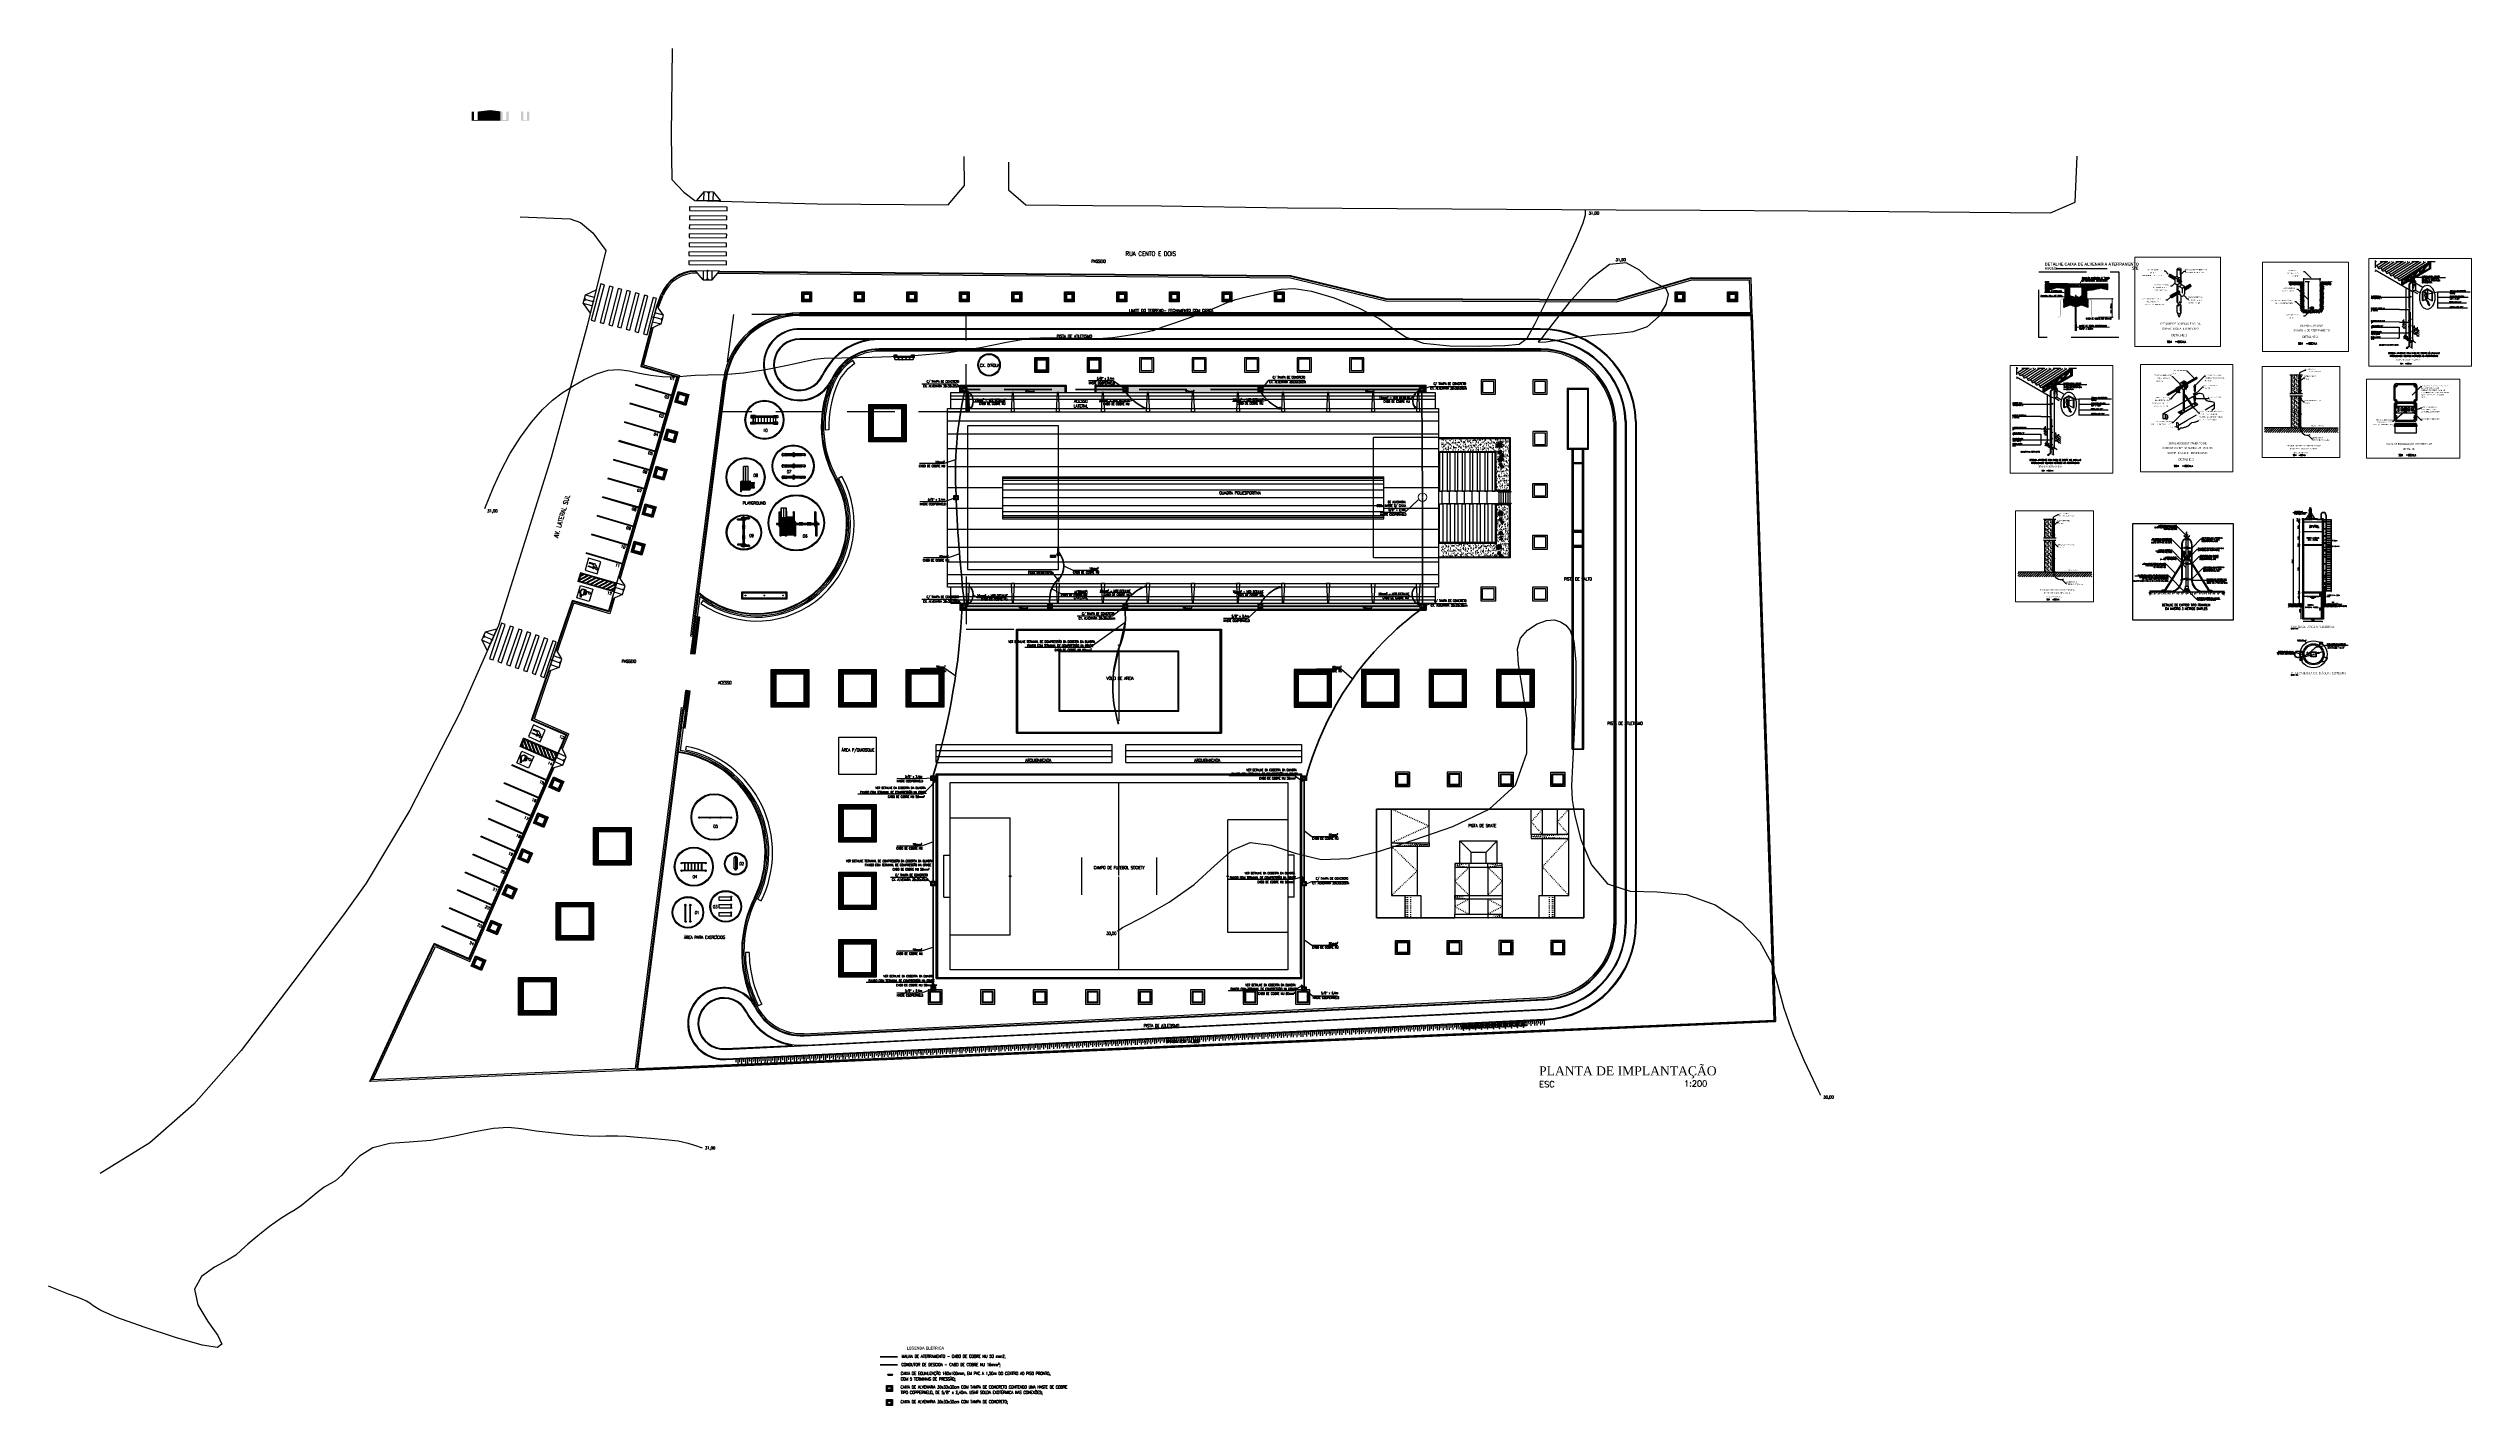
# Model space of a CAD drawing. Header units: inches. Extents: x 462047 to 462370, y 9198028 to 9198209.
import ezdxf
from ezdxf import colors
from ezdxf.entities.mleader import LeaderData, LeaderLine
from ezdxf.enums import TextEntityAlignment as Align
from ezdxf.math import Vec2, Vec3

# ---------------------------------------------------------------- set-up
doc = ezdxf.new("R2010")
doc.units = ezdxf.units.IN
doc.header["$MEASUREMENT"] = 0
doc.header["$PDMODE"] = 35
doc.header["$PDSIZE"] = 0.5
for name, pattern in [('ACAD_ISO07W100', [3, 0, -3]), ('ARQ-MEPJ_BAS-PJ1-GERAL-R06$0$TT4', [0.1, 0.05, -0.05]), ('CENTER', [2, 1.25, -0.25, 0.25, -0.25]), ('CONTINU', [0]), ('CONTINUO', [0]), ('DASHDOT', [1, 0.5, -0.25, 0, -0.25]), ('DASHDOTX2', [2, 1, -0.5, 0, -0.5]), ('HIDDEN', [9.525, 6.35, -3.175]), ('OCULTA2', [4.7625, 3.175, -1.5875])]:
    doc.linetypes.add(name, pattern=pattern)
for name, color, linetype in [('15', 1, 'Continuous'), ('2.DETALHES', 7, 'Continuous'), ('2.JCA.CABO', 3, 'CENTER'), ('25', 2, 'Continuous'), ('50', 5, 'Continuous'), ('C01', 1, 'Continuous'), ('C02', 2, 'Continuous'), ('C025', 42, 'Continuous'), ('C03', 3, 'Continuous'), ('C04', 4, 'Continuous'), ('C05', 4, 'Continuous'), ('DASHDOT', 1, 'DASHDOT'), ('I-AGUA QUENTE', 190, 'Continuous'), ('I-ARQ', 8, 'Continuous'), ('I-CABO', 6, 'Continuous'), ('I-CURVANIVEL', 55, 'CONTINU'), ('I-N0RM0-INST', 4, 'Continuous'), ('I-NORMO_ARQ', 8, 'Continuous'), ('I-NORMO_INST', 4, 'Continuous'), ('NOTA', 3, 'Continuous'), ('Paredes', 3, 'Continuous')]:
    doc.layers.add(name, color=color, linetype=linetype)
for name, color, linetype, lineweight in [('I-CAIXAS', 3, 'Continuous', 30), ('I-ELET_EMB', 5, 'Continuous', 35), ('I-ELET_PISO', 5, 'HIDDEN', 35), ('I-LIN_CHAMADA', 9, 'Continuous', 9), ('I-PONTO_ELE', 4, 'Continuous', 30), ('I-QUAD_CX', 3, 'Continuous', 30), ('I-TEXTOS', 2, 'Continuous', 25)]:
    doc.layers.add(name, color=color, linetype=linetype, lineweight=lineweight)
doc.styles.add('100CL', font='romans.shx', dxfattribs={"height": 2.5})
doc.styles.add('125', font='ROMANS.SHX', dxfattribs={"width": 0.75, "height": 0.15})
doc.styles.add('140CL', font='ACENT.shx', dxfattribs={"height": 3.5})
doc.styles.add('25CL', font='ROMANS.shx', dxfattribs={"height": 2.5})
doc.styles.add('35CL', font='ROMANS.shx', dxfattribs={"height": 3.5})
doc.styles.add('80', font='', dxfattribs={"height": 0.2})
doc.styles.add('80CL', font='ACENT.shx', dxfattribs={"height": 2})
doc.styles.add('COTA200', font='ROMANS.SHX')
doc.styles.add('COTA250', font='ROMANS.SHX')
doc.styles.add('ROMANS', font='romans.shx', dxfattribs={"width": 0.75, "height": 0.1})
doc.styles.add('SANSSERIFBOLD', font='sasb____.pfb')
doc.styles.add('TITULO', font='times.ttf')
doc.styles.get('80').set_extended_font_data('Technical')
doc.linetypes.add('ATERRAMENTO', pattern='A,0.6,-0.25,["+",Standard,S=0.3,R=0,X=-0.11,Y=-0.15],-0.25', length=1.1)
doc.linetypes.add('CABO50ESC20', pattern='A,1,-0.5,["+",Standard,S=0.5,R=0,X=-0.1655,Y=-0.25],-0.5', length=2)
doc.dimstyles.new('125', dxfattribs={"dimtxt": 0.15, "dimasz": 0.025, "dimexe": 0.18, "dimexo": 0.06, "dimgap": 0.0625, "dimtad": 1, "dimzin": 0, "dimdsep": 46, "dimtxsty": '125', "dimblk1": 'CRUZ', "dimblk2": 'CRUZ', "dimsah": 1, "dimcen": 0.09, "dimse1": 1, "dimse2": 1, "dimclrt": 256, "dimadec": 0, "dimazin": 0, "dimtfac": 1, "dimtix": 1, "dimtmove": 2, "dimatfit": 3, "dimldrblk": 'CRUZ', "dimfxl": 0.18, "dimtolj": 1, "dimtzin": 0, "dimarcsym": 0})
pattern_1 = [(45, (0, 0), (4e-19, 0.00353553390593274), [0.0025, -0.0025]), (45, (-0.000663, 0.000663), (4e-19, 0.00353553390593274), [0.0025, -0.0025]), (45, (-0.0013258, 0.0013258), (4e-19, 0.00353553390593274), [0.0025, -0.0025]), (135, (-0.0013258, 0.0017678), (-0.00353553390593274, 7e-19), [0.0025, -0.0025]), (135, (-0.000663, 0.0024307), (-0.00353553390593274, 7e-19), [0.0025, -0.0025]), (135, (2e-19, 0.0030936), (-0.00353553390593274, 7e-19), [0.0025, -0.0025])]

# ---------------------------------------------------------------- blocks, each defined once
blk = doc.blocks.new('*X46')
at = {"color": 0}
for p, q in [((4369, 2743), (4385, 2759)), ((4369, 2751), (4377, 2759)), ((4369, 2734), (4391, 2756)), ((4369, 2725), (4391, 2747)), ((4506, 2712), (4544, 2750)), ((4506, 2703), (4544, 2741)), ((4521, 2754), (4527, 2759)), ((4521, 2745), (4536, 2759)), ((4521, 2736), (4544, 2758)), ((4369, 2716), (4391, 2738)), ((4369, 2698), (4406, 2735)), ((4369, 2707), (4397, 2735)), ((4369, 2689), (4406, 2727)), ((4369, 2681), (4372, 2683)), ((4369, 2672), (4378, 2681)), ((4369, 2663), (4384, 2678)), ((4369, 2654), (4389, 2675)), ((4369, 2645), (4395, 2672)), ((4369, 2636), (4371, 2638)), ((4370, 2629), (4380, 2638)), ((4371, 2638), (4401, 2669)), ((4372, 2683), (4406, 2718)), ((4378, 2681), (4406, 2709)), ((4379, 2629), (4388, 2638)), ((4380, 2638), (4406, 2665)), ((4384, 2678), (4406, 2700)), ((4388, 2638), (4406, 2656)), ((4388, 2629), (4397, 2638)), ((4389, 2675), (4406, 2692)), ((4395, 2672), (4406, 2683)), ((4397, 2638), (4406, 2647)), ((4397, 2629), (4406, 2638)), ((4401, 2669), (4406, 2674)), ((4406, 2638), (4406, 2639)), ((4406, 2629), (4406, 2630)), ((4506, 2730), (4512, 2735)), ((4506, 2721), (4521, 2735)), ((4506, 2694), (4544, 2732)), ((4506, 2686), (4544, 2723)), ((4506, 2677), (4544, 2714)), ((4506, 2668), (4544, 2705)), ((4506, 2659), (4544, 2697)), ((4506, 2650), (4544, 2688)), ((4506, 2641), (4544, 2679)), ((4506, 2633), (4512, 2638)), ((4512, 2638), (4544, 2670)), ((4512, 2629), (4521, 2638)), ((4521, 2638), (4544, 2661)), ((4521, 2629), (4530, 2638)), ((4529, 2629), (4539, 2638)), ((4530, 2638), (4544, 2652)), ((4538, 2629), (4544, 2635)), ((4539, 2638), (4544, 2644))]:
    blk.add_line(p, q, dxfattribs=at)
blk = doc.blocks.new('*X47')
at = {"color": 0}
for p, q in [((4358, 2629), (4367, 2638)), ((4358, 2632), (4364, 2638)), ((4358, 2636), (4360, 2638)), ((4358, 2626), (4369, 2636)), ((4407, 2586), (4358, 2636)), ((4358, 2622), (4369, 2633)), ((4405, 2585), (4358, 2632)), ((4358, 2601), (4386, 2629)), ((4358, 2605), (4383, 2629)), ((4358, 2608), (4379, 2629)), ((4358, 2612), (4376, 2629)), ((4358, 2615), (4372, 2629)), ((4358, 2619), (4369, 2629)), ((4402, 2584), (4358, 2628)), ((4400, 2583), (4358, 2625)), ((4397, 2582), (4358, 2621)), ((4394, 2581), (4358, 2617)), ((4392, 2580), (4358, 2614)), ((4389, 2579), (4358, 2610)), ((4387, 2578), (4358, 2607)), ((4384, 2577), (4358, 2603)), ((4410, 2587), (4359, 2638)), ((4359, 2570), (4418, 2629)), ((4359, 2574), (4415, 2629)), ((4359, 2577), (4411, 2629)), ((4359, 2581), (4407, 2629)), ((4359, 2584), (4404, 2629)), ((4359, 2588), (4400, 2629)), ((4359, 2591), (4397, 2629)), ((4359, 2594), (4393, 2629)), ((4359, 2598), (4390, 2629)), ((4382, 2576), (4359, 2599)), ((4379, 2575), (4359, 2596)), ((4377, 2574), (4359, 2592)), ((4374, 2573), (4359, 2589)), ((4372, 2572), (4359, 2585)), ((4369, 2571), (4359, 2581)), ((4367, 2570), (4359, 2578)), ((4364, 2569), (4359, 2574)), ((4361, 2568), (4359, 2570)), ((4360, 2568), (4422, 2629)), ((4369, 2632), (4362, 2638)), ((4369, 2635), (4366, 2638)), ((4366, 2570), (4425, 2629)), ((4414, 2586), (4371, 2629)), ((4372, 2572), (4429, 2629)), ((4419, 2585), (4375, 2629)), ((4378, 2575), (4432, 2629)), ((4425, 2583), (4378, 2629)), ((4430, 2581), (4382, 2629)), ((4384, 2577), (4436, 2629)), ((4435, 2579), (4385, 2629)), ((4389, 2579), (4439, 2629)), ((4441, 2577), (4389, 2629)), ((4446, 2576), (4392, 2629)), ((4395, 2581), (4443, 2629)), ((4451, 2574), (4396, 2629)), ((4454, 2575), (4400, 2629)), ((4401, 2584), (4446, 2629)), ((4454, 2578), (4403, 2629)), ((4407, 2586), (4450, 2629)), ((4454, 2582), (4407, 2629)), ((4454, 2585), (4410, 2629)), ((4412, 2587), (4453, 2629)), ((4454, 2589), (4414, 2629)), ((4414, 2586), (4454, 2626)), ((4454, 2592), (4417, 2629)), ((4417, 2585), (4454, 2622)), ((4419, 2585), (4454, 2619)), ((4454, 2596), (4421, 2629)), ((4422, 2584), (4454, 2615)), ((4454, 2600), (4424, 2629)), ((4425, 2583), (4454, 2612)), ((4427, 2582), (4454, 2608)), ((4454, 2603), (4428, 2629)), ((4430, 2581), (4454, 2605)), ((4454, 2607), (4431, 2629)), ((4433, 2580), (4454, 2601)), ((4454, 2610), (4435, 2629)), ((4435, 2579), (4454, 2598)), ((4454, 2614), (4438, 2629)), ((4438, 2578), (4454, 2594)), ((4441, 2577), (4454, 2591)), ((4454, 2617), (4442, 2629)), ((4443, 2576), (4454, 2587)), ((4454, 2621), (4446, 2629)), ((4446, 2576), (4454, 2584)), ((4454, 2624), (4449, 2629)), ((4449, 2575), (4454, 2580)), ((4451, 2574), (4454, 2576)), ((4454, 2628), (4453, 2629)), ((4454, 2573), (4454, 2573))]:
    blk.add_line(p, q, dxfattribs=at)
blk = doc.blocks.new('DOT')
for p, q in [((-1, 0), (1, 0)), ((0, 1), (0, -1))]:
    blk.add_line(p, q)
blk.add_circle((0, 0), 0.35)
blk = doc.blocks.new('*X45')
at = {"color": 0}
for p, q in [((4210, 2711), (4258, 2759)), ((4210, 2714), (4255, 2759)), ((4210, 2718), (4251, 2759)), ((4210, 2721), (4248, 2759)), ((4210, 2725), (4244, 2759)), ((4210, 2728), (4240, 2759)), ((4210, 2732), (4237, 2759)), ((4210, 2735), (4233, 2759)), ((4210, 2739), (4230, 2759)), ((4210, 2743), (4226, 2759)), ((4210, 2746), (4223, 2759)), ((4210, 2750), (4219, 2759)), ((4210, 2753), (4216, 2759)), ((4210, 2757), (4212, 2759)), ((4256, 2713), (4210, 2759)), ((4253, 2712), (4210, 2755)), ((4249, 2712), (4210, 2752)), ((4246, 2712), (4210, 2748)), ((4243, 2711), (4210, 2745)), ((4240, 2711), (4210, 2741)), ((4211, 2709), (4262, 2759)), ((4259, 2713), (4213, 2759)), ((4215, 2709), (4265, 2759)), ((4262, 2714), (4217, 2759)), ((4219, 2709), (4269, 2759)), ((4264, 2715), (4220, 2759)), ((4223, 2710), (4272, 2759)), ((4267, 2716), (4224, 2759)), ((4227, 2710), (4276, 2759)), ((4270, 2716), (4227, 2759)), ((4231, 2710), (4279, 2759)), ((4272, 2717), (4231, 2759)), ((4275, 2718), (4234, 2759)), ((4235, 2711), (4283, 2759)), ((4238, 2711), (4286, 2759)), ((4278, 2719), (4238, 2759)), ((4281, 2720), (4241, 2759)), ((4242, 2711), (4290, 2759)), ((4283, 2721), (4245, 2759)), ((4246, 2712), (4294, 2759)), ((4286, 2721), (4248, 2759)), ((4250, 2712), (4297, 2759)), ((4289, 2722), (4252, 2759)), ((4254, 2712), (4301, 2759)), ((4292, 2723), (4255, 2759)), ((4258, 2713), (4304, 2759)), ((4294, 2724), (4259, 2759)), ((4297, 2725), (4262, 2759)), ((4263, 2715), (4308, 2759)), ((4300, 2725), (4266, 2759)), ((4268, 2716), (4311, 2759)), ((4302, 2726), (4270, 2759)), ((4273, 2717), (4315, 2759)), ((4305, 2727), (4273, 2759)), ((4308, 2728), (4277, 2759)), ((4278, 2719), (4318, 2759)), ((4312, 2727), (4280, 2759)), ((4283, 2720), (4322, 2759)), ((4316, 2727), (4284, 2759)), ((4320, 2726), (4287, 2759)), ((4288, 2722), (4325, 2759)), ((4324, 2726), (4291, 2759)), ((4293, 2723), (4329, 2759)), ((4328, 2725), (4294, 2759)), ((4298, 2725), (4332, 2759)), ((4332, 2725), (4298, 2759)), ((4336, 2724), (4301, 2759)), ((4303, 2726), (4336, 2759)), ((4340, 2724), (4305, 2759)), ((4308, 2728), (4339, 2759)), ((4344, 2723), (4308, 2759)), ((4311, 2728), (4343, 2759)), ((4348, 2723), (4312, 2759)), ((4315, 2727), (4347, 2759)), ((4352, 2722), (4316, 2759)), ((4318, 2727), (4350, 2759)), ((4356, 2722), (4319, 2759)), ((4321, 2726), (4354, 2759)), ((4360, 2721), (4323, 2759)), ((4324, 2726), (4357, 2759)), ((4364, 2721), (4326, 2759)), ((4327, 2726), (4361, 2759)), ((4330, 2725), (4364, 2759)), ((4368, 2720), (4330, 2759)), ((4333, 2725), (4368, 2759)), ((4369, 2723), (4333, 2759)), ((4369, 2727), (4337, 2759)), ((4337, 2724), (4369, 2757)), ((4369, 2730), (4340, 2759)), ((4340, 2724), (4369, 2753)), ((4343, 2724), (4369, 2750)), ((4369, 2734), (4344, 2759)), ((4346, 2723), (4369, 2746)), ((4369, 2738), (4347, 2759)), ((4349, 2723), (4369, 2743)), ((4369, 2741), (4351, 2759)), ((4369, 2745), (4354, 2759)), ((4369, 2748), (4358, 2759)), ((4369, 2752), (4361, 2759)), ((4369, 2755), (4365, 2759)), ((4369, 2759), (4369, 2759)), ((4544, 2758), (4545, 2759)), ((4544, 2755), (4548, 2759)), ((4544, 2751), (4552, 2759)), ((4544, 2748), (4555, 2759)), ((4544, 2744), (4559, 2759)), ((4544, 2741), (4562, 2759)), ((4544, 2737), (4566, 2759)), ((4544, 2734), (4569, 2759)), ((4544, 2730), (4573, 2759)), ((4544, 2727), (4576, 2759)), ((4544, 2723), (4580, 2759)), ((4544, 2720), (4583, 2759)), ((4544, 2716), (4587, 2759)), ((4544, 2712), (4590, 2759)), ((4544, 2709), (4594, 2759)), ((4544, 2705), (4598, 2759)), ((4592, 2709), (4544, 2757)), ((4589, 2708), (4544, 2753)), ((4586, 2708), (4544, 2750)), ((4583, 2708), (4544, 2746)), ((4579, 2707), (4544, 2743)), ((4595, 2709), (4545, 2759)), ((4546, 2704), (4601, 2759)), ((4598, 2710), (4549, 2759)), ((4550, 2705), (4605, 2759)), ((4601, 2711), (4552, 2759)), ((4554, 2705), (4608, 2759)), ((4604, 2711), (4556, 2759)), ((4558, 2705), (4612, 2759)), ((4607, 2712), (4559, 2759)), ((4562, 2706), (4615, 2759)), ((4610, 2713), (4563, 2759)), ((4566, 2706), (4619, 2759)), ((4612, 2713), (4567, 2759)), ((4570, 2706), (4622, 2759)), ((4615, 2714), (4570, 2759)), ((4573, 2707), (4626, 2759)), ((4618, 2714), (4574, 2759)), ((4577, 2707), (4629, 2759)), ((4621, 2715), (4577, 2759)), ((4581, 2707), (4633, 2759)), ((4624, 2716), (4581, 2759)), ((4627, 2716), (4584, 2759)), ((4585, 2708), (4636, 2759)), ((4630, 2717), (4588, 2759)), ((4589, 2708), (4640, 2759)), ((4633, 2718), (4591, 2759)), ((4594, 2709), (4644, 2759)), ((4636, 2718), (4595, 2759)), ((4598, 2710), (4647, 2759)), ((4639, 2719), (4598, 2759)), ((4642, 2719), (4602, 2759)), ((4603, 2711), (4651, 2759)), ((4644, 2720), (4605, 2759)), ((4607, 2712), (4654, 2759)), ((4647, 2721), (4609, 2759)), ((4612, 2713), (4658, 2759)), ((4650, 2721), (4613, 2759)), ((4616, 2714), (4661, 2759)), ((4653, 2722), (4616, 2759)), ((4656, 2723), (4620, 2759)), ((4621, 2715), (4665, 2759)), ((4659, 2723), (4623, 2759)), ((4625, 2716), (4668, 2759)), ((4664, 2722), (4627, 2759)), ((4630, 2717), (4672, 2759)), ((4668, 2721), (4630, 2759)), ((4634, 2718), (4675, 2759)), ((4673, 2720), (4634, 2759)), ((4677, 2719), (4637, 2759)), ((4639, 2719), (4679, 2759)), ((4682, 2718), (4641, 2759)), ((4643, 2720), (4682, 2759)), ((4686, 2717), (4644, 2759)), ((4648, 2721), (4686, 2759)), ((4691, 2716), (4648, 2759)), ((4695, 2715), (4651, 2759)), ((4652, 2722), (4689, 2759)), ((4700, 2714), (4655, 2759)), ((4657, 2723), (4693, 2759)), ((4704, 2713), (4658, 2759)), ((4660, 2723), (4697, 2759)), ((4709, 2712), (4662, 2759)), ((4663, 2722), (4700, 2759)), ((4666, 2722), (4704, 2759)), ((4713, 2711), (4666, 2759)), ((4669, 2721), (4707, 2759)), ((4716, 2713), (4669, 2759)), ((4672, 2720), (4711, 2759)), ((4716, 2716), (4673, 2759)), ((4675, 2720), (4714, 2759)), ((4716, 2719), (4676, 2759)), ((4678, 2719), (4717, 2758)), ((4716, 2723), (4680, 2759)), ((4681, 2718), (4716, 2754)), ((4716, 2726), (4683, 2759)), ((4684, 2718), (4716, 2751)), ((4686, 2717), (4716, 2747)), ((4716, 2730), (4687, 2759)), ((4689, 2717), (4716, 2743)), ((4716, 2733), (4690, 2759)), ((4716, 2737), (4694, 2759)), ((4716, 2740), (4697, 2759)), ((4716, 2744), (4701, 2759)), ((4716, 2747), (4704, 2759)), ((4716, 2751), (4708, 2759)), ((4716, 2754), (4711, 2759)), ((4717, 2758), (4715, 2759)), ((4236, 2711), (4210, 2738)), ((4233, 2711), (4210, 2734)), ((4230, 2710), (4210, 2730)), ((4227, 2710), (4210, 2727)), ((4223, 2710), (4210, 2723)), ((4220, 2709), (4210, 2720)), ((4217, 2709), (4210, 2716)), ((4214, 2709), (4210, 2713)), ((4210, 2709), (4210, 2709)), ((4352, 2722), (4369, 2739)), ((4355, 2722), (4369, 2735)), ((4359, 2722), (4369, 2732)), ((4362, 2721), (4369, 2728)), ((4365, 2721), (4369, 2725)), ((4368, 2720), (4369, 2721)), ((4576, 2707), (4544, 2739)), ((4573, 2707), (4544, 2736)), ((4570, 2706), (4544, 2732)), ((4566, 2706), (4544, 2729)), ((4563, 2706), (4544, 2725)), ((4560, 2706), (4544, 2722)), ((4557, 2705), (4544, 2718)), ((4553, 2705), (4544, 2715)), ((4550, 2705), (4544, 2711)), ((4547, 2704), (4544, 2708)), ((4692, 2716), (4716, 2740)), ((4695, 2715), (4716, 2736)), ((4698, 2715), (4716, 2733)), ((4701, 2714), (4716, 2729)), ((4704, 2713), (4716, 2725)), ((4707, 2713), (4716, 2722)), ((4710, 2712), (4716, 2718)), ((4713, 2711), (4716, 2715)), ((4716, 2711), (4716, 2711))]:
    blk.add_line(p, q, dxfattribs=at)
blk = doc.blocks.new('_DOTBLANK')
at = {"color": 0, "linetype": 'ByBlock'}
blk.add_line((-0.5, 0), (-1, 0), dxfattribs=at)
blk.add_circle((0, 0), 0.5, dxfattribs=at)
blk = doc.blocks.new('*X48')
at = {"color": 0}
for p, q in [((0.87, -0.45), (1.33, 0)), ((0.87, -0.19), (1.06, 0)), ((1.04, -0.55), (1.59, 0)), ((1.31, -0.55), (1.86, 0)), ((1.57, -0.55), (2.12, 0)), ((1.84, -0.55), (2.39, 0)), ((2.1, -0.55), (2.65, 0)), ((2.37, -0.55), (2.92, 0)), ((2.63, -0.55), (3.18, 0)), ((2.9, -0.55), (3.45, 0)), ((3.16, -0.55), (3.71, 0)), ((3.43, -0.55), (3.98, 0)), ((3.69, -0.55), (4.24, 0)), ((3.96, -0.55), (4.51, 0)), ((4.22, -0.55), (4.77, 0)), ((4.49, -0.55), (5.04, 0)), ((4.75, -0.55), (5.3, 0)), ((5.02, -0.55), (5.57, 0)), ((5.28, -0.55), (5.83, 0)), ((5.55, -0.55), (6.1, 0)), ((5.81, -0.55), (6.36, 0)), ((6.08, -0.55), (6.63, 0)), ((6.35, -0.55), (6.89, 0)), ((6.61, -0.55), (7.16, 0)), ((6.88, -0.55), (7.42, 0)), ((7.14, -0.55), (7.69, 0)), ((7.41, -0.55), (7.95, 0)), ((7.67, -0.55), (8.22, 0)), ((7.94, -0.55), (8.49, 0)), ((8.2, -0.55), (8.75, 0)), ((8.47, -0.55), (9.02, 0)), ((8.73, -0.55), (9.28, 0)), ((9, -0.55), (9.55, 0)), ((0.93, 0), (0.93, 0)), ((0.93, -0.27), (0.93, -0.27)), ((0.93, -0.53), (0.93, -0.53)), ((1.06, -0.13), (1.06, -0.13)), ((1.06, -0.4), (1.06, -0.4)), ((1.19, 0), (1.19, 0)), ((1.19, -0.27), (1.19, -0.27)), ((1.19, -0.53), (1.19, -0.53)), ((1.33, -0.13), (1.33, -0.13)), ((1.33, -0.4), (1.33, -0.4)), ((1.46, 0), (1.46, 0)), ((1.46, -0.27), (1.46, -0.27)), ((1.46, -0.53), (1.46, -0.53)), ((1.59, -0.13), (1.59, -0.13)), ((1.59, -0.4), (1.59, -0.4)), ((1.72, 0), (1.72, 0)), ((1.72, -0.27), (1.72, -0.27)), ((1.72, -0.53), (1.72, -0.53)), ((1.86, -0.13), (1.86, -0.13)), ((1.86, -0.4), (1.86, -0.4)), ((1.99, 0), (1.99, 0)), ((1.99, -0.27), (1.99, -0.27)), ((1.99, -0.53), (1.99, -0.53)), ((2.12, -0.13), (2.12, -0.13)), ((2.12, -0.4), (2.12, -0.4)), ((2.25, 0), (2.25, 0)), ((2.25, -0.27), (2.25, -0.27)), ((2.25, -0.53), (2.25, -0.53)), ((2.39, -0.13), (2.39, -0.13)), ((2.39, -0.4), (2.39, -0.4)), ((2.52, -0.27), (2.52, -0.27)), ((2.52, -0.53), (2.52, -0.53)), ((2.65, -0.13), (2.65, -0.13)), ((2.65, -0.4), (2.65, -0.4)), ((2.78, 0), (2.78, 0)), ((2.78, -0.27), (2.78, -0.27)), ((2.78, -0.53), (2.78, -0.53)), ((2.92, -0.13), (2.92, -0.13)), ((2.92, -0.4), (2.92, -0.4)), ((3.05, 0), (3.05, 0)), ((3.05, -0.27), (3.05, -0.27)), ((3.05, -0.53), (3.05, -0.53)), ((3.18, -0.13), (3.18, -0.13)), ((3.18, -0.4), (3.18, -0.4)), ((3.31, 0), (3.31, 0)), ((3.31, -0.27), (3.31, -0.27)), ((3.31, -0.53), (3.31, -0.53)), ((3.45, -0.13), (3.45, -0.13)), ((3.45, -0.4), (3.45, -0.4)), ((3.58, 0), (3.58, 0)), ((3.58, -0.27), (3.58, -0.27)), ((3.58, -0.53), (3.58, -0.53)), ((3.71, -0.13), (3.71, -0.13)), ((3.71, -0.4), (3.71, -0.4)), ((3.84, 0), (3.84, 0)), ((3.84, -0.27), (3.84, -0.27)), ((3.84, -0.53), (3.84, -0.53)), ((3.98, -0.13), (3.98, -0.13)), ((3.98, -0.4), (3.98, -0.4)), ((4.11, 0), (4.11, 0)), ((4.11, -0.27), (4.11, -0.27)), ((4.11, -0.53), (4.11, -0.53)), ((4.24, -0.13), (4.24, -0.13)), ((4.24, -0.4), (4.24, -0.4)), ((4.38, 0), (4.38, 0)), ((4.38, -0.27), (4.38, -0.27)), ((4.38, -0.53), (4.38, -0.53)), ((4.51, -0.13), (4.51, -0.13)), ((4.51, -0.4), (4.51, -0.4)), ((4.64, 0), (4.64, 0)), ((4.64, -0.27), (4.64, -0.27)), ((4.64, -0.53), (4.64, -0.53)), ((4.77, -0.13), (4.77, -0.13)), ((4.77, -0.4), (4.77, -0.4)), ((4.91, 0), (4.91, 0)), ((4.91, -0.27), (4.91, -0.27)), ((4.91, -0.53), (4.91, -0.53)), ((5.04, -0.13), (5.04, -0.13)), ((5.04, -0.4), (5.04, -0.4)), ((5.17, 0), (5.17, 0)), ((5.17, -0.27), (5.17, -0.27)), ((5.17, -0.53), (5.17, -0.53)), ((5.3, -0.13), (5.3, -0.13)), ((5.3, -0.4), (5.3, -0.4)), ((5.44, 0), (5.44, 0)), ((5.44, -0.27), (5.44, -0.27)), ((5.44, -0.53), (5.44, -0.53)), ((5.57, -0.13), (5.57, -0.13)), ((5.57, -0.4), (5.57, -0.4)), ((5.7, 0), (5.7, 0)), ((5.7, -0.27), (5.7, -0.27)), ((5.7, -0.53), (5.7, -0.53)), ((5.83, -0.13), (5.83, -0.13)), ((5.83, -0.4), (5.83, -0.4)), ((5.97, 0), (5.97, 0)), ((5.97, -0.27), (5.97, -0.27)), ((5.97, -0.53), (5.97, -0.53)), ((6.1, -0.13), (6.1, -0.13)), ((6.1, -0.4), (6.1, -0.4)), ((6.23, 0), (6.23, 0)), ((6.23, -0.27), (6.23, -0.27)), ((6.23, -0.53), (6.23, -0.53)), ((6.36, -0.13), (6.36, -0.13)), ((6.36, -0.4), (6.36, -0.4)), ((6.5, 0), (6.5, 0)), ((6.5, -0.27), (6.5, -0.27)), ((6.5, -0.53), (6.5, -0.53)), ((6.63, -0.13), (6.63, -0.13)), ((6.63, -0.4), (6.63, -0.4)), ((6.76, 0), (6.76, 0)), ((6.76, -0.27), (6.76, -0.27)), ((6.76, -0.53), (6.76, -0.53)), ((6.89, -0.13), (6.89, -0.13)), ((6.89, -0.4), (6.89, -0.4)), ((7.03, 0), (7.03, 0)), ((7.03, -0.27), (7.03, -0.27)), ((7.03, -0.53), (7.03, -0.53)), ((7.16, -0.13), (7.16, -0.13)), ((7.16, -0.4), (7.16, -0.4)), ((7.29, 0), (7.29, 0)), ((7.29, -0.27), (7.29, -0.27)), ((7.29, -0.53), (7.29, -0.53)), ((7.42, -0.13), (7.42, -0.13)), ((7.42, -0.4), (7.42, -0.4)), ((7.56, 0), (7.56, 0)), ((7.56, -0.27), (7.56, -0.27)), ((7.56, -0.53), (7.56, -0.53)), ((7.69, -0.13), (7.69, -0.13)), ((7.69, -0.4), (7.69, -0.4)), ((7.82, 0), (7.82, 0)), ((7.82, -0.27), (7.82, -0.27)), ((7.82, -0.53), (7.82, -0.53)), ((7.95, -0.13), (7.95, -0.13)), ((7.95, -0.4), (7.95, -0.4)), ((8.09, 0), (8.09, 0)), ((8.09, -0.27), (8.09, -0.27)), ((8.09, -0.53), (8.09, -0.53)), ((8.22, -0.13), (8.22, -0.13)), ((8.22, -0.4), (8.22, -0.4)), ((8.35, 0), (8.35, 0)), ((8.35, -0.27), (8.35, -0.27)), ((8.35, -0.53), (8.35, -0.53)), ((8.49, -0.13), (8.49, -0.13)), ((8.49, -0.4), (8.49, -0.4)), ((8.62, 0), (8.62, 0)), ((8.62, -0.27), (8.62, -0.27)), ((8.62, -0.53), (8.62, -0.53)), ((8.75, -0.13), (8.75, -0.13)), ((8.75, -0.4), (8.75, -0.4)), ((8.88, 0), (8.88, 0)), ((8.88, -0.27), (8.88, -0.27)), ((8.88, -0.53), (8.88, -0.53)), ((9.02, -0.13), (9.02, -0.13)), ((9.02, -0.4), (9.02, -0.4)), ((9.15, 0), (9.15, 0)), ((9.15, -0.27), (9.15, -0.27)), ((9.15, -0.53), (9.15, -0.53)), ((9.26, -0.55), (9.61, -0.2)), ((9.28, -0.13), (9.28, -0.13)), ((9.28, -0.4), (9.28, -0.4)), ((9.41, 0), (9.41, 0)), ((9.41, -0.27), (9.41, -0.27)), ((9.41, -0.53), (9.41, -0.53)), ((9.53, -0.55), (9.61, -0.46)), ((9.55, -0.13), (9.55, -0.13)), ((9.55, -0.4), (9.55, -0.4))]:
    blk.add_line(p, q, dxfattribs=at)
blk = doc.blocks.new('*X49')
at = {"color": 0}
for p, q in [((0.87, -0.45), (1.33, 0)), ((0.87, -0.19), (1.06, 0)), ((1.04, -0.55), (1.59, 0)), ((1.31, -0.55), (1.86, 0)), ((1.57, -0.55), (2.12, 0)), ((1.84, -0.55), (2.39, 0)), ((2.1, -0.55), (2.65, 0)), ((2.37, -0.55), (2.92, 0)), ((2.63, -0.55), (3.18, 0)), ((2.9, -0.55), (3.45, 0)), ((3.16, -0.55), (3.71, 0)), ((3.43, -0.55), (3.98, 0)), ((3.69, -0.55), (4.24, 0)), ((3.96, -0.55), (4.51, 0)), ((4.22, -0.55), (4.77, 0)), ((4.49, -0.55), (5.04, 0)), ((4.75, -0.55), (5.3, 0)), ((5.02, -0.55), (5.57, 0)), ((5.28, -0.55), (5.83, 0)), ((5.55, -0.55), (6.1, 0)), ((5.81, -0.55), (6.36, 0)), ((6.08, -0.55), (6.63, 0)), ((6.35, -0.55), (6.89, 0)), ((6.61, -0.55), (7.16, 0)), ((6.88, -0.55), (7.42, 0)), ((7.14, -0.55), (7.69, 0)), ((7.41, -0.55), (7.95, 0)), ((7.67, -0.55), (8.22, 0)), ((7.94, -0.55), (8.49, 0)), ((8.2, -0.55), (8.75, 0)), ((8.47, -0.55), (9.02, 0)), ((8.73, -0.55), (9.28, 0)), ((9, -0.55), (9.55, 0)), ((0.93, 0), (0.93, 0)), ((0.93, -0.27), (0.93, -0.27)), ((0.93, -0.53), (0.93, -0.53)), ((1.06, -0.13), (1.06, -0.13)), ((1.06, -0.4), (1.06, -0.4)), ((1.19, 0), (1.19, 0)), ((1.19, -0.27), (1.19, -0.27)), ((1.19, -0.53), (1.19, -0.53)), ((1.33, -0.13), (1.33, -0.13)), ((1.33, -0.4), (1.33, -0.4)), ((1.46, 0), (1.46, 0)), ((1.46, -0.27), (1.46, -0.27)), ((1.46, -0.53), (1.46, -0.53)), ((1.59, -0.13), (1.59, -0.13)), ((1.59, -0.4), (1.59, -0.4)), ((1.72, 0), (1.72, 0)), ((1.72, -0.27), (1.72, -0.27)), ((1.72, -0.53), (1.72, -0.53)), ((1.86, -0.13), (1.86, -0.13)), ((1.86, -0.4), (1.86, -0.4)), ((1.99, 0), (1.99, 0)), ((1.99, -0.27), (1.99, -0.27)), ((1.99, -0.53), (1.99, -0.53)), ((2.12, -0.13), (2.12, -0.13)), ((2.12, -0.4), (2.12, -0.4)), ((2.25, 0), (2.25, 0)), ((2.25, -0.27), (2.25, -0.27)), ((2.25, -0.53), (2.25, -0.53)), ((2.39, -0.13), (2.39, -0.13)), ((2.39, -0.4), (2.39, -0.4)), ((2.52, -0.27), (2.52, -0.27)), ((2.52, -0.53), (2.52, -0.53)), ((2.65, -0.13), (2.65, -0.13)), ((2.65, -0.4), (2.65, -0.4)), ((2.78, 0), (2.78, 0)), ((2.78, -0.27), (2.78, -0.27)), ((2.78, -0.53), (2.78, -0.53)), ((2.92, -0.13), (2.92, -0.13)), ((2.92, -0.4), (2.92, -0.4)), ((3.05, 0), (3.05, 0)), ((3.05, -0.27), (3.05, -0.27)), ((3.05, -0.53), (3.05, -0.53)), ((3.18, -0.13), (3.18, -0.13)), ((3.18, -0.4), (3.18, -0.4)), ((3.31, 0), (3.31, 0)), ((3.31, -0.27), (3.31, -0.27)), ((3.31, -0.53), (3.31, -0.53)), ((3.45, -0.13), (3.45, -0.13)), ((3.45, -0.4), (3.45, -0.4)), ((3.58, 0), (3.58, 0)), ((3.58, -0.27), (3.58, -0.27)), ((3.58, -0.53), (3.58, -0.53)), ((3.71, -0.13), (3.71, -0.13)), ((3.71, -0.4), (3.71, -0.4)), ((3.84, 0), (3.84, 0)), ((3.84, -0.27), (3.84, -0.27)), ((3.84, -0.53), (3.84, -0.53)), ((3.98, -0.13), (3.98, -0.13)), ((3.98, -0.4), (3.98, -0.4)), ((4.11, 0), (4.11, 0)), ((4.11, -0.27), (4.11, -0.27)), ((4.11, -0.53), (4.11, -0.53)), ((4.24, -0.13), (4.24, -0.13)), ((4.24, -0.4), (4.24, -0.4)), ((4.38, 0), (4.38, 0)), ((4.38, -0.27), (4.38, -0.27)), ((4.38, -0.53), (4.38, -0.53)), ((4.51, -0.13), (4.51, -0.13)), ((4.51, -0.4), (4.51, -0.4)), ((4.64, 0), (4.64, 0)), ((4.64, -0.27), (4.64, -0.27)), ((4.64, -0.53), (4.64, -0.53)), ((4.77, -0.13), (4.77, -0.13)), ((4.77, -0.4), (4.77, -0.4)), ((4.91, 0), (4.91, 0)), ((4.91, -0.27), (4.91, -0.27)), ((4.91, -0.53), (4.91, -0.53)), ((5.04, -0.13), (5.04, -0.13)), ((5.04, -0.4), (5.04, -0.4)), ((5.17, 0), (5.17, 0)), ((5.17, -0.27), (5.17, -0.27)), ((5.17, -0.53), (5.17, -0.53)), ((5.3, -0.13), (5.3, -0.13)), ((5.3, -0.4), (5.3, -0.4)), ((5.44, 0), (5.44, 0)), ((5.44, -0.27), (5.44, -0.27)), ((5.44, -0.53), (5.44, -0.53)), ((5.57, -0.13), (5.57, -0.13)), ((5.57, -0.4), (5.57, -0.4)), ((5.7, 0), (5.7, 0)), ((5.7, -0.27), (5.7, -0.27)), ((5.7, -0.53), (5.7, -0.53)), ((5.83, -0.13), (5.83, -0.13)), ((5.83, -0.4), (5.83, -0.4)), ((5.97, 0), (5.97, 0)), ((5.97, -0.27), (5.97, -0.27)), ((5.97, -0.53), (5.97, -0.53)), ((6.1, -0.13), (6.1, -0.13)), ((6.1, -0.4), (6.1, -0.4)), ((6.23, 0), (6.23, 0)), ((6.23, -0.27), (6.23, -0.27)), ((6.23, -0.53), (6.23, -0.53)), ((6.36, -0.13), (6.36, -0.13)), ((6.36, -0.4), (6.36, -0.4)), ((6.5, 0), (6.5, 0)), ((6.5, -0.27), (6.5, -0.27)), ((6.5, -0.53), (6.5, -0.53)), ((6.63, -0.13), (6.63, -0.13)), ((6.63, -0.4), (6.63, -0.4)), ((6.76, 0), (6.76, 0)), ((6.76, -0.27), (6.76, -0.27)), ((6.76, -0.53), (6.76, -0.53)), ((6.89, -0.13), (6.89, -0.13)), ((6.89, -0.4), (6.89, -0.4)), ((7.03, 0), (7.03, 0)), ((7.03, -0.27), (7.03, -0.27)), ((7.03, -0.53), (7.03, -0.53)), ((7.16, -0.13), (7.16, -0.13)), ((7.16, -0.4), (7.16, -0.4)), ((7.29, 0), (7.29, 0)), ((7.29, -0.27), (7.29, -0.27)), ((7.29, -0.53), (7.29, -0.53)), ((7.42, -0.13), (7.42, -0.13)), ((7.42, -0.4), (7.42, -0.4)), ((7.56, 0), (7.56, 0)), ((7.56, -0.27), (7.56, -0.27)), ((7.56, -0.53), (7.56, -0.53)), ((7.69, -0.13), (7.69, -0.13)), ((7.69, -0.4), (7.69, -0.4)), ((7.82, 0), (7.82, 0)), ((7.82, -0.27), (7.82, -0.27)), ((7.82, -0.53), (7.82, -0.53)), ((7.95, -0.13), (7.95, -0.13)), ((7.95, -0.4), (7.95, -0.4)), ((8.09, 0), (8.09, 0)), ((8.09, -0.27), (8.09, -0.27)), ((8.09, -0.53), (8.09, -0.53)), ((8.22, -0.13), (8.22, -0.13)), ((8.22, -0.4), (8.22, -0.4)), ((8.35, 0), (8.35, 0)), ((8.35, -0.27), (8.35, -0.27)), ((8.35, -0.53), (8.35, -0.53)), ((8.49, -0.13), (8.49, -0.13)), ((8.49, -0.4), (8.49, -0.4)), ((8.62, 0), (8.62, 0)), ((8.62, -0.27), (8.62, -0.27)), ((8.62, -0.53), (8.62, -0.53)), ((8.75, -0.13), (8.75, -0.13)), ((8.75, -0.4), (8.75, -0.4)), ((8.88, 0), (8.88, 0)), ((8.88, -0.27), (8.88, -0.27)), ((8.88, -0.53), (8.88, -0.53)), ((9.02, -0.13), (9.02, -0.13)), ((9.02, -0.4), (9.02, -0.4)), ((9.15, 0), (9.15, 0)), ((9.15, -0.27), (9.15, -0.27)), ((9.15, -0.53), (9.15, -0.53)), ((9.26, -0.55), (9.61, -0.2)), ((9.28, -0.13), (9.28, -0.13)), ((9.28, -0.4), (9.28, -0.4)), ((9.41, 0), (9.41, 0)), ((9.41, -0.27), (9.41, -0.27)), ((9.41, -0.53), (9.41, -0.53)), ((9.53, -0.55), (9.61, -0.46)), ((9.55, -0.13), (9.55, -0.13)), ((9.55, -0.4), (9.55, -0.4))]:
    blk.add_line(p, q, dxfattribs=at)
blk = doc.blocks.new('*X50')
at = {"color": 0}
for p, q in [((636, 1131), (643, 1138)), ((636, 1113), (645, 1123)), ((636, 1123), (636, 1123)), ((636, 1087), (658, 1109)), ((681, 1096), (645, 1131)), ((654, 1078), (672, 1096)), ((694, 1109), (663, 1140)), ((678, 1081), (672, 1087)), ((681, 1087), (716, 1123)), ((707, 1123), (689, 1141)), ((699, 1079), (729, 1109)), ((707, 1131), (713, 1138)), ((751, 1096), (716, 1131)), ((724, 1078), (742, 1096)), ((765, 1109), (735, 1139)), ((749, 1080), (742, 1087)), ((751, 1087), (787, 1123)), ((778, 1123), (759, 1142)), ((772, 1082), (800, 1109)), ((778, 1131), (787, 1140)), ((822, 1096), (787, 1131)), ((796, 1079), (813, 1096)), ((835, 1109), (806, 1139)), ((821, 1079), (813, 1087)), ((822, 1087), (857, 1123)), ((849, 1052), (827, 1073)), ((827, 1022), (857, 1052)), ((835, 1039), (827, 1047)), ((828, 952), (857, 981)), ((849, 1123), (829, 1142)), ((835, 968), (829, 974)), ((829, 882), (857, 910)), ((835, 897), (829, 904)), ((849, 981), (831, 998)), ((849, 910), (831, 928)), ((835, 1074), (871, 1109)), ((835, 1003), (871, 1039)), ((835, 932), (871, 968)), ((835, 862), (871, 897)), ((849, 1131), (856, 1139)), ((849, 1061), (884, 1096)), ((849, 990), (884, 1025)), ((849, 919), (884, 955)), ((849, 849), (884, 884)), ((887, 1101), (857, 1131)), ((887, 1031), (857, 1061)), ((887, 960), (857, 990)), ((889, 888), (857, 919)), ((890, 1055), (871, 1074)), ((887, 987), (871, 1003)), ((890, 913), (871, 932)), ((893, 1122), (875, 1140)), ((893, 1078), (884, 1087)), ((893, 1007), (884, 1016)), ((895, 935), (884, 946)), ((892, 867), (884, 875)), ((893, 875), (896, 878)), ((1189, 1109), (1186, 1112)), ((1189, 968), (1187, 969)), ((1202, 1052), (1188, 1066)), ((1202, 981), (1188, 995)), ((1189, 1101), (1211, 1123)), ((1189, 1074), (1224, 1109)), ((1202, 910), (1189, 923)), ((1190, 961), (1211, 981)), ((1190, 934), (1224, 968)), ((1191, 1006), (1224, 1039)), ((1191, 891), (1211, 910)), ((1192, 865), (1224, 897)), ((1202, 1123), (1193, 1132)), ((1195, 1035), (1211, 1052)), ((1202, 1131), (1209, 1138)), ((1202, 1061), (1237, 1096)), ((1202, 990), (1237, 1025)), ((1202, 919), (1237, 955)), ((1202, 849), (1237, 884)), ((1246, 1096), (1211, 1131)), ((1246, 1025), (1211, 1061)), ((1246, 955), (1211, 990)), ((1246, 884), (1211, 919)), ((1255, 1044), (1224, 1074)), ((1247, 980), (1224, 1003)), ((1249, 907), (1224, 932)), ((1260, 1109), (1228, 1141)), ((1248, 1076), (1237, 1087)), ((1252, 1002), (1237, 1016)), ((1250, 933), (1237, 946)), ((1252, 860), (1237, 875)), ((1246, 1087), (1282, 1123)), ((1246, 1016), (1255, 1025)), ((1246, 946), (1250, 950)), ((1246, 875), (1253, 882)), ((1273, 1123), (1255, 1140)), ((1266, 1080), (1295, 1109)), ((1273, 1131), (1282, 1140)), ((1317, 1096), (1282, 1131)), ((1291, 1079), (1308, 1096)), ((1330, 1109), (1300, 1139)), ((1316, 1080), (1308, 1087)), ((1317, 1087), (1352, 1123)), ((1344, 1123), (1325, 1141)), ((1338, 1082), (1366, 1109)), ((1344, 1131), (1352, 1140)), ((1379, 1105), (1352, 1131)), ((1362, 1079), (1379, 1096)), ((1379, 1131), (1371, 1139)), ((1379, 1087), (1379, 1087)), ((849, 769), (829, 789)), ((835, 756), (829, 762)), ((849, 698), (829, 718)), ((849, 840), (830, 859)), ((835, 826), (830, 832)), ((830, 742), (857, 769)), ((832, 815), (857, 840)), ((832, 672), (857, 698)), ((835, 685), (832, 688)), ((835, 791), (871, 826)), ((835, 720), (871, 756)), ((836, 650), (871, 685)), ((849, 628), (836, 640)), ((847, 617), (857, 628)), ((849, 778), (884, 813)), ((849, 707), (884, 742)), ((849, 636), (884, 672)), ((893, 813), (857, 849)), ((891, 744), (857, 778)), ((892, 672), (857, 707)), ((893, 601), (857, 636)), ((859, 602), (871, 614)), ((889, 844), (871, 862)), ((889, 773), (871, 791)), ((893, 698), (871, 720)), ((906, 614), (871, 650)), ((874, 591), (884, 601)), ((894, 795), (884, 804)), ((889, 729), (884, 734)), ((899, 648), (884, 663)), ((892, 584), (884, 592)), ((893, 804), (894, 806)), ((893, 663), (895, 665)), ((893, 592), (928, 628)), ((919, 628), (902, 645)), ((908, 581), (941, 614)), ((919, 636), (922, 639)), ((963, 601), (928, 636)), ((933, 579), (955, 601)), ((977, 614), (952, 639)), ((966, 581), (955, 592)), ((963, 592), (999, 628)), ((990, 628), (975, 642)), ((980, 582), (1012, 614)), ((990, 636), (994, 641)), ((1034, 601), (999, 636)), ((1004, 580), (1025, 601)), ((1047, 614), (1022, 639)), ((1038, 579), (1025, 592)), ((1034, 592), (1069, 628)), ((1061, 628), (1047, 641)), ((1048, 579), (1083, 614)), ((1061, 636), (1069, 644)), ((1105, 601), (1069, 636)), ((1079, 584), (1096, 601)), ((1118, 614), (1089, 644)), ((1105, 584), (1096, 592)), ((1105, 592), (1140, 628)), ((1131, 628), (1116, 643)), ((1121, 582), (1153, 614)), ((1131, 636), (1138, 643)), ((1176, 601), (1140, 636)), ((1149, 584), (1167, 601)), ((1189, 614), (1160, 643)), ((1177, 582), (1167, 592)), ((1176, 592), (1211, 628)), ((1202, 628), (1179, 651)), ((1202, 698), (1185, 715)), ((1186, 815), (1211, 840)), ((1189, 826), (1186, 829)), ((1189, 791), (1224, 826)), ((1189, 747), (1211, 769)), ((1189, 720), (1224, 756)), ((1189, 676), (1211, 698)), ((1189, 650), (1224, 685)), ((1202, 840), (1190, 851)), ((1202, 769), (1190, 781)), ((1202, 778), (1237, 813)), ((1202, 707), (1237, 742)), ((1202, 636), (1237, 672)), ((1202, 592), (1224, 614)), ((1246, 813), (1211, 849)), ((1246, 742), (1211, 778)), ((1246, 672), (1211, 707)), ((1229, 618), (1211, 636)), ((1250, 836), (1224, 862)), ((1250, 765), (1224, 791)), ((1249, 696), (1224, 720)), ((1238, 636), (1224, 650)), ((1249, 793), (1237, 804)), ((1246, 725), (1237, 734)), ((1247, 654), (1237, 663)), ((1246, 804), (1247, 805)), ((1246, 734), (1248, 735)), ((1246, 663), (1249, 666))]:
    blk.add_line(p, q, dxfattribs=at)
blk = doc.blocks.new('_Dot')
at = {"color": 0, "linetype": 'ByBlock', "lineweight": -2}
blk.add_line((-0.5, 0), (-1, 0), dxfattribs=at)
at = {"color": 0, "linetype": 'ByBlock', "const_width": 0.5}
blk.add_lwpolyline([(-0.25, 0, 1), (0.25, 0, 1)], format="xyb", close=True, dxfattribs=at)
blk = doc.blocks.new('*X52')
at = {"color": 0, "linetype": 'ByBlock'}
for p, q in [((387.03, 152.6), (387.03, 152.67)), ((387.04, 152.6), (387.04, 152.67)), ((387.05, 152.6), (387.05, 152.67)), ((387.07, 152.6), (387.07, 152.67)), ((387.08, 152.6), (387.08, 152.67))]:
    blk.add_line(p, q, dxfattribs=at)
blk = doc.blocks.new('*X53')
at = {"color": 0}
for p, q in [((181.77, 175.74), (181.78, 175.76)), ((181.77, 175.76), (181.77, 175.76)), ((181.77, 175.72), (181.78, 175.74)), ((181.77, 175.7), (181.79, 175.72)), ((181.77, 175.69), (181.79, 175.7))]:
    blk.add_line(p, q, dxfattribs=at)
blk = doc.blocks.new('*X54')
at = {"color": 0}
for p, q in [((181.77, 175.74), (181.78, 175.76)), ((181.77, 175.76), (181.77, 175.76)), ((181.77, 175.72), (181.78, 175.74)), ((181.77, 175.7), (181.79, 175.72)), ((181.77, 175.69), (181.79, 175.7))]:
    blk.add_line(p, q, dxfattribs=at)
blk = doc.blocks.new('*X55')
at = {"color": 0}
for p, q in [((221.6, 187.7), (221.7, 187.7)), ((221.6, 187.6), (221.8, 187.6)), ((221.6, 187.6), (221.7, 187.6)), ((221.6, 187.5), (222.6, 187.5)), ((221.6, 187.5), (222.6, 187.5)), ((221.6, 187.5), (222.6, 187.5)), ((221.6, 187.4), (222.6, 187.4)), ((221.6, 187.4), (222.6, 187.4)), ((222, 187.6), (222.3, 187.6)), ((222, 187.6), (222.2, 187.6)), ((222.1, 187.7), (222.1, 187.7)), ((222.1, 187.7), (222.1, 187.7)), ((222.5, 187.6), (222.6, 187.6)), ((222.5, 187.6), (222.6, 187.6)), ((222.6, 187.7), (222.6, 187.7))]:
    blk.add_line(p, q, dxfattribs=at)
blk = doc.blocks.new('*X56')
at = {"color": 0}
for p, q in [((181.77, 175.74), (181.78, 175.76)), ((181.77, 175.76), (181.77, 175.76)), ((181.77, 175.72), (181.78, 175.74)), ((181.77, 175.7), (181.79, 175.72)), ((181.77, 175.69), (181.79, 175.7))]:
    blk.add_line(p, q, dxfattribs=at)
blk = doc.blocks.new('*X57')
at = {"color": 0}
for p, q in [((181.77, 175.74), (181.78, 175.76)), ((181.77, 175.76), (181.77, 175.76)), ((181.77, 175.72), (181.78, 175.74)), ((181.77, 175.7), (181.79, 175.72)), ((181.77, 175.69), (181.79, 175.7))]:
    blk.add_line(p, q, dxfattribs=at)
blk = doc.blocks.new('A$C53FF4D93')
at = {"layer": 'I-ARQ', "ltscale": 0.05}
for p, q in [((0.4, 1.75), (1.17, 1.75)), ((0.4, 1.7), (1.16, 1.7)), ((0.4, 1), (1.16, 1)), ((0.4, 0.95), (1.17, 0.95)), ((0.75, 1), (0.75, 1.7)), ((0.75, 1.65), (1.14, 1.65)), ((0.75, 1.6), (1.13, 1.6)), ((0.75, 1.1), (1.13, 1.1)), ((0.75, 1.05), (1.15, 1.05)), ((0.8, 1.65), (0.8, 1.7)), ((0.8, 1.1), (0.8, 1.6)), ((0.8, 1), (0.8, 1.05)), ((0.9, 1.7), (0.9, 1.75)), ((0.9, 0.95), (0.9, 1))]:
    blk.add_line(p, q, dxfattribs=at)
for points in [[(1.45, 2.25), (1.56, 2.15), (1.67, 2.25), (1.56, 2.36)], [(1.45, 0.45), (1.56, 0.34), (1.67, 0.45), (1.56, 0.55)], [(3.26, 2.25), (3.36, 2.15), (3.47, 2.25), (3.36, 2.36)], [(3.26, 0.45), (3.36, 0.34), (3.47, 0.45), (3.36, 0.55)]]:
    blk.add_lwpolyline(points, close=True, dxfattribs=at)
at = {"layer": 'I-ARQ', "ltscale": 0.7}
for radius in [1.35, 1.2]:
    blk.add_circle((2.46, 1.35), radius, dxfattribs=at)
at = {"layer": 'I-ARQ', "ltscale": 0.05}
for radius in [0.4, 0.35]:
    blk.add_arc((0.4, 1.35), radius, 90, 270, dxfattribs=at)
blk = doc.blocks.new('TITOLO HS')
at = {"color": 253, "style": 'ROMANS', "width": 0.7}
blk.add_text('ESCALA :', height=0.002, dxfattribs=at).set_placement((-0.0001, 0))
at = {"style": 'TITULO', "width": 0.7}
blk.add_attdef('LNOME', (0.0001, 0.003), '', height=0.006, dxfattribs=at)
at = {"color": 253, "style": 'ROMANS', "width": 0.7}
blk.add_attdef('LESC', (0.0116, 0), '', height=0.002, dxfattribs=at)
blk = doc.blocks.new('*X58')
at = {"color": 0, "linetype": 'ByBlock'}
for p, q in [((387, 152.6), (387, 152.7)), ((387, 152.6), (387, 152.7)), ((387.1, 152.6), (387.1, 152.7)), ((387.1, 152.6), (387.1, 152.7)), ((387.1, 152.6), (387.1, 152.7))]:
    blk.add_line(p, q, dxfattribs=at)
blk = doc.blocks.new('*X59')
at = {"color": 0}
for p, q in [((222, 188), (222, 188)), ((222, 188), (223, 188)), ((222, 188), (222, 188)), ((222, 188), (222, 188)), ((222, 188), (222, 188)), ((222, 188), (222, 188)), ((222, 188), (222, 188)), ((222, 188), (222, 188)), ((222, 188), (223, 188)), ((222, 188), (223, 188)), ((222, 187), (223, 187)), ((222, 187), (223, 187)), ((222, 187), (223, 187)), ((223, 188), (223, 188)), ((223, 188), (223, 188))]:
    blk.add_line(p, q, dxfattribs=at)
blk = doc.blocks.new('*X51')
at = {"color": 0}
for p, q in [((3.42, 3.11), (3.43, 3.11)), ((3.43, 3.1), (3.46, 3.1)), ((3.44, 3.11), (3.46, 3.11))]:
    blk.add_line(p, q, dxfattribs=at)
blk = doc.blocks.new('QUADRO-DISTRIBUIÇÃO')
blk.add_wipeout([(-0.26, 0.09), (0.26, 0.09), (0.26, 0.06), (0.23, 0.06), (0.23, -0.06), (-0.23, -0.06), (-0.23, 0.06), (-0.26, 0.06)]).dxf.layer = 'I-CAIXAS'
at = {"layer": 'I-CAIXAS'}
blk.add_hatch(color=256, dxfattribs=at).paths.add_polyline_path([(-0.23, -0.06), (0.23, -0.06), (0.23, 0.06)])
for p, q in [((-0.26, 0.06), (-0.26, 0.09)), ((-0.26, 0.09), (0.26, 0.09)), ((-0.23, 0.06), (-0.26, 0.06)), ((-0.23, -0.06), (-0.23, 0.06)), ((0.23, 0.06), (-0.23, -0.06)), ((0.26, 0.06), (0.23, 0.06)), ((0.23, 0.06), (0.23, -0.06)), ((0.26, 0.09), (0.26, 0.06)), ((0.23, -0.06), (-0.23, -0.06)), ((0.23, -0.06), (-0.23, -0.06))]:
    blk.add_line(p, q, dxfattribs=at)
blk.add_solid([(0.26, 0.09), (-0.26, 0.09), (0.26, 0.06), (-0.26, 0.06)], dxfattribs=at)
blk = doc.blocks.new('30X30')
at = {"layer": 'I-CAIXAS', "lineweight": 0}
h = blk.add_hatch(dxfattribs=at)
h.set_pattern_fill('STEEL', color=9, scale=0.018, style=0)
h.set_pattern_definition([(45, (-539.57447, 88.759806), (-0.0404111525, 0.0404111525), []), (45, (-539.57447, 88.78838), (-0.0404111525, 0.0404111525), [])])
h.paths.add_polyline_path([(0.3, 0.3), (-0.3, 0.3), (-0.3, -0.3), (0.3, -0.3)])
h.paths.add_polyline_path([(0.15, -0.15), (-0.15, -0.15), (-0.15, 0.15), (0.15, 0.15)], flags=16)
at = {"layer": 'I-CAIXAS'}
for points in [[(-0.3, 0.3), (0.3, 0.3), (0.3, -0.3), (-0.3, -0.3)], [(-0.15, 0.15), (0.15, 0.15), (0.15, -0.15), (-0.15, -0.15)]]:
    blk.add_lwpolyline(points, close=True, dxfattribs=at)
blk = doc.blocks.new('CRUZ')
for p, q in [((-2, 0), (2, 0)), ((-1, -1), (1, 1)), ((0, 2), (0, -2))]:
    blk.add_line(p, q)
blk = doc.blocks.new('*D63')
at = {"layer": 'DEFPOINTS', "color": 0}
for p in [(462349.92, 9198135.97), (462349.76, 9198133.02), (462350.07, 9198133.02)]:
    blk.add_point(p, dxfattribs=at)
at = {"layer": 'I-NORMO_INST', "color": 0, "lineweight": -2}
blk.add_line((462349.76, 9198135.95), (462349.76, 9198133.04), dxfattribs=at)
at = {"layer": 'I-NORMO_INST', "color": 0, "lineweight": -2, "xscale": 0.025, "yscale": 0.025, "zscale": 0.025}
for p, rotation in [((462349.76, 9198135.97), 90), ((462349.76, 9198133.02), 270)]:
    blk.add_blockref('CRUZ', p, dxfattribs=dict(at, rotation=rotation))
at = {"layer": 'I-NORMO_INST', "insert": (462349.62, 9198134.27), "char_height": 0.15, "attachment_point": 5, "rotation": 90, "style": '125'}
blk.add_mtext('\\A1;3.00', dxfattribs=at)
blk = doc.blocks.new('*D64')
at = {"layer": 'DEFPOINTS', "color": 0}
for p in [(462346.87, 9198142.73), (462347.28, 9198142.73), (462347.28, 9198136.52)]:
    blk.add_point(p, dxfattribs=at)
at = {"layer": 'I-NORMO_INST', "color": 0, "lineweight": -2}
blk.add_line((462346.87, 9198136.54), (462346.87, 9198142.71), dxfattribs=at)
at = {"layer": 'I-NORMO_INST', "color": 0, "lineweight": -2, "xscale": 0.025, "yscale": 0.025, "zscale": 0.025}
for p, rotation in [((462346.87, 9198142.73), 90), ((462346.87, 9198136.52), 270)]:
    blk.add_blockref('CRUZ', p, dxfattribs=dict(at, rotation=rotation))
at = {"layer": 'I-NORMO_INST', "insert": (462346.73, 9198139.62), "char_height": 0.15, "attachment_point": 5, "rotation": 90, "style": '125'}
blk.add_mtext('\\A1;9.75', dxfattribs=at)
blk = doc.blocks.new('*D65')
at = {"layer": 'DEFPOINTS', "color": 0}
for p in [(462346.87, 9198142.86), (462347.28, 9198142.73), (462347.44, 9198142.86)]:
    blk.add_point(p, dxfattribs=at)
at = {"layer": 'I-NORMO_INST', "color": 0, "lineweight": -2}
for p, q in [((462346.87, 9198142.88), (462346.87, 9198142.91)), ((462346.87, 9198142.73), (462346.87, 9198142.86)), ((462346.87, 9198142.71), (462346.87, 9198142.68))]:
    blk.add_line(p, q, dxfattribs=at)
at = {"layer": 'I-NORMO_INST', "color": 0, "lineweight": -2, "xscale": 0.025, "yscale": 0.025, "zscale": 0.025}
for p, rotation in [((462346.87, 9198142.86), 270), ((462346.87, 9198142.73), 90)]:
    blk.add_blockref('CRUZ', p, dxfattribs=dict(at, rotation=rotation))
at = {"layer": 'I-NORMO_INST', "insert": (462346.73, 9198142.8), "char_height": 0.15, "attachment_point": 5, "rotation": 90, "style": '125'}
blk.add_mtext('\\A1;0.12', dxfattribs=at)
blk = doc.blocks.new('*D66')
at = {"layer": 'DEFPOINTS', "color": 0}
for p in [(462347.44, 9198133.02), (462347.44, 9198132.63), (462349.92, 9198132.72)]:
    blk.add_point(p, dxfattribs=at)
at = {"layer": 'I-NORMO_INST', "color": 0, "lineweight": -2}
blk.add_line((462349.89, 9198132.63), (462347.46, 9198132.63), dxfattribs=at)
at = {"layer": 'I-NORMO_INST', "color": 0, "lineweight": -2, "xscale": 0.025, "yscale": 0.025, "zscale": 0.025, "rotation": 180}
blk.add_blockref('CRUZ', (462347.44, 9198132.63), dxfattribs=at)
at = {"layer": 'I-NORMO_INST', "color": 0, "lineweight": -2, "xscale": 0.025, "yscale": 0.025, "zscale": 0.025}
blk.add_blockref('CRUZ', (462349.92, 9198132.63), dxfattribs=at)
at = {"layer": 'I-NORMO_INST', "insert": (462348.68, 9198132.77), "char_height": 0.15, "attachment_point": 5, "style": '125'}
blk.add_mtext('\\A1;2.50', dxfattribs=at)
blk = doc.blocks.new('*D67')
at = {"layer": 'DEFPOINTS', "color": 0}
for p in [(462349.76, 9198135.97), (462349.78, 9198136.41), (462350.02, 9198135.97)]:
    blk.add_point(p, dxfattribs=at)
at = {"layer": 'I-NORMO_INST', "color": 0, "lineweight": -2}
for p, q in [((462349.76, 9198136.44), (462349.76, 9198136.46)), ((462349.76, 9198136.41), (462349.76, 9198135.97)), ((462349.76, 9198135.95), (462349.76, 9198135.92))]:
    blk.add_line(p, q, dxfattribs=at)
at = {"layer": 'I-NORMO_INST', "color": 0, "lineweight": -2, "xscale": 0.025, "yscale": 0.025, "zscale": 0.025}
for p, rotation in [((462349.76, 9198136.41), 270), ((462349.76, 9198135.97), 90)]:
    blk.add_blockref('CRUZ', p, dxfattribs=dict(at, rotation=rotation))
at = {"layer": 'I-NORMO_INST', "insert": (462349.63, 9198136.19), "char_height": 0.15, "attachment_point": 5, "rotation": 90, "style": '125'}
blk.add_mtext('\\A1;0.50', dxfattribs=at)
blk = doc.blocks.new('*D68')
at = {"layer": 'DEFPOINTS', "color": 0}
for p in [(462347.27, 9198135.02), (462347.08, 9198133.02), (462347.44, 9198133.02)]:
    blk.add_point(p, dxfattribs=at)
at = {"layer": 'I-NORMO_INST', "color": 0, "lineweight": -2}
blk.add_line((462347.08, 9198134.99), (462347.08, 9198133.04), dxfattribs=at)
at = {"layer": 'I-NORMO_INST', "color": 0, "lineweight": -2, "xscale": 0.025, "yscale": 0.025, "zscale": 0.025}
for p, rotation in [((462347.08, 9198135.02), 90), ((462347.08, 9198133.02), 270)]:
    blk.add_blockref('CRUZ', p, dxfattribs=dict(at, rotation=rotation))
at = {"layer": 'I-NORMO_INST', "insert": (462346.94, 9198134.02), "char_height": 0.15, "attachment_point": 5, "rotation": 90, "style": '125'}
blk.add_mtext('\\A1;2.00', dxfattribs=at)
blk = doc.blocks.new('*D69')
at = {"layer": 'DEFPOINTS', "color": 0}
for p in [(462346.87, 9198144.55), (462347.16, 9198144.55), (462347.16, 9198142.86)]:
    blk.add_point(p, dxfattribs=at)
at = {"layer": 'I-NORMO_INST', "color": 0, "lineweight": -2}
blk.add_line((462346.87, 9198142.88), (462346.87, 9198144.53), dxfattribs=at)
at = {"layer": 'I-NORMO_INST', "color": 0, "lineweight": -2, "xscale": 0.025, "yscale": 0.025, "zscale": 0.025}
for p, rotation in [((462346.87, 9198144.55), 90), ((462346.87, 9198142.86), 270)]:
    blk.add_blockref('CRUZ', p, dxfattribs=dict(at, rotation=rotation))
at = {"layer": 'I-NORMO_INST', "insert": (462346.73, 9198143.71), "char_height": 0.15, "attachment_point": 5, "rotation": 90, "style": '125'}
blk.add_mtext('\\A1;1.30', dxfattribs=at)
blk = doc.blocks.new('*D70')
at = {"layer": 'DEFPOINTS', "color": 0}
for p in [(462346.07, 9198146.24), (462347.44, 9198146.24), (462346.7, 9198135.03)]:
    blk.add_point(p, dxfattribs=at)
at = {"layer": 'I-NORMO_INST', "color": 0, "lineweight": -2}
blk.add_line((462346.07, 9198135.05), (462346.07, 9198146.21), dxfattribs=at)
at = {"layer": 'I-NORMO_INST', "color": 0, "lineweight": -2, "xscale": 0.025, "yscale": 0.025, "zscale": 0.025}
for p, rotation in [((462346.07, 9198146.24), 90), ((462346.07, 9198135.03), 270)]:
    blk.add_blockref('CRUZ', p, dxfattribs=dict(at, rotation=rotation))
at = {"layer": 'I-NORMO_INST', "insert": (462345.94, 9198140.63), "char_height": 0.15, "attachment_point": 5, "rotation": 90, "style": '125'}
blk.add_mtext('\\A1;14.14', dxfattribs=at)
blk = doc.blocks.new('*D71')
at = {"layer": 'DEFPOINTS', "color": 0}
for p in [(462346.87, 9198145.84), (462347.16, 9198144.55), (462347.44, 9198145.84)]:
    blk.add_point(p, dxfattribs=at)
at = {"layer": 'I-NORMO_INST', "color": 0, "lineweight": -2}
blk.add_line((462346.87, 9198144.58), (462346.87, 9198145.82), dxfattribs=at)
at = {"layer": 'I-NORMO_INST', "color": 0, "lineweight": -2, "xscale": 0.025, "yscale": 0.025, "zscale": 0.025}
for p, rotation in [((462346.87, 9198145.84), 90), ((462346.87, 9198144.55), 270)]:
    blk.add_blockref('CRUZ', p, dxfattribs=dict(at, rotation=rotation))
at = {"layer": 'I-NORMO_INST', "insert": (462346.73, 9198145.2), "char_height": 0.15, "attachment_point": 5, "rotation": 90, "style": '125'}
blk.add_mtext('\\A1;0.95', dxfattribs=at)
blk = doc.blocks.new('*D72')
at = {"layer": 'DEFPOINTS', "color": 0}
for p in [(462346.64, 9198146.15), (462346.87, 9198146.15), (462347.44, 9198145.84)]:
    blk.add_point(p, dxfattribs=at)
at = {"layer": 'I-NORMO_INST', "color": 0, "lineweight": -2}
blk.add_line((462346.87, 9198145.87), (462346.87, 9198146.13), dxfattribs=at)
at = {"layer": 'I-NORMO_INST', "color": 0, "lineweight": -2, "xscale": 0.025, "yscale": 0.025, "zscale": 0.025}
for p, rotation in [((462346.87, 9198146.15), 90), ((462346.87, 9198145.84), 270)]:
    blk.add_blockref('CRUZ', p, dxfattribs=dict(at, rotation=rotation))
at = {"layer": 'I-NORMO_INST', "insert": (462346.8, 9198146.01), "char_height": 0.15, "attachment_point": 5, "rotation": 90, "style": '125'}
blk.add_mtext('\\A1;0.30', dxfattribs=at)
blk = doc.blocks.new('*D73')
at = {"layer": 'DEFPOINTS', "color": 0}
for p in [(462346.87, 9198136.52), (462347.44, 9198136.52), (462347.44, 9198136.41)]:
    blk.add_point(p, dxfattribs=at)
at = {"layer": 'I-NORMO_INST', "color": 0, "lineweight": -2}
for p, q in [((462346.87, 9198136.54), (462346.87, 9198136.57)), ((462346.87, 9198136.41), (462346.87, 9198136.52)), ((462346.87, 9198136.39), (462346.87, 9198136.36))]:
    blk.add_line(p, q, dxfattribs=at)
at = {"layer": 'I-NORMO_INST', "color": 0, "lineweight": -2, "xscale": 0.025, "yscale": 0.025, "zscale": 0.025}
for p, rotation in [((462346.87, 9198136.52), 270), ((462346.87, 9198136.41), 90)]:
    blk.add_blockref('CRUZ', p, dxfattribs=dict(at, rotation=rotation))
at = {"layer": 'I-NORMO_INST', "insert": (462346.76, 9198136.46), "char_height": 0.15, "attachment_point": 5, "rotation": 90, "style": '125'}
blk.add_mtext('\\A1;0.12', dxfattribs=at)
blk = doc.blocks.new('*D74')
at = {"layer": 'DEFPOINTS', "color": 0}
for p in [(462346.87, 9198146.24), (462347.44, 9198146.24), (462347.44, 9198146.15)]:
    blk.add_point(p, dxfattribs=at)
at = {"layer": 'I-NORMO_INST', "color": 0, "lineweight": -2}
for p, q in [((462346.87, 9198146.26), (462346.87, 9198146.29)), ((462346.87, 9198146.15), (462346.87, 9198146.24)), ((462346.87, 9198146.13), (462346.87, 9198146.1))]:
    blk.add_line(p, q, dxfattribs=at)
at = {"layer": 'I-NORMO_INST', "color": 0, "lineweight": -2, "xscale": 0.025, "yscale": 0.025, "zscale": 0.025}
for p, rotation in [((462346.87, 9198146.24), 270), ((462346.87, 9198146.15), 90)]:
    blk.add_blockref('CRUZ', p, dxfattribs=dict(at, rotation=rotation))
at = {"layer": 'I-NORMO_INST', "insert": (462346.6, 9198146.19), "char_height": 0.15, "attachment_point": 5, "rotation": 90, "style": '125'}
blk.add_mtext('\\A1;0.10', dxfattribs=at)
blk = doc.blocks.new('*D76')
at = {"layer": 'DEFPOINTS', "color": 0}
for p in [(462349.96, 9198128.57), (462347.55, 9198127.92)]:
    blk.add_point(p, dxfattribs=at)
at = {"layer": 'I-NORMO_INST', "color": 0, "lineweight": -2}
for p, q in [((462347.57, 9198127.93), (462349, 9198128.31)), ((462349.94, 9198128.57), (462349.55, 9198128.46))]:
    blk.add_line(p, q, dxfattribs=at)
at = {"layer": 'I-NORMO_INST', "color": 0, "lineweight": -2, "xscale": 0.025, "yscale": 0.025, "zscale": 0.025}
for p, rotation in [((462349.96, 9198128.57), 15.16129492263011), ((462347.55, 9198127.92), 195.1612949226301)]:
    blk.add_blockref('CRUZ', p, dxfattribs=dict(at, rotation=rotation))
at = {"layer": 'I-NORMO_INST', "insert": (462349.27, 9198128.39), "char_height": 0.15, "attachment_point": 5, "rotation": 15.1613, "style": '125'}
blk.add_mtext('\\A1;∅2.50', dxfattribs=at)
blk = doc.blocks.new('QGBT')
blk.add_wipeout([(-1, 0.02), (0, 0.02), (0, -0.13), (-1, -0.13)]).dxf.layer = 'I-CAIXAS'
at = {"layer": 'I-CAIXAS'}
blk.add_hatch(color=256, dxfattribs=at).paths.add_polyline_path([(-1, -0.13), (0, -0.13), (0, 0.02)])
blk.add_line((-1, -0.13), (0, 0.02), dxfattribs=at)
blk.add_lwpolyline([(0, 0.02), (-1, 0.02), (-1, -0.13), (0, -0.13)], close=True, dxfattribs=at)
blk = doc.blocks.new('veg')
at = {"color": 0}
for p, q in [((271.92, 39.01), (272.43, 39.09)), ((271.95, 39.27), (272.43, 39.09)), ((272.03, 38.76), (272.43, 39.09)), ((272.1, 39.49), (272.43, 39.09)), ((272.25, 38.61), (272.43, 39.09)), ((272.35, 39.6), (272.43, 39.09)), ((272.61, 39.58), (272.43, 39.09)), ((272.83, 39.42), (272.43, 39.09)), ((272.94, 39.18), (272.43, 39.09)), ((272.76, 38.69), (272.43, 39.09)), ((272.91, 38.91), (272.43, 39.09)), ((272.51, 38.58), (272.43, 39.09)), ((273.11, 39.13), (273.42, 39.18)), ((273.13, 39.29), (273.42, 39.18)), ((273.18, 38.99), (273.42, 39.18)), ((273.22, 39.42), (273.42, 39.18)), ((273.31, 38.89), (273.42, 39.18)), ((273.37, 39.49), (273.42, 39.18)), ((273.52, 39.47), (273.42, 39.18)), ((273.65, 39.38), (273.42, 39.18)), ((273.72, 39.23), (273.42, 39.18)), ((273.7, 39.07), (273.42, 39.18)), ((273.61, 38.94), (273.42, 39.18)), ((273.47, 38.88), (273.42, 39.18)), ((273.62, 38.92), (273.92, 38.96)), ((273.63, 39.07), (273.92, 38.96)), ((273.68, 38.77), (273.92, 38.96)), ((273.73, 39.2), (273.92, 38.96)), ((273.81, 38.68), (273.92, 38.96)), ((273.87, 39.27), (273.92, 38.96)), ((274.03, 39.25), (273.92, 38.96)), ((274.16, 39.16), (273.92, 38.96)), ((274.23, 39.01), (273.92, 38.96)), ((274.21, 38.86), (273.92, 38.96)), ((274.12, 38.73), (273.92, 38.96)), ((273.97, 38.66), (273.92, 38.96))]:
    blk.add_line(p, q, dxfattribs=at)
blk = doc.blocks.new('BL COBERTA')
at = {"layer": 'I-ARQ'}
h = blk.add_hatch(dxfattribs=at)
h.set_pattern_fill('AR-SAND', color=256, scale=0.01, angle=180, style=0)
h.set_pattern_definition([(307.5, (463344.9367, 9297538.92566), (0.48941324, 0.01600031), [0, -0.38608, 0, -0.4318, 0, -0.41275]), (277.5, (463344.9367, 9297538.92566), (0.7168251, -0.44952328), [0, -0.20828, 0, -0.34798, 0, -0.13335]), (237.5, (463344.9367, 9297539.23808), (0.001437185, -0.79099237), [0, -0.127, 0, -0.4572, 0, -0.5969]), (227.5, (463344.9367, 9297539.2381), (0.22292932, -0.76355645), [0, -0.0635, 0, -0.29972, 0, -0.3429])])
h.paths.add_polyline_path([(464545.68, 9295954.64), (464543.88, 9295954.64), (464543.88, 9295963.75), (464550.83, 9295963.75), (464550.83, 9295961.95), (464545.68, 9295961.95)])
h = blk.add_hatch(dxfattribs=at)
h.set_pattern_fill('AR-SAND', color=256, scale=0.01, angle=180, style=0)
h.set_pattern_definition([(307.5, (464552.73212, 9295963.75456), (0.489413, 0.016), [0, -0.38608, 0, -0.4318, 0, -0.41275]), (277.5, (464552.7321, 9295963.75456), (0.716825, -0.449523), [0, -0.20828, 0, -0.34798, 0, -0.13335]), (237.5, (464552.7321, 9295964.06698), (0.001437, -0.790992), [0, -0.127, 0, -0.4572, 0, -0.5969]), (227.5, (464552.7321, 9295964.067), (0.22293, -0.763556), [0, -0.0635, 0, -0.29972, 0, -0.3429])])
h.paths.add_polyline_path([(464557.88, 9295954.64), (464557.88, 9295961.95), (464552.73, 9295961.95), (464552.73, 9295963.75), (464559.68, 9295963.75), (464559.68, 9295954.64)])
h = blk.add_hatch(dxfattribs=at)
h.set_pattern_fill('AR-SAND', color=256, scale=0.01, angle=180, style=0)
h.set_pattern_definition([(52.5, (464321.93618, 9294951.0887), (0.48941324, -0.01600031), [0, -0.38608, 0, -0.4318, 0, -0.41275]), (82.5, (464321.9362, 9294951.0887), (0.7168251, 0.4495233), [0, -0.20828, 0, -0.34798, 0, -0.13335]), (122.5, (464321.93618, 9294950.7763), (0.00143718, 0.79099237), [0, -0.127, 0, -0.4572, 0, -0.5969]), (132.5, (464321.9362, 9294950.7763), (0.22292932, 0.76355645), [0, -0.0635, 0, -0.29972, 0, -0.3429])])
h.paths.add_polyline_path([(464537.75, 9295952.49), (464537.75, 9295908.61), (464536.93, 9295908.61), (464536.93, 9295952.49)])
h.paths.add_polyline_path([(464536.93, 9295904.49), (464537.75, 9295904.49), (464537.75, 9295903.46), (464537.75, 9295897.04), (464537.75, 9295890.61), (464536.93, 9295890.61)])
h = blk.add_hatch(dxfattribs=at)
h.set_pattern_fill('AR-SAND', color=256, scale=0.01, angle=180, style=0)
h.set_pattern_definition([(52.5, (464540.16212, 9295936.04126), (0.4894132, -0.0160003), [0, -0.38608, 0, -0.4318, 0, -0.41275]), (82.5, (464540.1621, 9295936.04126), (0.716825, 0.449523), [0, -0.20828, 0, -0.34798, 0, -0.13335]), (122.5, (464540.1621, 9295935.72884), (0.0014372, 0.7909924), [0, -0.127, 0, -0.4572, 0, -0.5969]), (132.5, (464540.1621, 9295935.72884), (0.222929, 0.7635565), [0, -0.0635, 0, -0.29972, 0, -0.3429])])
h.paths.add_polyline_path([(464565.85, 9295890.61), (464565.85, 9295952.49), (464566.63, 9295952.49), (464566.63, 9295890.61)])
h = blk.add_hatch(dxfattribs=at)
h.set_pattern_fill('ANSI31', color=256, scale=0.2, style=0)
h.set_pattern_definition([(45, (110.476522, -303.203887), (-0.017677669529664, 0.017677669529664), [])])
h.paths.add_polyline_path([(464539.9, 9295891.76), (464538.67, 9295891.69), (464538.67, 9295891.41), (464539.9, 9295891.35)])
h.paths.add_polyline_path([(464540.31, 9295891.78), (464539.9, 9295891.76), (464539.9, 9295891.35), (464540.31, 9295891.33)])
h.paths.add_polyline_path([(464538.67, 9295891.69), (464538.22, 9295891.67), (464538.22, 9295891.44), (464538.67, 9295891.41)])
h.paths.add_polyline_path([(464538.22, 9295891.67), (464537.78, 9295891.64), (464537.78, 9295891.46), (464538.22, 9295891.44)])
for p, q in [((464550.98, 9295963.85), (464550.93, 9295963.85)), ((464550.98, 9295963.55), (464550.93, 9295963.55)), ((464550.98, 9295963.25), (464550.93, 9295963.25)), ((464551.03, 9295963.95), (464550.98, 9295963.95)), ((464550.98, 9295962.25), (464550.98, 9295963.95)), ((464551.03, 9295962.25), (464551.03, 9295963.95)), ((464552.53, 9295963.85), (464551.03, 9295963.85)), ((464552.53, 9295963.55), (464551.03, 9295963.55)), ((464552.53, 9295963.25), (464551.03, 9295963.25)), ((464552.53, 9295963.95), (464552.58, 9295963.95)), ((464552.53, 9295962.25), (464552.53, 9295963.95)), ((464552.58, 9295962.25), (464552.58, 9295963.95)), ((464552.63, 9295963.85), (464552.58, 9295963.85)), ((464552.63, 9295963.55), (464552.58, 9295963.55)), ((464552.63, 9295963.25), (464552.58, 9295963.25)), ((464550.98, 9295962.95), (464550.93, 9295962.95)), ((464550.98, 9295962.65), (464550.93, 9295962.65)), ((464550.98, 9295962.35), (464550.93, 9295962.35)), ((464550.93, 9295961.85), (464550.93, 9295954.64)), ((464552.63, 9295960.75), (464550.93, 9295960.75)), ((464551.03, 9295962.25), (464550.98, 9295962.25)), ((464552.53, 9295962.95), (464551.03, 9295962.95)), ((464552.53, 9295962.65), (464551.03, 9295962.65)), ((464552.53, 9295962.35), (464551.03, 9295962.35)), ((464552.53, 9295962.25), (464552.58, 9295962.25)), ((464552.63, 9295962.95), (464552.58, 9295962.95)), ((464552.63, 9295962.65), (464552.58, 9295962.65)), ((464552.63, 9295962.35), (464552.58, 9295962.35)), ((464552.63, 9295961.85), (464552.63, 9295954.64)), ((464552.63, 9295959.75), (464550.93, 9295959.75)), ((464552.63, 9295958.75), (464550.93, 9295958.75)), ((464552.63, 9295957.75), (464550.93, 9295957.75)), ((464537.75, 9295953.84), (464539.9, 9295953.84)), ((464537.75, 9295889.29), (464537.75, 9295953.84)), ((464538.22, 9295889.29), (464538.22, 9295953.84)), ((464538.67, 9295889.29), (464538.67, 9295953.84)), ((464539.9, 9295954.29), (464563.7, 9295954.29)), ((464539.9, 9295888.84), (464539.9, 9295954.29)), ((464540.36, 9295888.84), (464540.36, 9295954.29)), ((464541.56, 9295888.84), (464541.56, 9295954.29)), ((464543.27, 9295888.84), (464543.27, 9295954.29)), ((464543.78, 9295954.29), (464543.78, 9295945.61)), ((464545.22, 9295888.84), (464545.22, 9295954.29)), ((464547.63, 9295888.84), (464547.63, 9295954.29)), ((464550.42, 9295946.99), (464550.42, 9295954.29)), ((464552.63, 9295956.75), (464550.93, 9295956.75)), ((464552.63, 9295955.75), (464550.93, 9295955.75)), ((464552.63, 9295954.75), (464550.93, 9295954.75)), ((464553.19, 9295946.99), (464553.19, 9295954.29)), ((464555.98, 9295888.84), (464555.98, 9295954.29)), ((464558.39, 9295888.84), (464558.39, 9295954.29)), ((464559.78, 9295945.61), (464559.78, 9295954.29)), ((464560.34, 9295888.84), (464560.34, 9295954.29)), ((464562.05, 9295888.84), (464562.05, 9295954.29)), ((464563.25, 9295888.84), (464563.25, 9295954.29)), ((464563.7, 9295954.29), (464563.7, 9295888.84)), ((464563.7, 9295953.84), (464565.85, 9295953.84)), ((464564.94, 9295889.29), (464564.94, 9295953.84)), ((464565.39, 9295889.29), (464565.39, 9295953.84)), ((464565.85, 9295889.29), (464565.85, 9295953.84)), ((464537.75, 9295952.64), (464536.78, 9295952.64)), ((464536.78, 9295908.46), (464536.78, 9295952.64)), ((464537.75, 9295952.49), (464536.93, 9295952.49)), ((464536.93, 9295908.61), (464536.93, 9295952.49)), ((464565.85, 9295952.64), (464566.78, 9295952.64)), ((464565.85, 9295952.49), (464566.63, 9295952.49)), ((464566.63, 9295897.84), (464566.63, 9295952.49)), ((464566.78, 9295890.46), (464566.78, 9295952.64)), ((464559.78, 9295945.61), (464543.78, 9295945.61)), ((464554.6, 9295946.99), (464549, 9295946.99)), ((464549, 9295896.14), (464549, 9295946.99)), ((464549.2, 9295896.14), (464549.2, 9295946.99)), ((464549.45, 9295896.14), (464549.45, 9295946.99)), ((464549.95, 9295896.14), (464549.95, 9295946.99)), ((464550.75, 9295896.14), (464550.75, 9295946.99)), ((464551.8, 9295946.99), (464551.8, 9295896.14)), ((464552.85, 9295896.14), (464552.85, 9295946.99)), ((464553.65, 9295896.14), (464553.65, 9295946.99)), ((464554.15, 9295896.14), (464554.15, 9295946.99)), ((464554.4, 9295896.14), (464554.4, 9295946.99)), ((464554.6, 9295896.14), (464554.6, 9295946.99)), ((464536.78, 9295908.46), (464537.75, 9295908.46)), ((464536.93, 9295908.61), (464537.75, 9295908.61)), ((464536.78, 9295890.46), (464536.78, 9295904.64)), ((464536.78, 9295904.64), (464537.75, 9295904.64)), ((464536.93, 9295890.61), (464536.93, 9295904.49)), ((464536.93, 9295904.49), (464537.75, 9295904.49)), ((464549, 9295896.14), (464554.6, 9295896.14)), ((464550.42, 9295888.84), (464550.42, 9295896.14)), ((464553.19, 9295888.84), (464553.19, 9295896.14)), ((464566.63, 9295890.61), (464566.63, 9295897.84)), ((464537.75, 9295890.46), (464536.78, 9295890.46)), ((464537.75, 9295890.61), (464536.93, 9295890.61)), ((464539.9, 9295889.29), (464537.75, 9295889.29)), ((464565.85, 9295889.29), (464563.7, 9295889.29)), ((464565.85, 9295890.61), (464566.63, 9295890.61)), ((464565.85, 9295890.46), (464566.78, 9295890.46)), ((464563.7, 9295888.84), (464539.9, 9295888.84))]:
    blk.add_line(p, q, dxfattribs=at)
for points in [[(464543.78, 9295954.29), (464543.78, 9295963.85), (464550.93, 9295963.85), (464550.93, 9295961.85), (464545.78, 9295961.85), (464545.78, 9295954.29)], [(464543.88, 9295954.29), (464543.88, 9295963.75), (464550.83, 9295963.75), (464550.83, 9295961.95), (464545.68, 9295961.95), (464545.68, 9295954.29)], [(464559.78, 9295954.29), (464559.78, 9295963.85), (464552.63, 9295963.85), (464552.63, 9295961.85), (464557.78, 9295961.85), (464557.78, 9295954.29)], [(464559.68, 9295954.29), (464559.68, 9295963.75), (464552.73, 9295963.75), (464552.73, 9295961.95), (464557.88, 9295961.95), (464557.88, 9295954.29)], [(464545.78, 9295961.85), (464545.78, 9295961.45), (464550.93, 9295961.45), (464550.93, 9295961.85), (464545.78, 9295961.85)], [(464545.78, 9295960.85), (464545.78, 9295960.45), (464550.93, 9295960.45), (464550.93, 9295960.85), (464545.78, 9295960.85)], [(464557.78, 9295961.85), (464557.78, 9295961.45), (464552.63, 9295961.45), (464552.63, 9295961.85), (464557.78, 9295961.85)], [(464557.78, 9295960.85), (464557.78, 9295960.45), (464552.63, 9295960.45), (464552.63, 9295960.85), (464557.78, 9295960.85)], [(464545.78, 9295959.85), (464545.78, 9295959.45), (464550.93, 9295959.45), (464550.93, 9295959.85), (464545.78, 9295959.85)], [(464545.78, 9295958.85), (464545.78, 9295958.45), (464550.93, 9295958.45), (464550.93, 9295958.85), (464545.78, 9295958.85)], [(464545.78, 9295957.85), (464545.78, 9295957.45), (464550.93, 9295957.45), (464550.93, 9295957.85), (464545.78, 9295957.85)], [(464545.78, 9295956.85), (464545.78, 9295956.45), (464550.93, 9295956.45), (464550.93, 9295956.85), (464545.78, 9295956.85)], [(464557.78, 9295959.85), (464557.78, 9295959.45), (464552.63, 9295959.45), (464552.63, 9295959.85), (464557.78, 9295959.85)], [(464557.78, 9295958.85), (464557.78, 9295958.45), (464552.63, 9295958.45), (464552.63, 9295958.85), (464557.78, 9295958.85)], [(464557.78, 9295957.85), (464557.78, 9295957.45), (464552.63, 9295957.45), (464552.63, 9295957.85), (464557.78, 9295957.85)], [(464557.78, 9295956.85), (464557.78, 9295956.45), (464552.63, 9295956.45), (464552.63, 9295956.85), (464557.78, 9295956.85)], [(464545.78, 9295955.85), (464545.78, 9295955.45), (464550.93, 9295955.45), (464550.93, 9295955.85), (464545.78, 9295955.85)], [(464545.78, 9295954.85), (464545.78, 9295954.4), (464550.93, 9295954.4), (464550.93, 9295954.62)], [(464550.93, 9295954.64), (464550.93, 9295954.85), (464545.78, 9295954.85)], [(464557.78, 9295955.85), (464557.78, 9295955.45), (464552.63, 9295955.45), (464552.63, 9295955.85), (464557.78, 9295955.85)], [(464552.63, 9295954.64), (464552.63, 9295954.85), (464557.78, 9295954.85)], [(464557.78, 9295954.64), (464557.78, 9295954.4), (464552.63, 9295954.4), (464552.63, 9295954.6)], [(464557.78, 9295954.55), (464557.78, 9295954.29)], [(464565.78, 9295903.64), (464563.25, 9295903.78), (464563.25, 9295903.33), (464565.78, 9295903.46), (464565.78, 9295903.64)], [(464540.31, 9295897.33), (464540.31, 9295897.78), (464537.78, 9295897.64), (464537.78, 9295897.46), (464540.31, 9295897.33)]]:
    blk.add_lwpolyline(points, dxfattribs=at)
for points in [[(464545.58, 9295963.75), (464545.58, 9295963.65), (464545.68, 9295963.65), (464545.68, 9295963.75)], [(464550.73, 9295963.75), (464550.73, 9295963.65), (464550.83, 9295963.65), (464550.83, 9295963.75)], [(464552.83, 9295963.75), (464552.83, 9295963.65), (464552.73, 9295963.65), (464552.73, 9295963.75)], [(464557.98, 9295963.75), (464557.98, 9295963.65), (464557.88, 9295963.65), (464557.88, 9295963.75)], [(464543.88, 9295961.95), (464543.88, 9295961.85), (464543.98, 9295961.85), (464543.98, 9295961.95)], [(464545.58, 9295961.95), (464545.58, 9295961.85), (464545.68, 9295961.85), (464545.68, 9295961.95)], [(464550.73, 9295962.05), (464550.73, 9295961.95), (464550.83, 9295961.95), (464550.83, 9295962.05)], [(464552.83, 9295962.05), (464552.83, 9295961.95), (464552.73, 9295961.95), (464552.73, 9295962.05)], [(464557.98, 9295961.95), (464557.98, 9295961.85), (464557.88, 9295961.85), (464557.88, 9295961.95)], [(464559.68, 9295961.95), (464559.68, 9295961.85), (464559.58, 9295961.85), (464559.58, 9295961.95)], [(464543.88, 9295957.3), (464543.88, 9295957.2), (464543.98, 9295957.2), (464543.98, 9295957.3)], [(464545.58, 9295957.3), (464545.58, 9295957.2), (464545.68, 9295957.2), (464545.68, 9295957.3)], [(464557.98, 9295957.3), (464557.98, 9295957.2), (464557.88, 9295957.2), (464557.88, 9295957.3)], [(464559.68, 9295957.3), (464559.68, 9295957.2), (464559.58, 9295957.2), (464559.58, 9295957.3)], [(464537.78, 9295951.46), (464540.31, 9295951.33), (464540.31, 9295951.78), (464537.78, 9295951.64)], [(464537.78, 9295951.46), (464540.31, 9295951.33), (464540.31, 9295951.78), (464537.78, 9295951.64)], [(464565.78, 9295951.46), (464563.25, 9295951.33), (464563.25, 9295951.78), (464565.78, 9295951.64)], [(464537.78, 9295945.46), (464540.31, 9295945.33), (464540.31, 9295945.78), (464537.78, 9295945.64)], [(464565.78, 9295945.46), (464563.25, 9295945.33), (464563.25, 9295945.78), (464565.78, 9295945.64)], [(464540.31, 9295939.78), (464537.78, 9295939.64), (464537.78, 9295939.46), (464540.31, 9295939.33)], [(464563.25, 9295939.33), (464565.78, 9295939.46), (464565.78, 9295939.64), (464563.25, 9295939.78)], [(464540.31, 9295933.78), (464537.78, 9295933.64), (464537.78, 9295933.46), (464540.31, 9295933.33)], [(464563.25, 9295933.33), (464565.78, 9295933.46), (464565.78, 9295933.64), (464563.25, 9295933.78)], [(464540.31, 9295927.33), (464540.31, 9295927.78), (464537.78, 9295927.64), (464537.78, 9295927.46)], [(464563.25, 9295927.33), (464565.78, 9295927.46), (464565.78, 9295927.64), (464563.25, 9295927.78)], [(464540.31, 9295921.33), (464540.31, 9295921.78), (464537.78, 9295921.64), (464537.78, 9295921.46)], [(464563.25, 9295921.78), (464563.25, 9295921.33), (464565.78, 9295921.46), (464565.78, 9295921.64)], [(464540.31, 9295915.33), (464540.31, 9295915.78), (464537.78, 9295915.64), (464537.78, 9295915.46)], [(464563.25, 9295915.78), (464563.25, 9295915.33), (464565.78, 9295915.46), (464565.78, 9295915.64)], [(464540.31, 9295909.78), (464537.78, 9295909.64), (464537.78, 9295909.46), (464540.31, 9295909.33)], [(464563.25, 9295909.33), (464565.78, 9295909.46), (464565.78, 9295909.64), (464563.25, 9295909.78)], [(464540.31, 9295903.78), (464537.78, 9295903.64), (464537.78, 9295903.46), (464540.31, 9295903.33)], [(464561.36, 9295891.48), (464561.36, 9295903.63), (464542.21, 9295903.63), (464542.21, 9295891.48)], [(464563.25, 9295897.33), (464565.78, 9295897.46), (464565.78, 9295897.64), (464563.25, 9295897.78)], [(464540.31, 9295891.78), (464537.78, 9295891.64), (464537.78, 9295891.46), (464540.31, 9295891.33)], [(464563.25, 9295891.33), (464565.78, 9295891.46), (464565.78, 9295891.64), (464563.25, 9295891.78)]]:
    blk.add_lwpolyline(points, close=True, dxfattribs=at)
at = {"layer": 'I-ARQ', "extrusion": (0, 0, -1), "zscale": -1, "rotation": 172.885006020562}
blk.add_blockref('veg', (-464269.54, 9295967.46), dxfattribs=at)
at = {"layer": 'I-ARQ', "extrusion": (0, 0, -1)}
for p, xscale, yscale, zscale, rotation in [((-464354.04, 9295966.09), 0.6999999998332715, 0.6999999998332669, -0.6999999998332717, 172.8850059879461), ((-464333.76, 9295966.57), 0.7999999999746211, 0.7999999999746022, -0.7999999999746216, 172.8850060470388), ((-464402.4, 9295965.37), 0.5600000008833148, 0.560000000883292, -0.5600000008833148, 172.8850060777519), ((-464338.24, 9295966.36), 0.7999999999746211, 0.7999999999746022, -0.7999999999746216, 172.8850060470388)]:
    blk.add_blockref('veg', p, dxfattribs=dict(at, xscale=xscale, yscale=yscale, zscale=zscale, rotation=rotation))
blk = doc.blocks.new('MARACANAÚ')
at = {"layer": 'I-ARQ', "linetype": 'CONTINUO'}
for p, q in [((543184.64, 9574234.22), (543178.53, 9574234.51)), ((543186.08, 9574230.97), (543184.64, 9574234.22)), ((543185.82, 9574198.63), (543186.08, 9574230.97)), ((543185.7, 9574184.32), (543185.82, 9574198.63)), ((543194.7, 9574183.1), (543194.72, 9574191.04)), ((543194.8, 9574183.11), (543194.82, 9574191.04)), ((543195, 9574183.14), (543195.02, 9574190.85)), ((543185.68, 9574173.08), (543185.7, 9574184.32)), ((543197.62, 9574173.05), (543194.7, 9574183.1)), ((543197.72, 9574173.07), (543194.8, 9574183.11)), ((543197.92, 9574173.09), (543195, 9574183.14)), ((543185.4, 9574129.23), (543185.68, 9574173.08)), ((543197.49, 9574142.38), (543197.62, 9574173.05)), ((543197.59, 9574142.37), (543197.72, 9574173.07)), ((543197.79, 9574142.34), (543197.92, 9574173.09)), ((543194.43, 9574129.68), (543197.49, 9574142.38)), ((543194.53, 9574129.66), (543197.59, 9574142.37)), ((543194.73, 9574129.64), (543197.79, 9574142.34)), ((543185.14, 9574112.4), (543185.4, 9574129.23)), ((543185.11, 9574103.31), (543185.14, 9574112.4)), ((543185.03, 9574094.39), (543185.11, 9574103.31)), ((543179.34, 9574092.06), (543183.02, 9574092.08)), ((543183.02, 9574092.08), (543185.03, 9574094.39)), ((543182.43, 9574086.18), (543178.55, 9574086.16)), ((543185.01, 9574084.04), (543182.43, 9574086.18)), ((543184.89, 9574066.56), (543185.01, 9574084.04)), ((543184.41, 9574050.27), (543184.89, 9574066.56)), ((543183.34, 9574048.78), (543184.41, 9574050.27)), ((543194.1, 9574050.57), (543194.1, 9574050.6)), ((543164.16, 9574047.22), (543175.72, 9574047.09)), ((543175.72, 9574047.09), (543181.64, 9574047.18)), ((543181.64, 9574047.18), (543183.34, 9574048.78)), ((543198.75, 9574045.37), (543197.05, 9574046.05)), ((543198.46, 9574045.17), (543196.94, 9574045.77)), ((543198.49, 9574045.26), (543197.05, 9574045.84)), ((543206.46, 9574043.08), (543198.46, 9574045.17)), ((543198.56, 9574045.24), (543198.49, 9574045.26)), ((543206.35, 9574043.42), (543201.39, 9574044.71)), ((543206.49, 9574043.18), (543201.5, 9574044.48)), ((543300.35, 9574042.5), (543301.86, 9574006.92)), ((543187.38, 9574035.02), (543188.72, 9574036.66)), ((543188.72, 9574036.66), (543191.1, 9574038.4)), ((543191.1, 9574038.4), (543201.13, 9574035.88)), ((543186.6, 9574026.98), (543186.86, 9574033.62)), ((543186.86, 9574033.62), (543187.38, 9574035.02)), ((543201.13, 9574035.88), (543218.68, 9574031.08)), ((543253.69, 9574028.49), (543237.75, 9574033.93)), ((543244.32, 9574031.79), (543237.87, 9574033.99)), ((543218.68, 9574031.08), (543241.07, 9574024.06)), ((543241.07, 9574024.06), (543252.63, 9574018.96)), ((543252.63, 9574018.96), (543265.71, 9574012.24)), ((543291.43, 9574011.71), (543283.49, 9574015.52)), ((543291.47, 9574011.8), (543283.62, 9574015.57)), ((543265.71, 9574012.24), (543275.45, 9574006.46)), ((543301.86, 9574006.92), (543291.43, 9574011.71)), ((543301.86, 9574007.03), (543291.47, 9574011.8)), ((543301.65, 9574007.35), (543291.55, 9574011.98)), ((543275.45, 9574006.46), (543279.33, 9574003.66)), ((543279.33, 9574003.66), (543287.55, 9573997.49)), ((543287.55, 9573997.49), (543297.72, 9573989.78)), ((543297.72, 9573989.78), (543304.89, 9573983.48)), ((543304.89, 9573983.48), (543310.04, 9573977.61)), ((543310.04, 9573977.61), (543314.16, 9573971))]:
    blk.add_line(p, q, dxfattribs=at)
at = {"layer": 'I-ARQ'}
for p, q in [((543293.89, 9574194.28), (543199.62, 9574191.2)), ((543199.62, 9574191.2), (543293.89, 9574194.28)), ((543293.75, 9574194.12), (543199.77, 9574191.05)), ((543199.77, 9574191.05), (543293.75, 9574194.12)), ((543203.89, 9574191.34), (543203.94, 9574191.34)), ((543203.89, 9574191.28), (543203.89, 9574191.34)), ((543203.94, 9574191.34), (543203.94, 9574191.28)), ((543206.39, 9574191.42), (543206.44, 9574191.42)), ((543206.39, 9574191.36), (543206.39, 9574191.42)), ((543206.44, 9574191.36), (543206.39, 9574191.36)), ((543206.44, 9574191.42), (543206.44, 9574191.36)), ((543208.89, 9574191.5), (543208.94, 9574191.5)), ((543208.89, 9574191.44), (543208.89, 9574191.5)), ((543208.94, 9574191.44), (543208.89, 9574191.44)), ((543208.94, 9574191.5), (543208.94, 9574191.44)), ((543211.39, 9574191.58), (543211.44, 9574191.58)), ((543211.39, 9574191.52), (543211.39, 9574191.58)), ((543211.44, 9574191.52), (543211.39, 9574191.52)), ((543211.44, 9574191.58), (543211.44, 9574191.52)), ((543213.89, 9574191.66), (543213.94, 9574191.67)), ((543213.89, 9574191.6), (543213.89, 9574191.66)), ((543213.94, 9574191.61), (543213.89, 9574191.6)), ((543213.94, 9574191.67), (543213.94, 9574191.61)), ((543216.39, 9574191.75), (543216.44, 9574191.75)), ((543216.39, 9574191.69), (543216.39, 9574191.75)), ((543216.44, 9574191.69), (543216.39, 9574191.69)), ((543216.44, 9574191.75), (543216.44, 9574191.69)), ((543218.88, 9574191.83), (543218.93, 9574191.83)), ((543218.89, 9574191.77), (543218.88, 9574191.83)), ((543218.94, 9574191.77), (543218.89, 9574191.77)), ((543218.93, 9574191.83), (543218.94, 9574191.77)), ((543221.38, 9574191.91), (543221.43, 9574191.91)), ((543221.39, 9574191.85), (543221.38, 9574191.91)), ((543221.44, 9574191.85), (543221.39, 9574191.85)), ((543221.43, 9574191.91), (543221.44, 9574191.85)), ((543223.88, 9574191.99), (543223.93, 9574191.99)), ((543223.88, 9574191.93), (543223.88, 9574191.99)), ((543223.93, 9574191.93), (543223.88, 9574191.93)), ((543223.93, 9574191.99), (543223.93, 9574191.93)), ((543226.38, 9574192.07), (543226.43, 9574192.07)), ((543226.38, 9574192.01), (543226.38, 9574192.07)), ((543226.43, 9574192.01), (543226.38, 9574192.01)), ((543226.43, 9574192.07), (543226.43, 9574192.01)), ((543228.88, 9574192.15), (543228.93, 9574192.15)), ((543228.88, 9574192.09), (543228.88, 9574192.15)), ((543228.93, 9574192.09), (543228.88, 9574192.09)), ((543228.93, 9574192.15), (543228.93, 9574192.09)), ((543231.38, 9574192.23), (543231.43, 9574192.24)), ((543231.38, 9574192.17), (543231.38, 9574192.23)), ((543231.43, 9574192.18), (543231.38, 9574192.17)), ((543231.43, 9574192.24), (543231.43, 9574192.18)), ((543233.88, 9574192.32), (543233.93, 9574192.32)), ((543233.88, 9574192.26), (543233.88, 9574192.32)), ((543233.93, 9574192.26), (543233.88, 9574192.26)), ((543233.93, 9574192.32), (543233.93, 9574192.26)), ((543236.38, 9574192.4), (543236.43, 9574192.4)), ((543236.38, 9574192.34), (543236.38, 9574192.4)), ((543236.43, 9574192.34), (543236.38, 9574192.34)), ((543236.43, 9574192.4), (543236.43, 9574192.34)), ((543238.87, 9574192.48), (543238.92, 9574192.48)), ((543238.88, 9574192.42), (543238.87, 9574192.48)), ((543238.93, 9574192.42), (543238.88, 9574192.42)), ((543238.92, 9574192.48), (543238.93, 9574192.42)), ((543241.37, 9574192.56), (543241.42, 9574192.56)), ((543241.37, 9574192.5), (543241.37, 9574192.56)), ((543241.42, 9574192.5), (543241.37, 9574192.5)), ((543241.42, 9574192.56), (543241.42, 9574192.5)), ((543243.87, 9574192.64), (543243.92, 9574192.64)), ((543243.87, 9574192.58), (543243.87, 9574192.64)), ((543243.92, 9574192.58), (543243.87, 9574192.58)), ((543243.92, 9574192.64), (543243.92, 9574192.58)), ((543246.37, 9574192.72), (543246.42, 9574192.73)), ((543246.37, 9574192.66), (543246.37, 9574192.72)), ((543246.42, 9574192.67), (543246.37, 9574192.66)), ((543246.42, 9574192.73), (543246.42, 9574192.67)), ((543248.87, 9574192.81), (543248.92, 9574192.81)), ((543248.87, 9574192.75), (543248.87, 9574192.81)), ((543248.92, 9574192.75), (543248.87, 9574192.75)), ((543248.92, 9574192.81), (543248.92, 9574192.75)), ((543251.37, 9574192.89), (543251.42, 9574192.89)), ((543251.37, 9574192.83), (543251.37, 9574192.89)), ((543251.42, 9574192.83), (543251.37, 9574192.83)), ((543251.42, 9574192.89), (543251.42, 9574192.83)), ((543253.87, 9574192.97), (543253.92, 9574192.97)), ((543253.87, 9574192.91), (543253.87, 9574192.97)), ((543253.92, 9574192.91), (543253.87, 9574192.91)), ((543253.92, 9574192.97), (543253.92, 9574192.91)), ((543256.36, 9574193.05), (543256.41, 9574193.05)), ((543256.37, 9574192.99), (543256.36, 9574193.05)), ((543256.42, 9574192.99), (543256.37, 9574192.99)), ((543256.41, 9574193.05), (543256.42, 9574192.99)), ((543258.86, 9574193.13), (543258.91, 9574193.13)), ((543258.87, 9574193.07), (543258.86, 9574193.13)), ((543258.92, 9574193.07), (543258.87, 9574193.07)), ((543258.91, 9574193.13), (543258.92, 9574193.07)), ((543261.36, 9574193.21), (543261.41, 9574193.21)), ((543261.36, 9574193.15), (543261.36, 9574193.21)), ((543261.41, 9574193.16), (543261.36, 9574193.15)), ((543261.41, 9574193.21), (543261.41, 9574193.16)), ((543263.86, 9574193.29), (543263.91, 9574193.3)), ((543263.86, 9574193.23), (543263.86, 9574193.29)), ((543263.91, 9574193.24), (543263.86, 9574193.23)), ((543263.91, 9574193.3), (543263.91, 9574193.24)), ((543266.36, 9574193.38), (543266.41, 9574193.38)), ((543266.36, 9574193.32), (543266.36, 9574193.38)), ((543266.41, 9574193.32), (543266.36, 9574193.32)), ((543266.41, 9574193.38), (543266.41, 9574193.32)), ((543268.86, 9574193.46), (543268.91, 9574193.46)), ((543268.86, 9574193.4), (543268.86, 9574193.46)), ((543268.91, 9574193.4), (543268.86, 9574193.4)), ((543268.91, 9574193.46), (543268.91, 9574193.4)), ((543271.36, 9574193.54), (543271.41, 9574193.54)), ((543271.36, 9574193.48), (543271.36, 9574193.54)), ((543271.41, 9574193.48), (543271.36, 9574193.48)), ((543271.41, 9574193.54), (543271.41, 9574193.48)), ((543273.86, 9574193.62), (543273.91, 9574193.62)), ((543273.86, 9574193.56), (543273.86, 9574193.62)), ((543273.91, 9574193.56), (543273.86, 9574193.56)), ((543273.91, 9574193.62), (543273.91, 9574193.56)), ((543276.35, 9574193.7), (543276.4, 9574193.7)), ((543276.36, 9574193.64), (543276.35, 9574193.7)), ((543276.41, 9574193.64), (543276.36, 9574193.64)), ((543276.4, 9574193.7), (543276.41, 9574193.64)), ((543278.85, 9574193.78), (543278.9, 9574193.79)), ((543278.85, 9574193.72), (543278.85, 9574193.78)), ((543278.9, 9574193.73), (543278.85, 9574193.72)), ((543278.9, 9574193.79), (543278.9, 9574193.73)), ((543281.35, 9574193.87), (543281.4, 9574193.87)), ((543281.35, 9574193.81), (543281.35, 9574193.87)), ((543281.4, 9574193.81), (543281.35, 9574193.81)), ((543281.4, 9574193.87), (543281.4, 9574193.81)), ((543283.85, 9574193.95), (543283.9, 9574193.95)), ((543283.85, 9574193.89), (543283.85, 9574193.95)), ((543283.9, 9574193.89), (543283.85, 9574193.89)), ((543283.9, 9574193.95), (543283.9, 9574193.89)), ((543286.35, 9574194.03), (543286.4, 9574194.03)), ((543286.35, 9574193.97), (543286.35, 9574194.03)), ((543286.4, 9574193.97), (543286.35, 9574193.97)), ((543286.4, 9574194.03), (543286.4, 9574193.97)), ((543288.85, 9574194.11), (543288.9, 9574194.11)), ((543288.85, 9574194.05), (543288.85, 9574194.11)), ((543288.9, 9574194.05), (543288.85, 9574194.05)), ((543288.9, 9574194.11), (543288.9, 9574194.05)), ((543291.35, 9574194.19), (543291.4, 9574194.19)), ((543291.35, 9574194.13), (543291.35, 9574194.19)), ((543291.4, 9574194.13), (543291.35, 9574194.13)), ((543291.4, 9574194.19), (543291.4, 9574194.13)), ((543300.19, 9574042.67), (543293.75, 9574194.12)), ((543293.75, 9574194.12), (543300.19, 9574042.67)), ((543293.84, 9574194.27), (543293.89, 9574194.28)), ((543293.85, 9574194.21), (543293.84, 9574194.27)), ((543293.9, 9574194.22), (543293.85, 9574194.21)), ((543300.35, 9574042.5), (543293.89, 9574194.28)), ((543293.89, 9574194.28), (543300.35, 9574042.5)), ((543293.89, 9574194.28), (543293.9, 9574194.22)), ((543293.94, 9574191.82), (543294, 9574191.83)), ((543293.94, 9574191.77), (543293.94, 9574191.82)), ((543294, 9574191.78), (543293.94, 9574191.77)), ((543294, 9574191.83), (543294, 9574191.78)), ((543199.62, 9574191.2), (543194.72, 9574191.04)), ((543199.42, 9574190.99), (543195.02, 9574190.85)), ((543196.62, 9574187.92), (543196.62, 9574189.22)), ((543196.62, 9574189.22), (543197.92, 9574189.22)), ((543196.82, 9574189.02), (543196.62, 9574189.02)), ((543196.82, 9574189.02), (543196.62, 9574189.02)), ((543196.82, 9574188.92), (543196.62, 9574188.92)), ((543196.82, 9574188.82), (543196.62, 9574188.82)), ((543196.82, 9574188.72), (543196.62, 9574188.72)), ((543196.82, 9574188.62), (543196.62, 9574188.62)), ((543196.82, 9574188.52), (543196.62, 9574188.52)), ((543196.82, 9574188.42), (543196.62, 9574188.42)), ((543196.82, 9574188.32), (543196.62, 9574188.32)), ((543196.82, 9574188.22), (543196.62, 9574188.22)), ((543196.82, 9574188.12), (543196.62, 9574188.12)), ((543196.82, 9574188.12), (543196.62, 9574188.12)), ((543196.72, 9574189.02), (543196.72, 9574189.22)), ((543196.82, 9574189.02), (543196.82, 9574189.22)), ((543196.82, 9574189.02), (543196.82, 9574189.22)), ((543196.82, 9574188.12), (543196.82, 9574189.02)), ((543196.82, 9574189.02), (543197.72, 9574189.02)), ((543196.82, 9574188.12), (543196.82, 9574187.92)), ((543196.82, 9574188.12), (543196.82, 9574187.92)), ((543197.72, 9574188.12), (543196.82, 9574188.12)), ((543196.92, 9574189.02), (543196.92, 9574189.22)), ((543196.92, 9574188.22), (543196.92, 9574188.92)), ((543196.92, 9574188.92), (543197.62, 9574188.92)), ((543197.62, 9574188.22), (543196.92, 9574188.22)), ((543196.92, 9574188.12), (543196.92, 9574187.92)), ((543197.02, 9574189.02), (543197.02, 9574189.22)), ((543197.02, 9574188.12), (543197.02, 9574187.92)), ((543197.12, 9574189.02), (543197.12, 9574189.22)), ((543197.12, 9574188.12), (543197.12, 9574187.92)), ((543197.22, 9574189.02), (543197.22, 9574189.22)), ((543197.22, 9574188.12), (543197.22, 9574187.92)), ((543197.32, 9574189.02), (543197.32, 9574189.22)), ((543197.32, 9574188.12), (543197.32, 9574187.92)), ((543197.42, 9574189.02), (543197.42, 9574189.22)), ((543197.42, 9574188.12), (543197.42, 9574187.92)), ((543197.52, 9574189.02), (543197.52, 9574189.22)), ((543197.52, 9574188.12), (543197.52, 9574187.92)), ((543197.62, 9574189.02), (543197.62, 9574189.22)), ((543197.62, 9574188.92), (543197.62, 9574188.22)), ((543197.62, 9574188.12), (543197.62, 9574187.92)), ((543197.72, 9574189.02), (543197.72, 9574189.22)), ((543197.72, 9574189.02), (543197.72, 9574189.22)), ((543197.72, 9574189.12), (543197.92, 9574189.12)), ((543197.72, 9574189.02), (543197.92, 9574189.02)), ((543197.72, 9574189.02), (543197.92, 9574189.02)), ((543197.72, 9574189.02), (543197.72, 9574188.12)), ((543197.72, 9574188.92), (543197.92, 9574188.92)), ((543197.72, 9574188.82), (543197.92, 9574188.82)), ((543197.72, 9574188.72), (543197.92, 9574188.72)), ((543197.72, 9574188.62), (543197.92, 9574188.62)), ((543197.72, 9574188.52), (543197.92, 9574188.52)), ((543197.72, 9574188.42), (543197.92, 9574188.42)), ((543197.72, 9574188.32), (543197.92, 9574188.32)), ((543197.72, 9574188.22), (543197.92, 9574188.22)), ((543197.72, 9574188.12), (543197.92, 9574188.12)), ((543197.72, 9574188.12), (543197.92, 9574188.12)), ((543197.72, 9574188.12), (543197.72, 9574187.92)), ((543197.72, 9574188.12), (543197.72, 9574187.92)), ((543197.92, 9574189.22), (543197.92, 9574187.92)), ((543199.42, 9574190.99), (543199.42, 9574064.27)), ((543199.42, 9574064.19), (543199.42, 9574190.99)), ((543199.62, 9574191.2), (543199.62, 9574064.19)), ((543199.62, 9574191.2), (543199.62, 9574064.19)), ((543199.62, 9574064.19), (543199.62, 9574191.2)), ((543199.62, 9574190.47), (543199.62, 9574190.52)), ((543199.62, 9574190.52), (543199.68, 9574190.52)), ((543199.68, 9574190.47), (543199.62, 9574190.47)), ((543199.68, 9574190.52), (543199.68, 9574190.47)), ((543199.77, 9574191.05), (543199.77, 9574064.19)), ((543199.77, 9574064.19), (543199.77, 9574191.05)), ((543201.39, 9574191.26), (543201.44, 9574191.26)), ((543201.4, 9574191.2), (543201.39, 9574191.26)), ((543201.45, 9574191.2), (543201.4, 9574191.2)), ((543201.44, 9574191.26), (543201.45, 9574191.2)), ((543203.94, 9574191.28), (543203.89, 9574191.28)), ((543294.05, 9574189.28), (543294.04, 9574189.33)), ((543294.04, 9574189.33), (543294.1, 9574189.33)), ((543294.11, 9574189.28), (543294.05, 9574189.28)), ((543294.1, 9574189.33), (543294.11, 9574189.28)), ((543196.82, 9574188.02), (543196.62, 9574188.02)), ((543197.92, 9574187.92), (543196.62, 9574187.92)), ((543197.72, 9574188.02), (543197.92, 9574188.02)), ((543199.62, 9574187.97), (543199.62, 9574188.02)), ((543199.62, 9574188.02), (543199.68, 9574188.02)), ((543199.68, 9574187.97), (543199.62, 9574187.97)), ((543199.62, 9574185.47), (543199.62, 9574185.52)), ((543199.62, 9574185.52), (543199.68, 9574185.52)), ((543199.68, 9574185.47), (543199.62, 9574185.47)), ((543199.68, 9574188.02), (543199.68, 9574187.97)), ((543199.68, 9574185.52), (543199.68, 9574185.47)), ((543294.15, 9574186.78), (543294.15, 9574186.83)), ((543294.15, 9574186.83), (543294.21, 9574186.83)), ((543294.21, 9574186.78), (543294.15, 9574186.78)), ((543294.21, 9574186.83), (543294.21, 9574186.78)), ((543196.62, 9574180.92), (543196.62, 9574182.22)), ((543196.62, 9574182.22), (543197.92, 9574182.22)), ((543196.82, 9574182.02), (543196.62, 9574182.02)), ((543196.82, 9574182.02), (543196.62, 9574182.02)), ((543196.82, 9574181.92), (543196.62, 9574181.92)), ((543196.82, 9574181.82), (543196.62, 9574181.82)), ((543196.82, 9574181.72), (543196.62, 9574181.72)), ((543196.82, 9574181.62), (543196.62, 9574181.62)), ((543196.72, 9574182.02), (543196.72, 9574182.22)), ((543196.82, 9574182.02), (543196.82, 9574182.22)), ((543196.82, 9574182.02), (543196.82, 9574182.22)), ((543196.82, 9574181.12), (543196.82, 9574182.02)), ((543196.82, 9574182.02), (543197.72, 9574182.02)), ((543196.92, 9574182.02), (543196.92, 9574182.22)), ((543196.92, 9574181.22), (543196.92, 9574181.92)), ((543196.92, 9574181.92), (543197.62, 9574181.92)), ((543197.02, 9574182.02), (543197.02, 9574182.22)), ((543197.12, 9574182.02), (543197.12, 9574182.22)), ((543197.22, 9574182.02), (543197.22, 9574182.22)), ((543197.32, 9574182.02), (543197.32, 9574182.22)), ((543197.42, 9574182.02), (543197.42, 9574182.22)), ((543197.52, 9574182.02), (543197.52, 9574182.22)), ((543197.62, 9574182.02), (543197.62, 9574182.22)), ((543197.62, 9574181.92), (543197.62, 9574181.22)), ((543197.72, 9574182.02), (543197.72, 9574182.22)), ((543197.72, 9574182.02), (543197.72, 9574182.22)), ((543197.72, 9574182.12), (543197.92, 9574182.12)), ((543197.72, 9574182.02), (543197.92, 9574182.02)), ((543197.72, 9574182.02), (543197.92, 9574182.02)), ((543197.72, 9574182.02), (543197.72, 9574181.12)), ((543197.72, 9574181.92), (543197.92, 9574181.92)), ((543197.72, 9574181.82), (543197.92, 9574181.82)), ((543197.72, 9574181.72), (543197.92, 9574181.72)), ((543197.72, 9574181.62), (543197.92, 9574181.62)), ((543197.92, 9574182.22), (543197.92, 9574180.92)), ((543199.62, 9574182.97), (543199.62, 9574183.02)), ((543199.62, 9574183.02), (543199.68, 9574183.02)), ((543199.68, 9574182.97), (543199.62, 9574182.97)), ((543199.68, 9574183.02), (543199.68, 9574182.97)), ((543294.26, 9574184.28), (543294.26, 9574184.33)), ((543294.26, 9574184.33), (543294.32, 9574184.33)), ((543294.32, 9574184.28), (543294.26, 9574184.28)), ((543294.32, 9574184.33), (543294.32, 9574184.28)), ((543294.36, 9574181.78), (543294.36, 9574181.83)), ((543294.36, 9574181.83), (543294.42, 9574181.83)), ((543294.42, 9574181.78), (543294.36, 9574181.78)), ((543294.42, 9574181.83), (543294.42, 9574181.78)), ((543196.82, 9574181.52), (543196.62, 9574181.52)), ((543196.82, 9574181.42), (543196.62, 9574181.42)), ((543196.82, 9574181.32), (543196.62, 9574181.32)), ((543196.82, 9574181.22), (543196.62, 9574181.22)), ((543196.82, 9574181.12), (543196.62, 9574181.12)), ((543196.82, 9574181.12), (543196.62, 9574181.12)), ((543196.82, 9574181.02), (543196.62, 9574181.02)), ((543197.92, 9574180.92), (543196.62, 9574180.92)), ((543196.82, 9574181.12), (543196.82, 9574180.92)), ((543196.82, 9574181.12), (543196.82, 9574180.92)), ((543197.72, 9574181.12), (543196.82, 9574181.12)), ((543197.62, 9574181.22), (543196.92, 9574181.22)), ((543196.92, 9574181.12), (543196.92, 9574180.92)), ((543197.02, 9574181.12), (543197.02, 9574180.92)), ((543197.12, 9574181.12), (543197.12, 9574180.92)), ((543197.22, 9574181.12), (543197.22, 9574180.92)), ((543197.32, 9574181.12), (543197.32, 9574180.92)), ((543197.42, 9574181.12), (543197.42, 9574180.92)), ((543197.52, 9574181.12), (543197.52, 9574180.92)), ((543197.62, 9574181.12), (543197.62, 9574180.92)), ((543197.72, 9574181.52), (543197.92, 9574181.52)), ((543197.72, 9574181.42), (543197.92, 9574181.42)), ((543197.72, 9574181.32), (543197.92, 9574181.32)), ((543197.72, 9574181.22), (543197.92, 9574181.22)), ((543197.72, 9574181.12), (543197.92, 9574181.12)), ((543197.72, 9574181.12), (543197.92, 9574181.12)), ((543197.72, 9574181.12), (543197.72, 9574180.92)), ((543197.72, 9574181.12), (543197.72, 9574180.92)), ((543197.72, 9574181.02), (543197.92, 9574181.02)), ((543199.62, 9574180.47), (543199.62, 9574180.52)), ((543199.62, 9574180.52), (543199.68, 9574180.52)), ((543199.68, 9574180.47), (543199.62, 9574180.47)), ((543199.68, 9574180.52), (543199.68, 9574180.47)), ((543294.47, 9574179.33), (543294.53, 9574179.34)), ((543294.47, 9574179.28), (543294.47, 9574179.33)), ((543294.53, 9574179.29), (543294.47, 9574179.28)), ((543294.53, 9574179.34), (543294.53, 9574179.29)), ((543199.62, 9574177.97), (543199.62, 9574178.02)), ((543199.62, 9574178.02), (543199.68, 9574178.02)), ((543199.68, 9574177.97), (543199.62, 9574177.97)), ((543199.62, 9574175.47), (543199.62, 9574175.52)), ((543199.62, 9574175.52), (543199.68, 9574175.52)), ((543199.68, 9574175.47), (543199.62, 9574175.47)), ((543199.68, 9574178.02), (543199.68, 9574177.97)), ((543199.68, 9574175.52), (543199.68, 9574175.47)), ((543213.88, 9574175.73), (543280.88, 9574175.73)), ((543213.88, 9574175.63), (543280.88, 9574175.63)), ((543294.58, 9574176.79), (543294.57, 9574176.84)), ((543294.57, 9574176.84), (543294.63, 9574176.84)), ((543294.64, 9574176.79), (543294.58, 9574176.79)), ((543294.63, 9574176.84), (543294.64, 9574176.79)), ((543199.62, 9574172.97), (543199.62, 9574173.02)), ((543199.62, 9574173.02), (543199.68, 9574173.02)), ((543199.68, 9574172.97), (543199.62, 9574172.97)), ((543199.68, 9574173.02), (543199.68, 9574172.97)), ((543213.86, 9574174.38), (543280.91, 9574174.38)), ((543213.87, 9574174.28), (543280.99, 9574174.28)), ((543213.89, 9574173.03), (543280.99, 9574173.03)), ((543213.89, 9574173.03), (543280.99, 9574173.03)), ((543213.9, 9574172.93), (543280.9, 9574172.93)), ((543213.9, 9574172.73), (543280.9, 9574172.73)), ((543294.68, 9574174.29), (543294.68, 9574174.34)), ((543294.68, 9574174.34), (543294.74, 9574174.34)), ((543294.74, 9574174.29), (543294.68, 9574174.29)), ((543294.74, 9574174.34), (543294.74, 9574174.29)), ((543199.62, 9574170.47), (543199.62, 9574170.52)), ((543199.62, 9574170.52), (543199.68, 9574170.52)), ((543199.68, 9574170.47), (543199.62, 9574170.47)), ((543199.68, 9574170.52), (543199.68, 9574170.47)), ((543209.51, 9574169.39), (543209.51, 9574166.54)), ((543217.56, 9574169.39), (543209.51, 9574169.39)), ((543209.51, 9574169.39), (543209.51, 9574166.54)), ((543217.56, 9574169.39), (543209.51, 9574169.39)), ((543209.56, 9574169.34), (543217.51, 9574169.34)), ((543209.56, 9574166.59), (543209.56, 9574169.34)), ((543209.61, 9574169.29), (543209.61, 9574166.64)), ((543217.46, 9574169.29), (543209.61, 9574169.29)), ((543217.46, 9574166.64), (543217.46, 9574169.29)), ((543217.51, 9574169.34), (543217.51, 9574166.59)), ((543217.56, 9574168.73), (543217.56, 9574169.39)), ((543217.56, 9574166.54), (543217.56, 9574169.39)), ((543257.56, 9574168.73), (543217.56, 9574168.73)), ((543257.56, 9574168.73), (543217.56, 9574168.73)), ((543257.56, 9574168.73), (543257.56, 9574167.21)), ((543257.56, 9574167.21), (543257.56, 9574168.73)), ((543265.56, 9574168.73), (543280.06, 9574168.73)), ((543265.56, 9574141.13), (543265.56, 9574168.73)), ((543280.06, 9574168.73), (543265.56, 9574168.73)), ((543265.56, 9574168.73), (543265.56, 9574166.73)), ((543280.06, 9574168.73), (543280.06, 9574141.13)), ((543280.06, 9574164.83), (543280.06, 9574168.73)), ((543294.79, 9574171.79), (543294.79, 9574171.84)), ((543294.79, 9574171.84), (543294.85, 9574171.84)), ((543294.85, 9574171.79), (543294.79, 9574171.79)), ((543294.85, 9574171.84), (543294.85, 9574171.79)), ((543294.89, 9574169.34), (543294.95, 9574169.35)), ((543294.9, 9574169.29), (543294.89, 9574169.34)), ((543294.96, 9574169.3), (543294.9, 9574169.29)), ((543294.95, 9574169.35), (543294.96, 9574169.3)), ((543199.62, 9574167.97), (543199.62, 9574168.02)), ((543199.62, 9574168.02), (543199.68, 9574168.02)), ((543199.68, 9574167.97), (543199.62, 9574167.97)), ((543199.62, 9574165.47), (543199.62, 9574165.52)), ((543199.62, 9574165.52), (543199.68, 9574165.52)), ((543199.68, 9574165.47), (543199.62, 9574165.47)), ((543199.68, 9574168.02), (543199.68, 9574167.97)), ((543199.68, 9574165.52), (543199.68, 9574165.47)), ((543209.51, 9574166.54), (543217.56, 9574166.54)), ((543209.51, 9574166.54), (543217.56, 9574166.54)), ((543217.51, 9574166.59), (543209.56, 9574166.59)), ((543209.61, 9574166.64), (543217.46, 9574166.64)), ((543257.56, 9574168.63), (543217.56, 9574168.63)), ((543257.56, 9574168.58), (543217.56, 9574168.58)), ((543257.56, 9574167.36), (543217.56, 9574167.36)), ((543257.56, 9574167.31), (543217.56, 9574167.31)), ((543257.56, 9574167.21), (543217.56, 9574167.21)), ((543217.56, 9574166.54), (543217.56, 9574167.21)), ((543217.56, 9574167.21), (543257.56, 9574167.21)), ((543219.41, 9574168.58), (543219.41, 9574167.36)), ((543219.51, 9574167.36), (543219.51, 9574168.58)), ((543228.41, 9574168.58), (543228.41, 9574167.36)), ((543228.51, 9574167.36), (543228.51, 9574168.58)), ((543228.71, 9574168.58), (543228.71, 9574167.36)), ((543230.41, 9574168.58), (543230.41, 9574167.36)), ((543230.51, 9574168.58), (543230.51, 9574167.36)), ((543230.71, 9574168.58), (543230.71, 9574167.36)), ((543260.66, 9574164.33), (543260.66, 9574166.23)), ((543260.66, 9574166.23), (543262.56, 9574166.23)), ((543260.86, 9574164.53), (543260.86, 9574166.03)), ((543260.86, 9574166.03), (543262.36, 9574166.03)), ((543260.96, 9574164.63), (543260.96, 9574165.93)), ((543260.96, 9574165.93), (543262.26, 9574165.93)), ((543262.26, 9574165.93), (543262.26, 9574164.63)), ((543262.36, 9574166.03), (543262.36, 9574164.53)), ((543262.56, 9574166.23), (543262.56, 9574164.33)), ((543268.96, 9574166.73), (543265.56, 9574166.73)), ((543265.56, 9574166.73), (543265.56, 9574143.13)), ((543268.96, 9574166.73), (543268.96, 9574161.73)), ((543269.46, 9574166.73), (543268.96, 9574166.73)), ((543268.96, 9574166.73), (543268.96, 9574166.73)), ((543277.06, 9574166.73), (543269.46, 9574166.73)), ((543269.46, 9574161.73), (543269.46, 9574166.73)), ((543277.06, 9574164.83), (543277.06, 9574166.73)), ((543284.96, 9574166.23), (543283.06, 9574166.23)), ((543283.06, 9574166.23), (543283.06, 9574164.33)), ((543284.76, 9574166.03), (543283.26, 9574166.03)), ((543283.26, 9574166.03), (543283.26, 9574164.53)), ((543284.66, 9574165.93), (543283.36, 9574165.93)), ((543283.36, 9574165.93), (543283.36, 9574164.63)), ((543284.66, 9574164.63), (543284.66, 9574165.93)), ((543284.76, 9574164.53), (543284.76, 9574166.03)), ((543284.96, 9574164.33), (543284.96, 9574166.23)), ((543295, 9574166.8), (543295, 9574166.85)), ((543295, 9574166.85), (543295.06, 9574166.85)), ((543295.06, 9574166.8), (543295, 9574166.8)), ((543295.06, 9574166.85), (543295.06, 9574166.8)), ((543199.62, 9574162.97), (543199.62, 9574163.02)), ((543199.62, 9574163.02), (543199.68, 9574163.02)), ((543199.68, 9574162.97), (543199.62, 9574162.97)), ((543199.68, 9574163.02), (543199.68, 9574162.97)), ((543201.52, 9574162.93), (543201.52, 9574064.25)), ((543201.62, 9574162.93), (543201.62, 9574064.25)), ((543202.87, 9574162.96), (543202.87, 9574064.25)), ((543202.97, 9574163.03), (543202.97, 9574074.81)), ((543204.22, 9574163.03), (543204.22, 9574074.81)), ((543204.22, 9574163.03), (543204.22, 9574074.81)), ((543204.32, 9574163.03), (543204.32, 9574074.81)), ((543204.52, 9574163.03), (543204.52, 9574074.81)), ((543210.24, 9574163.86), (543208.34, 9574163.86)), ((543208.34, 9574163.86), (543208.34, 9574161.96)), ((543210.04, 9574163.66), (543208.54, 9574163.66)), ((543208.54, 9574163.66), (543208.54, 9574162.16)), ((543210.04, 9574162.16), (543210.04, 9574163.66)), ((543210.24, 9574161.96), (543210.24, 9574163.86)), ((543217.14, 9574163.86), (543215.24, 9574163.86)), ((543215.24, 9574163.86), (543215.24, 9574161.96)), ((543216.94, 9574163.66), (543215.44, 9574163.66)), ((543215.44, 9574163.66), (543215.44, 9574162.16)), ((543216.94, 9574162.16), (543216.94, 9574163.66)), ((543217.14, 9574161.96), (543217.14, 9574163.86)), ((543222.14, 9574163.86), (543224.04, 9574163.86)), ((543222.14, 9574161.96), (543222.14, 9574163.86)), ((543222.34, 9574163.66), (543223.84, 9574163.66)), ((543222.34, 9574162.16), (543222.34, 9574163.66)), ((543223.84, 9574163.66), (543223.84, 9574162.16)), ((543224.04, 9574163.86), (543224.04, 9574161.96)), ((543229.04, 9574163.86), (543230.94, 9574163.86)), ((543229.04, 9574161.96), (543229.04, 9574163.86)), ((543229.24, 9574163.66), (543230.74, 9574163.66)), ((543229.24, 9574162.16), (543229.24, 9574163.66)), ((543230.74, 9574163.66), (543230.74, 9574162.16)), ((543230.94, 9574163.86), (543230.94, 9574161.96)), ((543235.94, 9574163.86), (543237.84, 9574163.86)), ((543235.94, 9574161.96), (543235.94, 9574163.86)), ((543236.14, 9574163.66), (543237.64, 9574163.66)), ((543236.14, 9574162.16), (543236.14, 9574163.66)), ((543237.64, 9574163.66), (543237.64, 9574162.16)), ((543237.84, 9574163.86), (543237.84, 9574161.96)), ((543262.56, 9574164.33), (543260.66, 9574164.33)), ((543262.36, 9574164.53), (543260.86, 9574164.53)), ((543262.26, 9574164.63), (543260.96, 9574164.63)), ((543268.96, 9574165.23), (543265.56, 9574165.23)), ((543268.96, 9574163.23), (543265.56, 9574163.23)), ((543277.06, 9574163.22), (543269.46, 9574163.22)), ((543277.06, 9574164.83), (543280.06, 9574164.83)), ((543277.06, 9574162.74), (543277.06, 9574164.83)), ((543277.06, 9574162.74), (543280.06, 9574162.74)), ((543280.06, 9574157.86), (543280.06, 9574164.83)), ((543283.06, 9574164.33), (543284.96, 9574164.33)), ((543283.26, 9574164.53), (543284.76, 9574164.53)), ((543283.36, 9574164.63), (543284.66, 9574164.63)), ((543295.5, 9574064.8), (543290.68, 9574163.37)), ((543295.7, 9574064.81), (543290.88, 9574163.38)), ((543295.8, 9574064.81), (543290.97, 9574163.52)), ((543295.8, 9574064.81), (543290.98, 9574163.42)), ((543297.04, 9574064.97), (543292.22, 9574163.56)), ((543297.59, 9574054.34), (543292.33, 9574163.37)), ((543298.84, 9574054.4), (543293.58, 9574163.43)), ((543298.94, 9574054.4), (543293.68, 9574163.43)), ((543293.75, 9574163.44), (543294.35, 9574163.47)), ((543293.78, 9574163.18), (543294.13, 9574163.2)), ((543293.78, 9574162.94), (543294.38, 9574162.97)), ((543293.8, 9574162.68), (543294.15, 9574162.7)), ((543293.8, 9574162.44), (543294.4, 9574162.47)), ((543295.11, 9574164.3), (543295.11, 9574164.35)), ((543295.11, 9574164.35), (543295.17, 9574164.35)), ((543295.17, 9574164.3), (543295.11, 9574164.3)), ((543295.17, 9574164.35), (543295.17, 9574164.3)), ((543199.62, 9574160.47), (543199.62, 9574160.52)), ((543199.62, 9574160.52), (543199.68, 9574160.52)), ((543199.68, 9574160.47), (543199.62, 9574160.47)), ((543199.68, 9574160.52), (543199.68, 9574160.47)), ((543208.34, 9574161.96), (543210.24, 9574161.96)), ((543208.54, 9574162.16), (543210.04, 9574162.16)), ((543215.24, 9574161.96), (543217.14, 9574161.96)), ((543215.44, 9574162.16), (543216.94, 9574162.16)), ((543224.04, 9574161.96), (543222.14, 9574161.96)), ((543223.84, 9574162.16), (543222.34, 9574162.16)), ((543230.94, 9574161.96), (543229.04, 9574161.96)), ((543230.74, 9574162.16), (543229.24, 9574162.16)), ((543237.84, 9574161.96), (543235.94, 9574161.96)), ((543237.64, 9574162.16), (543236.14, 9574162.16)), ((543246.96, 9574162.13), (543251.96, 9574162.13)), ((543260.66, 9574157.43), (543260.66, 9574159.33)), ((543260.66, 9574159.33), (543262.56, 9574159.33)), ((543260.86, 9574157.63), (543260.86, 9574159.13)), ((543260.86, 9574159.13), (543262.36, 9574159.13)), ((543260.96, 9574157.73), (543260.96, 9574159.03)), ((543260.96, 9574159.03), (543262.26, 9574159.03)), ((543262.26, 9574159.03), (543262.26, 9574157.73)), ((543262.36, 9574159.13), (543262.36, 9574157.63)), ((543262.56, 9574159.33), (543262.56, 9574157.43)), ((543268.96, 9574161.73), (543265.56, 9574161.73)), ((543268.96, 9574161.73), (543269.46, 9574161.73)), ((543284.96, 9574159.33), (543283.06, 9574159.33)), ((543283.06, 9574159.33), (543283.06, 9574157.43)), ((543284.76, 9574159.13), (543283.26, 9574159.13)), ((543283.26, 9574159.13), (543283.26, 9574157.63)), ((543284.66, 9574159.03), (543283.36, 9574159.03)), ((543283.36, 9574159.03), (543283.36, 9574157.73)), ((543284.66, 9574157.73), (543284.66, 9574159.03)), ((543284.76, 9574157.63), (543284.76, 9574159.13)), ((543284.96, 9574157.43), (543284.96, 9574159.33)), ((543293.82, 9574162.18), (543294.17, 9574162.2)), ((543293.82, 9574162.14), (543294.42, 9574162.17)), ((543293.84, 9574161.88), (543294.19, 9574161.9)), ((543293.84, 9574161.64), (543294.44, 9574161.67)), ((543293.86, 9574161.38), (543294.21, 9574161.4)), ((543293.86, 9574161.14), (543294.47, 9574161.17)), ((543293.88, 9574160.84), (543294.48, 9574160.87)), ((543293.89, 9574160.88), (543294.24, 9574160.9)), ((543293.9, 9574160.59), (543294.25, 9574160.6)), ((543293.9, 9574160.34), (543294.5, 9574160.37)), ((543293.92, 9574160.09), (543294.28, 9574160.1)), ((543293.93, 9574159.84), (543294.53, 9574159.87)), ((543293.94, 9574159.54), (543294.54, 9574159.57)), ((543293.95, 9574159.59), (543294.3, 9574159.6)), ((543293.96, 9574159.29), (543294.31, 9574159.3)), ((543293.96, 9574159.04), (543294.57, 9574159.07)), ((543295.21, 9574161.8), (543295.21, 9574161.85)), ((543295.21, 9574161.85), (543295.27, 9574161.85)), ((543295.27, 9574161.8), (543295.21, 9574161.8)), ((543295.27, 9574161.85), (543295.27, 9574161.8)), ((543295.32, 9574159.3), (543295.32, 9574159.35)), ((543295.32, 9574159.35), (543295.38, 9574159.35)), ((543295.38, 9574159.3), (543295.32, 9574159.3)), ((543295.38, 9574159.35), (543295.38, 9574159.3)), ((543199.62, 9574157.97), (543199.62, 9574158.02)), ((543199.62, 9574158.02), (543199.68, 9574158.02)), ((543199.68, 9574157.97), (543199.62, 9574157.97)), ((543199.68, 9574158.02), (543199.68, 9574157.97)), ((543210.24, 9574156.96), (543208.34, 9574156.96)), ((543210.24, 9574156.96), (543208.34, 9574156.96)), ((543208.34, 9574156.96), (543208.34, 9574155.06)), ((543210.04, 9574156.76), (543208.54, 9574156.76)), ((543208.54, 9574156.76), (543208.54, 9574155.26)), ((543210.04, 9574155.26), (543210.04, 9574156.76)), ((543210.24, 9574155.06), (543210.24, 9574156.96)), ((543235.94, 9574156.96), (543237.84, 9574156.96)), ((543235.94, 9574156.96), (543237.84, 9574156.96)), ((543235.94, 9574155.06), (543235.94, 9574156.96)), ((543236.14, 9574156.76), (543237.64, 9574156.76)), ((543236.14, 9574155.26), (543236.14, 9574156.76)), ((543237.64, 9574156.76), (543237.64, 9574155.26)), ((543237.84, 9574156.96), (543237.84, 9574155.06)), ((543262.56, 9574157.43), (543260.66, 9574157.43)), ((543262.36, 9574157.63), (543260.86, 9574157.63)), ((543262.26, 9574157.73), (543260.96, 9574157.73)), ((543272.81, 9574157.21), (543269.81, 9574157.21)), ((543269.81, 9574152.21), (543269.81, 9574157.21)), ((543271.31, 9574155.71), (543269.81, 9574157.21)), ((543273.31, 9574157.86), (543272.81, 9574157.86)), ((543272.81, 9574157.86), (543272.81, 9574151.56)), ((543273.31, 9574155.96), (543272.81, 9574155.96)), ((543273.31, 9574157.86), (543277.06, 9574157.86)), ((543273.31, 9574151.56), (543273.31, 9574157.86)), ((543273.31, 9574155.96), (543277.06, 9574155.96)), ((543277.06, 9574151.56), (543277.06, 9574157.86)), ((543277.06, 9574157.86), (543277.56, 9574157.86)), ((543277.56, 9574157.86), (543279.56, 9574157.86)), ((543277.56, 9574157.86), (543277.56, 9574151.56)), ((543277.56, 9574155.96), (543279.56, 9574155.96)), ((543279.56, 9574151.56), (543279.56, 9574157.86)), ((543279.56, 9574157.86), (543280.06, 9574157.86)), ((543279.56, 9574155.96), (543280.06, 9574155.96)), ((543280.06, 9574157.86), (543280.06, 9574151.56)), ((543283.06, 9574157.43), (543284.96, 9574157.43)), ((543283.26, 9574157.63), (543284.76, 9574157.63)), ((543283.36, 9574157.73), (543284.66, 9574157.73)), ((543293.99, 9574158.79), (543294.34, 9574158.8)), ((543293.99, 9574158.54), (543294.59, 9574158.57)), ((543294, 9574158.24), (543294.61, 9574158.27)), ((543294.01, 9574158.29), (543294.36, 9574158.3)), ((543294.03, 9574157.99), (543294.38, 9574158)), ((543294.03, 9574157.74), (543294.63, 9574157.77)), ((543294.05, 9574157.49), (543294.4, 9574157.51)), ((543294.05, 9574157.25), (543294.65, 9574157.27)), ((543294.07, 9574156.99), (543294.42, 9574157.01)), ((543294.07, 9574156.95), (543294.67, 9574156.97)), ((543294.09, 9574156.69), (543294.44, 9574156.71)), ((543294.09, 9574156.45), (543294.69, 9574156.48)), ((543294.11, 9574156.19), (543294.46, 9574156.21)), ((543294.11, 9574155.95), (543294.72, 9574155.98)), ((543295.43, 9574156.85), (543295.49, 9574156.86)), ((543295.43, 9574156.8), (543295.43, 9574156.85)), ((543295.49, 9574156.81), (543295.43, 9574156.8)), ((543295.49, 9574156.86), (543295.49, 9574156.81)), ((543199.62, 9574155.47), (543199.62, 9574155.52)), ((543199.62, 9574155.52), (543199.68, 9574155.52)), ((543199.68, 9574155.47), (543199.62, 9574155.47)), ((543199.62, 9574152.97), (543199.62, 9574153.02)), ((543199.62, 9574153.02), (543199.68, 9574153.02)), ((543199.68, 9574152.97), (543199.62, 9574152.97)), ((543199.68, 9574155.52), (543199.68, 9574155.47)), ((543199.68, 9574153.02), (543199.68, 9574152.97)), ((543208.34, 9574155.06), (543210.24, 9574155.06)), ((543208.54, 9574155.26), (543210.04, 9574155.26)), ((543237.84, 9574155.06), (543235.94, 9574155.06)), ((543237.64, 9574155.26), (543236.14, 9574155.26)), ((543269.81, 9574152.21), (543271.31, 9574153.71)), ((543272.81, 9574155.71), (543271.31, 9574155.71)), ((543271.31, 9574153.71), (543271.31, 9574155.71)), ((543272.81, 9574153.71), (543271.31, 9574153.71)), ((543273.31, 9574153.46), (543272.81, 9574153.46)), ((543273.31, 9574153.46), (543277.06, 9574153.46)), ((543277.06, 9574153.46), (543277.56, 9574153.46)), ((543277.56, 9574153.46), (543279.56, 9574153.46)), ((543294.13, 9574155.65), (543294.73, 9574155.68)), ((543294.14, 9574155.69), (543294.49, 9574155.71)), ((543294.15, 9574155.39), (543294.5, 9574155.41)), ((543294.15, 9574155.15), (543294.75, 9574155.18)), ((543294.18, 9574154.89), (543294.53, 9574154.91)), ((543294.18, 9574154.65), (543294.78, 9574154.68)), ((543294.19, 9574154.35), (543294.79, 9574154.38)), ((543294.2, 9574154.39), (543294.55, 9574154.41)), ((543294.21, 9574154.09), (543294.56, 9574154.11)), ((543294.22, 9574153.85), (543294.82, 9574153.88)), ((543294.24, 9574153.59), (543294.59, 9574153.61)), ((543294.24, 9574153.35), (543294.84, 9574153.38)), ((543294.25, 9574153.05), (543294.86, 9574153.08)), ((543294.26, 9574153.09), (543294.61, 9574153.11)), ((543294.28, 9574152.79), (543294.63, 9574152.81)), ((543294.28, 9574152.55), (543294.88, 9574152.58)), ((543295.53, 9574154.31), (543295.53, 9574154.36)), ((543295.53, 9574154.36), (543295.59, 9574154.36)), ((543295.59, 9574154.31), (543295.53, 9574154.31)), ((543295.59, 9574154.36), (543295.59, 9574154.31)), ((543199.62, 9574150.47), (543199.62, 9574150.52)), ((543199.62, 9574150.52), (543199.68, 9574150.52)), ((543199.68, 9574150.47), (543199.62, 9574150.47)), ((543199.68, 9574150.52), (543199.68, 9574150.47)), ((543260.66, 9574152.43), (543260.66, 9574150.53)), ((543262.56, 9574152.43), (543260.66, 9574152.43)), ((543260.66, 9574150.53), (543262.56, 9574150.53)), ((543260.86, 9574152.23), (543260.86, 9574150.73)), ((543262.36, 9574152.23), (543260.86, 9574152.23)), ((543260.86, 9574150.73), (543262.36, 9574150.73)), ((543260.96, 9574152.13), (543260.96, 9574150.83)), ((543262.26, 9574152.13), (543260.96, 9574152.13)), ((543260.96, 9574150.83), (543262.26, 9574150.83)), ((543262.26, 9574150.83), (543262.26, 9574152.13)), ((543262.36, 9574150.73), (543262.36, 9574152.23)), ((543262.56, 9574150.53), (543262.56, 9574152.43)), ((543272.81, 9574152.21), (543269.81, 9574152.21)), ((543272.81, 9574151.56), (543273.31, 9574151.56)), ((543273.31, 9574151.56), (543277.06, 9574151.56)), ((543277.56, 9574151.56), (543277.06, 9574151.56)), ((543277.56, 9574151.56), (543279.56, 9574151.56)), ((543280.06, 9574151.56), (543279.56, 9574151.56)), ((543280.06, 9574144.93), (543280.06, 9574151.56)), ((543283.06, 9574150.53), (543283.06, 9574152.43)), ((543283.06, 9574152.43), (543284.96, 9574152.43)), ((543284.96, 9574150.53), (543283.06, 9574150.53)), ((543283.26, 9574150.73), (543283.26, 9574152.23)), ((543283.26, 9574152.23), (543284.76, 9574152.23)), ((543284.76, 9574150.73), (543283.26, 9574150.73)), ((543283.36, 9574150.83), (543283.36, 9574152.13)), ((543283.36, 9574152.13), (543284.66, 9574152.13)), ((543284.66, 9574150.83), (543283.36, 9574150.83)), ((543284.66, 9574152.13), (543284.66, 9574150.83)), ((543284.76, 9574152.23), (543284.76, 9574150.73)), ((543284.96, 9574152.43), (543284.96, 9574150.53)), ((543294.3, 9574152.29), (543294.65, 9574152.31)), ((543294.3, 9574152.05), (543294.9, 9574152.08)), ((543294.32, 9574151.8), (543294.68, 9574151.81)), ((543294.32, 9574151.75), (543294.92, 9574151.78)), ((543294.34, 9574151.5), (543294.69, 9574151.51)), ((543294.34, 9574151.25), (543294.94, 9574151.28)), ((543294.36, 9574151), (543294.71, 9574151.01)), ((543294.37, 9574150.75), (543294.97, 9574150.78)), ((543294.38, 9574150.45), (543294.98, 9574150.48)), ((543294.39, 9574150.5), (543294.74, 9574150.51)), ((543294.4, 9574150.2), (543294.75, 9574150.21)), ((543294.4, 9574149.95), (543295.01, 9574149.98)), ((543294.43, 9574149.7), (543294.78, 9574149.71)), ((543294.43, 9574149.45), (543295.03, 9574149.48)), ((543295.64, 9574151.81), (543295.64, 9574151.86)), ((543295.64, 9574151.86), (543295.7, 9574151.86)), ((543295.7, 9574151.81), (543295.64, 9574151.81)), ((543295.7, 9574151.86), (543295.7, 9574151.81)), ((543295.75, 9574149.31), (543295.74, 9574149.36)), ((543295.74, 9574149.36), (543295.8, 9574149.36)), ((543295.8, 9574149.36), (543295.81, 9574149.31)), ((543199.62, 9574147.97), (543199.62, 9574148.02)), ((543199.62, 9574148.02), (543199.68, 9574148.02)), ((543199.68, 9574147.97), (543199.62, 9574147.97)), ((543199.68, 9574148.02), (543199.68, 9574147.97)), ((543270.06, 9574148.13), (543265.56, 9574148.13)), ((543270.06, 9574143.13), (543270.06, 9574148.13)), ((543270.06, 9574148.13), (543270.56, 9574148.13)), ((543270.56, 9574148.13), (543270.56, 9574143.13)), ((543270.56, 9574146.53), (543277.06, 9574146.53)), ((543277.06, 9574147.01), (543280.06, 9574147.01)), ((543277.06, 9574144.93), (543277.06, 9574147.01)), ((543294.44, 9574149.15), (543295.04, 9574149.18)), ((543294.45, 9574149.2), (543294.8, 9574149.22)), ((543294.46, 9574148.9), (543294.82, 9574148.92)), ((543294.47, 9574148.66), (543295.07, 9574148.68)), ((543294.49, 9574148.4), (543294.84, 9574148.42)), ((543294.49, 9574148.16), (543295.09, 9574148.19)), ((543294.5, 9574147.86), (543295.11, 9574147.89)), ((543294.51, 9574147.9), (543294.86, 9574147.92)), ((543294.53, 9574147.6), (543294.88, 9574147.62)), ((543294.53, 9574147.36), (543295.13, 9574147.39)), ((543294.55, 9574147.1), (543294.9, 9574147.12)), ((543294.55, 9574146.86), (543295.15, 9574146.89)), ((543294.57, 9574146.56), (543295.17, 9574146.59)), ((543294.58, 9574146.6), (543294.93, 9574146.62)), ((543294.59, 9574146.3), (543294.94, 9574146.32)), ((543294.59, 9574146.06), (543295.19, 9574146.09)), ((543295.81, 9574149.31), (543295.75, 9574149.31)), ((543295.85, 9574146.86), (543295.91, 9574146.87)), ((543295.85, 9574146.81), (543295.85, 9574146.86)), ((543295.91, 9574146.82), (543295.85, 9574146.81)), ((543295.91, 9574146.87), (543295.91, 9574146.82)), ((543199.62, 9574145.47), (543199.62, 9574145.52)), ((543199.62, 9574145.52), (543199.68, 9574145.52)), ((543199.68, 9574145.47), (543199.62, 9574145.47)), ((543199.62, 9574142.97), (543199.62, 9574143.02)), ((543199.62, 9574143.02), (543199.68, 9574143.02)), ((543199.68, 9574142.97), (543199.62, 9574142.97)), ((543199.68, 9574145.52), (543199.68, 9574145.47)), ((543199.68, 9574143.02), (543199.68, 9574142.97)), ((543260.66, 9574145.53), (543262.56, 9574145.53)), ((543260.66, 9574145.53), (543260.66, 9574143.63)), ((543262.56, 9574145.53), (543260.66, 9574145.53)), ((543260.66, 9574143.63), (543262.56, 9574143.63)), ((543260.86, 9574145.33), (543260.86, 9574143.83)), ((543262.36, 9574145.33), (543260.86, 9574145.33)), ((543260.86, 9574143.83), (543262.36, 9574143.83)), ((543260.96, 9574145.23), (543260.96, 9574143.93)), ((543262.26, 9574145.23), (543260.96, 9574145.23)), ((543260.96, 9574143.93), (543262.26, 9574143.93)), ((543262.26, 9574143.93), (543262.26, 9574145.23)), ((543262.36, 9574143.83), (543262.36, 9574145.33)), ((543262.56, 9574143.63), (543262.56, 9574145.53)), ((543270.06, 9574143.13), (543265.56, 9574143.13)), ((543265.56, 9574143.13), (543265.56, 9574141.13)), ((543270.56, 9574143.13), (543270.06, 9574143.13)), ((543270.56, 9574143.13), (543277.06, 9574143.13)), ((543280.06, 9574144.93), (543277.06, 9574144.93)), ((543277.06, 9574143.13), (543277.06, 9574144.93)), ((543280.06, 9574141.13), (543280.06, 9574144.93)), ((543284.96, 9574145.53), (543283.06, 9574145.53)), ((543283.06, 9574143.63), (543283.06, 9574145.53)), ((543283.06, 9574145.53), (543284.96, 9574145.53)), ((543284.96, 9574143.63), (543283.06, 9574143.63)), ((543283.26, 9574143.83), (543283.26, 9574145.33)), ((543283.26, 9574145.33), (543284.76, 9574145.33)), ((543284.76, 9574143.83), (543283.26, 9574143.83)), ((543283.36, 9574143.93), (543283.36, 9574145.23)), ((543283.36, 9574145.23), (543284.66, 9574145.23)), ((543284.66, 9574143.93), (543283.36, 9574143.93)), ((543284.66, 9574145.23), (543284.66, 9574143.93)), ((543284.76, 9574145.33), (543284.76, 9574143.83)), ((543284.96, 9574145.53), (543284.96, 9574143.63)), ((543294.57, 9574145.31), (543295.17, 9574145.34)), ((543294.59, 9574145.05), (543294.94, 9574145.07)), ((543294.59, 9574144.81), (543295.19, 9574144.84)), ((543294.61, 9574145.8), (543294.96, 9574145.82)), ((543294.61, 9574144.55), (543294.96, 9574144.57)), ((543294.62, 9574145.56), (543295.22, 9574145.59)), ((543294.62, 9574144.31), (543295.22, 9574144.34)), ((543294.64, 9574145.3), (543294.99, 9574145.32)), ((543294.64, 9574144.05), (543294.99, 9574144.07)), ((543294.69, 9574143.96), (543295.29, 9574143.99)), ((543294.72, 9574143.7), (543295.07, 9574143.72)), ((543294.72, 9574143.46), (543295.32, 9574143.49)), ((543294.74, 9574143.21), (543295.09, 9574143.22)), ((543294.74, 9574142.96), (543295.34, 9574142.99)), ((543295.96, 9574144.32), (543295.96, 9574144.37)), ((543295.96, 9574144.37), (543296.02, 9574144.37)), ((543296.02, 9574144.32), (543295.96, 9574144.32)), ((543296.02, 9574144.37), (543296.02, 9574144.32)), ((543199.62, 9574140.47), (543199.62, 9574140.52)), ((543199.62, 9574140.52), (543199.68, 9574140.52)), ((543199.68, 9574140.47), (543199.62, 9574140.47)), ((543199.68, 9574140.52), (543199.68, 9574140.47)), ((543280.06, 9574141.13), (543265.56, 9574141.13)), ((543265.56, 9574141.13), (543280.06, 9574141.13)), ((543294.76, 9574142.71), (543295.11, 9574142.72)), ((543294.76, 9574142.66), (543295.36, 9574142.69)), ((543294.78, 9574142.41), (543295.13, 9574142.42)), ((543294.78, 9574142.16), (543295.38, 9574142.19)), ((543294.8, 9574141.91), (543295.15, 9574141.92)), ((543294.8, 9574141.66), (543295.41, 9574141.69)), ((543294.82, 9574141.36), (543295.42, 9574141.39)), ((543294.83, 9574141.41), (543295.18, 9574141.42)), ((543294.84, 9574141.11), (543295.19, 9574141.12)), ((543294.84, 9574140.86), (543295.44, 9574140.89)), ((543294.86, 9574140.61), (543295.22, 9574140.63)), ((543294.87, 9574140.37), (543295.47, 9574140.39)), ((543294.88, 9574140.07), (543295.48, 9574140.09)), ((543294.89, 9574140.11), (543295.24, 9574140.13)), ((543294.9, 9574139.81), (543295.25, 9574139.83)), ((543296.06, 9574141.82), (543296.06, 9574141.87)), ((543296.06, 9574141.87), (543296.12, 9574141.87)), ((543296.12, 9574141.82), (543296.06, 9574141.82)), ((543296.12, 9574141.87), (543296.12, 9574141.82)), ((543199.62, 9574137.97), (543199.62, 9574138.02)), ((543199.62, 9574138.02), (543199.68, 9574138.02)), ((543199.68, 9574137.97), (543199.62, 9574137.97)), ((543199.68, 9574138.02), (543199.68, 9574137.97)), ((543207.3, 9574139.43), (543205.4, 9574139.43)), ((543205.4, 9574139.43), (543205.4, 9574137.53)), ((543205.4, 9574137.53), (543207.3, 9574137.53)), ((543207.1, 9574139.23), (543205.6, 9574139.23)), ((543205.6, 9574139.23), (543205.6, 9574137.73)), ((543205.6, 9574137.73), (543207.1, 9574137.73)), ((543207.1, 9574137.73), (543207.1, 9574139.23)), ((543207.3, 9574137.53), (543207.3, 9574139.43)), ((543294.91, 9574139.57), (543295.51, 9574139.6)), ((543294.93, 9574139.31), (543295.28, 9574139.33)), ((543294.93, 9574139.07), (543295.53, 9574139.1)), ((543294.94, 9574138.77), (543295.55, 9574138.8)), ((543294.95, 9574138.81), (543295.3, 9574138.83)), ((543294.97, 9574138.51), (543295.32, 9574138.53)), ((543294.97, 9574138.27), (543295.57, 9574138.3)), ((543294.99, 9574138.01), (543295.34, 9574138.03)), ((543294.99, 9574137.77), (543295.59, 9574137.8)), ((543295.01, 9574137.51), (543295.36, 9574137.53)), ((543295.01, 9574137.47), (543295.61, 9574137.5)), ((543295.03, 9574137.21), (543295.38, 9574137.23)), ((543295.03, 9574136.97), (543295.63, 9574137)), ((543295.05, 9574136.71), (543295.4, 9574136.73)), ((543295.05, 9574136.47), (543295.66, 9574136.5)), ((543296.17, 9574139.32), (543296.17, 9574139.37)), ((543296.17, 9574139.37), (543296.23, 9574139.37)), ((543296.23, 9574139.32), (543296.17, 9574139.32)), ((543296.23, 9574139.37), (543296.23, 9574139.32)), ((543296.28, 9574136.87), (543296.34, 9574136.88)), ((543296.28, 9574136.82), (543296.28, 9574136.87)), ((543296.34, 9574136.83), (543296.28, 9574136.82)), ((543296.34, 9574136.88), (543296.34, 9574136.83)), ((543199.62, 9574135.47), (543199.62, 9574135.52)), ((543199.62, 9574135.52), (543199.68, 9574135.52)), ((543199.68, 9574135.47), (543199.62, 9574135.47)), ((543199.68, 9574135.52), (543199.68, 9574135.47)), ((543295.07, 9574136.17), (543295.67, 9574136.2)), ((543295.08, 9574136.21), (543295.43, 9574136.23)), ((543295.09, 9574135.91), (543295.44, 9574135.93)), ((543295.09, 9574135.67), (543295.69, 9574135.7)), ((543295.12, 9574135.41), (543295.47, 9574135.43)), ((543295.12, 9574135.17), (543295.72, 9574135.2)), ((543295.13, 9574134.87), (543295.73, 9574134.9)), ((543295.14, 9574134.91), (543295.49, 9574134.93)), ((543295.15, 9574134.62), (543295.5, 9574134.63)), ((543295.16, 9574134.37), (543295.76, 9574134.4)), ((543295.18, 9574134.12), (543295.53, 9574134.13)), ((543295.18, 9574133.87), (543295.78, 9574133.9)), ((543295.19, 9574133.57), (543295.8, 9574133.6)), ((543295.2, 9574133.62), (543295.55, 9574133.63)), ((543295.22, 9574133.32), (543295.57, 9574133.33)), ((543296.38, 9574134.37), (543296.44, 9574134.38)), ((543296.38, 9574134.32), (543296.38, 9574134.37)), ((543296.44, 9574134.33), (543296.38, 9574134.32)), ((543296.44, 9574134.38), (543296.44, 9574134.33)), ((543199.62, 9574132.97), (543199.62, 9574133.02)), ((543199.62, 9574133.02), (543199.68, 9574133.02)), ((543199.68, 9574132.97), (543199.62, 9574132.97)), ((543199.62, 9574130.47), (543199.62, 9574130.52)), ((543199.62, 9574130.52), (543199.68, 9574130.52)), ((543199.68, 9574130.47), (543199.62, 9574130.47)), ((543199.68, 9574133.02), (543199.68, 9574132.97)), ((543199.68, 9574130.52), (543199.68, 9574130.47)), ((543207.3, 9574132.43), (543205.4, 9574132.43)), ((543205.4, 9574132.43), (543205.4, 9574130.53)), ((543205.4, 9574130.53), (543207.3, 9574130.53)), ((543207.1, 9574132.23), (543205.6, 9574132.23)), ((543205.6, 9574132.23), (543205.6, 9574130.73)), ((543205.6, 9574130.73), (543207.1, 9574130.73)), ((543207.1, 9574130.73), (543207.1, 9574132.23)), ((543207.3, 9574130.53), (543207.3, 9574132.43)), ((543256.96, 9574107.68), (543256.96, 9574131.13)), ((543256.96, 9574131.13), (543259.36, 9574131.13)), ((543257.16, 9574131.13), (543257.31, 9574131.13)), ((543257.76, 9574107.68), (543257.76, 9574131.13)), ((543258.56, 9574107.68), (543258.56, 9574131.13)), ((543259.36, 9574107.68), (543259.36, 9574131.13)), ((543259.36, 9574131.13), (543259.36, 9574131.13)), ((543260.86, 9574082.43), (543260.86, 9574131.13)), ((543260.86, 9574131.13), (543288.16, 9574131.13)), ((543260.86, 9574131.13), (543288.16, 9574131.13)), ((543260.86, 9574082.43), (543260.86, 9574131.13)), ((543261.01, 9574082.58), (543261.01, 9574130.98)), ((543261.01, 9574130.98), (543288.01, 9574130.98)), ((543287.51, 9574130.98), (543261.51, 9574130.98)), ((543277.31, 9574130.13), (543271.71, 9574130.13)), ((543271.71, 9574130.13), (543271.71, 9574129.28)), ((543277.31, 9574130.13), (543277.31, 9574129.28)), ((543288.01, 9574082.58), (543288.01, 9574130.98)), ((543288.16, 9574082.43), (543288.16, 9574131.13)), ((543288.16, 9574131.13), (543288.16, 9574082.43)), ((543291.56, 9574132.23), (543289.66, 9574132.23)), ((543291.56, 9574132.23), (543289.66, 9574132.23)), ((543289.66, 9574132.23), (543289.66, 9574130.33)), ((543289.66, 9574130.33), (543291.56, 9574130.33)), ((543291.36, 9574132.03), (543289.86, 9574132.03)), ((543289.86, 9574132.03), (543289.86, 9574130.53)), ((543289.86, 9574130.53), (543291.36, 9574130.53)), ((543291.26, 9574131.93), (543289.96, 9574131.93)), ((543289.96, 9574131.93), (543289.96, 9574130.63)), ((543289.96, 9574130.63), (543291.26, 9574130.63)), ((543291.26, 9574130.63), (543291.26, 9574131.93)), ((543291.36, 9574130.53), (543291.36, 9574132.03)), ((543291.56, 9574130.33), (543291.56, 9574132.23)), ((543295.22, 9574133.07), (543295.82, 9574133.1)), ((543295.24, 9574132.82), (543295.59, 9574132.83)), ((543295.24, 9574132.57), (543295.84, 9574132.6)), ((543295.26, 9574132.32), (543295.62, 9574132.33)), ((543295.26, 9574132.27), (543295.86, 9574132.3)), ((543295.28, 9574132.02), (543295.63, 9574132.04)), ((543295.28, 9574131.78), (543295.88, 9574131.8)), ((543295.3, 9574131.52), (543295.65, 9574131.54)), ((543295.31, 9574131.28), (543295.91, 9574131.3)), ((543295.32, 9574130.98), (543295.92, 9574131.01)), ((543295.33, 9574131.02), (543295.68, 9574131.04)), ((543295.34, 9574130.72), (543295.69, 9574130.74)), ((543295.34, 9574130.48), (543295.95, 9574130.51)), ((543295.37, 9574130.22), (543295.72, 9574130.24)), ((543295.37, 9574129.98), (543295.97, 9574130.01)), ((543296.49, 9574131.83), (543296.49, 9574131.88)), ((543296.49, 9574131.88), (543296.55, 9574131.88)), ((543296.55, 9574131.83), (543296.49, 9574131.83)), ((543296.55, 9574131.88), (543296.55, 9574131.83)), ((543193.83, 9574053.55), (543194.43, 9574129.68)), ((543193.93, 9574053.47), (543194.53, 9574129.66)), ((543194.12, 9574053.3), (543194.73, 9574129.64)), ((543196.62, 9574127.52), (543196.62, 9574128.82)), ((543196.62, 9574128.82), (543197.92, 9574128.82)), ((543196.82, 9574128.62), (543196.62, 9574128.62)), ((543196.82, 9574128.62), (543196.62, 9574128.62)), ((543196.82, 9574128.52), (543196.62, 9574128.52)), ((543196.82, 9574128.42), (543196.62, 9574128.42)), ((543196.82, 9574128.32), (543196.62, 9574128.32)), ((543196.82, 9574128.22), (543196.62, 9574128.22)), ((543196.82, 9574128.12), (543196.62, 9574128.12)), ((543196.82, 9574128.02), (543196.62, 9574128.02)), ((543196.82, 9574127.92), (543196.62, 9574127.92)), ((543196.82, 9574127.82), (543196.62, 9574127.82)), ((543196.82, 9574127.72), (543196.62, 9574127.72)), ((543196.82, 9574127.72), (543196.62, 9574127.72)), ((543196.82, 9574127.62), (543196.62, 9574127.62)), ((543197.92, 9574127.52), (543196.62, 9574127.52)), ((543196.72, 9574128.62), (543196.72, 9574128.82)), ((543196.82, 9574128.62), (543196.82, 9574128.82)), ((543196.82, 9574128.62), (543196.82, 9574128.82)), ((543196.82, 9574127.72), (543196.82, 9574128.62)), ((543196.82, 9574128.62), (543197.72, 9574128.62)), ((543196.82, 9574127.72), (543196.82, 9574127.52)), ((543196.82, 9574127.72), (543196.82, 9574127.52)), ((543197.72, 9574127.72), (543196.82, 9574127.72)), ((543196.92, 9574128.62), (543196.92, 9574128.82)), ((543196.92, 9574127.82), (543196.92, 9574128.52)), ((543196.92, 9574128.52), (543197.62, 9574128.52)), ((543197.62, 9574127.82), (543196.92, 9574127.82)), ((543196.92, 9574127.72), (543196.92, 9574127.52)), ((543197.02, 9574128.62), (543197.02, 9574128.82)), ((543197.02, 9574127.72), (543197.02, 9574127.52)), ((543197.12, 9574128.62), (543197.12, 9574128.82)), ((543197.12, 9574127.72), (543197.12, 9574127.52)), ((543197.22, 9574128.62), (543197.22, 9574128.82)), ((543197.22, 9574127.72), (543197.22, 9574127.52)), ((543197.32, 9574128.62), (543197.32, 9574128.82)), ((543197.32, 9574127.72), (543197.32, 9574127.52)), ((543197.42, 9574128.62), (543197.42, 9574128.82)), ((543197.42, 9574127.72), (543197.42, 9574127.52)), ((543197.52, 9574128.62), (543197.52, 9574128.82)), ((543197.52, 9574127.72), (543197.52, 9574127.52)), ((543197.62, 9574128.62), (543197.62, 9574128.82)), ((543197.62, 9574128.52), (543197.62, 9574127.82)), ((543197.62, 9574127.72), (543197.62, 9574127.52)), ((543197.72, 9574128.62), (543197.72, 9574128.82)), ((543197.72, 9574128.62), (543197.72, 9574128.82)), ((543197.72, 9574128.72), (543197.92, 9574128.72)), ((543197.72, 9574128.62), (543197.92, 9574128.62)), ((543197.72, 9574128.62), (543197.92, 9574128.62)), ((543197.72, 9574128.62), (543197.72, 9574127.72)), ((543197.72, 9574128.52), (543197.92, 9574128.52)), ((543197.72, 9574128.42), (543197.92, 9574128.42)), ((543197.72, 9574128.32), (543197.92, 9574128.32)), ((543197.72, 9574128.22), (543197.92, 9574128.22)), ((543197.72, 9574128.12), (543197.92, 9574128.12)), ((543197.72, 9574128.02), (543197.92, 9574128.02)), ((543197.72, 9574127.92), (543197.92, 9574127.92)), ((543197.72, 9574127.82), (543197.92, 9574127.82)), ((543197.72, 9574127.72), (543197.92, 9574127.72)), ((543197.72, 9574127.72), (543197.92, 9574127.72)), ((543197.72, 9574127.72), (543197.72, 9574127.52)), ((543197.72, 9574127.72), (543197.72, 9574127.52)), ((543197.72, 9574127.62), (543197.92, 9574127.62)), ((543197.92, 9574128.82), (543197.92, 9574127.52)), ((543199.62, 9574127.97), (543199.62, 9574128.02)), ((543199.62, 9574128.02), (543199.68, 9574128.02)), ((543199.68, 9574127.97), (543199.62, 9574127.97)), ((543199.68, 9574128.02), (543199.68, 9574127.97)), ((543262.01, 9574084.28), (543262.01, 9574129.28)), ((543262.01, 9574129.28), (543287.01, 9574129.28)), ((543267.01, 9574129.28), (543267.01, 9574121.28)), ((543282.01, 9574129.28), (543282.01, 9574121.28)), ((543287.01, 9574129.28), (543287.01, 9574084.28)), ((543295.38, 9574129.68), (543295.98, 9574129.71)), ((543295.39, 9574129.72), (543295.74, 9574129.74)), ((543295.4, 9574129.42), (543295.76, 9574129.44)), ((543295.41, 9574129.18), (543296.01, 9574129.21)), ((543295.43, 9574128.92), (543295.78, 9574128.94)), ((543295.43, 9574128.68), (543296.03, 9574128.71)), ((543295.45, 9574128.42), (543295.8, 9574128.44)), ((543295.45, 9574128.38), (543296.05, 9574128.41)), ((543295.47, 9574128.12), (543295.82, 9574128.14)), ((543295.47, 9574127.88), (543296.07, 9574127.91)), ((543295.49, 9574127.62), (543295.84, 9574127.64)), ((543295.49, 9574127.38), (543296.09, 9574127.41)), ((543295.51, 9574127.08), (543296.11, 9574127.11)), ((543295.52, 9574127.12), (543295.87, 9574127.14)), ((543295.53, 9574126.82), (543295.88, 9574126.84)), ((543296.6, 9574129.33), (543296.59, 9574129.38)), ((543296.59, 9574129.38), (543296.65, 9574129.38)), ((543296.66, 9574129.33), (543296.6, 9574129.33)), ((543296.65, 9574129.38), (543296.66, 9574129.33)), ((543296.7, 9574126.83), (543296.7, 9574126.88)), ((543296.7, 9574126.88), (543296.76, 9574126.88)), ((543296.76, 9574126.83), (543296.7, 9574126.83)), ((543296.76, 9574126.88), (543296.76, 9574126.83)), ((543199.62, 9574125.47), (543199.62, 9574125.52)), ((543199.62, 9574125.52), (543199.68, 9574125.52)), ((543199.68, 9574125.47), (543199.62, 9574125.47)), ((543199.68, 9574125.52), (543199.68, 9574125.47)), ((543207.3, 9574125.43), (543205.4, 9574125.43)), ((543205.4, 9574125.43), (543205.4, 9574123.53)), ((543205.4, 9574123.53), (543207.3, 9574123.53)), ((543207.1, 9574125.23), (543205.6, 9574125.23)), ((543205.6, 9574125.23), (543205.6, 9574123.73)), ((543205.6, 9574123.73), (543207.1, 9574123.73)), ((543207.1, 9574123.73), (543207.1, 9574125.23)), ((543207.3, 9574123.53), (543207.3, 9574125.43)), ((543291.56, 9574125.23), (543289.66, 9574125.23)), ((543289.66, 9574125.23), (543289.66, 9574123.33)), ((543291.36, 9574125.03), (543289.86, 9574125.03)), ((543289.86, 9574125.03), (543289.86, 9574123.53)), ((543289.86, 9574123.53), (543291.36, 9574123.53)), ((543291.26, 9574124.93), (543289.96, 9574124.93)), ((543289.96, 9574124.93), (543289.96, 9574123.63)), ((543289.96, 9574123.63), (543291.26, 9574123.63)), ((543291.26, 9574123.63), (543291.26, 9574124.93)), ((543291.36, 9574123.53), (543291.36, 9574125.03)), ((543291.56, 9574123.33), (543291.56, 9574125.23)), ((543295.53, 9574126.58), (543296.13, 9574126.61)), ((543295.55, 9574126.32), (543295.9, 9574126.34)), ((543295.56, 9574126.08), (543296.16, 9574126.11)), ((543295.57, 9574125.78), (543296.17, 9574125.81)), ((543295.58, 9574125.83), (543295.93, 9574125.84)), ((543295.59, 9574125.53), (543295.94, 9574125.54)), ((543295.59, 9574125.28), (543296.2, 9574125.31)), ((543295.62, 9574125.03), (543295.97, 9574125.04)), ((543295.62, 9574124.78), (543296.22, 9574124.81)), ((543295.63, 9574124.48), (543296.23, 9574124.51)), ((543295.64, 9574124.53), (543295.99, 9574124.54)), ((543295.66, 9574124.23), (543296.01, 9574124.24)), ((543295.66, 9574123.98), (543296.26, 9574124.01)), ((543295.68, 9574123.73), (543296.03, 9574123.74)), ((543295.68, 9574123.48), (543296.28, 9574123.51)), ((543296.81, 9574124.38), (543296.87, 9574124.39)), ((543296.81, 9574124.33), (543296.81, 9574124.38)), ((543296.87, 9574124.34), (543296.81, 9574124.33)), ((543296.87, 9574124.39), (543296.87, 9574124.34)), ((543196.62, 9574120.52), (543196.62, 9574121.82)), ((543196.62, 9574121.82), (543197.92, 9574121.82)), ((543196.82, 9574121.62), (543196.62, 9574121.62)), ((543196.82, 9574121.62), (543196.62, 9574121.62)), ((543196.82, 9574121.52), (543196.62, 9574121.52)), ((543196.82, 9574121.42), (543196.62, 9574121.42)), ((543196.82, 9574121.32), (543196.62, 9574121.32)), ((543196.82, 9574121.22), (543196.62, 9574121.22)), ((543196.82, 9574121.12), (543196.62, 9574121.12)), ((543196.82, 9574121.02), (543196.62, 9574121.02)), ((543196.82, 9574120.92), (543196.62, 9574120.92)), ((543196.82, 9574120.82), (543196.62, 9574120.82)), ((543196.82, 9574120.72), (543196.62, 9574120.72)), ((543196.82, 9574120.72), (543196.62, 9574120.72)), ((543196.82, 9574120.62), (543196.62, 9574120.62)), ((543197.92, 9574120.52), (543196.62, 9574120.52)), ((543196.72, 9574121.62), (543196.72, 9574121.82)), ((543196.82, 9574121.62), (543196.82, 9574121.82)), ((543196.82, 9574121.62), (543196.82, 9574121.82)), ((543196.82, 9574120.72), (543196.82, 9574121.62)), ((543196.82, 9574121.62), (543197.72, 9574121.62)), ((543196.82, 9574120.72), (543196.82, 9574120.52)), ((543196.82, 9574120.72), (543196.82, 9574120.52)), ((543197.72, 9574120.72), (543196.82, 9574120.72)), ((543196.92, 9574121.62), (543196.92, 9574121.82)), ((543196.92, 9574120.82), (543196.92, 9574121.52)), ((543196.92, 9574121.52), (543197.62, 9574121.52)), ((543197.62, 9574120.82), (543196.92, 9574120.82)), ((543196.92, 9574120.72), (543196.92, 9574120.52)), ((543197.02, 9574121.62), (543197.02, 9574121.82)), ((543197.02, 9574120.72), (543197.02, 9574120.52)), ((543197.12, 9574121.62), (543197.12, 9574121.82)), ((543197.12, 9574120.72), (543197.12, 9574120.52)), ((543197.22, 9574121.62), (543197.22, 9574121.82)), ((543197.22, 9574120.72), (543197.22, 9574120.52)), ((543197.32, 9574121.62), (543197.32, 9574121.82)), ((543197.32, 9574120.72), (543197.32, 9574120.52)), ((543197.42, 9574121.62), (543197.42, 9574121.82)), ((543197.42, 9574120.72), (543197.42, 9574120.52)), ((543197.52, 9574121.62), (543197.52, 9574121.82)), ((543197.52, 9574120.72), (543197.52, 9574120.52)), ((543197.62, 9574121.62), (543197.62, 9574121.82)), ((543197.62, 9574121.52), (543197.62, 9574120.82)), ((543197.62, 9574120.72), (543197.62, 9574120.52)), ((543197.72, 9574121.62), (543197.72, 9574121.82)), ((543197.72, 9574121.62), (543197.72, 9574121.82)), ((543197.72, 9574121.72), (543197.92, 9574121.72)), ((543197.72, 9574121.62), (543197.92, 9574121.62)), ((543197.72, 9574121.62), (543197.92, 9574121.62)), ((543197.72, 9574121.62), (543197.72, 9574120.72)), ((543197.72, 9574121.52), (543197.92, 9574121.52)), ((543197.72, 9574121.42), (543197.92, 9574121.42)), ((543197.72, 9574121.32), (543197.92, 9574121.32)), ((543197.72, 9574121.22), (543197.92, 9574121.22)), ((543197.72, 9574121.12), (543197.92, 9574121.12)), ((543197.72, 9574121.02), (543197.92, 9574121.02)), ((543197.72, 9574120.92), (543197.92, 9574120.92)), ((543197.72, 9574120.82), (543197.92, 9574120.82)), ((543197.72, 9574120.72), (543197.92, 9574120.72)), ((543197.72, 9574120.72), (543197.92, 9574120.72)), ((543197.72, 9574120.72), (543197.72, 9574120.52)), ((543197.72, 9574120.72), (543197.72, 9574120.52)), ((543197.72, 9574120.62), (543197.92, 9574120.62)), ((543197.92, 9574121.82), (543197.92, 9574120.52)), ((543199.62, 9574122.97), (543199.62, 9574123.02)), ((543199.62, 9574123.02), (543199.68, 9574123.02)), ((543199.68, 9574122.97), (543199.62, 9574122.97)), ((543199.62, 9574120.47), (543199.62, 9574120.52)), ((543199.62, 9574120.52), (543199.68, 9574120.52)), ((543199.68, 9574120.47), (543199.62, 9574120.47)), ((543199.68, 9574123.02), (543199.68, 9574122.97)), ((543199.68, 9574120.52), (543199.68, 9574120.47)), ((543241.56, 9574093.13), (543241.56, 9574120.43)), ((543255.46, 9574120.43), (543241.56, 9574120.43)), ((543241.56, 9574120.43), (543255.46, 9574120.43)), ((543241.56, 9574093.13), (543241.56, 9574120.43)), ((543241.71, 9574093.28), (543241.71, 9574120.28)), ((543255.31, 9574120.28), (543241.71, 9574120.28)), ((543255.31, 9574120.28), (543241.71, 9574120.28)), ((543241.71, 9574120.28), (543241.71, 9574093.28)), ((543247.6, 9574120.38), (543248.48, 9574120.38)), ((543247.6, 9574120.32), (543248.48, 9574120.32)), ((543248.54, 9574120.38), (543249.42, 9574120.38)), ((543248.54, 9574120.32), (543249.42, 9574120.32)), ((543255.31, 9574093.28), (543255.31, 9574120.28)), ((543255.31, 9574093.28), (543255.31, 9574120.28)), ((543255.46, 9574093.13), (543255.46, 9574120.43)), ((543255.46, 9574120.43), (543255.46, 9574093.13)), ((543274.41, 9574121.28), (543267.01, 9574121.28)), ((543282.01, 9574121.28), (543274.61, 9574121.28)), ((543289.66, 9574123.33), (543291.56, 9574123.33)), ((543295.7, 9574123.23), (543296.05, 9574123.25)), ((543295.7, 9574123.19), (543296.3, 9574123.21)), ((543295.72, 9574122.93), (543296.07, 9574122.95)), ((543295.72, 9574122.69), (543296.32, 9574122.71)), ((543295.74, 9574122.43), (543296.09, 9574122.45)), ((543295.74, 9574122.19), (543296.35, 9574122.22)), ((543295.76, 9574121.89), (543296.36, 9574121.92)), ((543295.77, 9574121.93), (543296.12, 9574121.95)), ((543295.78, 9574121.63), (543296.13, 9574121.65)), ((543295.78, 9574121.39), (543296.38, 9574121.42)), ((543295.8, 9574121.13), (543296.16, 9574121.15)), ((543295.81, 9574120.89), (543296.41, 9574120.92)), ((543295.82, 9574120.59), (543296.42, 9574120.62)), ((543295.83, 9574120.63), (543296.18, 9574120.65)), ((543295.84, 9574120.33), (543296.19, 9574120.35)), ((543296.91, 9574121.84), (543296.91, 9574121.89)), ((543296.91, 9574121.89), (543296.97, 9574121.89)), ((543296.97, 9574121.84), (543296.91, 9574121.84)), ((543296.97, 9574121.89), (543296.97, 9574121.84)), ((543199.62, 9574117.97), (543199.62, 9574118.02)), ((543199.62, 9574118.02), (543199.68, 9574118.02)), ((543199.68, 9574117.97), (543199.62, 9574117.97)), ((543199.68, 9574118.02), (543199.68, 9574117.97)), ((543207.3, 9574118.43), (543205.4, 9574118.43)), ((543205.4, 9574118.43), (543205.4, 9574116.53)), ((543207.1, 9574118.23), (543205.6, 9574118.23)), ((543205.6, 9574118.23), (543205.6, 9574116.73)), ((543207.1, 9574116.73), (543207.1, 9574118.23)), ((543207.3, 9574116.53), (543207.3, 9574118.43)), ((543291.56, 9574118.23), (543289.66, 9574118.23)), ((543289.66, 9574118.23), (543289.66, 9574116.33)), ((543291.36, 9574118.03), (543289.86, 9574118.03)), ((543289.86, 9574118.03), (543289.86, 9574116.53)), ((543291.26, 9574117.93), (543289.96, 9574117.93)), ((543289.96, 9574117.93), (543289.96, 9574116.63)), ((543291.26, 9574116.63), (543291.26, 9574117.93)), ((543291.36, 9574116.53), (543291.36, 9574118.03)), ((543291.56, 9574116.33), (543291.56, 9574118.23)), ((543295.85, 9574120.09), (543296.45, 9574120.12)), ((543295.87, 9574119.83), (543296.22, 9574119.85)), ((543295.87, 9574119.59), (543296.47, 9574119.62)), ((543295.88, 9574119.29), (543296.49, 9574119.32)), ((543295.89, 9574119.33), (543296.24, 9574119.35)), ((543295.91, 9574119.03), (543296.26, 9574119.05)), ((543295.91, 9574118.79), (543296.51, 9574118.82)), ((543295.93, 9574118.53), (543296.28, 9574118.55)), ((543295.93, 9574118.29), (543296.53, 9574118.32)), ((543295.95, 9574118.03), (543296.3, 9574118.05)), ((543295.95, 9574117.99), (543296.55, 9574118.02)), ((543295.97, 9574117.73), (543296.32, 9574117.75)), ((543295.97, 9574117.49), (543296.57, 9574117.52)), ((543295.99, 9574117.24), (543296.34, 9574117.25)), ((543295.99, 9574116.99), (543296.6, 9574117.02)), ((543297.02, 9574119.34), (543297.02, 9574119.39)), ((543297.02, 9574119.39), (543297.08, 9574119.39)), ((543297.08, 9574119.34), (543297.02, 9574119.34)), ((543297.08, 9574119.39), (543297.08, 9574119.34)), ((543196.62, 9574113.52), (543196.62, 9574114.82)), ((543196.62, 9574114.82), (543197.92, 9574114.82)), ((543196.82, 9574114.62), (543196.62, 9574114.62)), ((543196.82, 9574114.62), (543196.62, 9574114.62)), ((543196.82, 9574114.52), (543196.62, 9574114.52)), ((543196.82, 9574114.42), (543196.62, 9574114.42)), ((543196.82, 9574114.32), (543196.62, 9574114.32)), ((543196.82, 9574114.22), (543196.62, 9574114.22)), ((543196.82, 9574114.12), (543196.62, 9574114.12)), ((543196.82, 9574114.02), (543196.62, 9574114.02)), ((543196.82, 9574113.92), (543196.62, 9574113.92)), ((543196.82, 9574113.82), (543196.62, 9574113.82)), ((543196.72, 9574114.62), (543196.72, 9574114.82)), ((543196.82, 9574114.62), (543196.82, 9574114.82)), ((543196.82, 9574114.62), (543196.82, 9574114.82)), ((543196.82, 9574113.72), (543196.82, 9574114.62)), ((543196.82, 9574114.62), (543197.72, 9574114.62)), ((543196.92, 9574114.62), (543196.92, 9574114.82)), ((543196.92, 9574113.82), (543196.92, 9574114.52)), ((543196.92, 9574114.52), (543197.62, 9574114.52)), ((543197.62, 9574113.82), (543196.92, 9574113.82)), ((543197.02, 9574114.62), (543197.02, 9574114.82)), ((543197.12, 9574114.62), (543197.12, 9574114.82)), ((543197.22, 9574114.62), (543197.22, 9574114.82)), ((543197.32, 9574114.62), (543197.32, 9574114.82)), ((543197.42, 9574114.62), (543197.42, 9574114.82)), ((543197.52, 9574114.62), (543197.52, 9574114.82)), ((543197.62, 9574114.62), (543197.62, 9574114.82)), ((543197.62, 9574114.52), (543197.62, 9574113.82)), ((543197.72, 9574114.62), (543197.72, 9574114.82)), ((543197.72, 9574114.62), (543197.72, 9574114.82)), ((543197.72, 9574114.72), (543197.92, 9574114.72)), ((543197.72, 9574114.62), (543197.92, 9574114.62)), ((543197.72, 9574114.62), (543197.92, 9574114.62)), ((543197.72, 9574114.62), (543197.72, 9574113.72)), ((543197.72, 9574114.52), (543197.92, 9574114.52)), ((543197.72, 9574114.42), (543197.92, 9574114.42)), ((543197.72, 9574114.32), (543197.92, 9574114.32)), ((543197.72, 9574114.22), (543197.92, 9574114.22)), ((543197.72, 9574114.12), (543197.92, 9574114.12)), ((543197.72, 9574114.02), (543197.92, 9574114.02)), ((543197.72, 9574113.92), (543197.92, 9574113.92)), ((543197.72, 9574113.82), (543197.92, 9574113.82)), ((543197.92, 9574114.82), (543197.92, 9574113.52)), ((543199.62, 9574115.47), (543199.62, 9574115.52)), ((543199.62, 9574115.52), (543199.68, 9574115.52)), ((543199.68, 9574115.47), (543199.62, 9574115.47)), ((543199.68, 9574115.52), (543199.68, 9574115.47)), ((543205.4, 9574116.53), (543207.3, 9574116.53)), ((543205.6, 9574116.73), (543207.1, 9574116.73)), ((543252.51, 9574114.78), (543244.51, 9574114.78)), ((543244.51, 9574114.78), (543244.51, 9574098.78)), ((543252.41, 9574114.68), (543244.61, 9574114.68)), ((543244.61, 9574114.68), (543244.61, 9574098.88)), ((543252.41, 9574098.88), (543252.41, 9574114.68)), ((543252.51, 9574098.78), (543252.51, 9574114.78)), ((543289.66, 9574116.33), (543291.56, 9574116.33)), ((543289.86, 9574116.53), (543291.36, 9574116.53)), ((543289.96, 9574116.63), (543291.26, 9574116.63)), ((543296.01, 9574116.69), (543296.61, 9574116.72)), ((543296.02, 9574116.74), (543296.37, 9574116.75)), ((543296.03, 9574116.44), (543296.38, 9574116.45)), ((543296.03, 9574116.19), (543296.63, 9574116.22)), ((543296.06, 9574115.94), (543296.41, 9574115.95)), ((543296.06, 9574115.69), (543296.66, 9574115.72)), ((543296.07, 9574115.39), (543296.67, 9574115.42)), ((543296.08, 9574115.44), (543296.43, 9574115.45)), ((543296.09, 9574115.14), (543296.44, 9574115.15)), ((543296.1, 9574114.89), (543296.7, 9574114.92)), ((543296.12, 9574114.64), (543296.47, 9574114.66)), ((543296.12, 9574114.4), (543296.72, 9574114.42)), ((543296.13, 9574114.1), (543296.74, 9574114.12)), ((543296.14, 9574114.14), (543296.49, 9574114.16)), ((543296.16, 9574113.84), (543296.51, 9574113.86)), ((543297.13, 9574116.84), (543297.13, 9574116.89)), ((543297.13, 9574116.89), (543297.19, 9574116.89)), ((543297.19, 9574116.84), (543297.13, 9574116.84)), ((543297.19, 9574116.89), (543297.19, 9574116.84)), ((543297.23, 9574114.39), (543297.29, 9574114.4)), ((543297.23, 9574114.34), (543297.23, 9574114.39)), ((543297.29, 9574114.35), (543297.23, 9574114.34)), ((543297.29, 9574114.4), (543297.29, 9574114.35)), ((543196.82, 9574113.72), (543196.62, 9574113.72)), ((543196.82, 9574113.72), (543196.62, 9574113.72)), ((543196.82, 9574113.62), (543196.62, 9574113.62)), ((543197.92, 9574113.52), (543196.62, 9574113.52)), ((543196.82, 9574113.72), (543196.82, 9574113.52)), ((543196.82, 9574113.72), (543196.82, 9574113.52)), ((543197.72, 9574113.72), (543196.82, 9574113.72)), ((543196.92, 9574113.72), (543196.92, 9574113.52)), ((543197.02, 9574113.72), (543197.02, 9574113.52)), ((543197.12, 9574113.72), (543197.12, 9574113.52)), ((543197.22, 9574113.72), (543197.22, 9574113.52)), ((543197.32, 9574113.72), (543197.32, 9574113.52)), ((543197.42, 9574113.72), (543197.42, 9574113.52)), ((543197.52, 9574113.72), (543197.52, 9574113.52)), ((543197.62, 9574113.72), (543197.62, 9574113.52)), ((543197.72, 9574113.72), (543197.92, 9574113.72)), ((543197.72, 9574113.72), (543197.92, 9574113.72)), ((543197.72, 9574113.72), (543197.72, 9574113.52)), ((543197.72, 9574113.72), (543197.72, 9574113.52)), ((543197.72, 9574113.62), (543197.92, 9574113.62)), ((543199.62, 9574112.97), (543199.62, 9574113.02)), ((543199.62, 9574113.02), (543199.68, 9574113.02)), ((543199.68, 9574112.97), (543199.62, 9574112.97)), ((543199.68, 9574113.02), (543199.68, 9574112.97)), ((543207.3, 9574111.43), (543205.4, 9574111.43)), ((543205.4, 9574111.43), (543205.4, 9574109.53)), ((543207.1, 9574111.23), (543205.6, 9574111.23)), ((543205.6, 9574111.23), (543205.6, 9574109.73)), ((543207.1, 9574109.73), (543207.1, 9574111.23)), ((543207.3, 9574109.53), (543207.3, 9574111.43)), ((543272.01, 9574111.78), (543277.01, 9574111.78)), ((543291.56, 9574111.23), (543289.66, 9574111.23)), ((543289.66, 9574111.23), (543289.66, 9574109.33)), ((543291.36, 9574111.03), (543289.86, 9574111.03)), ((543289.86, 9574111.03), (543289.86, 9574109.53)), ((543291.26, 9574110.93), (543289.96, 9574110.93)), ((543289.96, 9574110.93), (543289.96, 9574109.63)), ((543291.26, 9574109.63), (543291.26, 9574110.93)), ((543291.36, 9574109.53), (543291.36, 9574111.03)), ((543291.56, 9574109.33), (543291.56, 9574111.23)), ((543296.13, 9574112.75), (543296.74, 9574112.78)), ((543296.16, 9574113.6), (543296.76, 9574113.63)), ((543296.16, 9574112.5), (543296.51, 9574112.51)), ((543296.16, 9574112.25), (543296.76, 9574112.28)), ((543296.18, 9574113.34), (543296.53, 9574113.36)), ((543296.18, 9574113.1), (543296.78, 9574113.13)), ((543296.18, 9574112), (543296.53, 9574112.01)), ((543296.18, 9574111.75), (543296.78, 9574111.78)), ((543296.2, 9574112.84), (543296.56, 9574112.86)), ((543296.2, 9574111.5), (543296.56, 9574111.51)), ((543296.26, 9574111.5), (543296.86, 9574111.53)), ((543296.28, 9574111.24), (543296.63, 9574111.26)), ((543296.28, 9574111), (543296.89, 9574111.03)), ((543296.31, 9574110.74), (543296.66, 9574110.76)), ((543297.34, 9574111.85), (543297.34, 9574111.9)), ((543297.34, 9574111.9), (543297.4, 9574111.9)), ((543297.4, 9574111.85), (543297.34, 9574111.85)), ((543297.4, 9574111.9), (543297.4, 9574111.85)), ((543196.62, 9574106.52), (543196.62, 9574107.82)), ((543196.62, 9574107.82), (543197.92, 9574107.82)), ((543196.82, 9574107.62), (543196.62, 9574107.62)), ((543196.82, 9574107.62), (543196.62, 9574107.62)), ((543196.82, 9574107.52), (543196.62, 9574107.52)), ((543196.82, 9574107.42), (543196.62, 9574107.42)), ((543196.72, 9574107.62), (543196.72, 9574107.82)), ((543196.82, 9574107.62), (543196.82, 9574107.82)), ((543196.82, 9574107.62), (543196.82, 9574107.82)), ((543196.82, 9574106.72), (543196.82, 9574107.62)), ((543196.82, 9574107.62), (543197.72, 9574107.62)), ((543196.92, 9574107.62), (543196.92, 9574107.82)), ((543196.92, 9574106.82), (543196.92, 9574107.52)), ((543196.92, 9574107.52), (543197.62, 9574107.52)), ((543197.02, 9574107.62), (543197.02, 9574107.82)), ((543197.12, 9574107.62), (543197.12, 9574107.82)), ((543197.22, 9574107.62), (543197.22, 9574107.82)), ((543197.32, 9574107.62), (543197.32, 9574107.82)), ((543197.42, 9574107.62), (543197.42, 9574107.82)), ((543197.52, 9574107.62), (543197.52, 9574107.82)), ((543197.62, 9574107.62), (543197.62, 9574107.82)), ((543197.62, 9574107.52), (543197.62, 9574106.82)), ((543197.72, 9574107.62), (543197.72, 9574107.82)), ((543197.72, 9574107.62), (543197.72, 9574107.82)), ((543197.72, 9574107.72), (543197.92, 9574107.72)), ((543197.72, 9574107.62), (543197.92, 9574107.62)), ((543197.72, 9574107.62), (543197.92, 9574107.62)), ((543197.72, 9574107.62), (543197.72, 9574106.72)), ((543197.72, 9574107.52), (543197.92, 9574107.52)), ((543197.72, 9574107.42), (543197.92, 9574107.42)), ((543197.92, 9574107.82), (543197.92, 9574106.52)), ((543199.62, 9574110.47), (543199.62, 9574110.52)), ((543199.62, 9574110.52), (543199.68, 9574110.52)), ((543199.68, 9574110.47), (543199.62, 9574110.47)), ((543199.62, 9574107.97), (543199.62, 9574108.02)), ((543199.62, 9574108.02), (543199.68, 9574108.02)), ((543199.68, 9574107.97), (543199.62, 9574107.97)), ((543199.68, 9574110.52), (543199.68, 9574110.47)), ((543199.68, 9574108.02), (543199.68, 9574107.97)), ((543205.4, 9574109.53), (543207.3, 9574109.53)), ((543205.6, 9574109.73), (543207.1, 9574109.73)), ((543259.36, 9574107.68), (543256.96, 9574107.68)), ((543289.66, 9574109.33), (543291.56, 9574109.33)), ((543289.86, 9574109.53), (543291.36, 9574109.53)), ((543289.96, 9574109.63), (543291.26, 9574109.63)), ((543296.31, 9574110.5), (543296.91, 9574110.53)), ((543296.32, 9574110.2), (543296.92, 9574110.23)), ((543296.33, 9574110.24), (543296.68, 9574110.26)), ((543296.34, 9574109.94), (543296.7, 9574109.96)), ((543296.35, 9574109.7), (543296.95, 9574109.73)), ((543296.37, 9574109.44), (543296.72, 9574109.46)), ((543296.37, 9574109.2), (543296.97, 9574109.23)), ((543296.39, 9574108.95), (543296.74, 9574108.96)), ((543296.39, 9574108.9), (543296.99, 9574108.93)), ((543296.41, 9574108.65), (543296.76, 9574108.66)), ((543296.41, 9574108.4), (543297.01, 9574108.43)), ((543296.43, 9574108.15), (543296.78, 9574108.16)), ((543296.43, 9574107.9), (543297.03, 9574107.93)), ((543296.45, 9574107.6), (543297.05, 9574107.63)), ((543296.46, 9574107.65), (543296.81, 9574107.66)), ((543296.47, 9574107.35), (543296.82, 9574107.36)), ((543297.45, 9574109.35), (543297.44, 9574109.4)), ((543297.44, 9574109.4), (543297.5, 9574109.4)), ((543297.51, 9574109.35), (543297.45, 9574109.35)), ((543297.5, 9574109.4), (543297.51, 9574109.35)), ((543196.82, 9574107.32), (543196.62, 9574107.32)), ((543196.82, 9574107.22), (543196.62, 9574107.22)), ((543196.82, 9574107.12), (543196.62, 9574107.12)), ((543196.82, 9574107.02), (543196.62, 9574107.02)), ((543196.82, 9574106.92), (543196.62, 9574106.92)), ((543196.82, 9574106.82), (543196.62, 9574106.82)), ((543196.82, 9574106.72), (543196.62, 9574106.72)), ((543196.82, 9574106.72), (543196.62, 9574106.72)), ((543196.82, 9574106.62), (543196.62, 9574106.62)), ((543197.92, 9574106.52), (543196.62, 9574106.52)), ((543196.82, 9574106.72), (543196.82, 9574106.52)), ((543196.82, 9574106.72), (543196.82, 9574106.52)), ((543197.72, 9574106.72), (543196.82, 9574106.72)), ((543197.62, 9574106.82), (543196.92, 9574106.82)), ((543196.92, 9574106.72), (543196.92, 9574106.52)), ((543197.02, 9574106.72), (543197.02, 9574106.52)), ((543197.12, 9574106.72), (543197.12, 9574106.52)), ((543197.22, 9574106.72), (543197.22, 9574106.52)), ((543197.32, 9574106.72), (543197.32, 9574106.52)), ((543197.42, 9574106.72), (543197.42, 9574106.52)), ((543197.52, 9574106.72), (543197.52, 9574106.52)), ((543197.62, 9574106.72), (543197.62, 9574106.52)), ((543197.72, 9574107.32), (543197.92, 9574107.32)), ((543197.72, 9574107.22), (543197.92, 9574107.22)), ((543197.72, 9574107.12), (543197.92, 9574107.12)), ((543197.72, 9574107.02), (543197.92, 9574107.02)), ((543197.72, 9574106.92), (543197.92, 9574106.92)), ((543197.72, 9574106.82), (543197.92, 9574106.82)), ((543197.72, 9574106.72), (543197.92, 9574106.72)), ((543197.72, 9574106.72), (543197.92, 9574106.72)), ((543197.72, 9574106.72), (543197.72, 9574106.52)), ((543197.72, 9574106.72), (543197.72, 9574106.52)), ((543197.72, 9574106.62), (543197.92, 9574106.62)), ((543199.62, 9574105.47), (543199.62, 9574105.52)), ((543199.62, 9574105.52), (543199.68, 9574105.52)), ((543199.68, 9574105.47), (543199.62, 9574105.47)), ((543199.68, 9574105.52), (543199.68, 9574105.47)), ((543207.3, 9574104.43), (543205.4, 9574104.43)), ((543205.4, 9574104.43), (543205.4, 9574102.53)), ((543205.6, 9574104.33), (543205.4, 9574104.33)), ((543205.6, 9574104.23), (543205.4, 9574104.23)), ((543205.6, 9574104.13), (543205.4, 9574104.13)), ((543205.6, 9574104.23), (543205.6, 9574104.43)), ((543205.6, 9574104.23), (543205.6, 9574104.43)), ((543207.1, 9574104.23), (543205.6, 9574104.23)), ((543205.6, 9574104.23), (543205.6, 9574102.73)), ((543205.7, 9574104.23), (543205.7, 9574104.43)), ((543205.7, 9574104.23), (543205.7, 9574104.43)), ((543207, 9574104.13), (543205.7, 9574104.13)), ((543205.7, 9574104.13), (543205.7, 9574102.83)), ((543205.8, 9574104.23), (543205.8, 9574104.43)), ((543205.8, 9574104.23), (543205.8, 9574104.43)), ((543205.9, 9574104.23), (543205.9, 9574104.43)), ((543205.9, 9574104.23), (543205.9, 9574104.43)), ((543206, 9574104.23), (543206, 9574104.43)), ((543206.1, 9574104.23), (543206.1, 9574104.43)), ((543206.1, 9574104.23), (543206.1, 9574104.43)), ((543206.2, 9574104.23), (543206.2, 9574104.43)), ((543206.3, 9574104.23), (543206.3, 9574104.43)), ((543206.4, 9574104.23), (543206.4, 9574104.43)), ((543206.5, 9574104.23), (543206.5, 9574104.43)), ((543206.6, 9574104.23), (543206.6, 9574104.43)), ((543206.6, 9574104.23), (543206.6, 9574104.43)), ((543206.7, 9574104.23), (543206.7, 9574104.43)), ((543206.8, 9574104.23), (543206.8, 9574104.43)), ((543206.9, 9574104.23), (543206.9, 9574104.43)), ((543207, 9574104.23), (543207, 9574104.43)), ((543207, 9574102.83), (543207, 9574104.13)), ((543207.1, 9574104.23), (543207.1, 9574104.43)), ((543207.1, 9574104.33), (543207.3, 9574104.33)), ((543207.1, 9574104.23), (543207.3, 9574104.23)), ((543207.1, 9574102.73), (543207.1, 9574104.23)), ((543207.1, 9574104.13), (543207.3, 9574104.13)), ((543207.3, 9574102.53), (543207.3, 9574104.43)), ((543243.77, 9574106.78), (543253.67, 9574106.78)), ((543259.36, 9574105.88), (543256.96, 9574105.88)), ((543256.96, 9574082.43), (543256.96, 9574105.88)), ((543257.76, 9574082.43), (543257.76, 9574105.88)), ((543258.56, 9574082.43), (543258.56, 9574105.88)), ((543259.36, 9574082.43), (543259.36, 9574105.88)), ((543274.41, 9574106.78), (543262.01, 9574106.78)), ((543287.01, 9574106.78), (543274.61, 9574106.78)), ((543291.56, 9574104.23), (543289.66, 9574104.23)), ((543289.66, 9574104.23), (543289.66, 9574102.33)), ((543291.56, 9574102.33), (543291.56, 9574104.23)), ((543296.47, 9574107.1), (543297.07, 9574107.13)), ((543296.49, 9574106.85), (543296.84, 9574106.86)), ((543296.5, 9574106.6), (543297.1, 9574106.63)), ((543296.51, 9574106.3), (543297.11, 9574106.33)), ((543296.52, 9574106.35), (543296.87, 9574106.37)), ((543296.53, 9574106.05), (543296.88, 9574106.07)), ((543296.53, 9574105.81), (543297.14, 9574105.83)), ((543296.56, 9574105.55), (543296.91, 9574105.57)), ((543296.56, 9574105.31), (543297.16, 9574105.33)), ((543296.57, 9574105.01), (543297.17, 9574105.04)), ((543296.58, 9574105.05), (543296.93, 9574105.07)), ((543296.6, 9574104.75), (543296.95, 9574104.77)), ((543296.6, 9574104.51), (543297.2, 9574104.54)), ((543296.62, 9574104.25), (543296.97, 9574104.27)), ((543297.55, 9574106.85), (543297.55, 9574106.9)), ((543297.55, 9574106.9), (543297.61, 9574106.9)), ((543297.61, 9574106.85), (543297.55, 9574106.85)), ((543297.61, 9574106.9), (543297.61, 9574106.85)), ((543297.66, 9574104.35), (543297.66, 9574104.4)), ((543297.66, 9574104.4), (543297.72, 9574104.4)), ((543297.72, 9574104.35), (543297.66, 9574104.35)), ((543297.72, 9574104.4), (543297.72, 9574104.35)), ((543199.62, 9574102.97), (543199.62, 9574103.02)), ((543199.62, 9574103.02), (543199.68, 9574103.02)), ((543199.68, 9574102.97), (543199.62, 9574102.97)), ((543199.68, 9574103.02), (543199.68, 9574102.97)), ((543205.6, 9574104.03), (543205.4, 9574104.03)), ((543205.6, 9574103.93), (543205.4, 9574103.93)), ((543205.6, 9574103.83), (543205.4, 9574103.83)), ((543205.6, 9574103.73), (543205.4, 9574103.73)), ((543205.6, 9574103.63), (543205.4, 9574103.63)), ((543205.6, 9574103.53), (543205.4, 9574103.53)), ((543205.6, 9574103.43), (543205.4, 9574103.43)), ((543205.6, 9574103.33), (543205.4, 9574103.33)), ((543205.6, 9574103.23), (543205.4, 9574103.23)), ((543205.6, 9574103.13), (543205.4, 9574103.13)), ((543205.6, 9574103.03), (543205.4, 9574103.03)), ((543205.6, 9574102.93), (543205.4, 9574102.93)), ((543205.6, 9574102.83), (543205.4, 9574102.83)), ((543205.6, 9574102.73), (543205.4, 9574102.73)), ((543205.6, 9574102.73), (543205.4, 9574102.73)), ((543205.6, 9574102.63), (543205.4, 9574102.63)), ((543205.6, 9574102.63), (543205.4, 9574102.63)), ((543205.4, 9574102.53), (543207.3, 9574102.53)), ((543205.6, 9574102.73), (543205.6, 9574102.53)), ((543205.6, 9574102.73), (543205.6, 9574102.53)), ((543205.6, 9574102.73), (543205.6, 9574102.53)), ((543205.6, 9574102.73), (543207.1, 9574102.73)), ((543205.7, 9574102.83), (543207, 9574102.83)), ((543205.7, 9574102.73), (543205.7, 9574102.53)), ((543205.7, 9574102.73), (543205.7, 9574102.53)), ((543205.8, 9574102.73), (543205.8, 9574102.53)), ((543205.8, 9574102.73), (543205.8, 9574102.53)), ((543205.9, 9574102.73), (543205.9, 9574102.53)), ((543205.9, 9574102.73), (543205.9, 9574102.53)), ((543206, 9574102.73), (543206, 9574102.53)), ((543206.1, 9574102.73), (543206.1, 9574102.53)), ((543206.1, 9574102.73), (543206.1, 9574102.53)), ((543206.2, 9574102.73), (543206.2, 9574102.53)), ((543206.3, 9574102.73), (543206.3, 9574102.53)), ((543206.4, 9574102.73), (543206.4, 9574102.53)), ((543206.5, 9574102.73), (543206.5, 9574102.53)), ((543206.6, 9574102.73), (543206.6, 9574102.53)), ((543206.6, 9574102.73), (543206.6, 9574102.53)), ((543206.7, 9574102.73), (543206.7, 9574102.53)), ((543206.8, 9574102.73), (543206.8, 9574102.53)), ((543206.9, 9574102.73), (543206.9, 9574102.53)), ((543207, 9574102.73), (543207, 9574102.53)), ((543207.1, 9574104.03), (543207.3, 9574104.03)), ((543207.1, 9574103.93), (543207.3, 9574103.93)), ((543207.1, 9574103.83), (543207.3, 9574103.83)), ((543207.1, 9574103.73), (543207.3, 9574103.73)), ((543207.1, 9574103.63), (543207.3, 9574103.63)), ((543207.1, 9574103.53), (543207.3, 9574103.53)), ((543207.1, 9574103.43), (543207.3, 9574103.43)), ((543207.1, 9574103.33), (543207.3, 9574103.33)), ((543207.1, 9574103.23), (543207.3, 9574103.23)), ((543207.1, 9574103.13), (543207.3, 9574103.13)), ((543207.1, 9574103.03), (543207.3, 9574103.03)), ((543207.1, 9574102.93), (543207.3, 9574102.93)), ((543207.1, 9574102.83), (543207.3, 9574102.83)), ((543207.1, 9574102.73), (543207.3, 9574102.73)), ((543207.1, 9574102.73), (543207.1, 9574102.53)), ((543207.1, 9574102.73), (543207.1, 9574102.53)), ((543207.1, 9574102.73), (543207.3, 9574102.73)), ((543207.1, 9574102.63), (543207.3, 9574102.63)), ((543207.1, 9574102.63), (543207.3, 9574102.63)), ((543272.01, 9574101.78), (543277.01, 9574101.78)), ((543289.66, 9574102.33), (543291.56, 9574102.33)), ((543291.36, 9574104.03), (543289.86, 9574104.03)), ((543289.86, 9574104.03), (543289.86, 9574102.53)), ((543289.86, 9574102.53), (543291.36, 9574102.53)), ((543291.26, 9574103.93), (543289.96, 9574103.93)), ((543289.96, 9574103.93), (543289.96, 9574102.63)), ((543289.96, 9574102.63), (543291.26, 9574102.63)), ((543291.26, 9574102.63), (543291.26, 9574103.93)), ((543291.36, 9574102.53), (543291.36, 9574104.03)), ((543296.62, 9574104.01), (543297.22, 9574104.04)), ((543296.64, 9574103.75), (543296.99, 9574103.77)), ((543296.64, 9574103.71), (543297.24, 9574103.74)), ((543296.66, 9574103.45), (543297.01, 9574103.47)), ((543296.66, 9574103.21), (543297.26, 9574103.24)), ((543296.68, 9574102.95), (543297.03, 9574102.97)), ((543296.68, 9574102.71), (543297.29, 9574102.74)), ((543296.7, 9574102.41), (543297.3, 9574102.44)), ((543296.71, 9574102.45), (543297.06, 9574102.47)), ((543296.72, 9574102.15), (543297.07, 9574102.17)), ((543296.72, 9574101.91), (543297.32, 9574101.94)), ((543296.74, 9574101.65), (543297.1, 9574101.67)), ((543296.75, 9574101.41), (543297.35, 9574101.44)), ((543296.76, 9574101.11), (543297.36, 9574101.14)), ((543296.77, 9574101.15), (543297.12, 9574101.17)), ((543296.78, 9574100.85), (543297.13, 9574100.87)), ((543297.76, 9574101.9), (543297.82, 9574101.91)), ((543297.77, 9574101.85), (543297.76, 9574101.9)), ((543297.83, 9574101.86), (543297.77, 9574101.85)), ((543297.82, 9574101.91), (543297.83, 9574101.86)), ((543196.62, 9574099.52), (543196.62, 9574100.82)), ((543196.62, 9574100.82), (543197.92, 9574100.82)), ((543196.82, 9574100.62), (543196.62, 9574100.62)), ((543196.82, 9574100.62), (543196.62, 9574100.62)), ((543196.82, 9574100.52), (543196.62, 9574100.52)), ((543196.82, 9574100.42), (543196.62, 9574100.42)), ((543196.82, 9574100.32), (543196.62, 9574100.32)), ((543196.82, 9574100.22), (543196.62, 9574100.22)), ((543196.82, 9574100.12), (543196.62, 9574100.12)), ((543196.82, 9574100.02), (543196.62, 9574100.02)), ((543196.82, 9574099.92), (543196.62, 9574099.92)), ((543196.82, 9574099.82), (543196.62, 9574099.82)), ((543196.82, 9574099.72), (543196.62, 9574099.72)), ((543196.82, 9574099.72), (543196.62, 9574099.72)), ((543196.82, 9574099.62), (543196.62, 9574099.62)), ((543197.92, 9574099.52), (543196.62, 9574099.52)), ((543196.72, 9574100.62), (543196.72, 9574100.82)), ((543196.82, 9574100.62), (543196.82, 9574100.82)), ((543196.82, 9574100.62), (543196.82, 9574100.82)), ((543196.82, 9574099.72), (543196.82, 9574100.62)), ((543196.82, 9574100.62), (543197.72, 9574100.62)), ((543196.82, 9574099.72), (543196.82, 9574099.52)), ((543196.82, 9574099.72), (543196.82, 9574099.52)), ((543197.72, 9574099.72), (543196.82, 9574099.72)), ((543196.92, 9574100.62), (543196.92, 9574100.82)), ((543196.92, 9574099.82), (543196.92, 9574100.52)), ((543196.92, 9574100.52), (543197.62, 9574100.52)), ((543197.62, 9574099.82), (543196.92, 9574099.82)), ((543196.92, 9574099.72), (543196.92, 9574099.52)), ((543197.02, 9574100.62), (543197.02, 9574100.82)), ((543197.02, 9574099.72), (543197.02, 9574099.52)), ((543197.12, 9574100.62), (543197.12, 9574100.82)), ((543197.12, 9574099.72), (543197.12, 9574099.52)), ((543197.22, 9574100.62), (543197.22, 9574100.82)), ((543197.22, 9574099.72), (543197.22, 9574099.52)), ((543197.32, 9574100.62), (543197.32, 9574100.82)), ((543197.32, 9574099.72), (543197.32, 9574099.52)), ((543197.42, 9574100.62), (543197.42, 9574100.82)), ((543197.42, 9574099.72), (543197.42, 9574099.52)), ((543197.52, 9574100.62), (543197.52, 9574100.82)), ((543197.52, 9574099.72), (543197.52, 9574099.52)), ((543197.62, 9574100.62), (543197.62, 9574100.82)), ((543197.62, 9574100.52), (543197.62, 9574099.82)), ((543197.62, 9574099.72), (543197.62, 9574099.52)), ((543197.72, 9574100.62), (543197.72, 9574100.82)), ((543197.72, 9574100.62), (543197.72, 9574100.82)), ((543197.72, 9574100.72), (543197.92, 9574100.72)), ((543197.72, 9574100.62), (543197.92, 9574100.62)), ((543197.72, 9574100.62), (543197.92, 9574100.62)), ((543197.72, 9574100.62), (543197.72, 9574099.72)), ((543197.72, 9574100.52), (543197.92, 9574100.52)), ((543197.72, 9574100.42), (543197.92, 9574100.42)), ((543197.72, 9574100.32), (543197.92, 9574100.32)), ((543197.72, 9574100.22), (543197.92, 9574100.22)), ((543197.72, 9574100.12), (543197.92, 9574100.12)), ((543197.72, 9574100.02), (543197.92, 9574100.02)), ((543197.72, 9574099.92), (543197.92, 9574099.92)), ((543197.72, 9574099.82), (543197.92, 9574099.82)), ((543197.72, 9574099.72), (543197.92, 9574099.72)), ((543197.72, 9574099.72), (543197.92, 9574099.72)), ((543197.72, 9574099.72), (543197.72, 9574099.52)), ((543197.72, 9574099.72), (543197.72, 9574099.52)), ((543197.72, 9574099.62), (543197.92, 9574099.62)), ((543197.92, 9574100.82), (543197.92, 9574099.52)), ((543199.62, 9574100.47), (543199.62, 9574100.52)), ((543199.62, 9574100.52), (543199.68, 9574100.52)), ((543199.68, 9574100.47), (543199.62, 9574100.47)), ((543199.62, 9574097.97), (543199.62, 9574098.02)), ((543199.62, 9574098.02), (543199.68, 9574098.02)), ((543199.68, 9574097.97), (543199.62, 9574097.97)), ((543199.68, 9574100.52), (543199.68, 9574100.47)), ((543199.68, 9574098.02), (543199.68, 9574097.97)), ((543244.51, 9574098.78), (543252.51, 9574098.78)), ((543244.61, 9574098.88), (543252.41, 9574098.88)), ((543296.79, 9574100.61), (543297.39, 9574100.64)), ((543296.81, 9574100.36), (543297.16, 9574100.37)), ((543296.81, 9574100.11), (543297.41, 9574100.14)), ((543296.82, 9574099.81), (543297.43, 9574099.84)), ((543296.83, 9574099.86), (543297.18, 9574099.87)), ((543296.85, 9574099.56), (543297.2, 9574099.57)), ((543296.85, 9574099.31), (543297.45, 9574099.34)), ((543296.87, 9574099.06), (543297.22, 9574099.07)), ((543296.87, 9574098.81), (543297.47, 9574098.84)), ((543296.89, 9574098.56), (543297.25, 9574098.57)), ((543296.89, 9574098.51), (543297.49, 9574098.54)), ((543296.91, 9574098.26), (543297.26, 9574098.27)), ((543296.91, 9574098.01), (543297.51, 9574098.04)), ((543296.93, 9574097.76), (543297.28, 9574097.78)), ((543297.87, 9574099.36), (543297.87, 9574099.41)), ((543297.87, 9574099.41), (543297.93, 9574099.41)), ((543297.93, 9574099.36), (543297.87, 9574099.36)), ((543297.93, 9574099.41), (543297.93, 9574099.36)), ((543199.62, 9574095.47), (543199.62, 9574095.52)), ((543199.62, 9574095.52), (543199.68, 9574095.52)), ((543199.68, 9574095.47), (543199.62, 9574095.47)), ((543199.68, 9574095.52), (543199.68, 9574095.47)), ((543207.3, 9574097.43), (543205.4, 9574097.43)), ((543205.4, 9574097.43), (543205.4, 9574095.53)), ((543207.3, 9574097.43), (543205.4, 9574097.43)), ((543205.4, 9574097.43), (543205.4, 9574095.53)), ((543205.6, 9574097.33), (543205.4, 9574097.33)), ((543205.6, 9574097.23), (543205.4, 9574097.23)), ((543205.6, 9574097.13), (543205.4, 9574097.13)), ((543205.6, 9574097.03), (543205.4, 9574097.03)), ((543205.6, 9574096.93), (543205.4, 9574096.93)), ((543205.6, 9574096.83), (543205.4, 9574096.83)), ((543205.6, 9574096.73), (543205.4, 9574096.73)), ((543205.6, 9574096.63), (543205.4, 9574096.63)), ((543205.6, 9574096.53), (543205.4, 9574096.53)), ((543205.6, 9574096.43), (543205.4, 9574096.43)), ((543205.6, 9574096.33), (543205.4, 9574096.33)), ((543205.6, 9574096.23), (543205.4, 9574096.23)), ((543205.6, 9574096.13), (543205.4, 9574096.13)), ((543205.6, 9574096.03), (543205.4, 9574096.03)), ((543205.6, 9574095.93), (543205.4, 9574095.93)), ((543205.6, 9574095.83), (543205.4, 9574095.83)), ((543205.6, 9574095.73), (543205.4, 9574095.73)), ((543205.6, 9574095.73), (543205.4, 9574095.73)), ((543205.6, 9574095.63), (543205.4, 9574095.63)), ((543205.6, 9574095.63), (543205.4, 9574095.63)), ((543205.4, 9574095.53), (543207.3, 9574095.53)), ((543205.4, 9574095.53), (543207.3, 9574095.53)), ((543205.6, 9574097.23), (543205.6, 9574097.43)), ((543205.6, 9574097.23), (543205.6, 9574097.43)), ((543207.1, 9574097.23), (543205.6, 9574097.23)), ((543205.6, 9574097.23), (543205.6, 9574095.73)), ((543207.1, 9574097.23), (543205.6, 9574097.23)), ((543205.6, 9574097.23), (543205.6, 9574095.73)), ((543205.6, 9574095.73), (543205.6, 9574095.53)), ((543205.6, 9574095.73), (543205.6, 9574095.53)), ((543205.6, 9574095.73), (543205.6, 9574095.53)), ((543205.6, 9574095.73), (543207.1, 9574095.73)), ((543205.6, 9574095.73), (543207.1, 9574095.73)), ((543205.7, 9574097.23), (543205.7, 9574097.43)), ((543205.7, 9574097.23), (543205.7, 9574097.43)), ((543207, 9574097.13), (543205.7, 9574097.13)), ((543205.7, 9574097.13), (543205.7, 9574095.83)), ((543205.7, 9574095.83), (543207, 9574095.83)), ((543205.7, 9574095.73), (543205.7, 9574095.53)), ((543205.7, 9574095.73), (543205.7, 9574095.53)), ((543205.8, 9574097.23), (543205.8, 9574097.43)), ((543205.8, 9574097.23), (543205.8, 9574097.43)), ((543205.8, 9574095.73), (543205.8, 9574095.53)), ((543205.8, 9574095.73), (543205.8, 9574095.53)), ((543205.9, 9574097.23), (543205.9, 9574097.43)), ((543205.9, 9574097.23), (543205.9, 9574097.43)), ((543205.9, 9574095.73), (543205.9, 9574095.53)), ((543205.9, 9574095.73), (543205.9, 9574095.53)), ((543206, 9574097.23), (543206, 9574097.43)), ((543206, 9574095.73), (543206, 9574095.53)), ((543206.1, 9574097.23), (543206.1, 9574097.43)), ((543206.1, 9574097.23), (543206.1, 9574097.43)), ((543206.1, 9574095.73), (543206.1, 9574095.53)), ((543206.1, 9574095.73), (543206.1, 9574095.53)), ((543206.2, 9574097.23), (543206.2, 9574097.43)), ((543206.2, 9574095.73), (543206.2, 9574095.53)), ((543206.3, 9574097.23), (543206.3, 9574097.43)), ((543206.3, 9574095.73), (543206.3, 9574095.53)), ((543206.4, 9574097.23), (543206.4, 9574097.43)), ((543206.4, 9574095.73), (543206.4, 9574095.53)), ((543206.5, 9574097.23), (543206.5, 9574097.43)), ((543206.5, 9574095.73), (543206.5, 9574095.53)), ((543206.6, 9574097.23), (543206.6, 9574097.43)), ((543206.6, 9574097.23), (543206.6, 9574097.43)), ((543206.6, 9574095.73), (543206.6, 9574095.53)), ((543206.6, 9574095.73), (543206.6, 9574095.53)), ((543206.7, 9574097.23), (543206.7, 9574097.43)), ((543206.7, 9574095.73), (543206.7, 9574095.53)), ((543206.8, 9574097.23), (543206.8, 9574097.43)), ((543206.8, 9574095.73), (543206.8, 9574095.53)), ((543206.9, 9574097.23), (543206.9, 9574097.43)), ((543206.9, 9574095.73), (543206.9, 9574095.53)), ((543207, 9574097.23), (543207, 9574097.43)), ((543207, 9574095.83), (543207, 9574097.13)), ((543207, 9574095.73), (543207, 9574095.53)), ((543207.1, 9574097.23), (543207.1, 9574097.43)), ((543207.1, 9574097.33), (543207.3, 9574097.33)), ((543207.1, 9574097.23), (543207.3, 9574097.23)), ((543207.1, 9574095.73), (543207.1, 9574097.23)), ((543207.1, 9574095.73), (543207.1, 9574097.23)), ((543207.1, 9574097.13), (543207.3, 9574097.13)), ((543207.1, 9574097.03), (543207.3, 9574097.03)), ((543207.1, 9574096.93), (543207.3, 9574096.93)), ((543207.1, 9574096.83), (543207.3, 9574096.83)), ((543207.1, 9574096.73), (543207.3, 9574096.73)), ((543207.1, 9574096.63), (543207.3, 9574096.63)), ((543207.1, 9574096.53), (543207.3, 9574096.53)), ((543207.1, 9574096.43), (543207.3, 9574096.43)), ((543207.1, 9574096.33), (543207.3, 9574096.33)), ((543207.1, 9574096.23), (543207.3, 9574096.23)), ((543207.1, 9574096.13), (543207.3, 9574096.13)), ((543207.1, 9574096.03), (543207.3, 9574096.03)), ((543207.1, 9574095.93), (543207.3, 9574095.93)), ((543207.1, 9574095.83), (543207.3, 9574095.83)), ((543207.1, 9574095.73), (543207.3, 9574095.73)), ((543207.1, 9574095.73), (543207.1, 9574095.53)), ((543207.1, 9574095.73), (543207.1, 9574095.53)), ((543207.1, 9574095.73), (543207.3, 9574095.73)), ((543207.1, 9574095.63), (543207.3, 9574095.63)), ((543207.1, 9574095.63), (543207.3, 9574095.63)), ((543207.3, 9574095.53), (543207.3, 9574097.43)), ((543207.3, 9574095.53), (543207.3, 9574097.43)), ((543291.56, 9574097.23), (543289.66, 9574097.23)), ((543289.66, 9574097.23), (543289.66, 9574095.33)), ((543289.66, 9574095.33), (543291.56, 9574095.33)), ((543291.36, 9574097.03), (543289.86, 9574097.03)), ((543289.86, 9574097.03), (543289.86, 9574095.53)), ((543289.86, 9574095.53), (543291.36, 9574095.53)), ((543291.26, 9574096.93), (543289.96, 9574096.93)), ((543289.96, 9574096.93), (543289.96, 9574095.63)), ((543289.96, 9574095.63), (543291.26, 9574095.63)), ((543291.26, 9574095.63), (543291.26, 9574096.93)), ((543291.36, 9574095.53), (543291.36, 9574097.03)), ((543291.56, 9574095.33), (543291.56, 9574097.23)), ((543296.93, 9574097.52), (543297.54, 9574097.54)), ((543296.95, 9574097.22), (543297.55, 9574097.24)), ((543296.96, 9574097.26), (543297.31, 9574097.28)), ((543296.97, 9574096.96), (543297.32, 9574096.98)), ((543296.97, 9574096.72), (543297.57, 9574096.74)), ((543297, 9574096.46), (543297.35, 9574096.48)), ((543297, 9574096.22), (543297.6, 9574096.25)), ((543297.01, 9574095.92), (543297.61, 9574095.95)), ((543297.02, 9574095.96), (543297.37, 9574095.98)), ((543297.03, 9574095.66), (543297.38, 9574095.68)), ((543297.04, 9574095.42), (543297.64, 9574095.45)), ((543297.06, 9574095.16), (543297.41, 9574095.18)), ((543297.06, 9574094.92), (543297.66, 9574094.95)), ((543297.07, 9574094.62), (543297.68, 9574094.65)), ((543297.08, 9574094.66), (543297.43, 9574094.68)), ((543297.98, 9574096.86), (543297.98, 9574096.91)), ((543297.98, 9574096.91), (543298.04, 9574096.91)), ((543298.04, 9574096.86), (543297.98, 9574096.86)), ((543298.04, 9574096.91), (543298.04, 9574096.86)), ((543298.08, 9574094.36), (543298.08, 9574094.41)), ((543298.08, 9574094.41), (543298.14, 9574094.41)), ((543298.14, 9574094.41), (543298.14, 9574094.36)), ((543196.62, 9574092.52), (543196.62, 9574093.82)), ((543196.62, 9574093.82), (543197.92, 9574093.82)), ((543196.82, 9574093.62), (543196.62, 9574093.62)), ((543196.82, 9574093.62), (543196.62, 9574093.62)), ((543196.82, 9574093.52), (543196.62, 9574093.52)), ((543196.82, 9574093.42), (543196.62, 9574093.42)), ((543196.82, 9574093.32), (543196.62, 9574093.32)), ((543196.82, 9574093.22), (543196.62, 9574093.22)), ((543196.82, 9574093.12), (543196.62, 9574093.12)), ((543196.82, 9574093.02), (543196.62, 9574093.02)), ((543196.82, 9574092.92), (543196.62, 9574092.92)), ((543196.82, 9574092.82), (543196.62, 9574092.82)), ((543196.82, 9574092.72), (543196.62, 9574092.72)), ((543196.82, 9574092.72), (543196.62, 9574092.72)), ((543196.82, 9574092.62), (543196.62, 9574092.62)), ((543197.92, 9574092.52), (543196.62, 9574092.52)), ((543196.72, 9574093.62), (543196.72, 9574093.82)), ((543196.82, 9574093.62), (543196.82, 9574093.82)), ((543196.82, 9574093.62), (543196.82, 9574093.82)), ((543196.82, 9574092.72), (543196.82, 9574093.62)), ((543196.82, 9574093.62), (543197.72, 9574093.62)), ((543196.82, 9574092.72), (543196.82, 9574092.52)), ((543196.82, 9574092.72), (543196.82, 9574092.52)), ((543197.72, 9574092.72), (543196.82, 9574092.72)), ((543196.92, 9574093.62), (543196.92, 9574093.82)), ((543196.92, 9574092.82), (543196.92, 9574093.52)), ((543196.92, 9574093.52), (543197.62, 9574093.52)), ((543197.62, 9574092.82), (543196.92, 9574092.82)), ((543196.92, 9574092.72), (543196.92, 9574092.52)), ((543197.02, 9574093.62), (543197.02, 9574093.82)), ((543197.02, 9574092.72), (543197.02, 9574092.52)), ((543197.12, 9574093.62), (543197.12, 9574093.82)), ((543197.12, 9574092.72), (543197.12, 9574092.52)), ((543197.22, 9574093.62), (543197.22, 9574093.82)), ((543197.22, 9574092.72), (543197.22, 9574092.52)), ((543197.32, 9574093.62), (543197.32, 9574093.82)), ((543197.32, 9574092.72), (543197.32, 9574092.52)), ((543197.42, 9574093.62), (543197.42, 9574093.82)), ((543197.42, 9574092.72), (543197.42, 9574092.52)), ((543197.52, 9574093.62), (543197.52, 9574093.82)), ((543197.52, 9574092.72), (543197.52, 9574092.52)), ((543197.62, 9574093.62), (543197.62, 9574093.82)), ((543197.62, 9574093.52), (543197.62, 9574092.82)), ((543197.62, 9574092.72), (543197.62, 9574092.52)), ((543197.72, 9574093.62), (543197.72, 9574093.82)), ((543197.72, 9574093.62), (543197.72, 9574093.82)), ((543197.72, 9574093.72), (543197.92, 9574093.72)), ((543197.72, 9574093.62), (543197.92, 9574093.62)), ((543197.72, 9574093.62), (543197.92, 9574093.62)), ((543197.72, 9574093.62), (543197.72, 9574092.72)), ((543197.72, 9574093.52), (543197.92, 9574093.52)), ((543197.72, 9574093.42), (543197.92, 9574093.42)), ((543197.72, 9574093.32), (543197.92, 9574093.32)), ((543197.72, 9574093.22), (543197.92, 9574093.22)), ((543197.72, 9574093.12), (543197.92, 9574093.12)), ((543197.72, 9574093.02), (543197.92, 9574093.02)), ((543197.72, 9574092.92), (543197.92, 9574092.92)), ((543197.72, 9574092.82), (543197.92, 9574092.82)), ((543197.72, 9574092.72), (543197.92, 9574092.72)), ((543197.72, 9574092.72), (543197.92, 9574092.72)), ((543197.72, 9574092.72), (543197.72, 9574092.52)), ((543197.72, 9574092.72), (543197.72, 9574092.52)), ((543197.72, 9574092.62), (543197.92, 9574092.62)), ((543197.92, 9574093.82), (543197.92, 9574092.52)), ((543199.62, 9574092.97), (543199.62, 9574093.02)), ((543199.62, 9574093.02), (543199.68, 9574093.02)), ((543199.68, 9574092.97), (543199.62, 9574092.97)), ((543199.68, 9574093.02), (543199.68, 9574092.97)), ((543255.46, 9574093.13), (543241.56, 9574093.13)), ((543255.46, 9574093.13), (543241.56, 9574093.13)), ((543255.31, 9574093.28), (543241.71, 9574093.28)), ((543241.71, 9574093.28), (543255.31, 9574093.28)), ((543247.6, 9574093.23), (543248.48, 9574093.23)), ((543247.6, 9574093.17), (543248.48, 9574093.17)), ((543248.54, 9574093.23), (543249.42, 9574093.23)), ((543248.54, 9574093.17), (543249.42, 9574093.17)), ((543274.41, 9574092.28), (543266.71, 9574092.28)), ((543266.71, 9574084.28), (543266.71, 9574092.28)), ((543282.31, 9574092.28), (543274.61, 9574092.28)), ((543282.31, 9574084.28), (543282.31, 9574092.28)), ((543297.1, 9574094.36), (543297.45, 9574094.38)), ((543297.1, 9574094.12), (543297.7, 9574094.15)), ((543297.12, 9574093.86), (543297.47, 9574093.88)), ((543297.12, 9574093.62), (543297.72, 9574093.65)), ((543297.14, 9574093.32), (543297.74, 9574093.35)), ((543297.15, 9574093.36), (543297.5, 9574093.38)), ((543297.16, 9574093.06), (543297.51, 9574093.08)), ((543297.16, 9574092.82), (543297.76, 9574092.85)), ((543297.18, 9574092.56), (543297.53, 9574092.58)), ((543297.19, 9574092.32), (543297.79, 9574092.35)), ((543297.2, 9574092.02), (543297.8, 9574092.05)), ((543297.21, 9574092.06), (543297.56, 9574092.08)), ((543297.22, 9574091.77), (543297.57, 9574091.78)), ((543297.22, 9574091.52), (543297.83, 9574091.55)), ((543297.25, 9574091.27), (543297.6, 9574091.28)), ((543298.14, 9574094.36), (543298.08, 9574094.36)), ((543298.19, 9574091.91), (543298.25, 9574091.92)), ((543298.19, 9574091.86), (543298.19, 9574091.91)), ((543298.25, 9574091.87), (543298.19, 9574091.86)), ((543298.25, 9574091.92), (543298.25, 9574091.87)), ((543199.62, 9574090.47), (543199.62, 9574090.52)), ((543199.62, 9574090.52), (543199.68, 9574090.52)), ((543199.68, 9574090.47), (543199.62, 9574090.47)), ((543199.62, 9574087.97), (543199.62, 9574088.02)), ((543199.62, 9574088.02), (543199.68, 9574088.02)), ((543199.68, 9574087.97), (543199.62, 9574087.97)), ((543199.68, 9574090.52), (543199.68, 9574090.47)), ((543199.68, 9574088.02), (543199.68, 9574087.97)), ((543291.56, 9574090.23), (543289.66, 9574090.23)), ((543289.66, 9574090.23), (543289.66, 9574088.33)), ((543289.66, 9574088.33), (543291.56, 9574088.33)), ((543291.36, 9574090.03), (543289.86, 9574090.03)), ((543289.86, 9574090.03), (543289.86, 9574088.53)), ((543289.86, 9574088.53), (543291.36, 9574088.53)), ((543291.26, 9574089.93), (543289.96, 9574089.93)), ((543289.96, 9574089.93), (543289.96, 9574088.63)), ((543289.96, 9574088.63), (543291.26, 9574088.63)), ((543291.26, 9574088.63), (543291.26, 9574089.93)), ((543291.36, 9574088.53), (543291.36, 9574090.03)), ((543291.56, 9574088.33), (543291.56, 9574090.23)), ((543297.25, 9574091.02), (543297.85, 9574091.05)), ((543297.26, 9574090.72), (543297.86, 9574090.75)), ((543297.27, 9574090.77), (543297.62, 9574090.78)), ((543297.28, 9574090.47), (543297.64, 9574090.48)), ((543297.29, 9574090.22), (543297.89, 9574090.25)), ((543297.31, 9574089.97), (543297.66, 9574089.98)), ((543297.31, 9574089.72), (543297.91, 9574089.75)), ((543297.33, 9574089.47), (543297.68, 9574089.48)), ((543297.33, 9574089.42), (543297.93, 9574089.45)), ((543297.35, 9574089.17), (543297.7, 9574089.19)), ((543297.35, 9574088.93), (543297.95, 9574088.95)), ((543297.37, 9574088.67), (543297.72, 9574088.69)), ((543297.37, 9574088.43), (543297.98, 9574088.45)), ((543297.39, 9574088.13), (543297.99, 9574088.15)), ((543297.4, 9574088.17), (543297.75, 9574088.19)), ((543298.3, 9574089.37), (543298.29, 9574089.42)), ((543298.29, 9574089.42), (543298.35, 9574089.42)), ((543298.36, 9574089.37), (543298.3, 9574089.37)), ((543298.35, 9574089.42), (543298.36, 9574089.37)), ((543196.62, 9574085.52), (543196.62, 9574086.82)), ((543196.62, 9574086.82), (543197.92, 9574086.82)), ((543196.82, 9574086.62), (543196.62, 9574086.62)), ((543196.82, 9574086.62), (543196.62, 9574086.62)), ((543196.82, 9574086.52), (543196.62, 9574086.52)), ((543196.82, 9574086.42), (543196.62, 9574086.42)), ((543196.82, 9574086.32), (543196.62, 9574086.32)), ((543196.82, 9574086.22), (543196.62, 9574086.22)), ((543196.82, 9574086.12), (543196.62, 9574086.12)), ((543196.82, 9574086.02), (543196.62, 9574086.02)), ((543196.82, 9574085.92), (543196.62, 9574085.92)), ((543196.82, 9574085.82), (543196.62, 9574085.82)), ((543196.82, 9574085.72), (543196.62, 9574085.72)), ((543196.82, 9574085.72), (543196.62, 9574085.72)), ((543196.82, 9574085.62), (543196.62, 9574085.62)), ((543197.92, 9574085.52), (543196.62, 9574085.52)), ((543196.72, 9574086.62), (543196.72, 9574086.82)), ((543196.82, 9574086.62), (543196.82, 9574086.82)), ((543196.82, 9574086.62), (543196.82, 9574086.82)), ((543196.82, 9574085.72), (543196.82, 9574086.62)), ((543196.82, 9574086.62), (543197.72, 9574086.62)), ((543196.82, 9574085.72), (543196.82, 9574085.52)), ((543196.82, 9574085.72), (543196.82, 9574085.52)), ((543197.72, 9574085.72), (543196.82, 9574085.72)), ((543196.92, 9574086.62), (543196.92, 9574086.82)), ((543196.92, 9574085.82), (543196.92, 9574086.52)), ((543196.92, 9574086.52), (543197.62, 9574086.52)), ((543197.62, 9574085.82), (543196.92, 9574085.82)), ((543196.92, 9574085.72), (543196.92, 9574085.52)), ((543197.02, 9574086.62), (543197.02, 9574086.82)), ((543197.02, 9574085.72), (543197.02, 9574085.52)), ((543197.12, 9574086.62), (543197.12, 9574086.82)), ((543197.12, 9574085.72), (543197.12, 9574085.52)), ((543197.22, 9574086.62), (543197.22, 9574086.82)), ((543197.22, 9574085.72), (543197.22, 9574085.52)), ((543197.32, 9574086.62), (543197.32, 9574086.82)), ((543197.32, 9574085.72), (543197.32, 9574085.52)), ((543197.42, 9574086.62), (543197.42, 9574086.82)), ((543197.42, 9574085.72), (543197.42, 9574085.52)), ((543197.52, 9574086.62), (543197.52, 9574086.82)), ((543197.52, 9574085.72), (543197.52, 9574085.52)), ((543197.62, 9574086.62), (543197.62, 9574086.82)), ((543197.62, 9574086.52), (543197.62, 9574085.82)), ((543197.62, 9574085.72), (543197.62, 9574085.52)), ((543197.72, 9574086.62), (543197.72, 9574086.82)), ((543197.72, 9574086.62), (543197.72, 9574086.82)), ((543197.72, 9574086.72), (543197.92, 9574086.72)), ((543197.72, 9574086.62), (543197.92, 9574086.62)), ((543197.72, 9574086.62), (543197.92, 9574086.62)), ((543197.72, 9574086.62), (543197.72, 9574085.72)), ((543197.72, 9574086.52), (543197.92, 9574086.52)), ((543197.72, 9574086.42), (543197.92, 9574086.42)), ((543197.72, 9574086.32), (543197.92, 9574086.32)), ((543197.72, 9574086.22), (543197.92, 9574086.22)), ((543197.72, 9574086.12), (543197.92, 9574086.12)), ((543197.72, 9574086.02), (543197.92, 9574086.02)), ((543197.72, 9574085.92), (543197.92, 9574085.92)), ((543197.72, 9574085.82), (543197.92, 9574085.82)), ((543197.72, 9574085.72), (543197.92, 9574085.72)), ((543197.72, 9574085.72), (543197.92, 9574085.72)), ((543197.72, 9574085.72), (543197.72, 9574085.52)), ((543197.72, 9574085.72), (543197.72, 9574085.52)), ((543197.72, 9574085.62), (543197.92, 9574085.62)), ((543197.92, 9574086.82), (543197.92, 9574085.52)), ((543199.62, 9574085.47), (543199.62, 9574085.52)), ((543199.62, 9574085.52), (543199.68, 9574085.52)), ((543199.68, 9574085.47), (543199.62, 9574085.47)), ((543199.68, 9574085.52), (543199.68, 9574085.47)), ((543297.41, 9574087.87), (543297.76, 9574087.89)), ((543297.41, 9574087.63), (543298.01, 9574087.66)), ((543297.43, 9574087.37), (543297.79, 9574087.39)), ((543297.44, 9574087.13), (543298.04, 9574087.16)), ((543297.45, 9574086.83), (543298.05, 9574086.86)), ((543297.46, 9574086.87), (543297.81, 9574086.89)), ((543297.47, 9574086.57), (543297.82, 9574086.59)), ((543297.47, 9574086.33), (543298.08, 9574086.36)), ((543297.5, 9574086.07), (543297.85, 9574086.09)), ((543297.5, 9574085.83), (543298.1, 9574085.86)), ((543297.51, 9574085.53), (543298.11, 9574085.56)), ((543297.52, 9574085.57), (543297.87, 9574085.59)), ((543297.54, 9574085.27), (543297.89, 9574085.29)), ((543297.54, 9574085.03), (543298.14, 9574085.06)), ((543297.56, 9574084.77), (543297.91, 9574084.79)), ((543298.4, 9574086.87), (543298.4, 9574086.92)), ((543298.4, 9574086.92), (543298.46, 9574086.92)), ((543298.46, 9574086.87), (543298.4, 9574086.87)), ((543298.46, 9574086.92), (543298.46, 9574086.87)), ((543199.62, 9574082.97), (543199.62, 9574083.02)), ((543199.62, 9574083.02), (543199.68, 9574083.02)), ((543199.68, 9574082.97), (543199.62, 9574082.97)), ((543199.68, 9574083.02), (543199.68, 9574082.97)), ((543259.36, 9574082.43), (543256.96, 9574082.43)), ((543259.36, 9574082.43), (543259.36, 9574082.43)), ((543260.86, 9574082.43), (543274.51, 9574082.43)), ((543260.86, 9574082.43), (543288.16, 9574082.43)), ((543288.16, 9574082.43), (543260.86, 9574082.43)), ((543261.01, 9574082.58), (543288.01, 9574082.58)), ((543287.01, 9574084.28), (543262.01, 9574084.28)), ((543271.71, 9574083.43), (543271.71, 9574084.28)), ((543277.31, 9574083.43), (543271.71, 9574083.43)), ((543277.31, 9574083.43), (543277.31, 9574084.28)), ((543291.56, 9574083.23), (543289.66, 9574083.23)), ((543289.66, 9574083.23), (543289.66, 9574081.33)), ((543291.36, 9574083.03), (543289.86, 9574083.03)), ((543289.86, 9574083.03), (543289.86, 9574081.53)), ((543289.86, 9574081.53), (543291.36, 9574081.53)), ((543291.26, 9574082.93), (543289.96, 9574082.93)), ((543289.96, 9574082.93), (543289.96, 9574081.63)), ((543289.96, 9574081.63), (543291.26, 9574081.63)), ((543291.26, 9574081.63), (543291.26, 9574082.93)), ((543291.36, 9574081.53), (543291.36, 9574083.03)), ((543291.56, 9574081.33), (543291.56, 9574083.23)), ((543297.56, 9574084.53), (543298.16, 9574084.56)), ((543297.58, 9574084.27), (543297.93, 9574084.29)), ((543297.58, 9574084.23), (543298.18, 9574084.26)), ((543297.6, 9574083.97), (543297.95, 9574083.99)), ((543297.6, 9574083.73), (543298.2, 9574083.76)), ((543297.62, 9574083.47), (543297.97, 9574083.49)), ((543297.62, 9574083.23), (543298.23, 9574083.26)), ((543297.64, 9574082.93), (543298.24, 9574082.96)), ((543297.65, 9574082.98), (543298, 9574082.99)), ((543297.66, 9574082.68), (543298.01, 9574082.69)), ((543297.66, 9574082.43), (543298.26, 9574082.46)), ((543297.69, 9574082.18), (543298.04, 9574082.19)), ((543297.69, 9574081.93), (543298.29, 9574081.96)), ((543297.7, 9574081.63), (543298.3, 9574081.66)), ((543297.71, 9574081.68), (543298.06, 9574081.69)), ((543298.51, 9574084.37), (543298.51, 9574084.42)), ((543298.51, 9574084.42), (543298.57, 9574084.42)), ((543298.57, 9574084.37), (543298.51, 9574084.37)), ((543298.57, 9574084.42), (543298.57, 9574084.37)), ((543298.62, 9574081.87), (543298.61, 9574081.92)), ((543298.61, 9574081.92), (543298.67, 9574081.92)), ((543298.68, 9574081.87), (543298.62, 9574081.87)), ((543298.67, 9574081.92), (543298.68, 9574081.87)), ((543196.62, 9574078.52), (543196.62, 9574079.82)), ((543196.62, 9574079.82), (543197.92, 9574079.82)), ((543196.82, 9574079.62), (543196.62, 9574079.62)), ((543196.82, 9574079.62), (543196.62, 9574079.62)), ((543196.82, 9574079.52), (543196.62, 9574079.52)), ((543196.82, 9574079.42), (543196.62, 9574079.42)), ((543196.82, 9574079.32), (543196.62, 9574079.32)), ((543196.82, 9574079.22), (543196.62, 9574079.22)), ((543196.82, 9574079.12), (543196.62, 9574079.12)), ((543196.82, 9574079.02), (543196.62, 9574079.02)), ((543196.82, 9574078.92), (543196.62, 9574078.92)), ((543196.82, 9574078.82), (543196.62, 9574078.82)), ((543196.82, 9574078.72), (543196.62, 9574078.72)), ((543196.82, 9574078.72), (543196.62, 9574078.72)), ((543196.82, 9574078.62), (543196.62, 9574078.62)), ((543197.92, 9574078.52), (543196.62, 9574078.52)), ((543196.72, 9574079.62), (543196.72, 9574079.82)), ((543196.82, 9574079.62), (543196.82, 9574079.82)), ((543196.82, 9574079.62), (543196.82, 9574079.82)), ((543196.82, 9574078.72), (543196.82, 9574079.62)), ((543196.82, 9574079.62), (543197.72, 9574079.62)), ((543196.82, 9574078.72), (543196.82, 9574078.52)), ((543196.82, 9574078.72), (543196.82, 9574078.52)), ((543197.72, 9574078.72), (543196.82, 9574078.72)), ((543196.92, 9574079.62), (543196.92, 9574079.82)), ((543196.92, 9574078.82), (543196.92, 9574079.52)), ((543196.92, 9574079.52), (543197.62, 9574079.52)), ((543197.62, 9574078.82), (543196.92, 9574078.82)), ((543196.92, 9574078.72), (543196.92, 9574078.52)), ((543197.02, 9574079.62), (543197.02, 9574079.82)), ((543197.02, 9574078.72), (543197.02, 9574078.52)), ((543197.12, 9574079.62), (543197.12, 9574079.82)), ((543197.12, 9574078.72), (543197.12, 9574078.52)), ((543197.22, 9574079.62), (543197.22, 9574079.82)), ((543197.22, 9574078.72), (543197.22, 9574078.52)), ((543197.32, 9574079.62), (543197.32, 9574079.82)), ((543197.32, 9574078.72), (543197.32, 9574078.52)), ((543197.42, 9574079.62), (543197.42, 9574079.82)), ((543197.42, 9574078.72), (543197.42, 9574078.52)), ((543197.52, 9574079.62), (543197.52, 9574079.82)), ((543197.52, 9574078.72), (543197.52, 9574078.52)), ((543197.62, 9574079.62), (543197.62, 9574079.82)), ((543197.62, 9574079.52), (543197.62, 9574078.82)), ((543197.62, 9574078.72), (543197.62, 9574078.52)), ((543197.72, 9574079.62), (543197.72, 9574079.82)), ((543197.72, 9574079.62), (543197.72, 9574079.82)), ((543197.72, 9574079.72), (543197.92, 9574079.72)), ((543197.72, 9574079.62), (543197.92, 9574079.62)), ((543197.72, 9574079.62), (543197.92, 9574079.62)), ((543197.72, 9574079.62), (543197.72, 9574078.72)), ((543197.72, 9574079.52), (543197.92, 9574079.52)), ((543197.72, 9574079.42), (543197.92, 9574079.42)), ((543197.72, 9574079.32), (543197.92, 9574079.32)), ((543197.72, 9574079.22), (543197.92, 9574079.22)), ((543197.72, 9574079.12), (543197.92, 9574079.12)), ((543197.72, 9574079.02), (543197.92, 9574079.02)), ((543197.72, 9574078.92), (543197.92, 9574078.92)), ((543197.72, 9574078.82), (543197.92, 9574078.82)), ((543197.72, 9574078.72), (543197.92, 9574078.72)), ((543197.72, 9574078.72), (543197.92, 9574078.72)), ((543197.72, 9574078.72), (543197.72, 9574078.52)), ((543197.72, 9574078.72), (543197.72, 9574078.52)), ((543197.72, 9574078.62), (543197.92, 9574078.62)), ((543197.92, 9574079.82), (543197.92, 9574078.52)), ((543199.62, 9574080.47), (543199.62, 9574080.52)), ((543199.62, 9574080.52), (543199.68, 9574080.52)), ((543199.68, 9574080.47), (543199.62, 9574080.47)), ((543199.68, 9574080.52), (543199.68, 9574080.47)), ((543205.02, 9574079.11), (543205.02, 9574079.48)), ((543205.02, 9574079.48), (543205.39, 9574079.48)), ((543205.22, 9574079.11), (543205.02, 9574079.11)), ((543205.13, 9574079.36), (543205.14, 9574079.37)), ((543205.13, 9574079.23), (543205.13, 9574079.36)), ((543205.14, 9574079.22), (543205.13, 9574079.23)), ((543205.14, 9574079.37), (543205.27, 9574079.37)), ((543205.22, 9574079.22), (543205.14, 9574079.22)), ((543205.28, 9574079.22), (543205.22, 9574079.22)), ((543205.22, 9574079.22), (543205.22, 9574077.07)), ((543205.27, 9574079.22), (543205.22, 9574079.22)), ((543205.27, 9574079.37), (543205.28, 9574079.36)), ((543205.28, 9574079.23), (543205.27, 9574079.22)), ((543205.32, 9574079.36), (543205.28, 9574079.36)), ((543205.28, 9574079.36), (543205.28, 9574079.22)), ((543205.28, 9574079.36), (543205.28, 9574079.23)), ((543205.32, 9574076.93), (543205.32, 9574079.36)), ((543205.33, 9574079.2), (543205.32, 9574079.2)), ((543205.33, 9574079.1), (543205.32, 9574079.1)), ((543205.33, 9574078.7), (543205.32, 9574078.7)), ((543205.33, 9574078.6), (543205.32, 9574078.6)), ((543205.33, 9574079.02), (543205.33, 9574079.27)), ((543205.33, 9574078.52), (543205.33, 9574078.77)), ((543205.33, 9574078.02), (543205.33, 9574078.27)), ((543205.39, 9574079.48), (543205.39, 9574079.37)), ((543205.43, 9574079.37), (543205.61, 9574079.37)), ((543205.61, 9574078.92), (543205.43, 9574078.93)), ((543205.43, 9574078.87), (543205.61, 9574078.87)), ((543205.61, 9574078.42), (543205.43, 9574078.43)), ((543205.43, 9574078.37), (543205.61, 9574078.37)), ((543205.66, 9574079.32), (543205.66, 9574078.97)), ((543205.66, 9574078.82), (543205.66, 9574078.47)), ((543205.66, 9574078.32), (543205.66, 9574077.97)), ((543289.66, 9574081.33), (543291.56, 9574081.33)), ((543297.72, 9574081.38), (543298.07, 9574081.39)), ((543297.73, 9574081.13), (543298.33, 9574081.16)), ((543297.75, 9574080.88), (543298.1, 9574080.89)), ((543297.75, 9574080.63), (543298.35, 9574080.66)), ((543297.76, 9574080.34), (543298.37, 9574080.36)), ((543297.77, 9574080.38), (543298.12, 9574080.4)), ((543297.79, 9574080.08), (543298.14, 9574080.1)), ((543297.79, 9574079.84), (543298.39, 9574079.86)), ((543297.81, 9574079.58), (543298.16, 9574079.6)), ((543297.81, 9574079.34), (543298.41, 9574079.37)), ((543297.83, 9574079.08), (543298.19, 9574079.1)), ((543297.83, 9574079.04), (543298.43, 9574079.07)), ((543297.85, 9574078.78), (543298.2, 9574078.8)), ((543297.85, 9574078.54), (543298.45, 9574078.57)), ((543297.87, 9574078.28), (543298.22, 9574078.3)), ((543298.72, 9574079.42), (543298.78, 9574079.43)), ((543298.72, 9574079.37), (543298.72, 9574079.42)), ((543298.78, 9574079.38), (543298.72, 9574079.37)), ((543298.78, 9574079.43), (543298.78, 9574079.38)), ((543199.62, 9574077.97), (543199.62, 9574078.02)), ((543199.62, 9574078.02), (543199.68, 9574078.02)), ((543199.68, 9574077.97), (543199.62, 9574077.97)), ((543199.62, 9574075.47), (543199.62, 9574075.52)), ((543199.62, 9574075.52), (543199.68, 9574075.52)), ((543199.68, 9574075.47), (543199.62, 9574075.47)), ((543199.68, 9574078.02), (543199.68, 9574077.97)), ((543199.68, 9574075.52), (543199.68, 9574075.47)), ((543205.02, 9574076.81), (543205.02, 9574077.18)), ((543205.02, 9574077.18), (543205.22, 9574077.18)), ((543205.39, 9574076.81), (543205.02, 9574076.81)), ((543205.13, 9574077.06), (543205.14, 9574077.07)), ((543205.13, 9574076.93), (543205.13, 9574077.06)), ((543205.14, 9574076.92), (543205.13, 9574076.93)), ((543205.14, 9574077.07), (543205.22, 9574077.07)), ((543205.27, 9574076.92), (543205.14, 9574076.92)), ((543205.22, 9574077.07), (543205.28, 9574077.07)), ((543205.22, 9574077.07), (543205.27, 9574077.07)), ((543205.27, 9574077.07), (543205.28, 9574077.06)), ((543205.28, 9574076.93), (543205.27, 9574076.92)), ((543205.28, 9574077.07), (543205.28, 9574076.93)), ((543205.28, 9574077.06), (543205.28, 9574076.93)), ((543205.28, 9574076.93), (543205.32, 9574076.93)), ((543205.33, 9574078.2), (543205.32, 9574078.2)), ((543205.33, 9574078.1), (543205.32, 9574078.1)), ((543205.33, 9574077.7), (543205.32, 9574077.7)), ((543205.33, 9574077.6), (543205.32, 9574077.6)), ((543205.33, 9574077.2), (543205.32, 9574077.2)), ((543205.33, 9574077.1), (543205.32, 9574077.1)), ((543205.33, 9574077.52), (543205.33, 9574077.77)), ((543205.33, 9574077.02), (543205.33, 9574077.27)), ((543205.39, 9574076.93), (543205.39, 9574076.81)), ((543205.61, 9574077.92), (543205.43, 9574077.93)), ((543205.43, 9574077.87), (543205.61, 9574077.87)), ((543205.61, 9574077.42), (543205.43, 9574077.43)), ((543205.43, 9574077.37), (543205.61, 9574077.37)), ((543205.61, 9574076.92), (543205.43, 9574076.93)), ((543205.66, 9574077.82), (543205.66, 9574077.47)), ((543205.66, 9574077.32), (543205.66, 9574076.97)), ((543297.87, 9574078.04), (543298.48, 9574078.07)), ((543297.89, 9574077.74), (543298.49, 9574077.77)), ((543297.9, 9574077.78), (543298.25, 9574077.8)), ((543297.91, 9574077.48), (543298.26, 9574077.5)), ((543297.91, 9574077.24), (543298.52, 9574077.27)), ((543297.94, 9574076.98), (543298.29, 9574077)), ((543297.94, 9574076.74), (543298.54, 9574076.77)), ((543297.95, 9574076.44), (543298.55, 9574076.47)), ((543297.96, 9574076.48), (543298.31, 9574076.5)), ((543297.97, 9574076.18), (543298.33, 9574076.2)), ((543297.98, 9574075.94), (543298.58, 9574075.97)), ((543298, 9574075.68), (543298.35, 9574075.7)), ((543298, 9574075.44), (543298.6, 9574075.47)), ((543298.01, 9574075.14), (543298.62, 9574075.17)), ((543298.02, 9574075.18), (543298.37, 9574075.2)), ((543298.83, 9574076.88), (543298.83, 9574076.93)), ((543298.83, 9574076.93), (543298.89, 9574076.93)), ((543298.89, 9574076.88), (543298.83, 9574076.88)), ((543298.89, 9574076.93), (543298.89, 9574076.88)), ((543196.62, 9574071.52), (543196.62, 9574072.82)), ((543196.62, 9574072.82), (543197.92, 9574072.82)), ((543196.82, 9574072.62), (543196.62, 9574072.62)), ((543196.82, 9574072.62), (543196.62, 9574072.62)), ((543196.82, 9574072.52), (543196.62, 9574072.52)), ((543196.82, 9574072.42), (543196.62, 9574072.42)), ((543196.82, 9574072.32), (543196.62, 9574072.32)), ((543196.82, 9574072.22), (543196.62, 9574072.22)), ((543196.82, 9574072.12), (543196.62, 9574072.12)), ((543196.82, 9574072.02), (543196.62, 9574072.02)), ((543196.82, 9574071.92), (543196.62, 9574071.92)), ((543196.82, 9574071.82), (543196.62, 9574071.82)), ((543196.72, 9574072.62), (543196.72, 9574072.82)), ((543196.82, 9574072.62), (543196.82, 9574072.82)), ((543196.82, 9574072.62), (543196.82, 9574072.82)), ((543196.82, 9574071.72), (543196.82, 9574072.62)), ((543196.82, 9574072.62), (543197.72, 9574072.62)), ((543196.92, 9574072.62), (543196.92, 9574072.82)), ((543196.92, 9574071.82), (543196.92, 9574072.52)), ((543196.92, 9574072.52), (543197.62, 9574072.52)), ((543197.62, 9574071.82), (543196.92, 9574071.82)), ((543197.02, 9574072.62), (543197.02, 9574072.82)), ((543197.12, 9574072.62), (543197.12, 9574072.82)), ((543197.22, 9574072.62), (543197.22, 9574072.82)), ((543197.32, 9574072.62), (543197.32, 9574072.82)), ((543197.42, 9574072.62), (543197.42, 9574072.82)), ((543197.52, 9574072.62), (543197.52, 9574072.82)), ((543197.62, 9574072.62), (543197.62, 9574072.82)), ((543197.62, 9574072.52), (543197.62, 9574071.82)), ((543197.72, 9574072.62), (543197.72, 9574072.82)), ((543197.72, 9574072.62), (543197.72, 9574072.82)), ((543197.72, 9574072.72), (543197.92, 9574072.72)), ((543197.72, 9574072.62), (543197.92, 9574072.62)), ((543197.72, 9574072.62), (543197.92, 9574072.62)), ((543197.72, 9574072.62), (543197.72, 9574071.72)), ((543197.72, 9574072.52), (543197.92, 9574072.52)), ((543197.72, 9574072.42), (543197.92, 9574072.42)), ((543197.72, 9574072.32), (543197.92, 9574072.32)), ((543197.72, 9574072.22), (543197.92, 9574072.22)), ((543197.72, 9574072.12), (543197.92, 9574072.12)), ((543197.72, 9574072.02), (543197.92, 9574072.02)), ((543197.72, 9574071.92), (543197.92, 9574071.92)), ((543197.72, 9574071.82), (543197.92, 9574071.82)), ((543197.92, 9574072.82), (543197.92, 9574071.52)), ((543199.62, 9574072.97), (543199.62, 9574073.02)), ((543199.62, 9574073.02), (543199.68, 9574073.02)), ((543199.68, 9574072.97), (543199.62, 9574072.97)), ((543199.68, 9574073.02), (543199.68, 9574072.97)), ((543202.97, 9574073.53), (543202.97, 9574064.25)), ((543298.04, 9574074.88), (543298.39, 9574074.9)), ((543298.04, 9574074.64), (543298.64, 9574074.67)), ((543298.06, 9574074.39), (543298.41, 9574074.4)), ((543298.06, 9574074.14), (543298.66, 9574074.17)), ((543298.08, 9574073.84), (543298.68, 9574073.87)), ((543298.09, 9574073.89), (543298.44, 9574073.9)), ((543298.1, 9574073.59), (543298.45, 9574073.6)), ((543298.1, 9574073.34), (543298.7, 9574073.37)), ((543298.12, 9574073.09), (543298.47, 9574073.1)), ((543298.13, 9574072.84), (543298.73, 9574072.87)), ((543298.14, 9574072.54), (543298.74, 9574072.57)), ((543298.15, 9574072.59), (543298.5, 9574072.6)), ((543298.16, 9574072.29), (543298.51, 9574072.3)), ((543298.16, 9574072.04), (543298.77, 9574072.07)), ((543298.19, 9574071.79), (543298.54, 9574071.81)), ((543298.93, 9574074.38), (543298.93, 9574074.43)), ((543298.93, 9574074.43), (543298.99, 9574074.43)), ((543298.99, 9574074.38), (543298.93, 9574074.38)), ((543298.99, 9574074.43), (543298.99, 9574074.38)), ((543299.04, 9574071.88), (543299.04, 9574071.93)), ((543299.04, 9574071.93), (543299.1, 9574071.93)), ((543299.1, 9574071.88), (543299.04, 9574071.88)), ((543299.1, 9574071.93), (543299.1, 9574071.88)), ((543196.82, 9574071.72), (543196.62, 9574071.72)), ((543196.82, 9574071.72), (543196.62, 9574071.72)), ((543196.82, 9574071.62), (543196.62, 9574071.62)), ((543197.92, 9574071.52), (543196.62, 9574071.52)), ((543196.82, 9574071.72), (543196.82, 9574071.52)), ((543196.82, 9574071.72), (543196.82, 9574071.52)), ((543197.72, 9574071.72), (543196.82, 9574071.72)), ((543196.92, 9574071.72), (543196.92, 9574071.52)), ((543197.02, 9574071.72), (543197.02, 9574071.52)), ((543197.12, 9574071.72), (543197.12, 9574071.52)), ((543197.22, 9574071.72), (543197.22, 9574071.52)), ((543197.32, 9574071.72), (543197.32, 9574071.52)), ((543197.42, 9574071.72), (543197.42, 9574071.52)), ((543197.52, 9574071.72), (543197.52, 9574071.52)), ((543197.62, 9574071.72), (543197.62, 9574071.52)), ((543197.72, 9574071.72), (543197.92, 9574071.72)), ((543197.72, 9574071.72), (543197.92, 9574071.72)), ((543197.72, 9574071.72), (543197.72, 9574071.52)), ((543197.72, 9574071.72), (543197.72, 9574071.52)), ((543197.72, 9574071.62), (543197.92, 9574071.62)), ((543199.62, 9574070.47), (543199.62, 9574070.52)), ((543199.62, 9574070.52), (543199.68, 9574070.52)), ((543199.68, 9574070.47), (543199.62, 9574070.47)), ((543199.68, 9574070.52), (543199.68, 9574070.47)), ((543206.17, 9574071.58), (543205.75, 9574071.31)), ((543221.23, 9574069.86), (543221.47, 9574069.42)), ((543298.19, 9574071.55), (543298.79, 9574071.57)), ((543298.2, 9574071.25), (543298.8, 9574071.27)), ((543298.21, 9574071.29), (543298.56, 9574071.31)), ((543298.23, 9574070.99), (543298.58, 9574071.01)), ((543298.23, 9574070.75), (543298.83, 9574070.78)), ((543298.25, 9574070.49), (543298.6, 9574070.51)), ((543298.25, 9574070.25), (543298.85, 9574070.28)), ((543298.27, 9574069.99), (543298.62, 9574070.01)), ((543298.27, 9574069.95), (543298.87, 9574069.98)), ((543298.29, 9574069.69), (543298.64, 9574069.71)), ((543298.29, 9574069.45), (543298.89, 9574069.48)), ((543298.31, 9574069.19), (543298.66, 9574069.21)), ((543298.31, 9574068.95), (543298.92, 9574068.98)), ((543298.33, 9574068.65), (543298.93, 9574068.68)), ((543298.34, 9574068.69), (543298.69, 9574068.71)), ((543299.14, 9574069.43), (543299.2, 9574069.44)), ((543299.15, 9574069.38), (543299.14, 9574069.43)), ((543299.21, 9574069.39), (543299.15, 9574069.38)), ((543299.2, 9574069.44), (543299.21, 9574069.39)), ((543196.62, 9574064.52), (543196.62, 9574065.82)), ((543196.62, 9574065.82), (543197.92, 9574065.82)), ((543196.82, 9574065.62), (543196.62, 9574065.62)), ((543196.82, 9574065.62), (543196.62, 9574065.62)), ((543196.82, 9574065.52), (543196.62, 9574065.52)), ((543196.82, 9574065.42), (543196.62, 9574065.42)), ((543196.72, 9574065.62), (543196.72, 9574065.82)), ((543196.82, 9574065.62), (543196.82, 9574065.82)), ((543196.82, 9574065.62), (543196.82, 9574065.82)), ((543196.82, 9574064.72), (543196.82, 9574065.62)), ((543196.82, 9574065.62), (543197.72, 9574065.62)), ((543196.92, 9574065.62), (543196.92, 9574065.82)), ((543196.92, 9574064.82), (543196.92, 9574065.52)), ((543196.92, 9574065.52), (543197.62, 9574065.52)), ((543197.02, 9574065.62), (543197.02, 9574065.82)), ((543197.12, 9574065.62), (543197.12, 9574065.82)), ((543197.22, 9574065.62), (543197.22, 9574065.82)), ((543197.32, 9574065.62), (543197.32, 9574065.82)), ((543197.42, 9574065.62), (543197.42, 9574065.82)), ((543197.52, 9574065.62), (543197.52, 9574065.82)), ((543197.62, 9574065.62), (543197.62, 9574065.82)), ((543197.62, 9574065.52), (543197.62, 9574064.82)), ((543197.72, 9574065.62), (543197.72, 9574065.82)), ((543197.72, 9574065.62), (543197.72, 9574065.82)), ((543197.72, 9574065.72), (543197.92, 9574065.72)), ((543197.72, 9574065.62), (543197.92, 9574065.62)), ((543197.72, 9574065.62), (543197.92, 9574065.62)), ((543197.72, 9574065.62), (543197.72, 9574064.72)), ((543197.72, 9574065.52), (543197.92, 9574065.52)), ((543197.72, 9574065.42), (543197.92, 9574065.42)), ((543197.92, 9574065.82), (543197.92, 9574064.52)), ((543199.62, 9574067.97), (543199.62, 9574068.02)), ((543199.62, 9574068.02), (543199.68, 9574068.02)), ((543199.68, 9574067.97), (543199.62, 9574067.97)), ((543199.62, 9574065.47), (543199.62, 9574065.52)), ((543199.62, 9574065.52), (543199.68, 9574065.52)), ((543199.68, 9574065.47), (543199.62, 9574065.47)), ((543199.68, 9574068.02), (543199.68, 9574067.97)), ((543199.68, 9574065.52), (543199.68, 9574065.47)), ((543215.02, 9574068.11), (543215.04, 9574067.61)), ((543225.92, 9574066.31), (543227.47, 9574066.31)), ((543225.92, 9574066.28), (543227.47, 9574066.28)), ((543225.93, 9574066.34), (543227.47, 9574066.34)), ((543225.93, 9574066.25), (543227.47, 9574066.25)), ((543225.96, 9574066.36), (543227.47, 9574066.36)), ((543225.96, 9574066.23), (543227.47, 9574066.23)), ((543226, 9574066.37), (543227.47, 9574066.37)), ((543226, 9574066.22), (543227.47, 9574066.22)), ((543227.47, 9574066.52), (543227.27, 9574066.52)), ((543227.47, 9574066.37), (543227.27, 9574066.37)), ((543227.32, 9574066.51), (543227.47, 9574066.51)), ((543227.32, 9574066.38), (543227.47, 9574066.38)), ((543227.34, 9574066.49), (543227.47, 9574066.49)), ((543227.34, 9574066.4), (543227.47, 9574066.4)), ((543227.35, 9574066.48), (543227.35, 9574066.48)), ((543227.36, 9574066.46), (543227.47, 9574066.46)), ((543227.36, 9574066.43), (543227.47, 9574066.43)), ((543227.42, 9574065.75), (543227.47, 9574065.75)), ((543227.42, 9574065.75), (543227.42, 9574065.24)), ((543227.44, 9574065.74), (543227.47, 9574065.74)), ((543227.44, 9574065.71), (543227.44, 9574065.74)), ((543227.44, 9574065.71), (543227.47, 9574065.71)), ((543227.62, 9574066.84), (543227.47, 9574066.84)), ((543227.47, 9574066.84), (543227.47, 9574061.14)), ((543227.48, 9574066.84), (543227.48, 9574061.14)), ((543227.5, 9574066.84), (543227.5, 9574061.14)), ((543227.53, 9574066.84), (543227.53, 9574061.14)), ((543227.56, 9574061.14), (543227.56, 9574066.84)), ((543227.59, 9574061.14), (543227.59, 9574066.84)), ((543227.61, 9574061.14), (543227.61, 9574066.84)), ((543227.62, 9574061.14), (543227.62, 9574066.84)), ((543229.09, 9574066.52), (543227.62, 9574066.52)), ((543227.62, 9574066.51), (543229.13, 9574066.51)), ((543227.62, 9574066.49), (543229.16, 9574066.49)), ((543227.62, 9574066.46), (543229.17, 9574066.46)), ((543227.62, 9574066.43), (543229.17, 9574066.43)), ((543227.62, 9574066.4), (543229.16, 9574066.4)), ((543227.62, 9574066.38), (543229.13, 9574066.38)), ((543229.1, 9574066.37), (543227.62, 9574066.37)), ((543227.62, 9574066.37), (543227.82, 9574066.37)), ((543227.62, 9574066.36), (543227.78, 9574066.36)), ((543227.62, 9574066.34), (543227.75, 9574066.34)), ((543227.62, 9574066.31), (543227.73, 9574066.31)), ((543227.62, 9574066.28), (543227.73, 9574066.28)), ((543227.62, 9574066.25), (543227.75, 9574066.25)), ((543227.62, 9574066.23), (543227.78, 9574066.23)), ((543227.62, 9574066.22), (543227.82, 9574066.22)), ((543227.67, 9574065.75), (543227.62, 9574065.75)), ((543227.62, 9574065.74), (543227.65, 9574065.74)), ((543227.62, 9574065.71), (543227.65, 9574065.71)), ((543227.65, 9574065.71), (543227.65, 9574065.74)), ((543227.67, 9574065.24), (543227.67, 9574065.75)), ((543298.35, 9574068.39), (543298.7, 9574068.41)), ((543298.35, 9574068.15), (543298.95, 9574068.18)), ((543298.37, 9574067.89), (543298.73, 9574067.91)), ((543298.38, 9574067.65), (543298.98, 9574067.68)), ((543298.39, 9574067.35), (543298.99, 9574067.38)), ((543298.4, 9574067.39), (543298.75, 9574067.41)), ((543298.41, 9574067.09), (543298.76, 9574067.11)), ((543298.41, 9574066.85), (543299.02, 9574066.88)), ((543298.44, 9574066.59), (543298.79, 9574066.61)), ((543298.44, 9574066.35), (543299.04, 9574066.38)), ((543298.45, 9574066.05), (543299.06, 9574066.08)), ((543298.46, 9574066.1), (543298.81, 9574066.11)), ((543298.48, 9574065.8), (543298.83, 9574065.81)), ((543298.48, 9574065.55), (543299.08, 9574065.58)), ((543299.25, 9574066.89), (543299.25, 9574066.94)), ((543299.25, 9574066.94), (543299.31, 9574066.94)), ((543299.31, 9574066.89), (543299.25, 9574066.89)), ((543299.31, 9574066.94), (543299.31, 9574066.89)), ((543196.82, 9574065.32), (543196.62, 9574065.32)), ((543196.82, 9574065.22), (543196.62, 9574065.22)), ((543196.82, 9574065.12), (543196.62, 9574065.12)), ((543196.82, 9574065.02), (543196.62, 9574065.02)), ((543196.82, 9574064.92), (543196.62, 9574064.92)), ((543196.82, 9574064.82), (543196.62, 9574064.82)), ((543196.82, 9574064.72), (543196.62, 9574064.72)), ((543196.82, 9574064.72), (543196.62, 9574064.72)), ((543196.82, 9574064.62), (543196.62, 9574064.62)), ((543197.92, 9574064.52), (543196.62, 9574064.52)), ((543196.82, 9574064.72), (543196.82, 9574064.52)), ((543196.82, 9574064.72), (543196.82, 9574064.52)), ((543197.72, 9574064.72), (543196.82, 9574064.72)), ((543197.62, 9574064.82), (543196.92, 9574064.82)), ((543196.92, 9574064.72), (543196.92, 9574064.52)), ((543197.02, 9574064.72), (543197.02, 9574064.52)), ((543197.12, 9574064.72), (543197.12, 9574064.52)), ((543197.22, 9574064.72), (543197.22, 9574064.52)), ((543197.32, 9574064.72), (543197.32, 9574064.52)), ((543197.42, 9574064.72), (543197.42, 9574064.52)), ((543197.52, 9574064.72), (543197.52, 9574064.52)), ((543197.62, 9574064.72), (543197.62, 9574064.52)), ((543197.72, 9574065.32), (543197.92, 9574065.32)), ((543197.72, 9574065.22), (543197.92, 9574065.22)), ((543197.72, 9574065.12), (543197.92, 9574065.12)), ((543197.72, 9574065.02), (543197.92, 9574065.02)), ((543197.72, 9574064.92), (543197.92, 9574064.92)), ((543197.72, 9574064.82), (543197.92, 9574064.82)), ((543197.72, 9574064.72), (543197.92, 9574064.72)), ((543197.72, 9574064.72), (543197.92, 9574064.72)), ((543197.72, 9574064.72), (543197.72, 9574064.52)), ((543197.72, 9574064.72), (543197.72, 9574064.52)), ((543197.72, 9574064.62), (543197.92, 9574064.62)), ((543199.69, 9574062.98), (543199.69, 9574063.03)), ((543199.69, 9574063.03), (543199.75, 9574063.03)), ((543199.75, 9574062.98), (543199.69, 9574062.98)), ((543199.75, 9574063.03), (543199.75, 9574062.98)), ((543218.22, 9574064.91), (543218.22, 9574064.56)), ((543218.42, 9574064.91), (543218.22, 9574064.91)), ((543218.22, 9574064.56), (543218.22, 9574064.51)), ((543218.42, 9574064.51), (543218.22, 9574064.51)), ((543218.22, 9574064.51), (543218.22, 9574064.44)), ((543218.22, 9574064.44), (543218.22, 9574064.51)), ((543218.22, 9574064.42), (543218.22, 9574062.41)), ((543218.22, 9574062.41), (543218.22, 9574064.42)), ((543218.22, 9574062.39), (543218.22, 9574062.31)), ((543218.22, 9574062.32), (543218.22, 9574062.39)), ((543218.22, 9574062.27), (543218.22, 9574062.31)), ((543218.42, 9574062.31), (543218.22, 9574062.31)), ((543218.22, 9574061.91), (543218.22, 9574062.27)), ((543218.23, 9574064.44), (543218.23, 9574064.5)), ((543218.23, 9574062.41), (543218.23, 9574064.42)), ((543218.23, 9574062.33), (543218.23, 9574062.39)), ((543218.25, 9574064.44), (543218.25, 9574064.48)), ((543218.25, 9574062.41), (543218.25, 9574064.42)), ((543218.25, 9574062.34), (543218.25, 9574062.39)), ((543218.28, 9574064.44), (543218.28, 9574064.47)), ((543218.28, 9574062.41), (543218.28, 9574064.42)), ((543218.28, 9574062.36), (543218.28, 9574062.39)), ((543218.35, 9574064.44), (543218.35, 9574064.47)), ((543218.35, 9574062.41), (543218.35, 9574064.42)), ((543218.35, 9574062.36), (543218.35, 9574062.39)), ((543218.39, 9574064.44), (543218.39, 9574064.48)), ((543218.39, 9574062.41), (543218.39, 9574064.42)), ((543218.39, 9574062.34), (543218.39, 9574062.39)), ((543218.4, 9574064.44), (543218.4, 9574064.5)), ((543218.4, 9574062.41), (543218.4, 9574064.42)), ((543218.4, 9574062.33), (543218.4, 9574062.39)), ((543218.41, 9574064.44), (543218.41, 9574064.51)), ((543218.41, 9574062.41), (543218.41, 9574064.42)), ((543218.41, 9574062.32), (543218.41, 9574062.39)), ((543218.42, 9574064.91), (543218.42, 9574064.56)), ((543218.42, 9574064.56), (543218.42, 9574064.51)), ((543218.42, 9574064.44), (543218.42, 9574064.51)), ((543218.42, 9574062.41), (543218.42, 9574064.42)), ((543218.42, 9574062.31), (543218.42, 9574062.39)), ((543218.42, 9574062.27), (543218.42, 9574062.31)), ((543218.42, 9574061.91), (543218.42, 9574062.27)), ((543219.72, 9574064.91), (543219.72, 9574064.56)), ((543219.92, 9574064.91), (543219.72, 9574064.91)), ((543219.72, 9574064.56), (543219.72, 9574064.51)), ((543219.92, 9574064.51), (543219.72, 9574064.51)), ((543219.72, 9574064.51), (543219.72, 9574064.44)), ((543219.72, 9574064.44), (543219.72, 9574064.51)), ((543219.72, 9574064.42), (543219.72, 9574062.41)), ((543219.72, 9574062.41), (543219.72, 9574064.42)), ((543219.72, 9574062.39), (543219.72, 9574062.31)), ((543219.72, 9574062.32), (543219.72, 9574062.39)), ((543219.72, 9574062.27), (543219.72, 9574062.31)), ((543219.92, 9574062.31), (543219.72, 9574062.31)), ((543219.72, 9574061.91), (543219.72, 9574062.27)), ((543219.73, 9574064.44), (543219.73, 9574064.5)), ((543219.73, 9574062.41), (543219.73, 9574064.42)), ((543219.73, 9574062.33), (543219.73, 9574062.39)), ((543219.75, 9574064.44), (543219.75, 9574064.48)), ((543219.75, 9574062.41), (543219.75, 9574064.42)), ((543219.75, 9574062.34), (543219.75, 9574062.39)), ((543219.78, 9574064.44), (543219.78, 9574064.47)), ((543219.78, 9574062.41), (543219.78, 9574064.42)), ((543219.78, 9574062.36), (543219.78, 9574062.39)), ((543219.85, 9574064.44), (543219.85, 9574064.47)), ((543219.85, 9574062.41), (543219.85, 9574064.42)), ((543219.85, 9574062.36), (543219.85, 9574062.39)), ((543219.89, 9574064.44), (543219.89, 9574064.48)), ((543219.89, 9574062.41), (543219.89, 9574064.42)), ((543219.89, 9574062.34), (543219.89, 9574062.39)), ((543219.9, 9574064.44), (543219.9, 9574064.5)), ((543219.9, 9574062.41), (543219.9, 9574064.42)), ((543219.9, 9574062.33), (543219.9, 9574062.39)), ((543219.91, 9574064.44), (543219.91, 9574064.51)), ((543219.91, 9574062.41), (543219.91, 9574064.42)), ((543219.91, 9574062.32), (543219.91, 9574062.39)), ((543219.92, 9574064.91), (543219.92, 9574064.56)), ((543219.92, 9574064.56), (543219.92, 9574064.51)), ((543219.92, 9574064.44), (543219.92, 9574064.51)), ((543219.92, 9574062.41), (543219.92, 9574064.42)), ((543219.92, 9574062.31), (543219.92, 9574062.39)), ((543219.92, 9574062.27), (543219.92, 9574062.31)), ((543219.92, 9574061.91), (543219.92, 9574062.27)), ((543221.22, 9574064.91), (543221.22, 9574064.56)), ((543221.42, 9574064.91), (543221.22, 9574064.91)), ((543221.22, 9574064.56), (543221.22, 9574064.51)), ((543221.42, 9574064.51), (543221.22, 9574064.51)), ((543221.22, 9574064.51), (543221.22, 9574064.44)), ((543221.22, 9574064.44), (543221.22, 9574064.51)), ((543221.22, 9574064.42), (543221.22, 9574062.41)), ((543221.22, 9574062.41), (543221.22, 9574064.42)), ((543221.22, 9574062.39), (543221.22, 9574062.31)), ((543221.22, 9574062.32), (543221.22, 9574062.39)), ((543221.22, 9574062.27), (543221.22, 9574062.31)), ((543221.42, 9574062.31), (543221.22, 9574062.31)), ((543221.22, 9574061.91), (543221.22, 9574062.27)), ((543221.23, 9574064.44), (543221.23, 9574064.5)), ((543221.23, 9574062.41), (543221.23, 9574064.42)), ((543221.23, 9574062.33), (543221.23, 9574062.39)), ((543221.25, 9574064.44), (543221.25, 9574064.48)), ((543221.25, 9574062.41), (543221.25, 9574064.42)), ((543221.25, 9574062.34), (543221.25, 9574062.39)), ((543221.28, 9574064.44), (543221.28, 9574064.47)), ((543221.28, 9574062.41), (543221.28, 9574064.42)), ((543221.28, 9574062.36), (543221.28, 9574062.39)), ((543221.35, 9574064.44), (543221.35, 9574064.47)), ((543221.35, 9574062.41), (543221.35, 9574064.42)), ((543221.35, 9574062.36), (543221.35, 9574062.39)), ((543221.39, 9574064.44), (543221.39, 9574064.48)), ((543221.39, 9574062.41), (543221.39, 9574064.42)), ((543221.39, 9574062.34), (543221.39, 9574062.39)), ((543221.4, 9574064.44), (543221.4, 9574064.5)), ((543221.4, 9574062.41), (543221.4, 9574064.42)), ((543221.4, 9574062.33), (543221.4, 9574062.39)), ((543221.41, 9574064.44), (543221.41, 9574064.51)), ((543221.41, 9574062.41), (543221.41, 9574064.42)), ((543221.41, 9574062.32), (543221.41, 9574062.39)), ((543221.42, 9574064.91), (543221.42, 9574064.56)), ((543221.42, 9574064.56), (543221.42, 9574064.51)), ((543221.42, 9574064.44), (543221.42, 9574064.51)), ((543221.42, 9574062.41), (543221.42, 9574064.42)), ((543221.42, 9574062.31), (543221.42, 9574062.39)), ((543221.42, 9574062.27), (543221.42, 9574062.31)), ((543221.42, 9574061.91), (543221.42, 9574062.27)), ((543225.42, 9574061.76), (543225.42, 9574062.42)), ((543225.42, 9574062.42), (543226.72, 9574062.42)), ((543225.42, 9574062.39), (543226.72, 9574062.39)), ((543225.92, 9574063.45), (543227.47, 9574063.45)), ((543225.92, 9574063.42), (543227.47, 9574063.42)), ((543226.62, 9574062.49), (543225.92, 9574062.49)), ((543225.92, 9574062.46), (543226.62, 9574062.46)), ((543225.93, 9574063.48), (543227.47, 9574063.48)), ((543225.93, 9574063.39), (543227.47, 9574063.39)), ((543226.64, 9574062.51), (543225.93, 9574062.51)), ((543225.93, 9574062.44), (543226.64, 9574062.44)), ((543226.66, 9574062.52), (543225.95, 9574062.52)), ((543225.95, 9574062.43), (543226.66, 9574062.43)), ((543225.96, 9574063.5), (543227.47, 9574063.5)), ((543225.96, 9574063.37), (543227.47, 9574063.37)), ((543225.97, 9574062.43), (543226.68, 9574062.43)), ((543226.68, 9574062.53), (543225.97, 9574062.53)), ((543226, 9574063.51), (543227.47, 9574063.51)), ((543226, 9574063.36), (543227.47, 9574063.36)), ((543226.63, 9574062.39), (543226.63, 9574062.42)), ((543226.66, 9574063.36), (543226.66, 9574062.53)), ((543226.66, 9574062.42), (543226.66, 9574062.43)), ((543226.72, 9574063.36), (543226.72, 9574062.52)), ((543226.72, 9574063.29), (543227.47, 9574063.29)), ((543226.72, 9574063.19), (543227.47, 9574063.19)), ((543226.72, 9574063.09), (543227.47, 9574063.09)), ((543226.72, 9574062.99), (543227.47, 9574062.99)), ((543226.72, 9574062.89), (543227.47, 9574062.89)), ((543226.72, 9574062.79), (543227.47, 9574062.79)), ((543226.72, 9574062.69), (543227.47, 9574062.69)), ((543226.72, 9574062.59), (543227.47, 9574062.59)), ((543226.72, 9574062.44), (543226.72, 9574061.76)), ((543226.72, 9574062.38), (543227.47, 9574062.38)), ((543226.72, 9574062.28), (543227.47, 9574062.28)), ((543226.72, 9574062.18), (543227.47, 9574062.18)), ((543226.74, 9574062.49), (543227.47, 9574062.49)), ((543227.47, 9574063.66), (543227.27, 9574063.66)), ((543227.47, 9574063.51), (543227.27, 9574063.51)), ((543227.32, 9574063.65), (543227.47, 9574063.65)), ((543227.32, 9574063.52), (543227.47, 9574063.52)), ((543227.34, 9574063.63), (543227.47, 9574063.63)), ((543227.34, 9574063.54), (543227.47, 9574063.54)), ((543227.36, 9574063.6), (543227.47, 9574063.6)), ((543227.36, 9574063.57), (543227.47, 9574063.57)), ((543227.42, 9574065.24), (543227.47, 9574065.24)), ((543227.42, 9574064.65), (543227.47, 9574064.65)), ((543227.42, 9574064.65), (543227.42, 9574064.14)), ((543227.42, 9574064.14), (543227.47, 9574064.14)), ((543227.47, 9574065.28), (543227.44, 9574065.28)), ((543227.44, 9574065.28), (543227.44, 9574065.25)), ((543227.47, 9574065.25), (543227.44, 9574065.25)), ((543227.44, 9574064.64), (543227.47, 9574064.64)), ((543227.44, 9574064.61), (543227.44, 9574064.64)), ((543227.44, 9574064.61), (543227.47, 9574064.61)), ((543227.47, 9574064.18), (543227.44, 9574064.18)), ((543227.44, 9574064.18), (543227.44, 9574064.15)), ((543227.47, 9574064.15), (543227.44, 9574064.15)), ((543227.62, 9574065.28), (543227.65, 9574065.28)), ((543227.62, 9574065.25), (543227.65, 9574065.25)), ((543227.62, 9574065.24), (543227.67, 9574065.24)), ((543227.67, 9574064.65), (543227.62, 9574064.65)), ((543227.62, 9574064.64), (543227.65, 9574064.64)), ((543227.62, 9574064.61), (543227.65, 9574064.61)), ((543227.62, 9574064.18), (543227.65, 9574064.18)), ((543227.62, 9574064.15), (543227.65, 9574064.15)), ((543227.62, 9574064.14), (543227.67, 9574064.14)), ((543229.09, 9574063.66), (543227.62, 9574063.66)), ((543227.62, 9574063.65), (543229.13, 9574063.65)), ((543227.62, 9574063.63), (543229.16, 9574063.63)), ((543227.62, 9574063.6), (543229.17, 9574063.6)), ((543227.62, 9574063.57), (543229.17, 9574063.57)), ((543227.62, 9574063.54), (543229.16, 9574063.54)), ((543227.62, 9574063.52), (543229.13, 9574063.52)), ((543227.62, 9574063.51), (543227.82, 9574063.51)), ((543229.1, 9574063.51), (543227.62, 9574063.51)), ((543227.62, 9574063.5), (543227.77, 9574063.5)), ((543227.62, 9574063.48), (543227.74, 9574063.48)), ((543227.62, 9574063.45), (543227.73, 9574063.45)), ((543227.62, 9574063.42), (543227.73, 9574063.42)), ((543227.62, 9574063.39), (543227.74, 9574063.39)), ((543227.62, 9574063.37), (543227.77, 9574063.37)), ((543227.62, 9574063.36), (543227.82, 9574063.36)), ((543227.62, 9574063.36), (543227.82, 9574063.36)), ((543227.62, 9574063.29), (543228.36, 9574063.29)), ((543227.62, 9574063.19), (543228.36, 9574063.19)), ((543227.62, 9574063.09), (543228.36, 9574063.09)), ((543227.62, 9574062.99), (543228.36, 9574062.99)), ((543227.62, 9574062.89), (543228.36, 9574062.89)), ((543227.62, 9574062.79), (543228.36, 9574062.79)), ((543227.62, 9574062.69), (543228.36, 9574062.69)), ((543227.62, 9574062.59), (543228.36, 9574062.59)), ((543227.62, 9574062.49), (543228.36, 9574062.49)), ((543227.62, 9574062.38), (543228.36, 9574062.38)), ((543227.62, 9574062.28), (543228.36, 9574062.28)), ((543227.62, 9574062.18), (543228.36, 9574062.18)), ((543227.65, 9574065.28), (543227.65, 9574065.25)), ((543227.65, 9574064.61), (543227.65, 9574064.64)), ((543227.65, 9574064.18), (543227.65, 9574064.15)), ((543227.67, 9574064.14), (543227.67, 9574064.65)), ((543227.86, 9574063.5), (543228.36, 9574063.5)), ((543227.9, 9574063.4), (543228.36, 9574063.4)), ((543228.36, 9574063.51), (543228.36, 9574061.76)), ((543228.36, 9574062.47), (543229.09, 9574062.47)), ((543228.36, 9574062.46), (543229.14, 9574062.46)), ((543228.36, 9574062.33), (543228.56, 9574062.33)), ((543228.36, 9574062.32), (543228.56, 9574062.32)), ((543228.39, 9574062.44), (543229.16, 9574062.44)), ((543228.39, 9574062.35), (543228.56, 9574062.35)), ((543228.4, 9574062.41), (543229.18, 9574062.41)), ((543228.4, 9574062.38), (543228.56, 9574062.38)), ((543228.42, 9574063.51), (543228.42, 9574062.47)), ((543228.42, 9574062.99), (543228.94, 9574062.99)), ((543228.42, 9574062.74), (543228.93, 9574062.74)), ((543228.42, 9574062.32), (543228.42, 9574061.76)), ((543228.43, 9574063.24), (543228.94, 9574063.24)), ((543228.5, 9574063.51), (543228.5, 9574062.47)), ((543228.56, 9574062.41), (543228.6, 9574062.41)), ((543228.56, 9574061.68), (543228.56, 9574062.41)), ((543228.56, 9574061.68), (543228.56, 9574062.41)), ((543228.57, 9574061.68), (543228.57, 9574062.41)), ((543228.59, 9574062.41), (543228.59, 9574061.68)), ((543228.6, 9574063.51), (543228.61, 9574062.47)), ((543228.6, 9574062.41), (543228.6, 9574061.68)), ((543228.6, 9574062.41), (543228.6, 9574061.68)), ((543228.6, 9574062.38), (543228.72, 9574062.38)), ((543228.6, 9574062.35), (543228.72, 9574062.35)), ((543228.6, 9574062.33), (543228.72, 9574062.33)), ((543228.6, 9574062.32), (543228.72, 9574062.32)), ((543228.72, 9574063.52), (543228.72, 9574062.47)), ((543228.72, 9574062.41), (543228.77, 9574062.41)), ((543228.72, 9574061.68), (543228.72, 9574062.41)), ((543228.72, 9574061.68), (543228.72, 9574062.41)), ((543228.73, 9574061.68), (543228.73, 9574062.41)), ((543228.75, 9574062.41), (543228.75, 9574061.68)), ((543228.76, 9574062.41), (543228.76, 9574061.68)), ((543228.77, 9574062.41), (543228.77, 9574061.68)), ((543228.77, 9574062.38), (543228.88, 9574062.38)), ((543228.77, 9574062.35), (543228.88, 9574062.35)), ((543228.77, 9574062.33), (543228.88, 9574062.33)), ((543228.77, 9574062.32), (543228.88, 9574062.32)), ((543228.81, 9574063.52), (543228.81, 9574062.47)), ((543228.88, 9574062.41), (543228.93, 9574062.41)), ((543228.88, 9574061.68), (543228.88, 9574062.41)), ((543228.89, 9574061.68), (543228.89, 9574062.41)), ((543228.9, 9574061.68), (543228.9, 9574062.41)), ((543228.91, 9574062.41), (543228.91, 9574061.68)), ((543228.92, 9574062.41), (543228.92, 9574061.68)), ((543228.93, 9574062.41), (543228.93, 9574061.68)), ((543228.93, 9574062.38), (543229.05, 9574062.38)), ((543228.93, 9574062.35), (543229.05, 9574062.35)), ((543228.93, 9574062.33), (543229.05, 9574062.33)), ((543228.93, 9574062.32), (543229.05, 9574062.32)), ((543228.94, 9574062.47), (543228.94, 9574063.51)), ((543228.95, 9574062.47), (543228.95, 9574063.51)), ((543228.97, 9574062.47), (543228.97, 9574063.51)), ((543228.99, 9574063.51), (543228.99, 9574062.47)), ((543229.01, 9574063.51), (543229.01, 9574062.47)), ((543229.03, 9574063.51), (543229.03, 9574062.47)), ((543229.04, 9574063.51), (543229.04, 9574062.47)), ((543229.05, 9574061.68), (543229.05, 9574062.41)), ((543229.05, 9574061.68), (543229.05, 9574062.41)), ((543229.05, 9574062.41), (543229.09, 9574062.41)), ((543229.06, 9574061.68), (543229.06, 9574062.41)), ((543229.08, 9574062.41), (543229.08, 9574061.68)), ((543229.09, 9574062.41), (543229.09, 9574061.68)), ((543229.09, 9574062.41), (543229.09, 9574061.68)), ((543229.09, 9574062.38), (543229.17, 9574062.38)), ((543229.09, 9574062.35), (543229.16, 9574062.35)), ((543229.09, 9574062.33), (543229.13, 9574062.33)), ((543229.09, 9574062.32), (543229.1, 9574062.32)), ((543236.58, 9574056.51), (543236.58, 9574062.51)), ((543236.58, 9574062.51), (543237.58, 9574062.51)), ((543236.73, 9574056.66), (543236.73, 9574062.36)), ((543236.73, 9574062.36), (543237.43, 9574062.36)), ((543237.43, 9574062.36), (543237.43, 9574056.66)), ((543237.58, 9574062.51), (543237.58, 9574056.51)), ((543297.49, 9574054.33), (543297.06, 9574063.28)), ((543298.5, 9574065.3), (543298.85, 9574065.31)), ((543298.5, 9574065.05), (543299.1, 9574065.08)), ((543298.52, 9574064.8), (543298.87, 9574064.81)), ((543298.52, 9574064.75), (543299.12, 9574064.78)), ((543298.54, 9574064.5), (543298.89, 9574064.51)), ((543298.54, 9574064.25), (543299.14, 9574064.28)), ((543298.56, 9574064), (543298.91, 9574064.01)), ((543298.56, 9574063.75), (543299.17, 9574063.78)), ((543298.58, 9574063.45), (543299.18, 9574063.48)), ((543298.59, 9574063.5), (543298.94, 9574063.51)), ((543298.6, 9574063.2), (543298.95, 9574063.22)), ((543298.6, 9574062.96), (543299.2, 9574062.98)), ((543298.63, 9574062.7), (543298.98, 9574062.72)), ((543298.63, 9574062.46), (543299.23, 9574062.48)), ((543298.64, 9574062.16), (543299.24, 9574062.19)), ((543298.65, 9574062.2), (543299, 9574062.22)), ((543299.36, 9574064.39), (543299.36, 9574064.44)), ((543299.36, 9574064.44), (543299.42, 9574064.44)), ((543299.42, 9574064.39), (543299.36, 9574064.39)), ((543299.42, 9574064.44), (543299.42, 9574064.39)), ((543200.28, 9574060.61), (543200.34, 9574060.63)), ((543200.3, 9574060.56), (543200.28, 9574060.61)), ((543200.36, 9574060.58), (543200.3, 9574060.56)), ((543200.34, 9574060.63), (543200.36, 9574060.58)), ((543218.42, 9574061.91), (543218.22, 9574061.91)), ((543219.92, 9574061.91), (543219.72, 9574061.91)), ((543221.42, 9574061.91), (543221.22, 9574061.91)), ((543225.42, 9574062.09), (543226.72, 9574062.09)), ((543226.72, 9574061.79), (543225.42, 9574061.79)), ((543226.72, 9574061.76), (543225.42, 9574061.76)), ((543225.94, 9574061.55), (543227.47, 9574061.55)), ((543225.94, 9574061.52), (543227.47, 9574061.52)), ((543225.95, 9574061.58), (543227.47, 9574061.58)), ((543225.96, 9574061.49), (543227.47, 9574061.49)), ((543225.98, 9574061.6), (543227.47, 9574061.6)), ((543225.98, 9574061.47), (543227.47, 9574061.47)), ((543226.01, 9574061.61), (543227.47, 9574061.61)), ((543226.01, 9574061.46), (543227.47, 9574061.46)), ((543226.63, 9574061.79), (543226.63, 9574061.76)), ((543226.66, 9574061.76), (543226.66, 9574061.61)), ((543226.72, 9574062.08), (543227.47, 9574062.08)), ((543226.72, 9574061.98), (543227.47, 9574061.98)), ((543226.72, 9574061.88), (543227.47, 9574061.88)), ((543226.72, 9574061.78), (543227.47, 9574061.78)), ((543226.72, 9574061.76), (543226.72, 9574061.61)), ((543226.72, 9574061.66), (543227.19, 9574061.66)), ((543227.47, 9574061.76), (543227.27, 9574061.76)), ((543227.47, 9574061.61), (543227.27, 9574061.61)), ((543227.32, 9574061.75), (543227.47, 9574061.75)), ((543227.32, 9574061.62), (543227.47, 9574061.62)), ((543227.34, 9574061.73), (543227.47, 9574061.73)), ((543227.34, 9574061.64), (543227.47, 9574061.64)), ((543227.36, 9574061.7), (543227.47, 9574061.7)), ((543227.36, 9574061.67), (543227.47, 9574061.67)), ((543227.47, 9574061.14), (543227.62, 9574061.14)), ((543228.36, 9574062.08), (543227.62, 9574062.08)), ((543228.36, 9574061.98), (543227.62, 9574061.98)), ((543227.62, 9574061.88), (543228.36, 9574061.88)), ((543227.62, 9574061.78), (543228.36, 9574061.78)), ((543228.56, 9574061.76), (543227.62, 9574061.76)), ((543227.62, 9574061.75), (543228.56, 9574061.75)), ((543227.62, 9574061.73), (543228.56, 9574061.73)), ((543227.62, 9574061.7), (543228.56, 9574061.7)), ((543227.62, 9574061.67), (543229.18, 9574061.67)), ((543227.62, 9574061.64), (543229.16, 9574061.64)), ((543227.62, 9574061.62), (543229.14, 9574061.62)), ((543229.1, 9574061.61), (543227.62, 9574061.61)), ((543227.62, 9574061.61), (543227.82, 9574061.61)), ((543227.62, 9574061.6), (543227.78, 9574061.6)), ((543227.62, 9574061.58), (543227.75, 9574061.58)), ((543227.62, 9574061.55), (543227.73, 9574061.55)), ((543227.62, 9574061.52), (543227.73, 9574061.52)), ((543227.62, 9574061.49), (543227.75, 9574061.49)), ((543227.62, 9574061.47), (543227.78, 9574061.47)), ((543227.62, 9574061.46), (543227.82, 9574061.46)), ((543228.6, 9574061.68), (543228.56, 9574061.68)), ((543228.72, 9574061.76), (543228.6, 9574061.76)), ((543228.6, 9574061.75), (543228.72, 9574061.75)), ((543228.6, 9574061.73), (543228.72, 9574061.73)), ((543228.6, 9574061.7), (543228.72, 9574061.7)), ((543228.77, 9574061.68), (543228.72, 9574061.68)), ((543228.88, 9574061.76), (543228.77, 9574061.76)), ((543228.77, 9574061.75), (543228.88, 9574061.75)), ((543228.77, 9574061.73), (543228.88, 9574061.73)), ((543228.77, 9574061.7), (543228.88, 9574061.7)), ((543228.93, 9574061.68), (543228.88, 9574061.68)), ((543229.05, 9574061.76), (543228.93, 9574061.76)), ((543228.93, 9574061.75), (543229.05, 9574061.75)), ((543228.93, 9574061.73), (543229.05, 9574061.73)), ((543228.93, 9574061.7), (543229.05, 9574061.7)), ((543229.09, 9574061.68), (543229.05, 9574061.68)), ((543229.09, 9574061.75), (543229.14, 9574061.75)), ((543229.09, 9574061.73), (543229.16, 9574061.73)), ((543229.09, 9574061.7), (543229.18, 9574061.7)), ((543277.57, 9574058.65), (543277.79, 9574059.09)), ((543291.55, 9574059.18), (543291.77, 9574058.73)), ((543298.66, 9574061.9), (543299.01, 9574061.92)), ((543298.67, 9574061.66), (543299.27, 9574061.69)), ((543298.69, 9574061.4), (543299.04, 9574061.42)), ((543298.69, 9574061.16), (543299.29, 9574061.19)), ((543298.7, 9574060.86), (543299.31, 9574060.89)), ((543298.71, 9574060.9), (543299.06, 9574060.92)), ((543298.73, 9574060.6), (543299.08, 9574060.62)), ((543298.73, 9574060.36), (543299.33, 9574060.39)), ((543298.75, 9574060.1), (543299.1, 9574060.12)), ((543298.75, 9574059.86), (543299.35, 9574059.89)), ((543298.77, 9574059.6), (543299.13, 9574059.62)), ((543298.77, 9574059.56), (543299.37, 9574059.59)), ((543298.79, 9574059.3), (543299.14, 9574059.32)), ((543298.79, 9574059.06), (543299.39, 9574059.09)), ((543299.47, 9574061.89), (543299.46, 9574061.94)), ((543299.46, 9574061.94), (543299.52, 9574061.94)), ((543299.53, 9574061.89), (543299.47, 9574061.89)), ((543299.52, 9574061.94), (543299.53, 9574061.89)), ((543299.57, 9574059.44), (543299.63, 9574059.45)), ((543299.57, 9574059.39), (543299.57, 9574059.44)), ((543299.63, 9574059.4), (543299.57, 9574059.39)), ((543299.63, 9574059.45), (543299.63, 9574059.4)), ((543201.46, 9574058.41), (543201.51, 9574058.44)), ((543201.49, 9574058.37), (543201.46, 9574058.41)), ((543201.54, 9574058.4), (543201.49, 9574058.37)), ((543201.51, 9574058.44), (543201.54, 9574058.4)), ((543203.15, 9574056.57), (543203.18, 9574056.61)), ((543203.18, 9574056.54), (543203.15, 9574056.57)), ((543203.18, 9574056.61), (543203.22, 9574056.58)), ((543203.22, 9574056.58), (543203.18, 9574056.54)), ((543219.89, 9574057.36), (543219.89, 9574057.37)), ((543221.89, 9574057.37), (543219.89, 9574057.37)), ((543219.89, 9574057.36), (543219.89, 9574056.76)), ((543221.89, 9574057.34), (543219.89, 9574057.34)), ((543221.89, 9574057.06), (543219.89, 9574057.06)), ((543221.89, 9574056.77), (543219.89, 9574056.77)), ((543219.89, 9574056.76), (543219.89, 9574056.75)), ((543221.89, 9574056.75), (543219.89, 9574056.75)), ((543221.89, 9574057.48), (543221.89, 9574056.63)), ((543221.89, 9574057.43), (543222.89, 9574057.43)), ((543221.89, 9574057.31), (543222.89, 9574057.31)), ((543221.89, 9574057.18), (543222.89, 9574057.18)), ((543221.89, 9574057.06), (543222.89, 9574057.06)), ((543221.89, 9574056.93), (543222.89, 9574056.93)), ((543221.89, 9574056.81), (543222.89, 9574056.81)), ((543221.89, 9574056.68), (543222.89, 9574056.68)), ((543221.89, 9574056.48), (543221.89, 9574056.38)), ((543223.29, 9574056.48), (543221.89, 9574056.48)), ((543223.29, 9574056.48), (543221.89, 9574056.48)), ((543223.29, 9574056.47), (543221.89, 9574056.47)), ((543223.29, 9574056.47), (543221.89, 9574056.47)), ((543223.29, 9574056.46), (543221.89, 9574056.46)), ((543223.29, 9574056.45), (543221.89, 9574056.45)), ((543223.29, 9574056.43), (543221.89, 9574056.43)), ((543223.29, 9574056.42), (543221.89, 9574056.42)), ((543223.29, 9574056.41), (543221.89, 9574056.41)), ((543223.29, 9574056.4), (543221.89, 9574056.4)), ((543223.29, 9574056.39), (543221.89, 9574056.39)), ((543223.29, 9574056.39), (543221.89, 9574056.39)), ((543223.29, 9574056.38), (543221.89, 9574056.38)), ((543221.96, 9574057.56), (543222.81, 9574057.56)), ((543221.96, 9574056.56), (543222.81, 9574056.56)), ((543222.04, 9574057.61), (543222.04, 9574058.16)), ((543222.69, 9574058.16), (543222.09, 9574058.16)), ((543222.09, 9574058.11), (543222.09, 9574058.16)), ((543222.69, 9574058.11), (543222.09, 9574058.11)), ((543222.69, 9574058.1), (543222.09, 9574058.1)), ((543222.09, 9574058.05), (543222.09, 9574058.1)), ((543222.69, 9574058.05), (543222.09, 9574058.05)), ((543222.69, 9574058.03), (543222.09, 9574058.03)), ((543222.09, 9574058.03), (543222.09, 9574057.98)), ((543222.69, 9574057.98), (543222.09, 9574057.98)), ((543222.69, 9574057.97), (543222.09, 9574057.97)), ((543222.09, 9574057.92), (543222.09, 9574057.97)), ((543222.69, 9574057.92), (543222.09, 9574057.92)), ((543222.69, 9574057.91), (543222.09, 9574057.91)), ((543222.09, 9574057.86), (543222.09, 9574057.91)), ((543222.69, 9574057.86), (543222.09, 9574057.86)), ((543222.69, 9574057.85), (543222.09, 9574057.85)), ((543222.09, 9574057.8), (543222.09, 9574057.85)), ((543222.69, 9574057.8), (543222.09, 9574057.8)), ((543222.69, 9574057.79), (543222.09, 9574057.79)), ((543222.09, 9574057.74), (543222.09, 9574057.79)), ((543222.69, 9574057.74), (543222.09, 9574057.74)), ((543222.69, 9574057.73), (543222.09, 9574057.73)), ((543222.09, 9574057.68), (543222.09, 9574057.73)), ((543222.69, 9574057.68), (543222.09, 9574057.68)), ((543222.69, 9574057.67), (543222.09, 9574057.67)), ((543222.09, 9574057.65), (543222.09, 9574057.67)), ((543222.09, 9574057.65), (543222.09, 9574057.62)), ((543222.69, 9574057.62), (543222.09, 9574057.62)), ((543222.69, 9574057.61), (543222.09, 9574057.61)), ((543222.09, 9574057.56), (543222.09, 9574057.61)), ((543222.14, 9574058.1), (543222.14, 9574058.11)), ((543222.14, 9574058.03), (543222.14, 9574058.05)), ((543222.14, 9574057.97), (543222.14, 9574057.98)), ((543222.14, 9574057.91), (543222.14, 9574057.92)), ((543222.14, 9574057.85), (543222.14, 9574057.86)), ((543222.14, 9574057.79), (543222.14, 9574057.8)), ((543222.14, 9574057.73), (543222.14, 9574057.74)), ((543222.14, 9574057.67), (543222.14, 9574057.68)), ((543222.64, 9574058.1), (543222.64, 9574058.11)), ((543222.64, 9574058.03), (543222.64, 9574058.05)), ((543222.64, 9574057.97), (543222.64, 9574057.98)), ((543222.64, 9574057.91), (543222.64, 9574057.92)), ((543222.64, 9574057.85), (543222.64, 9574057.86)), ((543222.64, 9574057.79), (543222.64, 9574057.8)), ((543222.64, 9574057.73), (543222.64, 9574057.74)), ((543222.64, 9574057.68), (543222.64, 9574057.67)), ((543222.69, 9574058.11), (543222.69, 9574058.16)), ((543222.69, 9574058.05), (543222.69, 9574058.1)), ((543222.69, 9574058), (543222.69, 9574058.03)), ((543222.69, 9574057.98), (543222.69, 9574058)), ((543222.69, 9574057.92), (543222.69, 9574057.97)), ((543222.69, 9574057.87), (543222.69, 9574057.91)), ((543222.69, 9574057.86), (543222.69, 9574057.87)), ((543222.69, 9574057.8), (543222.69, 9574057.85)), ((543222.69, 9574057.8), (543222.69, 9574057.8)), ((543222.69, 9574057.74), (543222.69, 9574057.79)), ((543222.69, 9574057.68), (543222.69, 9574057.73)), ((543222.69, 9574057.62), (543222.69, 9574057.67)), ((543222.69, 9574057.56), (543222.69, 9574057.61)), ((543222.74, 9574057.61), (543222.74, 9574058.16)), ((543222.89, 9574056.63), (543222.89, 9574057.48)), ((543223.01, 9574057.56), (543222.96, 9574057.56)), ((543222.96, 9574057.56), (543222.96, 9574056.56)), ((543222.96, 9574056.56), (543222.96, 9574057.56)), ((543222.96, 9574056.56), (543223.01, 9574056.56)), ((543222.97, 9574056.56), (543222.97, 9574057.56)), ((543222.98, 9574056.56), (543222.98, 9574057.56)), ((543222.99, 9574056.56), (543222.99, 9574057.56)), ((543223, 9574056.56), (543223, 9574057.56)), ((543223, 9574056.56), (543223, 9574057.56)), ((543223.01, 9574057.56), (543223.01, 9574056.56)), ((543223.01, 9574056.56), (543223.01, 9574057.56)), ((543223.29, 9574056.48), (543223.29, 9574056.38)), ((543226.64, 9574056.81), (543226.64, 9574056.66)), ((543226.64, 9574056.81), (543230.64, 9574056.81)), ((543226.64, 9574056.8), (543230.64, 9574056.8)), ((543226.64, 9574056.79), (543230.64, 9574056.79)), ((543226.64, 9574056.77), (543230.64, 9574056.77)), ((543226.64, 9574056.73), (543230.64, 9574056.73)), ((543226.64, 9574056.69), (543230.64, 9574056.69)), ((543226.64, 9574056.67), (543230.64, 9574056.67)), ((543226.64, 9574056.66), (543230.64, 9574056.66)), ((543226.64, 9574056.66), (543230.64, 9574056.66)), ((543226.74, 9574057.5), (543226.74, 9574056.81)), ((543226.74, 9574057.49), (543226.74, 9574056.81)), ((543226.74, 9574056.66), (543226.74, 9574056.45)), ((543226.74, 9574056.66), (543226.74, 9574056.47)), ((543226.75, 9574057.51), (543226.75, 9574056.81)), ((543226.75, 9574056.66), (543226.75, 9574056.48)), ((543226.77, 9574057.53), (543226.77, 9574056.81)), ((543226.77, 9574056.66), (543226.77, 9574056.49)), ((543226.81, 9574057.53), (543226.81, 9574056.81)), ((543226.81, 9574056.66), (543226.81, 9574056.49)), ((543226.85, 9574057.53), (543226.85, 9574056.81)), ((543226.85, 9574056.66), (543226.85, 9574056.49)), ((543226.87, 9574057.52), (543226.87, 9574056.81)), ((543226.87, 9574056.66), (543226.87, 9574056.48)), ((543226.88, 9574057.51), (543226.88, 9574056.81)), ((543226.88, 9574056.66), (543226.88, 9574056.47)), ((543226.89, 9574057.5), (543226.89, 9574056.81)), ((543226.89, 9574056.99), (543226.89, 9574056.81)), ((543226.89, 9574056.66), (543226.89, 9574055.98)), ((543226.89, 9574056.66), (543226.89, 9574055.99)), ((543226.9, 9574056.98), (543226.9, 9574056.81)), ((543226.9, 9574056.66), (543226.9, 9574056)), ((543226.92, 9574056.97), (543226.92, 9574056.81)), ((543226.92, 9574056.66), (543226.92, 9574056.01)), ((543226.96, 9574056.96), (543226.96, 9574056.81)), ((543226.96, 9574056.66), (543226.96, 9574056.02)), ((543227, 9574056.97), (543227, 9574056.81)), ((543227, 9574056.66), (543227, 9574056.01)), ((543227.02, 9574056.98), (543227.02, 9574056.81)), ((543227.02, 9574056.66), (543227.02, 9574056)), ((543227.03, 9574056.99), (543227.03, 9574056.81)), ((543227.03, 9574056.66), (543227.03, 9574055.99)), ((543227.04, 9574057.01), (543227.04, 9574056.81)), ((543227.04, 9574056.66), (543227.04, 9574055.97)), ((543227.69, 9574056.81), (543227.69, 9574056.86)), ((543227.69, 9574056.86), (543228.19, 9574056.86)), ((543227.69, 9574056.61), (543227.69, 9574056.66)), ((543227.69, 9574056.61), (543228.19, 9574056.61)), ((543228.19, 9574056.81), (543228.19, 9574056.86)), ((543228.19, 9574056.61), (543228.19, 9574056.66)), ((543229.09, 9574056.81), (543229.09, 9574056.86)), ((543229.09, 9574056.86), (543229.59, 9574056.86)), ((543229.09, 9574056.61), (543229.09, 9574056.66)), ((543229.09, 9574056.61), (543229.59, 9574056.61)), ((543229.59, 9574056.81), (543229.59, 9574056.86)), ((543229.59, 9574056.61), (543229.59, 9574056.66)), ((543230.24, 9574057), (543230.24, 9574056.81)), ((543230.24, 9574056.99), (543230.24, 9574056.81)), ((543230.24, 9574056.66), (543230.24, 9574055.97)), ((543230.24, 9574056.66), (543230.24, 9574055.97)), ((543230.25, 9574056.98), (543230.25, 9574056.81)), ((543230.25, 9574056.66), (543230.25, 9574055.96)), ((543230.27, 9574056.97), (543230.27, 9574056.81)), ((543230.27, 9574056.66), (543230.27, 9574055.94)), ((543230.31, 9574056.96), (543230.31, 9574056.81)), ((543230.31, 9574056.66), (543230.31, 9574055.93)), ((543230.35, 9574056.97), (543230.35, 9574056.81)), ((543230.35, 9574056.66), (543230.35, 9574055.94)), ((543230.37, 9574056.98), (543230.37, 9574056.81)), ((543230.37, 9574056.66), (543230.37, 9574055.96)), ((543230.38, 9574056.99), (543230.38, 9574056.81)), ((543230.38, 9574056.66), (543230.38, 9574055.97)), ((543230.39, 9574057.5), (543230.39, 9574056.81)), ((543230.39, 9574057.49), (543230.39, 9574056.81)), ((543230.39, 9574056.66), (543230.39, 9574055.97)), ((543230.39, 9574056.66), (543230.39, 9574056.47)), ((543230.4, 9574057.51), (543230.4, 9574056.81)), ((543230.4, 9574056.66), (543230.4, 9574056.48)), ((543230.42, 9574057.52), (543230.42, 9574056.81)), ((543230.42, 9574056.66), (543230.42, 9574056.49)), ((543230.46, 9574057.53), (543230.46, 9574056.81)), ((543230.46, 9574056.66), (543230.46, 9574056.49)), ((543230.46, 9574056.41), (543230.46, 9574056.41)), ((543230.5, 9574057.52), (543230.5, 9574056.81)), ((543230.5, 9574056.66), (543230.5, 9574056.49)), ((543230.52, 9574057.51), (543230.52, 9574056.81)), ((543230.52, 9574056.66), (543230.52, 9574056.48)), ((543230.53, 9574057.5), (543230.53, 9574056.81)), ((543230.53, 9574056.66), (543230.53, 9574056.47)), ((543230.54, 9574057.49), (543230.54, 9574056.81)), ((543230.54, 9574056.66), (543230.54, 9574056.45)), ((543230.64, 9574056.81), (543230.64, 9574056.66)), ((543237.58, 9574056.51), (543236.58, 9574056.51)), ((543237.43, 9574056.66), (543236.73, 9574056.66)), ((543272.02, 9574055.91), (543272.02, 9574055.73)), ((543272.02, 9574055.91), (543273.52, 9574055.91)), ((543272.02, 9574055.73), (543273.53, 9574055.73)), ((543272.02, 9574055.68), (543273.53, 9574055.68)), ((543272.02, 9574055.68), (543272.02, 9574055.51)), ((543273.52, 9574055.91), (543273.52, 9574055.73)), ((543273.52, 9574055.68), (543273.52, 9574055.51)), ((543284.68, 9574057.49), (543284.68, 9574056.99)), ((543298.81, 9574058.8), (543299.16, 9574058.82)), ((543298.82, 9574058.56), (543299.42, 9574058.59)), ((543298.83, 9574058.26), (543299.43, 9574058.29)), ((543298.84, 9574058.3), (543299.19, 9574058.32)), ((543298.85, 9574058), (543299.2, 9574058.02)), ((543298.85, 9574057.76), (543299.46, 9574057.79)), ((543298.88, 9574057.51), (543299.23, 9574057.52)), ((543298.88, 9574057.26), (543299.48, 9574057.29)), ((543298.89, 9574056.96), (543299.49, 9574056.99)), ((543298.9, 9574057.01), (543299.25, 9574057.02)), ((543298.91, 9574056.71), (543299.27, 9574056.72)), ((543298.92, 9574056.46), (543299.52, 9574056.49)), ((543298.94, 9574056.21), (543299.29, 9574056.22)), ((543298.94, 9574055.96), (543299.54, 9574055.99)), ((543298.96, 9574055.71), (543299.31, 9574055.72)), ((543299.68, 9574056.94), (543299.74, 9574056.95)), ((543299.68, 9574056.9), (543299.68, 9574056.94)), ((543299.74, 9574056.9), (543299.68, 9574056.9)), ((543299.74, 9574056.95), (543299.74, 9574056.9)), ((543185.32, 9574054.55), (543185.26, 9574049.55)), ((543185.82, 9574054.54), (543185.32, 9574054.55)), ((543185.76, 9574049.54), (543185.82, 9574054.54)), ((543186.52, 9574054.53), (543186.46, 9574049.53)), ((543187.02, 9574054.52), (543186.52, 9574054.53)), ((543186.96, 9574049.53), (543187.02, 9574054.52)), ((543187.72, 9574054.52), (543187.66, 9574049.52)), ((543188.22, 9574054.51), (543187.72, 9574054.52)), ((543188.16, 9574049.51), (543188.22, 9574054.51)), ((543188.92, 9574054.5), (543188.86, 9574049.5)), ((543189.42, 9574054.49), (543188.92, 9574054.5)), ((543189.36, 9574049.49), (543189.42, 9574054.49)), ((543190.12, 9574054.49), (543190.06, 9574049.49)), ((543190.62, 9574054.48), (543190.12, 9574054.49)), ((543190.56, 9574049.48), (543190.62, 9574054.48)), ((543191.32, 9574054.47), (543191.26, 9574049.47)), ((543191.82, 9574054.46), (543191.32, 9574054.47)), ((543191.76, 9574049.46), (543191.82, 9574054.46)), ((543192.52, 9574054.45), (543192.46, 9574049.45)), ((543193.02, 9574054.45), (543192.52, 9574054.45)), ((543192.96, 9574049.45), (543193.02, 9574054.45)), ((543193.83, 9574053.55), (543193.8, 9574050.35)), ((543205.23, 9574055.2), (543205.26, 9574055.26)), ((543205.28, 9574055.18), (543205.23, 9574055.2)), ((543205.26, 9574055.26), (543205.3, 9574055.24)), ((543205.3, 9574055.24), (543205.28, 9574055.18)), ((543207.59, 9574054.4), (543207.6, 9574054.46)), ((543207.64, 9574054.39), (543207.59, 9574054.4)), ((543207.6, 9574054.46), (543207.65, 9574054.45)), ((543207.65, 9574054.45), (543207.64, 9574054.39)), ((543242.5, 9574049.7), (543208.33, 9574054.07)), ((543242.33, 9574049.92), (543208.35, 9574054.27)), ((543242.35, 9574050.07), (543208.37, 9574054.42)), ((543210.07, 9574054.05), (543210.08, 9574054.11)), ((543210.12, 9574054.04), (543210.07, 9574054.05)), ((543210.08, 9574054.11), (543210.12, 9574054.1)), ((543210.12, 9574054.1), (543210.12, 9574054.04)), ((543212.55, 9574053.73), (543212.56, 9574053.79)), ((543212.6, 9574053.73), (543212.55, 9574053.73)), ((543212.56, 9574053.79), (543212.6, 9574053.79)), ((543212.6, 9574053.79), (543212.6, 9574053.73)), ((543215.03, 9574053.42), (543215.03, 9574053.48)), ((543215.03, 9574053.48), (543215.08, 9574053.47)), ((543215.08, 9574053.41), (543215.03, 9574053.42)), ((543215.08, 9574053.47), (543215.08, 9574053.41)), ((543217.51, 9574053.1), (543217.51, 9574053.16)), ((543217.51, 9574053.16), (543217.56, 9574053.15)), ((543217.56, 9574053.09), (543217.51, 9574053.1)), ((543217.56, 9574053.15), (543217.56, 9574053.09)), ((543219.99, 9574052.78), (543219.99, 9574052.84)), ((543219.99, 9574052.84), (543220.04, 9574052.84)), ((543220.04, 9574052.78), (543219.99, 9574052.78)), ((543220.04, 9574052.84), (543220.04, 9574052.78)), ((543222.47, 9574052.46), (543222.47, 9574052.52)), ((543222.47, 9574052.52), (543222.52, 9574052.52)), ((543222.52, 9574052.46), (543222.47, 9574052.46)), ((543222.52, 9574052.52), (543222.52, 9574052.46)), ((543266.66, 9574054.96), (543266.66, 9574053.75)), ((543266.66, 9574053.56), (543266.66, 9574052.35)), ((543266.71, 9574054.96), (543266.71, 9574053.75)), ((543266.71, 9574053.56), (543266.71, 9574052.35)), ((543273.52, 9574055.51), (543272.02, 9574055.51)), ((543277.24, 9574053.45), (543277.24, 9574055.02)), ((543277.24, 9574053.45), (543277.69, 9574053.45)), ((543277.3, 9574055.05), (543277.64, 9574055.05)), ((543277.32, 9574055.1), (543277.62, 9574055.1)), ((543277.69, 9574053.45), (543277.69, 9574055.02)), ((543278.29, 9574053.45), (543278.29, 9574055.02)), ((543278.29, 9574053.45), (543278.74, 9574053.45)), ((543278.35, 9574055.05), (543278.69, 9574055.05)), ((543278.37, 9574055.1), (543278.67, 9574055.1)), ((543278.74, 9574053.45), (543278.74, 9574055.02)), ((543279.34, 9574053.45), (543279.34, 9574055.02)), ((543279.34, 9574053.45), (543279.79, 9574053.45)), ((543279.4, 9574055.05), (543279.74, 9574055.05)), ((543279.42, 9574055.1), (543279.72, 9574055.1)), ((543279.79, 9574053.45), (543279.79, 9574055.02)), ((543299.78, 9574054.4), (543299.78, 9574054.45)), ((543299.78, 9574054.45), (543299.84, 9574054.45)), ((543299.84, 9574054.4), (543299.78, 9574054.4)), ((543299.84, 9574054.45), (543299.84, 9574054.4)), ((543185.26, 9574049.55), (543185.76, 9574049.54)), ((543186.46, 9574049.53), (543186.96, 9574049.53)), ((543187.66, 9574049.52), (543188.16, 9574049.51)), ((543188.86, 9574049.5), (543189.36, 9574049.49)), ((543190.06, 9574049.49), (543190.56, 9574049.48)), ((543191.26, 9574049.47), (543191.76, 9574049.46)), ((543192.46, 9574049.45), (543192.96, 9574049.45)), ((543209.88, 9574048.02), (543210.3, 9574049.46)), ((543209.88, 9574048.02), (543210.3, 9574049.46)), ((543210.13, 9574048.15), (543210.43, 9574049.21)), ((543210.43, 9574049.21), (543210.24, 9574049.26)), ((543210.3, 9574049.46), (543211.74, 9574049.04)), ((543210.3, 9574049.46), (543211.74, 9574049.04)), ((543210.34, 9574049.24), (543210.39, 9574049.43)), ((543210.43, 9574049.21), (543210.49, 9574049.4)), ((543210.43, 9574049.21), (543211.49, 9574048.9)), ((543210.53, 9574049.18), (543210.59, 9574049.37)), ((543210.63, 9574049.15), (543210.68, 9574049.35)), ((543210.72, 9574049.13), (543210.78, 9574049.32)), ((543210.82, 9574049.1), (543210.87, 9574049.29)), ((543210.92, 9574049.07), (543210.97, 9574049.26)), ((543211.01, 9574049.04), (543211.07, 9574049.23)), ((543211.11, 9574049.01), (543211.16, 9574049.21)), ((543224.95, 9574052.15), (543224.95, 9574052.21)), ((543224.95, 9574052.21), (543225, 9574052.2)), ((543225, 9574052.14), (543224.95, 9574052.15)), ((543225, 9574052.2), (543225, 9574052.14)), ((543227.43, 9574051.83), (543227.43, 9574051.89)), ((543227.43, 9574051.89), (543227.48, 9574051.88)), ((543227.48, 9574051.82), (543227.43, 9574051.83)), ((543227.48, 9574051.88), (543227.48, 9574051.82)), ((543229.91, 9574051.51), (543229.91, 9574051.57)), ((543229.91, 9574051.57), (543229.96, 9574051.57)), ((543229.96, 9574051.51), (543229.91, 9574051.51)), ((543229.96, 9574051.57), (543229.96, 9574051.51)), ((543232.39, 9574051.2), (543232.39, 9574051.26)), ((543232.39, 9574051.26), (543232.44, 9574051.25)), ((543232.44, 9574051.19), (543232.39, 9574051.2)), ((543232.44, 9574051.25), (543232.44, 9574051.19)), ((543234.87, 9574050.88), (543234.87, 9574050.94)), ((543234.87, 9574050.94), (543234.92, 9574050.93)), ((543234.92, 9574050.87), (543234.87, 9574050.88)), ((543234.92, 9574050.93), (543234.92, 9574050.87)), ((543237.18, 9574050.93), (543239.92, 9574050.58)), ((543237.35, 9574050.56), (543237.35, 9574050.62)), ((543237.35, 9574050.62), (543237.4, 9574050.61)), ((543237.39, 9574050.55), (543237.35, 9574050.56)), ((543237.4, 9574050.61), (543237.39, 9574050.55)), ((543237.73, 9574051.34), (543238.14, 9574051.06)), ((543239.83, 9574050.24), (543239.83, 9574050.3)), ((543239.83, 9574050.3), (543239.88, 9574050.3)), ((543239.87, 9574050.24), (543239.83, 9574050.24)), ((543239.88, 9574050.3), (543239.87, 9574050.24)), ((543239.96, 9574050.88), (543239.89, 9574050.39)), ((543239.89, 9574050.39), (543244.85, 9574049.75)), ((543239.89, 9574050.33), (543244.85, 9574049.69)), ((543239.94, 9574050.38), (543240.01, 9574050.88)), ((543239.95, 9574050.83), (543244.91, 9574050.2)), ((543239.96, 9574050.88), (543244.92, 9574050.25)), ((543240.01, 9574050.57), (543239.97, 9574050.61)), ((543239.97, 9574050.58), (543242.37, 9574050.27)), ((543239.98, 9574050.65), (543240.04, 9574050.71)), ((543240.19, 9574050.55), (543239.99, 9574050.75)), ((543240, 9574050.82), (543240, 9574050.83)), ((543240.19, 9574050.71), (543240.08, 9574050.82)), ((543240.11, 9574050.78), (543240.14, 9574050.81)), ((543240.11, 9574050.63), (543240.28, 9574050.79)), ((543240.19, 9574050.55), (543240.35, 9574050.71)), ((543240.5, 9574050.55), (543240.27, 9574050.78)), ((543240.37, 9574050.53), (543240.27, 9574050.63)), ((543240.33, 9574050.53), (543240.35, 9574050.55)), ((543240.43, 9574050.63), (543240.55, 9574050.76)), ((543240.5, 9574050.71), (543240.44, 9574050.77)), ((543240.47, 9574050.51), (543240.66, 9574050.71)), ((543240.73, 9574050.48), (543240.58, 9574050.63)), ((543240.61, 9574050.5), (543240.66, 9574050.55)), ((543240.81, 9574050.55), (543240.62, 9574050.75)), ((543240.74, 9574050.63), (543240.83, 9574050.72)), ((543240.74, 9574050.48), (543240.97, 9574050.7)), ((543240.81, 9574050.71), (543240.8, 9574050.72)), ((543240.88, 9574050.46), (543240.97, 9574050.55)), ((543241.08, 9574050.44), (543240.89, 9574050.63)), ((543240.91, 9574050.46), (543240.89, 9574050.47)), ((543241.13, 9574050.55), (543240.97, 9574050.7)), ((543241.05, 9574050.63), (543241.11, 9574050.68)), ((543241.05, 9574050.47), (543241.24, 9574050.67)), ((543241.16, 9574050.43), (543241.28, 9574050.55)), ((543241.44, 9574050.39), (543241.2, 9574050.63)), ((543241.26, 9574050.41), (543241.2, 9574050.47)), ((543241.44, 9574050.55), (543241.33, 9574050.66)), ((543241.36, 9574050.63), (543241.38, 9574050.65)), ((543241.36, 9574050.47), (543241.52, 9574050.63)), ((543241.43, 9574050.39), (543241.59, 9574050.55)), ((543241.75, 9574050.39), (543241.51, 9574050.63)), ((543241.62, 9574050.37), (543241.51, 9574050.47)), ((543241.57, 9574050.37), (543241.59, 9574050.39)), ((543241.67, 9574050.47), (543241.8, 9574050.6)), ((543241.75, 9574050.55), (543241.69, 9574050.61)), ((543241.71, 9574050.36), (543241.9, 9574050.55)), ((543241.98, 9574050.32), (543241.83, 9574050.47)), ((543241.85, 9574050.34), (543241.9, 9574050.39)), ((543242.06, 9574050.39), (543241.87, 9574050.59)), ((543241.98, 9574050.47), (543242.07, 9574050.56)), ((543241.99, 9574050.32), (543242.21, 9574050.54)), ((543242.06, 9574050.55), (543242.04, 9574050.56)), ((543242.12, 9574050.3), (543242.22, 9574050.39)), ((543242.33, 9574050.28), (543242.14, 9574050.47)), ((543242.16, 9574050.3), (543242.14, 9574050.32)), ((543242.37, 9574050.39), (543242.22, 9574050.54)), ((543242.28, 9574049.93), (543242.29, 9574049.99)), ((543242.33, 9574049.92), (543242.28, 9574049.93)), ((543242.29, 9574050.47), (543242.35, 9574050.53)), ((543242.29, 9574050.32), (543242.39, 9574050.42)), ((543242.29, 9574049.99), (543242.34, 9574049.98)), ((543242.33, 9574049.92), (543242.35, 9574050.07)), ((543242.34, 9574049.98), (543242.33, 9574049.92)), ((543242.35, 9574050.07), (543242.41, 9574050.56)), ((543242.4, 9574050.07), (543242.46, 9574050.56)), ((543242.42, 9574050.26), (543242.57, 9574050.24)), ((543242.43, 9574050.3), (543242.53, 9574050.39)), ((543242.45, 9574050.47), (543242.48, 9574050.51)), ((543242.68, 9574050.24), (543242.45, 9574050.47)), ((543242.51, 9574050.25), (543242.45, 9574050.32)), ((543242.54, 9574049.99), (543242.5, 9574049.7)), ((543242.57, 9574050.24), (543242.55, 9574050.05)), ((543242.56, 9574050.04), (543242.55, 9574050.06)), ((543242.68, 9574050.08), (543242.57, 9574050.2)), ((543242.68, 9574050.39), (543242.58, 9574050.5)), ((543242.6, 9574050.47), (543242.62, 9574050.49)), ((543242.6, 9574050.32), (543242.76, 9574050.47)), ((543242.6, 9574050.16), (543242.84, 9574050.39)), ((543242.63, 9574050.04), (543242.84, 9574050.24)), ((543242.99, 9574050.24), (543242.76, 9574050.47)), ((543242.99, 9574050.08), (543242.76, 9574050.32)), ((543242.92, 9574050), (543242.76, 9574050.16)), ((543242.77, 9574050.02), (543242.84, 9574050.08)), ((543242.92, 9574050.32), (543243.04, 9574050.44)), ((543242.92, 9574050.16), (543243.15, 9574050.39)), ((543242.92, 9574050.01), (543243.15, 9574050.24)), ((543242.99, 9574050.39), (543242.94, 9574050.45)), ((543243.05, 9574049.98), (543243.15, 9574050.08)), ((543243.3, 9574050.08), (543243.07, 9574050.32)), ((543243.28, 9574049.95), (543243.07, 9574050.16)), ((543243.1, 9574049.98), (543243.07, 9574050.01)), ((543243.3, 9574050.24), (543243.11, 9574050.43)), ((543243.23, 9574050.32), (543243.31, 9574050.4)), ((543243.23, 9574050.16), (543243.45, 9574050.38)), ((543243.23, 9574050.01), (543243.46, 9574050.24)), ((543243.3, 9574050.39), (543243.29, 9574050.4)), ((543243.32, 9574049.95), (543243.46, 9574050.08)), ((543243.62, 9574050.08), (543243.38, 9574050.32)), ((543243.62, 9574049.93), (543243.38, 9574050.16)), ((543243.46, 9574049.93), (543243.38, 9574050.01)), ((543243.62, 9574050.24), (543243.47, 9574050.38)), ((543243.54, 9574050.32), (543243.59, 9574050.37)), ((543243.54, 9574050.16), (543243.73, 9574050.35)), ((543243.54, 9574050.01), (543243.77, 9574050.24)), ((543243.6, 9574049.91), (543243.77, 9574050.08)), ((543243.93, 9574050.08), (543243.69, 9574050.32)), ((543243.93, 9574049.93), (543243.69, 9574050.16)), ((543243.81, 9574049.88), (543243.69, 9574050.01)), ((543243.74, 9574049.89), (543243.77, 9574049.93)), ((543243.93, 9574050.24), (543243.83, 9574050.34)), ((543243.85, 9574050.32), (543243.86, 9574050.33)), ((543243.85, 9574050.16), (543244, 9574050.31)), ((543243.85, 9574050.01), (543244.08, 9574050.24)), ((543243.88, 9574049.88), (543244.08, 9574050.08)), ((543244.24, 9574049.93), (543244, 9574050.16)), ((543244.17, 9574049.84), (543244, 9574050.01)), ((543244.24, 9574050.08), (543244.01, 9574050.31)), ((543244.01, 9574049.86), (543244.08, 9574049.93)), ((543244.16, 9574050.16), (543244.28, 9574050.28)), ((543244.16, 9574050.01), (543244.39, 9574050.24)), ((543244.16, 9574049.85), (543244.39, 9574050.08)), ((543244.24, 9574050.24), (543244.19, 9574050.29)), ((543244.29, 9574049.82), (543244.39, 9574049.93)), ((543244.55, 9574049.93), (543244.32, 9574050.16)), ((543244.53, 9574049.79), (543244.32, 9574050.01)), ((543244.35, 9574049.82), (543244.32, 9574049.85)), ((543244.55, 9574050.08), (543244.36, 9574050.27)), ((543244.47, 9574050.16), (543244.55, 9574050.24)), ((543244.47, 9574050.01), (543244.69, 9574050.23)), ((543244.47, 9574049.85), (543244.7, 9574050.08)), ((543244.55, 9574050.24), (543244.54, 9574050.24)), ((543244.56, 9574049.79), (543244.7, 9574049.93)), ((543244.83, 9574049.96), (543244.63, 9574050.16)), ((543244.81, 9574049.82), (543244.63, 9574050.01)), ((543244.71, 9574049.77), (543244.63, 9574049.85)), ((543244.7, 9574049.77), (543244.7, 9574049.77)), ((543244.85, 9574050.1), (543244.72, 9574050.22)), ((543244.78, 9574050.16), (543244.83, 9574050.21)), ((543244.78, 9574050.01), (543244.84, 9574050.07)), ((543244.78, 9574049.85), (543244.82, 9574049.89)), ((543244.8, 9574049.76), (543244.87, 9574050.25)), ((543244.92, 9574050.25), (543244.85, 9574049.75)), ((543249.83, 9574049.62), (543249.76, 9574049.12)), ((543249.81, 9574049.12), (543249.88, 9574049.61)), ((543249.81, 9574049.13), (543249.99, 9574049.31)), ((543254.78, 9574048.93), (543249.82, 9574049.57)), ((543254.79, 9574048.98), (543249.83, 9574049.62)), ((543249.84, 9574049.3), (543249.99, 9574049.46)), ((543249.84, 9574049.31), (543249.84, 9574049.31)), ((543249.86, 9574049.48), (543249.93, 9574049.56)), ((543250.15, 9574049.31), (543249.92, 9574049.54)), ((543250.15, 9574049.15), (543249.92, 9574049.38)), ((543250.06, 9574049.09), (543249.92, 9574049.23)), ((543250.15, 9574049.46), (543250.07, 9574049.54)), ((543250.07, 9574049.38), (543250.21, 9574049.52)), ((543250.07, 9574049.23), (543250.3, 9574049.46)), ((543250.08, 9574049.08), (543250.3, 9574049.31)), ((543250.46, 9574049.15), (543250.23, 9574049.38)), ((543250.41, 9574049.04), (543250.23, 9574049.23)), ((543250.46, 9574049.31), (543250.25, 9574049.51)), ((543250.38, 9574049.38), (543250.48, 9574049.48)), ((543250.38, 9574049.23), (543250.62, 9574049.46)), ((543250.38, 9574049.07), (543250.62, 9574049.31)), ((543250.46, 9574049.46), (543250.43, 9574049.49)), ((543250.77, 9574049.15), (543250.54, 9574049.38)), ((543250.77, 9574048.99), (543250.54, 9574049.23)), ((543250.77, 9574049.31), (543250.61, 9574049.47)), ((543250.69, 9574049.38), (543250.76, 9574049.45)), ((543250.69, 9574049.23), (543250.9, 9574049.43)), ((543250.69, 9574049.07), (543250.93, 9574049.31)), ((543251.08, 9574049.15), (543250.85, 9574049.38)), ((543251.08, 9574048.99), (543250.85, 9574049.23)), ((543251.08, 9574049.31), (543250.96, 9574049.42)), ((543251, 9574049.38), (543251.04, 9574049.41)), ((543251, 9574049.23), (543251.17, 9574049.4)), ((543251, 9574049.07), (543251.24, 9574049.31)), ((543251.39, 9574049.15), (543251.16, 9574049.38)), ((543251.39, 9574048.99), (543251.16, 9574049.23)), ((543251.39, 9574049.31), (543251.32, 9574049.38)), ((543251.32, 9574049.23), (543251.45, 9574049.36)), ((543251.32, 9574049.07), (543251.55, 9574049.31)), ((543251.7, 9574048.99), (543251.47, 9574049.23)), ((543251.7, 9574049.15), (543251.5, 9574049.35)), ((543251.63, 9574049.23), (543251.73, 9574049.33)), ((543251.63, 9574049.07), (543251.86, 9574049.31)), ((543251.7, 9574049.31), (543251.68, 9574049.33)), ((543252.02, 9574048.99), (543251.78, 9574049.23)), ((543252.02, 9574049.15), (543251.86, 9574049.31)), ((543251.94, 9574049.23), (543252, 9574049.29)), ((543251.94, 9574049.07), (543252.14, 9574049.27)), ((543252.25, 9574049.07), (543252.09, 9574049.23)), ((543252.27, 9574049.21), (543252.21, 9574049.26)), ((543252.22, 9574048.81), (543252.28, 9574049.31)), ((543252.25, 9574049.23), (543252.28, 9574049.25)), ((543252.27, 9574048.8), (543252.33, 9574049.3)), ((543252.31, 9574049.13), (543252.41, 9574049.24)), ((543252.64, 9574048.99), (543252.4, 9574049.23)), ((543252.56, 9574049.07), (543252.69, 9574049.2)), ((543252.64, 9574049.15), (543252.57, 9574049.22)), ((543252.95, 9574048.99), (543252.75, 9574049.19)), ((543266.67, 9574052.16), (543266.66, 9574050.95)), ((543266.72, 9574052.16), (543266.71, 9574050.95)), ((543272.73, 9574051.58), (543272.73, 9574048.58)), ((543272.78, 9574051.58), (543272.78, 9574048.58)), ((543273.74, 9574051.21), (543272.78, 9574051.21)), ((543273.74, 9574051.16), (543272.78, 9574051.16)), ((543273.74, 9574050.76), (543272.78, 9574050.76)), ((543273.74, 9574050.71), (543272.78, 9574050.71)), ((543273.74, 9574050.31), (543272.78, 9574050.31)), ((543273.74, 9574050.26), (543272.78, 9574050.26)), ((543273.73, 9574049.86), (543272.78, 9574049.86)), ((543273.73, 9574049.81), (543272.78, 9574049.81)), ((543273.73, 9574049.41), (543272.78, 9574049.41)), ((543273.73, 9574049.36), (543272.78, 9574049.36)), ((543273.74, 9574051.58), (543273.73, 9574048.58)), ((543273.79, 9574051.58), (543273.78, 9574048.58)), ((543280.45, 9574049.66), (543278.44, 9574049.66)), ((543280.45, 9574049.61), (543278.44, 9574049.61)), ((543299.89, 9574051.9), (543299.89, 9574051.95)), ((543299.89, 9574051.95), (543299.95, 9574051.95)), ((543299.95, 9574051.9), (543299.89, 9574051.9)), ((543299.95, 9574051.95), (543299.95, 9574051.9)), ((543300, 9574049.4), (543299.99, 9574049.45)), ((543299.99, 9574049.45), (543300.05, 9574049.45)), ((543300.06, 9574049.4), (543300, 9574049.4)), ((543300.05, 9574049.45), (543300.06, 9574049.4)), ((543206.35, 9574043.42), (543207.76, 9574048.22)), ((543206.49, 9574043.18), (543207.89, 9574047.98)), ((543206.56, 9574043.05), (543207.96, 9574047.85)), ((543207.96, 9574047.85), (543206.56, 9574043.05)), ((543207.76, 9574048.22), (543234.82, 9574040.31)), ((543207.89, 9574047.98), (543234.61, 9574040.16)), ((543207.96, 9574047.85), (543239.15, 9574038.73)), ((543210.36, 9574047.15), (543208.96, 9574042.35)), ((543210.45, 9574047.12), (543209.05, 9574042.32)), ((543211.32, 9574047.6), (543209.88, 9574048.02)), ((543211.32, 9574047.6), (543209.88, 9574048.02)), ((543210.13, 9574048.15), (543209.94, 9574048.21)), ((543210.16, 9574048.25), (543209.97, 9574048.3)), ((543210.03, 9574048.18), (543209.98, 9574047.99)), ((543210.19, 9574048.34), (543209.99, 9574048.4)), ((543210.21, 9574048.44), (543210.02, 9574048.5)), ((543210.24, 9574048.54), (543210.05, 9574048.59)), ((543210.13, 9574048.15), (543210.07, 9574047.96)), ((543210.27, 9574048.63), (543210.08, 9574048.69)), ((543210.3, 9574048.73), (543210.1, 9574048.78)), ((543210.3, 9574048.73), (543210.1, 9574048.78)), ((543210.32, 9574048.82), (543210.13, 9574048.88)), ((543211.19, 9574047.85), (543210.13, 9574048.15)), ((543210.35, 9574048.92), (543210.16, 9574048.98)), ((543210.23, 9574048.12), (543210.17, 9574047.93)), ((543210.38, 9574049.02), (543210.19, 9574049.07)), ((543210.41, 9574049.11), (543210.22, 9574049.17)), ((543210.25, 9574048.22), (543210.5, 9574049.08)), ((543211.12, 9574047.97), (543210.25, 9574048.22)), ((543210.32, 9574048.1), (543210.27, 9574047.9)), ((543210.35, 9574047.15), (543239.15, 9574038.73)), ((543210.42, 9574048.07), (543210.36, 9574047.88)), ((543210.36, 9574047.15), (543210.45, 9574047.12)), ((543210.51, 9574048.04), (543210.46, 9574047.85)), ((543210.5, 9574049.08), (543211.37, 9574048.84)), ((543210.61, 9574048.01), (543210.56, 9574047.82)), ((543210.71, 9574047.99), (543210.65, 9574047.79)), ((543210.8, 9574047.96), (543210.75, 9574047.77)), ((543210.9, 9574047.93), (543210.84, 9574047.74)), ((543211, 9574047.9), (543210.94, 9574047.71)), ((543211.09, 9574047.87), (543211.04, 9574047.68)), ((543211.37, 9574048.84), (543211.12, 9574047.97)), ((543211.19, 9574047.85), (543211.13, 9574047.65)), ((543211.49, 9574048.9), (543211.19, 9574047.85)), ((543211.19, 9574047.85), (543211.38, 9574047.79)), ((543211.2, 9574048.99), (543211.26, 9574049.18)), ((543211.21, 9574047.94), (543211.41, 9574047.89)), ((543211.28, 9574047.82), (543211.23, 9574047.63)), ((543211.24, 9574048.04), (543211.43, 9574047.98)), ((543211.27, 9574048.14), (543211.46, 9574048.08)), ((543211.3, 9574048.96), (543211.36, 9574049.15)), ((543211.3, 9574048.23), (543211.49, 9574048.18)), ((543211.74, 9574049.04), (543211.32, 9574047.6)), ((543211.74, 9574049.04), (543211.32, 9574047.6)), ((543211.33, 9574048.33), (543211.52, 9574048.27)), ((543211.35, 9574048.42), (543211.55, 9574048.37)), ((543211.35, 9574048.42), (543211.55, 9574048.37)), ((543211.38, 9574048.52), (543211.57, 9574048.46)), ((543211.4, 9574048.93), (543211.45, 9574049.12)), ((543211.41, 9574048.62), (543211.6, 9574048.56)), ((543211.44, 9574048.71), (543211.63, 9574048.66)), ((543212.85, 9574046.42), (543211.45, 9574041.62)), ((543211.46, 9574048.81), (543211.66, 9574048.75)), ((543211.49, 9574048.9), (543211.55, 9574049.1)), ((543211.49, 9574048.9), (543211.68, 9574048.85)), ((543212.95, 9574046.39), (543211.55, 9574041.59)), ((543211.59, 9574048.88), (543211.64, 9574049.07)), ((543214.87, 9574046.56), (543215.29, 9574048)), ((543214.87, 9574046.56), (543215.29, 9574048)), ((543216.32, 9574046.14), (543214.87, 9574046.56)), ((543216.32, 9574046.14), (543214.87, 9574046.56)), ((543215.12, 9574046.69), (543214.93, 9574046.75)), ((543215.15, 9574046.79), (543214.96, 9574046.84)), ((543215.03, 9574046.72), (543214.97, 9574046.53)), ((543215.18, 9574046.88), (543214.98, 9574046.94)), ((543215.2, 9574046.98), (543215.01, 9574047.04)), ((543215.23, 9574047.08), (543215.04, 9574047.13)), ((543215.26, 9574047.17), (543215.07, 9574047.23)), ((543215.12, 9574046.69), (543215.07, 9574046.5)), ((543215.29, 9574047.27), (543215.1, 9574047.32)), ((543215.29, 9574047.27), (543215.1, 9574047.32)), ((543215.12, 9574046.69), (543215.43, 9574047.75)), ((543215.12, 9574046.69), (543215.43, 9574047.75)), ((543215.32, 9574047.36), (543215.12, 9574047.42)), ((543216.18, 9574046.39), (543215.12, 9574046.69)), ((543216.18, 9574046.39), (543215.12, 9574046.69)), ((543215.34, 9574047.46), (543215.15, 9574047.52)), ((543215.22, 9574046.66), (543215.16, 9574046.47)), ((543215.37, 9574047.56), (543215.18, 9574047.61)), ((543215.4, 9574047.65), (543215.21, 9574047.71)), ((543215.43, 9574047.75), (543215.23, 9574047.8)), ((543215.25, 9574046.76), (543215.49, 9574047.63)), ((543216.11, 9574046.51), (543215.25, 9574046.76)), ((543215.31, 9574046.64), (543215.26, 9574046.44)), ((543215.29, 9574048), (543216.73, 9574047.58)), ((543215.29, 9574048), (543216.73, 9574047.58)), ((543215.33, 9574047.78), (543215.39, 9574047.97)), ((543215.41, 9574046.61), (543215.35, 9574046.42)), ((543215.43, 9574047.75), (543215.48, 9574047.94)), ((543215.43, 9574047.75), (543216.48, 9574047.44)), ((543215.43, 9574047.75), (543216.48, 9574047.44)), ((543215.51, 9574046.58), (543215.45, 9574046.39)), ((543215.49, 9574047.63), (543216.36, 9574047.38)), ((543215.52, 9574047.72), (543215.58, 9574047.91)), ((543215.6, 9574046.55), (543215.55, 9574046.36)), ((543215.62, 9574047.69), (543215.67, 9574047.89)), ((543215.7, 9574046.53), (543215.64, 9574046.33)), ((543215.71, 9574047.67), (543215.77, 9574047.86)), ((543215.79, 9574046.5), (543215.74, 9574046.31)), ((543215.81, 9574047.64), (543215.87, 9574047.83)), ((543215.89, 9574046.47), (543215.83, 9574046.28)), ((543215.91, 9574047.61), (543215.96, 9574047.8)), ((543215.99, 9574046.44), (543215.93, 9574046.25)), ((543216, 9574047.58), (543216.06, 9574047.78)), ((543216.08, 9574046.42), (543216.03, 9574046.22)), ((543216.1, 9574047.56), (543216.15, 9574047.75)), ((543216.36, 9574047.38), (543216.11, 9574046.51)), ((543216.18, 9574046.39), (543216.12, 9574046.2)), ((543216.48, 9574047.44), (543216.18, 9574046.39)), ((543216.48, 9574047.44), (543216.18, 9574046.39)), ((543216.18, 9574046.39), (543216.37, 9574046.33)), ((543216.19, 9574047.53), (543216.25, 9574047.72)), ((543216.21, 9574046.48), (543216.4, 9574046.43)), ((543216.27, 9574046.36), (543216.22, 9574046.17)), ((543216.23, 9574046.58), (543216.43, 9574046.52)), ((543216.26, 9574046.68), (543216.45, 9574046.62)), ((543216.29, 9574047.5), (543216.35, 9574047.69)), ((543216.29, 9574046.77), (543216.48, 9574046.72)), ((543216.73, 9574047.58), (543216.32, 9574046.14)), ((543216.73, 9574047.58), (543216.32, 9574046.14)), ((543216.32, 9574046.87), (543216.51, 9574046.81)), ((543216.34, 9574046.96), (543216.54, 9574046.91)), ((543216.34, 9574046.96), (543216.54, 9574046.91)), ((543216.37, 9574047.06), (543216.56, 9574047)), ((543216.39, 9574047.47), (543216.44, 9574047.66)), ((543216.4, 9574047.16), (543216.59, 9574047.1)), ((543216.43, 9574047.25), (543216.62, 9574047.2)), ((543216.46, 9574047.35), (543216.65, 9574047.29)), ((543216.48, 9574047.44), (543216.54, 9574047.64)), ((543216.48, 9574047.44), (543216.68, 9574047.39)), ((543216.58, 9574047.42), (543216.63, 9574047.61)), ((543219.86, 9574045.1), (543220.28, 9574046.54)), ((543219.86, 9574045.1), (543220.28, 9574046.54)), ((543220.11, 9574045.23), (543220.42, 9574046.29)), ((543220.11, 9574045.23), (543220.42, 9574046.29)), ((543220.33, 9574046), (543220.14, 9574046.06)), ((543220.36, 9574046.1), (543220.17, 9574046.15)), ((543220.39, 9574046.19), (543220.2, 9574046.25)), ((543220.42, 9574046.29), (543220.22, 9574046.35)), ((543220.24, 9574045.3), (543220.49, 9574046.17)), ((543220.28, 9574046.54), (543221.72, 9574046.12)), ((543220.28, 9574046.54), (543221.72, 9574046.12)), ((543220.32, 9574046.32), (543220.38, 9574046.51)), ((543220.42, 9574046.29), (543220.47, 9574046.48)), ((543220.42, 9574046.29), (543221.47, 9574045.99)), ((543220.42, 9574046.29), (543221.47, 9574045.99)), ((543220.49, 9574046.17), (543221.35, 9574045.92)), ((543220.51, 9574046.26), (543220.57, 9574046.45)), ((543220.61, 9574046.23), (543220.66, 9574046.43)), ((543220.71, 9574046.21), (543220.76, 9574046.4)), ((543220.8, 9574046.18), (543220.86, 9574046.37)), ((543220.9, 9574046.15), (543220.95, 9574046.34)), ((543220.99, 9574046.12), (543221.05, 9574046.32)), ((543221.09, 9574046.1), (543221.14, 9574046.29)), ((543221.47, 9574045.99), (543221.17, 9574044.93)), ((543221.47, 9574045.99), (543221.17, 9574044.93)), ((543221.19, 9574046.07), (543221.24, 9574046.26)), ((543221.28, 9574046.04), (543221.34, 9574046.23)), ((543221.72, 9574046.12), (543221.31, 9574044.68)), ((543221.72, 9574046.12), (543221.31, 9574044.68)), ((543221.38, 9574046.01), (543221.43, 9574046.2)), ((543221.47, 9574045.99), (543221.53, 9574046.18)), ((543221.47, 9574045.99), (543221.67, 9574045.93)), ((543221.57, 9574045.96), (543221.63, 9574046.15)), ((543254.72, 9574048.49), (543249.76, 9574049.12)), ((543254.72, 9574048.43), (543249.76, 9574049.06)), ((543249.84, 9574049.15), (543249.82, 9574049.17)), ((543249.94, 9574049.1), (543249.99, 9574049.15)), ((543250.22, 9574049.06), (543250.3, 9574049.15)), ((543250.24, 9574049.06), (543250.23, 9574049.07)), ((543250.5, 9574049.03), (543250.62, 9574049.15)), ((543250.59, 9574049.02), (543250.54, 9574049.07)), ((543250.77, 9574048.99), (543250.93, 9574049.15)), ((543250.95, 9574048.97), (543250.85, 9574049.07)), ((543250.91, 9574048.98), (543250.93, 9574048.99)), ((543251.05, 9574048.96), (543251.24, 9574049.15)), ((543251.31, 9574048.93), (543251.16, 9574049.07)), ((543251.18, 9574048.94), (543251.24, 9574048.99)), ((543251.32, 9574048.92), (543251.55, 9574049.15)), ((543251.46, 9574048.91), (543251.55, 9574048.99)), ((543251.66, 9574048.88), (543251.47, 9574049.07)), ((543251.48, 9574048.9), (543251.47, 9574048.92)), ((543251.63, 9574048.92), (543251.86, 9574049.15)), ((543251.74, 9574048.87), (543251.86, 9574048.99)), ((543252.02, 9574048.84), (543251.78, 9574049.07)), ((543251.84, 9574048.86), (543251.78, 9574048.92)), ((543251.94, 9574048.92), (543252.17, 9574049.15)), ((543252.01, 9574048.84), (543252.08, 9574048.9)), ((543252.02, 9574048.48), (543252.06, 9574048.77)), ((543300.16, 9574042.32), (543252.02, 9574048.48)), ((543252.07, 9574048.83), (543252.09, 9574049.03)), ((543252.15, 9574049.02), (543252.09, 9574049.07)), ((543252.09, 9574049.03), (543252.24, 9574049.01)), ((543252.25, 9574049.07), (543252.25, 9574049.08)), ((543252.25, 9574048.65), (543252.27, 9574048.8)), ((543252.25, 9574048.65), (543252.26, 9574048.71)), ((543300.35, 9574042.5), (543252.25, 9574048.65)), ((543252.3, 9574048.65), (543252.25, 9574048.65)), ((543252.26, 9574048.71), (543252.31, 9574048.71)), ((543300.19, 9574042.67), (543252.27, 9574048.8)), ((543252.29, 9574049), (543254.7, 9574048.69)), ((543252.32, 9574049), (543252.3, 9574049.02)), ((543252.31, 9574048.71), (543252.3, 9574048.65)), ((543252.33, 9574049.15), (543252.31, 9574049.16)), ((543252.33, 9574049), (543252.48, 9574049.15)), ((543252.5, 9574048.97), (543252.4, 9574049.07)), ((543252.47, 9574048.98), (543252.48, 9574048.99)), ((543252.6, 9574048.96), (543252.79, 9574049.15)), ((543252.86, 9574048.93), (543252.72, 9574049.07)), ((543252.74, 9574048.94), (543252.79, 9574048.99)), ((543252.87, 9574049.07), (543252.97, 9574049.17)), ((543252.88, 9574048.93), (543253.1, 9574049.15)), ((543252.95, 9574049.15), (543252.93, 9574049.17)), ((543253.02, 9574048.91), (543253.1, 9574048.99)), ((543253.22, 9574048.88), (543253.03, 9574049.07)), ((543253.04, 9574048.91), (543253.03, 9574048.92)), ((543253.26, 9574048.99), (543253.1, 9574049.15)), ((543253.18, 9574049.07), (543253.24, 9574049.13)), ((543253.18, 9574048.92), (543253.38, 9574049.11)), ((543253.29, 9574048.87), (543253.42, 9574048.99)), ((543253.57, 9574048.84), (543253.34, 9574049.07)), ((543253.39, 9574048.86), (543253.34, 9574048.92)), ((543253.57, 9574048.99), (543253.46, 9574049.1)), ((543253.49, 9574049.07), (543253.52, 9574049.1)), ((543253.49, 9574048.92), (543253.66, 9574049.08)), ((543253.57, 9574048.84), (543253.73, 9574048.99)), ((543253.88, 9574048.84), (543253.65, 9574049.07)), ((543253.75, 9574048.81), (543253.65, 9574048.92)), ((543253.71, 9574048.82), (543253.73, 9574048.84)), ((543253.8, 9574048.92), (543253.93, 9574049.04)), ((543253.88, 9574048.99), (543253.82, 9574049.06)), ((543253.85, 9574048.8), (543254.04, 9574048.99)), ((543254.11, 9574048.77), (543253.96, 9574048.92)), ((543253.98, 9574048.78), (543254.04, 9574048.84)), ((543254.19, 9574048.84), (543254, 9574049.04)), ((543254.12, 9574048.92), (543254.21, 9574049.01)), ((543254.12, 9574048.77), (543254.35, 9574048.99)), ((543254.19, 9574048.99), (543254.18, 9574049.01)), ((543254.26, 9574048.75), (543254.35, 9574048.84)), ((543254.46, 9574048.72), (543254.27, 9574048.92)), ((543254.29, 9574048.75), (543254.27, 9574048.76)), ((543254.5, 9574048.84), (543254.35, 9574048.99)), ((543254.43, 9574048.92), (543254.48, 9574048.97)), ((543254.43, 9574048.76), (543254.62, 9574048.96)), ((543254.54, 9574048.71), (543254.66, 9574048.84)), ((543254.71, 9574048.79), (543254.58, 9574048.92)), ((543254.64, 9574048.7), (543254.58, 9574048.76)), ((543254.67, 9574048.49), (543254.74, 9574048.99)), ((543254.73, 9574048.93), (543254.71, 9574048.94)), ((543254.79, 9574048.98), (543254.72, 9574048.49)), ((543254.75, 9574048.69), (543257.74, 9574048.3)), ((543255.13, 9574048.29), (543255.14, 9574048.34)), ((543255.18, 9574048.28), (543255.13, 9574048.29)), ((543255.14, 9574048.34), (543255.19, 9574048.34)), ((543255.19, 9574048.34), (543255.18, 9574048.28)), ((543257.68, 9574049.06), (543257.19, 9574049.16)), ((543257.61, 9574047.97), (543257.62, 9574048.03)), ((543257.66, 9574047.96), (543257.61, 9574047.97)), ((543257.62, 9574048.03), (543257.67, 9574048.02)), ((543257.67, 9574048.02), (543257.66, 9574047.96)), ((543260.09, 9574047.65), (543260.1, 9574047.71)), ((543260.14, 9574047.64), (543260.09, 9574047.65)), ((543260.1, 9574047.71), (543260.15, 9574047.7)), ((543260.15, 9574047.7), (543260.14, 9574047.64)), ((543262.57, 9574047.33), (543262.58, 9574047.39)), ((543262.62, 9574047.33), (543262.57, 9574047.33)), ((543262.58, 9574047.39), (543262.63, 9574047.39)), ((543262.63, 9574047.39), (543262.62, 9574047.33)), ((543265.05, 9574047.02), (543265.06, 9574047.08)), ((543265.1, 9574047.01), (543265.05, 9574047.02)), ((543265.06, 9574047.08), (543265.11, 9574047.07)), ((543265.11, 9574047.07), (543265.1, 9574047.01)), ((543267.53, 9574046.7), (543267.54, 9574046.76)), ((543267.58, 9574046.69), (543267.53, 9574046.7)), ((543267.54, 9574046.76), (543267.59, 9574046.75)), ((543267.59, 9574046.75), (543267.58, 9574046.69)), ((543270.01, 9574046.38), (543270.02, 9574046.44)), ((543270.06, 9574046.38), (543270.01, 9574046.38)), ((543270.02, 9574046.44), (543270.07, 9574046.43)), ((543270.07, 9574046.43), (543270.06, 9574046.38)), ((543272.49, 9574046.06), (543272.5, 9574046.12)), ((543272.54, 9574046.06), (543272.49, 9574046.06)), ((543272.5, 9574046.12), (543272.55, 9574046.12)), ((543272.55, 9574046.12), (543272.54, 9574046.06)), ((543273.73, 9574048.96), (543272.78, 9574048.96)), ((543273.73, 9574048.91), (543272.78, 9574048.91)), ((543280.45, 9574049.03), (543278.44, 9574049.03)), ((543280.45, 9574048.98), (543278.44, 9574048.98)), ((543300.1, 9574046.95), (543300.16, 9574046.96)), ((543300.1, 9574046.9), (543300.1, 9574046.95)), ((543300.16, 9574046.91), (543300.1, 9574046.9)), ((543300.16, 9574046.96), (543300.16, 9574046.91)), ((543196.88, 9574042.84), (543196.76, 9574042.36)), ((543201.72, 9574041.58), (543196.88, 9574042.84)), ((543197.19, 9574044), (543197.06, 9574043.52)), ((543197.06, 9574043.52), (543201.9, 9574042.26)), ((543202.02, 9574042.74), (543197.19, 9574044)), ((543197.49, 9574045.16), (543197.36, 9574044.68)), ((543197.36, 9574044.68), (543202.2, 9574043.42)), ((543202.33, 9574043.9), (543197.49, 9574045.16)), ((543201.9, 9574042.26), (543202.02, 9574042.74)), ((543202.2, 9574043.42), (543202.33, 9574043.9)), ((543206.46, 9574043.08), (543206.56, 9574043.05)), ((543215.35, 9574045.69), (543213.95, 9574040.89)), ((543215.35, 9574045.69), (543213.95, 9574040.89)), ((543215.45, 9574045.66), (543214.04, 9574040.86)), ((543215.45, 9574045.66), (543214.04, 9574040.86)), ((543217.85, 9574044.96), (543216.44, 9574040.16)), ((543217.94, 9574044.93), (543216.54, 9574040.13)), ((543220.34, 9574044.23), (543218.94, 9574039.43)), ((543220.44, 9574044.2), (543219.03, 9574039.4)), ((543221.31, 9574044.68), (543219.86, 9574045.1)), ((543221.31, 9574044.68), (543219.86, 9574045.1)), ((543220.11, 9574045.23), (543219.92, 9574045.29)), ((543220.14, 9574045.33), (543219.95, 9574045.38)), ((543220.02, 9574045.26), (543219.96, 9574045.07)), ((543220.17, 9574045.42), (543219.98, 9574045.48)), ((543220.2, 9574045.52), (543220, 9574045.58)), ((543220.22, 9574045.62), (543220.03, 9574045.67)), ((543220.25, 9574045.71), (543220.06, 9574045.77)), ((543220.11, 9574045.23), (543220.06, 9574045.04)), ((543220.28, 9574045.81), (543220.09, 9574045.86)), ((543220.28, 9574045.81), (543220.09, 9574045.86)), ((543220.31, 9574045.91), (543220.11, 9574045.96)), ((543221.17, 9574044.93), (543220.11, 9574045.23)), ((543221.17, 9574044.93), (543220.11, 9574045.23)), ((543220.21, 9574045.21), (543220.15, 9574045.01)), ((543221.1, 9574045.05), (543220.24, 9574045.3)), ((543220.3, 9574045.18), (543220.25, 9574044.99)), ((543220.4, 9574045.15), (543220.35, 9574044.96)), ((543220.5, 9574045.12), (543220.44, 9574044.93)), ((543220.59, 9574045.09), (543220.54, 9574044.9)), ((543220.69, 9574045.07), (543220.63, 9574044.87)), ((543220.78, 9574045.04), (543220.73, 9574044.85)), ((543220.88, 9574045.01), (543220.83, 9574044.82)), ((543220.98, 9574044.98), (543220.92, 9574044.79)), ((543221.07, 9574044.96), (543221.02, 9574044.76)), ((543221.35, 9574045.92), (543221.1, 9574045.05)), ((543221.17, 9574044.93), (543221.11, 9574044.74)), ((543221.17, 9574044.93), (543221.36, 9574044.87)), ((543221.2, 9574045.02), (543221.39, 9574044.97)), ((543221.27, 9574044.9), (543221.21, 9574044.71)), ((543221.22, 9574045.12), (543221.42, 9574045.06)), ((543221.25, 9574045.22), (543221.44, 9574045.16)), ((543221.28, 9574045.31), (543221.47, 9574045.26)), ((543221.31, 9574045.41), (543221.5, 9574045.35)), ((543221.34, 9574045.5), (543221.53, 9574045.45)), ((543221.34, 9574045.5), (543221.53, 9574045.45)), ((543221.36, 9574045.6), (543221.56, 9574045.55)), ((543221.39, 9574045.7), (543221.58, 9574045.64)), ((543221.42, 9574045.79), (543221.61, 9574045.74)), ((543222.84, 9574043.5), (543221.43, 9574038.7)), ((543221.45, 9574045.89), (543221.64, 9574045.83)), ((543222.93, 9574043.47), (543221.53, 9574038.67)), ((543225.33, 9574042.77), (543223.93, 9574037.97)), ((543225.43, 9574042.74), (543224.02, 9574037.94)), ((543224.86, 9574043.64), (543225.27, 9574045.08)), ((543224.86, 9574043.64), (543225.27, 9574045.08)), ((543226.3, 9574043.22), (543224.86, 9574043.64)), ((543226.3, 9574043.22), (543224.86, 9574043.64)), ((543225.1, 9574043.77), (543224.91, 9574043.83)), ((543225.13, 9574043.87), (543224.94, 9574043.92)), ((543225.01, 9574043.8), (543224.95, 9574043.61)), ((543225.16, 9574043.97), (543224.97, 9574044.02)), ((543225.19, 9574044.06), (543224.99, 9574044.12)), ((543225.21, 9574044.16), (543225.02, 9574044.21)), ((543225.24, 9574044.25), (543225.05, 9574044.31)), ((543225.1, 9574043.77), (543225.05, 9574043.58)), ((543225.27, 9574044.35), (543225.08, 9574044.41)), ((543225.27, 9574044.35), (543225.08, 9574044.41)), ((543225.1, 9574043.77), (543225.41, 9574044.83)), ((543225.1, 9574043.77), (543225.41, 9574044.83)), ((543225.3, 9574044.45), (543225.1, 9574044.5)), ((543226.16, 9574043.47), (543225.1, 9574043.77)), ((543226.16, 9574043.47), (543225.1, 9574043.77)), ((543225.32, 9574044.54), (543225.13, 9574044.6)), ((543225.2, 9574043.75), (543225.14, 9574043.55)), ((543225.35, 9574044.64), (543225.16, 9574044.69)), ((543225.38, 9574044.73), (543225.19, 9574044.79)), ((543225.41, 9574044.83), (543225.22, 9574044.89)), ((543225.23, 9574043.84), (543225.48, 9574044.71)), ((543226.09, 9574043.59), (543225.23, 9574043.84)), ((543225.3, 9574043.72), (543225.24, 9574043.53)), ((543225.27, 9574045.08), (543226.71, 9574044.66)), ((543225.27, 9574045.08), (543226.71, 9574044.66)), ((543225.31, 9574044.86), (543225.37, 9574045.05)), ((543225.39, 9574043.69), (543225.34, 9574043.5)), ((543225.41, 9574044.83), (543225.46, 9574045.02)), ((543225.41, 9574044.83), (543226.46, 9574044.53)), ((543225.41, 9574044.83), (543226.46, 9574044.53)), ((543225.49, 9574043.66), (543225.43, 9574043.47)), ((543225.48, 9574044.71), (543226.34, 9574044.46)), ((543225.5, 9574044.8), (543225.56, 9574044.99)), ((543225.58, 9574043.63), (543225.53, 9574043.44)), ((543225.6, 9574044.77), (543225.66, 9574044.97)), ((543225.68, 9574043.61), (543225.62, 9574043.41)), ((543225.7, 9574044.75), (543225.75, 9574044.94)), ((543225.78, 9574043.58), (543225.72, 9574043.39)), ((543225.79, 9574044.72), (543225.85, 9574044.91)), ((543225.87, 9574043.55), (543225.82, 9574043.36)), ((543225.89, 9574044.69), (543225.94, 9574044.88)), ((543225.97, 9574043.52), (543225.91, 9574043.33)), ((543225.98, 9574044.66), (543226.04, 9574044.86)), ((543226.06, 9574043.5), (543226.01, 9574043.3)), ((543226.08, 9574044.64), (543226.14, 9574044.83)), ((543226.34, 9574044.46), (543226.09, 9574043.59)), ((543226.16, 9574043.47), (543226.1, 9574043.28)), ((543226.46, 9574044.53), (543226.16, 9574043.47)), ((543226.46, 9574044.53), (543226.16, 9574043.47)), ((543226.16, 9574043.47), (543226.35, 9574043.41)), ((543226.18, 9574044.61), (543226.23, 9574044.8)), ((543226.19, 9574043.56), (543226.38, 9574043.51)), ((543226.26, 9574043.44), (543226.2, 9574043.25)), ((543226.22, 9574043.66), (543226.41, 9574043.61)), ((543226.24, 9574043.76), (543226.44, 9574043.7)), ((543226.27, 9574044.58), (543226.33, 9574044.77)), ((543226.27, 9574043.85), (543226.46, 9574043.8)), ((543226.71, 9574044.66), (543226.3, 9574043.22)), ((543226.71, 9574044.66), (543226.3, 9574043.22)), ((543226.3, 9574043.95), (543226.49, 9574043.89)), ((543226.33, 9574044.05), (543226.52, 9574043.99)), ((543226.33, 9574044.05), (543226.52, 9574043.99)), ((543226.35, 9574044.14), (543226.55, 9574044.09)), ((543226.37, 9574044.55), (543226.42, 9574044.75)), ((543226.38, 9574044.24), (543226.57, 9574044.18)), ((543226.41, 9574044.33), (543226.6, 9574044.28)), ((543226.44, 9574044.43), (543226.63, 9574044.37)), ((543226.46, 9574044.53), (543226.52, 9574044.72)), ((543226.46, 9574044.53), (543226.66, 9574044.47)), ((543226.56, 9574044.5), (543226.62, 9574044.69)), ((543229.85, 9574042.18), (543230.26, 9574043.62)), ((543229.85, 9574042.18), (543230.26, 9574043.62)), ((543230.2, 9574042.7), (543230.01, 9574042.75)), ((543230.23, 9574042.79), (543230.04, 9574042.85)), ((543230.26, 9574042.89), (543230.07, 9574042.95)), ((543230.26, 9574042.89), (543230.07, 9574042.95)), ((543230.09, 9574042.31), (543230.4, 9574043.37)), ((543230.09, 9574042.31), (543230.4, 9574043.37)), ((543230.29, 9574042.99), (543230.1, 9574043.04)), ((543230.32, 9574043.08), (543230.12, 9574043.14)), ((543230.34, 9574043.18), (543230.15, 9574043.23)), ((543230.37, 9574043.27), (543230.18, 9574043.33)), ((543230.4, 9574043.37), (543230.21, 9574043.43)), ((543230.22, 9574042.38), (543230.47, 9574043.25)), ((543230.26, 9574043.62), (543231.7, 9574043.2)), ((543230.26, 9574043.62), (543231.7, 9574043.2)), ((543230.3, 9574043.4), (543230.36, 9574043.59)), ((543230.4, 9574043.37), (543230.45, 9574043.56)), ((543230.4, 9574043.37), (543231.46, 9574043.07)), ((543230.4, 9574043.37), (543231.46, 9574043.07)), ((543230.47, 9574043.25), (543231.33, 9574043)), ((543230.49, 9574043.34), (543230.55, 9574043.54)), ((543230.59, 9574043.32), (543230.65, 9574043.51)), ((543230.69, 9574043.29), (543230.74, 9574043.48)), ((543230.78, 9574043.26), (543230.84, 9574043.45)), ((543230.88, 9574043.23), (543230.93, 9574043.42)), ((543230.98, 9574043.2), (543231.03, 9574043.4)), ((543231.07, 9574043.18), (543231.13, 9574043.37)), ((543231.33, 9574043), (543231.08, 9574042.13)), ((543231.46, 9574043.07), (543231.15, 9574042.01)), ((543231.46, 9574043.07), (543231.15, 9574042.01)), ((543231.17, 9574043.15), (543231.22, 9574043.34)), ((543231.26, 9574043.12), (543231.32, 9574043.31)), ((543231.7, 9574043.2), (543231.29, 9574041.76)), ((543231.7, 9574043.2), (543231.29, 9574041.76)), ((543231.36, 9574043.09), (543231.42, 9574043.29)), ((543231.37, 9574042.78), (543231.56, 9574042.72)), ((543231.4, 9574042.87), (543231.59, 9574042.82)), ((543231.43, 9574042.97), (543231.62, 9574042.91)), ((543231.46, 9574043.07), (543231.51, 9574043.26)), ((543231.46, 9574043.07), (543231.65, 9574043.01)), ((543231.55, 9574043.04), (543231.61, 9574043.23)), ((543274.97, 9574045.75), (543274.98, 9574045.81)), ((543275.02, 9574045.74), (543274.97, 9574045.75)), ((543274.98, 9574045.81), (543275.03, 9574045.8)), ((543275.03, 9574045.8), (543275.02, 9574045.74)), ((543277.45, 9574045.43), (543277.46, 9574045.49)), ((543277.5, 9574045.42), (543277.45, 9574045.43)), ((543277.46, 9574045.49), (543277.51, 9574045.48)), ((543277.51, 9574045.48), (543277.5, 9574045.42)), ((543279.93, 9574045.11), (543279.94, 9574045.17)), ((543279.98, 9574045.11), (543279.93, 9574045.11)), ((543279.94, 9574045.17), (543279.99, 9574045.17)), ((543279.99, 9574045.17), (543279.98, 9574045.11)), ((543282.41, 9574044.79), (543282.42, 9574044.85)), ((543282.46, 9574044.79), (543282.41, 9574044.79)), ((543282.42, 9574044.85), (543282.47, 9574044.85)), ((543282.47, 9574044.85), (543282.46, 9574044.79)), ((543282.46, 9574044.79), (543287.37, 9574044.16)), ((543284.89, 9574044.48), (543284.9, 9574044.54)), ((543284.94, 9574044.47), (543284.89, 9574044.48)), ((543284.9, 9574044.54), (543284.95, 9574044.53)), ((543284.95, 9574044.53), (543284.94, 9574044.47)), ((543287.37, 9574044.16), (543287.38, 9574044.22)), ((543287.42, 9574044.15), (543287.37, 9574044.16)), ((543287.38, 9574044.22), (543287.43, 9574044.21)), ((543287.43, 9574044.21), (543287.42, 9574044.15)), ((543289.85, 9574043.84), (543289.86, 9574043.9)), ((543289.9, 9574043.84), (543289.85, 9574043.84)), ((543289.86, 9574043.9), (543289.9, 9574043.9)), ((543289.9, 9574043.9), (543289.9, 9574043.84)), ((543292.33, 9574043.53), (543292.34, 9574043.59)), ((543292.38, 9574043.52), (543292.33, 9574043.53)), ((543292.34, 9574043.59), (543292.38, 9574043.58)), ((543292.38, 9574043.58), (543292.38, 9574043.52)), ((543294.81, 9574043.21), (543294.81, 9574043.27)), ((543294.81, 9574043.27), (543294.86, 9574043.26)), ((543294.86, 9574043.2), (543294.81, 9574043.21)), ((543294.86, 9574043.26), (543294.86, 9574043.2)), ((543297.29, 9574042.89), (543297.29, 9574042.95)), ((543297.29, 9574042.95), (543297.34, 9574042.94)), ((543297.34, 9574042.88), (543297.29, 9574042.89)), ((543297.34, 9574042.94), (543297.34, 9574042.88)), ((543300.21, 9574044.41), (543300.21, 9574044.46)), ((543300.21, 9574044.46), (543300.27, 9574044.46)), ((543300.27, 9574044.41), (543300.21, 9574044.41)), ((543300.27, 9574044.46), (543300.27, 9574044.41)), ((543196.28, 9574040.52), (543196.15, 9574040.03)), ((543196.15, 9574040.03), (543200.99, 9574038.77)), ((543201.12, 9574039.26), (543196.28, 9574040.52)), ((543196.58, 9574041.68), (543196.45, 9574041.2)), ((543196.45, 9574041.2), (543201.29, 9574039.93)), ((543201.42, 9574040.42), (543196.58, 9574041.68)), ((543196.76, 9574042.36), (543201.6, 9574041.1)), ((543201.29, 9574039.93), (543201.42, 9574040.42)), ((543201.6, 9574041.1), (543201.72, 9574041.58)), ((543208.96, 9574042.35), (543209.05, 9574042.32)), ((543211.45, 9574041.62), (543211.55, 9574041.59)), ((543213.95, 9574040.89), (543214.04, 9574040.86)), ((543213.95, 9574040.89), (543214.04, 9574040.86)), ((543216.44, 9574040.16), (543216.54, 9574040.13)), ((543227.83, 9574042.04), (543226.42, 9574037.24)), ((543227.92, 9574042.01), (543226.52, 9574037.21)), ((543230.32, 9574041.31), (543228.92, 9574036.51)), ((543230.42, 9574041.28), (543229.02, 9574036.48)), ((543231.29, 9574041.76), (543229.85, 9574042.18)), ((543231.29, 9574041.76), (543229.85, 9574042.18)), ((543230.09, 9574042.31), (543229.9, 9574042.37)), ((543230.12, 9574042.41), (543229.93, 9574042.47)), ((543230, 9574042.34), (543229.94, 9574042.15)), ((543230.15, 9574042.51), (543229.96, 9574042.56)), ((543230.18, 9574042.6), (543229.99, 9574042.66)), ((543230.09, 9574042.31), (543230.04, 9574042.12)), ((543231.15, 9574042.01), (543230.09, 9574042.31)), ((543231.15, 9574042.01), (543230.09, 9574042.31)), ((543230.19, 9574042.29), (543230.13, 9574042.09)), ((543231.08, 9574042.13), (543230.22, 9574042.38)), ((543230.29, 9574042.26), (543230.23, 9574042.07)), ((543230.38, 9574042.23), (543230.33, 9574042.04)), ((543230.48, 9574042.2), (543230.42, 9574042.01)), ((543230.57, 9574042.18), (543230.52, 9574041.98)), ((543230.67, 9574042.15), (543230.62, 9574041.96)), ((543230.77, 9574042.12), (543230.71, 9574041.93)), ((543230.86, 9574042.09), (543230.81, 9574041.9)), ((543230.96, 9574042.06), (543230.9, 9574041.87)), ((543231.06, 9574042.04), (543231, 9574041.84)), ((543231.15, 9574042.01), (543231.1, 9574041.82)), ((543231.15, 9574042.01), (543231.34, 9574041.95)), ((543231.18, 9574042.11), (543231.37, 9574042.05)), ((543231.25, 9574041.98), (543231.19, 9574041.79)), ((543231.21, 9574042.2), (543231.4, 9574042.15)), ((543231.23, 9574042.3), (543231.43, 9574042.24)), ((543231.26, 9574042.39), (543231.45, 9574042.34)), ((543231.29, 9574042.49), (543231.48, 9574042.43)), ((543231.32, 9574042.59), (543231.51, 9574042.53)), ((543231.32, 9574042.59), (543231.51, 9574042.53)), ((543231.35, 9574042.68), (543231.54, 9574042.63)), ((543232.82, 9574040.58), (543231.41, 9574035.78)), ((543232.91, 9574040.55), (543231.51, 9574035.75)), ((543235.46, 9574039.81), (543234.05, 9574035.01)), ((543235.53, 9574039.69), (543235.41, 9574039.28)), ((543236.61, 9574039.47), (543235.46, 9574039.81)), ((543235.53, 9574039.69), (543236.21, 9574038.45)), ((543235.53, 9574039.69), (543235.53, 9574039.69)), ((543235.66, 9574039.65), (543236.07, 9574039.53)), ((543235.66, 9574039.65), (543236.25, 9574038.58)), ((543236.07, 9574039.53), (543236.36, 9574038.99)), ((543237.41, 9574039.55), (543239.53, 9574038.93)), ((543268.01, 9574041.75), (543273.01, 9574041.75)), ((543268.01, 9574036.75), (543268.01, 9574041.75)), ((543273.01, 9574036.75), (543273.01, 9574041.75)), ((543273.01, 9574041.75), (543273.01, 9574036.75)), ((543299.77, 9574042.57), (543299.77, 9574042.63)), ((543299.77, 9574042.63), (543299.82, 9574042.63)), ((543299.82, 9574042.57), (543299.77, 9574042.57)), ((543299.82, 9574042.63), (543299.82, 9574042.57)), ((543300.16, 9574042.32), (543301.65, 9574007.35)), ((543195.67, 9574038.2), (543195.55, 9574037.71)), ((543195.55, 9574037.71), (543200.39, 9574036.45)), ((543200.51, 9574036.94), (543195.67, 9574038.2)), ((543195.98, 9574039.36), (543195.85, 9574038.87)), ((543195.85, 9574038.87), (543200.69, 9574037.61)), ((543200.81, 9574038.1), (543195.98, 9574039.36)), ((543200.39, 9574036.45), (543200.51, 9574036.94)), ((543200.69, 9574037.61), (543200.81, 9574038.1)), ((543200.99, 9574038.77), (543201.12, 9574039.26)), ((543218.94, 9574039.43), (543219.03, 9574039.4)), ((543221.43, 9574038.7), (543221.53, 9574038.67)), ((543223.93, 9574037.97), (543224.02, 9574037.94)), ((543226.42, 9574037.24), (543226.52, 9574037.21)), ((543228.92, 9574036.51), (543229.02, 9574036.48)), ((543232.58, 9574037.72), (543232.1, 9574036.09)), ((543234.21, 9574037.24), (543232.58, 9574037.72)), ((543233.73, 9574035.61), (543234.21, 9574037.24)), ((543234.57, 9574036.43), (543234.45, 9574036.02)), ((543234.57, 9574036.43), (543235.25, 9574035.19)), ((543234.73, 9574036.97), (543234.61, 9574036.57)), ((543234.61, 9574036.57), (543235.29, 9574035.33)), ((543234.73, 9574036.97), (543235.41, 9574035.73)), ((543234.89, 9574037.52), (543234.77, 9574037.11)), ((543234.77, 9574037.11), (543235.45, 9574035.87)), ((543234.89, 9574037.52), (543235.57, 9574036.28)), ((543235.05, 9574038.06), (543234.93, 9574037.65)), ((543234.93, 9574037.65), (543235.61, 9574036.41)), ((543235.05, 9574038.06), (543235.73, 9574036.82)), ((543235.21, 9574038.6), (543235.09, 9574038.2)), ((543235.09, 9574038.2), (543235.77, 9574036.95)), ((543236.61, 9574039.48), (543235.21, 9574034.67)), ((543235.21, 9574038.6), (543235.89, 9574037.36)), ((543235.37, 9574039.15), (543235.25, 9574038.74)), ((543235.25, 9574038.74), (543235.93, 9574037.5)), ((543235.37, 9574039.15), (543236.05, 9574037.9)), ((543235.41, 9574039.28), (543236.09, 9574038.04)), ((543235.45, 9574035.87), (543235.57, 9574036.28)), ((543235.61, 9574036.41), (543235.73, 9574036.82)), ((543235.77, 9574036.95), (543235.89, 9574037.36)), ((543235.77, 9574035.01), (543236.25, 9574036.64)), ((543235.93, 9574037.5), (543236.05, 9574037.9)), ((543236.09, 9574038.04), (543236.21, 9574038.45)), ((543236.21, 9574039.49), (543236.49, 9574039.41)), ((543236.21, 9574039.49), (543236.4, 9574039.13)), ((543236.36, 9574038.99), (543236.25, 9574038.58)), ((543236.25, 9574036.64), (543237.88, 9574036.17)), ((543236.49, 9574039.41), (543236.4, 9574039.13)), ((543237.52, 9574039.31), (543239.28, 9574038.8)), ((543239.15, 9574038.73), (543237.75, 9574033.93)), ((543239.15, 9574038.73), (543237.75, 9574033.93)), ((543239.28, 9574038.8), (543237.87, 9574033.99)), ((543239.15, 9574038.73), (543238.01, 9574034.8)), ((543239.53, 9574038.93), (543238.12, 9574034.12)), ((543273.01, 9574036.75), (543268.01, 9574036.75)), ((543278.01, 9574036.75), (543283.01, 9574036.75)), ((543278.01, 9574031.75), (543278.01, 9574036.75)), ((543283.01, 9574031.75), (543283.01, 9574036.75)), ((543283.01, 9574036.75), (543283.01, 9574031.75)), ((543283.01, 9574036.75), (543283.01, 9574031.75)), ((543231.41, 9574035.78), (543231.51, 9574035.75)), ((543232.1, 9574036.09), (543233.73, 9574035.61)), ((543232.65, 9574036.21), (543232.81, 9574036.16)), ((543233.15, 9574036.06), (543233.24, 9574036.04)), ((543234.05, 9574035.01), (543235.21, 9574034.67)), ((543234.26, 9574035.34), (543234.18, 9574035.08)), ((543234.18, 9574035.08), (543234.46, 9574035)), ((543234.26, 9574035.34), (543234.46, 9574035)), ((543234.42, 9574035.89), (543234.3, 9574035.48)), ((543234.3, 9574035.48), (543234.6, 9574034.96)), ((543234.42, 9574035.89), (543235, 9574034.84)), ((543234.45, 9574036.02), (543235.14, 9574034.8)), ((543234.6, 9574034.96), (543235, 9574034.84)), ((543235.14, 9574034.8), (543235.25, 9574035.19)), ((543235.29, 9574035.33), (543235.41, 9574035.73)), ((543237.41, 9574034.54), (543235.77, 9574035.01)), ((543237.88, 9574036.17), (543237.41, 9574034.54)), ((543237.75, 9574033.93), (543253.69, 9574028.49)), ((543244.54, 9574031.93), (543238.12, 9574034.12)), ((543253.53, 9574028.86), (543255.53, 9574033.47)), ((543253.64, 9574028.61), (543255.63, 9574033.21)), ((543255.69, 9574033.07), (543253.69, 9574028.49)), ((543255.69, 9574033.07), (543254.06, 9574029.32)), ((543257.55, 9574032.59), (543255.53, 9574033.47)), ((543257.32, 9574032.48), (543255.63, 9574033.21)), ((543285.49, 9574020.11), (543255.69, 9574033.07)), ((543242.89, 9574030.65), (543242.72, 9574030.17)), ((543242.72, 9574030.17), (543247.46, 9574028.56)), ((543247.62, 9574029.03), (543242.89, 9574030.65)), ((543243.27, 9574031.78), (543243.11, 9574031.31)), ((543243.11, 9574031.31), (543247.84, 9574029.69)), ((543248.01, 9574030.17), (543243.27, 9574031.78)), ((543253.53, 9574028.86), (543247.1, 9574031.06)), ((543253.64, 9574028.61), (543247.19, 9574030.81)), ((543247.84, 9574029.69), (543248.01, 9574030.17)), ((543255.02, 9574030.29), (543254.34, 9574028.73)), ((543256.58, 9574029.62), (543255.02, 9574030.29)), ((543258.12, 9574032.02), (543256.12, 9574027.43)), ((543258.41, 9574029.93), (543257.09, 9574029.42)), ((543258.47, 9574030.06), (543257.15, 9574029.54)), ((543257.15, 9574029.54), (543257.32, 9574029.93)), ((543259.22, 9574031.54), (543257.22, 9574026.95)), ((543258.64, 9574030.45), (543257.32, 9574029.93)), ((543258.69, 9574030.58), (543257.38, 9574030.06)), ((543257.38, 9574030.06), (543257.54, 9574030.45)), ((543258.86, 9574030.97), (543257.54, 9574030.45)), ((543258.92, 9574031.1), (543257.6, 9574030.58)), ((543257.6, 9574030.58), (543257.77, 9574030.97)), ((543259.09, 9574031.49), (543257.77, 9574030.97)), ((543258.95, 9574031.54), (543257.83, 9574031.1)), ((543258, 9574031.49), (543257.83, 9574031.1)), ((543258.56, 9574031.71), (543258, 9574031.49)), ((543258.17, 9574031.89), (543258.05, 9574031.62)), ((543258.43, 9574031.77), (543258.05, 9574031.62)), ((543258.12, 9574032.02), (543259.22, 9574031.54)), ((543258.43, 9574031.77), (543258.17, 9574031.89)), ((543258.41, 9574029.93), (543258.24, 9574029.54)), ((543258.64, 9574030.45), (543258.47, 9574030.06)), ((543258.95, 9574031.54), (543258.56, 9574031.71)), ((543258.86, 9574030.97), (543258.69, 9574030.58)), ((543259.09, 9574031.49), (543258.92, 9574031.1)), ((543259.09, 9574031.49), (543259.08, 9574031.49)), ((543261.65, 9574030.48), (543259.65, 9574025.9)), ((543261.74, 9574030.44), (543259.74, 9574025.86)), ((543285.88, 9574020.27), (543260.02, 9574031.51)), ((543285.62, 9574020.16), (543260.1, 9574031.26)), ((543261.28, 9574031.4), (543261.88, 9574032.78)), ((543261.28, 9574031.4), (543261.88, 9574032.78)), ((543262.66, 9574030.8), (543261.28, 9574031.4)), ((543262.66, 9574030.8), (543261.28, 9574031.4)), ((543261.55, 9574031.51), (543261.36, 9574031.59)), ((543261.46, 9574031.55), (543261.38, 9574031.36)), ((543261.59, 9574031.6), (543261.4, 9574031.68)), ((543261.63, 9574031.69), (543261.44, 9574031.77)), ((543261.55, 9574031.51), (543261.47, 9574031.32)), ((543261.67, 9574031.78), (543261.48, 9574031.86)), ((543261.71, 9574031.87), (543261.52, 9574031.95)), ((543261.55, 9574031.51), (543261.99, 9574032.52)), ((543261.55, 9574031.51), (543261.99, 9574032.52)), ((543262.56, 9574031.07), (543261.55, 9574031.51)), ((543262.56, 9574031.07), (543261.55, 9574031.51)), ((543261.75, 9574031.96), (543261.56, 9574032.04)), ((543261.64, 9574031.47), (543261.56, 9574031.28)), ((543261.79, 9574032.06), (543261.6, 9574032.14)), ((543261.79, 9574032.06), (543261.6, 9574032.14)), ((543261.83, 9574032.15), (543261.64, 9574032.23)), ((543261.73, 9574031.43), (543261.65, 9574031.24)), ((543261.65, 9574030.48), (543261.74, 9574030.44)), ((543261.68, 9574031.56), (543262.04, 9574032.38)), ((543261.87, 9574032.24), (543261.68, 9574032.32)), ((543262.5, 9574031.2), (543261.68, 9574031.56)), ((543261.91, 9574032.33), (543261.72, 9574032.41)), ((543261.82, 9574031.39), (543261.74, 9574031.2)), ((543261.95, 9574032.42), (543261.76, 9574032.5)), ((543261.99, 9574032.52), (543261.8, 9574032.59)), ((543261.91, 9574031.35), (543261.83, 9574031.16)), ((543261.88, 9574032.78), (543263.26, 9574032.18)), ((543261.88, 9574032.78), (543263.26, 9574032.18)), ((543261.89, 9574032.56), (543261.97, 9574032.74)), ((543262.01, 9574031.31), (543261.93, 9574031.12)), ((543261.99, 9574032.52), (543262.07, 9574032.7)), ((543261.99, 9574032.52), (543263, 9574032.08)), ((543261.99, 9574032.52), (543263, 9574032.08)), ((543262.1, 9574031.27), (543262.02, 9574031.08)), ((543262.04, 9574032.38), (543262.86, 9574032.02)), ((543262.08, 9574032.48), (543262.16, 9574032.66)), ((543262.19, 9574031.23), (543262.11, 9574031.04)), ((543262.17, 9574032.44), (543262.25, 9574032.62)), ((543262.28, 9574031.19), (543262.2, 9574031)), ((543262.26, 9574032.4), (543262.34, 9574032.58)), ((543262.37, 9574031.15), (543262.29, 9574030.96)), ((543262.35, 9574032.36), (543262.43, 9574032.54)), ((543262.46, 9574031.11), (543262.38, 9574030.92)), ((543262.45, 9574032.32), (543262.52, 9574032.5)), ((543262.56, 9574031.07), (543262.48, 9574030.88)), ((543262.86, 9574032.02), (543262.5, 9574031.2)), ((543262.54, 9574032.28), (543262.62, 9574032.46)), ((543263, 9574032.08), (543262.56, 9574031.07)), ((543263, 9574032.08), (543262.56, 9574031.07)), ((543262.56, 9574031.07), (543262.74, 9574030.99)), ((543262.65, 9574031.03), (543262.57, 9574030.84)), ((543262.6, 9574031.16), (543262.78, 9574031.08)), ((543262.63, 9574032.24), (543262.71, 9574032.42)), ((543262.64, 9574031.25), (543262.82, 9574031.17)), ((543263.26, 9574032.18), (543262.66, 9574030.8)), ((543263.26, 9574032.18), (543262.66, 9574030.8)), ((543262.68, 9574031.34), (543262.86, 9574031.26)), ((543262.72, 9574032.2), (543262.8, 9574032.38)), ((543262.72, 9574031.43), (543262.9, 9574031.35)), ((543262.76, 9574031.53), (543262.94, 9574031.45)), ((543262.8, 9574031.62), (543262.98, 9574031.54)), ((543262.8, 9574031.62), (543262.98, 9574031.54)), ((543262.81, 9574032.16), (543262.89, 9574032.34)), ((543262.84, 9574031.71), (543263.02, 9574031.63)), ((543262.88, 9574031.8), (543263.06, 9574031.72)), ((543262.9, 9574032.12), (543262.98, 9574032.3)), ((543262.92, 9574031.89), (543263.1, 9574031.81)), ((543262.96, 9574031.98), (543263.14, 9574031.9)), ((543263, 9574032.08), (543263.08, 9574032.26)), ((543263, 9574032.08), (543263.18, 9574032)), ((543263.09, 9574032.04), (543263.17, 9574032.22)), ((543266.05, 9574029.33), (543266.65, 9574030.7)), ((543266.05, 9574029.33), (543266.65, 9574030.7)), ((543266.48, 9574029.8), (543266.29, 9574029.88)), ((543266.32, 9574029.43), (543266.75, 9574030.44)), ((543266.32, 9574029.43), (543266.75, 9574030.44)), ((543266.52, 9574029.89), (543266.33, 9574029.97)), ((543266.56, 9574029.98), (543266.37, 9574030.06)), ((543266.56, 9574029.98), (543266.37, 9574030.06)), ((543266.6, 9574030.07), (543266.41, 9574030.15)), ((543266.45, 9574029.48), (543266.81, 9574030.31)), ((543266.64, 9574030.17), (543266.45, 9574030.25)), ((543266.68, 9574030.26), (543266.49, 9574030.34)), ((543266.71, 9574030.35), (543266.53, 9574030.43)), ((543266.75, 9574030.44), (543266.57, 9574030.52)), ((543266.65, 9574030.7), (543268.03, 9574030.11)), ((543266.65, 9574030.7), (543268.03, 9574030.11)), ((543266.66, 9574030.48), (543266.74, 9574030.66)), ((543266.75, 9574030.44), (543266.83, 9574030.62)), ((543266.75, 9574030.44), (543267.76, 9574030)), ((543266.75, 9574030.44), (543267.76, 9574030)), ((543266.81, 9574030.31), (543267.63, 9574029.95)), ((543266.85, 9574030.4), (543266.93, 9574030.58)), ((543266.94, 9574030.36), (543267.02, 9574030.54)), ((543267.03, 9574030.32), (543267.11, 9574030.5)), ((543267.12, 9574030.28), (543267.2, 9574030.46)), ((543267.21, 9574030.24), (543267.29, 9574030.42)), ((543267.63, 9574029.95), (543267.27, 9574029.12)), ((543267.31, 9574030.2), (543267.38, 9574030.38)), ((543267.76, 9574030), (543267.32, 9574028.99)), ((543267.76, 9574030), (543267.32, 9574028.99)), ((543267.4, 9574030.16), (543267.48, 9574030.34)), ((543268.03, 9574030.11), (543267.43, 9574028.73)), ((543268.03, 9574030.11), (543267.43, 9574028.73)), ((543267.49, 9574030.12), (543267.57, 9574030.3)), ((543267.58, 9574030.08), (543267.66, 9574030.27)), ((543267.67, 9574030.04), (543267.75, 9574030.23)), ((543267.68, 9574029.82), (543267.87, 9574029.74)), ((543267.72, 9574029.91), (543267.91, 9574029.83)), ((543267.76, 9574030), (543267.84, 9574030.19)), ((543267.76, 9574030), (543267.95, 9574029.92)), ((543267.86, 9574029.96), (543267.93, 9574030.15)), ((543283.01, 9574031.75), (543278.01, 9574031.75)), ((543288.01, 9574031.75), (543293.01, 9574031.75)), ((543288.01, 9574026.75), (543288.01, 9574031.75)), ((543293.01, 9574031.75), (543293.01, 9574026.75)), ((543241.72, 9574027.24), (543241.56, 9574026.77)), ((543241.56, 9574026.77), (543246.29, 9574025.15)), ((543246.45, 9574025.62), (543241.72, 9574027.24)), ((543242.11, 9574028.37), (543241.95, 9574027.9)), ((543241.95, 9574027.9), (543246.68, 9574026.29)), ((543246.84, 9574026.76), (543242.11, 9574028.37)), ((543242.5, 9574029.51), (543242.34, 9574029.04)), ((543242.34, 9574029.04), (543247.07, 9574027.42)), ((543247.23, 9574027.89), (543242.5, 9574029.51)), ((543246.68, 9574026.29), (543246.84, 9574026.76)), ((543247.07, 9574027.42), (543247.23, 9574027.89)), ((543247.46, 9574028.56), (543247.62, 9574029.03)), ((543254.34, 9574028.73), (543255.9, 9574028.06)), ((543254.9, 9574028.79), (543255.05, 9574028.72)), ((543255.38, 9574028.58), (543255.46, 9574028.54)), ((543255.9, 9574028.06), (543256.58, 9574029.62)), ((543257.22, 9574026.95), (543256.12, 9574027.43)), ((543257.56, 9574027.99), (543256.25, 9574027.48)), ((543256.25, 9574027.48), (543256.42, 9574027.86)), ((543257.51, 9574027.86), (543256.38, 9574027.43)), ((543256.77, 9574027.26), (543256.38, 9574027.43)), ((543257.73, 9574028.38), (543256.42, 9574027.86)), ((543257.79, 9574028.51), (543256.47, 9574027.99)), ((543256.47, 9574027.99), (543256.64, 9574028.38)), ((543257.96, 9574028.9), (543256.64, 9574028.38)), ((543258.01, 9574029.03), (543256.7, 9574028.51)), ((543256.7, 9574028.51), (543256.87, 9574028.9)), ((543257.34, 9574027.47), (543256.77, 9574027.26)), ((543258.18, 9574029.41), (543256.87, 9574028.9)), ((543257.28, 9574027.34), (543256.9, 9574027.2)), ((543257.17, 9574027.09), (543256.9, 9574027.2)), ((543258.24, 9574029.54), (543256.92, 9574029.03)), ((543256.92, 9574029.03), (543257.09, 9574029.42)), ((543257.28, 9574027.34), (543257.17, 9574027.09)), ((543257.51, 9574027.86), (543257.34, 9574027.47)), ((543257.73, 9574028.38), (543257.56, 9574027.99)), ((543257.96, 9574028.9), (543257.79, 9574028.51)), ((543257.85, 9574027.21), (543258.53, 9574028.77)), ((543259.41, 9574026.53), (543257.85, 9574027.21)), ((543258.18, 9574029.41), (543258.01, 9574029.03)), ((543258.53, 9574028.77), (543260.09, 9574028.09)), ((543260.09, 9574028.09), (543259.41, 9574026.53)), ((543264.03, 9574029.44), (543262.04, 9574024.86)), ((543264.12, 9574029.4), (543262.13, 9574024.82)), ((543266.42, 9574028.41), (543264.42, 9574023.82)), ((543266.51, 9574028.37), (543264.51, 9574023.78)), ((543267.43, 9574028.73), (543266.05, 9574029.33)), ((543267.43, 9574028.73), (543266.05, 9574029.33)), ((543266.32, 9574029.43), (543266.13, 9574029.51)), ((543266.22, 9574029.47), (543266.14, 9574029.29)), ((543266.36, 9574029.52), (543266.17, 9574029.6)), ((543266.4, 9574029.62), (543266.21, 9574029.7)), ((543266.32, 9574029.43), (543266.24, 9574029.25)), ((543266.44, 9574029.71), (543266.25, 9574029.79)), ((543267.32, 9574028.99), (543266.32, 9574029.43)), ((543267.32, 9574028.99), (543266.32, 9574029.43)), ((543266.41, 9574029.39), (543266.33, 9574029.21)), ((543266.5, 9574029.35), (543266.42, 9574029.17)), ((543267.27, 9574029.12), (543266.45, 9574029.48)), ((543266.59, 9574029.31), (543266.51, 9574029.13)), ((543266.68, 9574029.27), (543266.6, 9574029.09)), ((543266.77, 9574029.23), (543266.69, 9574029.05)), ((543266.87, 9574029.19), (543266.79, 9574029.01)), ((543268.8, 9574027.37), (543266.8, 9574022.79)), ((543266.96, 9574029.15), (543266.88, 9574028.97)), ((543268.89, 9574027.33), (543266.9, 9574022.75)), ((543267.05, 9574029.11), (543266.97, 9574028.93)), ((543267.14, 9574029.07), (543267.06, 9574028.89)), ((543267.23, 9574029.03), (543267.15, 9574028.85)), ((543267.32, 9574028.99), (543267.24, 9574028.81)), ((543267.32, 9574028.99), (543267.51, 9574028.91)), ((543267.42, 9574028.95), (543267.34, 9574028.77)), ((543267.36, 9574029.08), (543267.55, 9574029.01)), ((543267.4, 9574029.18), (543267.59, 9574029.1)), ((543267.44, 9574029.27), (543267.63, 9574029.19)), ((543267.48, 9574029.36), (543267.67, 9574029.28)), ((543267.52, 9574029.45), (543267.71, 9574029.37)), ((543267.56, 9574029.54), (543267.75, 9574029.46)), ((543267.56, 9574029.54), (543267.75, 9574029.46)), ((543267.6, 9574029.64), (543267.79, 9574029.56)), ((543267.64, 9574029.73), (543267.83, 9574029.65)), ((543270.82, 9574027.25), (543271.42, 9574028.63)), ((543270.82, 9574027.25), (543271.42, 9574028.63)), ((543272.2, 9574026.66), (543270.82, 9574027.25)), ((543272.2, 9574026.66), (543270.82, 9574027.25)), ((543271.08, 9574027.36), (543270.9, 9574027.44)), ((543270.99, 9574027.4), (543270.91, 9574027.21)), ((543271.12, 9574027.45), (543270.94, 9574027.53)), ((543271.16, 9574027.54), (543270.98, 9574027.62)), ((543271.08, 9574027.36), (543271, 9574027.17)), ((543271.2, 9574027.63), (543271.02, 9574027.71)), ((543271.24, 9574027.72), (543271.06, 9574027.8)), ((543271.08, 9574027.36), (543271.52, 9574028.37)), ((543271.08, 9574027.36), (543271.52, 9574028.37)), ((543272.09, 9574026.92), (543271.08, 9574027.36)), ((543272.09, 9574026.92), (543271.08, 9574027.36)), ((543271.28, 9574027.82), (543271.1, 9574027.9)), ((543271.18, 9574027.32), (543271.1, 9574027.13)), ((543271.32, 9574027.91), (543271.14, 9574027.99)), ((543271.32, 9574027.91), (543271.14, 9574027.99)), ((543271.36, 9574028), (543271.18, 9574028.08)), ((543271.27, 9574027.28), (543271.19, 9574027.09)), ((543271.22, 9574027.41), (543271.57, 9574028.23)), ((543271.4, 9574028.09), (543271.22, 9574028.17)), ((543272.04, 9574027.05), (543271.22, 9574027.41)), ((543271.44, 9574028.18), (543271.26, 9574028.26)), ((543271.36, 9574027.24), (543271.28, 9574027.05)), ((543271.48, 9574028.27), (543271.3, 9574028.35)), ((543271.52, 9574028.37), (543271.34, 9574028.45)), ((543271.45, 9574027.2), (543271.37, 9574027.01)), ((543271.42, 9574028.63), (543272.79, 9574028.03)), ((543271.42, 9574028.63), (543272.79, 9574028.03)), ((543271.43, 9574028.41), (543271.51, 9574028.59)), ((543271.54, 9574027.16), (543271.46, 9574026.97)), ((543271.52, 9574028.37), (543271.6, 9574028.55)), ((543271.52, 9574028.37), (543272.53, 9574027.93)), ((543271.52, 9574028.37), (543272.53, 9574027.93)), ((543271.63, 9574027.12), (543271.55, 9574026.93)), ((543271.57, 9574028.23), (543272.4, 9574027.88)), ((543271.61, 9574028.33), (543271.69, 9574028.51)), ((543271.73, 9574027.08), (543271.65, 9574026.89)), ((543271.71, 9574028.29), (543271.79, 9574028.47)), ((543271.82, 9574027.04), (543271.74, 9574026.85)), ((543271.8, 9574028.25), (543271.88, 9574028.43)), ((543271.91, 9574027), (543271.83, 9574026.82)), ((543271.89, 9574028.21), (543271.97, 9574028.39)), ((543272, 9574026.96), (543271.92, 9574026.78)), ((543271.98, 9574028.17), (543272.06, 9574028.35)), ((543272.09, 9574026.92), (543272.01, 9574026.74)), ((543272.4, 9574027.88), (543272.04, 9574027.05)), ((543272.07, 9574028.13), (543272.15, 9574028.31)), ((543272.53, 9574027.93), (543272.09, 9574026.92)), ((543272.53, 9574027.93), (543272.09, 9574026.92)), ((543272.09, 9574026.92), (543272.28, 9574026.84)), ((543272.18, 9574026.88), (543272.1, 9574026.7)), ((543272.13, 9574027.01), (543272.32, 9574026.93)), ((543272.16, 9574028.09), (543272.24, 9574028.27)), ((543272.17, 9574027.1), (543272.36, 9574027.02)), ((543272.79, 9574028.03), (543272.2, 9574026.66)), ((543272.79, 9574028.03), (543272.2, 9574026.66)), ((543272.21, 9574027.19), (543272.4, 9574027.11)), ((543272.25, 9574027.29), (543272.44, 9574027.21)), ((543272.26, 9574028.05), (543272.34, 9574028.23)), ((543272.29, 9574027.38), (543272.48, 9574027.3)), ((543272.33, 9574027.47), (543272.52, 9574027.39)), ((543272.33, 9574027.47), (543272.52, 9574027.39)), ((543272.35, 9574028.01), (543272.43, 9574028.19)), ((543272.37, 9574027.56), (543272.56, 9574027.48)), ((543272.41, 9574027.65), (543272.6, 9574027.57)), ((543272.44, 9574027.97), (543272.52, 9574028.15)), ((543272.45, 9574027.74), (543272.64, 9574027.66)), ((543272.49, 9574027.84), (543272.68, 9574027.76)), ((543272.53, 9574027.93), (543272.61, 9574028.11)), ((543272.53, 9574027.93), (543272.72, 9574027.85)), ((543272.62, 9574027.89), (543272.7, 9574028.07)), ((543293.01, 9574026.75), (543288.01, 9574026.75)), ((543240.95, 9574024.97), (543240.79, 9574024.5)), ((543240.79, 9574024.5), (543245.52, 9574022.88)), ((543245.68, 9574023.35), (543240.95, 9574024.97)), ((543241.33, 9574026.1), (543241.17, 9574025.63)), ((543241.17, 9574025.63), (543245.9, 9574024.01)), ((543246.07, 9574024.49), (543241.33, 9574026.1)), ((543245.9, 9574024.01), (543246.07, 9574024.49)), ((543246.29, 9574025.15), (543246.45, 9574025.62)), ((543259.74, 9574025.86), (543259.65, 9574025.9)), ((543262.13, 9574024.82), (543262.04, 9574024.86)), ((543264.51, 9574023.78), (543264.42, 9574023.82)), ((543271.18, 9574026.33), (543269.19, 9574021.75)), ((543271.28, 9574026.29), (543269.28, 9574021.71)), ((543273.57, 9574025.3), (543271.57, 9574020.71)), ((543273.66, 9574025.26), (543271.66, 9574020.67)), ((543275.95, 9574024.26), (543273.96, 9574019.67)), ((543276.04, 9574024.22), (543274.05, 9574019.63)), ((543275.59, 9574025.18), (543276.19, 9574026.55)), ((543275.59, 9574025.18), (543276.19, 9574026.55)), ((543276.96, 9574024.58), (543275.59, 9574025.18)), ((543276.96, 9574024.58), (543275.59, 9574025.18)), ((543275.85, 9574025.28), (543275.67, 9574025.36)), ((543275.76, 9574025.32), (543275.68, 9574025.14)), ((543275.89, 9574025.37), (543275.71, 9574025.45)), ((543275.93, 9574025.47), (543275.75, 9574025.55)), ((543275.85, 9574025.28), (543275.77, 9574025.1)), ((543275.97, 9574025.56), (543275.79, 9574025.64)), ((543276.01, 9574025.65), (543275.83, 9574025.73)), ((543275.85, 9574025.28), (543276.29, 9574026.29)), ((543275.85, 9574025.28), (543276.29, 9574026.29)), ((543276.86, 9574024.84), (543275.85, 9574025.28)), ((543276.86, 9574024.84), (543275.85, 9574025.28)), ((543275.94, 9574025.24), (543275.86, 9574025.06)), ((543276.05, 9574025.74), (543275.87, 9574025.82)), ((543276.09, 9574025.83), (543275.91, 9574025.91)), ((543276.09, 9574025.83), (543275.91, 9574025.91)), ((543276.13, 9574025.92), (543275.95, 9574026)), ((543276.04, 9574025.2), (543275.96, 9574025.02)), ((543275.98, 9574025.33), (543276.34, 9574026.16)), ((543276.81, 9574024.98), (543275.98, 9574025.33)), ((543276.17, 9574026.02), (543275.99, 9574026.1)), ((543276.21, 9574026.11), (543276.03, 9574026.19)), ((543276.13, 9574025.16), (543276.05, 9574024.98)), ((543276.25, 9574026.2), (543276.07, 9574026.28)), ((543276.29, 9574026.29), (543276.11, 9574026.37)), ((543276.22, 9574025.12), (543276.14, 9574024.94)), ((543276.19, 9574026.55), (543277.56, 9574025.96)), ((543276.19, 9574026.55), (543277.56, 9574025.96)), ((543276.2, 9574026.33), (543276.28, 9574026.51)), ((543276.31, 9574025.08), (543276.23, 9574024.9)), ((543276.29, 9574026.29), (543276.37, 9574026.48)), ((543276.29, 9574026.29), (543277.3, 9574025.85)), ((543276.29, 9574026.29), (543277.3, 9574025.85)), ((543276.4, 9574025.04), (543276.32, 9574024.86)), ((543276.34, 9574026.16), (543277.17, 9574025.8)), ((543276.38, 9574026.25), (543276.46, 9574026.44)), ((543276.49, 9574025), (543276.41, 9574024.82)), ((543276.47, 9574026.21), (543276.55, 9574026.4)), ((543276.59, 9574024.96), (543276.51, 9574024.78)), ((543276.57, 9574026.17), (543276.65, 9574026.36)), ((543276.68, 9574024.92), (543276.6, 9574024.74)), ((543276.66, 9574026.13), (543276.74, 9574026.32)), ((543276.77, 9574024.88), (543276.69, 9574024.7)), ((543276.75, 9574026.09), (543276.83, 9574026.28)), ((543276.86, 9574024.84), (543276.78, 9574024.66)), ((543277.17, 9574025.8), (543276.81, 9574024.98)), ((543276.84, 9574026.05), (543276.92, 9574026.24)), ((543277.3, 9574025.85), (543276.86, 9574024.84)), ((543277.3, 9574025.85), (543276.86, 9574024.84)), ((543276.86, 9574024.84), (543277.04, 9574024.76)), ((543276.95, 9574024.8), (543276.87, 9574024.62)), ((543276.9, 9574024.94), (543277.08, 9574024.86)), ((543276.93, 9574026.01), (543277.01, 9574026.2)), ((543276.94, 9574025.03), (543277.12, 9574024.95)), ((543277.56, 9574025.96), (543276.96, 9574024.58)), ((543277.56, 9574025.96), (543276.96, 9574024.58)), ((543276.98, 9574025.12), (543277.16, 9574025.04)), ((543277.02, 9574025.97), (543277.1, 9574026.16)), ((543277.02, 9574025.21), (543277.2, 9574025.13)), ((543277.06, 9574025.3), (543277.24, 9574025.22)), ((543277.1, 9574025.39), (543277.28, 9574025.31)), ((543277.1, 9574025.39), (543277.28, 9574025.31)), ((543277.12, 9574025.93), (543277.2, 9574026.12)), ((543277.14, 9574025.49), (543277.32, 9574025.41)), ((543277.18, 9574025.58), (543277.36, 9574025.5)), ((543277.21, 9574025.89), (543277.29, 9574026.08)), ((543277.22, 9574025.67), (543277.4, 9574025.59)), ((543277.26, 9574025.76), (543277.44, 9574025.68)), ((543277.3, 9574025.85), (543277.38, 9574026.04)), ((543277.3, 9574025.85), (543277.48, 9574025.77)), ((543277.39, 9574025.81), (543277.47, 9574026)), ((543280.36, 9574023.1), (543280.96, 9574024.48)), ((543280.36, 9574023.1), (543280.96, 9574024.48)), ((543280.66, 9574023.3), (543280.48, 9574023.38)), ((543280.7, 9574023.39), (543280.52, 9574023.47)), ((543280.74, 9574023.48), (543280.56, 9574023.56)), ((543280.78, 9574023.58), (543280.6, 9574023.66)), ((543280.62, 9574023.21), (543281.06, 9574024.22)), ((543280.62, 9574023.21), (543281.06, 9574024.22)), ((543280.82, 9574023.67), (543280.64, 9574023.75)), ((543280.86, 9574023.76), (543280.68, 9574023.84)), ((543280.86, 9574023.76), (543280.68, 9574023.84)), ((543280.9, 9574023.85), (543280.72, 9574023.93)), ((543280.75, 9574023.26), (543281.11, 9574024.09)), ((543280.94, 9574023.94), (543280.76, 9574024.02)), ((543280.98, 9574024.03), (543280.8, 9574024.11)), ((543281.02, 9574024.13), (543280.84, 9574024.21)), ((543281.06, 9574024.22), (543280.88, 9574024.3)), ((543280.96, 9574024.48), (543282.33, 9574023.88)), ((543280.96, 9574024.48), (543282.33, 9574023.88)), ((543280.97, 9574024.26), (543281.05, 9574024.44)), ((543281.06, 9574024.22), (543281.14, 9574024.4)), ((543281.06, 9574024.22), (543282.07, 9574023.78)), ((543281.06, 9574024.22), (543282.07, 9574023.78)), ((543281.11, 9574024.09), (543281.94, 9574023.73)), ((543281.15, 9574024.18), (543281.23, 9574024.36)), ((543281.24, 9574024.14), (543281.32, 9574024.32)), ((543281.33, 9574024.1), (543281.41, 9574024.28)), ((543281.43, 9574024.06), (543281.51, 9574024.24)), ((543281.52, 9574024.02), (543281.6, 9574024.2)), ((543281.94, 9574023.73), (543281.58, 9574022.9)), ((543281.61, 9574023.98), (543281.69, 9574024.16)), ((543282.07, 9574023.78), (543281.63, 9574022.77)), ((543282.07, 9574023.78), (543281.63, 9574022.77)), ((543281.7, 9574023.94), (543281.78, 9574024.12)), ((543282.33, 9574023.88), (543281.73, 9574022.51)), ((543282.33, 9574023.88), (543281.73, 9574022.51)), ((543281.79, 9574023.9), (543281.87, 9574024.08)), ((543281.88, 9574023.86), (543281.96, 9574024.04)), ((543281.91, 9574023.41), (543282.09, 9574023.33)), ((543281.95, 9574023.5), (543282.13, 9574023.42)), ((543281.98, 9574023.82), (543282.06, 9574024)), ((543281.99, 9574023.59), (543282.17, 9574023.52)), ((543282.03, 9574023.69), (543282.21, 9574023.61)), ((543282.07, 9574023.78), (543282.15, 9574023.96)), ((543282.07, 9574023.78), (543282.25, 9574023.7)), ((543282.16, 9574023.74), (543282.24, 9574023.92)), ((543245.52, 9574022.88), (543245.68, 9574023.35)), ((543266.9, 9574022.75), (543266.8, 9574022.79)), ((543269.28, 9574021.71), (543269.19, 9574021.75)), ((543271.66, 9574020.67), (543271.57, 9574020.71)), ((543278.34, 9574023.22), (543276.34, 9574018.64)), ((543278.34, 9574023.22), (543276.34, 9574018.64)), ((543278.43, 9574023.18), (543276.43, 9574018.6)), ((543278.43, 9574023.18), (543276.43, 9574018.6)), ((543280.72, 9574022.18), (543278.73, 9574017.6)), ((543280.81, 9574022.14), (543278.82, 9574017.56)), ((543281.73, 9574022.51), (543280.36, 9574023.1)), ((543281.73, 9574022.51), (543280.36, 9574023.1)), ((543280.62, 9574023.21), (543280.44, 9574023.29)), ((543280.53, 9574023.25), (543280.45, 9574023.07)), ((543280.62, 9574023.21), (543280.54, 9574023.03)), ((543281.63, 9574022.77), (543280.62, 9574023.21)), ((543281.63, 9574022.77), (543280.62, 9574023.21)), ((543280.71, 9574023.17), (543280.63, 9574022.99)), ((543280.8, 9574023.13), (543280.72, 9574022.95)), ((543281.58, 9574022.9), (543280.75, 9574023.26)), ((543280.9, 9574023.09), (543280.82, 9574022.91)), ((543280.99, 9574023.05), (543280.91, 9574022.87)), ((543281.08, 9574023.01), (543281, 9574022.83)), ((543281.17, 9574022.97), (543281.09, 9574022.79)), ((543283.1, 9574021.15), (543281.11, 9574016.56)), ((543281.26, 9574022.93), (543281.18, 9574022.75)), ((543283.2, 9574021.11), (543281.2, 9574016.52)), ((543281.35, 9574022.89), (543281.27, 9574022.71)), ((543281.45, 9574022.85), (543281.37, 9574022.67)), ((543281.54, 9574022.81), (543281.46, 9574022.63)), ((543281.63, 9574022.77), (543281.55, 9574022.59)), ((543281.63, 9574022.77), (543281.81, 9574022.69)), ((543281.72, 9574022.73), (543281.64, 9574022.55)), ((543281.67, 9574022.86), (543281.85, 9574022.78)), ((543281.71, 9574022.95), (543281.89, 9574022.87)), ((543281.75, 9574023.04), (543281.93, 9574022.97)), ((543281.79, 9574023.14), (543281.97, 9574023.06)), ((543281.83, 9574023.23), (543282.01, 9574023.15)), ((543281.87, 9574023.32), (543282.05, 9574023.24)), ((543281.87, 9574023.32), (543282.05, 9574023.24)), ((543283.62, 9574015.57), (543285.62, 9574020.16)), ((543283.88, 9574015.67), (543285.88, 9574020.27)), ((543285.12, 9574021.03), (543285.72, 9574022.41)), ((543285.12, 9574021.03), (543285.72, 9574022.41)), ((543286.5, 9574020.43), (543285.12, 9574021.03)), ((543286.5, 9574020.43), (543285.12, 9574021.03)), ((543285.38, 9574021.14), (543285.2, 9574021.22)), ((543285.29, 9574021.18), (543285.21, 9574020.99)), ((543285.42, 9574021.23), (543285.24, 9574021.31)), ((543285.46, 9574021.32), (543285.28, 9574021.4)), ((543285.38, 9574021.14), (543285.3, 9574020.95)), ((543285.5, 9574021.41), (543285.32, 9574021.49)), ((543285.54, 9574021.5), (543285.36, 9574021.58)), ((543285.38, 9574021.14), (543285.82, 9574022.14)), ((543285.38, 9574021.14), (543285.82, 9574022.14)), ((543286.39, 9574020.7), (543285.38, 9574021.14)), ((543286.39, 9574020.7), (543285.38, 9574021.14)), ((543285.58, 9574021.59), (543285.4, 9574021.67)), ((543285.48, 9574021.1), (543285.4, 9574020.91)), ((543285.62, 9574021.69), (543285.44, 9574021.77)), ((543285.62, 9574021.69), (543285.44, 9574021.77)), ((543285.66, 9574021.78), (543285.48, 9574021.86)), ((543285.57, 9574021.06), (543285.49, 9574020.87)), ((543285.52, 9574021.19), (543285.87, 9574022.01)), ((543285.7, 9574021.87), (543285.52, 9574021.95)), ((543286.34, 9574020.83), (543285.52, 9574021.19)), ((543285.74, 9574021.96), (543285.56, 9574022.04)), ((543285.66, 9574021.02), (543285.58, 9574020.83)), ((543285.78, 9574022.05), (543285.6, 9574022.13)), ((543285.82, 9574022.14), (543285.64, 9574022.22)), ((543285.75, 9574020.98), (543285.67, 9574020.79)), ((543285.72, 9574022.41), (543287.09, 9574021.81)), ((543285.72, 9574022.41), (543287.09, 9574021.81)), ((543285.73, 9574022.18), (543285.81, 9574022.37)), ((543285.84, 9574020.94), (543285.76, 9574020.75)), ((543285.82, 9574022.14), (543285.9, 9574022.33)), ((543285.82, 9574022.14), (543286.83, 9574021.71)), ((543285.82, 9574022.14), (543286.83, 9574021.71)), ((543285.93, 9574020.9), (543285.85, 9574020.71)), ((543285.87, 9574022.01), (543286.7, 9574021.65)), ((543285.91, 9574022.1), (543285.99, 9574022.29)), ((543286.03, 9574020.86), (543285.95, 9574020.67)), ((543286.01, 9574022.07), (543286.09, 9574022.25)), ((543286.12, 9574020.82), (543286.04, 9574020.63)), ((543286.1, 9574022.03), (543286.18, 9574022.21)), ((543286.21, 9574020.78), (543286.13, 9574020.59)), ((543286.19, 9574021.99), (543286.27, 9574022.17)), ((543286.3, 9574020.74), (543286.22, 9574020.55)), ((543286.28, 9574021.95), (543286.36, 9574022.13)), ((543286.39, 9574020.7), (543286.31, 9574020.51)), ((543286.7, 9574021.65), (543286.34, 9574020.83)), ((543286.37, 9574021.91), (543286.45, 9574022.09)), ((543286.83, 9574021.71), (543286.39, 9574020.7)), ((543286.83, 9574021.71), (543286.39, 9574020.7)), ((543286.39, 9574020.7), (543286.58, 9574020.62)), ((543286.48, 9574020.66), (543286.4, 9574020.47)), ((543286.43, 9574020.79), (543286.62, 9574020.71)), ((543286.46, 9574021.87), (543286.54, 9574022.05)), ((543286.47, 9574020.88), (543286.66, 9574020.8)), ((543287.09, 9574021.81), (543286.5, 9574020.43)), ((543287.09, 9574021.81), (543286.5, 9574020.43)), ((543286.51, 9574020.97), (543286.7, 9574020.89)), ((543286.55, 9574021.06), (543286.74, 9574020.98)), ((543286.56, 9574021.83), (543286.64, 9574022.01)), ((543286.59, 9574021.16), (543286.78, 9574021.08)), ((543286.63, 9574021.25), (543286.82, 9574021.17)), ((543286.63, 9574021.25), (543286.82, 9574021.17)), ((543286.65, 9574021.79), (543286.73, 9574021.97)), ((543286.67, 9574021.34), (543286.86, 9574021.26)), ((543286.71, 9574021.43), (543286.9, 9574021.35)), ((543286.74, 9574021.75), (543286.82, 9574021.93)), ((543286.75, 9574021.52), (543286.94, 9574021.44)), ((543286.79, 9574021.61), (543286.98, 9574021.53)), ((543286.83, 9574021.71), (543286.91, 9574021.89)), ((543286.83, 9574021.71), (543287.02, 9574021.63)), ((543286.92, 9574021.67), (543287, 9574021.85)), ((543274.05, 9574019.63), (543273.96, 9574019.67)), ((543276.43, 9574018.6), (543276.34, 9574018.64)), ((543276.43, 9574018.6), (543276.34, 9574018.64)), ((543278.82, 9574017.56), (543278.73, 9574017.6)), ((543285.49, 9574020.11), (543283.49, 9574015.52)), ((543281.2, 9574016.52), (543281.11, 9574016.56)), ((543283.59, 9574015.48), (543283.49, 9574015.52)), ((543291.56, 9574011.98), (543283.88, 9574015.67))]:
    blk.add_line(p, q, dxfattribs=at)
at = {"layer": 'I-ARQ', "linetype": 'ACAD_ISO07W100', "ltscale": 0.05}
for p, q in [((543265.56, 9574166.73), (543267.26, 9574165.23)), ((543267.26, 9574165.23), (543268.96, 9574166.73)), ((543268.96, 9574166.73), (543269.21, 9574161.73)), ((543269.21, 9574161.73), (543269.46, 9574166.73)), ((543269.46, 9574166.73), (543273.26, 9574163.22)), ((543273.26, 9574163.22), (543277.06, 9574166.73)), ((543265.56, 9574163.23), (543267.26, 9574161.73)), ((543267.26, 9574161.73), (543268.96, 9574163.23)), ((543277.06, 9574164.73), (543280.06, 9574164.73)), ((543277.06, 9574164.53), (543280.06, 9574164.53)), ((543277.06, 9574164.13), (543280.06, 9574164.13)), ((543272.81, 9574155.96), (543273.06, 9574157.86)), ((543273.06, 9574157.86), (543273.31, 9574155.96)), ((543273.31, 9574155.96), (543275.18, 9574157.86)), ((543275.18, 9574157.86), (543277.06, 9574155.96)), ((543277.56, 9574155.96), (543278.56, 9574157.86)), ((543278.56, 9574157.86), (543279.56, 9574155.96)), ((543279.81, 9574157.86), (543279.56, 9574155.96)), ((543280.06, 9574155.96), (543279.81, 9574157.86)), ((543272.81, 9574153.46), (543273.06, 9574151.56)), ((543273.06, 9574151.56), (543273.31, 9574153.46)), ((543273.31, 9574153.46), (543275.18, 9574151.56)), ((543275.18, 9574151.56), (543277.06, 9574153.46)), ((543277.06, 9574153.46), (543277.31, 9574151.56)), ((543277.31, 9574151.56), (543277.56, 9574153.46)), ((543277.56, 9574153.46), (543278.56, 9574151.56)), ((543278.56, 9574151.56), (543279.56, 9574153.46)), ((543265.56, 9574143.13), (543267.81, 9574148.13)), ((543267.81, 9574148.13), (543270.06, 9574143.13)), ((543270.06, 9574143.13), (543270.31, 9574148.13)), ((543270.31, 9574148.13), (543270.56, 9574143.13)), ((543270.56, 9574143.13), (543273.81, 9574146.53)), ((543273.81, 9574146.53), (543277.06, 9574143.13)), ((543277.06, 9574145.63), (543280.06, 9574145.63)), ((543277.06, 9574145.23), (543280.06, 9574145.23)), ((543277.06, 9574145.03), (543280.06, 9574145.03))]:
    blk.add_line(p, q, dxfattribs=at)
at = {"layer": 'I-ARQ', "ltscale": 10}
for p, q in [((543247.09, 9574161.99), (543246.96, 9574162.13)), ((543251.96, 9574162.13), (543246.96, 9574162.13)), ((543246.96, 9574162.13), (543246.96, 9574157.13)), ((543247.09, 9574157.26), (543247.09, 9574161.99)), ((543247.09, 9574161.99), (543251.82, 9574161.99)), ((543247.25, 9574161.84), (543247.11, 9574161.97)), ((543251.8, 9574161.97), (543247.11, 9574161.97)), ((543247.11, 9574161.97), (543247.11, 9574157.28)), ((543251.49, 9574161.84), (543247.25, 9574161.84)), ((543247.25, 9574161.84), (543247.25, 9574157.59)), ((543247.25, 9574157.42), (543247.25, 9574161.84)), ((543247.25, 9574161.84), (543251.67, 9574161.84)), ((543247.4, 9574161.68), (543247.27, 9574161.82)), ((543251.65, 9574161.82), (543247.27, 9574161.82)), ((543247.27, 9574161.82), (543247.27, 9574157.44)), ((543247.4, 9574157.57), (543247.4, 9574161.68)), ((543247.4, 9574161.68), (543251.51, 9574161.68)), ((543247.42, 9574161.66), (543247.56, 9574161.53)), ((543251.49, 9574161.66), (543247.42, 9574161.66)), ((543247.42, 9574161.66), (543247.42, 9574157.59)), ((543247.42, 9574157.59), (543247.42, 9574161.66)), ((543247.42, 9574161.66), (543251.49, 9574161.66)), ((543247.56, 9574157.73), (543247.56, 9574161.53)), ((543247.56, 9574161.53), (543251.36, 9574161.53)), ((543251.49, 9574162.13), (543251.36, 9574162.13)), ((543251.49, 9574161.66), (543251.36, 9574161.53)), ((543251.36, 9574161.53), (543251.36, 9574157.73)), ((543251.36, 9574161.53), (543251.36, 9574161.53)), ((543251.49, 9574161.66), (543251.49, 9574157.59)), ((543251.51, 9574161.68), (543251.65, 9574161.82)), ((543251.51, 9574161.68), (543251.51, 9574157.57)), ((543251.51, 9574161.68), (543251.51, 9574161.68)), ((543251.65, 9574157.44), (543251.65, 9574161.82)), ((543251.65, 9574161.82), (543251.65, 9574161.82)), ((543251.67, 9574161.84), (543251.8, 9574161.97)), ((543251.67, 9574161.84), (543251.67, 9574157.42)), ((543251.67, 9574157.42), (543251.67, 9574161.66)), ((543251.8, 9574157.28), (543251.8, 9574161.97)), ((543251.82, 9574161.99), (543251.96, 9574162.13)), ((543251.96, 9574162.13), (543251.82, 9574162.13)), ((543251.82, 9574161.99), (543251.82, 9574157.26)), ((543251.96, 9574161.99), (543251.96, 9574162.13)), ((543251.96, 9574157.13), (543251.96, 9574162.13)), ((543246.96, 9574157.57), (543246.96, 9574157.44)), ((543246.96, 9574157.42), (543246.96, 9574157.28)), ((543247.09, 9574157.26), (543246.96, 9574157.13)), ((543246.96, 9574157.26), (543246.96, 9574157.13)), ((543246.96, 9574157.13), (543247.09, 9574157.13)), ((543246.96, 9574157.13), (543251.96, 9574157.13)), ((543251.82, 9574157.26), (543247.09, 9574157.26)), ((543247.25, 9574157.42), (543247.11, 9574157.28)), ((543247.11, 9574157.28), (543251.8, 9574157.28)), ((543247.25, 9574157.55), (543247.25, 9574157.42)), ((543251.67, 9574157.42), (543247.25, 9574157.42)), ((543247.25, 9574157.42), (543251.67, 9574157.42)), ((543247.4, 9574157.57), (543247.27, 9574157.44)), ((543247.27, 9574157.44), (543251.65, 9574157.44)), ((543251.51, 9574157.57), (543247.4, 9574157.57)), ((543247.42, 9574157.59), (543247.56, 9574157.73)), ((543251.49, 9574157.59), (543247.42, 9574157.59)), ((543251.36, 9574157.73), (543247.56, 9574157.73)), ((543251.49, 9574157.59), (543251.36, 9574157.73)), ((543251.51, 9574157.57), (543251.65, 9574157.44)), ((543251.67, 9574157.42), (543251.8, 9574157.28)), ((543251.82, 9574157.26), (543251.96, 9574157.13)), ((543247.09, 9574152.99), (543246.96, 9574153.13)), ((543251.96, 9574153.13), (543246.96, 9574153.13)), ((543246.96, 9574153.13), (543246.96, 9574148.13)), ((543247.09, 9574148.26), (543247.09, 9574152.99)), ((543247.09, 9574152.99), (543251.82, 9574152.99)), ((543247.25, 9574152.84), (543247.11, 9574152.97)), ((543251.8, 9574152.97), (543247.11, 9574152.97)), ((543247.11, 9574152.97), (543247.11, 9574148.28)), ((543251.49, 9574152.84), (543247.25, 9574152.84)), ((543247.25, 9574152.84), (543247.25, 9574148.59)), ((543247.25, 9574148.42), (543247.25, 9574152.84)), ((543247.25, 9574152.84), (543251.67, 9574152.84)), ((543247.4, 9574152.68), (543247.27, 9574152.82)), ((543251.65, 9574152.82), (543247.27, 9574152.82)), ((543247.27, 9574152.82), (543247.27, 9574148.44)), ((543247.4, 9574148.57), (543247.4, 9574152.68)), ((543247.4, 9574152.68), (543251.51, 9574152.68)), ((543247.42, 9574152.66), (543247.56, 9574152.53)), ((543251.49, 9574152.66), (543247.42, 9574152.66)), ((543247.42, 9574152.66), (543247.42, 9574148.59)), ((543247.42, 9574148.59), (543247.42, 9574152.66)), ((543247.42, 9574152.66), (543251.49, 9574152.66)), ((543251.49, 9574153.13), (543251.36, 9574153.13)), ((543251.49, 9574152.66), (543251.36, 9574152.53)), ((543251.49, 9574152.66), (543251.49, 9574148.59)), ((543251.51, 9574152.68), (543251.65, 9574152.82)), ((543251.51, 9574152.68), (543251.51, 9574148.57)), ((543251.51, 9574152.68), (543251.51, 9574152.68)), ((543251.65, 9574148.44), (543251.65, 9574152.82)), ((543251.65, 9574152.82), (543251.65, 9574152.82)), ((543251.67, 9574152.84), (543251.8, 9574152.97)), ((543251.67, 9574152.84), (543251.67, 9574148.42)), ((543251.67, 9574148.42), (543251.67, 9574152.66)), ((543251.8, 9574148.28), (543251.8, 9574152.97)), ((543251.82, 9574152.99), (543251.96, 9574153.13)), ((543251.96, 9574153.13), (543251.82, 9574153.13)), ((543251.82, 9574152.99), (543251.82, 9574148.26)), ((543251.96, 9574152.99), (543251.96, 9574153.13)), ((543251.96, 9574148.13), (543251.96, 9574153.13)), ((543247.56, 9574148.73), (543247.56, 9574152.53)), ((543247.56, 9574152.53), (543251.36, 9574152.53)), ((543251.36, 9574152.53), (543251.36, 9574148.73)), ((543251.36, 9574152.53), (543251.36, 9574152.53)), ((543246.96, 9574148.57), (543246.96, 9574148.44)), ((543246.96, 9574148.42), (543246.96, 9574148.28)), ((543247.09, 9574148.26), (543246.96, 9574148.13)), ((543246.96, 9574148.26), (543246.96, 9574148.13)), ((543246.96, 9574148.13), (543247.09, 9574148.13)), ((543246.96, 9574148.13), (543251.96, 9574148.13)), ((543251.82, 9574148.26), (543247.09, 9574148.26)), ((543247.25, 9574148.42), (543247.11, 9574148.28)), ((543247.11, 9574148.28), (543251.8, 9574148.28)), ((543247.25, 9574148.55), (543247.25, 9574148.42)), ((543251.67, 9574148.42), (543247.25, 9574148.42)), ((543247.25, 9574148.42), (543251.67, 9574148.42)), ((543247.4, 9574148.57), (543247.27, 9574148.44)), ((543247.27, 9574148.44), (543251.65, 9574148.44)), ((543251.51, 9574148.57), (543247.4, 9574148.57)), ((543247.42, 9574148.59), (543247.56, 9574148.73)), ((543251.49, 9574148.59), (543247.42, 9574148.59)), ((543251.36, 9574148.73), (543247.56, 9574148.73)), ((543251.49, 9574148.59), (543251.36, 9574148.73)), ((543251.51, 9574148.57), (543251.65, 9574148.44)), ((543251.67, 9574148.42), (543251.8, 9574148.28)), ((543251.82, 9574148.26), (543251.96, 9574148.13)), ((543247.09, 9574143.99), (543246.96, 9574144.13)), ((543251.96, 9574144.13), (543246.96, 9574144.13)), ((543246.96, 9574144.13), (543246.96, 9574139.13)), ((543247.09, 9574139.26), (543247.09, 9574143.99)), ((543247.09, 9574143.99), (543251.82, 9574143.99)), ((543247.25, 9574143.84), (543247.11, 9574143.97)), ((543251.8, 9574143.97), (543247.11, 9574143.97)), ((543247.11, 9574143.97), (543247.11, 9574139.28)), ((543251.49, 9574143.84), (543247.25, 9574143.84)), ((543247.25, 9574143.84), (543247.25, 9574139.59)), ((543247.25, 9574139.42), (543247.25, 9574143.84)), ((543247.25, 9574143.84), (543251.67, 9574143.84)), ((543247.4, 9574143.68), (543247.27, 9574143.82)), ((543251.65, 9574143.82), (543247.27, 9574143.82)), ((543247.27, 9574143.82), (543247.27, 9574139.44)), ((543247.4, 9574139.57), (543247.4, 9574143.68)), ((543247.4, 9574143.68), (543251.51, 9574143.68)), ((543247.42, 9574143.66), (543247.56, 9574143.53)), ((543251.49, 9574143.66), (543247.42, 9574143.66)), ((543247.42, 9574143.66), (543247.42, 9574139.59)), ((543247.42, 9574139.59), (543247.42, 9574143.66)), ((543247.42, 9574143.66), (543251.49, 9574143.66)), ((543247.56, 9574139.73), (543247.56, 9574143.53)), ((543247.56, 9574143.53), (543251.36, 9574143.53)), ((543251.49, 9574144.13), (543251.36, 9574144.13)), ((543251.49, 9574143.66), (543251.36, 9574143.53)), ((543251.36, 9574143.53), (543251.36, 9574139.73)), ((543251.36, 9574143.53), (543251.36, 9574143.53)), ((543251.49, 9574143.66), (543251.49, 9574139.59)), ((543251.51, 9574143.68), (543251.65, 9574143.82)), ((543251.51, 9574143.68), (543251.51, 9574139.57)), ((543251.51, 9574143.68), (543251.51, 9574143.68)), ((543251.65, 9574139.44), (543251.65, 9574143.82)), ((543251.65, 9574143.82), (543251.65, 9574143.82)), ((543251.67, 9574143.84), (543251.8, 9574143.97)), ((543251.67, 9574143.84), (543251.67, 9574139.42)), ((543251.67, 9574139.42), (543251.67, 9574143.66)), ((543251.8, 9574139.28), (543251.8, 9574143.97)), ((543251.82, 9574143.99), (543251.96, 9574144.13)), ((543251.96, 9574144.13), (543251.82, 9574144.13)), ((543251.82, 9574143.99), (543251.82, 9574139.26)), ((543251.96, 9574143.99), (543251.96, 9574144.13)), ((543251.96, 9574139.13), (543251.96, 9574144.13)), ((543247.42, 9574139.59), (543247.56, 9574139.73)), ((543251.36, 9574139.73), (543247.56, 9574139.73)), ((543251.49, 9574139.59), (543251.36, 9574139.73)), ((543246.96, 9574139.57), (543246.96, 9574139.44)), ((543246.96, 9574139.42), (543246.96, 9574139.28)), ((543247.09, 9574139.26), (543246.96, 9574139.13)), ((543246.96, 9574139.26), (543246.96, 9574139.13)), ((543246.96, 9574139.13), (543247.09, 9574139.13)), ((543246.96, 9574139.13), (543251.96, 9574139.13)), ((543251.82, 9574139.26), (543247.09, 9574139.26)), ((543247.25, 9574139.42), (543247.11, 9574139.28)), ((543247.11, 9574139.28), (543251.8, 9574139.28)), ((543247.25, 9574139.55), (543247.25, 9574139.42)), ((543251.67, 9574139.42), (543247.25, 9574139.42)), ((543247.25, 9574139.42), (543251.67, 9574139.42)), ((543247.4, 9574139.57), (543247.27, 9574139.44)), ((543247.27, 9574139.44), (543251.65, 9574139.44)), ((543251.51, 9574139.57), (543247.4, 9574139.57)), ((543251.49, 9574139.59), (543247.42, 9574139.59)), ((543251.51, 9574139.57), (543251.65, 9574139.44)), ((543251.67, 9574139.42), (543251.8, 9574139.28)), ((543251.82, 9574139.26), (543251.96, 9574139.13)), ((543247.09, 9574134.99), (543246.96, 9574135.13)), ((543251.96, 9574135.13), (543246.96, 9574135.13)), ((543246.96, 9574135.13), (543246.96, 9574130.13)), ((543247.09, 9574130.26), (543247.09, 9574134.99)), ((543247.09, 9574134.99), (543251.82, 9574134.99)), ((543247.25, 9574134.84), (543247.11, 9574134.97)), ((543251.8, 9574134.97), (543247.11, 9574134.97)), ((543247.11, 9574134.97), (543247.11, 9574130.28)), ((543251.49, 9574134.84), (543247.25, 9574134.84)), ((543247.25, 9574134.84), (543247.25, 9574130.59)), ((543247.25, 9574130.42), (543247.25, 9574134.84)), ((543247.25, 9574134.84), (543251.67, 9574134.84)), ((543247.4, 9574134.68), (543247.27, 9574134.82)), ((543251.65, 9574134.82), (543247.27, 9574134.82)), ((543247.27, 9574134.82), (543247.27, 9574130.44)), ((543247.4, 9574130.57), (543247.4, 9574134.68)), ((543247.4, 9574134.68), (543251.51, 9574134.68)), ((543247.42, 9574134.66), (543247.56, 9574134.53)), ((543251.49, 9574134.66), (543247.42, 9574134.66)), ((543247.42, 9574134.66), (543247.42, 9574130.59)), ((543247.42, 9574130.59), (543247.42, 9574134.66)), ((543247.42, 9574134.66), (543251.49, 9574134.66)), ((543247.56, 9574130.73), (543247.56, 9574134.53)), ((543247.56, 9574134.53), (543251.36, 9574134.53)), ((543251.49, 9574135.13), (543251.36, 9574135.13)), ((543251.49, 9574134.66), (543251.36, 9574134.53)), ((543251.36, 9574134.53), (543251.36, 9574130.73)), ((543251.36, 9574134.53), (543251.36, 9574134.53)), ((543251.49, 9574134.66), (543251.49, 9574130.59)), ((543251.51, 9574134.68), (543251.65, 9574134.82)), ((543251.51, 9574134.68), (543251.51, 9574130.57)), ((543251.51, 9574134.68), (543251.51, 9574134.68)), ((543251.65, 9574130.44), (543251.65, 9574134.82)), ((543251.65, 9574134.82), (543251.65, 9574134.82)), ((543251.67, 9574134.84), (543251.8, 9574134.97)), ((543251.67, 9574134.84), (543251.67, 9574130.42)), ((543251.67, 9574130.42), (543251.67, 9574134.66)), ((543251.8, 9574130.28), (543251.8, 9574134.97)), ((543251.82, 9574134.99), (543251.96, 9574135.13)), ((543251.96, 9574135.13), (543251.82, 9574135.13)), ((543251.82, 9574134.99), (543251.82, 9574130.26)), ((543251.96, 9574134.99), (543251.96, 9574135.13)), ((543251.96, 9574130.13), (543251.96, 9574135.13)), ((543246.96, 9574130.57), (543246.96, 9574130.44)), ((543246.96, 9574130.42), (543246.96, 9574130.28)), ((543247.09, 9574130.26), (543246.96, 9574130.13)), ((543246.96, 9574130.26), (543246.96, 9574130.13)), ((543246.96, 9574130.13), (543247.09, 9574130.13)), ((543246.96, 9574130.13), (543251.96, 9574130.13)), ((543251.82, 9574130.26), (543247.09, 9574130.26)), ((543247.25, 9574130.42), (543247.11, 9574130.28)), ((543247.11, 9574130.28), (543251.8, 9574130.28)), ((543247.25, 9574130.55), (543247.25, 9574130.42)), ((543251.67, 9574130.42), (543247.25, 9574130.42)), ((543247.25, 9574130.42), (543251.67, 9574130.42)), ((543247.4, 9574130.57), (543247.27, 9574130.44)), ((543247.27, 9574130.44), (543251.65, 9574130.44)), ((543251.51, 9574130.57), (543247.4, 9574130.57)), ((543247.42, 9574130.59), (543247.56, 9574130.73)), ((543251.49, 9574130.59), (543247.42, 9574130.59)), ((543251.36, 9574130.73), (543247.56, 9574130.73)), ((543251.49, 9574130.59), (543251.36, 9574130.73)), ((543251.51, 9574130.57), (543251.65, 9574130.44)), ((543251.67, 9574130.42), (543251.8, 9574130.28)), ((543251.82, 9574130.26), (543251.96, 9574130.13)), ((543247.09, 9574083.29), (543246.96, 9574083.43)), ((543246.96, 9574078.43), (543246.96, 9574083.43)), ((543246.96, 9574083.43), (543247.09, 9574083.43)), ((543246.96, 9574083.29), (543246.96, 9574083.43)), ((543246.96, 9574083.43), (543251.96, 9574083.43)), ((543246.96, 9574083.14), (543246.96, 9574083.27)), ((543246.96, 9574082.98), (543246.96, 9574083.12)), ((543251.82, 9574083.29), (543247.09, 9574083.29)), ((543247.09, 9574083.29), (543247.09, 9574078.56)), ((543247.25, 9574083.14), (543247.11, 9574083.27)), ((543247.11, 9574083.27), (543251.8, 9574083.27)), ((543247.11, 9574078.58), (543247.11, 9574083.27)), ((543251.67, 9574083.14), (543247.25, 9574083.14)), ((543247.25, 9574083), (543247.25, 9574083.14)), ((543247.25, 9574083.14), (543251.67, 9574083.14)), ((543247.25, 9574083.14), (543247.25, 9574078.72)), ((543247.25, 9574078.72), (543247.25, 9574082.96)), ((543247.4, 9574082.98), (543247.27, 9574083.12)), ((543247.27, 9574078.74), (543247.27, 9574083.12)), ((543247.27, 9574083.12), (543251.65, 9574083.12)), ((543251.51, 9574082.98), (543247.4, 9574082.98)), ((543247.4, 9574082.98), (543247.4, 9574078.87)), ((543247.42, 9574082.96), (543247.56, 9574082.83)), ((543247.42, 9574078.89), (543247.42, 9574082.96)), ((543247.42, 9574082.96), (543247.42, 9574078.89)), ((543251.49, 9574082.96), (543247.42, 9574082.96)), ((543251.36, 9574082.83), (543247.56, 9574082.83)), ((543247.56, 9574082.83), (543247.56, 9574079.03)), ((543251.49, 9574082.96), (543251.36, 9574082.83)), ((543251.36, 9574079.03), (543251.36, 9574082.83)), ((543251.49, 9574078.89), (543251.49, 9574082.96)), ((543251.51, 9574082.98), (543251.65, 9574083.12)), ((543251.51, 9574078.87), (543251.51, 9574082.98)), ((543251.65, 9574083.12), (543251.65, 9574078.74)), ((543251.67, 9574083.14), (543251.8, 9574083.27)), ((543251.67, 9574078.72), (543251.67, 9574083.14)), ((543251.67, 9574083.14), (543251.67, 9574078.89)), ((543251.8, 9574083.27), (543251.8, 9574078.58)), ((543251.82, 9574083.29), (543251.96, 9574083.43)), ((543251.82, 9574078.56), (543251.82, 9574083.29)), ((543251.96, 9574083.43), (543251.96, 9574078.43)), ((543211.75, 9574078.29), (543211.62, 9574078.43)), ((543211.62, 9574073.43), (543211.62, 9574078.43)), ((543211.62, 9574078.43), (543211.75, 9574078.43)), ((543211.62, 9574078.29), (543211.62, 9574078.43)), ((543211.62, 9574078.43), (543216.62, 9574078.43)), ((543211.62, 9574078.14), (543211.62, 9574078.27)), ((543216.48, 9574078.29), (543211.75, 9574078.29)), ((543211.75, 9574078.29), (543211.75, 9574073.56)), ((543211.91, 9574078.14), (543211.77, 9574078.27)), ((543211.77, 9574078.27), (543216.46, 9574078.27)), ((543211.77, 9574073.58), (543211.77, 9574078.27)), ((543216.33, 9574078.14), (543216.46, 9574078.27)), ((543216.46, 9574078.27), (543216.46, 9574073.58)), ((543216.48, 9574078.29), (543216.62, 9574078.43)), ((543216.48, 9574073.56), (543216.48, 9574078.29)), ((543216.62, 9574078.43), (543216.62, 9574073.43)), ((543247.09, 9574078.56), (543246.96, 9574078.43)), ((543251.96, 9574078.43), (543246.96, 9574078.43)), ((543247.09, 9574078.56), (543251.82, 9574078.56)), ((543247.25, 9574078.72), (543247.11, 9574078.58)), ((543251.8, 9574078.58), (543247.11, 9574078.58)), ((543251.49, 9574078.72), (543247.25, 9574078.72)), ((543247.25, 9574078.72), (543251.67, 9574078.72)), ((543247.4, 9574078.87), (543247.27, 9574078.74)), ((543251.65, 9574078.74), (543247.27, 9574078.74)), ((543247.4, 9574078.87), (543251.51, 9574078.87)), ((543247.42, 9574078.89), (543247.56, 9574079.03)), ((543251.49, 9574078.89), (543247.42, 9574078.89)), ((543247.42, 9574078.89), (543251.49, 9574078.89)), ((543247.56, 9574079.03), (543251.36, 9574079.03)), ((543251.49, 9574078.89), (543251.36, 9574079.03)), ((543251.36, 9574079.03), (543251.36, 9574079.03)), ((543251.49, 9574078.43), (543251.36, 9574078.43)), ((543251.51, 9574078.87), (543251.65, 9574078.74)), ((543251.51, 9574078.87), (543251.51, 9574078.87)), ((543251.65, 9574078.74), (543251.65, 9574078.74)), ((543251.67, 9574078.72), (543251.8, 9574078.58)), ((543251.82, 9574078.56), (543251.96, 9574078.43)), ((543251.96, 9574078.43), (543251.82, 9574078.43)), ((543251.96, 9574078.56), (543251.96, 9574078.43)), ((543211.62, 9574077.98), (543211.62, 9574078.12)), ((543216.33, 9574078.14), (543211.91, 9574078.14)), ((543211.91, 9574078), (543211.91, 9574078.14)), ((543211.91, 9574078.14), (543216.33, 9574078.14)), ((543211.91, 9574078.14), (543211.91, 9574073.72)), ((543211.91, 9574073.72), (543211.91, 9574077.96)), ((543212.06, 9574077.98), (543211.93, 9574078.12)), ((543211.93, 9574073.74), (543211.93, 9574078.12)), ((543211.93, 9574078.12), (543216.31, 9574078.12)), ((543216.17, 9574077.98), (543212.06, 9574077.98)), ((543212.06, 9574077.98), (543212.06, 9574073.87)), ((543212.08, 9574077.96), (543212.22, 9574077.83)), ((543212.08, 9574073.89), (543212.08, 9574077.96)), ((543212.08, 9574077.96), (543212.08, 9574073.89)), ((543216.15, 9574077.96), (543212.08, 9574077.96)), ((543216.02, 9574077.83), (543212.22, 9574077.83)), ((543212.22, 9574077.83), (543212.22, 9574074.03)), ((543216.15, 9574077.96), (543216.02, 9574077.83)), ((543216.02, 9574074.03), (543216.02, 9574077.83)), ((543216.15, 9574073.89), (543216.15, 9574077.96)), ((543216.17, 9574077.98), (543216.31, 9574078.12)), ((543216.17, 9574073.87), (543216.17, 9574077.98)), ((543216.31, 9574078.12), (543216.31, 9574073.74)), ((543216.33, 9574073.72), (543216.33, 9574078.14)), ((543216.33, 9574078.14), (543216.33, 9574073.89)), ((543211.75, 9574073.56), (543211.62, 9574073.43)), ((543216.62, 9574073.43), (543211.62, 9574073.43)), ((543211.75, 9574073.56), (543216.48, 9574073.56)), ((543211.91, 9574073.72), (543211.77, 9574073.58)), ((543216.46, 9574073.58), (543211.77, 9574073.58)), ((543216.15, 9574073.72), (543211.91, 9574073.72)), ((543211.91, 9574073.72), (543216.33, 9574073.72)), ((543212.06, 9574073.87), (543211.93, 9574073.74)), ((543216.31, 9574073.74), (543211.93, 9574073.74)), ((543212.06, 9574073.87), (543216.17, 9574073.87)), ((543212.08, 9574073.89), (543212.22, 9574074.03)), ((543216.15, 9574073.89), (543212.08, 9574073.89)), ((543212.08, 9574073.89), (543216.15, 9574073.89)), ((543212.22, 9574074.03), (543216.02, 9574074.03)), ((543216.15, 9574073.89), (543216.02, 9574074.03)), ((543216.02, 9574074.03), (543216.02, 9574074.03)), ((543216.15, 9574073.43), (543216.02, 9574073.43)), ((543216.17, 9574073.87), (543216.31, 9574073.74)), ((543216.17, 9574073.87), (543216.17, 9574073.87)), ((543216.31, 9574073.74), (543216.31, 9574073.74)), ((543216.33, 9574073.72), (543216.46, 9574073.58)), ((543216.48, 9574073.56), (543216.62, 9574073.43)), ((543216.62, 9574073.43), (543216.48, 9574073.43)), ((543216.62, 9574073.56), (543216.62, 9574073.43)), ((543247.09, 9574074.29), (543246.96, 9574074.43)), ((543246.96, 9574069.43), (543246.96, 9574074.43)), ((543246.96, 9574074.43), (543247.09, 9574074.43)), ((543246.96, 9574074.29), (543246.96, 9574074.43)), ((543246.96, 9574074.43), (543251.96, 9574074.43)), ((543246.96, 9574074.14), (543246.96, 9574074.27)), ((543246.96, 9574073.98), (543246.96, 9574074.12)), ((543251.82, 9574074.29), (543247.09, 9574074.29)), ((543247.09, 9574074.29), (543247.09, 9574069.56)), ((543247.25, 9574074.14), (543247.11, 9574074.27)), ((543247.11, 9574074.27), (543251.8, 9574074.27)), ((543247.11, 9574069.58), (543247.11, 9574074.27)), ((543251.67, 9574074.14), (543247.25, 9574074.14)), ((543247.25, 9574074), (543247.25, 9574074.14)), ((543247.25, 9574074.14), (543251.67, 9574074.14)), ((543247.25, 9574074.14), (543247.25, 9574069.72)), ((543247.25, 9574069.72), (543247.25, 9574073.96)), ((543247.4, 9574073.98), (543247.27, 9574074.12)), ((543247.27, 9574069.74), (543247.27, 9574074.12)), ((543247.27, 9574074.12), (543251.65, 9574074.12)), ((543251.51, 9574073.98), (543247.4, 9574073.98)), ((543247.4, 9574073.98), (543247.4, 9574069.87)), ((543247.42, 9574073.96), (543247.56, 9574073.83)), ((543247.42, 9574069.89), (543247.42, 9574073.96)), ((543247.42, 9574073.96), (543247.42, 9574069.89)), ((543251.49, 9574073.96), (543247.42, 9574073.96)), ((543251.36, 9574073.83), (543247.56, 9574073.83)), ((543247.56, 9574073.83), (543247.56, 9574070.03)), ((543251.49, 9574073.96), (543251.36, 9574073.83)), ((543251.36, 9574070.03), (543251.36, 9574073.83)), ((543251.49, 9574069.89), (543251.49, 9574073.96)), ((543251.51, 9574073.98), (543251.65, 9574074.12)), ((543251.51, 9574069.87), (543251.51, 9574073.98)), ((543251.65, 9574074.12), (543251.65, 9574069.74)), ((543251.67, 9574074.14), (543251.8, 9574074.27)), ((543251.67, 9574069.72), (543251.67, 9574074.14)), ((543251.67, 9574074.14), (543251.67, 9574069.89)), ((543251.8, 9574074.27), (543251.8, 9574069.58)), ((543251.82, 9574074.29), (543251.96, 9574074.43)), ((543251.82, 9574069.56), (543251.82, 9574074.29)), ((543251.96, 9574074.43), (543251.96, 9574069.43)), ((543265.09, 9574074.29), (543264.96, 9574074.43)), ((543264.96, 9574069.43), (543264.96, 9574074.43)), ((543264.96, 9574074.43), (543265.09, 9574074.43)), ((543264.96, 9574074.29), (543264.96, 9574074.43)), ((543264.96, 9574074.43), (543269.96, 9574074.43)), ((543264.96, 9574074.14), (543264.96, 9574074.27)), ((543264.96, 9574073.98), (543264.96, 9574074.12)), ((543269.82, 9574074.29), (543265.09, 9574074.29)), ((543265.09, 9574074.29), (543265.09, 9574069.56)), ((543265.25, 9574074.14), (543265.11, 9574074.27)), ((543265.11, 9574074.27), (543269.8, 9574074.27)), ((543265.11, 9574069.58), (543265.11, 9574074.27)), ((543269.67, 9574074.14), (543265.25, 9574074.14)), ((543265.25, 9574074), (543265.25, 9574074.14)), ((543265.25, 9574074.14), (543269.67, 9574074.14)), ((543265.25, 9574074.14), (543265.25, 9574069.72)), ((543265.25, 9574069.72), (543265.25, 9574073.96)), ((543265.4, 9574073.98), (543265.27, 9574074.12)), ((543265.27, 9574069.74), (543265.27, 9574074.12)), ((543265.27, 9574074.12), (543269.65, 9574074.12)), ((543269.51, 9574073.98), (543265.4, 9574073.98)), ((543265.4, 9574073.98), (543265.4, 9574069.87)), ((543265.42, 9574073.96), (543265.56, 9574073.83)), ((543265.42, 9574069.89), (543265.42, 9574073.96)), ((543265.42, 9574073.96), (543265.42, 9574069.89)), ((543269.49, 9574073.96), (543265.42, 9574073.96)), ((543269.36, 9574073.83), (543265.56, 9574073.83)), ((543265.56, 9574073.83), (543265.56, 9574070.03)), ((543269.49, 9574073.96), (543269.36, 9574073.83)), ((543269.36, 9574070.03), (543269.36, 9574073.83)), ((543269.49, 9574069.89), (543269.49, 9574073.96)), ((543269.51, 9574073.98), (543269.65, 9574074.12)), ((543269.51, 9574069.87), (543269.51, 9574073.98)), ((543269.65, 9574074.12), (543269.65, 9574069.74)), ((543269.67, 9574074.14), (543269.8, 9574074.27)), ((543269.67, 9574069.72), (543269.67, 9574074.14)), ((543269.67, 9574074.14), (543269.67, 9574069.89)), ((543269.8, 9574074.27), (543269.8, 9574069.58)), ((543269.82, 9574074.29), (543269.96, 9574074.43)), ((543269.82, 9574069.56), (543269.82, 9574074.29)), ((543269.96, 9574074.43), (543269.96, 9574069.43)), ((543274.09, 9574074.29), (543273.96, 9574074.43)), ((543273.96, 9574069.43), (543273.96, 9574074.43)), ((543273.96, 9574074.43), (543274.09, 9574074.43)), ((543273.96, 9574074.29), (543273.96, 9574074.43)), ((543273.96, 9574074.43), (543278.96, 9574074.43)), ((543273.96, 9574074.14), (543273.96, 9574074.27)), ((543273.96, 9574073.98), (543273.96, 9574074.12)), ((543278.82, 9574074.29), (543274.09, 9574074.29)), ((543274.09, 9574074.29), (543274.09, 9574069.56)), ((543274.25, 9574074.14), (543274.11, 9574074.27)), ((543274.11, 9574074.27), (543278.8, 9574074.27)), ((543274.11, 9574069.58), (543274.11, 9574074.27)), ((543278.67, 9574074.14), (543274.25, 9574074.14)), ((543274.25, 9574074), (543274.25, 9574074.14)), ((543274.25, 9574074.14), (543278.67, 9574074.14)), ((543274.25, 9574074.14), (543274.25, 9574069.72)), ((543274.25, 9574069.72), (543274.25, 9574073.96)), ((543274.4, 9574073.98), (543274.27, 9574074.12)), ((543274.27, 9574069.74), (543274.27, 9574074.12)), ((543274.27, 9574074.12), (543278.65, 9574074.12)), ((543278.51, 9574073.98), (543274.4, 9574073.98)), ((543274.4, 9574073.98), (543274.4, 9574069.87)), ((543274.42, 9574073.96), (543274.56, 9574073.83)), ((543274.42, 9574069.89), (543274.42, 9574073.96)), ((543274.42, 9574073.96), (543274.42, 9574069.89)), ((543278.49, 9574073.96), (543274.42, 9574073.96)), ((543278.36, 9574073.83), (543274.56, 9574073.83)), ((543274.56, 9574073.83), (543274.56, 9574070.03)), ((543278.49, 9574073.96), (543278.36, 9574073.83)), ((543278.36, 9574070.03), (543278.36, 9574073.83)), ((543278.49, 9574069.89), (543278.49, 9574073.96)), ((543278.51, 9574073.98), (543278.65, 9574074.12)), ((543278.51, 9574069.87), (543278.51, 9574073.98)), ((543278.65, 9574074.12), (543278.65, 9574069.74)), ((543278.67, 9574074.14), (543278.8, 9574074.27)), ((543278.67, 9574069.72), (543278.67, 9574074.14)), ((543278.67, 9574074.14), (543278.67, 9574069.89)), ((543278.8, 9574074.27), (543278.8, 9574069.58)), ((543278.82, 9574074.29), (543278.96, 9574074.43)), ((543278.82, 9574069.56), (543278.82, 9574074.29)), ((543278.96, 9574074.43), (543278.96, 9574069.43)), ((543283.09, 9574074.29), (543282.96, 9574074.43)), ((543282.96, 9574069.43), (543282.96, 9574074.43)), ((543282.96, 9574074.43), (543283.09, 9574074.43)), ((543282.96, 9574074.29), (543282.96, 9574074.43)), ((543282.96, 9574074.43), (543287.96, 9574074.43)), ((543282.96, 9574074.14), (543282.96, 9574074.27)), ((543282.96, 9574073.98), (543282.96, 9574074.12)), ((543287.82, 9574074.29), (543283.09, 9574074.29)), ((543283.09, 9574074.29), (543283.09, 9574069.56)), ((543283.25, 9574074.14), (543283.11, 9574074.27)), ((543283.11, 9574074.27), (543287.8, 9574074.27)), ((543283.11, 9574069.58), (543283.11, 9574074.27)), ((543287.67, 9574074.14), (543283.25, 9574074.14)), ((543283.25, 9574074), (543283.25, 9574074.14)), ((543283.25, 9574074.14), (543287.67, 9574074.14)), ((543283.25, 9574074.14), (543283.25, 9574069.72)), ((543283.25, 9574069.72), (543283.25, 9574073.96)), ((543283.4, 9574073.98), (543283.27, 9574074.12)), ((543283.27, 9574069.74), (543283.27, 9574074.12)), ((543283.27, 9574074.12), (543287.65, 9574074.12)), ((543287.51, 9574073.98), (543283.4, 9574073.98)), ((543283.4, 9574073.98), (543283.4, 9574069.87)), ((543283.42, 9574073.96), (543283.56, 9574073.83)), ((543283.42, 9574069.89), (543283.42, 9574073.96)), ((543283.42, 9574073.96), (543283.42, 9574069.89)), ((543287.49, 9574073.96), (543283.42, 9574073.96)), ((543287.36, 9574073.83), (543283.56, 9574073.83)), ((543283.56, 9574073.83), (543283.56, 9574070.03)), ((543287.49, 9574073.96), (543287.36, 9574073.83)), ((543287.36, 9574070.03), (543287.36, 9574073.83)), ((543287.49, 9574069.89), (543287.49, 9574073.96)), ((543287.51, 9574073.98), (543287.65, 9574074.12)), ((543287.51, 9574069.87), (543287.51, 9574073.98)), ((543287.65, 9574074.12), (543287.65, 9574069.74)), ((543287.67, 9574074.14), (543287.8, 9574074.27)), ((543287.67, 9574069.72), (543287.67, 9574074.14)), ((543287.67, 9574074.14), (543287.67, 9574069.89)), ((543287.8, 9574074.27), (543287.8, 9574069.58)), ((543287.82, 9574074.29), (543287.96, 9574074.43)), ((543287.82, 9574069.56), (543287.82, 9574074.29)), ((543287.96, 9574074.43), (543287.96, 9574069.43)), ((543247.09, 9574069.56), (543246.96, 9574069.43)), ((543251.96, 9574069.43), (543246.96, 9574069.43)), ((543247.09, 9574069.56), (543251.82, 9574069.56)), ((543247.25, 9574069.72), (543247.11, 9574069.58)), ((543251.8, 9574069.58), (543247.11, 9574069.58)), ((543251.49, 9574069.72), (543247.25, 9574069.72)), ((543247.25, 9574069.72), (543251.67, 9574069.72)), ((543247.4, 9574069.87), (543247.27, 9574069.74)), ((543251.65, 9574069.74), (543247.27, 9574069.74)), ((543247.4, 9574069.87), (543251.51, 9574069.87)), ((543247.42, 9574069.89), (543247.56, 9574070.03)), ((543251.49, 9574069.89), (543247.42, 9574069.89)), ((543247.42, 9574069.89), (543251.49, 9574069.89)), ((543247.56, 9574070.03), (543251.36, 9574070.03)), ((543251.49, 9574069.89), (543251.36, 9574070.03)), ((543251.36, 9574070.03), (543251.36, 9574070.03)), ((543251.49, 9574069.43), (543251.36, 9574069.43)), ((543251.51, 9574069.87), (543251.65, 9574069.74)), ((543251.51, 9574069.87), (543251.51, 9574069.87)), ((543251.65, 9574069.74), (543251.65, 9574069.74)), ((543251.67, 9574069.72), (543251.8, 9574069.58)), ((543251.82, 9574069.56), (543251.96, 9574069.43)), ((543251.96, 9574069.43), (543251.82, 9574069.43)), ((543251.96, 9574069.56), (543251.96, 9574069.43)), ((543265.09, 9574069.56), (543264.96, 9574069.43)), ((543269.96, 9574069.43), (543264.96, 9574069.43)), ((543265.09, 9574069.56), (543269.82, 9574069.56)), ((543265.25, 9574069.72), (543265.11, 9574069.58)), ((543269.8, 9574069.58), (543265.11, 9574069.58)), ((543269.49, 9574069.72), (543265.25, 9574069.72)), ((543265.25, 9574069.72), (543269.67, 9574069.72)), ((543265.4, 9574069.87), (543265.27, 9574069.74)), ((543269.65, 9574069.74), (543265.27, 9574069.74)), ((543265.4, 9574069.87), (543269.51, 9574069.87)), ((543265.42, 9574069.89), (543265.56, 9574070.03)), ((543269.49, 9574069.89), (543265.42, 9574069.89)), ((543265.42, 9574069.89), (543269.49, 9574069.89)), ((543265.56, 9574070.03), (543269.36, 9574070.03)), ((543269.49, 9574069.89), (543269.36, 9574070.03)), ((543269.36, 9574070.03), (543269.36, 9574070.03)), ((543269.49, 9574069.43), (543269.36, 9574069.43)), ((543269.51, 9574069.87), (543269.65, 9574069.74)), ((543269.51, 9574069.87), (543269.51, 9574069.87)), ((543269.65, 9574069.74), (543269.65, 9574069.74)), ((543269.67, 9574069.72), (543269.8, 9574069.58)), ((543269.82, 9574069.56), (543269.96, 9574069.43)), ((543269.96, 9574069.43), (543269.82, 9574069.43)), ((543269.96, 9574069.56), (543269.96, 9574069.43)), ((543274.09, 9574069.56), (543273.96, 9574069.43)), ((543278.96, 9574069.43), (543273.96, 9574069.43)), ((543274.09, 9574069.56), (543278.82, 9574069.56)), ((543274.25, 9574069.72), (543274.11, 9574069.58)), ((543278.8, 9574069.58), (543274.11, 9574069.58)), ((543278.49, 9574069.72), (543274.25, 9574069.72)), ((543274.25, 9574069.72), (543278.67, 9574069.72)), ((543274.4, 9574069.87), (543274.27, 9574069.74)), ((543278.65, 9574069.74), (543274.27, 9574069.74)), ((543274.4, 9574069.87), (543278.51, 9574069.87)), ((543274.42, 9574069.89), (543274.56, 9574070.03)), ((543278.49, 9574069.89), (543274.42, 9574069.89)), ((543274.42, 9574069.89), (543278.49, 9574069.89)), ((543274.56, 9574070.03), (543278.36, 9574070.03)), ((543278.49, 9574069.89), (543278.36, 9574070.03)), ((543278.36, 9574070.03), (543278.36, 9574070.03)), ((543278.49, 9574069.43), (543278.36, 9574069.43)), ((543278.51, 9574069.87), (543278.65, 9574069.74)), ((543278.51, 9574069.87), (543278.51, 9574069.87)), ((543278.65, 9574069.74), (543278.65, 9574069.74)), ((543278.67, 9574069.72), (543278.8, 9574069.58)), ((543278.82, 9574069.56), (543278.96, 9574069.43)), ((543278.96, 9574069.43), (543278.82, 9574069.43)), ((543278.96, 9574069.56), (543278.96, 9574069.43)), ((543283.09, 9574069.56), (543282.96, 9574069.43)), ((543287.96, 9574069.43), (543282.96, 9574069.43)), ((543283.09, 9574069.56), (543287.82, 9574069.56)), ((543283.25, 9574069.72), (543283.11, 9574069.58)), ((543287.8, 9574069.58), (543283.11, 9574069.58)), ((543287.49, 9574069.72), (543283.25, 9574069.72)), ((543283.25, 9574069.72), (543287.67, 9574069.72)), ((543283.4, 9574069.87), (543283.27, 9574069.74)), ((543287.65, 9574069.74), (543283.27, 9574069.74)), ((543283.4, 9574069.87), (543287.51, 9574069.87)), ((543283.42, 9574069.89), (543283.56, 9574070.03)), ((543287.49, 9574069.89), (543283.42, 9574069.89)), ((543283.42, 9574069.89), (543287.49, 9574069.89)), ((543283.56, 9574070.03), (543287.36, 9574070.03)), ((543287.49, 9574069.89), (543287.36, 9574070.03)), ((543287.36, 9574070.03), (543287.36, 9574070.03)), ((543287.49, 9574069.43), (543287.36, 9574069.43)), ((543287.51, 9574069.87), (543287.65, 9574069.74)), ((543287.51, 9574069.87), (543287.51, 9574069.87)), ((543287.65, 9574069.74), (543287.65, 9574069.74)), ((543287.67, 9574069.72), (543287.8, 9574069.58)), ((543287.82, 9574069.56), (543287.96, 9574069.43)), ((543287.96, 9574069.43), (543287.82, 9574069.43)), ((543287.96, 9574069.56), (543287.96, 9574069.43)), ((543247.09, 9574065.29), (543246.96, 9574065.43)), ((543246.96, 9574060.43), (543246.96, 9574065.43)), ((543246.96, 9574065.43), (543247.09, 9574065.43)), ((543246.96, 9574065.29), (543246.96, 9574065.43)), ((543246.96, 9574065.43), (543251.96, 9574065.43)), ((543251.82, 9574065.29), (543251.96, 9574065.43)), ((543251.96, 9574065.43), (543251.96, 9574060.43)), ((543246.96, 9574065.14), (543246.96, 9574065.27)), ((543246.96, 9574064.98), (543246.96, 9574065.12)), ((543251.82, 9574065.29), (543247.09, 9574065.29)), ((543247.09, 9574065.29), (543247.09, 9574060.56)), ((543247.25, 9574065.14), (543247.11, 9574065.27)), ((543247.11, 9574065.27), (543251.8, 9574065.27)), ((543247.11, 9574060.58), (543247.11, 9574065.27)), ((543251.67, 9574065.14), (543247.25, 9574065.14)), ((543247.25, 9574065), (543247.25, 9574065.14)), ((543247.25, 9574065.14), (543251.67, 9574065.14)), ((543247.25, 9574065.14), (543247.25, 9574060.72)), ((543247.25, 9574060.72), (543247.25, 9574064.96)), ((543247.4, 9574064.98), (543247.27, 9574065.12)), ((543247.27, 9574060.74), (543247.27, 9574065.12)), ((543247.27, 9574065.12), (543251.65, 9574065.12)), ((543251.51, 9574064.98), (543247.4, 9574064.98)), ((543247.4, 9574064.98), (543247.4, 9574060.87)), ((543247.42, 9574064.96), (543247.56, 9574064.83)), ((543247.42, 9574060.89), (543247.42, 9574064.96)), ((543247.42, 9574064.96), (543247.42, 9574060.89)), ((543251.49, 9574064.96), (543247.42, 9574064.96)), ((543251.36, 9574064.83), (543247.56, 9574064.83)), ((543247.56, 9574064.83), (543247.56, 9574061.03)), ((543251.49, 9574064.96), (543251.36, 9574064.83)), ((543251.36, 9574061.03), (543251.36, 9574064.83)), ((543251.49, 9574060.89), (543251.49, 9574064.96)), ((543251.51, 9574064.98), (543251.65, 9574065.12)), ((543251.51, 9574060.87), (543251.51, 9574064.98)), ((543251.65, 9574065.12), (543251.65, 9574060.74)), ((543251.67, 9574065.14), (543251.8, 9574065.27)), ((543251.67, 9574060.72), (543251.67, 9574065.14)), ((543251.67, 9574065.14), (543251.67, 9574060.89)), ((543251.8, 9574065.27), (543251.8, 9574060.58)), ((543251.82, 9574060.56), (543251.82, 9574065.29)), ((543247.09, 9574060.56), (543246.96, 9574060.43)), ((543251.96, 9574060.43), (543246.96, 9574060.43)), ((543247.09, 9574060.56), (543251.82, 9574060.56)), ((543247.25, 9574060.72), (543247.11, 9574060.58)), ((543251.8, 9574060.58), (543247.11, 9574060.58)), ((543251.49, 9574060.72), (543247.25, 9574060.72)), ((543247.25, 9574060.72), (543251.67, 9574060.72)), ((543247.4, 9574060.87), (543247.27, 9574060.74)), ((543251.65, 9574060.74), (543247.27, 9574060.74)), ((543247.4, 9574060.87), (543251.51, 9574060.87)), ((543247.42, 9574060.89), (543247.56, 9574061.03)), ((543251.49, 9574060.89), (543247.42, 9574060.89)), ((543247.42, 9574060.89), (543251.49, 9574060.89)), ((543247.56, 9574061.03), (543251.36, 9574061.03)), ((543251.49, 9574060.89), (543251.36, 9574061.03)), ((543251.36, 9574061.03), (543251.36, 9574061.03)), ((543251.49, 9574060.43), (543251.36, 9574060.43)), ((543251.51, 9574060.87), (543251.65, 9574060.74)), ((543251.51, 9574060.87), (543251.51, 9574060.87)), ((543251.65, 9574060.74), (543251.65, 9574060.74)), ((543251.67, 9574060.72), (543251.8, 9574060.58)), ((543251.82, 9574060.56), (543251.96, 9574060.43)), ((543251.96, 9574060.43), (543251.82, 9574060.43)), ((543251.96, 9574060.56), (543251.96, 9574060.43)), ((543268.15, 9574041.61), (543268.01, 9574041.75)), ((543268.01, 9574036.75), (543268.01, 9574041.75)), ((543268.01, 9574041.75), (543268.15, 9574041.75)), ((543268.01, 9574041.61), (543268.01, 9574041.75)), ((543268.01, 9574041.75), (543273.01, 9574041.75)), ((543268.01, 9574041.46), (543268.01, 9574041.59)), ((543268.01, 9574041.3), (543268.01, 9574041.44)), ((543272.88, 9574041.61), (543268.15, 9574041.61)), ((543268.15, 9574041.61), (543268.15, 9574036.88)), ((543268.3, 9574041.46), (543268.17, 9574041.59)), ((543268.17, 9574041.59), (543272.86, 9574041.59)), ((543268.17, 9574036.9), (543268.17, 9574041.59)), ((543272.72, 9574041.46), (543268.3, 9574041.46)), ((543268.3, 9574041.32), (543268.3, 9574041.46)), ((543268.3, 9574041.46), (543272.72, 9574041.46)), ((543268.3, 9574041.46), (543268.3, 9574037.04)), ((543268.3, 9574037.04), (543268.3, 9574041.28)), ((543268.46, 9574041.3), (543268.32, 9574041.44)), ((543268.32, 9574037.06), (543268.32, 9574041.44)), ((543268.32, 9574041.44), (543272.7, 9574041.44)), ((543272.57, 9574041.3), (543268.46, 9574041.3)), ((543268.46, 9574041.3), (543268.46, 9574037.19)), ((543268.48, 9574041.28), (543268.61, 9574041.15)), ((543268.48, 9574037.21), (543268.48, 9574041.28)), ((543268.48, 9574041.28), (543268.48, 9574037.21)), ((543272.55, 9574041.28), (543268.48, 9574041.28)), ((543272.41, 9574041.15), (543268.61, 9574041.15)), ((543268.61, 9574041.15), (543268.61, 9574037.35)), ((543272.55, 9574041.28), (543272.41, 9574041.15)), ((543272.41, 9574037.35), (543272.41, 9574041.15)), ((543272.55, 9574037.21), (543272.55, 9574041.28)), ((543272.57, 9574041.3), (543272.7, 9574041.44)), ((543272.57, 9574037.19), (543272.57, 9574041.3)), ((543272.7, 9574041.44), (543272.7, 9574037.06)), ((543272.72, 9574041.46), (543272.86, 9574041.59)), ((543272.72, 9574037.04), (543272.72, 9574041.46)), ((543272.72, 9574041.46), (543272.72, 9574037.21)), ((543272.86, 9574041.59), (543272.86, 9574036.9)), ((543272.88, 9574041.61), (543273.01, 9574041.75)), ((543272.88, 9574036.88), (543272.88, 9574041.61)), ((543273.01, 9574041.75), (543273.01, 9574036.75)), ((543268.15, 9574036.88), (543268.01, 9574036.75)), ((543273.01, 9574036.75), (543268.01, 9574036.75)), ((543268.15, 9574036.88), (543272.88, 9574036.88)), ((543268.3, 9574037.04), (543268.17, 9574036.9)), ((543272.86, 9574036.9), (543268.17, 9574036.9)), ((543272.55, 9574037.04), (543268.3, 9574037.04)), ((543268.3, 9574037.04), (543272.72, 9574037.04)), ((543268.46, 9574037.19), (543268.32, 9574037.06)), ((543272.7, 9574037.06), (543268.32, 9574037.06)), ((543268.46, 9574037.19), (543272.57, 9574037.19)), ((543268.48, 9574037.21), (543268.61, 9574037.35)), ((543272.55, 9574037.21), (543268.48, 9574037.21)), ((543268.48, 9574037.21), (543272.55, 9574037.21)), ((543268.61, 9574037.35), (543272.41, 9574037.35)), ((543272.55, 9574037.21), (543272.41, 9574037.35)), ((543272.41, 9574037.35), (543272.41, 9574037.35)), ((543272.55, 9574036.75), (543272.41, 9574036.75)), ((543272.57, 9574037.19), (543272.7, 9574037.06)), ((543272.57, 9574037.19), (543272.57, 9574037.19)), ((543272.7, 9574037.06), (543272.7, 9574037.06)), ((543272.72, 9574037.04), (543272.86, 9574036.9)), ((543272.88, 9574036.88), (543273.01, 9574036.75)), ((543273.01, 9574036.75), (543272.88, 9574036.75)), ((543273.01, 9574036.88), (543273.01, 9574036.75)), ((543278.15, 9574036.61), (543278.01, 9574036.75)), ((543278.01, 9574031.75), (543278.01, 9574036.75)), ((543278.01, 9574036.75), (543278.15, 9574036.75)), ((543278.01, 9574036.61), (543278.01, 9574036.75)), ((543278.01, 9574036.75), (543283.01, 9574036.75)), ((543278.01, 9574036.46), (543278.01, 9574036.59)), ((543278.01, 9574036.3), (543278.01, 9574036.44)), ((543282.88, 9574036.61), (543278.15, 9574036.61)), ((543278.15, 9574036.61), (543278.15, 9574031.88)), ((543278.3, 9574036.46), (543278.17, 9574036.59)), ((543278.17, 9574036.59), (543282.86, 9574036.59)), ((543278.17, 9574031.9), (543278.17, 9574036.59)), ((543282.72, 9574036.46), (543278.3, 9574036.46)), ((543278.3, 9574036.32), (543278.3, 9574036.46)), ((543278.3, 9574036.46), (543282.72, 9574036.46)), ((543278.3, 9574036.46), (543278.3, 9574032.04)), ((543278.3, 9574032.04), (543278.3, 9574036.28)), ((543278.46, 9574036.3), (543278.32, 9574036.44)), ((543278.32, 9574032.06), (543278.32, 9574036.44)), ((543278.32, 9574036.44), (543282.7, 9574036.44)), ((543282.57, 9574036.3), (543278.46, 9574036.3)), ((543278.46, 9574036.3), (543278.46, 9574032.19)), ((543278.48, 9574036.28), (543278.61, 9574036.15)), ((543278.48, 9574032.21), (543278.48, 9574036.28)), ((543278.48, 9574036.28), (543278.48, 9574032.21)), ((543282.55, 9574036.28), (543278.48, 9574036.28)), ((543282.55, 9574036.28), (543282.41, 9574036.15)), ((543282.55, 9574032.21), (543282.55, 9574036.28)), ((543282.57, 9574036.3), (543282.7, 9574036.44)), ((543282.57, 9574032.19), (543282.57, 9574036.3)), ((543282.7, 9574036.44), (543282.7, 9574032.06)), ((543282.72, 9574036.46), (543282.86, 9574036.59)), ((543282.72, 9574032.04), (543282.72, 9574036.46)), ((543282.72, 9574036.46), (543282.72, 9574032.21)), ((543282.86, 9574036.59), (543282.86, 9574031.9)), ((543282.88, 9574036.61), (543283.01, 9574036.75)), ((543282.88, 9574031.88), (543282.88, 9574036.61)), ((543283.01, 9574036.75), (543283.01, 9574031.75)), ((543282.41, 9574036.15), (543278.61, 9574036.15)), ((543278.61, 9574036.15), (543278.61, 9574032.35)), ((543282.41, 9574032.35), (543282.41, 9574036.15)), ((543278.15, 9574031.88), (543278.01, 9574031.75)), ((543283.01, 9574031.75), (543278.01, 9574031.75)), ((543278.15, 9574031.88), (543282.88, 9574031.88)), ((543278.3, 9574032.04), (543278.17, 9574031.9)), ((543282.86, 9574031.9), (543278.17, 9574031.9)), ((543282.55, 9574032.04), (543278.3, 9574032.04)), ((543278.3, 9574032.04), (543282.72, 9574032.04)), ((543278.46, 9574032.19), (543278.32, 9574032.06)), ((543282.7, 9574032.06), (543278.32, 9574032.06)), ((543278.46, 9574032.19), (543282.57, 9574032.19)), ((543278.48, 9574032.21), (543278.61, 9574032.35)), ((543282.55, 9574032.21), (543278.48, 9574032.21)), ((543278.48, 9574032.21), (543282.55, 9574032.21)), ((543278.61, 9574032.35), (543282.41, 9574032.35)), ((543282.55, 9574032.21), (543282.41, 9574032.35)), ((543282.41, 9574032.35), (543282.41, 9574032.35)), ((543282.55, 9574031.75), (543282.41, 9574031.75)), ((543282.57, 9574032.19), (543282.7, 9574032.06)), ((543282.57, 9574032.19), (543282.57, 9574032.19)), ((543282.7, 9574032.06), (543282.7, 9574032.06)), ((543282.72, 9574032.04), (543282.86, 9574031.9)), ((543282.88, 9574031.88), (543283.01, 9574031.75)), ((543283.01, 9574031.75), (543282.88, 9574031.75)), ((543283.01, 9574031.88), (543283.01, 9574031.75)), ((543288.15, 9574031.61), (543288.01, 9574031.75)), ((543288.01, 9574026.75), (543288.01, 9574031.75)), ((543288.01, 9574031.75), (543288.15, 9574031.75)), ((543288.01, 9574031.61), (543288.01, 9574031.75)), ((543288.01, 9574031.75), (543293.01, 9574031.75)), ((543288.01, 9574031.46), (543288.01, 9574031.59)), ((543288.01, 9574031.3), (543288.01, 9574031.44)), ((543292.88, 9574031.61), (543288.15, 9574031.61)), ((543288.15, 9574031.61), (543288.15, 9574026.88)), ((543288.3, 9574031.46), (543288.17, 9574031.59)), ((543288.17, 9574031.59), (543292.86, 9574031.59)), ((543288.17, 9574026.9), (543288.17, 9574031.59)), ((543292.72, 9574031.46), (543288.3, 9574031.46)), ((543288.3, 9574031.32), (543288.3, 9574031.46)), ((543288.3, 9574031.46), (543292.72, 9574031.46)), ((543288.3, 9574031.46), (543288.3, 9574027.04)), ((543288.3, 9574027.04), (543288.3, 9574031.28)), ((543288.46, 9574031.3), (543288.32, 9574031.44)), ((543288.32, 9574027.06), (543288.32, 9574031.44)), ((543288.32, 9574031.44), (543292.7, 9574031.44)), ((543292.57, 9574031.3), (543288.46, 9574031.3)), ((543288.46, 9574031.3), (543288.46, 9574027.19)), ((543288.48, 9574031.28), (543288.61, 9574031.15)), ((543288.48, 9574027.21), (543288.48, 9574031.28)), ((543288.48, 9574031.28), (543288.48, 9574027.21)), ((543292.55, 9574031.28), (543288.48, 9574031.28)), ((543292.41, 9574031.15), (543288.61, 9574031.15)), ((543288.61, 9574031.15), (543288.61, 9574027.35)), ((543292.55, 9574031.28), (543292.41, 9574031.15)), ((543292.41, 9574027.35), (543292.41, 9574031.15)), ((543292.55, 9574027.21), (543292.55, 9574031.28)), ((543292.57, 9574031.3), (543292.7, 9574031.44)), ((543292.57, 9574027.19), (543292.57, 9574031.3)), ((543292.7, 9574031.44), (543292.7, 9574027.06)), ((543292.72, 9574031.46), (543292.86, 9574031.59)), ((543292.72, 9574027.04), (543292.72, 9574031.46)), ((543292.72, 9574031.46), (543292.72, 9574027.21)), ((543292.86, 9574031.59), (543292.86, 9574026.9)), ((543292.88, 9574031.61), (543293.01, 9574031.75)), ((543292.88, 9574026.88), (543292.88, 9574031.61)), ((543293.01, 9574031.75), (543293.01, 9574026.75)), ((543288.15, 9574026.88), (543288.01, 9574026.75)), ((543293.01, 9574026.75), (543288.01, 9574026.75)), ((543288.15, 9574026.88), (543292.88, 9574026.88)), ((543288.3, 9574027.04), (543288.17, 9574026.9)), ((543292.86, 9574026.9), (543288.17, 9574026.9)), ((543292.55, 9574027.04), (543288.3, 9574027.04)), ((543288.3, 9574027.04), (543292.72, 9574027.04)), ((543288.46, 9574027.19), (543288.32, 9574027.06)), ((543292.7, 9574027.06), (543288.32, 9574027.06)), ((543288.46, 9574027.19), (543292.57, 9574027.19)), ((543288.48, 9574027.21), (543288.61, 9574027.35)), ((543292.55, 9574027.21), (543288.48, 9574027.21)), ((543288.48, 9574027.21), (543292.55, 9574027.21)), ((543288.61, 9574027.35), (543292.41, 9574027.35)), ((543292.55, 9574027.21), (543292.41, 9574027.35)), ((543292.41, 9574027.35), (543292.41, 9574027.35)), ((543292.55, 9574026.75), (543292.41, 9574026.75)), ((543292.57, 9574027.19), (543292.7, 9574027.06)), ((543292.57, 9574027.19), (543292.57, 9574027.19)), ((543292.7, 9574027.06), (543292.7, 9574027.06)), ((543292.72, 9574027.04), (543292.86, 9574026.9)), ((543292.88, 9574026.88), (543293.01, 9574026.75)), ((543293.01, 9574026.75), (543292.88, 9574026.75)), ((543293.01, 9574026.88), (543293.01, 9574026.75))]:
    blk.add_line(p, q, dxfattribs=at)
at = {"layer": 'I-ARQ', "linetype": 'ARQ-MEPJ_BAS-PJ1-GERAL-R06$0$TT4'}
for p, q in [((543260.93, 9574131.02), (543288.08, 9574131.02)), ((543260.97, 9574131.05), (543260.97, 9574121.05)), ((543288.05, 9574131.05), (543288.05, 9574121.05)), ((543247.53, 9574120.32), (543241.63, 9574120.32)), ((543241.67, 9574093.2), (543241.67, 9574120.35)), ((543247.64, 9574120.35), (543248.45, 9574120.35)), ((543248.57, 9574120.35), (543249.38, 9574120.35)), ((543255.38, 9574120.32), (543249.52, 9574120.32)), ((543255.35, 9574093.2), (543255.35, 9574120.35)), ((543247.53, 9574093.23), (543241.63, 9574093.23)), ((543247.64, 9574093.2), (543248.45, 9574093.2)), ((543248.57, 9574093.2), (543249.38, 9574093.2)), ((543255.38, 9574093.23), (543249.52, 9574093.23)), ((543260.97, 9574082.5), (543260.97, 9574093.9)), ((543288.05, 9574082.5), (543288.05, 9574092.5)), ((543260.93, 9574082.53), (543288.08, 9574082.53))]:
    blk.add_line(p, q, dxfattribs=at)
at = {"layer": 'I-ARQ', "linetype": 'HIDDEN'}
for p, q in [((543241.56, 9574086.43), (543241.56, 9574093.13)), ((543212.62, 9574086.43), (543199.62, 9574086.43)), ((543212.62, 9574086.43), (543212.62, 9574053.85)), ((543234.56, 9574086.43), (543243.05, 9574086.43)), ((543255.96, 9574074.43), (543260.96, 9574074.43)), ((543255.96, 9574069.43), (543255.96, 9574074.43)), ((543260.96, 9574074.43), (543260.96, 9574069.43)), ((543260.96, 9574069.43), (543255.96, 9574069.43)), ((543199.62, 9574064.19), (543199.62, 9574055.39)), ((543199.62, 9574055.39), (543211.62, 9574053.85))]:
    blk.add_line(p, q, dxfattribs=at)
at = {"layer": 'I-ARQ', "linetype": 'Continuous', "ltscale": 3}
for p, q in [((543183.25, 9574051.49), (543183.28, 9574052.69)), ((543183.28, 9574052.69), (543184.49, 9574053.67)), ((543183.28, 9574052.69), (543184.48, 9574052.67)), ((543184.49, 9574053.67), (543184.44, 9574050.47)), ((543193.83, 9574053.55), (543193.8, 9574050.35)), ((543195.02, 9574052.54), (543193.82, 9574052.55)), ((543195.02, 9574052.54), (543193.83, 9574053.55)), ((543195.01, 9574051.34), (543195.02, 9574052.54)), ((543183.25, 9574051.49), (543184.44, 9574050.47)), ((543184.45, 9574051.47), (543183.25, 9574051.49)), ((543183.26, 9574052.09), (543183.41, 9574052.23)), ((543183.26, 9574052.09), (543184.46, 9574052.07)), ((543183.26, 9574052.09), (543183.4, 9574051.95)), ((543195.01, 9574051.34), (543193.8, 9574050.35)), ((543195.01, 9574051.94), (543193.81, 9574051.95)), ((543193.81, 9574051.35), (543195.01, 9574051.34)), ((543195.01, 9574051.94), (543194.87, 9574052.09)), ((543195.01, 9574051.94), (543194.87, 9574051.8)), ((543199.73, 9574046.07), (543198.46, 9574045.17)), ((543199.73, 9574046.07), (543199.42, 9574044.91)), ((543200.89, 9574045.77), (543199.73, 9574046.07)), ((543198.46, 9574045.17), (543201.55, 9574044.36)), ((543200.31, 9574045.92), (543200, 9574044.76)), ((543200.31, 9574045.92), (543200.13, 9574045.82)), ((543200.31, 9574045.92), (543200.41, 9574045.75)), ((543200.59, 9574044.61), (543200.89, 9574045.77)), ((543200.89, 9574045.77), (543201.55, 9574044.36)), ((543235.79, 9574040.96), (543234.5, 9574040.09)), ((543234.5, 9574040.09), (543237.57, 9574039.19)), ((543235.79, 9574040.96), (543235.46, 9574039.81)), ((543236.95, 9574040.62), (543235.79, 9574040.96)), ((543236.37, 9574040.79), (543236.03, 9574039.64)), ((543236.37, 9574040.79), (543236.2, 9574040.7)), ((543236.37, 9574040.79), (543236.47, 9574040.62)), ((543236.61, 9574039.47), (543236.95, 9574040.62)), ((543236.95, 9574040.62), (543237.57, 9574039.19)), ((543196.35, 9574037.1), (543199.45, 9574036.29)), ((543197.02, 9574035.69), (543196.35, 9574037.1)), ((543197.02, 9574035.69), (543197.32, 9574036.85)), ((543197.6, 9574035.53), (543197.9, 9574036.69)), ((543198.48, 9574036.54), (543198.18, 9574035.38)), ((543198.18, 9574035.38), (543199.45, 9574036.29)), ((543198.18, 9574035.38), (543197.02, 9574035.69)), ((543197.6, 9574035.53), (543197.5, 9574035.71)), ((543197.6, 9574035.53), (543197.77, 9574035.63)), ((543258.6, 9574033.12), (543257.2, 9574032.42)), ((543258.6, 9574033.12), (543258.12, 9574032.02)), ((543259.7, 9574032.64), (543258.6, 9574033.12)), ((543245.54, 9574032.54), (543244.21, 9574031.73)), ((543244.21, 9574031.73), (543247.24, 9574030.69)), ((543245.54, 9574032.54), (543245.15, 9574031.4)), ((543246.68, 9574032.15), (543245.54, 9574032.54)), ((543246.11, 9574032.35), (543245.72, 9574031.21)), ((543246.11, 9574032.35), (543245.93, 9574032.26)), ((543246.11, 9574032.35), (543246.2, 9574032.17)), ((543246.29, 9574031.02), (543246.68, 9574032.15)), ((543246.68, 9574032.15), (543247.24, 9574030.69)), ((543257.2, 9574032.42), (543260.13, 9574031.14)), ((543259.15, 9574032.88), (543258.67, 9574031.78)), ((543259.15, 9574032.88), (543258.96, 9574032.81)), ((543259.15, 9574032.88), (543259.22, 9574032.69)), ((543259.22, 9574031.54), (543259.7, 9574032.64)), ((543259.7, 9574032.64), (543260.13, 9574031.14)), ((543241.51, 9574023.86), (543244.44, 9574022.57)), ((543241.94, 9574022.36), (543241.51, 9574023.86)), ((543241.94, 9574022.36), (543242.42, 9574023.46)), ((543243.04, 9574021.88), (543241.94, 9574022.36)), ((543242.49, 9574022.12), (543242.42, 9574022.31)), ((543242.49, 9574022.12), (543242.97, 9574023.22)), ((543242.49, 9574022.12), (543242.68, 9574022.19)), ((543243.52, 9574022.98), (543243.04, 9574021.88)), ((543243.04, 9574021.88), (543244.44, 9574022.57))]:
    blk.add_line(p, q, dxfattribs=at)
at = {"layer": 'I-ARQ'}
for points in [[(543205.32, 9574079.1), (543205.32, 9574079.2)], [(543205.32, 9574078.6), (543205.32, 9574078.7)], [(543205.32, 9574078.1), (543205.32, 9574078.2)], [(543205.32, 9574077.6), (543205.32, 9574077.7)], [(543205.32, 9574077.1), (543205.32, 9574077.2)], [(543218.31, 9574064.42), (543218.31, 9574064.37)], [(543218.31, 9574062.41), (543218.31, 9574062.45)], [(543218.33, 9574064.37), (543218.33, 9574064.42)], [(543218.33, 9574062.45), (543218.33, 9574062.41)], [(543219.81, 9574064.42), (543219.81, 9574064.37)], [(543219.81, 9574062.41), (543219.81, 9574062.45)], [(543219.83, 9574064.37), (543219.83, 9574064.42)], [(543219.83, 9574062.45), (543219.83, 9574062.41)], [(543221.31, 9574064.42), (543221.31, 9574064.37)], [(543221.31, 9574062.41), (543221.31, 9574062.45)], [(543221.33, 9574064.37), (543221.33, 9574064.42)], [(543221.33, 9574062.45), (543221.33, 9574062.41)], [(543213.18, 9574060.73), (543213.09, 9574060.73), (543213.09, 9574061.33), (543213.39, 9574061.33), (543213.39, 9574061.04)], [(543213.39, 9574061.01), (543213.39, 9574060.74)], [(543214.17, 9574060.73), (543214.26, 9574060.73), (543214.26, 9574061.33), (543213.96, 9574061.33), (543213.96, 9574061.04)], [(543213.96, 9574061.01), (543213.96, 9574060.74)], [(543213.18, 9574058.33), (543213.09, 9574058.33), (543213.09, 9574057.73), (543213.39, 9574057.73), (543213.39, 9574058.01)], [(543213.39, 9574058.04), (543213.39, 9574058.31)], [(543214.17, 9574058.33), (543214.26, 9574058.33), (543214.26, 9574057.73), (543213.96, 9574057.73), (543213.96, 9574058.01)], [(543213.96, 9574058.04), (543213.96, 9574058.31)], [(543233.15, 9574036.06), (543233.34, 9574036.71), (543233.11, 9574036.78), (543232.96, 9574036.69), (543232.81, 9574036.16)], [(543255.38, 9574028.58), (543255.65, 9574029.2), (543255.43, 9574029.3), (543255.27, 9574029.23), (543255.05, 9574028.72)]]:
    blk.add_lwpolyline(points, dxfattribs=at)
for points in [[(543218.52, 9574064.42), (543218.52, 9574064.44), (543218.12, 9574064.44), (543218.12, 9574064.42)], [(543218.52, 9574062.41), (543218.52, 9574062.39), (543218.12, 9574062.39), (543218.12, 9574062.41)], [(543220.02, 9574064.42), (543220.02, 9574064.44), (543219.62, 9574064.44), (543219.62, 9574064.42)], [(543220.02, 9574062.41), (543220.02, 9574062.39), (543219.62, 9574062.39), (543219.62, 9574062.41)], [(543221.52, 9574064.42), (543221.52, 9574064.44), (543221.12, 9574064.44), (543221.12, 9574064.42)], [(543221.52, 9574062.41), (543221.52, 9574062.39), (543221.12, 9574062.39), (543221.12, 9574062.41)], [(543213.18, 9574061.13), (543213.18, 9574060.93), (543213.3, 9574060.93), (543213.3, 9574061.13)], [(543213.18, 9574061.13), (543213.18, 9574057.93), (543213.3, 9574057.93), (543213.3, 9574061.13)], [(543213.3, 9574061.04), (543213.3, 9574061.01), (543214.05, 9574061.01), (543214.05, 9574061.04)], [(543213.3, 9574060.74), (543213.3, 9574060.71), (543214.05, 9574060.71), (543214.05, 9574060.74)], [(543213.3, 9574060.34), (543213.3, 9574060.31), (543214.05, 9574060.31), (543214.05, 9574060.34)], [(543213.3, 9574059.94), (543213.3, 9574059.91), (543214.05, 9574059.91), (543214.05, 9574059.94)], [(543213.3, 9574059.54), (543213.3, 9574059.51), (543214.05, 9574059.51), (543214.05, 9574059.54)], [(543213.3, 9574059.14), (543213.3, 9574059.11), (543214.05, 9574059.11), (543214.05, 9574059.14)], [(543214.05, 9574061.13), (543214.05, 9574060.93), (543214.17, 9574060.93), (543214.17, 9574061.13)], [(543214.05, 9574061.13), (543214.05, 9574057.93), (543214.17, 9574057.93), (543214.17, 9574061.13)], [(543213.18, 9574057.93), (543213.18, 9574058.13), (543213.3, 9574058.13), (543213.3, 9574057.93)], [(543213.3, 9574058.74), (543213.3, 9574058.71), (543214.05, 9574058.71), (543214.05, 9574058.74)], [(543213.3, 9574058.34), (543213.3, 9574058.31), (543214.05, 9574058.31), (543214.05, 9574058.34)], [(543213.3, 9574058.01), (543213.3, 9574058.04), (543214.05, 9574058.04), (543214.05, 9574058.01)], [(543214.05, 9574057.93), (543214.05, 9574058.13), (543214.17, 9574058.13), (543214.17, 9574057.93)], [(543239.94, 9574050.32), (543239.89, 9574050.33), (543239.89, 9574050.39), (543239.94, 9574050.38)], [(543242.39, 9574050.01), (543242.34, 9574050.01), (543242.35, 9574050.07), (543242.4, 9574050.07)], [(543244.85, 9574049.69), (543244.8, 9574049.7), (543244.8, 9574049.76), (543244.85, 9574049.75)], [(543249.76, 9574049.06), (543249.81, 9574049.06), (543249.81, 9574049.12), (543249.76, 9574049.12)], [(543252.21, 9574048.75), (543252.26, 9574048.74), (543252.27, 9574048.8), (543252.22, 9574048.81)], [(543254.67, 9574048.44), (543254.72, 9574048.43), (543254.72, 9574048.49), (543254.67, 9574048.49)]]:
    blk.add_lwpolyline(points, close=True, dxfattribs=at)
for points in [[(543218.42, 9574064.94, -0.414214), (543218.47, 9574064.89), (543218.47, 9574064.8, -0.04366), (543218.47, 9574064.79), (543218.43, 9574064.58, -0.36397), (543218.38, 9574064.54), (543218.25, 9574064.54, -0.36397), (543218.2, 9574064.58), (543218.17, 9574064.79, -0.043662), (543218.17, 9574064.8), (543218.17, 9574064.89, -0.414213), (543218.22, 9574064.94)], [(543218.42, 9574061.88, 0.414214), (543218.47, 9574061.93), (543218.47, 9574062.03, 0.04366), (543218.47, 9574062.03), (543218.43, 9574062.24, 0.36397), (543218.38, 9574062.28), (543218.25, 9574062.28, 0.36397), (543218.2, 9574062.24), (543218.17, 9574062.03, 0.043662), (543218.17, 9574062.03), (543218.17, 9574061.93, 0.414213), (543218.22, 9574061.88)], [(543219.92, 9574064.94, -0.414214), (543219.97, 9574064.89), (543219.97, 9574064.8, -0.04366), (543219.97, 9574064.79), (543219.93, 9574064.58, -0.36397), (543219.88, 9574064.54), (543219.75, 9574064.54, -0.36397), (543219.7, 9574064.58), (543219.67, 9574064.79, -0.043662), (543219.67, 9574064.8), (543219.67, 9574064.89, -0.414213), (543219.72, 9574064.94)], [(543219.92, 9574061.88, 0.414214), (543219.97, 9574061.93), (543219.97, 9574062.03, 0.04366), (543219.97, 9574062.03), (543219.93, 9574062.24, 0.36397), (543219.88, 9574062.28), (543219.75, 9574062.28, 0.36397), (543219.7, 9574062.24), (543219.67, 9574062.03, 0.043662), (543219.67, 9574062.03), (543219.67, 9574061.93, 0.414213), (543219.72, 9574061.88)], [(543221.42, 9574064.94, -0.414214), (543221.47, 9574064.89), (543221.47, 9574064.8, -0.04366), (543221.47, 9574064.79), (543221.43, 9574064.58, -0.36397), (543221.38, 9574064.54), (543221.25, 9574064.54, -0.36397), (543221.2, 9574064.58), (543221.17, 9574064.79, -0.043662), (543221.17, 9574064.8), (543221.17, 9574064.89, -0.414213), (543221.22, 9574064.94)], [(543221.42, 9574061.88, 0.414214), (543221.47, 9574061.93), (543221.47, 9574062.03, 0.04366), (543221.47, 9574062.03), (543221.43, 9574062.24, 0.36397), (543221.38, 9574062.28), (543221.25, 9574062.28, 0.36397), (543221.2, 9574062.24), (543221.17, 9574062.03, 0.043662), (543221.17, 9574062.03), (543221.17, 9574061.93, 0.414213), (543221.22, 9574061.88)], [(543236.99, 9574035.65), (543236.6, 9574035.76), (543236.56, 9574035.62), (543237.04, 9574035.48), (543237.14, 9574035.08), (543237.31, 9574035.12), (543237.33, 9574035.03), (543237.07, 9574034.97), (543236.96, 9574035.41), (543236.44, 9574035.56), (543236.65, 9574036.25, -3.146264), (543236.7, 9574036.1), (543236.62, 9574035.83), (543237.01, 9574035.72)], [(543236.45, 9574035.76), (543236.4, 9574035.61, 1.067989), (543236.97, 9574035.16), (543236.99, 9574035.05, -1.151299)], [(543258.61, 9574027.86), (543258.55, 9574027.72, 1.067989), (543259.05, 9574027.21), (543259.07, 9574027.1, -1.151299)], [(543259.14, 9574027.69), (543258.76, 9574027.85), (543258.7, 9574027.71), (543259.16, 9574027.51), (543259.21, 9574027.1), (543259.39, 9574027.12), (543259.4, 9574027.03), (543259.13, 9574027), (543259.08, 9574027.45), (543258.58, 9574027.67), (543258.87, 9574028.33, -3.146264), (543258.9, 9574028.17), (543258.79, 9574027.92), (543259.16, 9574027.76)]]:
    blk.add_lwpolyline(points, format="xyb", close=True, dxfattribs=at)
for points in [[(543232.65, 9574036.21), (543232.81, 9574036.73, 0.152101), (543232.81, 9574036.81, -0.324449), (543232.83, 9574036.88, -0.029904), (543233.28, 9574037.16, -0.842544), (543233.41, 9574037), (543233.24, 9574036.87)], [(543233.24, 9574036.87), (543233.5, 9574036.8, -0.9137), (543233.48, 9574036.68), (543233.43, 9574036.69), (543233.24, 9574036.04)], [(543254.9, 9574028.79), (543255.12, 9574029.28, 0.152101), (543255.13, 9574029.36, -0.324449), (543255.17, 9574029.44, -0.029904), (543255.65, 9574029.66, -0.842544), (543255.76, 9574029.48), (543255.57, 9574029.37)], [(543255.57, 9574029.37), (543255.82, 9574029.26, -0.9137), (543255.78, 9574029.15), (543255.73, 9574029.17), (543255.46, 9574028.54)]]:
    blk.add_lwpolyline(points, format="xyb", dxfattribs=at)
for centre, radius in [((543260.93, 9574131.05), 0.0312), ((543260.93, 9574131.05), 0.0312), ((543265.11, 9574131.05), 0.0312), ((543267.2, 9574131.05), 0.0312), ((543269.29, 9574131.05), 0.0312), ((543271.38, 9574131.05), 0.0312), ((543273.47, 9574131.05), 0.0312), ((543275.55, 9574131.05), 0.0312), ((543277.64, 9574131.05), 0.0312), ((543279.73, 9574131.05), 0.0312), ((543281.82, 9574131.05), 0.0312), ((543283.91, 9574131.05), 0.0312), ((543286, 9574131.05), 0.0312), ((543288.08, 9574131.05), 0.0312), ((543260.93, 9574129.05), 0.0312), ((543260.93, 9574127.05), 0.0312), ((543288.08, 9574129.05), 0.0312), ((543288.08, 9574127.05), 0.0312), ((543260.93, 9574125.05), 0.0312), ((543288.08, 9574125.05), 0.0312), ((543241.63, 9574120.35), 0.0312), ((543243.6, 9574120.35), 0.0312), ((543245.56, 9574120.35), 0.0312), ((543247.53, 9574120.35), 0.0312), ((543247.6, 9574120.35), 0.0312), ((543248.48, 9574120.35), 0.0312), ((543248.54, 9574120.35), 0.0312), ((543249.42, 9574120.35), 0.0312), ((543249.49, 9574120.35), 0.0312), ((543251.46, 9574120.35), 0.0312), ((543253.42, 9574120.35), 0.0312), ((543255.38, 9574120.35), 0.0312), ((543260.93, 9574123.05), 0.0312), ((543260.93, 9574121.05), 0.0312), ((543274.51, 9574121.28), 0.1), ((543288.08, 9574123.05), 0.0312), ((543288.08, 9574121.05), 0.0312), ((543241.63, 9574118.35), 0.0312), ((543255.38, 9574118.35), 0.0312), ((543241.63, 9574116.35), 0.0312), ((543241.63, 9574114.35), 0.0312), ((543255.38, 9574116.35), 0.0312), ((543255.38, 9574114.35), 0.0312), ((543241.63, 9574112.35), 0.0312), ((543255.38, 9574112.35), 0.0312), ((543241.63, 9574110.35), 0.0312), ((543241.63, 9574108.35), 0.0312), ((543255.38, 9574110.35), 0.0312), ((543255.38, 9574108.35), 0.0312), ((543241.63, 9574106.78), 0.0312), ((543241.63, 9574105.2), 0.0312), ((543243.72, 9574106.78), 0.05), ((543253.72, 9574106.78), 0.05), ((543255.38, 9574106.78), 0.0312), ((543255.38, 9574105.2), 0.0312), ((543241.63, 9574103.2), 0.0312), ((543241.63, 9574101.2), 0.0312), ((543255.38, 9574103.2), 0.0312), ((543255.38, 9574101.2), 0.0312), ((543241.63, 9574099.2), 0.0312), ((543255.38, 9574099.2), 0.0312), ((543241.63, 9574097.2), 0.0312), ((543241.63, 9574095.2), 0.0312), ((543255.38, 9574097.2), 0.0312), ((543255.38, 9574095.2), 0.0312), ((543241.63, 9574093.2), 0.0312), ((543243.6, 9574093.2), 0.0312), ((543245.56, 9574093.2), 0.0312), ((543247.53, 9574093.2), 0.0312), ((543247.6, 9574093.2), 0.0312), ((543248.48, 9574093.2), 0.0312), ((543248.54, 9574093.2), 0.0312), ((543249.42, 9574093.2), 0.0312), ((543249.49, 9574093.2), 0.0312), ((543251.46, 9574093.2), 0.0312), ((543253.42, 9574093.2), 0.0312), ((543255.38, 9574093.2), 0.0312), ((543260.93, 9574093.9), 0.0312), ((543260.93, 9574091.9), 0.0312), ((543274.51, 9574092.28), 0.1), ((543288.08, 9574092.5), 0.0312), ((543206.34, 9574089.47), 1.5), ((543206.34, 9574089.47), 1.4), ((543260.93, 9574089.9), 0.0312), ((543288.08, 9574090.5), 0.0312), ((543288.08, 9574088.5), 0.0312), ((543260.93, 9574087.9), 0.0312), ((543260.93, 9574085.9), 0.0312), ((543288.08, 9574086.5), 0.0312), ((543260.93, 9574082.5), 0.0312), ((543262.93, 9574082.5), 0.0312), ((543264.93, 9574082.5), 0.0312), ((543266.93, 9574082.5), 0.0312), ((543268.93, 9574082.5), 0.0312), ((543270.93, 9574082.5), 0.0312), ((543272.93, 9574082.5), 0.0312), ((543274.51, 9574082.5), 0.0312), ((543276.08, 9574082.5), 0.0312), ((543278.08, 9574082.5), 0.0312), ((543280.08, 9574082.5), 0.0312), ((543282.08, 9574082.5), 0.0312), ((543284.08, 9574082.5), 0.0312), ((543286.08, 9574082.5), 0.0312), ((543288.08, 9574084.5), 0.0312), ((543288.08, 9574082.5), 0.0312), ((543219.82, 9574063.35), 2.8), ((543219.82, 9574063.35), 2.7), ((543227.4, 9574063.78), 3.75), ((543227.4, 9574063.78), 3.65), ((543227.55, 9574065.72), 0.01), ((543213.67, 9574059.53), 2.6), ((543218.12, 9574063.41), 0.1), ((543218.52, 9574063.41), 0.1), ((543219.62, 9574063.41), 0.1), ((543220.02, 9574063.41), 0.1), ((543221.12, 9574063.41), 0.1), ((543221.52, 9574063.41), 0.1), ((543227.55, 9574065.26), 0.01), ((543227.55, 9574064.62), 0.01), ((543227.55, 9574064.16), 0.01), ((543213.67, 9574059.53), 2.5), ((543221.31, 9574057.01), 2.6), ((543221.31, 9574057.01), 2.5), ((543228.68, 9574056.79), 2.35), ((543228.68, 9574056.79), 2.25), ((543237.08, 9574062.01), 0.0508), ((543237.08, 9574062.01), 0.0458), ((543237.08, 9574059.51), 0.0508), ((543237.08, 9574059.51), 0.0458), ((543221.89, 9574057.56), 0.075), ((543221.89, 9574056.56), 0.075), ((543222.89, 9574057.56), 0.075), ((543222.89, 9574056.56), 0.075), ((543227.71, 9574056.73), 0.01), ((543228.16, 9574056.73), 0.01), ((543229.11, 9574056.73), 0.01), ((543229.56, 9574056.73), 0.01), ((543237.08, 9574057.01), 0.0508), ((543237.08, 9574057.01), 0.0458), ((543266.62, 9574052.84), 3.1), ((543266.62, 9574052.84), 3), ((543272.85, 9574055.7), 1.5), ((543272.85, 9574055.7), 1.4), ((543271.92, 9574055.71), 0.1), ((543273.62, 9574055.71), 0.1), ((543278.53, 9574054.37), 2.1), ((543278.53, 9574054.37), 2), ((543266.69, 9574055.05), 0.1), ((543266.69, 9574053.65), 0.1), ((543273.24, 9574050.11), 2.6), ((543273.24, 9574050.11), 2.5), ((543277.24, 9574055.1), 0.075), ((543277.69, 9574055.1), 0.075), ((543278.29, 9574055.1), 0.075), ((543278.74, 9574055.1), 0.075), ((543279.34, 9574055.1), 0.075), ((543279.79, 9574055.1), 0.075), ((543266.69, 9574052.25), 0.1), ((543266.69, 9574050.85), 0.1), ((543272.76, 9574051.68), 0.1), ((543273.76, 9574051.68), 0.1), ((543279.33, 9574049.32), 2.1), ((543279.33, 9574049.32), 2), ((543278.35, 9574049.64), 0.1), ((543280.55, 9574049.64), 0.1), ((543272.76, 9574048.48), 0.1), ((543273.76, 9574048.48), 0.1), ((543278.35, 9574049), 0.1), ((543280.55, 9574049.01), 0.1), ((543233.55, 9574037.19), 0.133), ((543255.92, 9574029.65), 0.133)]:
    blk.add_circle(centre, radius, dxfattribs=at)
at = {"layer": 'I-ARQ', "linetype": 'Continuous', "ltscale": 3}
for centre in [(543184.46, 9574052.07), (543193.81, 9574051.95), (543200, 9574044.76), (543236.03, 9574039.64), (543197.9, 9574036.69), (543245.72, 9574031.21), (543258.67, 9574031.78), (543242.97, 9574023.22)]:
    blk.add_circle(centre, 0.0798, dxfattribs=at)
at = {"layer": 'I-ARQ'}
for centre, radius, start, end in [((543214.22, 9574163.03), 12.7, 91.5289, 180.4805), ((543214.22, 9574163.03), 12.6, 91.5289, 180.4805), ((543280.99, 9574163.03), 12.7, 1.7989, 90.482), ((543280.99, 9574163.03), 12.6, 1.7989, 90.482), ((543214.22, 9574163.03), 11.35, 91.7949, 180.3786), ((543214.22, 9574163.03), 11.25, 91.7623, 180), ((543214.22, 9574163.03), 10, 91.8692, 180), ((543214.22, 9574163.03), 10, 91.8692, 180), ((543214.22, 9574163.03), 9.9, 91.8692, 180), ((543214.22, 9574163.03), 9.7, 91.8692, 180), ((543280.99, 9574163.03), 9.9, 2.039, 90.4848), ((543280.99, 9574163.03), 9.7, 2.039, 90.4848), ((543280.99, 9574163.03), 11.35, 1.739, 90.3786), ((543280.99, 9574163.03), 11.25, 2.6775, 90.0008), ((543280.99, 9574163.03), 10, 2.2198, 90.0009), ((543280.99, 9574163.03), 10, 2.7981, 90.0008), ((543294.19, 9574160.31), 0.394, 79.1237, 145.7109), ((543294.45, 9574159.66), 1.05, 100.8594, 123.486), ((543293.85, 9574161.14), 0.599, 270.9856, 290.6218), ((543294.22, 9574159.52), 0.394, 79.1237, 145.7109), ((543294.48, 9574158.86), 1.05, 100.8594, 123.486), ((543293.89, 9574160.34), 0.599, 270.9856, 290.6218), ((543294.26, 9574158.72), 0.394, 79.1237, 145.7109), ((543294.52, 9574158.06), 1.05, 100.8594, 123.486), ((543294.07, 9574160.61), 0.164, 67.2911, 140.7798), ((543294.09, 9574160.42), 0.327, 68.7528, 115.6034), ((543294.04, 9574159.98), 0.742, 77.8239, 96.8372), ((543295.16, 9574161.92), 1.51, 218.2098, 233.5016), ((543294.35, 9574161.1), 0.395, 195.0058, 254.4956), ((543293.84, 9574160.57), 0.439, 16.8919, 72.9102), ((543294.11, 9574159.82), 0.164, 67.2911, 140.7798), ((543294.13, 9574159.63), 0.327, 68.7528, 115.6034), ((543294.08, 9574159.18), 0.742, 77.8239, 96.8372), ((543295.2, 9574161.12), 1.51, 218.2098, 233.5016), ((543294.39, 9574160.3), 0.395, 195.0058, 254.4956), ((543293.88, 9574159.78), 0.439, 16.8919, 72.9102), ((543293.97, 9574160.82), 0.31, 279.2707, 335.1244), ((543294.31, 9574160.38), 0.317, 101.3187, 154.0924), ((543294.15, 9574159.02), 0.164, 67.2911, 140.7798), ((543293.66, 9574161.23), 0.798, 297.5234, 317.4107), ((543294.17, 9574158.83), 0.327, 68.7528, 115.6034), ((543294.12, 9574158.38), 0.742, 77.8239, 96.8372), ((543294.43, 9574159.5), 0.395, 195.0058, 254.4956), ((543293.92, 9574158.98), 0.439, 16.8919, 72.9102), ((543295.24, 9574160.32), 1.51, 218.2098, 233.5016), ((543294.01, 9574160.03), 0.31, 279.2707, 335.1244), ((543294.35, 9574159.58), 0.317, 101.3187, 154.0924), ((543293.7, 9574160.43), 0.798, 297.5234, 317.4107), ((543293.96, 9574160.6), 0.304, 292.1977, 20.1992), ((543294.99, 9574160.16), 0.909, 144.3051, 169.9398), ((543293.6, 9574160.76), 0.66, 318.9118, 353.1345), ((543294.05, 9574159.23), 0.31, 279.2707, 335.1244), ((543294.39, 9574158.78), 0.317, 101.3187, 154.0924), ((543294, 9574159.8), 0.304, 292.1977, 20.1992), ((543293.74, 9574159.63), 0.798, 297.5234, 317.4107), ((543295.02, 9574159.36), 0.909, 144.3051, 169.9398), ((543293.64, 9574159.96), 0.66, 318.9118, 353.1345), ((543294.04, 9574159), 0.304, 292.1977, 20.1992), ((543295.06, 9574158.56), 0.909, 144.3051, 169.9398), ((543293.68, 9574159.16), 0.66, 318.9118, 353.1345), ((543294.51, 9574160.88), 0.298, 159.495, 200.1606), ((543296.92, 9574161.1), 2.69, 182.6735, 187.2655), ((543293.93, 9574160.82), 0.342, 5.2008, 28.059), ((543293.85, 9574161.14), 0.599, 311.9135, 354.1524), ((543294.66, 9574160.72), 0.412, 120.8119, 177.4126), ((543294.66, 9574160.72), 0.412, 187.1707, 249.2065), ((543294.38, 9574160.5), 0.13, 170.1191, 257.1167), ((543294.55, 9574160.08), 0.298, 159.495, 200.1606), ((543295.24, 9574160.44), 1.02, 141.3379, 165.1477), ((543293.96, 9574161.39), 0.757, 293.2773, 308.7877), ((543294.48, 9574160.29), 0.453, 63.0046, 118.5725), ((543295.1, 9574161.04), 0.912, 202.3952, 229.7051), ((543294.47, 9574161.1), 0.461, 243.5332, 244.7002), ((543293.94, 9574160.19), 0.593, 14.0121, 56.7533), ((543294.5, 9574159.19), 1.51, 83.0034, 98.8782), ((543294.32, 9574160.51), 0.182, 14.1902, 103.7511), ((543294.26, 9574160.4), 0.281, 34.669, 87.9494), ((543294.54, 9574160.57), 0.269, 174.4023, 228.389), ((543296.95, 9574160.3), 2.69, 182.6735, 187.2655), ((543293.97, 9574160.02), 0.342, 5.2008, 28.059), ((543296.16, 9574161.22), 1.99, 199.099, 205.1785), ((543294.7, 9574159.92), 0.412, 120.8119, 177.4126), ((543293.89, 9574160.34), 0.599, 311.9135, 354.1524), ((543295.28, 9574159.64), 1.02, 141.3379, 165.1477), ((543294.7, 9574159.92), 0.412, 187.1707, 249.2065), ((543294.42, 9574159.7), 0.13, 170.1191, 257.1167), ((543294.59, 9574159.28), 0.298, 159.495, 200.1606), ((543294, 9574160.59), 0.757, 293.2773, 308.7877), ((543294.52, 9574159.49), 0.453, 63.0046, 118.5725), ((543295.14, 9574160.24), 0.912, 202.3952, 229.7051), ((543294.51, 9574160.3), 0.461, 243.5332, 244.7002), ((543293.98, 9574159.39), 0.593, 14.0121, 56.7533), ((543294.57, 9574159.78), 0.269, 174.4023, 228.389), ((543294.54, 9574158.39), 1.51, 83.0034, 98.8782), ((543294.36, 9574159.71), 0.182, 14.1902, 103.7511), ((543294.3, 9574159.6), 0.281, 34.669, 87.9494), ((543294.01, 9574159.22), 0.342, 5.2008, 28.059), ((543296.99, 9574159.51), 2.69, 182.6735, 187.2655), ((543296.19, 9574160.42), 1.99, 199.099, 205.1785), ((543294.74, 9574159.12), 0.412, 120.8119, 177.4126), ((543294.42, 9574160.67), 0.131, 81.8801, 131.7191), ((543293.93, 9574159.54), 0.599, 311.9135, 354.1524), ((543295.32, 9574158.84), 1.02, 141.3379, 165.1477), ((543294.74, 9574159.12), 0.412, 187.1707, 249.2065), ((543294.04, 9574159.79), 0.757, 293.2773, 308.7877), ((543294.56, 9574158.69), 0.453, 63.0046, 118.5725), ((543295.18, 9574159.44), 0.912, 202.3952, 229.7051), ((543294.54, 9574159.5), 0.461, 243.5332, 244.7002), ((543294.01, 9574158.59), 0.593, 14.0121, 56.7533), ((543294.58, 9574157.59), 1.51, 83.0034, 98.8782), ((543294.39, 9574158.91), 0.182, 14.1902, 103.7511), ((543294.34, 9574158.8), 0.281, 34.669, 87.9494), ((543294.46, 9574159.87), 0.131, 81.8801, 131.7191), ((543294.14, 9574159.71), 0.918, 67.4488, 75.2136), ((543294.31, 9574160.83), 0.127, 315.6008, 349.7421), ((543294.18, 9574158.91), 0.918, 67.4488, 75.2136), ((543294.5, 9574159.07), 0.131, 81.8801, 131.7191), ((543294.47, 9574161.1), 0.461, 267.0961, 298.0439), ((543294.35, 9574160.03), 0.127, 315.6008, 349.7421), ((543294.51, 9574160.3), 0.461, 267.0961, 298.0439), ((543294.39, 9574159.23), 0.127, 315.6008, 349.7421), ((543294.54, 9574159.5), 0.461, 267.0961, 298.0439), ((543293.93, 9574159.54), 0.599, 270.9856, 290.6218), ((543294.3, 9574157.92), 0.394, 79.1237, 145.7109), ((543294.56, 9574157.26), 1.05, 100.8594, 123.486), ((543293.97, 9574158.74), 0.599, 270.9856, 290.6218), ((543294.34, 9574157.12), 0.394, 79.1237, 145.7109), ((543294.6, 9574156.46), 1.05, 100.8594, 123.486), ((543294, 9574157.94), 0.599, 270.9856, 290.6218), ((543294.38, 9574156.32), 0.394, 79.1237, 145.7109), ((543294.04, 9574157.14), 0.599, 270.9856, 290.6218), ((543294.19, 9574158.22), 0.164, 67.2911, 140.7798), ((543294.64, 9574155.66), 1.05, 100.8594, 123.486), ((543294.21, 9574158.03), 0.327, 68.7528, 115.6034), ((543294.15, 9574157.58), 0.742, 77.8239, 96.8372), ((543294.47, 9574158.7), 0.395, 195.0058, 254.4956), ((543293.96, 9574158.18), 0.439, 16.8919, 72.9102), ((543295.28, 9574159.53), 1.51, 218.2098, 233.5016), ((543294.42, 9574155.52), 0.394, 79.1237, 145.7109), ((543294.08, 9574156.34), 0.599, 270.9856, 290.6218), ((543294.23, 9574157.42), 0.164, 67.2911, 140.7798), ((543294.25, 9574157.23), 0.327, 68.7528, 115.6034), ((543294.19, 9574156.79), 0.742, 77.8239, 96.8372), ((543294.68, 9574154.87), 1.05, 100.8594, 123.486), ((543294.51, 9574157.9), 0.395, 195.0058, 254.4956), ((543294, 9574157.38), 0.439, 16.8919, 72.9102), ((543295.31, 9574158.73), 1.51, 218.2098, 233.5016), ((543294.09, 9574158.43), 0.31, 279.2707, 335.1244), ((543293.78, 9574158.83), 0.798, 297.5234, 317.4107), ((543294.42, 9574157.98), 0.317, 101.3187, 154.0924), ((543294.27, 9574156.62), 0.164, 67.2911, 140.7798), ((543294.28, 9574156.43), 0.327, 68.7528, 115.6034), ((543294.23, 9574155.99), 0.742, 77.8239, 96.8372), ((543294.54, 9574157.1), 0.395, 195.0058, 254.4956), ((543294.03, 9574156.58), 0.439, 16.8919, 72.9102), ((543295.35, 9574157.93), 1.51, 218.2098, 233.5016), ((543294.13, 9574157.63), 0.31, 279.2707, 335.1244), ((543293.81, 9574158.03), 0.798, 297.5234, 317.4107), ((543294.46, 9574157.18), 0.317, 101.3187, 154.0924), ((543294.31, 9574155.82), 0.164, 67.2911, 140.7798), ((543294.32, 9574155.63), 0.327, 68.7528, 115.6034), ((543294.27, 9574155.19), 0.742, 77.8239, 96.8372), ((543294.08, 9574158.2), 0.304, 292.1977, 20.1992), ((543294.58, 9574156.3), 0.395, 195.0058, 254.4956), ((543294.07, 9574155.78), 0.439, 16.8919, 72.9102), ((543295.1, 9574157.76), 0.909, 144.3051, 169.9398), ((543293.71, 9574158.36), 0.66, 318.9118, 353.1345), ((543295.39, 9574157.13), 1.51, 218.2098, 233.5016), ((543294.17, 9574156.83), 0.31, 279.2707, 335.1244), ((543294.5, 9574156.38), 0.317, 101.3187, 154.0924), ((543293.85, 9574157.23), 0.798, 297.5234, 317.4107), ((543294.11, 9574157.4), 0.304, 292.1977, 20.1992), ((543295.14, 9574156.96), 0.909, 144.3051, 169.9398), ((543293.75, 9574157.56), 0.66, 318.9118, 353.1345), ((543294.21, 9574156.03), 0.31, 279.2707, 335.1244), ((543294.54, 9574155.59), 0.317, 101.3187, 154.0924), ((543293.89, 9574156.43), 0.798, 297.5234, 317.4107), ((543294.15, 9574156.6), 0.304, 292.1977, 20.1992), ((543295.18, 9574156.16), 0.909, 144.3051, 169.9398), ((543293.79, 9574156.76), 0.66, 318.9118, 353.1345), ((543294.19, 9574155.8), 0.304, 292.1977, 20.1992), ((543295.22, 9574155.36), 0.909, 144.3051, 169.9398), ((543294.46, 9574158.9), 0.13, 170.1191, 257.1167), ((543294.63, 9574158.48), 0.298, 159.495, 200.1606), ((543293.83, 9574155.96), 0.66, 318.9118, 353.1345), ((543294.61, 9574158.98), 0.269, 174.4023, 228.389), ((543296.23, 9574159.62), 1.99, 199.099, 205.1785), ((543294.04, 9574158.43), 0.342, 5.2008, 28.059), ((543297.03, 9574158.71), 2.69, 182.6735, 187.2655), ((543294.77, 9574158.32), 0.412, 120.8119, 177.4126), ((543294.77, 9574158.32), 0.412, 187.1707, 249.2065), ((543293.97, 9574158.74), 0.599, 311.9135, 354.1524), ((543295.35, 9574158.04), 1.02, 141.3379, 165.1477), ((543295.22, 9574158.64), 0.912, 202.3952, 229.7051), ((543294.5, 9574158.1), 0.13, 170.1191, 257.1167), ((543294.66, 9574157.68), 0.298, 159.495, 200.1606), ((543294.08, 9574158.99), 0.757, 293.2773, 308.7877), ((543294.59, 9574157.89), 0.453, 63.0046, 118.5725), ((543294.62, 9574156.79), 1.51, 83.0034, 98.8782), ((543294.58, 9574158.7), 0.461, 243.5332, 244.7002), ((543294.05, 9574157.79), 0.593, 14.0121, 56.7533), ((543294.65, 9574158.18), 0.269, 174.4023, 228.389), ((543294.08, 9574157.63), 0.342, 5.2008, 28.059), ((543297.07, 9574157.91), 2.69, 182.6735, 187.2655), ((543294.43, 9574158.11), 0.182, 14.1902, 103.7511), ((543294.38, 9574158), 0.281, 34.669, 87.9494), ((543296.27, 9574158.82), 1.99, 199.099, 205.1785), ((543294.81, 9574157.52), 0.412, 120.8119, 177.4126), ((543294.81, 9574157.52), 0.412, 187.1707, 249.2065), ((543294.7, 9574156.88), 0.298, 159.495, 200.1606), ((543294, 9574157.94), 0.599, 311.9135, 354.1524), ((543295.39, 9574157.24), 1.02, 141.3379, 165.1477), ((543294.12, 9574158.19), 0.757, 293.2773, 308.7877), ((543295.26, 9574157.84), 0.912, 202.3952, 229.7051), ((543294.54, 9574157.3), 0.13, 170.1191, 257.1167), ((543294.63, 9574157.09), 0.453, 63.0046, 118.5725), ((543294.66, 9574156), 1.51, 83.0034, 98.8782), ((543294.62, 9574157.9), 0.461, 243.5332, 244.7002), ((543294.09, 9574157), 0.593, 14.0121, 56.7533), ((543294.69, 9574157.38), 0.269, 174.4023, 228.389), ((543294.12, 9574156.83), 0.342, 5.2008, 28.059), ((543297.11, 9574157.11), 2.69, 182.6735, 187.2655), ((543294.47, 9574157.31), 0.182, 14.1902, 103.7511), ((543294.42, 9574157.2), 0.281, 34.669, 87.9494), ((543296.31, 9574158.02), 1.99, 199.099, 205.1785), ((543294.04, 9574157.14), 0.599, 311.9135, 354.1524), ((543294.85, 9574156.73), 0.412, 120.8119, 177.4126), ((543294.85, 9574156.73), 0.412, 187.1707, 249.2065), ((543294.74, 9574156.08), 0.298, 159.495, 200.1606), ((543294.22, 9574158.11), 0.918, 67.4488, 75.2136), ((543294.54, 9574158.28), 0.131, 81.8801, 131.7191), ((543295.43, 9574156.44), 1.02, 141.3379, 165.1477), ((543294.15, 9574157.39), 0.757, 293.2773, 308.7877), ((543294.67, 9574156.29), 0.453, 63.0046, 118.5725), ((543295.29, 9574157.04), 0.912, 202.3952, 229.7051), ((543294.66, 9574157.1), 0.461, 243.5332, 244.7002), ((543294.13, 9574156.2), 0.593, 14.0121, 56.7533), ((543294.58, 9574156.5), 0.13, 170.1191, 257.1167), ((543294.69, 9574155.2), 1.51, 83.0034, 98.8782), ((543294.45, 9574156.4), 0.281, 34.669, 87.9494), ((543294.73, 9574156.58), 0.269, 174.4023, 228.389), ((543294.16, 9574156.03), 0.342, 5.2008, 28.059), ((543297.15, 9574156.31), 2.69, 182.6735, 187.2655), ((543294.51, 9574156.51), 0.182, 14.1902, 103.7511), ((543296.35, 9574157.22), 1.99, 199.099, 205.1785), ((543294.08, 9574156.34), 0.599, 311.9135, 354.1524), ((543294.89, 9574155.93), 0.412, 120.8119, 177.4126), ((543294.89, 9574155.93), 0.412, 187.1707, 249.2065), ((543294.26, 9574157.31), 0.918, 67.4488, 75.2136), ((543294.57, 9574157.48), 0.131, 81.8801, 131.7191), ((543295.47, 9574155.64), 1.02, 141.3379, 165.1477), ((543294.19, 9574156.6), 0.757, 293.2773, 308.7877), ((543294.71, 9574155.49), 0.453, 63.0046, 118.5725), ((543295.33, 9574156.24), 0.912, 202.3952, 229.7051), ((543294.7, 9574156.31), 0.461, 243.5332, 244.7002), ((543294.17, 9574155.4), 0.593, 14.0121, 56.7533), ((543294.73, 9574154.4), 1.51, 83.0034, 98.8782), ((543294.49, 9574155.61), 0.281, 34.669, 87.9494), ((543294.77, 9574155.78), 0.269, 174.4023, 228.389), ((543294.55, 9574155.72), 0.182, 14.1902, 103.7511), ((543294.43, 9574158.43), 0.127, 315.6008, 349.7421), ((543294.3, 9574156.51), 0.918, 67.4488, 75.2136), ((543294.61, 9574156.68), 0.131, 81.8801, 131.7191), ((543294.58, 9574158.7), 0.461, 267.0961, 298.0439), ((543294.47, 9574157.63), 0.127, 315.6008, 349.7421), ((543294.65, 9574155.88), 0.131, 81.8801, 131.7191), ((543294.33, 9574155.71), 0.918, 67.4488, 75.2136), ((543294.62, 9574157.9), 0.461, 267.0961, 298.0439), ((543294.51, 9574156.83), 0.127, 315.6008, 349.7421), ((543294.37, 9574154.91), 0.918, 67.4488, 75.2136), ((543294.66, 9574157.1), 0.461, 267.0961, 298.0439), ((543294.54, 9574156.03), 0.127, 315.6008, 349.7421), ((543294.7, 9574156.31), 0.461, 267.0961, 298.0439), ((543294.46, 9574154.72), 0.394, 79.1237, 145.7109), ((543294.72, 9574154.07), 1.05, 100.8594, 123.486), ((543294.12, 9574155.54), 0.599, 270.9856, 290.6218), ((543294.49, 9574153.92), 0.394, 79.1237, 145.7109), ((543294.75, 9574153.27), 1.05, 100.8594, 123.486), ((543294.16, 9574154.74), 0.599, 270.9856, 290.6218), ((543294.53, 9574153.12), 0.394, 79.1237, 145.7109), ((543294.79, 9574152.47), 1.05, 100.8594, 123.486), ((543294.2, 9574153.94), 0.599, 270.9856, 290.6218), ((543294.34, 9574155.02), 0.164, 67.2911, 140.7798), ((543294.36, 9574154.83), 0.327, 68.7528, 115.6034), ((543294.31, 9574154.39), 0.742, 77.8239, 96.8372), ((543295.43, 9574156.33), 1.51, 218.2098, 233.5016), ((543294.62, 9574155.5), 0.395, 195.0058, 254.4956), ((543294.11, 9574154.98), 0.439, 16.8919, 72.9102), ((543294.57, 9574152.32), 0.394, 79.1237, 145.7109), ((543294.83, 9574151.67), 1.05, 100.8594, 123.486), ((543294.24, 9574153.15), 0.599, 270.9856, 290.6218), ((543294.38, 9574154.22), 0.164, 67.2911, 140.7798), ((543294.4, 9574154.03), 0.327, 68.7528, 115.6034), ((543294.35, 9574153.59), 0.742, 77.8239, 96.8372), ((543295.47, 9574155.53), 1.51, 218.2098, 233.5016), ((543294.66, 9574154.7), 0.395, 195.0058, 254.4956), ((543294.15, 9574154.18), 0.439, 16.8919, 72.9102), ((543294.24, 9574155.23), 0.31, 279.2707, 335.1244), ((543294.58, 9574154.79), 0.317, 101.3187, 154.0924), ((543294.42, 9574153.42), 0.164, 67.2911, 140.7798), ((543293.93, 9574155.64), 0.798, 297.5234, 317.4107), ((543294.44, 9574153.23), 0.327, 68.7528, 115.6034), ((543294.39, 9574152.79), 0.742, 77.8239, 96.8372), ((543295.51, 9574154.73), 1.51, 218.2098, 233.5016), ((543294.7, 9574153.9), 0.395, 195.0058, 254.4956), ((543294.19, 9574153.38), 0.439, 16.8919, 72.9102), ((543294.28, 9574154.43), 0.31, 279.2707, 335.1244), ((543294.62, 9574153.99), 0.317, 101.3187, 154.0924), ((543294.46, 9574152.62), 0.164, 67.2911, 140.7798), ((543293.97, 9574154.84), 0.798, 297.5234, 317.4107), ((543294.48, 9574152.43), 0.327, 68.7528, 115.6034), ((543294.42, 9574151.99), 0.742, 77.8239, 96.8372), ((543294.23, 9574155), 0.304, 292.1977, 20.1992), ((543295.26, 9574154.56), 0.909, 144.3051, 169.9398), ((543295.55, 9574153.93), 1.51, 218.2098, 233.5016), ((543294.74, 9574153.1), 0.395, 195.0058, 254.4956), ((543294.23, 9574152.58), 0.439, 16.8919, 72.9102), ((543293.87, 9574155.17), 0.66, 318.9118, 353.1345), ((543294.32, 9574153.63), 0.31, 279.2707, 335.1244), ((543294.66, 9574153.19), 0.317, 101.3187, 154.0924), ((543294.27, 9574154.2), 0.304, 292.1977, 20.1992), ((543294.01, 9574154.04), 0.798, 297.5234, 317.4107), ((543293.91, 9574154.37), 0.66, 318.9118, 353.1345), ((543295.29, 9574153.76), 0.909, 144.3051, 169.9398), ((543294.05, 9574153.24), 0.798, 297.5234, 317.4107), ((543294.36, 9574152.83), 0.31, 279.2707, 335.1244), ((543294.69, 9574152.39), 0.317, 101.3187, 154.0924), ((543294.31, 9574153.4), 0.304, 292.1977, 20.1992), ((543293.95, 9574153.57), 0.66, 318.9118, 353.1345), ((543295.33, 9574152.96), 0.909, 144.3051, 169.9398), ((543294.35, 9574152.61), 0.304, 292.1977, 20.1992), ((543294.61, 9574155.71), 0.13, 170.1191, 257.1167), ((543294.78, 9574155.29), 0.298, 159.495, 200.1606), ((543295.37, 9574152.17), 0.909, 144.3051, 169.9398), ((543293.98, 9574152.77), 0.66, 318.9118, 353.1345), ((543294.2, 9574155.23), 0.342, 5.2008, 28.059), ((543297.19, 9574155.51), 2.69, 182.6735, 187.2655), ((543296.39, 9574156.42), 1.99, 199.099, 205.1785), ((543294.12, 9574155.54), 0.599, 311.9135, 354.1524), ((543294.93, 9574155.13), 0.412, 120.8119, 177.4126), ((543294.93, 9574155.13), 0.412, 187.1707, 249.2065), ((543294.65, 9574154.91), 0.13, 170.1191, 257.1167), ((543294.82, 9574154.49), 0.298, 159.495, 200.1606), ((543295.51, 9574154.84), 1.02, 141.3379, 165.1477), ((543294.23, 9574155.8), 0.757, 293.2773, 308.7877), ((543294.75, 9574154.7), 0.453, 63.0046, 118.5725), ((543295.37, 9574155.44), 0.912, 202.3952, 229.7051), ((543294.74, 9574155.51), 0.461, 243.5332, 244.7002), ((543294.21, 9574154.6), 0.593, 14.0121, 56.7533), ((543294.77, 9574153.6), 1.51, 83.0034, 98.8782), ((543294.59, 9574154.92), 0.182, 14.1902, 103.7511), ((543294.53, 9574154.81), 0.281, 34.669, 87.9494), ((543294.81, 9574154.98), 0.269, 174.4023, 228.389), ((543297.22, 9574154.71), 2.69, 182.6735, 187.2655), ((543294.24, 9574154.43), 0.342, 5.2008, 28.059), ((543296.43, 9574155.63), 1.99, 199.099, 205.1785), ((543294.97, 9574154.33), 0.412, 120.8119, 177.4126), ((543294.16, 9574154.74), 0.599, 311.9135, 354.1524), ((543295.55, 9574154.04), 1.02, 141.3379, 165.1477), ((543294.97, 9574154.33), 0.412, 187.1707, 249.2065), ((543294.69, 9574154.11), 0.13, 170.1191, 257.1167), ((543294.86, 9574153.69), 0.298, 159.495, 200.1606), ((543294.27, 9574155), 0.757, 293.2773, 308.7877), ((543294.79, 9574153.9), 0.453, 63.0046, 118.5725), ((543295.41, 9574154.64), 0.912, 202.3952, 229.7051), ((543294.78, 9574154.71), 0.461, 243.5332, 244.7002), ((543294.25, 9574153.8), 0.593, 14.0121, 56.7533), ((543294.84, 9574154.18), 0.269, 174.4023, 228.389), ((543294.81, 9574152.8), 1.51, 83.0034, 98.8782), ((543294.63, 9574154.12), 0.182, 14.1902, 103.7511), ((543294.57, 9574154.01), 0.281, 34.669, 87.9494), ((543297.26, 9574153.91), 2.69, 182.6735, 187.2655), ((543294.28, 9574153.63), 0.342, 5.2008, 28.059), ((543296.46, 9574154.83), 1.99, 199.099, 205.1785), ((543295.01, 9574153.53), 0.412, 120.8119, 177.4126), ((543294.69, 9574155.08), 0.131, 81.8801, 131.7191), ((543294.2, 9574153.94), 0.599, 311.9135, 354.1524), ((543295.59, 9574153.24), 1.02, 141.3379, 165.1477), ((543295.01, 9574153.53), 0.412, 187.1707, 249.2065), ((543294.73, 9574153.31), 0.13, 170.1191, 257.1167), ((543294.9, 9574152.89), 0.298, 159.495, 200.1606), ((543294.31, 9574154.2), 0.757, 293.2773, 308.7877), ((543294.83, 9574153.1), 0.453, 63.0046, 118.5725), ((543295.45, 9574153.84), 0.912, 202.3952, 229.7051), ((543294.81, 9574153.91), 0.461, 243.5332, 244.7002), ((543294.28, 9574153), 0.593, 14.0121, 56.7533), ((543294.88, 9574153.38), 0.269, 174.4023, 228.389), ((543294.85, 9574152), 1.51, 83.0034, 98.8782), ((543294.66, 9574153.32), 0.182, 14.1902, 103.7511), ((543294.61, 9574153.21), 0.281, 34.669, 87.9494), ((543296.5, 9574154.03), 1.99, 199.099, 205.1785), ((543297.3, 9574153.11), 2.69, 182.6735, 187.2655), ((543294.31, 9574152.83), 0.342, 5.2008, 28.059), ((543295.04, 9574152.73), 0.412, 120.8119, 177.4126), ((543295.04, 9574152.73), 0.412, 187.1707, 249.2065), ((543294.73, 9574154.28), 0.131, 81.8801, 131.7191), ((543294.24, 9574153.15), 0.599, 311.9135, 354.1524), ((543295.62, 9574152.45), 1.02, 141.3379, 165.1477), ((543295.49, 9574153.05), 0.912, 202.3952, 229.7051), ((543294.41, 9574154.11), 0.918, 67.4488, 75.2136), ((543294.35, 9574153.4), 0.757, 293.2773, 308.7877), ((543294.86, 9574152.3), 0.453, 63.0046, 118.5725), ((543294.89, 9574151.2), 1.51, 83.0034, 98.8782), ((543294.85, 9574153.11), 0.461, 243.5332, 244.7002), ((543294.32, 9574152.2), 0.593, 14.0121, 56.7533), ((543294.92, 9574152.58), 0.269, 174.4023, 228.389), ((543294.7, 9574152.52), 0.182, 14.1902, 103.7511), ((543294.65, 9574152.41), 0.281, 34.669, 87.9494), ((543296.54, 9574153.23), 1.99, 199.099, 205.1785), ((543294.58, 9574155.23), 0.127, 315.6008, 349.7421), ((543294.45, 9574153.31), 0.918, 67.4488, 75.2136), ((543294.77, 9574153.48), 0.131, 81.8801, 131.7191), ((543294.74, 9574155.51), 0.461, 267.0961, 298.0439), ((543294.62, 9574154.43), 0.127, 315.6008, 349.7421), ((543294.49, 9574152.52), 0.918, 67.4488, 75.2136), ((543294.81, 9574152.68), 0.131, 81.8801, 131.7191), ((543294.78, 9574154.71), 0.461, 267.0961, 298.0439), ((543294.66, 9574153.63), 0.127, 315.6008, 349.7421), ((543294.53, 9574151.72), 0.918, 67.4488, 75.2136), ((543294.81, 9574153.91), 0.461, 267.0961, 298.0439), ((543294.7, 9574152.83), 0.127, 315.6008, 349.7421), ((543294.85, 9574153.11), 0.461, 267.0961, 298.0439), ((543294.77, 9574152.51), 0.13, 170.1191, 257.1167), ((543205.43, 9574079.27), 0.1, 90.0001, 180.0001), ((543205.43, 9574079.02), 0.0972, 179.731, 271.1149), ((543205.43, 9574078.77), 0.1, 90.0001, 180.0001), ((543205.43, 9574078.52), 0.0972, 179.731, 271.1149), ((543205.43, 9574078.27), 0.1, 90.0001, 180.0001), ((543205.61, 9574079.32), 0.05, 0.0001, 90.0001), ((543205.61, 9574078.97), 0.05, 270.0001, 0.0001), ((543205.61, 9574078.82), 0.05, 0.0001, 90.0001), ((543205.61, 9574078.47), 0.05, 270.0001, 0.0001), ((543205.61, 9574078.32), 0.05, 0.0001, 90.0001), ((543205.43, 9574078.02), 0.0972, 179.731, 271.1149), ((543205.43, 9574077.77), 0.1, 90.0001, 180.0001), ((543205.43, 9574077.52), 0.0972, 179.731, 271.1149), ((543205.43, 9574077.27), 0.1, 90.0001, 180.0001), ((543205.43, 9574077.02), 0.0972, 179.731, 271.1149), ((543205.61, 9574077.97), 0.05, 270.0001, 0.0001), ((543205.61, 9574077.82), 0.05, 0.0001, 90.0001), ((543205.61, 9574077.47), 0.05, 270.0001, 0.0001), ((543205.61, 9574077.32), 0.05, 0.0001, 90.0001), ((543205.61, 9574076.97), 0.05, 270.0001, 0.0001), ((543211.22, 9574074.81), 8.25, 179.9981, 245.2409), ((543211.22, 9574074.81), 8.35, 188.8773, 245.2409), ((543211.22, 9574074.81), 7, 180.0012, 245.2406), ((543211.22, 9574074.81), 7, 180.0012, 245.2406), ((543211.22, 9574074.81), 6.9, 180.0012, 245.2414), ((543211.22, 9574074.81), 6.7, 180.0012, 245.2414), ((543211.22, 9574074.81), 6.5, 212.6213, 245.2414), ((543211.22, 9574074.81), 6, 212.6213, 245.2414), ((543214.48, 9574081.89), 14.69, 245.2414, 299.2623), ((543214.48, 9574081.89), 14.49, 245.2414, 299.2623), ((543214.48, 9574081.89), 14.29, 245.2414, 272.2176), ((543214.48, 9574081.89), 13.79, 245.2414, 272.2518), ((543214.48, 9574081.89), 14.79, 248.5285, 299.2623), ((543227.51, 9574058.5), 12.98, 325, 118.9471), ((543227.51, 9574058.5), 12.48, 325, 118.9471), ((543227.51, 9574058.5), 12.28, 321.9532, 118.9471), ((543227.51, 9574058.5), 12.08, 320.2698, 118.9471), ((543227.51, 9574058.5), 11.98, 319.9645, 118.9471), ((543206.32, 9574064.19), 4.8, 179.2534, 55.0545), ((543206.32, 9574064.19), 4.7, 179.2534, 65.2321), ((543206.32, 9574064.19), 3.45, 178.9845, 65.2326), ((543206.32, 9574064.19), 3.35, 178.9845, 65.2326), ((543214.98, 9574082.97), 15.98, 245.241, 245.2413), ((543209.62, 9574064.19), 10.2, 179.5343, 263.174), ((543209.62, 9574064.19), 10.2, 180, 262.7083), ((543209.62, 9574064.19), 10, 180, 262.7083), ((543209.62, 9574064.19), 10, 180, 262.7083), ((543209.62, 9574064.19), 9.85, 180, 262.7083), ((543209.62, 9574064.19), 9.85, 180, 262.7083), ((543218.32, 9574064.59), 0.125, 216.7489, 323.2514), ((543218.32, 9574062.24), 0.125, 36.7489, 143.2514), ((543218.32, 9574064.37), 0.01, 180, 0), ((543218.32, 9574062.45), 0.01, 0, 180), ((543219.82, 9574064.59), 0.125, 216.7489, 323.2514), ((543219.82, 9574062.24), 0.125, 36.7489, 143.2514), ((543219.82, 9574064.37), 0.01, 180, 0), ((543219.82, 9574062.45), 0.01, 0, 180), ((543221.32, 9574064.59), 0.125, 216.7489, 323.2514), ((543221.32, 9574062.24), 0.125, 36.7489, 143.2514), ((543221.32, 9574064.37), 0.01, 180, 0), ((543221.32, 9574062.45), 0.01, 0, 180), ((543228.34, 9574062.39), 0.0686, 292.728, 67.272), ((543288.8, 9574064.51), 6.7, 297.195, 2.4359), ((543288.8, 9574064.51), 6.9, 297.195, 2.4359), ((543288.8, 9574064.51), 7, 297.195, 2.4359), ((543288.8, 9574064.51), 7, 297.195, 2.4359), ((543288.8, 9574064.51), 8.25, 297.195, 3.1602), ((543288.8, 9574064.51), 8.35, 297.195, 351.4969), ((543271.34, 9574046.15), 14.46, 63.4943, 168), ((543271.34, 9574046.15), 13.96, 63.4943, 168), ((543271.34, 9574046.15), 13.76, 63.4943, 171.0066), ((543271.34, 9574046.15), 13.56, 63.4943, 171.8267), ((543271.34, 9574046.15), 13.46, 63.4943, 171.8202), ((543284.59, 9574072.72), 15.23, 243.4943, 243.5062), ((543284.59, 9574072.72), 15.23, 270.3446, 297.195), ((543222.09, 9574058.16), 0.05, 0.0001, 180.0001), ((543222.09, 9574057.61), 0.05, 90.0001, 270.0001), ((543222.09, 9574057.61), 0.05, 0.0001, 11.5371), ((543222.69, 9574058.16), 0.05, 0.0001, 180.0001), ((543222.69, 9574057.61), 0.05, 168.4632, 180.0001), ((543222.69, 9574057.61), 0.05, 270.0001, 90.0001), ((543284.59, 9574072.72), 16.23, 243.4943, 294.1703), ((543284.59, 9574072.72), 16.13, 243.4943, 297.195), ((543284.59, 9574072.72), 15.93, 243.4943, 297.195), ((543284.59, 9574072.72), 15.73, 270.3446, 297.195), ((543294.15, 9574054.11), 4.8, 127.4766, 3.5788), ((543294.15, 9574054.11), 4.7, 117.195, 3.5788), ((543294.15, 9574054.11), 3.45, 117.195, 3.832), ((543294.15, 9574054.11), 3.35, 117.195, 3.832)]:
    blk.add_arc(centre, radius, start, end, dxfattribs=at)
at = {"layer": 'I-ARQ', "linetype": 'CONTINUO'}
for radius, start, end in [(5, 180.7016, 248.1583), (4.9, 179.7602, 249.0352), (4.7, 178.1407, 248.1583)]:
    blk.add_arc((543198.8, 9574050.41), radius, start, end, dxfattribs=at)
at = {"layer": 'I-ARQ', "extrusion": (0, 0, -1)}
for centre, major_axis, ratio, start_param, end_param in [((543226, 9574066.3), (0.0891, -0.0001), 0.842175, 1.568071, 4.712389), ((543229.09, 9574066.45), (0.0891, 0.0033), 0.844049, 4.653885, 7.974285), ((543226, 9574063.44), (0.0891, -0.0001), 0.842175, 1.568071, 4.712389), ((543225.97, 9574062.48), (0.0593, -0.0001), 0.842742, 1.568307, 4.712389), ((543229.09, 9574063.59), (0.0891, 0.0033), 0.844049, 4.653885, 7.974285), ((543229.1, 9574062.39), (0.0818, 0.0056), 0.918858, 4.677328, 8.013544), ((543226.01, 9574061.54), (0.0891, -0.0001), 0.842175, 1.568071, 4.712389), ((543229.1, 9574061.69), (0.0818, 0.0056), 0.918858, 4.714659, 8.013544), ((543226.81, 9574057.49), (-0.0759, -0.0006), 0.563077, 6.38969, 9.235131), ((543230.46, 9574057.44), (0.0754, -0.0433), 0.994018, 3.144919, 5.231426)]:
    blk.add_ellipse(centre, major_axis=major_axis, ratio=ratio, start_param=start_param, end_param=end_param, dxfattribs=at)
for centre, major_axis, ratio in [((543227.27, 9574066.45), (-0.0891, 0.0001), 0.842175), ((543227.82, 9574066.3), (-0.0891, 0.0001), 0.842175), ((543226.68, 9574062.48), (-0.0593, 0.0001), 0.842742), ((543227.27, 9574063.59), (-0.0891, 0.0001), 0.842175), ((543227.82, 9574063.44), (-0.0891, 0.0001), 0.842175), ((543227.27, 9574061.69), (-0.0891, 0.0001), 0.842175), ((543227.82, 9574061.54), (-0.0891, 0.0001), 0.842175), ((543226.81, 9574056.45), (-0.075, 0), 0.569144), ((543226.96, 9574057), (-0.075, 0), 0.569144)]:
    blk.add_ellipse(centre, major_axis=major_axis, ratio=ratio, dxfattribs=at)
at = {"layer": 'I-ARQ'}
for centre, major_axis, ratio in [((543226.96, 9574055.97), (0.075, 0.0006), 0.57483), ((543230.31, 9574057), (0.075, 0), 0.569144), ((543230.46, 9574056.45), (0.075, 0), 0.569144)]:
    blk.add_ellipse(centre, major_axis=major_axis, ratio=ratio, dxfattribs=at)
blk.add_ellipse((543230.31, 9574056.02), major_axis=(-0.0754, -0.0433), ratio=0.994024, start_param=0.003319, end_param=2.089836, dxfattribs=at)
blk.add_blockref('BL COBERTA', (78672.26, 278195.1), dxfattribs=at)
at = {"layer": 'I-ARQ', "style": 'COTA250'}
for s, rotation, p in [('01', 73.6997, (543208.14, 9574047.26)), ('02', 73.6997, (543210.63, 9574046.53)), ('03', 73.6997, (543213.13, 9574045.8)), ('04', 73.6997, (543215.62, 9574045.07)), ('05', 73.6997, (543218.12, 9574044.34)), ('06', 73.6997, (543220.61, 9574043.61)), ('07', 73.6997, (543223.11, 9574042.88)), ('08', 73.6997, (543225.6, 9574042.15)), ('09', 73.6997, (543228.1, 9574041.42)), ('10', 73.6997, (543230.59, 9574040.69)), ('11', 73.6997, (543233.09, 9574039.96)), ('12', 73.6997, (543236.79, 9574038.88)), ('13', 66.4881, (543255.95, 9574032.48)), ('14', 66.4881, (543259.48, 9574030.95)), ('15', 66.4881, (543262, 9574029.85)), ('16', 66.4881, (543264.38, 9574028.81)), ('17', 66.4881, (543266.77, 9574027.77)), ('18', 66.4881, (543269.15, 9574026.73)), ('19', 66.4881, (543271.54, 9574025.7)), ('20', 66.4881, (543273.92, 9574024.66)), ('21', 66.4881, (543276.3, 9574023.62)), ('22', 66.4881, (543278.69, 9574022.59)), ('23', 66.4881, (543281.07, 9574021.55)), ('24', 66.4881, (543283.46, 9574020.51))]:
    blk.add_text(s, height=0.36, rotation=rotation, dxfattribs=at).set_placement(p, align=Align.MIDDLE_CENTER)
at = {"layer": 'I-NORMO_ARQ', "style": 'ROMANS', "width": 0.75}
for s, p in [('PISTA DE ATLETISMO', (543254.13, 9574174.24)), ('PISTA DE SALTO', (543234.88, 9574167.96)), ('PISTA DE SKATE', (543267.75, 9574155.21)), ('QUADRA POLIESPORTIVA', (543223.41, 9574122.92)), ('LIMITE DO TERRENO- FECHAMENTO COM CERCA', (543199.1, 9574113.74)), ('ARQUIBANCADA', (543259.05, 9574118.55)), ('JARDIM EM TALUDE', (543296.53, 9574115.35)), ('PISTA DE ATLETISMO', (543294.45, 9574112.46)), ('VÔLEI DE AREIA', (543248.12, 9574106.93)), ('CAMPO DE FUTEBOL SOCIETY', (543273.36, 9574106.81)), ('PASSEIO', (543192.52, 9574104.07)), ('PISTA DE ATLETISMO', (543202.52, 9574100.84)), ('ARQUIBANCADA', (543259.05, 9574096.02)), ("CX. D'ÁGUA", (543206.42, 9574089.56)), ('ÁREA P/QUIOSQUE', (543257.67, 9574072)), ('07', (543220.6, 9574062.82)), ('06', (543229.17, 9574064.95)), ('10', (543215.09, 9574059.64)), ('PLAYGROUND', (543224.77, 9574058.17)), ('08', (543221.09, 9574058.37)), ('09', (543229.09, 9574057.81)), ('02', (543272.85, 9574056.5)), ('ACESSO', (543248.71, 9574054.25)), ('05', (543267.86, 9574053.01)), ('03', (543278.58, 9574052.97)), ('ÁREA PARA EXERCÍCIOS', (543282.65, 9574051.55)), ('04', (543274.58, 9574050.26)), ('01', (543279.36, 9574050.54)), ('PASSEIO', (543245.85, 9574041.47))]:
    blk.add_text(s, height=0.4, rotation=90, dxfattribs=at).set_placement(p, align=Align.MIDDLE_CENTER)
for s, rotation, p in [('RUA CENTO E DOIS', 90, (543191.82, 9574107.65, -836)), ('AV. LATERAL SUL', 164.3759, (543229.46, 9574032.01, -836))]:
    blk.add_text(s, height=0.6, rotation=rotation, dxfattribs=at).set_placement(p)
at = {"layer": 'I-NORMO_ARQ', "char_height": 0.4, "width": 0.36, "attachment_point": 2, "rotation": 90, "style": 'ROMANS'}
for insert in [(543210.98, 9574101.7), (543236.45, 9574101.7)]:
    blk.add_mtext('ACESSO LATERAL', dxfattribs=dict(at, insert=insert))

msp = doc.modelspace()

# ---------------------------------------------------------------- hatches: boundary and pattern name
h = msp.add_hatch()
h.set_pattern_fill('ANSI31', color=256, scale=0.015, style=0)
h.set_pattern_definition([(45, (462286.71007, 9198119.77594), (-0.03367596, 0.03367596), [])])
edge = h.paths.add_edge_path()
edge.add_spline(control_points=[(462361.861, 9198177.823), (462361.883, 9198177.853), (462361.9, 9198177.889), (462361.916, 9198177.926)], knot_values=[0, 0, 0, 0, 1.8864028, 1.8864028, 1.8864028, 1.8864028], degree=3, periodic=0)
edge.add_ellipse((462361.866, 9198177.937), major_axis=(-0.0526, 0), ratio=0.7086714, start_angle=0, end_angle=180, ccw=False)
edge.add_spline(control_points=[(462361.813, 9198177.937), (462361.801, 9198177.915), (462361.789, 9198177.893), (462361.775, 9198177.872)], knot_values=[0, 0, 0, 0, 1.2162245, 1.2162245, 1.2162245, 1.2162245], degree=3, periodic=0)
edge.add_spline(control_points=[(462361.775, 9198177.872), (462361.761, 9198177.851), (462361.723, 9198177.806), (462361.615, 9198177.765), (462361.554, 9198177.703), (462361.517, 9198177.665)], knot_values=[1.2162245, 1.2162245, 1.2162245, 1.2162245, 2.4956527, 4.1990744, 6.7933473, 6.7933473, 6.7933473, 6.7933473], degree=3, periodic=0)
edge.add_arc((462361.613, 9198177.593), 0.12, 142.73505, 180)
edge.add_line((462361.493, 9198177.593), (462361.493, 9198177.587))
edge.add_line((462361.493, 9198177.587), (462361.592, 9198177.581))
edge.add_arc((462361.709, 9198177.557), 0.12, 142.73505, 168.34039, ccw=False)
edge.add_spline(control_points=[(462361.614, 9198177.629), (462361.65, 9198177.666), (462361.711, 9198177.728), (462361.814, 9198177.768), (462361.85, 9198177.807), (462361.861, 9198177.823)], knot_values=[1.8864028, 1.8864028, 1.8864028, 1.8864028, 4.4806757, 6.1840975, 7.1892287, 7.1892287, 7.1892287, 7.1892287], degree=3, periodic=0)
h = msp.add_hatch()
h.set_pattern_fill('ANSI31', color=256, scale=0.0108, style=0)
h.set_pattern_definition([(45, (462286.843524, 9198116.95644), (-0.024246692, 0.024246692), [])])
edge = h.paths.add_edge_path()
edge.add_line((462361.589, 9198174.2), (462361.493, 9198174.255))
edge.add_line((462361.493, 9198174.255), (462361.493, 9198173.828))
edge.add_ellipse((462361.539, 9198173.858), major_axis=(-0.075, 0), ratio=0.5098724, start_angle=411.83902, end_angle=491.86701)
edge.add_line((462361.589, 9198173.829), (462361.589, 9198174.2))
h = msp.add_hatch()
h.set_pattern_fill('ANSI31', color=256, scale=0.015, angle=45, style=0)
h.set_pattern_definition([(90, (462286.64865, 9198120.358043), (-0.047625, 1e-17), [])])
edge = h.paths.add_edge_path()
edge.add_spline(control_points=[(462363.8, 9198175.626), (462363.799, 9198175.628), (462363.799, 9198175.63), (462363.792, 9198175.661), (462363.787, 9198175.692), (462363.776, 9198175.768), (462363.772, 9198175.814), (462363.767, 9198175.884), (462363.766, 9198175.908), (462363.764, 9198175.931)], knot_values=[0.0352754, 0.0352754, 0.0352754, 0.0352754, 0.1445324, 0.1445324, 1.839199, 1.839199, 4.2845826, 4.2845826, 5.471999, 5.471999, 5.471999, 5.471999], degree=3, periodic=0)
edge.add_ellipse((462363.699, 9198175.987), major_axis=(-0.102, 0), ratio=0.7086714, start_angle=57.54848, end_angle=129.7624, ccw=False)
edge.add_spline(control_points=[(462363.645, 9198175.926), (462363.65, 9198175.847), (462363.657, 9198175.726), (462363.681, 9198175.605), (462363.692, 9198175.564)], knot_values=[0, 0, 0, 0, 3.9801169, 6.0657277, 6.0657277, 6.0657277, 6.0657277], degree=3, periodic=0)
edge.add_spline(control_points=[(462363.692, 9198175.564), (462363.704, 9198175.523), (462363.744, 9198175.417), (462363.838, 9198175.31), (462363.979, 9198175.166), (462363.976, 9198174.926), (462364.116, 9198174.798), (462364.181, 9198174.741)], knot_values=[6.0657277, 6.0657277, 6.0657277, 6.0657277, 8.1623694, 11.7266942, 13.1103249, 18.1087072, 22.2839866, 22.2839866, 22.2839866, 22.2839866], degree=3, periodic=0)
edge.add_arc((462364.185, 9198174.776), 0.0351, 264.82813, 380.48694)
edge.add_arc((462364.248, 9198174.8), 0.0323, 49.6337, 200.48694, ccw=False)
edge.add_spline(control_points=[(462364.269, 9198174.824), (462364.26, 9198174.832), (462364.252, 9198174.839), (462364.212, 9198174.875), (462364.184, 9198174.901), (462364.155, 9198174.937), (462364.147, 9198174.946), (462364.138, 9198174.961), (462364.136, 9198174.965), (462364.131, 9198174.975), (462364.128, 9198174.979), (462364.124, 9198174.99), (462364.121, 9198174.996), (462364.111, 9198175.025), (462364.105, 9198175.053), (462364.09, 9198175.118), (462364.082, 9198175.154), (462364.062, 9198175.209), (462364.055, 9198175.225), (462364.043, 9198175.249), (462364.039, 9198175.257), (462364.03, 9198175.273), (462364.024, 9198175.281), (462364.008, 9198175.304), (462363.997, 9198175.317), (462363.98, 9198175.336), (462363.973, 9198175.343), (462363.961, 9198175.356), (462363.955, 9198175.362), (462363.943, 9198175.375), (462363.936, 9198175.382), (462363.91, 9198175.411), (462363.893, 9198175.432), (462363.87, 9198175.462), (462363.863, 9198175.473), (462363.85, 9198175.493), (462363.845, 9198175.503), (462363.833, 9198175.525), (462363.828, 9198175.537), (462363.814, 9198175.574), (462363.806, 9198175.599), (462363.8, 9198175.626)], knot_values=[5.471999, 5.471999, 5.471999, 5.471999, 6.0127813, 6.0127813, 8.184458, 8.184458, 9.0454261, 9.0454261, 9.4759102, 9.4759102, 9.9063943, 9.9063943, 10.4268213, 10.4268213, 12.0242271, 12.0242271, 13.6216328, 13.6216328, 14.2555438, 14.2555438, 14.5724992, 14.5724992, 14.8894547, 14.8894547, 15.5164308, 15.5164308, 15.9422555, 15.9422555, 16.3680803, 16.3680803, 16.8902984, 16.8902984, 18.4377493, 18.4377493, 19.2114748, 19.2114748, 19.9852002, 19.9852002, 20.8705407, 20.8705407, 22.4559504, 22.4559504, 22.4559504, 22.4559504], degree=3, periodic=0)
h = msp.add_hatch()
h.set_pattern_fill('ANSI31', color=256, scale=0.015, style=0)
h.set_pattern_definition([(45, (462238.9156, 9198105.52271), (-0.03367596, 0.03367596), [])])
edge = h.paths.add_edge_path()
edge.add_spline(control_points=[(462314.067, 9198163.569), (462314.089, 9198163.6), (462314.105, 9198163.636), (462314.121, 9198163.672)], knot_values=[0, 0, 0, 0, 1.8864028, 1.8864028, 1.8864028, 1.8864028], degree=3, periodic=0)
edge.add_ellipse((462314.071, 9198163.684), major_axis=(-0.0526, 0), ratio=0.7086714, start_angle=0, end_angle=180, ccw=False)
edge.add_spline(control_points=[(462314.019, 9198163.684), (462314.007, 9198163.662), (462313.995, 9198163.64), (462313.981, 9198163.619)], knot_values=[0, 0, 0, 0, 1.2162245, 1.2162245, 1.2162245, 1.2162245], degree=3, periodic=0)
edge.add_spline(control_points=[(462313.981, 9198163.619), (462313.966, 9198163.598), (462313.929, 9198163.553), (462313.82, 9198163.511), (462313.759, 9198163.45), (462313.723, 9198163.412)], knot_values=[1.2162245, 1.2162245, 1.2162245, 1.2162245, 2.4956527, 4.1990744, 6.7933473, 6.7933473, 6.7933473, 6.7933473], degree=3, periodic=0)
edge.add_arc((462313.818, 9198163.34), 0.12, 142.73505, 180)
edge.add_line((462313.698, 9198163.34), (462313.698, 9198163.333))
edge.add_line((462313.698, 9198163.333), (462313.797, 9198163.328))
edge.add_arc((462313.915, 9198163.303), 0.12, 142.73505, 168.34039, ccw=False)
edge.add_spline(control_points=[(462313.819, 9198163.376), (462313.856, 9198163.413), (462313.917, 9198163.475), (462314.02, 9198163.514), (462314.055, 9198163.553), (462314.067, 9198163.569)], knot_values=[1.8864028, 1.8864028, 1.8864028, 1.8864028, 4.4806757, 6.1840975, 7.1892287, 7.1892287, 7.1892287, 7.1892287], degree=3, periodic=0)
h = msp.add_hatch()
h.set_pattern_fill('ANSI31', color=256, scale=0.015, angle=45, style=0)
h.set_pattern_definition([(90, (462238.85418, 9198106.10481), (-0.047625, 1e-17), [])])
edge = h.paths.add_edge_path()
edge.add_spline(control_points=[(462316.005, 9198161.373), (462316.005, 9198161.375), (462316.005, 9198161.377), (462315.998, 9198161.408), (462315.992, 9198161.438), (462315.982, 9198161.515), (462315.978, 9198161.561), (462315.973, 9198161.631), (462315.971, 9198161.654), (462315.97, 9198161.678)], knot_values=[0.0352754, 0.0352754, 0.0352754, 0.0352754, 0.1445324, 0.1445324, 1.839199, 1.839199, 4.2845826, 4.2845826, 5.471999, 5.471999, 5.471999, 5.471999], degree=3, periodic=0)
edge.add_ellipse((462315.905, 9198161.733), major_axis=(-0.102, 0), ratio=0.7086714, start_angle=57.54848, end_angle=129.7624, ccw=False)
edge.add_spline(control_points=[(462315.85, 9198161.672), (462315.855, 9198161.593), (462315.863, 9198161.473), (462315.886, 9198161.351), (462315.898, 9198161.311)], knot_values=[0, 0, 0, 0, 3.9801169, 6.0657277, 6.0657277, 6.0657277, 6.0657277], degree=3, periodic=0)
edge.add_spline(control_points=[(462315.898, 9198161.311), (462315.909, 9198161.27), (462315.949, 9198161.164), (462316.043, 9198161.056), (462316.185, 9198160.912), (462316.182, 9198160.672), (462316.322, 9198160.545), (462316.387, 9198160.488)], knot_values=[6.0657277, 6.0657277, 6.0657277, 6.0657277, 8.1623694, 11.7266942, 13.1103249, 18.1087072, 22.2839866, 22.2839866, 22.2839866, 22.2839866], degree=3, periodic=0)
edge.add_arc((462316.39, 9198160.523), 0.0351, 264.82813, 380.48694)
edge.add_arc((462316.453, 9198160.547), 0.0323, 49.6337, 200.48694, ccw=False)
edge.add_spline(control_points=[(462316.474, 9198160.571), (462316.466, 9198160.579), (462316.458, 9198160.586), (462316.417, 9198160.621), (462316.389, 9198160.648), (462316.36, 9198160.683), (462316.353, 9198160.693), (462316.344, 9198160.707), (462316.341, 9198160.712), (462316.336, 9198160.721), (462316.334, 9198160.726), (462316.329, 9198160.737), (462316.327, 9198160.743), (462316.317, 9198160.772), (462316.31, 9198160.8), (462316.295, 9198160.865), (462316.287, 9198160.901), (462316.267, 9198160.955), (462316.261, 9198160.971), (462316.249, 9198160.995), (462316.245, 9198161.003), (462316.235, 9198161.019), (462316.23, 9198161.027), (462316.214, 9198161.05), (462316.203, 9198161.063), (462316.185, 9198161.083), (462316.179, 9198161.09), (462316.166, 9198161.103), (462316.161, 9198161.109), (462316.148, 9198161.122), (462316.141, 9198161.129), (462316.116, 9198161.158), (462316.098, 9198161.178), (462316.075, 9198161.209), (462316.068, 9198161.219), (462316.056, 9198161.24), (462316.05, 9198161.249), (462316.039, 9198161.272), (462316.033, 9198161.284), (462316.019, 9198161.321), (462316.012, 9198161.346), (462316.005, 9198161.373)], knot_values=[5.471999, 5.471999, 5.471999, 5.471999, 6.0127813, 6.0127813, 8.184458, 8.184458, 9.0454261, 9.0454261, 9.4759102, 9.4759102, 9.9063943, 9.9063943, 10.4268213, 10.4268213, 12.0242271, 12.0242271, 13.6216328, 13.6216328, 14.2555438, 14.2555438, 14.5724992, 14.5724992, 14.8894547, 14.8894547, 15.5164308, 15.5164308, 15.9422555, 15.9422555, 16.3680803, 16.3680803, 16.8902984, 16.8902984, 18.4377493, 18.4377493, 19.2114748, 19.2114748, 19.9852002, 19.9852002, 20.8705407, 20.8705407, 22.4559504, 22.4559504, 22.4559504, 22.4559504], degree=3, periodic=0)
h = msp.add_hatch()
h.set_pattern_fill('ANSI31', color=256, scale=0.0108, style=0)
h.set_pattern_definition([(45, (462239.049053, 9198102.703208), (-0.024246692, 0.024246692), [])])
edge = h.paths.add_edge_path()
edge.add_line((462313.795, 9198159.946), (462313.698, 9198160.002))
edge.add_line((462313.698, 9198160.002), (462313.698, 9198159.574))
edge.add_ellipse((462313.745, 9198159.604), major_axis=(-0.075, 0), ratio=0.5098724, start_angle=411.83902, end_angle=491.86701)
edge.add_line((462313.795, 9198159.576), (462313.795, 9198159.946))
at = {"layer": 'C01', "linetype": 'Continuous'}
h = msp.add_hatch(dxfattribs=at)
h.set_pattern_fill('CONCRE', color=256, scale=0.5625, style=0)
h.set_pattern_definition([(0, (462347.5692, 9198162.5434), (0.5625, 0.5625), [0.07031, -0.49219]), (90, (462347.5692, 9198162.5434), (-0.5625, 0.5625), [0.07031, -0.49219]), (135, (462347.63953, 9198162.5434), (-0.5625, 0), [0.09944, -0.69606]), (0, (462347.63953, 9198162.8598), (0.5625, 0.5625), [0.07031, -0.49219]), (45, (462347.6747, 9198162.82465), (0, 0.5625), [0.04972, -0.74578]), (135, (462347.6747, 9198162.82465), (-0.5625, 0), [0.04972, -0.74578]), (0, (462347.85047, 9198163.00043), (0.5625, 0.5625), [0.09944, -0.46306]), (45, (462347.85047, 9198163.00043), (0, 0.5625), [0.07031, -0.72518]), (135, (462347.9499, 9198163.00043), (-0.5625, 0), [0.07031, -0.72518]), (90, (462347.95594, 9198162.684), (-0.5625, 0.5625), [0.07031, -0.49219]), (45, (462347.95594, 9198162.68403), (0, 0.5625), [0.04972, -0.74578]), (135, (462347.9911, 9198162.7192), (-0.5625, 0), [0.04972, -0.74578]), (0, (462347.63953, 9198162.684), (0.5625, 0.5625), [0.035156, -0.471094]), (0, (462348.0614, 9198162.82465), (0.5625, 0.5625), [0.035156, -0.471094]), (90, (462347.8856, 9198162.89497), (-0.5625, 0.5625), [0.035156, -0.471094]), (135, (462347.95594, 9198162.57856), (-0.5625, 0), [0.04972, -0.74578]), (135, (462347.70984, 9198162.96528), (-0.5625, 0), [0.04972, -0.74578]), (45, (462347.8329, 9198162.72797), (0, 0.5625), [0.04972, -0.74578]), (90, (462347.7626, 9198162.6137), (-0.5625, 0.5625), [0.00879, -0.55371]), (90, (462347.78895, 9198162.851), (-0.5625, 0.5625), [0.00879, -0.55371]), (90, (462348.0526, 9198162.9477), (-0.5625, 0.5625), [0.00879, -0.55371]), (90, (462348.0614, 9198162.64887), (-0.5625, 0.5625), [0.00879, -0.55371])])
h.paths.add_polyline_path([(462346.785, 9198163.359), (462346.785, 9198163.449), (462346.785, 9198163.702), (462346.785, 9198163.887), (462346.785, 9198163.898), (462346.785, 9198164.213), (462346.785, 9198165.214), (462346.785, 9198165.304), (462346.785, 9198165.5), (462346.535, 9198165.5), (462346.5, 9198165.434), (462346.481, 9198165.5), (462346.415, 9198165.5), (462345.761, 9198165.5), (462345.761, 9198163.032), (462346.415, 9198163.032), (462346.462, 9198163.094), (462346.481, 9198163.031), (462346.535, 9198163.031), (462346.785, 9198163.031)])
h = msp.add_hatch(dxfattribs=at)
h.set_pattern_fill('CONCRE', color=256, scale=0.5625, style=0)
h.set_pattern_definition([(0, (462347.5692, 9198159.66555), (0.5625, 0.5625), [0.07031, -0.49219]), (90, (462347.5692, 9198159.66555), (-0.5625, 0.5625), [0.07031, -0.49219]), (135, (462347.63953, 9198159.66555), (-0.5625, 0), [0.09944, -0.69606]), (0, (462347.63953, 9198159.98196), (0.5625, 0.5625), [0.07031, -0.49219]), (45, (462347.6747, 9198159.9468), (0, 0.5625), [0.04972, -0.74578]), (135, (462347.6747, 9198159.9468), (-0.5625, 0), [0.04972, -0.74578]), (0, (462347.85047, 9198160.1226), (0.5625, 0.5625), [0.09944, -0.46306]), (45, (462347.85047, 9198160.1226), (0, 0.5625), [0.07031, -0.72518]), (135, (462347.9499, 9198160.1226), (-0.5625, 0), [0.07031, -0.72518]), (90, (462347.95594, 9198159.8062), (-0.5625, 0.5625), [0.07031, -0.49219]), (45, (462347.95594, 9198159.80618), (0, 0.5625), [0.04972, -0.74578]), (135, (462347.9911, 9198159.84134), (-0.5625, 0), [0.04972, -0.74578]), (0, (462347.63953, 9198159.8062), (0.5625, 0.5625), [0.035156, -0.471094]), (0, (462348.0614, 9198159.9468), (0.5625, 0.5625), [0.035156, -0.471094]), (90, (462347.8856, 9198160.0171), (-0.5625, 0.5625), [0.035156, -0.471094]), (135, (462347.95594, 9198159.7007), (-0.5625, 0), [0.04972, -0.74578]), (135, (462347.70984, 9198160.08743), (-0.5625, 0), [0.04972, -0.74578]), (45, (462347.8329, 9198159.85013), (0, 0.5625), [0.04972, -0.74578]), (90, (462347.7626, 9198159.73587), (-0.5625, 0.5625), [0.00879, -0.55371]), (90, (462347.78895, 9198159.9732), (-0.5625, 0.5625), [0.00879, -0.55371]), (90, (462348.0526, 9198160.06985), (-0.5625, 0.5625), [0.00879, -0.55371]), (90, (462348.0614, 9198159.771), (-0.5625, 0.5625), [0.00879, -0.55371])])
h.paths.add_polyline_path([(462346.785, 9198160.481), (462346.785, 9198160.571), (462346.785, 9198160.824), (462346.785, 9198161.01), (462346.785, 9198161.02), (462346.785, 9198161.335), (462346.785, 9198162.336), (462346.785, 9198162.426), (462346.785, 9198162.622), (462346.535, 9198162.622), (462346.5, 9198162.556), (462346.481, 9198162.623), (462346.415, 9198162.623), (462345.761, 9198162.623), (462345.761, 9198160.154), (462346.415, 9198160.154), (462346.462, 9198160.217), (462346.481, 9198160.153), (462346.535, 9198160.153), (462346.785, 9198160.153)])
h = msp.add_hatch(dxfattribs=at)
h.set_pattern_fill('CONCRE', color=256, scale=0.5625, style=0)
h.set_pattern_definition([(0, (462347.5692, 9198157.9824), (0.5625, 0.5625), [0.07031, -0.49219]), (90, (462347.5692, 9198157.9824), (-0.5625, 0.5625), [0.07031, -0.49219]), (135, (462347.63953, 9198157.98242), (-0.5625, 0), [0.09944, -0.69606]), (0, (462347.63953, 9198158.2988), (0.5625, 0.5625), [0.07031, -0.49219]), (45, (462347.6747, 9198158.26367), (0, 0.5625), [0.04972, -0.74578]), (135, (462347.6747, 9198158.26367), (-0.5625, 0), [0.04972, -0.74578]), (0, (462347.85047, 9198158.43945), (0.5625, 0.5625), [0.09944, -0.46306]), (45, (462347.85047, 9198158.43945), (0, 0.5625), [0.07031, -0.72518]), (135, (462347.9499, 9198158.43945), (-0.5625, 0), [0.07031, -0.72518]), (90, (462347.95594, 9198158.12305), (-0.5625, 0.5625), [0.07031, -0.49219]), (45, (462347.95594, 9198158.12305), (0, 0.5625), [0.04972, -0.74578]), (135, (462347.9911, 9198158.1582), (-0.5625, 0), [0.04972, -0.74578]), (0, (462347.63953, 9198158.12305), (0.5625, 0.5625), [0.035156, -0.471094]), (0, (462348.0614, 9198158.26367), (0.5625, 0.5625), [0.035156, -0.471094]), (90, (462347.8856, 9198158.334), (-0.5625, 0.5625), [0.035156, -0.471094]), (135, (462347.95594, 9198158.01758), (-0.5625, 0), [0.04972, -0.74578]), (135, (462347.70984, 9198158.4043), (-0.5625, 0), [0.04972, -0.74578]), (45, (462347.8329, 9198158.167), (0, 0.5625), [0.04972, -0.74578]), (90, (462347.7626, 9198158.05273), (-0.5625, 0.5625), [0.00879, -0.55371]), (90, (462347.78895, 9198158.29004), (-0.5625, 0.5625), [0.00879, -0.55371]), (90, (462348.0526, 9198158.3867), (-0.5625, 0.5625), [0.00879, -0.55371]), (90, (462348.0614, 9198158.0879), (-0.5625, 0.5625), [0.00879, -0.55371])])
h.paths.add_polyline_path([(462346.785, 9198158.798), (462346.785, 9198158.888), (462346.785, 9198159.141), (462346.785, 9198159.326), (462346.785, 9198159.337), (462346.785, 9198159.652), (462346.785, 9198160.653), (462346.785, 9198160.743), (462346.785, 9198160.939), (462346.535, 9198160.939), (462346.5, 9198160.873), (462346.481, 9198160.939), (462346.415, 9198160.939), (462345.761, 9198160.939), (462345.761, 9198158.471), (462346.415, 9198158.471), (462346.462, 9198158.533), (462346.481, 9198158.47), (462346.535, 9198158.47), (462346.785, 9198158.47)])
h = msp.add_hatch(dxfattribs=at)
h.set_pattern_fill('CONCRE', color=256, scale=0.5625, style=0)
h.set_pattern_definition([(0, (462314.7189, 9198143.3056), (0.5625, 0.5625), [0.07031, -0.49219]), (90, (462314.7189, 9198143.3056), (-0.5625, 0.5625), [0.07031, -0.49219]), (135, (462314.78923, 9198143.3056), (-0.5625, 0), [0.09944, -0.69606]), (0, (462314.78923, 9198143.622), (0.5625, 0.5625), [0.07031, -0.49219]), (45, (462314.8244, 9198143.58685), (0, 0.5625), [0.04972, -0.74578]), (135, (462314.8244, 9198143.58685), (-0.5625, 0), [0.04972, -0.74578]), (0, (462315.00017, 9198143.76263), (0.5625, 0.5625), [0.09944, -0.46306]), (45, (462315.00017, 9198143.76263), (0, 0.5625), [0.07031, -0.72518]), (135, (462315.0996, 9198143.76263), (-0.5625, 0), [0.07031, -0.72518]), (90, (462315.10564, 9198143.4462), (-0.5625, 0.5625), [0.07031, -0.49219]), (45, (462315.10564, 9198143.44623), (0, 0.5625), [0.04972, -0.74578]), (135, (462315.1408, 9198143.4814), (-0.5625, 0), [0.04972, -0.74578]), (0, (462314.78923, 9198143.4462), (0.5625, 0.5625), [0.035156, -0.471094]), (0, (462315.2111, 9198143.58685), (0.5625, 0.5625), [0.035156, -0.471094]), (90, (462315.0353, 9198143.65716), (-0.5625, 0.5625), [0.035156, -0.471094]), (135, (462315.10564, 9198143.34076), (-0.5625, 0), [0.04972, -0.74578]), (135, (462314.85954, 9198143.72748), (-0.5625, 0), [0.04972, -0.74578]), (45, (462314.9826, 9198143.49017), (0, 0.5625), [0.04972, -0.74578]), (90, (462314.9123, 9198143.3759), (-0.5625, 0.5625), [0.00879, -0.55371]), (90, (462314.93865, 9198143.6132), (-0.5625, 0.5625), [0.00879, -0.55371]), (90, (462315.2023, 9198143.7099), (-0.5625, 0.5625), [0.00879, -0.55371]), (90, (462315.2111, 9198143.41107), (-0.5625, 0.5625), [0.00879, -0.55371])])
h.paths.add_polyline_path([(462313.935, 9198144.121), (462313.935, 9198144.211), (462313.935, 9198144.464), (462313.935, 9198144.65), (462313.935, 9198144.66), (462313.935, 9198144.975), (462313.935, 9198145.976), (462313.935, 9198146.066), (462313.935, 9198146.262), (462313.684, 9198146.262), (462313.65, 9198146.196), (462313.63, 9198146.263), (462313.565, 9198146.263), (462312.911, 9198146.263), (462312.911, 9198143.794), (462313.565, 9198143.794), (462313.612, 9198143.857), (462313.63, 9198143.793), (462313.684, 9198143.793), (462313.935, 9198143.793)])
h = msp.add_hatch(dxfattribs=at)
h.set_pattern_fill('CONCRE', color=256, scale=0.5625, style=0)
h.set_pattern_definition([(0, (462314.7189, 9198140.42775), (0.5625, 0.5625), [0.07031, -0.49219]), (90, (462314.7189, 9198140.42775), (-0.5625, 0.5625), [0.07031, -0.49219]), (135, (462314.78923, 9198140.42775), (-0.5625, 0), [0.09944, -0.69606]), (0, (462314.78923, 9198140.74416), (0.5625, 0.5625), [0.07031, -0.49219]), (45, (462314.8244, 9198140.709), (0, 0.5625), [0.04972, -0.74578]), (135, (462314.8244, 9198140.709), (-0.5625, 0), [0.04972, -0.74578]), (0, (462315.00017, 9198140.8848), (0.5625, 0.5625), [0.09944, -0.46306]), (45, (462315.00017, 9198140.8848), (0, 0.5625), [0.07031, -0.72518]), (135, (462315.0996, 9198140.8848), (-0.5625, 0), [0.07031, -0.72518]), (90, (462315.10564, 9198140.5684), (-0.5625, 0.5625), [0.07031, -0.49219]), (45, (462315.10564, 9198140.56838), (0, 0.5625), [0.04972, -0.74578]), (135, (462315.1408, 9198140.60353), (-0.5625, 0), [0.04972, -0.74578]), (0, (462314.78923, 9198140.5684), (0.5625, 0.5625), [0.035156, -0.471094]), (0, (462315.2111, 9198140.709), (0.5625, 0.5625), [0.035156, -0.471094]), (90, (462315.0353, 9198140.7793), (-0.5625, 0.5625), [0.035156, -0.471094]), (135, (462315.10564, 9198140.4629), (-0.5625, 0), [0.04972, -0.74578]), (135, (462314.85954, 9198140.84963), (-0.5625, 0), [0.04972, -0.74578]), (45, (462314.9826, 9198140.61232), (0, 0.5625), [0.04972, -0.74578]), (90, (462314.9123, 9198140.49806), (-0.5625, 0.5625), [0.00879, -0.55371]), (90, (462314.93865, 9198140.73537), (-0.5625, 0.5625), [0.00879, -0.55371]), (90, (462315.2023, 9198140.83205), (-0.5625, 0.5625), [0.00879, -0.55371]), (90, (462315.2111, 9198140.5332), (-0.5625, 0.5625), [0.00879, -0.55371])])
h.paths.add_polyline_path([(462313.935, 9198141.243), (462313.935, 9198141.333), (462313.935, 9198141.586), (462313.935, 9198141.772), (462313.935, 9198141.782), (462313.935, 9198142.098), (462313.935, 9198143.099), (462313.935, 9198143.189), (462313.935, 9198143.384), (462313.684, 9198143.384), (462313.65, 9198143.318), (462313.63, 9198143.385), (462313.565, 9198143.385), (462312.911, 9198143.385), (462312.911, 9198140.916), (462313.565, 9198140.916), (462313.612, 9198140.979), (462313.63, 9198140.916), (462313.684, 9198140.916), (462313.935, 9198140.916)])
h = msp.add_hatch(dxfattribs=at)
h.set_pattern_fill('CONCRE', color=256, scale=0.5625, style=0)
h.set_pattern_definition([(0, (462314.7189, 9198138.7446), (0.5625, 0.5625), [0.07031, -0.49219]), (90, (462314.7189, 9198138.7446), (-0.5625, 0.5625), [0.07031, -0.49219]), (135, (462314.78923, 9198138.7446), (-0.5625, 0), [0.09944, -0.69606]), (0, (462314.78923, 9198139.061), (0.5625, 0.5625), [0.07031, -0.49219]), (45, (462314.8244, 9198139.02587), (0, 0.5625), [0.04972, -0.74578]), (135, (462314.8244, 9198139.02587), (-0.5625, 0), [0.04972, -0.74578]), (0, (462315.00017, 9198139.20165), (0.5625, 0.5625), [0.09944, -0.46306]), (45, (462315.00017, 9198139.20165), (0, 0.5625), [0.07031, -0.72518]), (135, (462315.0996, 9198139.20165), (-0.5625, 0), [0.07031, -0.72518]), (90, (462315.10564, 9198138.88524), (-0.5625, 0.5625), [0.07031, -0.49219]), (45, (462315.10564, 9198138.88524), (0, 0.5625), [0.04972, -0.74578]), (135, (462315.1408, 9198138.9204), (-0.5625, 0), [0.04972, -0.74578]), (0, (462314.78923, 9198138.88524), (0.5625, 0.5625), [0.035156, -0.471094]), (0, (462315.2111, 9198139.02587), (0.5625, 0.5625), [0.035156, -0.471094]), (90, (462315.0353, 9198139.0962), (-0.5625, 0.5625), [0.035156, -0.471094]), (135, (462315.10564, 9198138.77977), (-0.5625, 0), [0.04972, -0.74578]), (135, (462314.85954, 9198139.1665), (-0.5625, 0), [0.04972, -0.74578]), (45, (462314.9826, 9198138.9292), (0, 0.5625), [0.04972, -0.74578]), (90, (462314.9123, 9198138.81493), (-0.5625, 0.5625), [0.00879, -0.55371]), (90, (462314.93865, 9198139.05224), (-0.5625, 0.5625), [0.00879, -0.55371]), (90, (462315.2023, 9198139.1489), (-0.5625, 0.5625), [0.00879, -0.55371]), (90, (462315.2111, 9198138.8501), (-0.5625, 0.5625), [0.00879, -0.55371])])
h.paths.add_polyline_path([(462313.935, 9198139.56), (462313.935, 9198139.65), (462313.935, 9198139.903), (462313.935, 9198140.089), (462313.935, 9198140.099), (462313.935, 9198140.414), (462313.935, 9198141.415), (462313.935, 9198141.505), (462313.935, 9198141.701), (462313.684, 9198141.701), (462313.65, 9198141.635), (462313.63, 9198141.702), (462313.565, 9198141.702), (462312.911, 9198141.702), (462312.911, 9198139.233), (462313.565, 9198139.233), (462313.612, 9198139.296), (462313.63, 9198139.233), (462313.684, 9198139.233), (462313.935, 9198139.233)])
at = {"layer": 'C01'}
h = msp.add_hatch(dxfattribs=at)
h.set_pattern_fill('CONCRE', color=256, scale=0.6, style=0)
h.set_pattern_definition([(0, (462323.87497, 9198127.0073), (0.6, 0.6), [0.075, -0.525]), (90, (462323.87497, 9198127.0073), (-0.6, 0.6), [0.075, -0.525]), (135, (462323.94997, 9198127.0073), (-0.6, 0), [0.106066, -0.742462]), (0, (462323.94997, 9198127.3448), (0.6, 0.6), [0.075, -0.525]), (45, (462323.98747, 9198127.3073), (0, 0.6), [0.053033, -0.795495]), (135, (462323.98747, 9198127.3073), (-0.6, 0), [0.053033, -0.795495]), (0, (462324.17497, 9198127.4948), (0.6, 0.6), [0.106066, -0.493934]), (45, (462324.17497, 9198127.4948), (0, 0.6), [0.075, -0.773528]), (135, (462324.28103, 9198127.4948), (-0.6, 0), [0.075, -0.773528]), (90, (462324.28747, 9198127.1573), (-0.6, 0.6), [0.075, -0.525]), (45, (462324.28747, 9198127.1573), (0, 0.6), [0.053033, -0.795495]), (135, (462324.32497, 9198127.1948), (-0.6, 0), [0.053033, -0.795495]), (0, (462323.94997, 9198127.1573), (0.6, 0.6), [0.0375, -0.5025]), (0, (462324.39997, 9198127.3073), (0.6, 0.6), [0.0375, -0.5025]), (90, (462324.21247, 9198127.3823), (-0.6, 0.6), [0.0375, -0.5025]), (135, (462324.28747, 9198127.0448), (-0.6, 0), [0.053033, -0.795495]), (135, (462324.02497, 9198127.4573), (-0.6, 0), [0.053033, -0.795495]), (45, (462324.1562, 9198127.20418), (0, 0.6), [0.053033, -0.795495]), (90, (462324.0812, 9198127.0823), (-0.6, 0.6), [0.009375, -0.590625]), (90, (462324.10934, 9198127.3354), (-0.6, 0.6), [0.009375, -0.590625]), (90, (462324.3906, 9198127.43855), (-0.6, 0.6), [0.009375, -0.590625]), (90, (462324.39997, 9198127.1198), (-0.6, 0.6), [0.009375, -0.590625])])
h.paths.add_polyline_path([(462332.175, 9198136.517), (462332.183, 9198136.526), (462332.182, 9198136.527), (462332.184, 9198136.532), (462332.181, 9198136.534), (462332.184, 9198136.539), (462332.184, 9198136.54), (462332.169, 9198136.525), (462332.168, 9198136.524), (462332.172, 9198136.519)], flags=0)
h.paths.add_polyline_path([(462328.931, 9198136.525), (462328.917, 9198136.539), (462328.916, 9198136.539), (462328.919, 9198136.534), (462328.916, 9198136.531), (462328.918, 9198136.527), (462328.917, 9198136.525), (462328.925, 9198136.517), (462328.928, 9198136.519), (462328.932, 9198136.524)], flags=0)
h.paths.add_polyline_path([(462328.931, 9198136.538), (462328.918, 9198136.552), (462328.918, 9198136.55), (462328.916, 9198136.547), (462328.919, 9198136.542), (462328.917, 9198136.539), (462328.931, 9198136.525), (462328.93, 9198136.527), (462328.932, 9198136.531), (462328.93, 9198136.534)], flags=0)
h.paths.add_polyline_path([(462334.803, 9198136.517), (462334.811, 9198136.525), (462334.81, 9198136.527), (462334.812, 9198136.531), (462334.81, 9198136.534), (462334.812, 9198136.539), (462334.812, 9198136.539), (462334.797, 9198136.525), (462334.797, 9198136.524), (462334.8, 9198136.519)], flags=0)
h.paths.add_polyline_path([(462331.552, 9198136.57), (462331.555, 9198136.57), (462331.56, 9198136.57), (462331.559, 9198136.567), (462331.558, 9198136.566), (462331.56, 9198136.563), (462331.558, 9198136.558), (462331.56, 9198136.555), (462331.559, 9198136.552), (462331.558, 9198136.55), (462331.56, 9198136.547), (462331.558, 9198136.543), (462331.56, 9198136.539), (462331.56, 9198136.539), (462331.558, 9198136.534), (462331.56, 9198136.531), (462331.558, 9198136.527), (462331.559, 9198136.525), (462331.56, 9198136.524), (462331.556, 9198136.519), (462331.553, 9198136.517), (462331.552, 9198136.516), (462331.548, 9198136.519), (462331.544, 9198136.524), (462331.545, 9198136.526), (462331.546, 9198136.527), (462331.544, 9198136.532), (462331.547, 9198136.534), (462331.544, 9198136.539), (462331.545, 9198136.54), (462331.547, 9198136.543), (462331.544, 9198136.547), (462331.547, 9198136.551), (462331.546, 9198136.552), (462331.544, 9198136.555), (462331.546, 9198136.558), (462331.544, 9198136.563), (462331.546, 9198136.566), (462331.547, 9198136.567), (462331.545, 9198136.57), (462331.541, 9198136.57), (462331.537, 9198136.57), (462329.001, 9198136.57), (462328.909, 9198136.57), (462328.631, 9198136.57), (462328.627, 9198136.57), (462328.623, 9198136.57), (462328.621, 9198136.567), (462328.621, 9198136.566), (462328.623, 9198136.563), (462328.621, 9198136.558), (462328.623, 9198136.555), (462328.622, 9198136.553), (462328.621, 9198136.55), (462328.623, 9198136.547), (462328.621, 9198136.543), (462328.623, 9198136.539), (462328.622, 9198136.539), (462328.621, 9198136.535), (462328.623, 9198136.532), (462328.621, 9198136.528), (462328.622, 9198136.525), (462328.623, 9198136.524), (462328.619, 9198136.519), (462328.616, 9198136.517), (462328.615, 9198136.516), (462328.611, 9198136.519), (462328.607, 9198136.524), (462328.608, 9198136.526), (462328.609, 9198136.527), (462328.607, 9198136.532), (462328.61, 9198136.535), (462328.607, 9198136.54), (462328.608, 9198136.54), (462328.61, 9198136.543), (462328.607, 9198136.547), (462328.609, 9198136.551), (462328.609, 9198136.553), (462328.607, 9198136.555), (462328.609, 9198136.558), (462328.607, 9198136.563), (462328.609, 9198136.566), (462328.609, 9198136.567), (462328.608, 9198136.57), (462328.604, 9198136.57), (462328.6, 9198136.57), (462328.538, 9198136.57), (462326.938, 9198136.57), (462326.938, 9198136.493), (462326.804, 9198136.421), (462327.049, 9198136.379), (462326.944, 9198136.323), (462326.944, 9198136.248), (462336.784, 9198136.25), (462336.784, 9198136.323), (462336.679, 9198136.379), (462336.924, 9198136.421), (462336.791, 9198136.493), (462336.791, 9198136.571), (462336.258, 9198136.571), (462335.428, 9198136.571), (462334.723, 9198136.571), (462334.099, 9198136.571), (462333.906, 9198136.571)])
h.paths.add_polyline_path([(462332.173, 9198136.57), (462332.17, 9198136.567), (462332.17, 9198136.566), (462332.168, 9198136.563), (462332.17, 9198136.558), (462332.168, 9198136.555), (462332.169, 9198136.552), (462332.182, 9198136.566), (462332.184, 9198136.563), (462332.182, 9198136.558), (462332.184, 9198136.555), (462332.183, 9198136.552), (462332.182, 9198136.551), (462332.184, 9198136.547), (462332.181, 9198136.543), (462332.184, 9198136.54), (462332.184, 9198136.539), (462332.181, 9198136.534), (462332.184, 9198136.532), (462332.182, 9198136.527), (462332.183, 9198136.526), (462332.184, 9198136.524), (462332.18, 9198136.519), (462332.176, 9198136.516), (462332.175, 9198136.517), (462332.172, 9198136.519), (462332.168, 9198136.524), (462332.169, 9198136.525), (462332.17, 9198136.527), (462332.168, 9198136.531), (462332.17, 9198136.534), (462332.169, 9198136.539), (462332.168, 9198136.539), (462332.17, 9198136.543), (462332.168, 9198136.547), (462332.17, 9198136.55), (462332.169, 9198136.552), (462332.168, 9198136.555), (462332.17, 9198136.558), (462332.168, 9198136.563), (462332.17, 9198136.566), (462332.17, 9198136.567), (462332.168, 9198136.57)], flags=16)
h.paths.add_polyline_path([(462328.932, 9198136.562), (462328.93, 9198136.557), (462328.932, 9198136.554), (462328.931, 9198136.552), (462328.93, 9198136.549), (462328.932, 9198136.547), (462328.93, 9198136.543), (462328.932, 9198136.539), (462328.931, 9198136.538), (462328.93, 9198136.534), (462328.932, 9198136.531), (462328.93, 9198136.527), (462328.931, 9198136.525), (462328.932, 9198136.524), (462328.928, 9198136.519), (462328.925, 9198136.517), (462328.924, 9198136.516), (462328.92, 9198136.519), (462328.916, 9198136.524), (462328.917, 9198136.525), (462328.918, 9198136.527), (462328.916, 9198136.531), (462328.919, 9198136.534), (462328.916, 9198136.539), (462328.917, 9198136.539), (462328.919, 9198136.542), (462328.916, 9198136.547), (462328.918, 9198136.55), (462328.918, 9198136.552), (462328.916, 9198136.555), (462328.918, 9198136.557), (462328.916, 9198136.562), (462328.918, 9198136.565), (462328.931, 9198136.552), (462328.932, 9198136.554), (462328.93, 9198136.557), (462328.932, 9198136.562), (462328.93, 9198136.566), (462328.93, 9198136.566), (462328.927, 9198136.57), (462328.932, 9198136.57), (462328.93, 9198136.566), (462328.93, 9198136.566)], flags=0)
h.paths.add_polyline_path([(462334.801, 9198136.57), (462334.798, 9198136.566), (462334.798, 9198136.566), (462334.797, 9198136.562), (462334.798, 9198136.557), (462334.796, 9198136.554), (462334.797, 9198136.552), (462334.81, 9198136.565), (462334.812, 9198136.562), (462334.811, 9198136.557), (462334.812, 9198136.555), (462334.811, 9198136.552), (462334.81, 9198136.55), (462334.812, 9198136.547), (462334.81, 9198136.542), (462334.812, 9198136.539), (462334.812, 9198136.539), (462334.81, 9198136.534), (462334.812, 9198136.531), (462334.81, 9198136.527), (462334.811, 9198136.525), (462334.812, 9198136.524), (462334.808, 9198136.519), (462334.804, 9198136.516), (462334.803, 9198136.517), (462334.8, 9198136.519), (462334.797, 9198136.524), (462334.797, 9198136.525), (462334.799, 9198136.527), (462334.796, 9198136.531), (462334.799, 9198136.534), (462334.797, 9198136.538), (462334.797, 9198136.539), (462334.799, 9198136.543), (462334.796, 9198136.547), (462334.798, 9198136.549), (462334.797, 9198136.552), (462334.796, 9198136.554), (462334.798, 9198136.557), (462334.797, 9198136.562), (462334.798, 9198136.566), (462334.798, 9198136.566), (462334.797, 9198136.57)], flags=0)
h.paths.add_polyline_path([(462335.11, 9198136.559), (462335.113, 9198136.551), (462335.11, 9198136.547), (462335.111, 9198136.544), (462335.131, 9198136.563), (462335.134, 9198136.559), (462335.131, 9198136.551), (462335.134, 9198136.547), (462335.132, 9198136.544), (462335.131, 9198136.541), (462335.134, 9198136.536), (462335.13, 9198136.529), (462335.133, 9198136.525), (462335.134, 9198136.524), (462335.13, 9198136.517), (462335.134, 9198136.513), (462335.131, 9198136.506), (462335.132, 9198136.503), (462335.134, 9198136.501), (462335.128, 9198136.494), (462335.122, 9198136.489), (462335.12, 9198136.491), (462335.116, 9198136.494), (462335.111, 9198136.501), (462335.112, 9198136.503), (462335.114, 9198136.506), (462335.11, 9198136.512), (462335.114, 9198136.517), (462335.111, 9198136.523), (462335.111, 9198136.524), (462335.113, 9198136.529), (462335.11, 9198136.535), (462335.113, 9198136.539), (462335.111, 9198136.544), (462335.11, 9198136.547), (462335.113, 9198136.551), (462335.11, 9198136.559), (462335.113, 9198136.564), (462335.113, 9198136.565), (462335.11, 9198136.57), (462335.118, 9198136.571), (462335.113, 9198136.565), (462335.113, 9198136.564)], flags=0)
at = {"layer": 'I-AGUA QUENTE'}
h = msp.add_hatch(dxfattribs=at)
h.set_pattern_fill('EARTH', color=256, scale=0.005, style=0)
h.paths.add_polyline_path([(462107.365, 9198200.58), (462107.365, 9198200.586), (462105.701, 9198200.792), (462104.037, 9198200.586), (462104.037, 9198199.465), (462103.537, 9198199.465), (462103.537, 9198200.58), (462103.234, 9198200.58), (462103.234, 9198199.34), (462108.167, 9198199.34), (462108.167, 9198200.58), (462107.865, 9198200.58), (462107.865, 9198199.465), (462107.365, 9198199.465)])
h.paths.add_polyline_path([(462105.618, 9198199.98), (462105.748, 9198199.98), (462105.748, 9198200.018), (462105.618, 9198200.018)], flags=24)
h.paths.add_polyline_path([(462105.615, 9198200.021), (462105.752, 9198200.021), (462105.752, 9198200.059), (462105.615, 9198200.059)], flags=24)
h.paths.add_polyline_path([(462106.968, 9198200.566), (462107.116, 9198200.548), (462107.12, 9198200.585), (462106.973, 9198200.603)], flags=24)
h.paths.add_polyline_path([(462106.497, 9198200.624), (462106.644, 9198200.606), (462106.649, 9198200.644), (462106.501, 9198200.662)], flags=24)
h.paths.add_polyline_path([(462105.968, 9198200.69), (462106.116, 9198200.672), (462106.12, 9198200.709), (462105.972, 9198200.727)], flags=24)
h.paths.add_polyline_path([(462104.265, 9198200.551), (462104.412, 9198200.57), (462104.408, 9198200.607), (462104.26, 9198200.589)], flags=24)
h.paths.add_polyline_path([(462104.765, 9198200.613), (462104.913, 9198200.632), (462104.908, 9198200.669), (462104.76, 9198200.65)], flags=24)
h.paths.add_polyline_path([(462105.334, 9198200.684), (462105.482, 9198200.702), (462105.477, 9198200.739), (462105.33, 9198200.721)], flags=24)
h.paths.add_polyline_path([(462107.954, 9198199.976), (462108.085, 9198199.976), (462108.085, 9198200.014), (462107.954, 9198200.013)], flags=24)
h.paths.add_polyline_path([(462107.951, 9198200.017), (462108.089, 9198200.017), (462108.089, 9198200.055), (462107.951, 9198200.055)], flags=24)
h.paths.add_polyline_path([(462107.14, 9198199.976), (462107.271, 9198199.976), (462107.271, 9198200.014), (462107.14, 9198200.013)], flags=24)
h.paths.add_polyline_path([(462107.137, 9198200.017), (462107.275, 9198200.017), (462107.275, 9198200.055), (462107.137, 9198200.055)], flags=24)
h.paths.add_polyline_path([(462102.908, 9198199.599), (462103.234, 9198199.599), (462103.234, 9198199.637), (462102.907, 9198199.636)], flags=9)
h.paths.add_polyline_path([(462104.126, 9198199.98), (462104.257, 9198199.98), (462104.257, 9198200.018), (462104.126, 9198200.018)], flags=24)
h.paths.add_polyline_path([(462104.123, 9198200.021), (462104.261, 9198200.021), (462104.261, 9198200.059), (462104.123, 9198200.059)], flags=24)
h.paths.add_polyline_path([(462103.312, 9198199.976), (462103.443, 9198199.976), (462103.443, 9198200.014), (462103.312, 9198200.013)], flags=24)
h.paths.add_polyline_path([(462103.309, 9198200.017), (462103.447, 9198200.017), (462103.447, 9198200.055), (462103.309, 9198200.055)], flags=24)
h = msp.add_hatch(dxfattribs=at)
h.set_pattern_fill('EARTH', color=256, scale=0.01, angle=45, style=0)
h.set_pattern_definition(pattern_1)
h.paths.add_polyline_path([(462107.365, 9198200.58), (462107.365, 9198200.586), (462105.701, 9198200.792), (462104.037, 9198200.586), (462104.037, 9198199.465), (462103.537, 9198199.465), (462103.537, 9198200.58), (462103.234, 9198200.58), (462103.234, 9198199.34), (462108.167, 9198199.34), (462108.167, 9198200.58), (462107.865, 9198200.58), (462107.865, 9198199.465), (462107.365, 9198199.465)])
h.paths.add_polyline_path([(462105.618, 9198199.98), (462105.748, 9198199.98), (462105.748, 9198200.018), (462105.618, 9198200.018)], flags=24)
h.paths.add_polyline_path([(462105.615, 9198200.021), (462105.752, 9198200.021), (462105.752, 9198200.059), (462105.615, 9198200.059)], flags=24)
h.paths.add_polyline_path([(462106.968, 9198200.566), (462107.116, 9198200.548), (462107.12, 9198200.585), (462106.973, 9198200.603)], flags=24)
h.paths.add_polyline_path([(462106.497, 9198200.624), (462106.644, 9198200.606), (462106.649, 9198200.644), (462106.501, 9198200.662)], flags=24)
h.paths.add_polyline_path([(462105.968, 9198200.69), (462106.116, 9198200.672), (462106.12, 9198200.709), (462105.972, 9198200.727)], flags=24)
h.paths.add_polyline_path([(462104.265, 9198200.551), (462104.412, 9198200.57), (462104.408, 9198200.607), (462104.26, 9198200.589)], flags=24)
h.paths.add_polyline_path([(462104.765, 9198200.613), (462104.913, 9198200.632), (462104.908, 9198200.669), (462104.76, 9198200.65)], flags=24)
h.paths.add_polyline_path([(462105.334, 9198200.684), (462105.482, 9198200.702), (462105.477, 9198200.739), (462105.33, 9198200.721)], flags=24)
h.paths.add_polyline_path([(462107.954, 9198199.976), (462108.085, 9198199.976), (462108.085, 9198200.014), (462107.954, 9198200.013)], flags=24)
h.paths.add_polyline_path([(462107.951, 9198200.017), (462108.089, 9198200.017), (462108.089, 9198200.055), (462107.951, 9198200.055)], flags=24)
h.paths.add_polyline_path([(462107.14, 9198199.976), (462107.271, 9198199.976), (462107.271, 9198200.014), (462107.14, 9198200.013)], flags=24)
h.paths.add_polyline_path([(462107.137, 9198200.017), (462107.275, 9198200.017), (462107.275, 9198200.055), (462107.137, 9198200.055)], flags=24)
h.paths.add_polyline_path([(462102.908, 9198199.599), (462103.234, 9198199.599), (462103.234, 9198199.637), (462102.907, 9198199.636)], flags=9)
h.paths.add_polyline_path([(462104.126, 9198199.98), (462104.257, 9198199.98), (462104.257, 9198200.018), (462104.126, 9198200.018)], flags=24)
h.paths.add_polyline_path([(462104.123, 9198200.021), (462104.261, 9198200.021), (462104.261, 9198200.059), (462104.123, 9198200.059)], flags=24)
h.paths.add_polyline_path([(462103.312, 9198199.976), (462103.443, 9198199.976), (462103.443, 9198200.014), (462103.312, 9198200.013)], flags=24)
h.paths.add_polyline_path([(462103.309, 9198200.017), (462103.447, 9198200.017), (462103.447, 9198200.055), (462103.309, 9198200.055)], flags=24)
at = {"layer": 'I-ARQ'}
h = msp.add_hatch(dxfattribs=at)
h.set_pattern_fill('EARTH', color=256, scale=0.01, angle=45, style=0)
h.set_pattern_definition(pattern_1)
h.paths.add_polyline_path([(462107.365, 9198200.586), (462105.701, 9198200.792), (462104.037, 9198200.586), (462104.037, 9198199.465), (462103.537, 9198199.465), (462103.537, 9198200.58), (462103.234, 9198200.58), (462103.234, 9198199.34), (462108.167, 9198199.34), (462108.167, 9198200.58), (462107.865, 9198200.58), (462107.865, 9198199.465), (462107.365, 9198199.465)])
h.paths.add_polyline_path([(462110.706, 9198199.762), (462110.836, 9198199.763), (462110.836, 9198199.8), (462110.706, 9198199.8)], flags=16)
h.paths.add_polyline_path([(462110.703, 9198199.806), (462110.84, 9198199.807), (462110.84, 9198199.844), (462110.703, 9198199.844)], flags=16)
h.paths.add_polyline_path([(462109.891, 9198199.762), (462110.022, 9198199.763), (462110.022, 9198199.8), (462109.891, 9198199.8)], flags=16)
h.paths.add_polyline_path([(462109.888, 9198199.806), (462110.026, 9198199.807), (462110.026, 9198199.844), (462109.888, 9198199.844)], flags=16)
h.paths.add_polyline_path([(462110.916, 9198200.58), (462110.616, 9198200.58), (462110.616, 9198199.465), (462110.116, 9198199.465), (462110.116, 9198200.586), (462109.816, 9198200.623), (462109.816, 9198199.365), (462110.916, 9198199.365)])
h.paths.add_polyline_path([(462105.636, 9198199.976), (462105.766, 9198199.976), (462105.766, 9198200.014), (462105.636, 9198200.013)], flags=24)
h.paths.add_polyline_path([(462105.633, 9198200.017), (462105.77, 9198200.017), (462105.77, 9198200.055), (462105.633, 9198200.055)], flags=24)
h.paths.add_polyline_path([(462106.968, 9198200.566), (462107.116, 9198200.548), (462107.12, 9198200.585), (462106.973, 9198200.603)], flags=24)
h.paths.add_polyline_path([(462106.497, 9198200.624), (462106.644, 9198200.606), (462106.649, 9198200.644), (462106.501, 9198200.662)], flags=24)
h.paths.add_polyline_path([(462105.968, 9198200.69), (462106.116, 9198200.672), (462106.12, 9198200.709), (462105.972, 9198200.727)], flags=24)
h.paths.add_polyline_path([(462104.265, 9198200.551), (462104.412, 9198200.57), (462104.408, 9198200.607), (462104.26, 9198200.589)], flags=24)
h.paths.add_polyline_path([(462104.765, 9198200.613), (462104.913, 9198200.632), (462104.908, 9198200.669), (462104.76, 9198200.65)], flags=24)
h.paths.add_polyline_path([(462105.334, 9198200.684), (462105.482, 9198200.702), (462105.477, 9198200.739), (462105.33, 9198200.721)], flags=24)
h.paths.add_polyline_path([(462107.954, 9198199.976), (462108.085, 9198199.976), (462108.085, 9198200.014), (462107.954, 9198200.013)], flags=24)
h.paths.add_polyline_path([(462107.951, 9198200.017), (462108.089, 9198200.017), (462108.089, 9198200.055), (462107.951, 9198200.055)], flags=24)
h.paths.add_polyline_path([(462107.14, 9198199.976), (462107.271, 9198199.976), (462107.271, 9198200.014), (462107.14, 9198200.013)], flags=24)
h.paths.add_polyline_path([(462107.137, 9198200.017), (462107.275, 9198200.017), (462107.275, 9198200.055), (462107.137, 9198200.055)], flags=24)
h.paths.add_polyline_path([(462102.908, 9198199.599), (462103.234, 9198199.599), (462103.234, 9198199.637), (462102.907, 9198199.636)], flags=9)
h.paths.add_polyline_path([(462104.126, 9198199.98), (462104.257, 9198199.98), (462104.257, 9198200.018), (462104.126, 9198200.018)], flags=24)
h.paths.add_polyline_path([(462104.123, 9198200.021), (462104.261, 9198200.021), (462104.261, 9198200.059), (462104.123, 9198200.059)], flags=24)
h.paths.add_polyline_path([(462103.312, 9198199.976), (462103.443, 9198199.976), (462103.443, 9198200.014), (462103.312, 9198200.013)], flags=24)
h.paths.add_polyline_path([(462103.309, 9198200.017), (462103.447, 9198200.017), (462103.447, 9198200.055), (462103.309, 9198200.055)], flags=24)
h = msp.add_hatch(dxfattribs=at)
h.set_pattern_fill('EARTH', color=256, scale=0.01, angle=45, style=0)
h.set_pattern_definition(pattern_1)
h.paths.add_polyline_path([(462107.053, 9198200.625), (462105.701, 9198200.792), (462104.348, 9198200.625), (462104.349, 9198199.364), (462107.052, 9198199.364)])
h.paths.add_polyline_path([(462104.126, 9198199.762), (462104.257, 9198199.763), (462104.257, 9198199.8), (462104.126, 9198199.8)], flags=16)
h.paths.add_polyline_path([(462104.123, 9198199.806), (462104.261, 9198199.807), (462104.261, 9198199.844), (462104.123, 9198199.844)], flags=16)
h.paths.add_polyline_path([(462103.312, 9198199.762), (462103.443, 9198199.763), (462103.443, 9198199.8), (462103.312, 9198199.8)], flags=16)
h.paths.add_polyline_path([(462103.309, 9198199.806), (462103.447, 9198199.807), (462103.447, 9198199.844), (462103.309, 9198199.844)], flags=16)
h.paths.add_polyline_path([(462104.337, 9198200.623), (462104.037, 9198200.586), (462104.037, 9198199.465), (462103.537, 9198199.465), (462103.537, 9198200.58), (462103.237, 9198200.58), (462103.237, 9198199.365), (462104.337, 9198199.365)])
h = msp.add_hatch(dxfattribs=at)
h.set_pattern_fill('AR-CONC', scale=0.045, style=0)
h.set_pattern_definition([(50, (462176.5369, 9198106.91126), (0.3227671, -0.02823846), [0.03375, -0.37125]), (355, (462176.5369, 9198106.91126), (-0.0624381, 0.33848646), [0.027, -0.297]), (100.4514, (462176.5638, 9198106.9089), (0.2603292, 0.3102478), [0.0286831, -0.31551395]), (46.1842, (462176.5369, 9198107.00126), (0.4802585, -0.0744836), [0.050625, -0.556875]), (96.6356, (462176.57693, 9198106.99505), (0.4205982, 0.438353), [0.0430246, -0.4732708]), (351.1842, (462176.5369, 9198107.00126), (0.4205979, 0.4383534), [0.0405, -0.4455]), (21, (462176.5819, 9198106.97876), (0.26860817, -0.1811785), [0.03375, -0.37125]), (326, (462176.5819, 9198106.97876), (0.1094919, 0.3263175), [0.027, -0.297]), (71.4514, (462176.6043, 9198106.96366), (0.3781002, 0.1451387), [0.0286831, -0.31551395]), (37.5, (462176.53691, 9198106.91126), (0.005471935, 0.149802234), [0, -0.2934, 0, -0.3015, 0, -0.298125]), (7.5, (462176.5369, 9198106.91126), (0.11838129, 0.17748527), [0, -0.1719, 0, -0.28665, 0, -0.113625]), (327.5, (462176.43656, 9198106.91126), (0.2402201, -0.01014969), [0, -0.1125, 0, -0.351, 0, -0.46575]), (317.5, (462176.39156, 9198106.91126), (0.26243378, 0.04504724), [0, -0.14625, 0, -0.2331, 0, -0.33075])])
h.paths.add_polyline_path([(462318.079, 9198177.298), (462318.079, 9198177.645), (462316.033, 9198177.645), (462316.033, 9198177.298)])
h = msp.add_hatch(dxfattribs=at)
h.set_pattern_fill('ANSI37', color=8, scale=0.075, style=0)
h.set_pattern_definition([(45, (462176.536907, 9198106.911256), (-0.0066291261, 0.0066291261), []), (135, (462176.536907, 9198106.911256), (-0.0066291261, -0.0066291261), [])])
h.paths.add_polyline_path([(462317.198, 9198175.78, -0.4142159), (462317.231, 9198175.747), (462317.231, 9198175.533, -0.4171893), (462317.198, 9198175.5), (462317.132, 9198175.5), (462317.132, 9198175.5), (462317.015, 9198175.5), (462317.015, 9198175.5), (462316.951, 9198175.5, -0.4142136), (462316.918, 9198175.533), (462316.918, 9198175.747, -0.4142136), (462316.951, 9198175.78)])
at = {"layer": 'I-ARQ', "ltscale": 0.05}
h = msp.add_hatch(dxfattribs=at)
h.set_pattern_fill('AR-CONC', color=256, scale=0.020669, style=0)
h.set_pattern_definition([(130, (462627.83631, 9198136.07734), (-0.148251526, -0.01297033), [0.01550186, -0.17052042]), (185, (462627.83631, 9198136.07734), (0.02867871, 0.15547166), [0.012401485, -0.13641634]), (79.5486, (462627.82395, 9198136.07625), (-0.119572926, 0.14250124), [0.01317455, -0.14492006]), (133.8158, (462627.8363, 9198136.11867), (-0.22058957, -0.03421136), [0.02325278, -0.25578063]), (83.3644, (462627.81793, 9198136.11582), (-0.19318676, 0.2013418), [0.01976183, -0.21738005]), (188.8158, (462627.8363, 9198136.11867), (-0.1931866, 0.20134196), [0.01860223, -0.2046245]), (159, (462627.81564, 9198136.10834), (-0.123375566, -0.08321787), [0.01550186, -0.17052042]), (214, (462627.81564, 9198136.10834), (-0.05029119, 0.14988229), [0.012401485, -0.13641634]), (108.5486, (462627.80536, 9198136.1014), (-0.17366681, 0.06666429), [0.01317455, -0.14492006]), (142.5, (462627.83631, 9198136.077336), (-0.002513338, 0.068806303), [0, -0.134762806, 0, -0.138483252, 0, -0.136933066]), (172.5, (462627.83631, 9198136.077336), (-0.054374216, 0.081521517), [0, -0.078956123, 0, -0.131662435, 0, -0.052189584]), (212.5, (462627.8824, 9198136.077336), (-0.110336518, -0.004661898), [0, -0.051672855, 0, -0.161219308, 0, -0.21392562]), (222.5, (462627.90307, 9198136.07734), (-0.120539578, 0.02069084), [0, -0.06717471, 0, -0.107066156, 0, -0.151918194])])
h.paths.add_polyline_path([(462349.918, 9198139.426), (462349.918, 9198139.529), (462350.073, 9198139.529), (462350.073, 9198139.426)])
at = {"layer": 'I-ARQ'}
h = msp.add_hatch(dxfattribs=at)
h.set_pattern_fill('ANSI38', color=256, style=0)
h.set_pattern_definition([(135, (462588.1322, 9198083.11174), (0.08838835, 0.08838835), []), (45, (462588.1322, 9198083.11174), (0.26516504, 0.08838835), [0.3125, -0.1875])])
h.paths.add_polyline_path([(462345.4, 9198135.017), (462347.269, 9198135.017), (462347.269, 9198134.52), (462345.4, 9198134.52)])
h = msp.add_hatch(dxfattribs=at)
h.set_pattern_fill('ANSI38', color=256, style=0)
h.set_pattern_definition([(135, (462592.80515, 9198083.11174), (0.08838835, 0.08838835), []), (45, (462592.80515, 9198083.11174), (0.26516504, 0.08838835), [0.3125, -0.1875])])
h.paths.add_polyline_path([(462350.073, 9198135.017), (462351.942, 9198135.017), (462351.942, 9198134.52), (462350.073, 9198134.52)])

# ---------------------------------------------------------------- linework, layer by layer
at = {"linetype": 'Continuous'}
for p, q in [((462361.493, 9198177.578), (462361.496, 9198177.582)), ((462361.493, 9198177.525), (462361.549, 9198177.582)), ((462361.493, 9198177.472), (462361.589, 9198177.569)), ((462361.493, 9198177.419), (462361.589, 9198177.516)), ((462361.493, 9198177.366), (462361.589, 9198177.463)), ((462361.493, 9198177.313), (462361.589, 9198177.409)), ((462361.493, 9198177.26), (462361.589, 9198177.356)), ((462361.493, 9198177.207), (462361.589, 9198177.303)), ((462361.493, 9198177.154), (462361.589, 9198177.25)), ((462361.493, 9198177.101), (462361.589, 9198177.197)), ((462361.493, 9198177.048), (462361.589, 9198177.144)), ((462361.493, 9198176.995), (462361.589, 9198177.091)), ((462361.493, 9198176.942), (462361.589, 9198177.038)), ((462361.493, 9198176.889), (462361.589, 9198176.985)), ((462361.493, 9198176.836), (462361.589, 9198176.932)), ((462361.493, 9198176.783), (462361.589, 9198176.879)), ((462361.493, 9198176.73), (462361.589, 9198176.826)), ((462361.493, 9198176.677), (462361.589, 9198176.773)), ((462361.493, 9198176.624), (462361.589, 9198176.72)), ((462361.493, 9198176.571), (462361.589, 9198176.667)), ((462361.493, 9198176.518), (462361.589, 9198176.614)), ((462361.493, 9198176.465), (462361.588, 9198176.56)), ((462361.493, 9198176.412), (462361.589, 9198176.507)), ((462361.493, 9198176.358), (462361.589, 9198176.455)), ((462361.493, 9198176.305), (462361.589, 9198176.402)), ((462361.493, 9198176.252), (462361.589, 9198176.349)), ((462361.493, 9198176.199), (462361.589, 9198176.296)), ((462361.493, 9198176.146), (462361.589, 9198176.243)), ((462361.493, 9198176.093), (462361.589, 9198176.19)), ((462361.493, 9198176.04), (462361.589, 9198176.137)), ((462361.493, 9198175.987), (462361.589, 9198176.084)), ((462361.493, 9198175.934), (462361.589, 9198176.031)), ((462361.493, 9198175.881), (462361.589, 9198175.978)), ((462361.493, 9198175.776), (462361.505, 9198175.788)), ((462361.493, 9198175.722), (462361.555, 9198175.784)), ((462361.499, 9198175.835), (462361.589, 9198175.925)), ((462361.546, 9198175.829), (462361.589, 9198175.872)), ((462313.698, 9198163.325), (462313.702, 9198163.328)), ((462313.698, 9198163.272), (462313.755, 9198163.328)), ((462313.698, 9198163.219), (462313.795, 9198163.315)), ((462313.698, 9198163.166), (462313.795, 9198163.262)), ((462313.698, 9198163.113), (462313.795, 9198163.209)), ((462313.698, 9198163.06), (462313.795, 9198163.156)), ((462313.698, 9198163.007), (462313.795, 9198163.103)), ((462313.698, 9198162.954), (462313.795, 9198163.05)), ((462313.698, 9198162.901), (462313.795, 9198162.997)), ((462313.698, 9198162.848), (462313.795, 9198162.944)), ((462313.698, 9198162.795), (462313.795, 9198162.891)), ((462313.698, 9198162.742), (462313.795, 9198162.838)), ((462313.698, 9198162.689), (462313.795, 9198162.785)), ((462313.698, 9198162.636), (462313.795, 9198162.732)), ((462313.698, 9198162.583), (462313.795, 9198162.679)), ((462313.698, 9198162.53), (462313.795, 9198162.626)), ((462313.698, 9198162.476), (462313.795, 9198162.573)), ((462313.698, 9198162.423), (462313.795, 9198162.52)), ((462313.698, 9198162.318), (462313.795, 9198162.414)), ((462313.698, 9198162.264), (462313.795, 9198162.361)), ((462313.698, 9198162.211), (462313.794, 9198162.307)), ((462313.698, 9198162.158), (462313.795, 9198162.254)), ((462313.698, 9198162.105), (462313.795, 9198162.202)), ((462313.698, 9198162.052), (462313.795, 9198162.149)), ((462313.698, 9198161.999), (462313.795, 9198162.096)), ((462313.698, 9198161.946), (462313.795, 9198162.043)), ((462313.698, 9198161.893), (462313.795, 9198161.99)), ((462313.698, 9198161.84), (462313.795, 9198161.936)), ((462313.698, 9198161.787), (462313.795, 9198161.883)), ((462313.698, 9198161.734), (462313.795, 9198161.83)), ((462313.698, 9198161.681), (462313.795, 9198161.777)), ((462313.698, 9198161.628), (462313.795, 9198161.724)), ((462313.698, 9198161.469), (462313.76, 9198161.531)), ((462313.699, 9198162.37), (462313.795, 9198162.467)), ((462313.699, 9198161.523), (462313.711, 9198161.535)), ((462313.705, 9198161.581), (462313.795, 9198161.671)), ((462313.751, 9198161.575), (462313.795, 9198161.618))]:
    msp.add_line(p, q, dxfattribs=at)
at = {"color": 0}
for p, q in [((462361.493, 9198175.68), (462361.589, 9198175.776)), ((462361.493, 9198175.634), (462361.589, 9198175.731)), ((462361.493, 9198175.589), (462361.589, 9198175.685)), ((462361.493, 9198175.543), (462361.589, 9198175.64)), ((462361.493, 9198175.498), (462361.589, 9198175.594)), ((462361.493, 9198175.452), (462361.589, 9198175.549)), ((462361.493, 9198175.407), (462361.589, 9198175.503)), ((462361.493, 9198175.361), (462361.589, 9198175.457)), ((462361.493, 9198175.315), (462361.589, 9198175.412)), ((462361.493, 9198175.27), (462361.589, 9198175.366)), ((462361.493, 9198175.224), (462361.589, 9198175.321)), ((462361.493, 9198175.179), (462361.589, 9198175.275)), ((462361.493, 9198175.133), (462361.589, 9198175.23)), ((462361.493, 9198175.088), (462361.589, 9198175.184)), ((462361.493, 9198175.042), (462361.589, 9198175.139)), ((462361.493, 9198174.997), (462361.589, 9198175.093)), ((462361.493, 9198174.951), (462361.589, 9198175.047)), ((462361.493, 9198174.905), (462361.589, 9198175.002)), ((462361.493, 9198174.814), (462361.589, 9198174.911)), ((462361.493, 9198174.769), (462361.589, 9198174.865)), ((462361.493, 9198174.86), (462361.494, 9198174.861)), ((462361.493, 9198174.723), (462361.589, 9198174.82)), ((462361.493, 9198174.678), (462361.589, 9198174.774)), ((462361.493, 9198174.632), (462361.589, 9198174.729)), ((462361.493, 9198174.587), (462361.589, 9198174.683)), ((462361.493, 9198174.541), (462361.589, 9198174.637)), ((462361.493, 9198174.495), (462361.589, 9198174.592)), ((462361.495, 9198174.862), (462361.589, 9198174.956)), ((462361.498, 9198174.456), (462361.589, 9198174.546)), ((462361.527, 9198174.439), (462361.589, 9198174.501)), ((462361.556, 9198174.422), (462361.589, 9198174.455)), ((462361.585, 9198174.406), (462361.589, 9198174.41)), ((462313.698, 9198161.427), (462313.795, 9198161.523)), ((462313.698, 9198161.381), (462313.795, 9198161.478)), ((462313.698, 9198161.336), (462313.795, 9198161.432)), ((462313.698, 9198161.29), (462313.795, 9198161.386)), ((462313.698, 9198161.244), (462313.795, 9198161.341)), ((462313.698, 9198161.199), (462313.795, 9198161.295)), ((462313.698, 9198161.153), (462313.795, 9198161.25)), ((462313.698, 9198161.108), (462313.795, 9198161.204)), ((462313.698, 9198161.062), (462313.795, 9198161.159)), ((462313.698, 9198161.017), (462313.795, 9198161.113)), ((462313.698, 9198160.971), (462313.795, 9198161.068)), ((462313.698, 9198160.926), (462313.795, 9198161.022)), ((462313.698, 9198160.88), (462313.795, 9198160.976)), ((462313.698, 9198160.834), (462313.795, 9198160.931)), ((462313.698, 9198160.789), (462313.795, 9198160.885)), ((462313.698, 9198160.743), (462313.795, 9198160.84)), ((462313.698, 9198160.698), (462313.795, 9198160.794)), ((462313.698, 9198160.652), (462313.795, 9198160.749)), ((462313.698, 9198160.561), (462313.795, 9198160.658)), ((462313.698, 9198160.516), (462313.795, 9198160.612)), ((462313.698, 9198160.607), (462313.699, 9198160.608)), ((462313.698, 9198160.47), (462313.795, 9198160.566)), ((462313.698, 9198160.424), (462313.795, 9198160.521)), ((462313.698, 9198160.379), (462313.795, 9198160.475)), ((462313.701, 9198160.609), (462313.795, 9198160.703)), ((462313.698, 9198160.333), (462313.795, 9198160.43)), ((462313.698, 9198160.288), (462313.795, 9198160.384)), ((462313.698, 9198160.242), (462313.795, 9198160.339)), ((462313.704, 9198160.202), (462313.795, 9198160.293)), ((462313.733, 9198160.186), (462313.795, 9198160.247)), ((462313.762, 9198160.169), (462313.795, 9198160.202)), ((462313.791, 9198160.152), (462313.795, 9198160.156))]:
    msp.add_line(p, q, dxfattribs=at)
for p, q in [((462360.587, 9198172.742), (462361.059, 9198172.47)), ((462360.587, 9198172.484), (462361.059, 9198172.212)), ((462360.587, 9198172.226), (462361.059, 9198171.954)), ((462360.587, 9198171.969), (462361.059, 9198171.696)), ((462360.767, 9198172.896), (462360.767, 9198172.638)), ((462360.767, 9198172.381), (462360.767, 9198172.123)), ((462360.767, 9198171.865), (462360.767, 9198171.67)), ((462361.963, 9198171.948), (462362.856, 9198171.432)), ((462361.963, 9198171.69), (462362.856, 9198171.174)), ((462361.963, 9198171.432), (462362.856, 9198170.917)), ((462361.963, 9198171.175), (462362.856, 9198170.659)), ((462362.174, 9198172.084), (462362.174, 9198171.826)), ((462362.174, 9198171.568), (462362.174, 9198171.31)), ((462362.174, 9198171.052), (462362.174, 9198170.857)), ((462362.384, 9198171.705), (462362.384, 9198171.447)), ((462362.384, 9198171.189), (462362.384, 9198170.931)), ((462362.563, 9198171.859), (462362.563, 9198171.601)), ((462362.563, 9198171.343), (462362.563, 9198171.085)), ((462362.563, 9198170.828), (462362.563, 9198170.633)), ((462312.793, 9198158.489), (462313.265, 9198158.216)), ((462312.793, 9198158.231), (462313.265, 9198157.958)), ((462312.793, 9198157.973), (462313.265, 9198157.701)), ((462312.793, 9198157.715), (462313.265, 9198157.443)), ((462312.972, 9198158.643), (462312.972, 9198158.385)), ((462312.972, 9198158.127), (462312.972, 9198157.87)), ((462312.972, 9198157.612), (462312.972, 9198157.417)), ((462314.168, 9198157.695), (462315.062, 9198157.179)), ((462314.168, 9198157.437), (462315.062, 9198156.921)), ((462314.38, 9198157.831), (462314.38, 9198157.573)), ((462314.38, 9198157.315), (462314.38, 9198157.057)), ((462314.589, 9198157.452), (462314.589, 9198157.194)), ((462314.769, 9198157.606), (462314.769, 9198157.348)), ((462314.168, 9198157.179), (462315.062, 9198156.663)), ((462314.168, 9198156.921), (462315.062, 9198156.405)), ((462314.38, 9198156.799), (462314.38, 9198156.604)), ((462314.589, 9198156.936), (462314.589, 9198156.678)), ((462314.769, 9198157.09), (462314.769, 9198156.832)), ((462314.769, 9198156.574), (462314.769, 9198156.379)), ((462348.068, 9198128.365), (462347.875, 9198128.534)), ((462347.875, 9198128.534), (462348.09, 9198128.396)), ((462347.962, 9198128.072), (462348.088, 9198128.293)), ((462348.12, 9198128.273), (462347.962, 9198128.072)), ((462348, 9198128.339), (462348.286, 9198128.342)), ((462348.001, 9198128.324), (462348.286, 9198128.328)), ((462348.434, 9198128.475), (462348.195, 9198128.385)), ((462348.21, 9198128.35), (462348.434, 9198128.475))]:
    msp.add_line(p, q)
at = {"linetype": 'OCULTA2', "ltscale": 2}
msp.add_lwpolyline([(462312.123, 9198179.237), (462322.787, 9198179.237), (462322.787, 9198170.476), (462312.123, 9198170.476)], close=True, dxfattribs=at)
at = {"ltscale": 2}
msp.add_lwpolyline([(462324.673, 9198145.674), (462338.024, 9198145.674), (462338.024, 9198132.789), (462324.673, 9198132.789)], close=True, dxfattribs=at)
at = {"const_width": 0.0697}
msp.add_lwpolyline([(462348.173, 9198128.343, 1), (462348.103, 9198128.344, 1)], format="xyb", close=True, dxfattribs=at)
for centre, radius in [((462347.954, 9198128.33), 0.0466), ((462347.954, 9198128.33), 0.035), ((462347.954, 9198128.33), 0.0206), ((462347.954, 9198128.33), 0.0063), ((462348.332, 9198128.335), 0.0466), ((462348.332, 9198128.335), 0.035), ((462348.332, 9198128.335), 0.0206), ((462348.332, 9198128.335), 0.0063)]:
    msp.add_circle(centre, radius)
at = {"layer": '15', "color": 1, "linetype": 'DASHDOTX2'}
for p, q in [((462356.977, 9198180.757), (462356.977, 9198179.234)), ((462364.946, 9198180.586), (462356.977, 9198180.586)), ((462309.183, 9198166.504), (462309.183, 9198164.981)), ((462317.152, 9198166.333), (462309.183, 9198166.333))]:
    msp.add_line(p, q, dxfattribs=at)
at = {"layer": '15', "color": 1}
for p, q in [((462357.08, 9198180.036), (462357.93, 9198180.586)), ((462357.311, 9198179.83), (462358.48, 9198180.586)), ((462357.629, 9198179.719), (462358.968, 9198180.586)), ((462357.86, 9198179.513), (462359.519, 9198180.586)), ((462358.178, 9198179.402), (462360.007, 9198180.586)), ((462358.409, 9198179.196), (462360.557, 9198180.586)), ((462358.727, 9198179.086), (462361.046, 9198180.586)), ((462358.958, 9198178.879), (462361.596, 9198180.586)), ((462359.275, 9198178.769), (462362.084, 9198180.586)), ((462359.507, 9198178.562), (462362.635, 9198180.586)), ((462359.824, 9198178.452), (462363.123, 9198180.586)), ((462360.056, 9198178.245), (462363.673, 9198180.586)), ((462360.32, 9198178.1), (462364.162, 9198180.586)), ((462360.633, 9198178.152), (462364.359, 9198180.563)), ((462360.679, 9198178.127), (462364.27, 9198180.45)), ((462363.001, 9198178.967), (462364.139, 9198180.365)), ((462363.001, 9198179.1), (462363.91, 9198180.217)), ((462363.061, 9198178.965), (462364.224, 9198180.395)), ((462364.147, 9198180.301), (462364.147, 9198179.682)), ((462364.224, 9198180.395), (462364.224, 9198179.637)), ((462364.27, 9198180.45), (462364.359, 9198180.507)), ((462364.27, 9198180.45), (462364.27, 9198179.664)), ((462364.359, 9198180.586), (462364.359, 9198179.604)), ((462356.977, 9198179.494), (462361.493, 9198176.887)), ((462360.51, 9198177.581), (462360.51, 9198178.223)), ((462360.51, 9198178.223), (462360.633, 9198178.152)), ((462360.633, 9198177.51), (462360.51, 9198177.581)), ((462362.033, 9198178.319), (462360.633, 9198177.51)), ((462360.633, 9198177.51), (462360.633, 9198178.152)), ((462361.63, 9198178.742), (462360.679, 9198177.626)), ((462361.443, 9198178.621), (462360.679, 9198177.725)), ((462360.679, 9198177.626), (462360.679, 9198178.127)), ((462361.716, 9198178.771), (462360.739, 9198177.625)), ((462361.716, 9198178.189), (462360.739, 9198177.625)), ((462361.639, 9198178.233), (462360.888, 9198177.8)), ((462360.986, 9198178.328), (462361.125, 9198178.248)), ((462361.235, 9198178.377), (462361.142, 9198178.43)), ((462361.222, 9198178.192), (462361.395, 9198178.092)), ((462361.561, 9198178.188), (462361.332, 9198178.321)), ((462361.493, 9198176.528), (462361.493, 9198177.593)), ((462361.518, 9198178.021), (462361.775, 9198177.872)), ((462361.639, 9198178.546), (462361.562, 9198178.591)), ((462361.589, 9198176.49), (462361.589, 9198177.569)), ((462361.589, 9198176.841), (462361.963, 9198176.625)), ((462361.639, 9198178.68), (462361.639, 9198178.233)), ((462361.716, 9198178.189), (462361.639, 9198178.233)), ((462361.775, 9198178.065), (462361.684, 9198178.117)), ((462364.359, 9198179.715), (462361.716, 9198178.189)), ((462361.716, 9198178.771), (462361.716, 9198178.189)), ((462361.761, 9198178.251), (462362.85, 9198179.531)), ((462361.761, 9198178.377), (462362.611, 9198179.377)), ((462361.761, 9198178.827), (462361.761, 9198178.251)), ((462361.944, 9198178.592), (462361.761, 9198178.697)), ((462361.817, 9198178.443), (462361.761, 9198178.476)), ((462361.802, 9198178.049), (462361.788, 9198178.057)), ((462361.821, 9198178.25), (462362.955, 9198179.583)), ((462361.861, 9198177.823), (462361.964, 9198177.764)), ((462362.033, 9198177.916), (462361.919, 9198177.982)), ((462361.937, 9198176.908), (462361.934, 9198176.899)), ((462361.934, 9198176.899), (462361.934, 9198176.88)), ((462361.934, 9198176.88), (462361.937, 9198176.87)), ((462361.943, 9198176.918), (462361.937, 9198176.908)), ((462361.937, 9198176.87), (462361.943, 9198176.864)), ((462361.947, 9198176.927), (462361.943, 9198176.918)), ((462361.943, 9198176.864), (462361.947, 9198176.861)), ((462361.95, 9198177.344), (462361.947, 9198177.337)), ((462361.947, 9198177.337), (462361.947, 9198177.325)), ((462361.947, 9198177.325), (462361.953, 9198177.315)), ((462361.953, 9198177.201), (462361.947, 9198177.197)), ((462361.947, 9198177.197), (462361.947, 9198177.182)), ((462361.947, 9198177.182), (462361.95, 9198177.175)), ((462361.953, 9198176.93), (462361.947, 9198176.927)), ((462361.947, 9198176.861), (462361.953, 9198176.854)), ((462361.953, 9198177.347), (462361.95, 9198177.344)), ((462361.95, 9198177.175), (462361.953, 9198177.172)), ((462361.956, 9198177.684), (462361.953, 9198177.681)), ((462361.953, 9198177.681), (462361.953, 9198177.649)), ((462361.953, 9198177.496), (462362.239, 9198177.662)), ((462361.953, 9198177.649), (462361.959, 9198177.646)), ((462361.956, 9198177.522), (462361.953, 9198177.515)), ((462361.953, 9198177.515), (462361.953, 9198177.49)), ((462361.953, 9198177.407), (462362.115, 9198177.501)), ((462361.953, 9198177.49), (462361.959, 9198177.487)), ((462361.953, 9198177.347), (462362.09, 9198177.426)), ((462361.956, 9198177.426), (462361.953, 9198177.42)), ((462361.953, 9198177.42), (462361.953, 9198177.347)), ((462361.953, 9198177.315), (462361.953, 9198177.312)), ((462361.953, 9198177.312), (462361.959, 9198177.306)), ((462361.956, 9198177.28), (462361.953, 9198177.271)), ((462361.953, 9198177.271), (462361.953, 9198177.201)), ((462361.953, 9198177.172), (462361.956, 9198177.169)), ((462361.963, 9198176.94), (462361.953, 9198176.93)), ((462361.953, 9198176.854), (462361.959, 9198176.848)), ((462361.963, 9198177.693), (462361.956, 9198177.687)), ((462361.956, 9198177.687), (462361.956, 9198177.684)), ((462361.963, 9198177.528), (462361.956, 9198177.522)), ((462361.963, 9198177.433), (462361.956, 9198177.43)), ((462361.956, 9198177.43), (462361.956, 9198177.426)), ((462361.959, 9198177.29), (462361.956, 9198177.287)), ((462361.956, 9198177.287), (462361.956, 9198177.28)), ((462361.956, 9198177.169), (462361.959, 9198177.163)), ((462361.959, 9198177.646), (462361.959, 9198177.643)), ((462361.959, 9198177.643), (462361.963, 9198177.643)), ((462361.959, 9198177.487), (462361.959, 9198177.484)), ((462361.959, 9198177.484), (462361.963, 9198177.48)), ((462361.959, 9198177.306), (462361.963, 9198177.302)), ((462361.963, 9198177.296), (462361.959, 9198177.29)), ((462361.959, 9198177.164), (462362.144, 9198177.271)), ((462361.959, 9198177.163), (462361.963, 9198177.159)), ((462361.959, 9198176.848), (462361.963, 9198176.845)), ((462361.966, 9198177.703), (462361.963, 9198177.703)), ((462361.963, 9198177.703), (462361.963, 9198177.693)), ((462361.963, 9198177.643), (462361.963, 9198177.62)), ((462361.963, 9198177.62), (462361.969, 9198177.617)), ((462361.966, 9198177.598), (462361.963, 9198177.592)), ((462361.963, 9198177.592), (462361.963, 9198177.528)), ((462361.963, 9198177.48), (462361.963, 9198177.474)), ((462361.963, 9198177.474), (462361.969, 9198177.471)), ((462361.969, 9198177.439), (462361.963, 9198177.436)), ((462361.963, 9198177.436), (462361.963, 9198177.433)), ((462361.963, 9198177.302), (462361.963, 9198177.296)), ((462361.963, 9198177.159), (462361.963, 9198177.051)), ((462361.963, 9198177.051), (462361.969, 9198177.042)), ((462361.969, 9198176.959), (462361.963, 9198176.953)), ((462361.963, 9198176.953), (462361.963, 9198176.94)), ((462361.963, 9198176.625), (462362.351, 9198176.849)), ((462361.963, 9198176.845), (462361.969, 9198176.841)), ((462361.966, 9198176.689), (462361.963, 9198176.686)), ((462361.963, 9198176.686), (462361.963, 9198176.625)), ((462361.964, 9198177.764), (462362.352, 9198177.988)), ((462361.964, 9198177.274), (462362.096, 9198177.35)), ((462361.966, 9198177.76), (462361.966, 9198177.754)), ((462361.966, 9198177.754), (462361.969, 9198177.747)), ((462361.969, 9198177.713), (462361.966, 9198177.709)), ((462361.966, 9198177.709), (462361.966, 9198177.703)), ((462361.969, 9198177.608), (462361.966, 9198177.601)), ((462361.966, 9198177.601), (462361.966, 9198177.598)), ((462361.969, 9198176.698), (462361.966, 9198176.695)), ((462361.966, 9198176.695), (462361.966, 9198176.689)), ((462361.967, 9198177.045), (462362.15, 9198177.15)), ((462361.969, 9198177.747), (462361.969, 9198177.744)), ((462361.969, 9198177.744), (462361.972, 9198177.741)), ((462361.972, 9198177.716), (462361.969, 9198177.713)), ((462361.969, 9198177.617), (462361.969, 9198177.608)), ((462361.969, 9198177.471), (462361.972, 9198177.468)), ((462361.972, 9198177.442), (462361.969, 9198177.439)), ((462361.969, 9198177.042), (462361.975, 9198177.035)), ((462361.972, 9198176.965), (462361.969, 9198176.959)), ((462361.969, 9198176.841), (462361.972, 9198176.835)), ((462361.972, 9198176.705), (462361.969, 9198176.698)), ((462362.878, 9198178.949), (462361.97, 9198178.424)), ((462361.972, 9198177.741), (462361.972, 9198177.716)), ((462361.972, 9198177.468), (462362.144, 9198177.567)), ((462361.972, 9198177.468), (462361.978, 9198177.461)), ((462361.975, 9198177.449), (462361.972, 9198177.442)), ((462361.975, 9198176.969), (462361.972, 9198176.965)), ((462361.972, 9198176.835), (462361.972, 9198176.832)), ((462361.972, 9198176.832), (462361.975, 9198176.829)), ((462361.975, 9198176.705), (462361.972, 9198176.705)), ((462361.982, 9198177.452), (462361.975, 9198177.449)), ((462361.975, 9198177.035), (462361.975, 9198176.969)), ((462361.975, 9198176.829), (462361.975, 9198176.822)), ((462361.975, 9198176.822), (462361.978, 9198176.813)), ((462361.982, 9198176.778), (462361.975, 9198176.765)), ((462361.975, 9198176.765), (462361.975, 9198176.705)), ((462361.978, 9198177.461), (462361.978, 9198177.458)), ((462361.978, 9198177.458), (462361.982, 9198177.458)), ((462361.978, 9198176.813), (462361.982, 9198176.81)), ((462361.982, 9198177.458), (462361.982, 9198177.452)), ((462361.982, 9198176.81), (462361.982, 9198176.778)), ((462362.033, 9198178.319), (462362.225, 9198178.429)), ((462362.033, 9198177.916), (462362.033, 9198178.319)), ((462362.033, 9198177.916), (462362.225, 9198178.026)), ((462362.102, 9198178.501), (462362.057, 9198178.527)), ((462362.057, 9198176.669), (462362.628, 9198176.34)), ((462362.064, 9198178.301), (462362.194, 9198178.376)), ((462362.064, 9198177.969), (462362.064, 9198178.301)), ((462362.064, 9198177.969), (462362.194, 9198178.044)), ((462362.343, 9198177.479), (462362.182, 9198177.386)), ((462362.194, 9198178.044), (462362.194, 9198178.376)), ((462362.328, 9198177.528), (462362.198, 9198177.453)), ((462362.332, 9198177.369), (462362.201, 9198177.294)), ((462362.338, 9198177.576), (462362.211, 9198177.502)), ((462362.225, 9198178.429), (462364.359, 9198179.661)), ((462362.225, 9198178.026), (462362.225, 9198178.429)), ((462362.352, 9198177.988), (462362.225, 9198178.061)), ((462364.714, 9198178.461), (462362.28, 9198178.461)), ((462362.302, 9198176.81), (462362.872, 9198176.481)), ((462362.328, 9198177.023), (462362.325, 9198177.019)), ((462362.325, 9198177.019), (462362.325, 9198176.984)), ((462362.325, 9198176.984), (462362.328, 9198176.981)), ((462362.332, 9198177.566), (462362.328, 9198177.563)), ((462362.328, 9198177.563), (462362.328, 9198177.509)), ((462362.328, 9198177.509), (462362.332, 9198177.506)), ((462362.332, 9198177.369), (462362.328, 9198177.366)), ((462362.328, 9198177.366), (462362.328, 9198177.293)), ((462362.328, 9198177.293), (462362.332, 9198177.287)), ((462362.335, 9198177.035), (462362.328, 9198177.029)), ((462362.328, 9198177.029), (462362.328, 9198177.023)), ((462362.328, 9198176.981), (462362.328, 9198176.975)), ((462362.328, 9198176.975), (462362.332, 9198176.969)), ((462362.335, 9198177.573), (462362.332, 9198177.566)), ((462362.332, 9198177.506), (462362.338, 9198177.5)), ((462362.338, 9198177.376), (462362.332, 9198177.369)), ((462362.332, 9198177.287), (462362.335, 9198177.283)), ((462362.332, 9198176.969), (462362.332, 9198176.965)), ((462362.332, 9198176.965), (462362.335, 9198176.959)), ((462362.338, 9198177.576), (462362.335, 9198177.573)), ((462362.335, 9198177.283), (462362.338, 9198177.28)), ((462362.338, 9198177.035), (462362.335, 9198177.035)), ((462362.335, 9198176.959), (462362.335, 9198176.927)), ((462362.335, 9198176.927), (462362.338, 9198176.921)), ((462362.341, 9198177.779), (462362.338, 9198177.773)), ((462362.338, 9198177.773), (462362.338, 9198177.684)), ((462362.338, 9198177.684), (462362.341, 9198177.681)), ((462362.341, 9198177.589), (462362.338, 9198177.582)), ((462362.338, 9198177.582), (462362.338, 9198177.576)), ((462362.338, 9198177.5), (462362.338, 9198177.487)), ((462362.338, 9198177.487), (462362.341, 9198177.48)), ((462362.341, 9198177.382), (462362.338, 9198177.379)), ((462362.338, 9198177.379), (462362.338, 9198177.376)), ((462362.338, 9198177.28), (462362.338, 9198177.274)), ((462362.338, 9198177.274), (462362.341, 9198177.274)), ((462362.341, 9198177.045), (462362.338, 9198177.042)), ((462362.338, 9198177.042), (462362.338, 9198177.035)), ((462362.338, 9198176.921), (462362.338, 9198176.918)), ((462362.338, 9198176.918), (462362.341, 9198176.911)), ((462362.344, 9198177.782), (462362.341, 9198177.779)), ((462362.341, 9198177.681), (462362.347, 9198177.674)), ((462362.347, 9198177.598), (462362.341, 9198177.589)), ((462362.341, 9198177.48), (462362.344, 9198177.477)), ((462362.344, 9198177.388), (462362.341, 9198177.382)), ((462362.341, 9198177.274), (462362.347, 9198177.267)), ((462362.344, 9198177.048), (462362.341, 9198177.045)), ((462362.341, 9198176.911), (462362.341, 9198176.899)), ((462362.341, 9198176.899), (462362.344, 9198176.895)), ((462362.347, 9198177.795), (462362.344, 9198177.782)), ((462362.344, 9198177.477), (462362.344, 9198177.471)), ((462362.344, 9198177.471), (462362.347, 9198177.468)), ((462362.347, 9198177.395), (462362.344, 9198177.388)), ((462362.347, 9198177.067), (462362.344, 9198177.067)), ((462362.344, 9198177.067), (462362.344, 9198177.048)), ((462362.344, 9198176.895), (462362.344, 9198176.886)), ((462362.344, 9198176.886), (462362.347, 9198176.883)), ((462362.347, 9198177.986), (462362.347, 9198177.964)), ((462362.347, 9198177.964), (462362.351, 9198177.96)), ((462362.351, 9198177.938), (462362.347, 9198177.935)), ((462362.347, 9198177.935), (462362.347, 9198177.856)), ((462362.347, 9198177.856), (462362.354, 9198177.852)), ((462362.357, 9198177.802), (462362.347, 9198177.795)), ((462362.347, 9198177.674), (462362.347, 9198177.598)), ((462362.347, 9198177.468), (462362.347, 9198177.455)), ((462362.347, 9198177.455), (462362.351, 9198177.452)), ((462362.351, 9198177.417), (462362.347, 9198177.414)), ((462362.347, 9198177.414), (462362.347, 9198177.395)), ((462362.347, 9198177.267), (462362.347, 9198177.255)), ((462362.347, 9198177.255), (462362.351, 9198177.252)), ((462362.351, 9198177.223), (462362.347, 9198177.223)), ((462362.347, 9198177.223), (462362.347, 9198177.175)), ((462362.347, 9198177.175), (462362.351, 9198177.169)), ((462362.351, 9198177.086), (462362.347, 9198177.08)), ((462362.347, 9198177.08), (462362.347, 9198177.067)), ((462362.347, 9198176.883), (462362.347, 9198176.838)), ((462362.351, 9198177.96), (462362.354, 9198177.957)), ((462362.354, 9198177.945), (462362.351, 9198177.938)), ((462362.351, 9198177.452), (462362.351, 9198177.417)), ((462362.351, 9198177.252), (462362.351, 9198177.223)), ((462362.351, 9198177.169), (462362.351, 9198177.153)), ((462362.351, 9198177.153), (462362.354, 9198177.15)), ((462362.354, 9198177.089), (462362.351, 9198177.086)), ((462362.354, 9198177.957), (462362.354, 9198177.945)), ((462362.354, 9198177.852), (462362.357, 9198177.849)), ((462362.354, 9198177.15), (462362.354, 9198177.143)), ((462362.354, 9198177.143), (462362.357, 9198177.14)), ((462362.357, 9198177.102), (462362.354, 9198177.096)), ((462362.354, 9198177.096), (462362.354, 9198177.089)), ((462362.357, 9198177.849), (462362.357, 9198177.846)), ((462362.357, 9198177.846), (462362.36, 9198177.846)), ((462362.36, 9198177.821), (462362.357, 9198177.814)), ((462362.357, 9198177.814), (462362.357, 9198177.802)), ((462362.357, 9198177.14), (462362.357, 9198177.102)), ((462362.36, 9198177.846), (462362.363, 9198177.843)), ((462362.363, 9198177.827), (462362.36, 9198177.821)), ((462362.363, 9198177.843), (462362.363, 9198177.827)), ((462362.878, 9198179.493), (462362.878, 9198178.949)), ((462362.955, 9198178.904), (462362.878, 9198178.949)), ((462362.955, 9198179.583), (462362.955, 9198178.904)), ((462363.001, 9198179.629), (462363.001, 9198178.967)), ((462364.147, 9198179.682), (462363.197, 9198179.133)), ((462364.224, 9198179.637), (462364.147, 9198179.682)), ((462364.359, 9198179.804), (462364.27, 9198179.752)), ((462364.714, 9198178.461), (462366.345, 9198178.461)), ((462356.429, 9198175.842), (462361.375, 9198175.84)), ((462361.454, 9198174.481), (462361.633, 9198174.378)), ((462361.454, 9198174.278), (462361.633, 9198174.175)), ((462361.454, 9198174.278), (462361.633, 9198174.175)), ((462361.493, 9198175.837), (462361.493, 9198176.528)), ((462361.493, 9198174.862), (462361.493, 9198175.792)), ((462361.493, 9198174.459), (462361.493, 9198174.862)), ((462361.493, 9198173.828), (462361.493, 9198174.255)), ((462361.589, 9198175.838), (462361.589, 9198176.49)), ((462361.589, 9198174.825), (462361.589, 9198175.792)), ((462361.589, 9198174.403), (462361.589, 9198174.825)), ((462361.589, 9198173.829), (462361.589, 9198174.2)), ((462365.271, 9198176.518), (462365.271, 9198174.386)), ((462365.509, 9198176.518), (462365.271, 9198176.518)), ((462365.509, 9198175.798), (462365.271, 9198175.798)), ((462365.489, 9198175.062), (462365.271, 9198175.062)), ((462365.489, 9198174.386), (462365.271, 9198174.386)), ((462356.437, 9198171.863), (462359.983, 9198171.854)), ((462356.437, 9198171.095), (462359.968, 9198171.086)), ((462356.437, 9198170.421), (462359.966, 9198170.411)), ((462359.966, 9198170.411), (462360.185, 9198170.411)), ((462359.968, 9198171.086), (462361.433, 9198171.086)), ((462359.983, 9198171.854), (462360.185, 9198171.854)), ((462359.983, 9198171.854), (462360.185, 9198171.854)), ((462360.912, 9198170.656), (462360.727, 9198170.55)), ((462360.955, 9198170.632), (462360.735, 9198170.505)), ((462360.989, 9198170.612), (462360.742, 9198170.469)), ((462361.075, 9198170.493), (462360.754, 9198170.307)), ((462361.116, 9198170.469), (462360.82, 9198170.298)), ((462361.094, 9198170.482), (462360.845, 9198170.338)), ((462361.019, 9198170.594), (462360.9, 9198170.525)), ((462360.907, 9198170.66), (462360.907, 9198170.761)), ((462360.94, 9198170.64), (462360.94, 9198170.844)), ((462361.225, 9198170.406), (462360.953, 9198170.249)), ((462360.976, 9198170.62), (462360.976, 9198170.714)), ((462361.039, 9198170.583), (462360.987, 9198170.554)), ((462361.013, 9198170.598), (462361.013, 9198170.677)), ((462361.039, 9198170.583), (462361.039, 9198170.89)), ((462361.355, 9198170.331), (462361.068, 9198170.166)), ((462361.078, 9198170.583), (462361.078, 9198170.822)), ((462361.094, 9198170.482), (462361.094, 9198170.722)), ((462361.103, 9198170.568), (462361.103, 9198170.721)), ((462361.119, 9198170.468), (462361.119, 9198170.621)), ((462361.297, 9198170.365), (462361.129, 9198170.268)), ((462361.132, 9198170.46), (462361.132, 9198170.722)), ((462361.322, 9198170.351), (462361.192, 9198170.276)), ((462361.225, 9198170.406), (462361.225, 9198170.646)), ((462361.464, 9198170.15), (462361.225, 9198170.012)), ((462361.419, 9198170.294), (462361.232, 9198170.186)), ((462361.25, 9198170.392), (462361.25, 9198170.545)), ((462361.281, 9198170.374), (462361.281, 9198170.646)), ((462361.464, 9198170.192), (462361.33, 9198170.115)), ((462361.999, 9198170.032), (462361.999, 9198170.315)), ((462362.023, 9198170.018), (462362.023, 9198170.198)), ((462361.754, 9198170.101), (462361.614, 9198170.02)), ((462361.816, 9198170.065), (462361.614, 9198169.948)), ((462361.9, 9198170.017), (462361.651, 9198169.873)), ((462361.652, 9198169.882), (462361.921, 9198169.727)), ((462361.652, 9198169.237), (462361.921, 9198169.081)), ((462361.855, 9198170.043), (462361.722, 9198169.966)), ((462361.998, 9198170.033), (462361.822, 9198169.932)), ((462361.861, 9198169.841), (462361.861, 9198169.027)), ((462362.096, 9198169.976), (462361.913, 9198169.871)), ((462362.047, 9198170.004), (462362.047, 9198170.083)), ((462362.077, 9198169.987), (462362.077, 9198170.063)), ((462362.21, 9198169.91), (462362.155, 9198169.878)), ((462362.249, 9198169.888), (462362.158, 9198169.835)), ((462309.183, 9198165.24), (462313.698, 9198162.633)), ((462309.286, 9198165.783), (462310.135, 9198166.333)), ((462309.517, 9198165.577), (462310.686, 9198166.333)), ((462309.834, 9198165.466), (462311.174, 9198166.333)), ((462310.066, 9198165.26), (462311.724, 9198166.333)), ((462310.383, 9198165.149), (462312.213, 9198166.333)), ((462310.615, 9198164.943), (462312.763, 9198166.333)), ((462310.932, 9198164.832), (462313.251, 9198166.333)), ((462311.163, 9198164.626), (462313.802, 9198166.333)), ((462311.481, 9198164.515), (462314.29, 9198166.333)), ((462311.712, 9198164.309), (462314.84, 9198166.333)), ((462312.03, 9198164.199), (462315.329, 9198166.333)), ((462312.261, 9198163.992), (462315.879, 9198166.333)), ((462312.525, 9198163.847), (462316.367, 9198166.333)), ((462312.715, 9198163.328), (462312.715, 9198163.97)), ((462312.715, 9198163.97), (462312.838, 9198163.899)), ((462312.838, 9198163.899), (462316.564, 9198166.309)), ((462314.239, 9198164.065), (462312.838, 9198163.257)), ((462312.838, 9198163.257), (462312.838, 9198163.899)), ((462312.885, 9198163.873), (462316.476, 9198166.197)), ((462313.836, 9198164.489), (462312.885, 9198163.373)), ((462313.648, 9198164.367), (462312.885, 9198163.472)), ((462312.885, 9198163.373), (462312.885, 9198163.874)), ((462313.921, 9198164.517), (462312.945, 9198163.372)), ((462313.921, 9198163.936), (462312.945, 9198163.372)), ((462313.844, 9198163.98), (462313.094, 9198163.547)), ((462313.192, 9198164.075), (462313.33, 9198163.995)), ((462313.44, 9198164.123), (462313.347, 9198164.177)), ((462313.428, 9198163.939), (462313.6, 9198163.839)), ((462313.767, 9198163.935), (462313.538, 9198164.067)), ((462313.723, 9198163.768), (462313.981, 9198163.619)), ((462313.844, 9198164.293), (462313.768, 9198164.337)), ((462313.844, 9198164.427), (462313.844, 9198163.98)), ((462313.921, 9198163.936), (462313.844, 9198163.98)), ((462313.98, 9198163.812), (462313.89, 9198163.864)), ((462316.564, 9198165.462), (462313.921, 9198163.936)), ((462313.921, 9198164.517), (462313.921, 9198163.936)), ((462313.967, 9198163.998), (462315.056, 9198165.278)), ((462313.967, 9198164.124), (462314.817, 9198165.123)), ((462313.967, 9198164.574), (462313.967, 9198163.998)), ((462314.149, 9198164.339), (462313.967, 9198164.444)), ((462314.023, 9198164.19), (462313.967, 9198164.222)), ((462314.007, 9198163.796), (462313.994, 9198163.804)), ((462314.027, 9198163.997), (462315.161, 9198165.33)), ((462314.239, 9198163.662), (462314.124, 9198163.729)), ((462314.169, 9198163.511), (462314.557, 9198163.735)), ((462315.084, 9198164.696), (462314.175, 9198164.171)), ((462314.239, 9198164.065), (462314.431, 9198164.176)), ((462314.239, 9198163.662), (462314.239, 9198164.065)), ((462314.239, 9198163.662), (462314.431, 9198163.773)), ((462314.307, 9198164.247), (462314.262, 9198164.273)), ((462314.27, 9198164.048), (462314.4, 9198164.123)), ((462314.27, 9198163.716), (462314.27, 9198164.048)), ((462314.27, 9198163.716), (462314.4, 9198163.791)), ((462314.4, 9198163.791), (462314.4, 9198164.123)), ((462314.431, 9198164.176), (462316.564, 9198165.408)), ((462314.431, 9198163.773), (462314.431, 9198164.176)), ((462314.557, 9198163.735), (462314.431, 9198163.808)), ((462316.92, 9198164.208), (462314.486, 9198164.208)), ((462314.553, 9198163.733), (462314.553, 9198163.71)), ((462314.553, 9198163.71), (462314.556, 9198163.707)), ((462314.556, 9198163.685), (462314.553, 9198163.682)), ((462314.553, 9198163.682), (462314.553, 9198163.602)), ((462314.556, 9198163.707), (462314.559, 9198163.704)), ((462314.559, 9198163.691), (462314.556, 9198163.685)), ((462314.559, 9198163.704), (462314.559, 9198163.691)), ((462315.084, 9198165.239), (462315.084, 9198164.696)), ((462315.161, 9198164.651), (462315.084, 9198164.696)), ((462315.161, 9198165.33), (462315.161, 9198164.651)), ((462315.206, 9198164.713), (462316.344, 9198166.112)), ((462315.206, 9198164.846), (462316.116, 9198165.964)), ((462315.206, 9198165.376), (462315.206, 9198164.713)), ((462315.266, 9198164.712), (462316.43, 9198166.142)), ((462316.353, 9198165.428), (462315.403, 9198164.88)), ((462316.353, 9198166.048), (462316.353, 9198165.428)), ((462316.43, 9198165.384), (462316.353, 9198165.428)), ((462316.43, 9198166.142), (462316.43, 9198165.384)), ((462316.476, 9198166.197), (462316.564, 9198166.254)), ((462316.476, 9198166.197), (462316.476, 9198165.41)), ((462316.564, 9198165.55), (462316.476, 9198165.499)), ((462316.564, 9198166.333), (462316.564, 9198165.351)), ((462316.92, 9198164.208), (462318.55, 9198164.208)), ((462308.634, 9198161.589), (462313.58, 9198161.586)), ((462312.838, 9198163.257), (462312.715, 9198163.328)), ((462313.698, 9198162.275), (462313.698, 9198163.34)), ((462313.698, 9198161.584), (462313.698, 9198162.275)), ((462313.698, 9198160.609), (462313.698, 9198161.539)), ((462313.698, 9198160.206), (462313.698, 9198160.609)), ((462313.795, 9198162.237), (462313.795, 9198163.315)), ((462313.795, 9198162.588), (462314.168, 9198162.372)), ((462313.795, 9198161.585), (462313.795, 9198162.237)), ((462313.795, 9198160.571), (462313.795, 9198161.539)), ((462313.795, 9198160.15), (462313.795, 9198160.571)), ((462314.067, 9198163.569), (462314.169, 9198163.511)), ((462314.143, 9198162.655), (462314.139, 9198162.645)), ((462314.139, 9198162.645), (462314.139, 9198162.626)), ((462314.139, 9198162.626), (462314.143, 9198162.617)), ((462314.149, 9198162.664), (462314.143, 9198162.655)), ((462314.143, 9198162.617), (462314.149, 9198162.61)), ((462314.152, 9198162.674), (462314.149, 9198162.664)), ((462314.149, 9198162.61), (462314.152, 9198162.607)), ((462314.155, 9198163.09), (462314.152, 9198163.084)), ((462314.152, 9198163.084), (462314.152, 9198163.071)), ((462314.152, 9198163.071), (462314.159, 9198163.062)), ((462314.159, 9198162.947), (462314.152, 9198162.944)), ((462314.152, 9198162.944), (462314.152, 9198162.928)), ((462314.152, 9198162.928), (462314.155, 9198162.922)), ((462314.159, 9198162.677), (462314.152, 9198162.674)), ((462314.152, 9198162.607), (462314.159, 9198162.601)), ((462314.159, 9198163.094), (462314.155, 9198163.09)), ((462314.155, 9198162.922), (462314.159, 9198162.919)), ((462314.162, 9198163.431), (462314.159, 9198163.427)), ((462314.159, 9198163.427), (462314.159, 9198163.396)), ((462314.159, 9198163.243), (462314.445, 9198163.408)), ((462314.159, 9198163.396), (462314.165, 9198163.393)), ((462314.162, 9198163.269), (462314.159, 9198163.262)), ((462314.159, 9198163.262), (462314.159, 9198163.237)), ((462314.159, 9198163.154), (462314.321, 9198163.248)), ((462314.159, 9198163.237), (462314.165, 9198163.234)), ((462314.159, 9198163.094), (462314.295, 9198163.173)), ((462314.162, 9198163.173), (462314.159, 9198163.167)), ((462314.159, 9198163.167), (462314.159, 9198163.094)), ((462314.159, 9198163.062), (462314.159, 9198163.059)), ((462314.159, 9198163.059), (462314.165, 9198163.052)), ((462314.162, 9198163.027), (462314.159, 9198163.017)), ((462314.159, 9198163.017), (462314.159, 9198162.947)), ((462314.159, 9198162.919), (462314.162, 9198162.916)), ((462314.168, 9198162.687), (462314.159, 9198162.677)), ((462314.159, 9198162.601), (462314.165, 9198162.595)), ((462314.168, 9198163.44), (462314.162, 9198163.434)), ((462314.162, 9198163.434), (462314.162, 9198163.431)), ((462314.168, 9198163.275), (462314.162, 9198163.269)), ((462314.168, 9198163.18), (462314.162, 9198163.176)), ((462314.162, 9198163.176), (462314.162, 9198163.173)), ((462314.165, 9198163.036), (462314.162, 9198163.033)), ((462314.162, 9198163.033), (462314.162, 9198163.027)), ((462314.162, 9198162.916), (462314.165, 9198162.909)), ((462314.164, 9198162.911), (462314.349, 9198163.017)), ((462314.165, 9198163.393), (462314.165, 9198163.389)), ((462314.165, 9198163.389), (462314.168, 9198163.389)), ((462314.165, 9198163.234), (462314.165, 9198163.23)), ((462314.165, 9198163.23), (462314.168, 9198163.227)), ((462314.165, 9198163.052), (462314.168, 9198163.049)), ((462314.168, 9198163.043), (462314.165, 9198163.036)), ((462314.165, 9198162.909), (462314.168, 9198162.906)), ((462314.165, 9198162.595), (462314.168, 9198162.591)), ((462314.171, 9198163.45), (462314.168, 9198163.45)), ((462314.168, 9198163.45), (462314.168, 9198163.44)), ((462314.168, 9198163.389), (462314.168, 9198163.367)), ((462314.168, 9198163.367), (462314.174, 9198163.364)), ((462314.171, 9198163.345), (462314.168, 9198163.338)), ((462314.168, 9198163.338), (462314.168, 9198163.275)), ((462314.168, 9198163.227), (462314.168, 9198163.221)), ((462314.168, 9198163.221), (462314.174, 9198163.218)), ((462314.174, 9198163.186), (462314.168, 9198163.183)), ((462314.168, 9198163.183), (462314.168, 9198163.18)), ((462314.168, 9198163.049), (462314.168, 9198163.043)), ((462314.168, 9198162.906), (462314.168, 9198162.798)), ((462314.168, 9198162.798), (462314.174, 9198162.788)), ((462314.174, 9198162.706), (462314.168, 9198162.699)), ((462314.168, 9198162.699), (462314.168, 9198162.687)), ((462314.168, 9198162.372), (462314.556, 9198162.596)), ((462314.168, 9198162.591), (462314.174, 9198162.588)), ((462314.171, 9198162.436), (462314.168, 9198162.432)), ((462314.168, 9198162.432), (462314.168, 9198162.372)), ((462314.169, 9198163.021), (462314.302, 9198163.097)), ((462314.171, 9198163.507), (462314.171, 9198163.501)), ((462314.171, 9198163.501), (462314.174, 9198163.494)), ((462314.174, 9198163.459), (462314.171, 9198163.456)), ((462314.171, 9198163.456), (462314.171, 9198163.45)), ((462314.174, 9198163.354), (462314.171, 9198163.348)), ((462314.171, 9198163.348), (462314.171, 9198163.345)), ((462314.174, 9198162.445), (462314.171, 9198162.442)), ((462314.171, 9198162.442), (462314.171, 9198162.436)), ((462314.172, 9198162.791), (462314.356, 9198162.897)), ((462314.174, 9198163.494), (462314.174, 9198163.491)), ((462314.174, 9198163.491), (462314.178, 9198163.488)), ((462314.178, 9198163.462), (462314.174, 9198163.459)), ((462314.174, 9198163.364), (462314.174, 9198163.354)), ((462314.174, 9198163.218), (462314.178, 9198163.214)), ((462314.178, 9198163.189), (462314.174, 9198163.186)), ((462314.174, 9198162.788), (462314.181, 9198162.782)), ((462314.178, 9198162.712), (462314.174, 9198162.706)), ((462314.174, 9198162.588), (462314.178, 9198162.582)), ((462314.178, 9198162.451), (462314.174, 9198162.445)), ((462314.178, 9198163.488), (462314.178, 9198163.462)), ((462314.178, 9198163.214), (462314.349, 9198163.314)), ((462314.178, 9198163.214), (462314.184, 9198163.208)), ((462314.181, 9198163.195), (462314.178, 9198163.189)), ((462314.181, 9198162.715), (462314.178, 9198162.712)), ((462314.178, 9198162.582), (462314.178, 9198162.579)), ((462314.178, 9198162.579), (462314.181, 9198162.575)), ((462314.181, 9198162.451), (462314.178, 9198162.451)), ((462314.187, 9198163.199), (462314.181, 9198163.195)), ((462314.181, 9198162.782), (462314.181, 9198162.715)), ((462314.181, 9198162.575), (462314.181, 9198162.569)), ((462314.181, 9198162.569), (462314.184, 9198162.56)), ((462314.187, 9198162.525), (462314.181, 9198162.512)), ((462314.181, 9198162.512), (462314.181, 9198162.451)), ((462314.184, 9198163.208), (462314.184, 9198163.205)), ((462314.184, 9198163.205), (462314.187, 9198163.205)), ((462314.184, 9198162.56), (462314.187, 9198162.556)), ((462314.187, 9198163.205), (462314.187, 9198163.199)), ((462314.187, 9198162.556), (462314.187, 9198162.525)), ((462314.263, 9198162.416), (462314.833, 9198162.087)), ((462314.548, 9198163.226), (462314.388, 9198163.133)), ((462314.534, 9198163.275), (462314.403, 9198163.2)), ((462314.537, 9198163.116), (462314.407, 9198163.041)), ((462314.543, 9198163.323), (462314.416, 9198163.249)), ((462314.507, 9198162.557), (462315.078, 9198162.228)), ((462314.534, 9198162.769), (462314.531, 9198162.766)), ((462314.531, 9198162.766), (462314.531, 9198162.731)), ((462314.531, 9198162.731), (462314.534, 9198162.728)), ((462314.537, 9198163.313), (462314.534, 9198163.31)), ((462314.534, 9198163.31), (462314.534, 9198163.256)), ((462314.534, 9198163.256), (462314.537, 9198163.253)), ((462314.537, 9198163.116), (462314.534, 9198163.113)), ((462314.534, 9198163.113), (462314.534, 9198163.04)), ((462314.534, 9198163.04), (462314.537, 9198163.033)), ((462314.54, 9198162.782), (462314.534, 9198162.776)), ((462314.534, 9198162.776), (462314.534, 9198162.769)), ((462314.534, 9198162.728), (462314.534, 9198162.722)), ((462314.534, 9198162.722), (462314.537, 9198162.715)), ((462314.54, 9198163.319), (462314.537, 9198163.313)), ((462314.537, 9198163.253), (462314.543, 9198163.246)), ((462314.543, 9198163.122), (462314.537, 9198163.116)), ((462314.537, 9198163.033), (462314.54, 9198163.03)), ((462314.537, 9198162.715), (462314.537, 9198162.712)), ((462314.537, 9198162.712), (462314.54, 9198162.706)), ((462314.543, 9198163.323), (462314.54, 9198163.319)), ((462314.54, 9198163.03), (462314.543, 9198163.027)), ((462314.543, 9198162.782), (462314.54, 9198162.782)), ((462314.54, 9198162.706), (462314.54, 9198162.674)), ((462314.54, 9198162.674), (462314.543, 9198162.668)), ((462314.547, 9198163.526), (462314.543, 9198163.52)), ((462314.543, 9198163.52), (462314.543, 9198163.431)), ((462314.543, 9198163.431), (462314.547, 9198163.427)), ((462314.547, 9198163.335), (462314.543, 9198163.329)), ((462314.543, 9198163.329), (462314.543, 9198163.323)), ((462314.543, 9198163.246), (462314.543, 9198163.234)), ((462314.543, 9198163.234), (462314.547, 9198163.227)), ((462314.547, 9198163.129), (462314.543, 9198163.125)), ((462314.543, 9198163.125), (462314.543, 9198163.122)), ((462314.543, 9198163.027), (462314.543, 9198163.021)), ((462314.543, 9198163.021), (462314.547, 9198163.021)), ((462314.547, 9198162.792), (462314.543, 9198162.788)), ((462314.543, 9198162.788), (462314.543, 9198162.782)), ((462314.543, 9198162.668), (462314.543, 9198162.664)), ((462314.543, 9198162.664), (462314.547, 9198162.658)), ((462314.55, 9198163.529), (462314.547, 9198163.526)), ((462314.547, 9198163.427), (462314.553, 9198163.421)), ((462314.553, 9198163.345), (462314.547, 9198163.335)), ((462314.547, 9198163.227), (462314.55, 9198163.224)), ((462314.55, 9198163.135), (462314.547, 9198163.129)), ((462314.547, 9198163.021), (462314.553, 9198163.014)), ((462314.55, 9198162.795), (462314.547, 9198162.792)), ((462314.547, 9198162.658), (462314.547, 9198162.645)), ((462314.547, 9198162.645), (462314.55, 9198162.642)), ((462314.553, 9198163.542), (462314.55, 9198163.529)), ((462314.55, 9198163.224), (462314.55, 9198163.218)), ((462314.55, 9198163.218), (462314.553, 9198163.214)), ((462314.553, 9198163.141), (462314.55, 9198163.135)), ((462314.553, 9198162.814), (462314.55, 9198162.814)), ((462314.55, 9198162.814), (462314.55, 9198162.795)), ((462314.55, 9198162.642), (462314.55, 9198162.633)), ((462314.55, 9198162.633), (462314.553, 9198162.63)), ((462314.553, 9198163.602), (462314.559, 9198163.599)), ((462314.562, 9198163.548), (462314.553, 9198163.542)), ((462314.553, 9198163.421), (462314.553, 9198163.345)), ((462314.553, 9198163.214), (462314.553, 9198163.202)), ((462314.553, 9198163.202), (462314.556, 9198163.199)), ((462314.556, 9198163.164), (462314.553, 9198163.16)), ((462314.553, 9198163.16), (462314.553, 9198163.141)), ((462314.553, 9198163.014), (462314.553, 9198163.001)), ((462314.553, 9198163.001), (462314.556, 9198162.998)), ((462314.556, 9198162.97), (462314.553, 9198162.97)), ((462314.553, 9198162.97), (462314.553, 9198162.922)), ((462314.553, 9198162.922), (462314.556, 9198162.916)), ((462314.556, 9198162.833), (462314.553, 9198162.827)), ((462314.553, 9198162.827), (462314.553, 9198162.814)), ((462314.553, 9198162.63), (462314.553, 9198162.585)), ((462314.556, 9198163.199), (462314.556, 9198163.164)), ((462314.556, 9198162.998), (462314.556, 9198162.97)), ((462314.556, 9198162.916), (462314.556, 9198162.9)), ((462314.556, 9198162.9), (462314.559, 9198162.897)), ((462314.559, 9198162.836), (462314.556, 9198162.833)), ((462314.559, 9198163.599), (462314.562, 9198163.596)), ((462314.559, 9198162.897), (462314.559, 9198162.89)), ((462314.559, 9198162.89), (462314.562, 9198162.887)), ((462314.562, 9198162.849), (462314.559, 9198162.843)), ((462314.559, 9198162.843), (462314.559, 9198162.836)), ((462314.562, 9198163.596), (462314.562, 9198163.593)), ((462314.562, 9198163.593), (462314.566, 9198163.593)), ((462314.566, 9198163.567), (462314.562, 9198163.561)), ((462314.562, 9198163.561), (462314.562, 9198163.548)), ((462314.562, 9198162.887), (462314.562, 9198162.849)), ((462314.566, 9198163.593), (462314.569, 9198163.59)), ((462314.569, 9198163.574), (462314.566, 9198163.567)), ((462314.569, 9198163.59), (462314.569, 9198163.574)), ((462317.476, 9198162.265), (462317.476, 9198160.133)), ((462317.715, 9198162.265), (462317.476, 9198162.265)), ((462317.715, 9198161.545), (462317.476, 9198161.545)), ((462317.695, 9198160.809), (462317.476, 9198160.809)), ((462308.642, 9198157.61), (462312.189, 9198157.6)), ((462312.189, 9198157.6), (462312.39, 9198157.6)), ((462312.189, 9198157.6), (462312.39, 9198157.6)), ((462313.659, 9198160.228), (462313.838, 9198160.125)), ((462313.659, 9198160.025), (462313.838, 9198159.921)), ((462313.659, 9198160.025), (462313.838, 9198159.921)), ((462313.698, 9198159.574), (462313.698, 9198160.002)), ((462313.795, 9198159.576), (462313.795, 9198159.946)), ((462317.695, 9198160.133), (462317.476, 9198160.133)), ((462308.642, 9198156.842), (462312.174, 9198156.832)), ((462308.642, 9198156.168), (462312.171, 9198156.158)), ((462312.171, 9198156.158), (462312.39, 9198156.158)), ((462312.174, 9198156.832), (462313.638, 9198156.832)), ((462313.118, 9198156.403), (462312.932, 9198156.296)), ((462313.161, 9198156.378), (462312.94, 9198156.251)), ((462313.195, 9198156.359), (462312.947, 9198156.216)), ((462313.281, 9198156.24), (462312.959, 9198156.054)), ((462313.322, 9198156.216), (462313.025, 9198156.045)), ((462313.3, 9198156.229), (462313.051, 9198156.085)), ((462313.225, 9198156.341), (462313.105, 9198156.272)), ((462313.112, 9198156.406), (462313.112, 9198156.508)), ((462313.145, 9198156.387), (462313.145, 9198156.591)), ((462313.431, 9198156.153), (462313.158, 9198155.996)), ((462313.181, 9198156.366), (462313.181, 9198156.461)), ((462313.244, 9198156.33), (462313.193, 9198156.301)), ((462313.218, 9198156.345), (462313.218, 9198156.424)), ((462313.244, 9198156.33), (462313.244, 9198156.637)), ((462313.561, 9198156.078), (462313.273, 9198155.912)), ((462313.283, 9198156.329), (462313.283, 9198156.569)), ((462313.3, 9198156.229), (462313.3, 9198156.469)), ((462313.309, 9198156.315), (462313.309, 9198156.468)), ((462313.325, 9198156.214), (462313.325, 9198156.367)), ((462313.503, 9198156.112), (462313.334, 9198156.014)), ((462313.338, 9198156.207), (462313.338, 9198156.469)), ((462313.527, 9198156.097), (462313.398, 9198156.023)), ((462313.67, 9198155.897), (462313.43, 9198155.758)), ((462313.431, 9198156.153), (462313.431, 9198156.393)), ((462313.625, 9198156.041), (462313.437, 9198155.933)), ((462313.456, 9198156.139), (462313.456, 9198156.292)), ((462313.486, 9198156.121), (462313.486, 9198156.393)), ((462313.67, 9198155.939), (462313.536, 9198155.861)), ((462313.96, 9198155.848), (462313.82, 9198155.767)), ((462314.022, 9198155.812), (462313.82, 9198155.695)), ((462314.106, 9198155.763), (462313.856, 9198155.619)), ((462313.858, 9198155.629), (462314.127, 9198155.474)), ((462313.858, 9198154.983), (462314.127, 9198154.828)), ((462314.06, 9198155.79), (462313.927, 9198155.713)), ((462314.203, 9198155.78), (462314.028, 9198155.678)), ((462314.066, 9198155.588), (462314.066, 9198154.774)), ((462314.301, 9198155.723), (462314.118, 9198155.617)), ((462314.204, 9198155.779), (462314.204, 9198156.062)), ((462314.228, 9198155.765), (462314.228, 9198155.945)), ((462314.253, 9198155.751), (462314.253, 9198155.829)), ((462314.282, 9198155.734), (462314.282, 9198155.81)), ((462314.416, 9198155.657), (462314.36, 9198155.625)), ((462314.455, 9198155.634), (462314.364, 9198155.582))]:
    msp.add_line(p, q, dxfattribs=at)
at = {"layer": '15'}
for p, q in [((462361.059, 9198177.137), (462361.059, 9198170.502)), ((462361.775, 9198178.03), (462361.775, 9198178.169)), ((462361.775, 9198178.03), (462361.788, 9198178.022)), ((462361.788, 9198178.022), (462361.788, 9198178.177)), ((462361.788, 9198178.022), (462361.811, 9198178.035)), ((462361.904, 9198178.244), (462361.904, 9198178.228)), ((462361.905, 9198178.063), (462362.02, 9198177.997)), ((462363.336, 9198177.145), (462361.934, 9198177.941)), ((462361.943, 9198178.266), (462362.02, 9198178.222)), ((462361.956, 9198178.274), (462362.033, 9198178.23)), ((462361.963, 9198176.625), (462361.963, 9198170.05)), ((462362.02, 9198178.222), (462362.033, 9198178.23)), ((462362.02, 9198177.997), (462362.02, 9198178.222)), ((462362.02, 9198177.997), (462362.033, 9198178.005)), ((462362.033, 9198178.005), (462362.033, 9198178.23)), ((462360.193, 9198174.19), (462356.437, 9198174.2)), ((462360.193, 9198174.19), (462361.493, 9198174.19)), ((462361.375, 9198175.84), (462361.364, 9198175.846)), ((462361.375, 9198175.84), (462361.365, 9198175.834)), ((462365.271, 9198176.518), (462363.774, 9198176.225)), ((462369.161, 9198175.051), (462365.489, 9198175.062)), ((462369.298, 9198174.381), (462365.489, 9198174.386)), ((462369.612, 9198176.514), (462365.509, 9198176.518)), ((462369.368, 9198175.794), (462365.509, 9198175.798)), ((462360.193, 9198172.536), (462356.437, 9198172.545)), ((462360.185, 9198171.854), (462360.185, 9198170.411)), ((462360.193, 9198172.536), (462361.464, 9198172.536)), ((462361.44, 9198172.789), (462361.481, 9198172.807)), ((462361.44, 9198172.789), (462361.462, 9198172.777)), ((462361.44, 9198171.97), (462361.481, 9198171.988)), ((462361.44, 9198171.97), (462361.462, 9198171.957)), ((462361.44, 9198171.15), (462361.481, 9198171.168)), ((462361.44, 9198171.15), (462361.462, 9198171.137)), ((462361.44, 9198170.331), (462361.481, 9198170.349)), ((462361.44, 9198170.331), (462361.462, 9198170.318)), ((462361.485, 9198172.808), (462361.462, 9198172.777)), ((462361.485, 9198171.989), (462361.462, 9198171.957)), ((462361.485, 9198171.169), (462361.462, 9198171.137)), ((462361.485, 9198170.35), (462361.462, 9198170.318)), ((462361.481, 9198172.807), (462361.497, 9198172.819)), ((462361.481, 9198171.988), (462361.497, 9198171.999)), ((462361.481, 9198171.168), (462361.497, 9198171.18)), ((462361.481, 9198170.349), (462361.497, 9198170.36)), ((462361.485, 9198172.808), (462361.498, 9198172.818)), ((462361.485, 9198171.989), (462361.498, 9198171.999)), ((462361.485, 9198171.169), (462361.498, 9198171.179)), ((462361.485, 9198170.35), (462361.498, 9198170.36)), ((462361.614, 9198172.914), (462361.657, 9198172.977)), ((462361.707, 9198172.943), (462361.614, 9198172.904)), ((462361.614, 9198172.095), (462361.657, 9198172.157)), ((462361.707, 9198172.124), (462361.614, 9198172.085)), ((462361.614, 9198171.275), (462361.657, 9198171.338)), ((462361.707, 9198171.304), (462361.614, 9198171.265)), ((462361.614, 9198170.456), (462361.657, 9198170.518)), ((462361.707, 9198170.485), (462361.614, 9198170.446)), ((462361.665, 9198172.978), (462361.707, 9198172.954)), ((462361.665, 9198172.159), (462361.707, 9198172.135)), ((462361.665, 9198171.339), (462361.707, 9198171.315)), ((462361.665, 9198170.52), (462361.707, 9198170.496)), ((462313.98, 9198163.776), (462313.98, 9198163.916)), ((462313.98, 9198163.776), (462313.994, 9198163.769)), ((462313.994, 9198163.769), (462313.994, 9198163.924)), ((462313.994, 9198163.769), (462314.016, 9198163.781)), ((462314.11, 9198163.991), (462314.11, 9198163.975)), ((462314.11, 9198163.81), (462314.225, 9198163.744)), ((462315.542, 9198162.891), (462314.14, 9198163.688)), ((462314.148, 9198164.013), (462314.225, 9198163.969)), ((462314.162, 9198164.021), (462314.239, 9198163.976)), ((462314.225, 9198163.969), (462314.239, 9198163.976)), ((462314.225, 9198163.744), (462314.225, 9198163.969)), ((462314.225, 9198163.744), (462314.239, 9198163.751)), ((462314.239, 9198163.751), (462314.239, 9198163.976)), ((462313.265, 9198162.884), (462313.265, 9198156.249)), ((462313.58, 9198161.586), (462313.569, 9198161.593)), ((462313.58, 9198161.586), (462313.571, 9198161.581)), ((462314.168, 9198162.372), (462314.168, 9198155.797)), ((462317.476, 9198162.265), (462315.98, 9198161.972)), ((462321.367, 9198160.798), (462317.695, 9198160.809)), ((462321.817, 9198162.261), (462317.715, 9198162.265)), ((462321.573, 9198161.541), (462317.715, 9198161.545)), ((462312.399, 9198159.937), (462308.642, 9198159.946)), ((462312.399, 9198158.282), (462308.642, 9198158.291)), ((462312.39, 9198157.6), (462312.39, 9198156.158)), ((462312.399, 9198159.937), (462313.698, 9198159.937)), ((462312.399, 9198158.282), (462313.67, 9198158.282)), ((462313.645, 9198158.536), (462313.687, 9198158.554)), ((462313.645, 9198158.536), (462313.667, 9198158.523)), ((462313.645, 9198157.716), (462313.687, 9198157.735)), ((462313.645, 9198157.716), (462313.667, 9198157.704)), ((462313.69, 9198158.555), (462313.667, 9198158.523)), ((462313.69, 9198157.736), (462313.667, 9198157.704)), ((462313.687, 9198158.554), (462313.702, 9198158.566)), ((462313.687, 9198157.735), (462313.702, 9198157.746)), ((462313.69, 9198158.555), (462313.704, 9198158.565)), ((462313.69, 9198157.736), (462313.704, 9198157.746)), ((462313.82, 9198158.661), (462313.863, 9198158.723)), ((462313.912, 9198158.69), (462313.82, 9198158.651)), ((462313.82, 9198157.841), (462313.863, 9198157.904)), ((462313.912, 9198157.871), (462313.82, 9198157.832)), ((462313.871, 9198158.725), (462313.913, 9198158.701)), ((462313.871, 9198157.906), (462313.913, 9198157.881)), ((462321.503, 9198160.127), (462317.695, 9198160.133)), ((462313.645, 9198156.897), (462313.687, 9198156.915)), ((462313.645, 9198156.897), (462313.667, 9198156.884)), ((462313.645, 9198156.077), (462313.687, 9198156.096)), ((462313.645, 9198156.077), (462313.667, 9198156.065)), ((462313.69, 9198156.916), (462313.667, 9198156.884)), ((462313.69, 9198156.097), (462313.667, 9198156.065)), ((462313.687, 9198156.915), (462313.702, 9198156.927)), ((462313.687, 9198156.096), (462313.702, 9198156.107)), ((462313.69, 9198156.916), (462313.704, 9198156.926)), ((462313.69, 9198156.097), (462313.704, 9198156.107)), ((462313.82, 9198157.022), (462313.863, 9198157.084)), ((462313.912, 9198157.051), (462313.82, 9198157.012)), ((462313.82, 9198156.202), (462313.863, 9198156.265)), ((462313.912, 9198156.232), (462313.82, 9198156.193)), ((462313.871, 9198157.086), (462313.913, 9198157.062)), ((462313.871, 9198156.267), (462313.913, 9198156.242))]:
    msp.add_line(p, q, dxfattribs=at)
at = {"layer": '15', "color": 1, "linetype": 'HIDDEN'}
for p, q in [((462361.139, 9198169.155), (462361.102, 9198169.03)), ((462361.102, 9198169.03), (462361.318, 9198169.052)), ((462361.139, 9198169.155), (462361.191, 9198169.126)), ((462361.444, 9198169.272), (462361.191, 9198169.126)), ((462361.512, 9198169.249), (462361.245, 9198169.094)), ((462361.245, 9198169.094), (462361.318, 9198169.052)), ((462361.504, 9198169.376), (462361.504, 9198169.888)), ((462361.572, 9198169.353), (462361.572, 9198169.888)), ((462313.345, 9198154.902), (462313.308, 9198154.777)), ((462313.308, 9198154.777), (462313.524, 9198154.799)), ((462313.345, 9198154.902), (462313.396, 9198154.872)), ((462313.65, 9198155.019), (462313.396, 9198154.872)), ((462313.717, 9198154.995), (462313.45, 9198154.841)), ((462313.45, 9198154.841), (462313.524, 9198154.799)), ((462313.71, 9198155.123), (462313.71, 9198155.634)), ((462313.777, 9198155.099), (462313.777, 9198155.634))]:
    msp.add_line(p, q, dxfattribs=at)
at = {"layer": '15'}
for points in [[(462363.918, 9198177.41, 0.1394431), (462363.539, 9198177.302, 0.1071043), (462363.172, 9198176.948, 0.0800139), (462362.949, 9198176.461, 0.0677113), (462362.864, 9198175.835, 0.0677113), (462362.949, 9198175.208, 0.0800139), (462363.172, 9198174.721, 0.1071043), (462363.539, 9198174.367, 0.1394431), (462363.918, 9198174.26, 0.1394431), (462364.297, 9198174.367, 0.1071043), (462364.663, 9198174.721, 0.0800139), (462364.886, 9198175.208, 0.0677113), (462364.972, 9198175.835, 0.0677113), (462364.886, 9198176.461, 0.0800139), (462364.663, 9198176.948, 0.1071043), (462364.297, 9198177.302, 0.1394431)], [(462316.123, 9198163.156, 0.1394431), (462315.744, 9198163.048, 0.1071043), (462315.378, 9198162.695, 0.0800139), (462315.154, 9198162.208, 0.0677113), (462315.069, 9198161.581, 0.0677113), (462315.154, 9198160.955, 0.0800139), (462315.378, 9198160.468, 0.1071043), (462315.744, 9198160.114, 0.1394431), (462316.123, 9198160.006, 0.1394431), (462316.502, 9198160.114, 0.1071043), (462316.868, 9198160.468, 0.0800139), (462317.092, 9198160.955, 0.0677113), (462317.177, 9198161.581, 0.0677113), (462317.092, 9198162.208, 0.0800139), (462316.868, 9198162.695, 0.1071043), (462316.502, 9198163.048, 0.1394431)]]:
    msp.add_lwpolyline(points, format="xyb", close=True, dxfattribs=at)
at = {"layer": '15', "color": 1, "const_width": 0.0258}
for points in [[(462361.848, 9198169.762, 1), (462361.873, 9198169.762, 1)], [(462361.848, 9198169.116, 1), (462361.873, 9198169.116, 1)], [(462314.053, 9198155.509, 1), (462314.079, 9198155.509, 1)], [(462314.053, 9198154.863, 1), (462314.079, 9198154.863, 1)]]:
    msp.add_lwpolyline(points, format="xyb", close=True, dxfattribs=at)
at = {"layer": '15', "color": 1}
for centre, radius, start, end in [((462357.122, 9198179.852), 0.189, 357.54037, 122.45963), ((462357.479, 9198179.836), 0.168, 177.54037, 302.45963), ((462357.671, 9198179.535), 0.189, 357.54037, 122.45963), ((462358.028, 9198179.519), 0.168, 177.54037, 302.45963), ((462358.22, 9198179.218), 0.189, 357.54037, 122.45963), ((462358.577, 9198179.202), 0.168, 177.54037, 302.45963), ((462358.769, 9198178.901), 0.189, 357.54037, 122.45963), ((462359.126, 9198178.886), 0.168, 177.54037, 302.45963), ((462359.318, 9198178.584), 0.189, 357.54037, 122.45963), ((462359.675, 9198178.569), 0.168, 177.54037, 302.45963), ((462359.867, 9198178.267), 0.189, 357.54037, 122.45963), ((462360.232, 9198178.254), 0.177, 178.27327, 299.78755), ((462361.613, 9198177.593), 0.12, 142.73505, 180), ((462361.709, 9198177.557), 0.12, 142.73505, 180), ((462309.328, 9198165.598), 0.189, 357.54037, 122.45963), ((462309.685, 9198165.583), 0.168, 177.54037, 302.45963), ((462309.877, 9198165.281), 0.189, 357.54037, 122.45963), ((462310.234, 9198165.266), 0.168, 177.54037, 302.45963), ((462310.425, 9198164.965), 0.189, 357.54037, 122.45963), ((462310.783, 9198164.949), 0.168, 177.54037, 302.45963), ((462310.974, 9198164.648), 0.189, 357.54037, 122.45963), ((462311.331, 9198164.632), 0.168, 177.54037, 302.45963), ((462311.523, 9198164.331), 0.189, 357.54037, 122.45963), ((462311.88, 9198164.315), 0.168, 177.54037, 302.45963), ((462312.072, 9198164.014), 0.189, 357.54037, 122.45963), ((462312.438, 9198164), 0.177, 178.27327, 299.78755), ((462313.818, 9198163.34), 0.12, 142.73505, 180), ((462313.915, 9198163.303), 0.12, 142.73505, 180)]:
    msp.add_arc(centre, radius, start, end, dxfattribs=at)
at = {"layer": '15'}
for centre, radius, start, end in [((462364.185, 9198174.776), 0.0351, 264.82813, 20.48694), ((462364.248, 9198174.8), 0.0323, 47.83495, 200.48694), ((462364.205, 9198174.864), 0.0761, 279.82304, 328.49885), ((462361.662, 9198172.973), 0.006, 60, 145.14852), ((462361.662, 9198172.154), 0.006, 60, 145.14852), ((462361.662, 9198171.334), 0.006, 60, 145.14852), ((462361.662, 9198170.515), 0.006, 60, 145.14852), ((462361.704, 9198172.949), 0.006, 292.87341, 60), ((462361.704, 9198172.129), 0.006, 292.87341, 60), ((462361.704, 9198171.31), 0.006, 292.87341, 60), ((462361.704, 9198170.49), 0.006, 292.87341, 60), ((462316.39, 9198160.523), 0.0351, 264.82813, 20.48694), ((462316.453, 9198160.547), 0.0323, 47.83495, 200.48694), ((462316.41, 9198160.61), 0.0761, 279.82304, 328.49885), ((462313.868, 9198158.72), 0.006, 60, 145.14852), ((462313.868, 9198157.9), 0.006, 60, 145.14852), ((462313.91, 9198158.696), 0.006, 292.87341, 60), ((462313.91, 9198157.876), 0.006, 292.87341, 60), ((462313.868, 9198157.081), 0.006, 60, 145.14852), ((462313.868, 9198156.261), 0.006, 60, 145.14852), ((462313.91, 9198157.057), 0.006, 292.87341, 60), ((462313.91, 9198156.237), 0.006, 292.87341, 60)]:
    msp.add_arc(centre, radius, start, end, dxfattribs=at)
at = {"layer": '15', "color": 1, "linetype": 'HIDDEN'}
for centre in [(462361.384, 9198169.376), (462361.452, 9198169.353), (462313.59, 9198155.123), (462313.657, 9198155.099)]:
    msp.add_arc(centre, 0.12, 300, 0, dxfattribs=at)
at = {"layer": '15'}
for centre, major_axis, start_param, end_param in [((462361.884, 9198178.132), (-0.0132, -0.019), 3.1588676, 6.2831853), ((462361.889, 9198178.129), (-0.0132, -0.019), 3.1588676, 6.2831853), ((462361.895, 9198178.126), (-0.0132, -0.019), 3.1588676, 6.2831853), ((462363.734, 9198176.365), (0.0257, 0.0369), 0.017275, 3.1415927), ((462363.745, 9198176.359), (0.0257, 0.0369), 0.017275, 3.1415927), ((462363.755, 9198176.353), (0.0257, 0.0369), 0.017275, 3.1415927), ((462314.089, 9198163.879), (-0.0132, -0.019), 3.1588676, 6.2831853), ((462314.095, 9198163.876), (-0.0132, -0.019), 3.1588676, 6.2831853), ((462314.1, 9198163.873), (-0.0132, -0.019), 3.1588676, 6.2831853), ((462315.939, 9198162.112), (0.0257, 0.0369), 0.017275, 3.1415927), ((462315.95, 9198162.106), (0.0257, 0.0369), 0.017275, 3.1415927), ((462315.961, 9198162.099), (0.0257, 0.0369), 0.017275, 3.1415927)]:
    msp.add_ellipse(centre, major_axis=major_axis, ratio=0.2815466, start_param=start_param, end_param=end_param, dxfattribs=at)
at = {"layer": '15', "color": 1}
for points in [[(462361.813, 9198177.937), (462361.725, 9198177.817), (462361.636, 9198177.766), (462361.517, 9198177.665)], [(462361.916, 9198177.926), (462361.821, 9198177.78), (462361.732, 9198177.73), (462361.614, 9198177.629)], [(462314.019, 9198163.684), (462313.93, 9198163.563), (462313.841, 9198163.513), (462313.723, 9198163.412)], [(462314.121, 9198163.672), (462314.027, 9198163.527), (462313.938, 9198163.477), (462313.819, 9198163.376)]]:
    msp.add_spline(points, degree=3, dxfattribs=at)
at = {"layer": '15'}
for points, knots in [([(462363.645, 9198175.926), (462363.65, 9198175.847), (462363.66, 9198175.684), (462363.716, 9198175.449), (462363.838, 9198175.31), (462363.979, 9198175.166), (462363.976, 9198174.926), (462364.116, 9198174.798), (462364.181, 9198174.741)], [0, 0, 0, 0, 3.9801169, 8.1623694, 11.7266942, 13.1103249, 18.1087072, 22.2839866, 22.2839866, 22.2839866, 22.2839866]), ([(462363.764, 9198175.933), (462363.766, 9198175.909), (462363.767, 9198175.885), (462363.772, 9198175.814), (462363.776, 9198175.768), (462363.787, 9198175.692), (462363.792, 9198175.661), (462363.805, 9198175.603), (462363.813, 9198175.576), (462363.828, 9198175.537), (462363.833, 9198175.525), (462363.845, 9198175.503), (462363.85, 9198175.493), (462363.863, 9198175.473), (462363.87, 9198175.462), (462363.893, 9198175.432), (462363.91, 9198175.411), (462363.936, 9198175.382), (462363.943, 9198175.375), (462363.955, 9198175.362), (462363.961, 9198175.356), (462363.973, 9198175.343), (462363.98, 9198175.336), (462363.997, 9198175.317), (462364.008, 9198175.304), (462364.024, 9198175.281), (462364.03, 9198175.273), (462364.039, 9198175.257), (462364.043, 9198175.249), (462364.055, 9198175.225), (462364.062, 9198175.209), (462364.082, 9198175.154), (462364.09, 9198175.118), (462364.105, 9198175.053), (462364.111, 9198175.025), (462364.121, 9198174.996), (462364.124, 9198174.99), (462364.128, 9198174.979), (462364.131, 9198174.975), (462364.136, 9198174.965), (462364.138, 9198174.961), (462364.147, 9198174.946), (462364.155, 9198174.937), (462364.184, 9198174.901), (462364.212, 9198174.875), (462364.252, 9198174.839), (462364.261, 9198174.831), (462364.269, 9198174.824)], [0, 0, 0, 0, 1.2226918, 1.2226918, 3.6680754, 3.6680754, 5.3627421, 5.3627421, 7.0574087, 7.0574087, 7.9427492, 7.9427492, 8.7164746, 8.7164746, 9.4902, 9.4902, 11.0376509, 11.0376509, 11.5598691, 11.5598691, 11.9856938, 11.9856938, 12.4115186, 12.4115186, 13.0384947, 13.0384947, 13.3554501, 13.3554501, 13.6724056, 13.6724056, 14.3063166, 14.3063166, 15.9037223, 15.9037223, 17.501128, 17.501128, 18.0215551, 18.0215551, 18.4520392, 18.4520392, 18.8825233, 18.8825233, 19.7434914, 19.7434914, 21.9151681, 21.9151681, 22.4722422, 22.4722422, 22.4722422, 22.4722422]), ([(462315.85, 9198161.672), (462315.855, 9198161.593), (462315.865, 9198161.431), (462315.921, 9198161.196), (462316.043, 9198161.056), (462316.185, 9198160.912), (462316.182, 9198160.672), (462316.322, 9198160.545), (462316.387, 9198160.488)], [0, 0, 0, 0, 3.9801169, 8.1623694, 11.7266942, 13.1103249, 18.1087072, 22.2839866, 22.2839866, 22.2839866, 22.2839866]), ([(462315.97, 9198161.68), (462315.971, 9198161.656), (462315.973, 9198161.632), (462315.978, 9198161.561), (462315.982, 9198161.515), (462315.992, 9198161.438), (462315.998, 9198161.408), (462316.011, 9198161.35), (462316.019, 9198161.322), (462316.033, 9198161.284), (462316.039, 9198161.272), (462316.05, 9198161.249), (462316.056, 9198161.24), (462316.068, 9198161.219), (462316.075, 9198161.209), (462316.098, 9198161.178), (462316.116, 9198161.158), (462316.141, 9198161.129), (462316.148, 9198161.122), (462316.161, 9198161.109), (462316.166, 9198161.103), (462316.179, 9198161.09), (462316.185, 9198161.083), (462316.203, 9198161.063), (462316.214, 9198161.05), (462316.23, 9198161.027), (462316.235, 9198161.019), (462316.245, 9198161.003), (462316.249, 9198160.995), (462316.261, 9198160.971), (462316.267, 9198160.955), (462316.287, 9198160.901), (462316.295, 9198160.865), (462316.31, 9198160.8), (462316.317, 9198160.772), (462316.327, 9198160.743), (462316.329, 9198160.737), (462316.334, 9198160.726), (462316.336, 9198160.721), (462316.341, 9198160.712), (462316.344, 9198160.707), (462316.353, 9198160.693), (462316.36, 9198160.683), (462316.389, 9198160.648), (462316.417, 9198160.621), (462316.458, 9198160.586), (462316.466, 9198160.578), (462316.475, 9198160.571)], [0, 0, 0, 0, 1.2226918, 1.2226918, 3.6680754, 3.6680754, 5.3627421, 5.3627421, 7.0574087, 7.0574087, 7.9427492, 7.9427492, 8.7164746, 8.7164746, 9.4902, 9.4902, 11.0376509, 11.0376509, 11.5598691, 11.5598691, 11.9856938, 11.9856938, 12.4115186, 12.4115186, 13.0384947, 13.0384947, 13.3554501, 13.3554501, 13.6724056, 13.6724056, 14.3063166, 14.3063166, 15.9037223, 15.9037223, 17.501128, 17.501128, 18.0215551, 18.0215551, 18.4520392, 18.4520392, 18.8825233, 18.8825233, 19.7434914, 19.7434914, 21.9151681, 21.9151681, 22.4722422, 22.4722422, 22.4722422, 22.4722422])]:
    msp.add_open_spline(points, degree=3, knots=knots, dxfattribs=at)
at = {"layer": '2.DETALHES', "color": 3}
for p, q in [((462350.071, 9198141.569), (462350.311, 9198141.568)), ((462350.071, 9198141.557), (462350.311, 9198141.556)), ((462350.073, 9198142.056), (462350.313, 9198142.055)), ((462350.073, 9198142.044), (462350.313, 9198142.043)), ((462350.075, 9198142.543), (462350.315, 9198142.542)), ((462350.075, 9198142.531), (462350.315, 9198142.53)), ((462350.076, 9198143.031), (462350.317, 9198143.03)), ((462350.076, 9198143.019), (462350.317, 9198143.018)), ((462350.078, 9198143.518), (462350.319, 9198143.517)), ((462350.078, 9198143.506), (462350.319, 9198143.505)), ((462350.08, 9198144.005), (462350.321, 9198144.005)), ((462350.08, 9198143.993), (462350.321, 9198143.992)), ((462350.311, 9198141.58), (462350.348, 9198141.58)), ((462350.311, 9198141.568), (462350.311, 9198141.58)), ((462350.311, 9198141.568), (462350.348, 9198141.568)), ((462350.311, 9198141.556), (462350.348, 9198141.555)), ((462350.311, 9198141.543), (462350.311, 9198141.556)), ((462350.311, 9198141.543), (462350.348, 9198141.543)), ((462350.313, 9198142.067), (462350.35, 9198142.067)), ((462350.313, 9198142.055), (462350.313, 9198142.067)), ((462350.313, 9198142.055), (462350.35, 9198142.055)), ((462350.313, 9198142.043), (462350.35, 9198142.043)), ((462350.313, 9198142.031), (462350.313, 9198142.043)), ((462350.313, 9198142.031), (462350.35, 9198142.031)), ((462350.315, 9198142.555), (462350.352, 9198142.555)), ((462350.315, 9198142.542), (462350.315, 9198142.555)), ((462350.315, 9198142.542), (462350.352, 9198142.542)), ((462350.315, 9198142.53), (462350.352, 9198142.53)), ((462350.315, 9198142.518), (462350.315, 9198142.53)), ((462350.315, 9198142.518), (462350.352, 9198142.518)), ((462350.317, 9198143.042), (462350.354, 9198143.042)), ((462350.317, 9198143.03), (462350.317, 9198143.042)), ((462350.317, 9198143.03), (462350.354, 9198143.03)), ((462350.317, 9198143.018), (462350.354, 9198143.018)), ((462350.317, 9198143.005), (462350.317, 9198143.018)), ((462350.317, 9198143.005), (462350.354, 9198143.005)), ((462350.317, 9198141.556), (462350.317, 9198141.568)), ((462350.319, 9198143.529), (462350.356, 9198143.529)), ((462350.319, 9198143.517), (462350.319, 9198143.529)), ((462350.319, 9198143.517), (462350.356, 9198143.517)), ((462350.319, 9198143.505), (462350.356, 9198143.505)), ((462350.319, 9198143.493), (462350.319, 9198143.505)), ((462350.319, 9198143.493), (462350.355, 9198143.493)), ((462350.319, 9198142.043), (462350.319, 9198142.055)), ((462350.321, 9198144.017), (462350.358, 9198144.017)), ((462350.321, 9198144.005), (462350.321, 9198144.017)), ((462350.321, 9198144.005), (462350.357, 9198144.004)), ((462350.321, 9198143.992), (462350.357, 9198143.992)), ((462350.321, 9198143.98), (462350.321, 9198143.992)), ((462350.321, 9198143.98), (462350.357, 9198143.98)), ((462350.321, 9198142.53), (462350.321, 9198142.542)), ((462350.323, 9198143.018), (462350.323, 9198143.03)), ((462350.325, 9198143.505), (462350.325, 9198143.517)), ((462350.327, 9198143.992), (462350.327, 9198144.005)), ((462350.342, 9198141.555), (462350.342, 9198141.568)), ((462350.344, 9198142.043), (462350.344, 9198142.055)), ((462350.346, 9198142.53), (462350.346, 9198142.542)), ((462350.348, 9198143.018), (462350.348, 9198143.03)), ((462350.348, 9198141.568), (462350.348, 9198141.58)), ((462350.348, 9198141.543), (462350.348, 9198141.555)), ((462350.349, 9198143.505), (462350.349, 9198143.517)), ((462350.35, 9198142.055), (462350.35, 9198142.067)), ((462350.35, 9198142.031), (462350.35, 9198142.043)), ((462350.351, 9198143.992), (462350.351, 9198144.004)), ((462350.352, 9198142.542), (462350.352, 9198142.555)), ((462350.352, 9198142.518), (462350.352, 9198142.53)), ((462350.354, 9198143.03), (462350.354, 9198143.042)), ((462350.354, 9198143.005), (462350.354, 9198143.018)), ((462350.355, 9198143.493), (462350.356, 9198143.505)), ((462350.356, 9198143.517), (462350.356, 9198143.529)), ((462350.357, 9198144.004), (462350.358, 9198144.017)), ((462350.357, 9198143.98), (462350.357, 9198143.992)), ((462350.07, 9198138.79), (462350.31, 9198138.79)), ((462350.07, 9198138.778), (462350.31, 9198138.778)), ((462350.07, 9198138.303), (462350.31, 9198138.303)), ((462350.07, 9198138.29), (462350.31, 9198138.29)), ((462350.31, 9198138.839), (462350.347, 9198138.839)), ((462350.31, 9198138.827), (462350.31, 9198138.839)), ((462350.31, 9198138.827), (462350.347, 9198138.827)), ((462350.31, 9198138.814), (462350.347, 9198138.814)), ((462350.31, 9198138.802), (462350.31, 9198138.814)), ((462350.31, 9198138.802), (462350.347, 9198138.802)), ((462350.31, 9198138.802), (462350.31, 9198138.79)), ((462350.31, 9198138.79), (462350.347, 9198138.79)), ((462350.31, 9198138.778), (462350.347, 9198138.778)), ((462350.31, 9198138.778), (462350.31, 9198138.766)), ((462350.31, 9198138.766), (462350.347, 9198138.766)), ((462350.31, 9198138.315), (462350.347, 9198138.315)), ((462350.31, 9198138.315), (462350.31, 9198138.303)), ((462350.31, 9198138.303), (462350.347, 9198138.303)), ((462350.31, 9198138.29), (462350.347, 9198138.29)), ((462350.31, 9198138.29), (462350.31, 9198138.278)), ((462350.31, 9198138.278), (462350.347, 9198138.278)), ((462350.316, 9198138.814), (462350.316, 9198138.827)), ((462350.316, 9198138.79), (462350.316, 9198138.778)), ((462350.316, 9198138.303), (462350.316, 9198138.29)), ((462350.341, 9198138.814), (462350.341, 9198138.827)), ((462350.341, 9198138.79), (462350.341, 9198138.778)), ((462350.341, 9198138.303), (462350.341, 9198138.29)), ((462350.347, 9198138.827), (462350.347, 9198138.839)), ((462350.347, 9198138.802), (462350.347, 9198138.814)), ((462350.347, 9198138.802), (462350.347, 9198138.79)), ((462350.347, 9198138.778), (462350.347, 9198138.766)), ((462350.347, 9198138.315), (462350.347, 9198138.303)), ((462350.347, 9198138.29), (462350.347, 9198138.278)), ((462350.07, 9198137.815), (462350.31, 9198137.815)), ((462350.07, 9198137.803), (462350.31, 9198137.803)), ((462350.073, 9198137.031), (462350.307, 9198137.031)), ((462350.073, 9198137.019), (462350.307, 9198137.019)), ((462350.073, 9198136.788), (462350.307, 9198136.788)), ((462350.073, 9198136.776), (462350.307, 9198136.776)), ((462350.073, 9198136.544), (462350.307, 9198136.544)), ((462350.073, 9198136.532), (462350.307, 9198136.532)), ((462350.073, 9198136.321), (462350.307, 9198136.321)), ((462350.073, 9198136.309), (462350.307, 9198136.309)), ((462350.073, 9198136.078), (462350.307, 9198136.078)), ((462350.073, 9198136.065), (462350.307, 9198136.065)), ((462350.073, 9198135.834), (462350.307, 9198135.834)), ((462350.073, 9198135.822), (462350.307, 9198135.822)), ((462350.073, 9198135.611), (462350.307, 9198135.611)), ((462350.073, 9198135.599), (462350.307, 9198135.599)), ((462350.073, 9198135.368), (462350.307, 9198135.368)), ((462350.073, 9198135.355), (462350.307, 9198135.355)), ((462350.307, 9198137.038), (462350.356, 9198137.038)), ((462350.307, 9198137.038), (462350.307, 9198137.013)), ((462350.307, 9198137.013), (462350.356, 9198137.013)), ((462350.307, 9198136.794), (462350.356, 9198136.794)), ((462350.307, 9198136.794), (462350.307, 9198136.769)), ((462350.307, 9198136.769), (462350.356, 9198136.769)), ((462350.307, 9198136.55), (462350.356, 9198136.55)), ((462350.307, 9198136.55), (462350.307, 9198136.526)), ((462350.307, 9198136.526), (462350.356, 9198136.526)), ((462350.307, 9198136.327), (462350.356, 9198136.327)), ((462350.307, 9198136.327), (462350.307, 9198136.303)), ((462350.307, 9198136.303), (462350.356, 9198136.303)), ((462350.307, 9198136.084), (462350.356, 9198136.084)), ((462350.307, 9198136.084), (462350.307, 9198136.059)), ((462350.307, 9198136.059), (462350.356, 9198136.059)), ((462350.307, 9198135.84), (462350.356, 9198135.84)), ((462350.307, 9198135.84), (462350.307, 9198135.816)), ((462350.307, 9198135.816), (462350.356, 9198135.816)), ((462350.307, 9198135.617), (462350.356, 9198135.617)), ((462350.307, 9198135.617), (462350.307, 9198135.593)), ((462350.307, 9198135.593), (462350.356, 9198135.593)), ((462350.307, 9198135.374), (462350.356, 9198135.374)), ((462350.307, 9198135.374), (462350.307, 9198135.349)), ((462350.307, 9198135.149), (462350.356, 9198135.149)), ((462350.327, 9198137.336), (462350.309, 9198137.336)), ((462350.327, 9198137.336), (462350.309, 9198137.336)), ((462350.309, 9198136.55), (462350.309, 9198137.336)), ((462350.328, 9198137.335), (462350.309, 9198137.335)), ((462350.328, 9198137.335), (462350.309, 9198137.335)), ((462350.309, 9198136.48), (462350.309, 9198136.526)), ((462350.309, 9198135.84), (462350.309, 9198136.49)), ((462350.309, 9198135.77), (462350.309, 9198135.816)), ((462350.309, 9198135.017), (462350.309, 9198135.78)), ((462350.31, 9198137.827), (462350.347, 9198137.827)), ((462350.31, 9198137.827), (462350.31, 9198137.815)), ((462350.31, 9198137.815), (462350.347, 9198137.815)), ((462350.31, 9198137.803), (462350.347, 9198137.803)), ((462350.31, 9198137.803), (462350.31, 9198137.791)), ((462350.31, 9198137.791), (462350.347, 9198137.791)), ((462350.326, 9198137.338), (462350.31, 9198137.338)), ((462350.327, 9198137.337), (462350.31, 9198137.337)), ((462350.328, 9198137.334), (462350.31, 9198137.334)), ((462350.33, 9198137.333), (462350.31, 9198137.333)), ((462350.325, 9198137.338), (462350.311, 9198137.338)), ((462350.329, 9198137.333), (462350.311, 9198137.333)), ((462350.329, 9198137.332), (462350.311, 9198137.332)), ((462350.324, 9198137.339), (462350.312, 9198137.339)), ((462350.328, 9198137.332), (462350.312, 9198137.332)), ((462350.323, 9198137.34), (462350.313, 9198137.34)), ((462350.327, 9198137.331), (462350.313, 9198137.331)), ((462350.322, 9198137.34), (462350.314, 9198137.34)), ((462350.326, 9198137.33), (462350.314, 9198137.33)), ((462350.325, 9198137.33), (462350.315, 9198137.33)), ((462350.316, 9198137.815), (462350.316, 9198137.803)), ((462350.32, 9198137.341), (462350.316, 9198137.341)), ((462350.323, 9198137.329), (462350.317, 9198137.329)), ((462350.335, 9198137.34), (462350.328, 9198137.34)), ((462350.328, 9198137.34), (462350.329, 9198137.334)), ((462350.334, 9198137.34), (462350.328, 9198137.34)), ((462350.333, 9198137.339), (462350.328, 9198137.339)), ((462350.333, 9198137.338), (462350.328, 9198137.338)), ((462350.332, 9198137.338), (462350.328, 9198137.338)), ((462350.332, 9198137.337), (462350.328, 9198137.337)), ((462350.332, 9198137.336), (462350.328, 9198137.336)), ((462350.331, 9198137.336), (462350.328, 9198137.336)), ((462350.331, 9198137.335), (462350.329, 9198137.335)), ((462350.331, 9198137.335), (462350.329, 9198137.335)), ((462350.33, 9198137.334), (462350.329, 9198137.334)), ((462350.341, 9198137.815), (462350.341, 9198137.803)), ((462350.347, 9198137.827), (462350.347, 9198137.815)), ((462350.347, 9198137.803), (462350.347, 9198137.791)), ((462350.354, 9198136.55), (462350.354, 9198137.336)), ((462350.354, 9198136.492), (462350.354, 9198137.013)), ((462350.354, 9198136.48), (462350.354, 9198136.526)), ((462350.354, 9198135.84), (462350.354, 9198136.49)), ((462350.354, 9198135.77), (462350.354, 9198135.816)), ((462350.354, 9198135.017), (462350.354, 9198135.78)), ((462350.354, 9198135.131), (462350.354, 9198135.593)), ((462350.356, 9198137.038), (462350.356, 9198137.013)), ((462350.356, 9198136.794), (462350.356, 9198136.769)), ((462350.356, 9198136.55), (462350.356, 9198136.526)), ((462350.356, 9198136.327), (462350.356, 9198136.303)), ((462350.356, 9198136.084), (462350.356, 9198136.059)), ((462350.356, 9198135.84), (462350.356, 9198135.816)), ((462350.356, 9198135.617), (462350.356, 9198135.593)), ((462350.356, 9198135.374), (462350.356, 9198135.349))]:
    msp.add_line(p, q, dxfattribs=at)
at = {"layer": '2.DETALHES', "color": 3, "linetype": 'CENTER'}
for p, q in [((462350.332, 9198137.038), (462350.332, 9198137.336)), ((462350.332, 9198136.794), (462350.332, 9198137.013)), ((462350.332, 9198136.55), (462350.332, 9198136.769)), ((462350.332, 9198136.481), (462350.332, 9198136.526)), ((462350.332, 9198136.327), (462350.332, 9198136.481)), ((462350.332, 9198136.084), (462350.332, 9198136.303)), ((462350.332, 9198135.84), (462350.332, 9198136.059)), ((462350.332, 9198135.771), (462350.332, 9198135.816)), ((462350.332, 9198135.617), (462350.332, 9198135.771)), ((462350.332, 9198135.374), (462350.332, 9198135.593)), ((462350.332, 9198134.817), (462350.332, 9198135.149))]:
    msp.add_line(p, q, dxfattribs=at)
at = {"layer": '2.DETALHES', "color": 3}
for centre, radius, start, end in [((462350.318, 9198137.329), 0.0114, 22.15696, 145.10562), ((462350.32, 9198137.341), 0.0126, 205, 315.21124), ((462350.32, 9198137.341), 0.0126, 315.21124, 335), ((462350.318, 9198137.329), 0.0114, 15.10562, 22.15696), ((462350.343, 9198137.331), 0.0126, 131.65362, 155), ((462350.343, 9198137.331), 0.0126, 25, 131.65362)]:
    msp.add_arc(centre, radius, start, end, dxfattribs=at)
at = {"layer": '2.JCA.CABO'}
for p, q in [((462350.322, 9198138.971), (462350.307, 9198138.971)), ((462350.326, 9198138.977), (462350.322, 9198138.971)), ((462350.33, 9198138.965), (462350.326, 9198138.977)), ((462350.334, 9198138.971), (462350.33, 9198138.965)), ((462350.335, 9198138.971), (462350.352, 9198138.971))]:
    msp.add_line(p, q, dxfattribs=at)
at = {"layer": '2.JCA.CABO', "const_width": 0.0122}
for points in [[(462350.339, 9198144.017), (462350.341, 9198144.467)], [(462350.328, 9198141.093), (462350.33, 9198141.543)], [(462350.33, 9198141.58), (462350.331, 9198142.031)], [(462350.332, 9198142.067), (462350.333, 9198142.518)], [(462350.334, 9198142.555), (462350.335, 9198143.005)], [(462350.335, 9198143.042), (462350.337, 9198143.493)], [(462350.337, 9198143.529), (462350.339, 9198143.98)], [(462350.328, 9198138.971), (462350.328, 9198138.839)], [(462350.328, 9198138.766), (462350.328, 9198138.315)], [(462350.328, 9198138.278), (462350.328, 9198137.827)], [(462350.328, 9198137.791), (462350.328, 9198137.34)]]:
    msp.add_lwpolyline(points, dxfattribs=at)
msp.add_lwpolyline([(462350.863, 9198134.894), (462350.392, 9198134.894, -0.4142136), (462350.332, 9198134.955), (462350.332, 9198135.015)], format="xyb", dxfattribs=at)
at = {"layer": '25', "ltscale": 1.6}
for p, q in [((462361.799, 9198178.184), (462361.891, 9198178.236)), ((462361.813, 9198178.175), (462361.799, 9198178.184)), ((462361.799, 9198178.184), (462361.799, 9198178.062)), ((462361.813, 9198178.175), (462361.905, 9198178.228)), ((462361.813, 9198178.175), (462361.813, 9198178.071)), ((462361.813, 9198178.032), (462361.833, 9198178.002)), ((462361.834, 9198178.045), (462361.862, 9198178.021)), ((462361.905, 9198178.228), (462361.891, 9198178.236)), ((462361.905, 9198178.167), (462361.905, 9198178.228)), ((462361.905, 9198178.051), (462361.905, 9198178.108)), ((462363.57, 9198176.464), (462363.747, 9198176.566)), ((462363.597, 9198176.448), (462363.57, 9198176.464)), ((462363.57, 9198176.464), (462363.57, 9198176.229)), ((462363.597, 9198176.448), (462363.774, 9198176.55)), ((462363.597, 9198176.448), (462363.597, 9198176.245)), ((462363.597, 9198176.171), (462363.636, 9198176.112)), ((462363.638, 9198176.196), (462363.692, 9198176.149)), ((462363.774, 9198176.55), (462363.747, 9198176.566)), ((462363.774, 9198176.432), (462363.774, 9198176.55)), ((462363.774, 9198176.208), (462363.774, 9198176.318)), ((462314.005, 9198163.93), (462314.096, 9198163.983)), ((462314.019, 9198163.922), (462314.005, 9198163.93)), ((462314.005, 9198163.93), (462314.005, 9198163.809)), ((462314.018, 9198163.779), (462314.039, 9198163.748)), ((462314.019, 9198163.922), (462314.11, 9198163.975)), ((462314.019, 9198163.922), (462314.019, 9198163.817)), ((462314.04, 9198163.792), (462314.068, 9198163.768)), ((462314.11, 9198163.975), (462314.096, 9198163.983)), ((462314.11, 9198163.914), (462314.11, 9198163.975)), ((462314.11, 9198163.798), (462314.11, 9198163.855)), ((462315.776, 9198162.211), (462315.952, 9198162.313)), ((462315.803, 9198162.195), (462315.776, 9198162.211)), ((462315.776, 9198162.211), (462315.776, 9198161.976)), ((462315.802, 9198161.918), (462315.842, 9198161.858)), ((462315.803, 9198162.195), (462315.98, 9198162.297)), ((462315.803, 9198162.195), (462315.803, 9198161.992)), ((462315.844, 9198161.942), (462315.897, 9198161.895)), ((462315.98, 9198162.297), (462315.952, 9198162.313)), ((462315.98, 9198162.179), (462315.98, 9198162.297)), ((462315.98, 9198161.955), (462315.98, 9198162.064))]:
    msp.add_line(p, q, dxfattribs=at)
at = {"layer": '25'}
for p, q in [((462361.813, 9198177.937), (462361.813, 9198178.032)), ((462361.833, 9198178.138), (462361.854, 9198178.173)), ((462361.855, 9198178.125), (462361.833, 9198178.138)), ((462361.838, 9198178.111), (462361.833, 9198178.138)), ((462361.862, 9198178.098), (462361.838, 9198178.111)), ((462361.88, 9198178.182), (462361.854, 9198178.173)), ((462361.875, 9198178.161), (462361.854, 9198178.173)), ((462361.888, 9198178.105), (462361.865, 9198178.097)), ((462361.871, 9198178.114), (462361.876, 9198178.116)), ((462361.876, 9198178.11), (462361.881, 9198178.113)), ((462361.903, 9198178.169), (462361.88, 9198178.182)), ((462361.882, 9198178.107), (462361.887, 9198178.11)), ((462361.891, 9198178.153), (462361.891, 9198178.15)), ((462361.897, 9198178.151), (462361.896, 9198178.146)), ((462361.903, 9198178.148), (462361.902, 9198178.143)), ((462361.909, 9198178.143), (462361.905, 9198178.166)), ((462361.908, 9198178.145), (462361.908, 9198178.142)), ((462361.919, 9198177.937), (462361.919, 9198178.02)), ((462363.953, 9198176.967), (462363.28, 9198176.579)), ((462363.953, 9198176.887), (462363.35, 9198176.539)), ((462363.953, 9198176.967), (462364.625, 9198176.579)), ((462363.953, 9198176.887), (462363.953, 9198175.714)), ((462363.953, 9198176.887), (462364.555, 9198176.539)), ((462361.464, 9198173.858), (462361.464, 9198172.85)), ((462361.614, 9198173.858), (462361.614, 9198172.85)), ((462361.627, 9198175.852), (462361.722, 9198175.894)), ((462361.722, 9198175.9), (462361.63, 9198175.861)), ((462361.703, 9198175.981), (462361.703, 9198175.863)), ((462363.28, 9198175.407), (462363.28, 9198176.579)), ((462363.35, 9198176.539), (462363.28, 9198176.579)), ((462363.35, 9198175.367), (462363.28, 9198175.407)), ((462363.35, 9198175.367), (462363.35, 9198176.539)), ((462363.692, 9198175.564), (462363.35, 9198175.367)), ((462363.597, 9198175.987), (462363.597, 9198176.17)), ((462363.636, 9198176.375), (462363.676, 9198176.444)), ((462363.677, 9198176.351), (462363.636, 9198176.375)), ((462363.646, 9198176.324), (462363.636, 9198176.375)), ((462363.691, 9198176.298), (462363.646, 9198176.324)), ((462363.726, 9198176.462), (462363.676, 9198176.444)), ((462363.717, 9198176.42), (462363.676, 9198176.444)), ((462363.741, 9198176.312), (462363.698, 9198176.297)), ((462363.708, 9198176.328), (462363.718, 9198176.334)), ((462363.719, 9198176.322), (462363.729, 9198176.328)), ((462363.771, 9198176.436), (462363.726, 9198176.462)), ((462363.73, 9198176.316), (462363.74, 9198176.322)), ((462363.748, 9198176.406), (462363.747, 9198176.398)), ((462363.759, 9198176.402), (462363.758, 9198176.392)), ((462363.77, 9198176.396), (462363.769, 9198176.386)), ((462363.783, 9198176.385), (462363.775, 9198176.43)), ((462363.781, 9198176.389), (462363.78, 9198176.384)), ((462363.953, 9198175.714), (462363.8, 9198175.626)), ((462363.801, 9198175.987), (462363.801, 9198176.147)), ((462363.953, 9198175.714), (462364.555, 9198175.367)), ((462364.555, 9198176.539), (462364.625, 9198176.579)), ((462364.555, 9198175.367), (462364.555, 9198176.539)), ((462364.555, 9198175.367), (462364.625, 9198175.407)), ((462364.625, 9198175.407), (462364.625, 9198176.579)), ((462360.867, 9198170.683), (462361.059, 9198170.571)), ((462361.059, 9198170.502), (462361.432, 9198170.287)), ((462361.43, 9198172.788), (462361.48, 9198172.809)), ((462361.43, 9198172.788), (462361.46, 9198172.77)), ((462361.43, 9198172.788), (462361.435, 9198172.665)), ((462361.43, 9198171.968), (462361.48, 9198171.99)), ((462361.43, 9198171.968), (462361.435, 9198171.846)), ((462361.43, 9198171.968), (462361.46, 9198171.951)), ((462361.43, 9198171.149), (462361.48, 9198171.17)), ((462361.43, 9198171.149), (462361.46, 9198171.131)), ((462361.43, 9198171.149), (462361.435, 9198171.026)), ((462361.43, 9198170.329), (462361.48, 9198170.351)), ((462361.43, 9198170.329), (462361.46, 9198170.312)), ((462361.43, 9198170.329), (462361.435, 9198170.206)), ((462361.435, 9198172.665), (462361.455, 9198172.653)), ((462361.435, 9198171.846), (462361.455, 9198171.834)), ((462361.435, 9198171.026), (462361.455, 9198171.014)), ((462361.435, 9198170.206), (462361.455, 9198170.195)), ((462361.449, 9198172.85), (462361.449, 9198172.796)), ((462361.449, 9198172.031), (462361.449, 9198171.976)), ((462361.449, 9198171.211), (462361.449, 9198171.157)), ((462361.449, 9198170.392), (462361.449, 9198170.337)), ((462361.46, 9198172.77), (462361.455, 9198172.653)), ((462361.455, 9198172.653), (462361.483, 9198172.688)), ((462361.46, 9198171.951), (462361.455, 9198171.834)), ((462361.455, 9198171.834), (462361.483, 9198171.869)), ((462361.46, 9198171.131), (462361.455, 9198171.014)), ((462361.455, 9198171.014), (462361.483, 9198171.049)), ((462361.46, 9198170.312), (462361.455, 9198170.195)), ((462361.455, 9198170.195), (462361.483, 9198170.229)), ((462361.486, 9198172.807), (462361.46, 9198172.77)), ((462361.486, 9198171.987), (462361.46, 9198171.951)), ((462361.486, 9198171.168), (462361.46, 9198171.131)), ((462361.486, 9198170.348), (462361.46, 9198170.312)), ((462361.464, 9198172.664), (462361.464, 9198172.031)), ((462361.464, 9198171.845), (462361.464, 9198171.211)), ((462361.464, 9198171.025), (462361.464, 9198170.392)), ((462361.464, 9198170.206), (462361.464, 9198169.922)), ((462361.486, 9198172.807), (462361.483, 9198172.688)), ((462361.486, 9198171.987), (462361.483, 9198171.869)), ((462361.486, 9198171.168), (462361.483, 9198171.049)), ((462361.486, 9198170.348), (462361.483, 9198170.229)), ((462361.614, 9198172.921), (462361.658, 9198172.983)), ((462361.717, 9198172.944), (462361.614, 9198172.9)), ((462361.614, 9198172.7), (462361.614, 9198172.031)), ((462361.614, 9198172.101), (462361.658, 9198172.164)), ((462361.717, 9198172.125), (462361.614, 9198172.081)), ((462361.614, 9198171.881), (462361.614, 9198171.211)), ((462361.614, 9198171.281), (462361.658, 9198171.344)), ((462361.717, 9198171.305), (462361.614, 9198171.261)), ((462361.614, 9198171.061), (462361.614, 9198170.392)), ((462361.614, 9198170.462), (462361.658, 9198170.525)), ((462361.717, 9198170.486), (462361.614, 9198170.442)), ((462361.614, 9198170.242), (462361.614, 9198169.922)), ((462361.614, 9198170.182), (462361.903, 9198170.015)), ((462361.629, 9198172.85), (462361.629, 9198172.73)), ((462361.629, 9198172.787), (462361.717, 9198172.824)), ((462361.629, 9198172.031), (462361.629, 9198171.911)), ((462361.629, 9198171.967), (462361.717, 9198172.005)), ((462361.629, 9198171.211), (462361.629, 9198171.091)), ((462361.629, 9198171.148), (462361.717, 9198171.185)), ((462361.629, 9198170.392), (462361.629, 9198170.272)), ((462361.629, 9198170.328), (462361.717, 9198170.366)), ((462361.666, 9198172.985), (462361.718, 9198172.955)), ((462361.666, 9198172.166), (462361.718, 9198172.135)), ((462361.666, 9198171.346), (462361.718, 9198171.316)), ((462361.666, 9198170.527), (462361.718, 9198170.496)), ((462361.721, 9198172.949), (462361.721, 9198172.83)), ((462361.721, 9198172.13), (462361.721, 9198172.01)), ((462361.721, 9198171.31), (462361.721, 9198171.191)), ((462361.721, 9198170.491), (462361.721, 9198170.371)), ((462361.903, 9198170.015), (462361.963, 9198170.05)), ((462361.963, 9198170.05), (462362.359, 9198169.821)), ((462314.019, 9198163.684), (462314.019, 9198163.779)), ((462314.039, 9198163.885), (462314.059, 9198163.92)), ((462314.06, 9198163.872), (462314.039, 9198163.885)), ((462314.044, 9198163.858), (462314.039, 9198163.885)), ((462314.067, 9198163.844), (462314.044, 9198163.858)), ((462314.085, 9198163.929), (462314.059, 9198163.92)), ((462314.081, 9198163.908), (462314.059, 9198163.92)), ((462314.093, 9198163.852), (462314.071, 9198163.844)), ((462314.076, 9198163.86), (462314.081, 9198163.863)), ((462314.082, 9198163.857), (462314.087, 9198163.86)), ((462314.108, 9198163.916), (462314.085, 9198163.929)), ((462314.087, 9198163.854), (462314.092, 9198163.857)), ((462314.097, 9198163.9), (462314.096, 9198163.896)), ((462314.103, 9198163.898), (462314.102, 9198163.893)), ((462314.108, 9198163.895), (462314.107, 9198163.89)), ((462314.115, 9198163.89), (462314.11, 9198163.913)), ((462314.114, 9198163.892), (462314.113, 9198163.889)), ((462314.124, 9198163.684), (462314.124, 9198163.767)), ((462313.832, 9198161.598), (462313.928, 9198161.64)), ((462313.928, 9198161.647), (462313.835, 9198161.608)), ((462313.909, 9198161.728), (462313.908, 9198161.609)), ((462316.158, 9198162.714), (462315.485, 9198162.326)), ((462315.485, 9198161.154), (462315.485, 9198162.326)), ((462315.555, 9198162.285), (462315.485, 9198162.326)), ((462315.555, 9198161.113), (462315.485, 9198161.154)), ((462316.158, 9198162.633), (462315.555, 9198162.285)), ((462315.555, 9198161.113), (462315.555, 9198162.285)), ((462315.898, 9198161.311), (462315.555, 9198161.113)), ((462315.803, 9198161.733), (462315.803, 9198161.917)), ((462315.842, 9198162.122), (462315.881, 9198162.191)), ((462315.883, 9198162.098), (462315.842, 9198162.122)), ((462315.851, 9198162.07), (462315.842, 9198162.122)), ((462315.897, 9198162.044), (462315.851, 9198162.07)), ((462315.931, 9198162.208), (462315.881, 9198162.191)), ((462315.923, 9198162.167), (462315.881, 9198162.191)), ((462315.947, 9198162.059), (462315.903, 9198162.044)), ((462315.914, 9198162.075), (462315.924, 9198162.081)), ((462315.924, 9198162.069), (462315.934, 9198162.074)), ((462315.976, 9198162.182), (462315.931, 9198162.208)), ((462315.935, 9198162.063), (462315.945, 9198162.068)), ((462315.954, 9198162.152), (462315.953, 9198162.145)), ((462315.965, 9198162.149), (462315.964, 9198162.139)), ((462315.976, 9198162.142), (462315.974, 9198162.132)), ((462315.989, 9198162.132), (462315.98, 9198162.177)), ((462315.987, 9198162.136), (462315.986, 9198162.13)), ((462316.158, 9198161.461), (462316.005, 9198161.373)), ((462316.007, 9198161.733), (462316.007, 9198161.893)), ((462316.158, 9198162.714), (462316.831, 9198162.326)), ((462316.158, 9198162.633), (462316.158, 9198161.461)), ((462316.158, 9198162.633), (462316.761, 9198162.285)), ((462316.158, 9198161.461), (462316.761, 9198161.113)), ((462316.761, 9198162.285), (462316.831, 9198162.326)), ((462316.761, 9198161.113), (462316.761, 9198162.285)), ((462316.761, 9198161.113), (462316.831, 9198161.154)), ((462316.831, 9198161.154), (462316.831, 9198162.326)), ((462313.636, 9198158.535), (462313.686, 9198158.556)), ((462313.636, 9198158.535), (462313.666, 9198158.517)), ((462313.636, 9198158.535), (462313.64, 9198158.412)), ((462313.636, 9198157.715), (462313.686, 9198157.737)), ((462313.636, 9198157.715), (462313.64, 9198157.592)), ((462313.636, 9198157.715), (462313.666, 9198157.698)), ((462313.64, 9198158.412), (462313.661, 9198158.4)), ((462313.64, 9198157.592), (462313.661, 9198157.581)), ((462313.655, 9198158.597), (462313.655, 9198158.543)), ((462313.655, 9198157.778), (462313.655, 9198157.723)), ((462313.666, 9198158.517), (462313.661, 9198158.4)), ((462313.661, 9198158.4), (462313.689, 9198158.435)), ((462313.666, 9198157.698), (462313.661, 9198157.581)), ((462313.661, 9198157.581), (462313.689, 9198157.615)), ((462313.692, 9198158.553), (462313.666, 9198158.517)), ((462313.692, 9198157.734), (462313.666, 9198157.698)), ((462313.67, 9198159.604), (462313.67, 9198158.597)), ((462313.67, 9198158.411), (462313.67, 9198157.778)), ((462313.67, 9198157.591), (462313.67, 9198156.958)), ((462313.692, 9198158.553), (462313.689, 9198158.435)), ((462313.692, 9198157.734), (462313.689, 9198157.615)), ((462313.82, 9198159.604), (462313.82, 9198158.597)), ((462313.82, 9198158.667), (462313.863, 9198158.73)), ((462313.923, 9198158.691), (462313.82, 9198158.647)), ((462313.82, 9198158.447), (462313.82, 9198157.778)), ((462313.82, 9198157.848), (462313.863, 9198157.911)), ((462313.923, 9198157.871), (462313.82, 9198157.828)), ((462313.82, 9198157.627), (462313.82, 9198156.958)), ((462313.835, 9198158.597), (462313.835, 9198158.477)), ((462313.835, 9198158.534), (462313.923, 9198158.571)), ((462313.835, 9198157.777), (462313.835, 9198157.658)), ((462313.835, 9198157.714), (462313.923, 9198157.751)), ((462313.871, 9198158.732), (462313.924, 9198158.702)), ((462313.871, 9198157.912), (462313.924, 9198157.882)), ((462313.927, 9198158.696), (462313.927, 9198158.577)), ((462313.927, 9198157.877), (462313.927, 9198157.757)), ((462313.072, 9198156.429), (462313.265, 9198156.318)), ((462313.265, 9198156.249), (462313.637, 9198156.034)), ((462313.636, 9198156.895), (462313.686, 9198156.917)), ((462313.636, 9198156.895), (462313.666, 9198156.878)), ((462313.636, 9198156.895), (462313.64, 9198156.773)), ((462313.636, 9198156.076), (462313.686, 9198156.098)), ((462313.636, 9198156.076), (462313.666, 9198156.059)), ((462313.636, 9198156.076), (462313.64, 9198155.953)), ((462313.64, 9198156.773), (462313.661, 9198156.761)), ((462313.64, 9198155.953), (462313.661, 9198155.941)), ((462313.655, 9198156.958), (462313.655, 9198156.904)), ((462313.655, 9198156.139), (462313.655, 9198156.084)), ((462313.666, 9198156.878), (462313.661, 9198156.761)), ((462313.661, 9198156.761), (462313.689, 9198156.796)), ((462313.666, 9198156.059), (462313.661, 9198155.941)), ((462313.661, 9198155.941), (462313.689, 9198155.976)), ((462313.692, 9198156.914), (462313.666, 9198156.878)), ((462313.692, 9198156.095), (462313.666, 9198156.059)), ((462313.67, 9198156.772), (462313.67, 9198156.139)), ((462313.67, 9198155.952), (462313.67, 9198155.669)), ((462313.692, 9198156.914), (462313.689, 9198156.796)), ((462313.692, 9198156.095), (462313.689, 9198155.976)), ((462313.82, 9198157.028), (462313.863, 9198157.091)), ((462313.923, 9198157.052), (462313.82, 9198157.008)), ((462313.82, 9198156.808), (462313.82, 9198156.139)), ((462313.82, 9198156.209), (462313.863, 9198156.272)), ((462313.923, 9198156.232), (462313.82, 9198156.189)), ((462313.82, 9198155.988), (462313.82, 9198155.669)), ((462313.82, 9198155.929), (462314.108, 9198155.762)), ((462313.835, 9198156.958), (462313.835, 9198156.838)), ((462313.835, 9198156.895), (462313.923, 9198156.932)), ((462313.835, 9198156.138), (462313.835, 9198156.018)), ((462313.835, 9198156.075), (462313.923, 9198156.112)), ((462313.871, 9198157.093), (462313.924, 9198157.063)), ((462313.871, 9198156.273), (462313.924, 9198156.243)), ((462313.927, 9198157.057), (462313.927, 9198156.937)), ((462313.927, 9198156.237), (462313.927, 9198156.118)), ((462314.108, 9198155.762), (462314.168, 9198155.797)), ((462314.168, 9198155.797), (462314.565, 9198155.568))]:
    msp.add_line(p, q, dxfattribs=at)
at = {"layer": '25', "ltscale": 1.6}
for centre, radius, start, end in [((462361.842, 9198178.064), 0.0431, 181.95655, 227.04675), ((462361.854, 9198178.083), 0.0431, 197.03702, 242.12723), ((462363.653, 9198176.232), 0.0835, 181.95655, 227.04675), ((462363.677, 9198176.269), 0.0835, 197.03702, 242.12723), ((462314.048, 9198163.811), 0.0431, 181.95655, 227.04675), ((462314.06, 9198163.83), 0.0431, 197.03702, 242.12723), ((462315.859, 9198161.979), 0.0835, 181.95655, 227.04675), ((462315.883, 9198162.016), 0.0835, 197.03702, 242.12723)]:
    msp.add_arc(centre, radius, start, end, dxfattribs=at)
at = {"layer": '25'}
for centre, radius, start, end in [((462361.821, 9198178.169), 0.0549, 307.99693, 352.0248), ((462361.829, 9198178.107), 0.0319, 345.58178, 36.10648), ((462361.864, 9198178.101), 0.00411, 240, 289.11647), ((462361.879, 9198178.193), 0.0318, 263.81075, 314.50098), ((462361.886, 9198178.109), 0.00411, 289.11647, 296.29189), ((462361.855, 9198178.011), 0.0645, 8.24164, 53.83282), ((462361.901, 9198178.165), 0.00411, 10.88457, 60), ((462361.905, 9198178.142), 0.00411, 359.13174, 10.88457), ((462363.612, 9198176.435), 0.106, 307.99693, 352.0248), ((462363.628, 9198176.315), 0.0618, 345.58178, 36.10648), ((462363.695, 9198176.304), 0.00797, 240, 289.11647), ((462363.724, 9198176.482), 0.0616, 263.81075, 314.50098), ((462363.739, 9198176.32), 0.00797, 289.11647, 296.29189), ((462363.678, 9198176.129), 0.125, 8.24164, 53.83282), ((462363.767, 9198176.429), 0.00797, 10.88457, 60), ((462363.776, 9198176.383), 0.00797, 359.13174, 10.88457), ((462361.663, 9198172.98), 0.006, 60, 145.14852), ((462361.663, 9198172.16), 0.006, 60, 145.14852), ((462361.663, 9198171.341), 0.006, 60, 145.14852), ((462361.663, 9198170.521), 0.006, 60, 145.14852), ((462361.715, 9198172.95), 0.006, 292.87341, 60), ((462361.715, 9198172.83), 0.006, 292.87341, 0), ((462361.715, 9198172.13), 0.006, 292.87341, 60), ((462361.715, 9198172.01), 0.006, 292.87341, 0), ((462361.715, 9198171.311), 0.006, 292.87341, 60), ((462361.715, 9198171.191), 0.006, 292.87341, 0), ((462361.715, 9198170.491), 0.006, 292.87341, 60), ((462361.715, 9198170.371), 0.006, 292.87341, 0), ((462314.026, 9198163.916), 0.0549, 307.99693, 352.0248), ((462314.034, 9198163.853), 0.0319, 345.58178, 36.10648), ((462314.069, 9198163.848), 0.00411, 240, 289.11647), ((462314.084, 9198163.939), 0.0318, 263.81075, 314.50098), ((462314.092, 9198163.856), 0.00411, 289.11647, 296.29189), ((462314.06, 9198163.757), 0.0645, 8.24164, 53.83282), ((462314.106, 9198163.912), 0.00411, 10.88457, 60), ((462314.111, 9198163.889), 0.00411, 359.13174, 10.88457), ((462315.818, 9198162.182), 0.106, 307.99693, 352.0248), ((462315.833, 9198162.062), 0.0618, 345.58178, 36.10648), ((462315.901, 9198162.051), 0.00797, 240, 289.11647), ((462315.929, 9198162.228), 0.0616, 263.81075, 314.50098), ((462315.944, 9198162.066), 0.00797, 289.11647, 296.29189), ((462315.883, 9198161.875), 0.125, 8.24164, 53.83282), ((462315.972, 9198162.175), 0.00797, 10.88457, 60), ((462315.981, 9198162.13), 0.00797, 359.13174, 10.88457), ((462313.868, 9198158.727), 0.006, 60, 145.14852), ((462313.868, 9198157.907), 0.006, 60, 145.14852), ((462313.921, 9198158.696), 0.006, 292.87341, 60), ((462313.921, 9198158.577), 0.006, 292.87341, 0), ((462313.921, 9198157.877), 0.006, 292.87341, 60), ((462313.921, 9198157.757), 0.006, 292.87341, 0), ((462313.868, 9198157.088), 0.006, 60, 145.14852), ((462313.868, 9198156.268), 0.006, 60, 145.14852), ((462313.921, 9198157.057), 0.006, 292.87341, 60), ((462313.921, 9198156.937), 0.006, 292.87341, 0), ((462313.921, 9198156.238), 0.006, 292.87341, 60), ((462313.921, 9198156.118), 0.006, 292.87341, 0)]:
    msp.add_arc(centre, radius, start, end, dxfattribs=at)
at = {"layer": '25', "linetype": 'Continuous'}
for centre, major_axis, start_param, end_param in [((462361.866, 9198177.937), (-0.0526, 0), 0, 3.1415927), ((462363.699, 9198175.987), (0.102, 0), 3.1415927, 6.2831853), ((462314.071, 9198163.684), (-0.0526, 0), 0, 3.1415927), ((462315.905, 9198161.733), (0.102, 0), 3.1415927, 6.2831853)]:
    msp.add_ellipse(centre, major_axis=major_axis, ratio=0.7086714, start_param=start_param, end_param=end_param, dxfattribs=at)
at = {"layer": '25'}
for centre, major_axis, ratio, start_param, end_param in [((462361.884, 9198178.132), (0.0179, 0.0309), 0.5002786, 5.414719, 10.4269142), ((462361.884, 9198178.132), (-0.0117, -0.0203), 0.5002786, 2.6864477, 6.5527497), ((462361.539, 9198173.858), (-0.075, 0), 0.5098724, 5.3784238, 10.2648571), ((462361.54, 9198175.867), (-0.075, 0), 0.5098724, -0.8858596, 0.9694338), ((462361.54, 9198175.837), (0.075, 0), 0.5098724, 3.1458569, 4.1110264), ((462361.54, 9198175.867), (-0.075, 0), 0.5098724, 0.9914094, 4.0013082), ((462361.54, 9198175.837), (0.075, 0), 0.5098724, 4.133002, 6.2753093), ((462363.734, 9198176.365), (0.0346, 0.06), 0.5002786, -0.8684663, 4.1437289), ((462363.734, 9198176.365), (0.0227, 0.0393), 0.5002786, -0.4551449, 3.4111571), ((462361.539, 9198172.85), (-0.075, 0), 0.5098724, 0, 0.9694338), ((462361.539, 9198172.031), (-0.075, 0), 0.5098724, 0, 0.9694338), ((462361.539, 9198171.211), (-0.075, 0), 0.5098724, 0, 0.9694338), ((462361.539, 9198170.392), (-0.075, 0), 0.5098724, 0, 0.9694338), ((462361.539, 9198172.85), (0.075, 0), 0.5098724, 4.133002, 6.2831853), ((462361.539, 9198172.031), (0.075, 0), 0.5098724, 4.133002, 6.2831853), ((462361.539, 9198171.211), (0.075, 0), 0.5098724, 4.133002, 6.2831853), ((462361.539, 9198170.392), (0.075, 0), 0.5098724, 4.133002, 6.2831853), ((462361.539, 9198169.922), (0.075, 0), 0.5098724, 3.1415927, 6.2831853), ((462314.089, 9198163.879), (0.0179, 0.0309), 0.5002786, 5.414719, 10.4269142), ((462314.089, 9198163.879), (-0.0117, -0.0203), 0.5002786, 2.6864477, 6.5527497), ((462313.746, 9198161.614), (-0.075, 0), 0.5098724, -0.8858596, 0.9694338), ((462313.746, 9198161.584), (0.075, 0), 0.5098724, 3.1458569, 4.1110264), ((462313.746, 9198161.614), (-0.075, 0), 0.5098724, 0.9914094, 4.0013082), ((462313.746, 9198161.584), (0.075, 0), 0.5098724, 4.133002, 6.2753093), ((462315.939, 9198162.112), (0.0346, 0.06), 0.5002786, -0.8684663, 4.1437289), ((462315.939, 9198162.112), (0.0227, 0.0393), 0.5002786, -0.4551449, 3.4111571), ((462313.745, 9198159.604), (-0.075, 0), 0.5098724, 5.3784238, 10.2648571), ((462313.745, 9198158.597), (-0.075, 0), 0.5098724, 0, 0.9694338), ((462313.745, 9198157.778), (-0.075, 0), 0.5098724, 0, 0.9694338), ((462313.745, 9198158.597), (0.075, 0), 0.5098724, 4.133002, 6.2831853), ((462313.745, 9198157.778), (0.075, 0), 0.5098724, 4.133002, 6.2831853), ((462313.745, 9198156.958), (-0.075, 0), 0.5098724, 0, 0.9694338), ((462313.745, 9198156.139), (-0.075, 0), 0.5098724, 0, 0.9694338), ((462313.745, 9198155.669), (0.075, 0), 0.5098724, 3.1415927, 6.2831853), ((462313.745, 9198156.958), (0.075, 0), 0.5098724, 4.133002, 6.2831853), ((462313.745, 9198156.139), (0.075, 0), 0.5098724, 4.133002, 6.2831853)]:
    msp.add_ellipse(centre, major_axis=major_axis, ratio=ratio, start_param=start_param, end_param=end_param, dxfattribs=at)
for centre, major_axis in [((462361.901, 9198178.122), (-0.011, -0.0191)), ((462363.768, 9198176.345), (-0.0213, -0.037)), ((462314.107, 9198163.869), (-0.011, -0.0191)), ((462315.973, 9198162.092), (-0.0213, -0.037))]:
    msp.add_ellipse(centre, major_axis=major_axis, ratio=0.5094834, dxfattribs=at)
for points, knots in [([(462361.465, 9198175.897), (462361.465, 9198175.897), (462361.464, 9198175.896), (462361.458, 9198175.89), (462361.454, 9198175.884), (462361.449, 9198175.87), (462361.45, 9198175.862), (462361.455, 9198175.848), (462361.459, 9198175.842), (462361.47, 9198175.832), (462361.475, 9198175.829), (462361.488, 9198175.823)], [5.7619328, 5.7619328, 5.7619328, 5.7619328, 5.79585, 5.79585, 6.1305078, 6.1305078, 6.4651657, 6.4651657, 6.7998235, 6.7998235, 7.0849032, 7.0849032, 7.0849032, 7.0849032]), ([(462361.452, 9198175.855), (462361.452, 9198175.855), (462361.452, 9198175.855), (462361.452, 9198175.855), (462361.451, 9198175.857), (462361.451, 9198175.84), (462361.451, 9198175.832), (462361.456, 9198175.818), (462361.461, 9198175.812), (462361.471, 9198175.803), (462361.477, 9198175.799), (462361.489, 9198175.793)], [5.7619328, 5.7619328, 5.7619328, 5.7619328, 5.79585, 5.79585, 6.1305078, 6.1305078, 6.4651657, 6.4651657, 6.7998235, 6.7998235, 7.0849032, 7.0849032, 7.0849032, 7.0849032]), ([(462361.488, 9198175.823), (462361.504, 9198175.816), (462361.523, 9198175.813), (462361.563, 9198175.814), (462361.583, 9198175.818), (462361.608, 9198175.83), (462361.615, 9198175.836), (462361.625, 9198175.848), (462361.629, 9198175.854), (462361.631, 9198175.868), (462361.63, 9198175.876), (462361.624, 9198175.888), (462361.62, 9198175.893), (462361.615, 9198175.897)], [7.1785547, 7.1785547, 7.1785547, 7.1785547, 7.8828164, 7.8828164, 8.6311515, 8.6311515, 9.0254884, 9.0254884, 9.3424348, 9.3424348, 9.6593813, 9.6593813, 9.9460417, 9.9460417, 9.9460417, 9.9460417]), ([(462361.464, 9198172.881), (462361.463, 9198172.88), (462361.463, 9198172.88), (462361.457, 9198172.874), (462361.453, 9198172.868), (462361.448, 9198172.853), (462361.449, 9198172.845), (462361.454, 9198172.831), (462361.458, 9198172.825), (462361.469, 9198172.816), (462361.474, 9198172.812), (462361.48, 9198172.809)], [5.7619328, 5.7619328, 5.7619328, 5.7619328, 5.79585, 5.79585, 6.1305078, 6.1305078, 6.4651657, 6.4651657, 6.7998235, 6.7998235, 7.0849032, 7.0849032, 7.0849032, 7.0849032]), ([(462361.464, 9198172.061), (462361.463, 9198172.061), (462361.463, 9198172.06), (462361.457, 9198172.054), (462361.453, 9198172.048), (462361.448, 9198172.034), (462361.449, 9198172.026), (462361.454, 9198172.012), (462361.458, 9198172.006), (462361.469, 9198171.997), (462361.474, 9198171.993), (462361.48, 9198171.99)], [5.7619328, 5.7619328, 5.7619328, 5.7619328, 5.79585, 5.79585, 6.1305078, 6.1305078, 6.4651657, 6.4651657, 6.7998235, 6.7998235, 7.0849032, 7.0849032, 7.0849032, 7.0849032]), ([(462361.464, 9198171.242), (462361.463, 9198171.241), (462361.463, 9198171.241), (462361.457, 9198171.235), (462361.453, 9198171.229), (462361.448, 9198171.214), (462361.449, 9198171.206), (462361.454, 9198171.192), (462361.458, 9198171.186), (462361.469, 9198171.177), (462361.474, 9198171.173), (462361.48, 9198171.17)], [5.7619328, 5.7619328, 5.7619328, 5.7619328, 5.79585, 5.79585, 6.1305078, 6.1305078, 6.4651657, 6.4651657, 6.7998235, 6.7998235, 7.0849032, 7.0849032, 7.0849032, 7.0849032]), ([(462361.464, 9198170.422), (462361.463, 9198170.422), (462361.463, 9198170.421), (462361.457, 9198170.415), (462361.453, 9198170.409), (462361.448, 9198170.395), (462361.449, 9198170.387), (462361.454, 9198170.373), (462361.458, 9198170.367), (462361.469, 9198170.357), (462361.474, 9198170.354), (462361.48, 9198170.351)], [5.7619328, 5.7619328, 5.7619328, 5.7619328, 5.79585, 5.79585, 6.1305078, 6.1305078, 6.4651657, 6.4651657, 6.7998235, 6.7998235, 7.0849032, 7.0849032, 7.0849032, 7.0849032]), ([(462361.483, 9198172.688), (462361.483, 9198172.688), (462361.483, 9198172.688), (462361.5, 9198172.68), (462361.521, 9198172.677), (462361.562, 9198172.677), (462361.582, 9198172.682), (462361.607, 9198172.694), (462361.614, 9198172.699), (462361.624, 9198172.711), (462361.627, 9198172.718), (462361.629, 9198172.727), (462361.629, 9198172.728), (462361.629, 9198172.73)], [7.1303189, 7.1303189, 7.1303189, 7.1303189, 7.1344813, 7.1344813, 7.8828164, 7.8828164, 8.6311515, 8.6311515, 9.0254884, 9.0254884, 9.3424348, 9.3424348, 9.4234851, 9.4234851, 9.4234851, 9.4234851]), ([(462361.483, 9198171.869), (462361.483, 9198171.868), (462361.483, 9198171.868), (462361.5, 9198171.861), (462361.521, 9198171.857), (462361.562, 9198171.858), (462361.582, 9198171.862), (462361.607, 9198171.874), (462361.614, 9198171.88), (462361.624, 9198171.892), (462361.627, 9198171.898), (462361.629, 9198171.907), (462361.629, 9198171.909), (462361.629, 9198171.911)], [7.1303189, 7.1303189, 7.1303189, 7.1303189, 7.1344813, 7.1344813, 7.8828164, 7.8828164, 8.6311515, 8.6311515, 9.0254884, 9.0254884, 9.3424348, 9.3424348, 9.4234851, 9.4234851, 9.4234851, 9.4234851]), ([(462361.483, 9198171.049), (462361.483, 9198171.049), (462361.483, 9198171.049), (462361.5, 9198171.041), (462361.521, 9198171.038), (462361.562, 9198171.038), (462361.582, 9198171.043), (462361.607, 9198171.055), (462361.614, 9198171.06), (462361.624, 9198171.072), (462361.627, 9198171.079), (462361.629, 9198171.088), (462361.629, 9198171.089), (462361.629, 9198171.091)], [7.1303189, 7.1303189, 7.1303189, 7.1303189, 7.1344813, 7.1344813, 7.8828164, 7.8828164, 8.6311515, 8.6311515, 9.0254884, 9.0254884, 9.3424348, 9.3424348, 9.4234851, 9.4234851, 9.4234851, 9.4234851]), ([(462361.483, 9198170.229), (462361.483, 9198170.229), (462361.483, 9198170.229), (462361.5, 9198170.222), (462361.521, 9198170.218), (462361.562, 9198170.219), (462361.582, 9198170.223), (462361.607, 9198170.235), (462361.614, 9198170.241), (462361.624, 9198170.253), (462361.627, 9198170.259), (462361.629, 9198170.268), (462361.629, 9198170.27), (462361.629, 9198170.272)], [7.1303189, 7.1303189, 7.1303189, 7.1303189, 7.1344813, 7.1344813, 7.8828164, 7.8828164, 8.6311515, 8.6311515, 9.0254884, 9.0254884, 9.3424348, 9.3424348, 9.4234851, 9.4234851, 9.4234851, 9.4234851]), ([(462361.486, 9198172.807), (462361.503, 9198172.8), (462361.522, 9198172.797), (462361.562, 9198172.797), (462361.582, 9198172.802), (462361.607, 9198172.814), (462361.614, 9198172.819), (462361.624, 9198172.831), (462361.627, 9198172.838), (462361.63, 9198172.852), (462361.629, 9198172.859), (462361.623, 9198172.871), (462361.619, 9198172.876), (462361.614, 9198172.881)], [7.1785547, 7.1785547, 7.1785547, 7.1785547, 7.8828164, 7.8828164, 8.6311515, 8.6311515, 9.0254884, 9.0254884, 9.3424348, 9.3424348, 9.6593813, 9.6593813, 9.9460417, 9.9460417, 9.9460417, 9.9460417]), ([(462361.486, 9198171.987), (462361.503, 9198171.981), (462361.522, 9198171.977), (462361.562, 9198171.978), (462361.582, 9198171.982), (462361.607, 9198171.994), (462361.614, 9198172), (462361.624, 9198172.012), (462361.627, 9198172.018), (462361.63, 9198172.032), (462361.629, 9198172.04), (462361.623, 9198172.052), (462361.619, 9198172.057), (462361.614, 9198172.061)], [7.1785547, 7.1785547, 7.1785547, 7.1785547, 7.8828164, 7.8828164, 8.6311515, 8.6311515, 9.0254884, 9.0254884, 9.3424348, 9.3424348, 9.6593813, 9.6593813, 9.9460417, 9.9460417, 9.9460417, 9.9460417]), ([(462361.486, 9198171.168), (462361.503, 9198171.161), (462361.522, 9198171.158), (462361.562, 9198171.158), (462361.582, 9198171.163), (462361.607, 9198171.175), (462361.614, 9198171.18), (462361.624, 9198171.192), (462361.627, 9198171.199), (462361.63, 9198171.213), (462361.629, 9198171.22), (462361.623, 9198171.232), (462361.619, 9198171.237), (462361.614, 9198171.242)], [7.1785547, 7.1785547, 7.1785547, 7.1785547, 7.8828164, 7.8828164, 8.6311515, 8.6311515, 9.0254884, 9.0254884, 9.3424348, 9.3424348, 9.6593813, 9.6593813, 9.9460417, 9.9460417, 9.9460417, 9.9460417]), ([(462361.486, 9198170.348), (462361.503, 9198170.341), (462361.522, 9198170.338), (462361.562, 9198170.339), (462361.582, 9198170.343), (462361.607, 9198170.355), (462361.614, 9198170.361), (462361.624, 9198170.373), (462361.627, 9198170.379), (462361.63, 9198170.393), (462361.629, 9198170.401), (462361.623, 9198170.413), (462361.619, 9198170.418), (462361.614, 9198170.422)], [7.1785547, 7.1785547, 7.1785547, 7.1785547, 7.8828164, 7.8828164, 8.6311515, 8.6311515, 9.0254884, 9.0254884, 9.3424348, 9.3424348, 9.6593813, 9.6593813, 9.9460417, 9.9460417, 9.9460417, 9.9460417]), ([(462313.671, 9198161.644), (462313.67, 9198161.643), (462313.67, 9198161.643), (462313.664, 9198161.637), (462313.659, 9198161.631), (462313.655, 9198161.617), (462313.655, 9198161.609), (462313.66, 9198161.595), (462313.665, 9198161.588), (462313.675, 9198161.579), (462313.681, 9198161.576), (462313.693, 9198161.57)], [5.7619328, 5.7619328, 5.7619328, 5.7619328, 5.79585, 5.79585, 6.1305078, 6.1305078, 6.4651657, 6.4651657, 6.7998235, 6.7998235, 7.0849032, 7.0849032, 7.0849032, 7.0849032]), ([(462313.658, 9198161.602), (462313.658, 9198161.602), (462313.658, 9198161.602), (462313.658, 9198161.602), (462313.657, 9198161.604), (462313.656, 9198161.587), (462313.657, 9198161.579), (462313.662, 9198161.565), (462313.666, 9198161.559), (462313.677, 9198161.549), (462313.682, 9198161.546), (462313.694, 9198161.54)], [5.7619328, 5.7619328, 5.7619328, 5.7619328, 5.79585, 5.79585, 6.1305078, 6.1305078, 6.4651657, 6.4651657, 6.7998235, 6.7998235, 7.0849032, 7.0849032, 7.0849032, 7.0849032]), ([(462313.693, 9198161.57), (462313.709, 9198161.563), (462313.729, 9198161.56), (462313.769, 9198161.561), (462313.789, 9198161.565), (462313.813, 9198161.577), (462313.821, 9198161.582), (462313.831, 9198161.595), (462313.834, 9198161.601), (462313.836, 9198161.615), (462313.835, 9198161.622), (462313.83, 9198161.635), (462313.825, 9198161.64), (462313.821, 9198161.644)], [7.1785547, 7.1785547, 7.1785547, 7.1785547, 7.8828164, 7.8828164, 8.6311515, 8.6311515, 9.0254884, 9.0254884, 9.3424348, 9.3424348, 9.6593813, 9.6593813, 9.9460417, 9.9460417, 9.9460417, 9.9460417]), ([(462313.67, 9198158.627), (462313.669, 9198158.627), (462313.668, 9198158.626), (462313.663, 9198158.621), (462313.658, 9198158.614), (462313.654, 9198158.6), (462313.654, 9198158.592), (462313.659, 9198158.578), (462313.664, 9198158.572), (462313.674, 9198158.563), (462313.68, 9198158.559), (462313.686, 9198158.556)], [5.7619328, 5.7619328, 5.7619328, 5.7619328, 5.79585, 5.79585, 6.1305078, 6.1305078, 6.4651657, 6.4651657, 6.7998235, 6.7998235, 7.0849032, 7.0849032, 7.0849032, 7.0849032]), ([(462313.67, 9198157.808), (462313.669, 9198157.807), (462313.668, 9198157.807), (462313.663, 9198157.801), (462313.658, 9198157.795), (462313.654, 9198157.781), (462313.654, 9198157.773), (462313.659, 9198157.759), (462313.664, 9198157.753), (462313.674, 9198157.743), (462313.68, 9198157.74), (462313.686, 9198157.737)], [5.7619328, 5.7619328, 5.7619328, 5.7619328, 5.79585, 5.79585, 6.1305078, 6.1305078, 6.4651657, 6.4651657, 6.7998235, 6.7998235, 7.0849032, 7.0849032, 7.0849032, 7.0849032]), ([(462313.689, 9198158.435), (462313.689, 9198158.435), (462313.689, 9198158.435), (462313.706, 9198158.427), (462313.726, 9198158.424), (462313.768, 9198158.424), (462313.788, 9198158.428), (462313.812, 9198158.441), (462313.82, 9198158.446), (462313.83, 9198158.458), (462313.833, 9198158.465), (462313.834, 9198158.473), (462313.835, 9198158.475), (462313.835, 9198158.477)], [7.1303189, 7.1303189, 7.1303189, 7.1303189, 7.1344813, 7.1344813, 7.8828164, 7.8828164, 8.6311515, 8.6311515, 9.0254884, 9.0254884, 9.3424348, 9.3424348, 9.4234851, 9.4234851, 9.4234851, 9.4234851]), ([(462313.689, 9198157.615), (462313.689, 9198157.615), (462313.689, 9198157.615), (462313.706, 9198157.608), (462313.726, 9198157.604), (462313.768, 9198157.605), (462313.788, 9198157.609), (462313.812, 9198157.621), (462313.82, 9198157.626), (462313.83, 9198157.639), (462313.833, 9198157.645), (462313.834, 9198157.654), (462313.835, 9198157.656), (462313.835, 9198157.658)], [7.1303189, 7.1303189, 7.1303189, 7.1303189, 7.1344813, 7.1344813, 7.8828164, 7.8828164, 8.6311515, 8.6311515, 9.0254884, 9.0254884, 9.3424348, 9.3424348, 9.4234851, 9.4234851, 9.4234851, 9.4234851]), ([(462313.692, 9198158.553), (462313.708, 9198158.547), (462313.728, 9198158.544), (462313.768, 9198158.544), (462313.788, 9198158.548), (462313.812, 9198158.561), (462313.82, 9198158.566), (462313.83, 9198158.578), (462313.833, 9198158.585), (462313.835, 9198158.599), (462313.834, 9198158.606), (462313.828, 9198158.618), (462313.824, 9198158.623), (462313.82, 9198158.627)], [7.1785547, 7.1785547, 7.1785547, 7.1785547, 7.8828164, 7.8828164, 8.6311515, 8.6311515, 9.0254884, 9.0254884, 9.3424348, 9.3424348, 9.6593813, 9.6593813, 9.9460417, 9.9460417, 9.9460417, 9.9460417]), ([(462313.692, 9198157.734), (462313.708, 9198157.727), (462313.728, 9198157.724), (462313.768, 9198157.725), (462313.788, 9198157.729), (462313.812, 9198157.741), (462313.82, 9198157.746), (462313.83, 9198157.759), (462313.833, 9198157.765), (462313.835, 9198157.779), (462313.834, 9198157.787), (462313.828, 9198157.799), (462313.824, 9198157.804), (462313.82, 9198157.808)], [7.1785547, 7.1785547, 7.1785547, 7.1785547, 7.8828164, 7.8828164, 8.6311515, 8.6311515, 9.0254884, 9.0254884, 9.3424348, 9.3424348, 9.6593813, 9.6593813, 9.9460417, 9.9460417, 9.9460417, 9.9460417]), ([(462313.67, 9198156.988), (462313.669, 9198156.988), (462313.668, 9198156.987), (462313.663, 9198156.982), (462313.658, 9198156.975), (462313.654, 9198156.961), (462313.654, 9198156.953), (462313.659, 9198156.939), (462313.664, 9198156.933), (462313.674, 9198156.924), (462313.68, 9198156.92), (462313.686, 9198156.917)], [5.7619328, 5.7619328, 5.7619328, 5.7619328, 5.79585, 5.79585, 6.1305078, 6.1305078, 6.4651657, 6.4651657, 6.7998235, 6.7998235, 7.0849032, 7.0849032, 7.0849032, 7.0849032]), ([(462313.67, 9198156.169), (462313.669, 9198156.168), (462313.668, 9198156.168), (462313.663, 9198156.162), (462313.658, 9198156.156), (462313.654, 9198156.142), (462313.654, 9198156.134), (462313.659, 9198156.12), (462313.664, 9198156.113), (462313.674, 9198156.104), (462313.68, 9198156.101), (462313.686, 9198156.098)], [5.7619328, 5.7619328, 5.7619328, 5.7619328, 5.79585, 5.79585, 6.1305078, 6.1305078, 6.4651657, 6.4651657, 6.7998235, 6.7998235, 7.0849032, 7.0849032, 7.0849032, 7.0849032]), ([(462313.689, 9198156.796), (462313.689, 9198156.796), (462313.689, 9198156.796), (462313.706, 9198156.788), (462313.726, 9198156.785), (462313.768, 9198156.785), (462313.788, 9198156.789), (462313.812, 9198156.802), (462313.82, 9198156.807), (462313.83, 9198156.819), (462313.833, 9198156.825), (462313.834, 9198156.834), (462313.835, 9198156.836), (462313.835, 9198156.838)], [7.1303189, 7.1303189, 7.1303189, 7.1303189, 7.1344813, 7.1344813, 7.8828164, 7.8828164, 8.6311515, 8.6311515, 9.0254884, 9.0254884, 9.3424348, 9.3424348, 9.4234851, 9.4234851, 9.4234851, 9.4234851]), ([(462313.689, 9198155.976), (462313.689, 9198155.976), (462313.689, 9198155.976), (462313.706, 9198155.969), (462313.726, 9198155.965), (462313.768, 9198155.966), (462313.788, 9198155.97), (462313.812, 9198155.982), (462313.82, 9198155.987), (462313.83, 9198156), (462313.833, 9198156.006), (462313.834, 9198156.015), (462313.835, 9198156.017), (462313.835, 9198156.018)], [7.1303189, 7.1303189, 7.1303189, 7.1303189, 7.1344813, 7.1344813, 7.8828164, 7.8828164, 8.6311515, 8.6311515, 9.0254884, 9.0254884, 9.3424348, 9.3424348, 9.4234851, 9.4234851, 9.4234851, 9.4234851]), ([(462313.692, 9198156.914), (462313.708, 9198156.908), (462313.728, 9198156.905), (462313.768, 9198156.905), (462313.788, 9198156.909), (462313.812, 9198156.922), (462313.82, 9198156.927), (462313.83, 9198156.939), (462313.833, 9198156.945), (462313.835, 9198156.96), (462313.834, 9198156.967), (462313.828, 9198156.979), (462313.824, 9198156.984), (462313.82, 9198156.988)], [7.1785547, 7.1785547, 7.1785547, 7.1785547, 7.8828164, 7.8828164, 8.6311515, 8.6311515, 9.0254884, 9.0254884, 9.3424348, 9.3424348, 9.6593813, 9.6593813, 9.9460417, 9.9460417, 9.9460417, 9.9460417]), ([(462313.692, 9198156.095), (462313.708, 9198156.088), (462313.728, 9198156.085), (462313.768, 9198156.086), (462313.788, 9198156.09), (462313.812, 9198156.102), (462313.82, 9198156.107), (462313.83, 9198156.12), (462313.833, 9198156.126), (462313.835, 9198156.14), (462313.834, 9198156.147), (462313.828, 9198156.16), (462313.824, 9198156.165), (462313.82, 9198156.169)], [7.1785547, 7.1785547, 7.1785547, 7.1785547, 7.8828164, 7.8828164, 8.6311515, 8.6311515, 9.0254884, 9.0254884, 9.3424348, 9.3424348, 9.6593813, 9.6593813, 9.9460417, 9.9460417, 9.9460417, 9.9460417])]:
    msp.add_open_spline(points, degree=3, knots=knots, dxfattribs=at)
at = {"layer": 'C01'}
for p, q in [((462331.079, 9198178.029), (462331.021, 9198178.098)), ((462331.025, 9198178.806), (462331.025, 9198179.339)), ((462331.051, 9198178.664), (462331.051, 9198179.425)), ((462331.077, 9198178.593), (462331.077, 9198179.478)), ((462347.366, 9198178.297), (462349.707, 9198178.297)), ((462347.404, 9198178.26), (462347.478, 9198178.335)), ((462347.441, 9198177.953), (462347.441, 9198178.372)), ((462348.21, 9198177.901), (462347.65, 9198177.901)), ((462348.137, 9198177.864), (462348.062, 9198177.938)), ((462348.099, 9198174.313), (462348.099, 9198177.976)), ((462349.595, 9198178.26), (462349.67, 9198178.335)), ((462349.633, 9198177.953), (462349.633, 9198178.372)), ((462330.618, 9198175.203), (462330.618, 9198176.088)), ((462330.645, 9198175.274), (462330.645, 9198176.035)), ((462330.671, 9198175.416), (462330.671, 9198175.95)), ((462331.025, 9198174.04), (462331.025, 9198174.573)), ((462331.051, 9198173.898), (462331.051, 9198174.659)), ((462331.077, 9198173.827), (462331.077, 9198174.712)), ((462348.375, 9198174.387), (462348.024, 9198174.387)), ((462348.137, 9198174.35), (462348.062, 9198174.425)), ((462359.78, 9198163.97), (462359.572, 9198163.97)), ((462359.572, 9198162.104), (462359.572, 9198163.97)), ((462359.78, 9198163.953), (462359.59, 9198163.953)), ((462359.59, 9198162.122), (462359.59, 9198163.953)), ((462359.798, 9198164.064), (462359.712, 9198164.064)), ((462359.786, 9198164.095), (462359.725, 9198164.033)), ((462359.786, 9198164.033), (462359.725, 9198164.095)), ((462359.755, 9198164.021), (462359.755, 9198164.107)), ((462359.849, 9198164.247), (462359.849, 9198164.04)), ((462359.849, 9198164.247), (462362.182, 9198164.247)), ((462359.866, 9198164.23), (462359.866, 9198164.04)), ((462359.866, 9198164.23), (462362.164, 9198164.23)), ((462362.164, 9198164.23), (462362.164, 9198164.04)), ((462362.182, 9198164.247), (462362.182, 9198164.04)), ((462362.232, 9198164.064), (462362.318, 9198164.064)), ((462362.245, 9198164.033), (462362.306, 9198164.095)), ((462362.245, 9198164.095), (462362.306, 9198164.033)), ((462362.251, 9198163.97), (462362.458, 9198163.97)), ((462362.251, 9198163.953), (462362.441, 9198163.953)), ((462362.275, 9198164.021), (462362.275, 9198164.107)), ((462362.441, 9198163.953), (462362.441, 9198162.122)), ((462362.458, 9198163.97), (462362.458, 9198162.104)), ((462359.78, 9198162.104), (462359.572, 9198162.104)), ((462359.572, 9198161.465), (462359.572, 9198159.685)), ((462359.78, 9198161.465), (462359.572, 9198161.465)), ((462359.78, 9198162.122), (462359.59, 9198162.122)), ((462359.59, 9198161.448), (462359.59, 9198159.702)), ((462359.78, 9198161.448), (462359.59, 9198161.448)), ((462359.677, 9198161.558), (462359.686, 9198161.558)), ((462359.7, 9198161.613), (462359.706, 9198161.607)), ((462359.7, 9198161.503), (462359.706, 9198161.51)), ((462359.719, 9198161.301), (462359.711, 9198161.301)), ((462359.734, 9198161.337), (462359.728, 9198161.343)), ((462359.755, 9198161.628), (462359.755, 9198161.636)), ((462359.755, 9198161.481), (462359.755, 9198161.489)), ((462359.771, 9198161.361), (462359.771, 9198161.353)), ((462359.804, 9198161.607), (462359.81, 9198161.613)), ((462359.804, 9198161.51), (462359.81, 9198161.503)), ((462359.814, 9198161.343), (462359.808, 9198161.337)), ((462359.823, 9198161.802), (462359.814, 9198161.802)), ((462359.823, 9198161.767), (462359.814, 9198161.767)), ((462359.832, 9198161.301), (462359.823, 9198161.301)), ((462359.824, 9198161.558), (462359.833, 9198161.558)), ((462359.849, 9198161.828), (462359.849, 9198162.035)), ((462362.182, 9198161.828), (462359.849, 9198161.828)), ((462362.182, 9198161.741), (462359.849, 9198161.741)), ((462359.849, 9198161.741), (462359.849, 9198161.534)), ((462359.866, 9198161.845), (462359.866, 9198162.035)), ((462362.164, 9198161.845), (462359.866, 9198161.845)), ((462362.164, 9198161.724), (462359.866, 9198161.724)), ((462359.866, 9198161.724), (462359.866, 9198161.534)), ((462359.974, 9198161.124), (462359.974, 9198160.857)), ((462360.191, 9198160.857), (462360.191, 9198161.124)), ((462360.44, 9198160.857), (462360.44, 9198161.124)), ((462360.657, 9198161.124), (462360.657, 9198160.857)), ((462360.857, 9198161.074), (462360.857, 9198160.84)), ((462361.174, 9198160.84), (462361.174, 9198161.074)), ((462361.373, 9198160.857), (462361.373, 9198161.124)), ((462361.59, 9198161.124), (462361.59, 9198160.857)), ((462361.84, 9198160.857), (462361.84, 9198161.124)), ((462362.057, 9198161.124), (462362.057, 9198160.857)), ((462362.164, 9198162.035), (462362.164, 9198161.845)), ((462362.164, 9198161.534), (462362.164, 9198161.724)), ((462362.182, 9198162.035), (462362.182, 9198161.828)), ((462362.182, 9198161.534), (462362.182, 9198161.741)), ((462362.197, 9198161.558), (462362.206, 9198161.558)), ((462362.199, 9198161.301), (462362.208, 9198161.301)), ((462362.208, 9198161.802), (462362.216, 9198161.802)), ((462362.208, 9198161.767), (462362.216, 9198161.767)), ((462362.217, 9198161.343), (462362.223, 9198161.337)), ((462362.22, 9198161.613), (462362.226, 9198161.607)), ((462362.22, 9198161.503), (462362.226, 9198161.51)), ((462362.441, 9198162.122), (462362.251, 9198162.122)), ((462362.458, 9198162.104), (462362.251, 9198162.104)), ((462362.458, 9198161.465), (462362.251, 9198161.465)), ((462362.441, 9198161.448), (462362.251, 9198161.448)), ((462362.259, 9198161.361), (462362.259, 9198161.353)), ((462362.275, 9198161.628), (462362.275, 9198161.636)), ((462362.275, 9198161.481), (462362.275, 9198161.489)), ((462362.296, 9198161.337), (462362.302, 9198161.343)), ((462362.311, 9198161.301), (462362.32, 9198161.301)), ((462362.324, 9198161.607), (462362.33, 9198161.613)), ((462362.324, 9198161.51), (462362.33, 9198161.503)), ((462362.344, 9198161.558), (462362.353, 9198161.558)), ((462362.441, 9198159.702), (462362.441, 9198161.448)), ((462362.458, 9198159.685), (462362.458, 9198161.465)), ((462328.964, 9198160.271), (462328.964, 9198159.675)), ((462329.217, 9198160.149), (462329.217, 9198159.552)), ((462330.48, 9198159.158), (462330.48, 9198158.562)), ((462359.78, 9198159.685), (462359.572, 9198159.685)), ((462359.78, 9198159.702), (462359.59, 9198159.702)), ((462359.719, 9198160.031), (462359.711, 9198160.031)), ((462359.719, 9198159.849), (462359.711, 9198159.849)), ((462359.734, 9198160.067), (462359.728, 9198160.073)), ((462359.734, 9198159.994), (462359.728, 9198159.988)), ((462359.734, 9198159.886), (462359.728, 9198159.892)), ((462359.734, 9198159.813), (462359.728, 9198159.806)), ((462359.771, 9198160.082), (462359.771, 9198160.091)), ((462359.771, 9198159.97), (462359.771, 9198159.979)), ((462359.771, 9198159.901), (462359.771, 9198159.91)), ((462359.771, 9198159.789), (462359.771, 9198159.797)), ((462359.814, 9198160.073), (462359.808, 9198160.067)), ((462359.814, 9198159.988), (462359.808, 9198159.994)), ((462359.814, 9198159.892), (462359.808, 9198159.886)), ((462359.814, 9198159.806), (462359.808, 9198159.813)), ((462359.832, 9198160.031), (462359.823, 9198160.031)), ((462359.832, 9198159.849), (462359.823, 9198159.849)), ((462359.849, 9198159.409), (462359.849, 9198159.616)), ((462359.849, 9198159.409), (462362.182, 9198159.409)), ((462359.866, 9198159.426), (462359.866, 9198159.616)), ((462359.866, 9198159.426), (462362.164, 9198159.426)), ((462362.164, 9198159.426), (462362.164, 9198159.616)), ((462362.182, 9198159.409), (462362.182, 9198159.616)), ((462362.199, 9198160.031), (462362.208, 9198160.031)), ((462362.199, 9198159.849), (462362.208, 9198159.849)), ((462362.217, 9198160.073), (462362.223, 9198160.067)), ((462362.217, 9198159.988), (462362.223, 9198159.994)), ((462362.217, 9198159.892), (462362.223, 9198159.886)), ((462362.217, 9198159.806), (462362.223, 9198159.813)), ((462362.251, 9198159.702), (462362.441, 9198159.702)), ((462362.251, 9198159.685), (462362.458, 9198159.685)), ((462362.259, 9198160.082), (462362.259, 9198160.091)), ((462362.259, 9198159.97), (462362.259, 9198159.979)), ((462362.259, 9198159.901), (462362.259, 9198159.91)), ((462362.259, 9198159.789), (462362.259, 9198159.797)), ((462362.296, 9198160.067), (462362.302, 9198160.073)), ((462362.296, 9198159.994), (462362.302, 9198159.988)), ((462362.296, 9198159.886), (462362.302, 9198159.892)), ((462362.296, 9198159.813), (462362.302, 9198159.806)), ((462362.311, 9198160.031), (462362.32, 9198160.031)), ((462362.311, 9198159.849), (462362.32, 9198159.849)), ((462350.335, 9198144.468), (462350.319, 9198144.468)), ((462350.338, 9198144.461), (462350.335, 9198144.468)), ((462350.343, 9198144.473), (462350.338, 9198144.461)), ((462350.347, 9198144.467), (462350.343, 9198144.473)), ((462350.347, 9198144.468), (462350.364, 9198144.468)), ((462350.322, 9198141.093), (462350.306, 9198141.093)), ((462350.325, 9198141.086), (462350.322, 9198141.093)), ((462350.33, 9198141.098), (462350.325, 9198141.086)), ((462350.334, 9198141.092), (462350.33, 9198141.098)), ((462350.334, 9198141.093), (462350.351, 9198141.092))]:
    msp.add_line(p, q, dxfattribs=at)
at = {"layer": 'C01', "linetype": 'Continuous'}
for p, q in [((462359.713, 9198161.318), (462359.624, 9198161.318)), ((462359.711, 9198161.309), (462359.624, 9198161.309)), ((462359.676, 9198161.292), (462359.624, 9198161.292)), ((462359.676, 9198161.283), (462359.624, 9198161.283)), ((462359.754, 9198161.359), (462359.754, 9198161.448)), ((462359.762, 9198161.361), (462359.762, 9198161.448)), ((462359.78, 9198161.361), (462359.78, 9198161.448)), ((462359.788, 9198161.359), (462359.788, 9198161.448)), ((462359.829, 9198161.318), (462359.911, 9198161.318)), ((462359.831, 9198161.309), (462359.918, 9198161.309)), ((462359.911, 9198161.318), (462359.911, 9198161.309)), ((462359.918, 9198161.301), (462359.918, 9198161.309)), ((462362.112, 9198161.301), (462362.112, 9198161.309)), ((462362.199, 9198161.309), (462362.112, 9198161.309)), ((462362.12, 9198161.318), (462362.12, 9198161.309)), ((462362.201, 9198161.318), (462362.12, 9198161.318)), ((462362.242, 9198161.359), (462362.242, 9198161.448)), ((462362.251, 9198161.361), (462362.251, 9198161.448)), ((462362.268, 9198161.361), (462362.268, 9198161.448)), ((462362.277, 9198161.359), (462362.277, 9198161.448)), ((462362.317, 9198161.318), (462362.406, 9198161.318)), ((462362.319, 9198161.309), (462362.406, 9198161.309)), ((462362.354, 9198161.292), (462362.406, 9198161.292)), ((462362.354, 9198161.283), (462362.406, 9198161.283)), ((462359.713, 9198159.866), (462359.624, 9198159.866)), ((462359.711, 9198159.858), (462359.624, 9198159.858)), ((462359.711, 9198159.841), (462359.624, 9198159.841)), ((462359.713, 9198159.832), (462359.624, 9198159.832)), ((462359.754, 9198159.907), (462359.754, 9198159.973)), ((462359.754, 9198159.791), (462359.754, 9198159.702)), ((462359.762, 9198159.909), (462359.762, 9198159.971)), ((462359.762, 9198159.789), (462359.762, 9198159.702)), ((462359.78, 9198159.909), (462359.78, 9198159.971)), ((462359.78, 9198159.789), (462359.78, 9198159.702)), ((462359.788, 9198159.907), (462359.788, 9198159.973)), ((462359.788, 9198159.791), (462359.788, 9198159.702)), ((462359.829, 9198159.866), (462359.911, 9198159.866)), ((462359.829, 9198159.832), (462359.911, 9198159.832)), ((462359.831, 9198159.858), (462359.918, 9198159.858)), ((462359.831, 9198159.841), (462359.918, 9198159.841)), ((462359.911, 9198159.866), (462359.911, 9198159.858)), ((462359.911, 9198159.832), (462359.911, 9198159.841)), ((462359.918, 9198159.858), (462359.918, 9198159.841)), ((462362.199, 9198159.858), (462362.112, 9198159.858)), ((462362.112, 9198159.858), (462362.112, 9198159.841)), ((462362.199, 9198159.841), (462362.112, 9198159.841)), ((462362.201, 9198159.866), (462362.12, 9198159.866)), ((462362.12, 9198159.866), (462362.12, 9198159.858)), ((462362.12, 9198159.832), (462362.12, 9198159.841)), ((462362.201, 9198159.832), (462362.12, 9198159.832)), ((462362.242, 9198159.907), (462362.242, 9198159.973)), ((462362.242, 9198159.791), (462362.242, 9198159.702)), ((462362.251, 9198159.909), (462362.251, 9198159.971)), ((462362.251, 9198159.789), (462362.251, 9198159.702)), ((462362.268, 9198159.909), (462362.268, 9198159.971)), ((462362.268, 9198159.789), (462362.268, 9198159.702)), ((462362.277, 9198159.907), (462362.277, 9198159.973)), ((462362.277, 9198159.791), (462362.277, 9198159.702)), ((462362.317, 9198159.866), (462362.406, 9198159.866)), ((462362.317, 9198159.832), (462362.406, 9198159.832)), ((462362.319, 9198159.858), (462362.406, 9198159.858)), ((462362.319, 9198159.841), (462362.406, 9198159.841))]:
    msp.add_line(p, q, dxfattribs=at)
at = {"layer": 'C01', "ltscale": 5}
for p, q in [((462348.2, 9198147.57), (462348.185, 9198147.518)), ((462348.208, 9198147.626), (462348.202, 9198147.581)), ((462348.222, 9198147.645), (462348.223, 9198147.625)), ((462348.252, 9198147.672), (462348.25, 9198147.654)), ((462348.272, 9198147.682), (462348.269, 9198147.665)), ((462348.293, 9198147.689), (462348.29, 9198147.671)), ((462348.351, 9198147.689), (462348.353, 9198147.671)), ((462348.372, 9198147.682), (462348.375, 9198147.665)), ((462348.391, 9198147.672), (462348.394, 9198147.654)), ((462348.421, 9198147.645), (462348.421, 9198147.625)), ((462348.435, 9198147.626), (462348.442, 9198147.581)), ((462348.444, 9198147.57), (462348.458, 9198147.518)), ((462347.444, 9198146.269), (462347.353, 9198146.283)), ((462347.609, 9198146.269), (462347.506, 9198146.283)), ((462347.75, 9198146.269), (462347.676, 9198146.283)), ((462347.731, 9198146.297), (462347.736, 9198146.305)), ((462347.742, 9198146.302), (462347.737, 9198146.293)), ((462347.875, 9198146.269), (462347.782, 9198146.283)), ((462348.21, 9198147.443), (462348.172, 9198147.443)), ((462348.21, 9198147.424), (462348.172, 9198147.424)), ((462348.21, 9198147.031), (462348.172, 9198147.031)), ((462348.21, 9198147.012), (462348.172, 9198147.012)), ((462348.21, 9198146.611), (462348.172, 9198146.611)), ((462348.21, 9198146.592), (462348.172, 9198146.592)), ((462348.197, 9198147.424), (462348.185, 9198147.35)), ((462348.198, 9198147.364), (462348.185, 9198147.282)), ((462348.198, 9198147.29), (462348.185, 9198147.207)), ((462348.198, 9198147.216), (462348.185, 9198147.133)), ((462348.198, 9198147.141), (462348.185, 9198147.058)), ((462348.189, 9198147.011), (462348.185, 9198146.984)), ((462348.195, 9198146.975), (462348.185, 9198146.909)), ((462348.188, 9198146.856), (462348.185, 9198146.835)), ((462348.198, 9198146.843), (462348.185, 9198146.76)), ((462348.198, 9198146.769), (462348.185, 9198146.686)), ((462348.186, 9198146.592), (462348.185, 9198146.587)), ((462348.198, 9198147.514), (462348.187, 9198147.444)), ((462348.198, 9198146.669), (462348.189, 9198146.612)), ((462348.198, 9198146.918), (462348.19, 9198146.871)), ((462348.198, 9198147.067), (462348.192, 9198147.031)), ((462348.272, 9198147.275), (462348.209, 9198147.275)), ((462348.272, 9198147.266), (462348.209, 9198147.266)), ((462348.269, 9198147.302), (462348.212, 9198147.302)), ((462348.269, 9198147.293), (462348.212, 9198147.293)), ((462348.214, 9198147.288), (462348.267, 9198147.288)), ((462348.214, 9198147.279), (462348.267, 9198147.279)), ((462348.214, 9198147.27), (462348.267, 9198147.27)), ((462348.266, 9198147.329), (462348.215, 9198147.329)), ((462348.266, 9198147.32), (462348.215, 9198147.32)), ((462348.217, 9198147.315), (462348.264, 9198147.315)), ((462348.217, 9198147.306), (462348.264, 9198147.306)), ((462348.217, 9198147.297), (462348.264, 9198147.297)), ((462348.22, 9198147.342), (462348.261, 9198147.342)), ((462348.22, 9198147.333), (462348.261, 9198147.333)), ((462348.22, 9198147.324), (462348.261, 9198147.324)), ((462348.304, 9198147.443), (462348.304, 9198147.438)), ((462348.304, 9198147.443), (462348.309, 9198147.443)), ((462348.309, 9198147.438), (462348.304, 9198147.438)), ((462348.304, 9198147.438), (462348.309, 9198147.438)), ((462348.304, 9198147.023), (462348.309, 9198147.023)), ((462348.304, 9198147.023), (462348.304, 9198147.018)), ((462348.304, 9198147.018), (462348.309, 9198147.018)), ((462348.309, 9198147.018), (462348.304, 9198147.018)), ((462348.304, 9198146.611), (462348.304, 9198146.606)), ((462348.309, 9198146.611), (462348.304, 9198146.611)), ((462348.304, 9198146.606), (462348.304, 9198146.611)), ((462348.304, 9198146.611), (462348.308, 9198146.611)), ((462348.304, 9198146.606), (462348.309, 9198146.606)), ((462348.309, 9198146.606), (462348.304, 9198146.606)), ((462348.305, 9198147.443), (462348.305, 9198147.438)), ((462348.305, 9198147.023), (462348.305, 9198147.018)), ((462348.305, 9198146.611), (462348.305, 9198146.606)), ((462348.306, 9198147.443), (462348.306, 9198147.438)), ((462348.306, 9198147.443), (462348.306, 9198147.438)), ((462348.306, 9198147.023), (462348.306, 9198147.018)), ((462348.306, 9198147.023), (462348.306, 9198147.018)), ((462348.306, 9198146.611), (462348.306, 9198146.606)), ((462348.307, 9198147.443), (462348.307, 9198147.438)), ((462348.307, 9198147.023), (462348.307, 9198147.018)), ((462348.307, 9198146.611), (462348.307, 9198146.606)), ((462348.308, 9198147.443), (462348.308, 9198147.438)), ((462348.308, 9198147.443), (462348.308, 9198147.438)), ((462348.308, 9198147.023), (462348.308, 9198147.018)), ((462348.308, 9198147.023), (462348.308, 9198147.018)), ((462348.308, 9198146.611), (462348.308, 9198146.606)), ((462348.308, 9198146.611), (462348.308, 9198146.606)), ((462348.308, 9198146.611), (462348.308, 9198146.606)), ((462348.308, 9198146.611), (462348.309, 9198146.611)), ((462348.309, 9198147.446), (462348.309, 9198147.434)), ((462348.315, 9198147.446), (462348.309, 9198147.446)), ((462348.315, 9198147.444), (462348.309, 9198147.444)), ((462348.315, 9198147.437), (462348.309, 9198147.437)), ((462348.315, 9198147.437), (462348.309, 9198147.437)), ((462348.309, 9198147.434), (462348.315, 9198147.434)), ((462348.315, 9198147.027), (462348.309, 9198147.027)), ((462348.309, 9198147.027), (462348.309, 9198147.015)), ((462348.315, 9198147.024), (462348.309, 9198147.024)), ((462348.315, 9198147.017), (462348.309, 9198147.017)), ((462348.315, 9198147.017), (462348.309, 9198147.017)), ((462348.309, 9198147.015), (462348.315, 9198147.015)), ((462348.315, 9198146.614), (462348.309, 9198146.614)), ((462348.309, 9198146.614), (462348.309, 9198146.602)), ((462348.315, 9198146.612), (462348.309, 9198146.612)), ((462348.315, 9198146.605), (462348.309, 9198146.605)), ((462348.315, 9198146.605), (462348.309, 9198146.605)), ((462348.309, 9198146.602), (462348.315, 9198146.602)), ((462348.328, 9198147.446), (462348.335, 9198147.446)), ((462348.328, 9198147.446), (462348.335, 9198147.446)), ((462348.328, 9198147.444), (462348.335, 9198147.444)), ((462348.335, 9198147.444), (462348.328, 9198147.444)), ((462348.328, 9198147.437), (462348.335, 9198147.437)), ((462348.335, 9198147.437), (462348.328, 9198147.437)), ((462348.335, 9198147.434), (462348.328, 9198147.434)), ((462348.335, 9198147.434), (462348.328, 9198147.434)), ((462348.328, 9198147.026), (462348.335, 9198147.026)), ((462348.328, 9198147.026), (462348.335, 9198147.026)), ((462348.335, 9198147.024), (462348.328, 9198147.024)), ((462348.328, 9198147.024), (462348.335, 9198147.024)), ((462348.335, 9198147.017), (462348.328, 9198147.017)), ((462348.328, 9198147.017), (462348.335, 9198147.017)), ((462348.335, 9198147.015), (462348.328, 9198147.015)), ((462348.335, 9198147.015), (462348.328, 9198147.015)), ((462348.328, 9198146.614), (462348.335, 9198146.614)), ((462348.328, 9198146.614), (462348.335, 9198146.614)), ((462348.335, 9198146.612), (462348.328, 9198146.612)), ((462348.328, 9198146.612), (462348.335, 9198146.612)), ((462348.335, 9198146.605), (462348.328, 9198146.605)), ((462348.328, 9198146.605), (462348.335, 9198146.605)), ((462348.335, 9198146.602), (462348.328, 9198146.602)), ((462348.335, 9198146.602), (462348.328, 9198146.602)), ((462348.335, 9198147.446), (462348.335, 9198147.434)), ((462348.335, 9198147.446), (462348.335, 9198147.434)), ((462348.335, 9198147.026), (462348.335, 9198147.015)), ((462348.335, 9198147.026), (462348.335, 9198147.015)), ((462348.335, 9198146.614), (462348.335, 9198146.602)), ((462348.335, 9198146.614), (462348.335, 9198146.602)), ((462348.376, 9198147.302), (462348.433, 9198147.302)), ((462348.376, 9198147.293), (462348.433, 9198147.293)), ((462348.431, 9198147.288), (462348.378, 9198147.288)), ((462348.431, 9198147.279), (462348.378, 9198147.279)), ((462348.431, 9198147.27), (462348.378, 9198147.27)), ((462348.379, 9198147.329), (462348.43, 9198147.329)), ((462348.379, 9198147.32), (462348.43, 9198147.32)), ((462348.428, 9198147.315), (462348.381, 9198147.315)), ((462348.428, 9198147.306), (462348.381, 9198147.306)), ((462348.428, 9198147.297), (462348.381, 9198147.297)), ((462348.425, 9198147.342), (462348.384, 9198147.342)), ((462348.425, 9198147.333), (462348.384, 9198147.333)), ((462348.425, 9198147.324), (462348.384, 9198147.324)), ((462348.434, 9198147.443), (462348.471, 9198147.443)), ((462348.434, 9198147.424), (462348.471, 9198147.424)), ((462348.434, 9198147.031), (462348.471, 9198147.031)), ((462348.434, 9198147.012), (462348.471, 9198147.012)), ((462348.434, 9198146.611), (462348.471, 9198146.611)), ((462348.434, 9198146.592), (462348.471, 9198146.592)), ((462348.445, 9198146.669), (462348.455, 9198146.612)), ((462348.446, 9198147.514), (462348.457, 9198147.444)), ((462348.446, 9198147.364), (462348.459, 9198147.282)), ((462348.446, 9198147.29), (462348.459, 9198147.207)), ((462348.446, 9198147.216), (462348.459, 9198147.133)), ((462348.446, 9198147.141), (462348.459, 9198147.058)), ((462348.446, 9198147.067), (462348.451, 9198147.031)), ((462348.446, 9198146.918), (462348.453, 9198146.871)), ((462348.446, 9198146.843), (462348.459, 9198146.76)), ((462348.446, 9198146.769), (462348.459, 9198146.686)), ((462348.447, 9198147.424), (462348.459, 9198147.35)), ((462348.448, 9198146.975), (462348.459, 9198146.909)), ((462348.455, 9198147.011), (462348.459, 9198146.984)), ((462348.456, 9198146.856), (462348.459, 9198146.835)), ((462348.458, 9198146.592), (462348.459, 9198146.587)), ((462348.769, 9198146.269), (462348.862, 9198146.283)), ((462348.894, 9198146.269), (462348.968, 9198146.283)), ((462348.903, 9198146.302), (462348.907, 9198146.293)), ((462348.914, 9198146.297), (462348.909, 9198146.305)), ((462349.034, 9198146.269), (462349.138, 9198146.283)), ((462349.2, 9198146.269), (462349.29, 9198146.283)), ((462349.366, 9198146.269), (462349.456, 9198146.283)), ((462349.532, 9198146.269), (462349.622, 9198146.283)), ((462349.698, 9198146.269), (462349.788, 9198146.283)), ((462331.302, 9198142.441), (462331.115, 9198142.441)), ((462331.302, 9198142.347), (462331.115, 9198142.348)), ((462331.236, 9198142.344), (462331.175, 9198141.975)), ((462331.243, 9198142.047), (462331.175, 9198141.636)), ((462331.243, 9198141.677), (462331.175, 9198141.263)), ((462331.243, 9198141.305), (462331.175, 9198140.891)), ((462331.251, 9198143.076), (462331.179, 9198142.819)), ((462331.243, 9198142.795), (462331.186, 9198142.445)), ((462331.294, 9198143.354), (462331.261, 9198143.131)), ((462331.611, 9198141.601), (462331.298, 9198141.601)), ((462331.611, 9198141.556), (462331.298, 9198141.556)), ((462331.596, 9198141.735), (462331.313, 9198141.735)), ((462331.596, 9198141.69), (462331.313, 9198141.69)), ((462331.32, 9198141.668), (462331.589, 9198141.668)), ((462331.32, 9198141.623), (462331.589, 9198141.623)), ((462331.32, 9198141.578), (462331.589, 9198141.578)), ((462331.581, 9198141.87), (462331.328, 9198141.87)), ((462331.581, 9198141.825), (462331.328, 9198141.825)), ((462331.335, 9198141.802), (462331.574, 9198141.802)), ((462331.335, 9198141.758), (462331.574, 9198141.758)), ((462331.335, 9198141.713), (462331.574, 9198141.713)), ((462331.35, 9198141.937), (462331.559, 9198141.937)), ((462331.35, 9198141.892), (462331.559, 9198141.892)), ((462331.35, 9198141.847), (462331.559, 9198141.847)), ((462331.365, 9198143.45), (462331.365, 9198143.353)), ((462331.514, 9198143.584), (462331.5, 9198143.495)), ((462331.61, 9198143.639), (462331.596, 9198143.55)), ((462331.718, 9198143.671), (462331.704, 9198143.582)), ((462331.771, 9198142.44), (462331.771, 9198142.415)), ((462331.771, 9198142.44), (462331.798, 9198142.44)), ((462331.798, 9198142.415), (462331.771, 9198142.415)), ((462331.774, 9198142.415), (462331.798, 9198142.415)), ((462331.776, 9198142.439), (462331.776, 9198142.415)), ((462331.78, 9198142.439), (462331.78, 9198142.415)), ((462331.785, 9198142.439), (462331.785, 9198142.415)), ((462331.789, 9198142.439), (462331.789, 9198142.415)), ((462331.794, 9198142.439), (462331.794, 9198142.415)), ((462331.794, 9198142.439), (462331.794, 9198142.415)), ((462331.798, 9198142.458), (462331.798, 9198142.398)), ((462331.827, 9198142.458), (462331.798, 9198142.458)), ((462331.827, 9198142.446), (462331.798, 9198142.446)), ((462331.827, 9198142.41), (462331.798, 9198142.41)), ((462331.827, 9198142.41), (462331.798, 9198142.41)), ((462331.798, 9198142.398), (462331.827, 9198142.398)), ((462331.895, 9198142.457), (462331.926, 9198142.457)), ((462331.895, 9198142.457), (462331.926, 9198142.457)), ((462331.895, 9198142.445), (462331.926, 9198142.445)), ((462331.926, 9198142.445), (462331.895, 9198142.445)), ((462331.895, 9198142.409), (462331.926, 9198142.409)), ((462331.926, 9198142.409), (462331.895, 9198142.409)), ((462331.926, 9198142.397), (462331.895, 9198142.397)), ((462331.926, 9198142.397), (462331.895, 9198142.397)), ((462331.926, 9198142.457), (462331.926, 9198142.397)), ((462331.926, 9198142.457), (462331.926, 9198142.397)), ((462332.005, 9198143.671), (462332.02, 9198143.582)), ((462332.113, 9198143.639), (462332.127, 9198143.55)), ((462332.133, 9198141.735), (462332.416, 9198141.735)), ((462332.133, 9198141.69), (462332.416, 9198141.69)), ((462332.409, 9198141.668), (462332.14, 9198141.668)), ((462332.409, 9198141.623), (462332.14, 9198141.623)), ((462332.409, 9198141.578), (462332.14, 9198141.578)), ((462332.148, 9198141.869), (462332.401, 9198141.869)), ((462332.148, 9198141.825), (462332.401, 9198141.825)), ((462332.394, 9198141.802), (462332.155, 9198141.802)), ((462332.394, 9198141.757), (462332.155, 9198141.757)), ((462332.394, 9198141.713), (462332.155, 9198141.713)), ((462332.379, 9198141.936), (462332.17, 9198141.936)), ((462332.379, 9198141.892), (462332.17, 9198141.892)), ((462332.379, 9198141.847), (462332.17, 9198141.847)), ((462332.209, 9198143.584), (462332.224, 9198143.495)), ((462332.359, 9198143.45), (462332.358, 9198143.353)), ((462332.421, 9198142.441), (462332.609, 9198142.441)), ((462332.421, 9198142.347), (462332.609, 9198142.348)), ((462332.43, 9198143.354), (462332.463, 9198143.131)), ((462332.473, 9198143.076), (462332.545, 9198142.819)), ((462332.48, 9198142.795), (462332.538, 9198142.445)), ((462332.48, 9198141.677), (462332.548, 9198141.263)), ((462332.48, 9198141.305), (462332.548, 9198140.891)), ((462332.481, 9198142.047), (462332.548, 9198141.636)), ((462332.488, 9198142.344), (462332.548, 9198141.975)), ((462331.304, 9198140.379), (462331.115, 9198140.38)), ((462331.302, 9198140.286), (462331.115, 9198140.286)), ((462331.302, 9198138.281), (462331.115, 9198138.281)), ((462331.302, 9198138.188), (462331.115, 9198138.188)), ((462331.243, 9198140.933), (462331.175, 9198140.518)), ((462331.229, 9198140.099), (462331.175, 9198139.773)), ((462331.243, 9198139.815), (462331.175, 9198139.401)), ((462331.243, 9198139.443), (462331.175, 9198139.029)), ((462331.243, 9198139.07), (462331.175, 9198138.656)), ((462331.198, 9198140.282), (462331.176, 9198140.148)), ((462331.18, 9198138.184), (462331.177, 9198138.164)), ((462331.244, 9198138.574), (462331.197, 9198138.285)), ((462331.243, 9198140.56), (462331.214, 9198140.383)), ((462331.771, 9198140.341), (462331.798, 9198140.341)), ((462331.771, 9198140.341), (462331.771, 9198140.317)), ((462331.798, 9198140.317), (462331.771, 9198140.317)), ((462331.774, 9198140.317), (462331.798, 9198140.317)), ((462331.774, 9198138.28), (462331.774, 9198138.255)), ((462331.798, 9198138.28), (462331.774, 9198138.28)), ((462331.774, 9198138.255), (462331.774, 9198138.28)), ((462331.774, 9198138.28), (462331.792, 9198138.28)), ((462331.774, 9198138.255), (462331.798, 9198138.255)), ((462331.798, 9198138.255), (462331.774, 9198138.255)), ((462331.776, 9198140.341), (462331.776, 9198140.317)), ((462331.778, 9198138.28), (462331.778, 9198138.255)), ((462331.78, 9198140.341), (462331.78, 9198140.317)), ((462331.782, 9198138.28), (462331.782, 9198138.255)), ((462331.785, 9198140.341), (462331.785, 9198140.317)), ((462331.786, 9198138.28), (462331.786, 9198138.255)), ((462331.789, 9198140.341), (462331.789, 9198140.317)), ((462331.791, 9198138.28), (462331.791, 9198138.255)), ((462331.792, 9198138.28), (462331.798, 9198138.28)), ((462331.794, 9198140.341), (462331.794, 9198140.317)), ((462331.794, 9198140.341), (462331.794, 9198140.317)), ((462331.794, 9198138.279), (462331.794, 9198138.255)), ((462331.794, 9198138.279), (462331.794, 9198138.255)), ((462331.798, 9198140.36), (462331.798, 9198140.3)), ((462331.827, 9198140.359), (462331.798, 9198140.359)), ((462331.827, 9198140.348), (462331.798, 9198140.348)), ((462331.827, 9198140.311), (462331.798, 9198140.311)), ((462331.827, 9198140.311), (462331.798, 9198140.311)), ((462331.798, 9198140.3), (462331.827, 9198140.3)), ((462331.827, 9198138.298), (462331.798, 9198138.298)), ((462331.798, 9198138.298), (462331.798, 9198138.238)), ((462331.827, 9198138.286), (462331.798, 9198138.286)), ((462331.827, 9198138.25), (462331.798, 9198138.25)), ((462331.827, 9198138.25), (462331.798, 9198138.25)), ((462331.798, 9198138.238), (462331.827, 9198138.238)), ((462331.895, 9198140.359), (462331.926, 9198140.359)), ((462331.895, 9198140.359), (462331.926, 9198140.359)), ((462331.926, 9198140.347), (462331.895, 9198140.347)), ((462331.895, 9198140.347), (462331.926, 9198140.347)), ((462331.926, 9198140.311), (462331.895, 9198140.311)), ((462331.895, 9198140.311), (462331.926, 9198140.311)), ((462331.926, 9198140.299), (462331.895, 9198140.299)), ((462331.926, 9198140.299), (462331.895, 9198140.299)), ((462331.895, 9198138.297), (462331.926, 9198138.297)), ((462331.895, 9198138.297), (462331.926, 9198138.297)), ((462331.926, 9198138.285), (462331.895, 9198138.285)), ((462331.895, 9198138.285), (462331.926, 9198138.285)), ((462331.926, 9198138.249), (462331.895, 9198138.249)), ((462331.895, 9198138.249), (462331.926, 9198138.249)), ((462331.926, 9198138.237), (462331.895, 9198138.237)), ((462331.926, 9198138.237), (462331.895, 9198138.237)), ((462331.926, 9198140.359), (462331.926, 9198140.299)), ((462331.926, 9198140.359), (462331.926, 9198140.299)), ((462331.926, 9198138.297), (462331.926, 9198138.237)), ((462331.926, 9198138.297), (462331.926, 9198138.237)), ((462332.421, 9198140.379), (462332.609, 9198140.38)), ((462332.421, 9198140.286), (462332.609, 9198140.286)), ((462332.421, 9198138.281), (462332.609, 9198138.281)), ((462332.421, 9198138.188), (462332.609, 9198138.188)), ((462332.479, 9198138.574), (462332.527, 9198138.285)), ((462332.48, 9198140.933), (462332.548, 9198140.518)), ((462332.48, 9198140.56), (462332.509, 9198140.383)), ((462332.48, 9198139.815), (462332.548, 9198139.401)), ((462332.48, 9198139.443), (462332.548, 9198139.029)), ((462332.48, 9198139.07), (462332.548, 9198138.656)), ((462332.495, 9198140.099), (462332.548, 9198139.773)), ((462332.526, 9198140.282), (462332.548, 9198140.148)), ((462332.543, 9198138.184), (462332.547, 9198138.164)), ((462326.938, 9198136.493), (462326.804, 9198136.421)), ((462326.804, 9198136.421), (462327.049, 9198136.379)), ((462326.938, 9198136.702), (462326.938, 9198136.493)), ((462327.049, 9198136.379), (462326.944, 9198136.323)), ((462326.944, 9198136.323), (462326.944, 9198136.116)), ((462327.47, 9198136.57), (462327.019, 9198136.642)), ((462328.3, 9198136.57), (462327.782, 9198136.642)), ((462328.6, 9198136.571), (462328.6, 9198136.524)), ((462328.604, 9198136.571), (462328.603, 9198136.524)), ((462328.609, 9198136.567), (462328.607, 9198136.571)), ((462328.607, 9198136.563), (462328.609, 9198136.567)), ((462328.609, 9198136.558), (462328.607, 9198136.563)), ((462328.607, 9198136.555), (462328.609, 9198136.558)), ((462328.609, 9198136.551), (462328.607, 9198136.555)), ((462328.607, 9198136.547), (462328.609, 9198136.551)), ((462328.61, 9198136.543), (462328.607, 9198136.547)), ((462328.607, 9198136.54), (462328.61, 9198136.543)), ((462328.61, 9198136.535), (462328.607, 9198136.54)), ((462328.607, 9198136.532), (462328.61, 9198136.535)), ((462328.609, 9198136.527), (462328.607, 9198136.532)), ((462328.607, 9198136.524), (462328.609, 9198136.527)), ((462328.611, 9198136.519), (462328.607, 9198136.524)), ((462328.623, 9198136.57), (462328.608, 9198136.571)), ((462328.615, 9198136.516), (462328.611, 9198136.519)), ((462328.615, 9198136.516), (462328.619, 9198136.519)), ((462328.623, 9198136.524), (462328.619, 9198136.519)), ((462328.623, 9198136.57), (462328.621, 9198136.566)), ((462328.621, 9198136.566), (462328.623, 9198136.563)), ((462328.623, 9198136.563), (462328.621, 9198136.558)), ((462328.621, 9198136.558), (462328.623, 9198136.555)), ((462328.623, 9198136.555), (462328.621, 9198136.55)), ((462328.621, 9198136.55), (462328.623, 9198136.547)), ((462328.623, 9198136.547), (462328.621, 9198136.543)), ((462328.621, 9198136.543), (462328.623, 9198136.539)), ((462328.623, 9198136.539), (462328.621, 9198136.535)), ((462328.621, 9198136.535), (462328.623, 9198136.532)), ((462328.623, 9198136.532), (462328.621, 9198136.528)), ((462328.621, 9198136.528), (462328.623, 9198136.524)), ((462328.625, 9198136.57), (462328.623, 9198136.57)), ((462328.627, 9198136.57), (462328.627, 9198136.524)), ((462328.631, 9198136.57), (462328.63, 9198136.524)), ((462329.003, 9198136.57), (462328.632, 9198136.642)), ((462328.907, 9198136.709), (462328.931, 9198136.751)), ((462328.909, 9198136.57), (462328.909, 9198136.524)), ((462328.913, 9198136.57), (462328.912, 9198136.524)), ((462328.918, 9198136.566), (462328.916, 9198136.57)), ((462328.916, 9198136.562), (462328.918, 9198136.566)), ((462328.918, 9198136.557), (462328.916, 9198136.562)), ((462328.916, 9198136.555), (462328.918, 9198136.557)), ((462328.918, 9198136.55), (462328.916, 9198136.555)), ((462328.916, 9198136.547), (462328.918, 9198136.55)), ((462328.919, 9198136.542), (462328.916, 9198136.547)), ((462328.916, 9198136.539), (462328.919, 9198136.542)), ((462328.919, 9198136.534), (462328.916, 9198136.539)), ((462328.916, 9198136.531), (462328.919, 9198136.534)), ((462328.918, 9198136.527), (462328.916, 9198136.531)), ((462328.916, 9198136.524), (462328.918, 9198136.527)), ((462328.92, 9198136.519), (462328.916, 9198136.524)), ((462328.932, 9198136.57), (462328.917, 9198136.57)), ((462328.924, 9198136.516), (462328.92, 9198136.519)), ((462328.924, 9198136.516), (462328.928, 9198136.519)), ((462328.932, 9198136.524), (462328.928, 9198136.519)), ((462328.932, 9198136.57), (462328.93, 9198136.566)), ((462328.93, 9198136.566), (462328.932, 9198136.562)), ((462328.932, 9198136.562), (462328.93, 9198136.557)), ((462328.93, 9198136.557), (462328.932, 9198136.554)), ((462328.932, 9198136.554), (462328.93, 9198136.549)), ((462328.93, 9198136.549), (462328.932, 9198136.547)), ((462328.932, 9198136.547), (462328.93, 9198136.543)), ((462328.93, 9198136.543), (462328.932, 9198136.539)), ((462328.932, 9198136.539), (462328.93, 9198136.534)), ((462328.93, 9198136.534), (462328.932, 9198136.531)), ((462328.932, 9198136.531), (462328.93, 9198136.527)), ((462328.93, 9198136.527), (462328.932, 9198136.524)), ((462328.934, 9198136.57), (462328.932, 9198136.57)), ((462328.936, 9198136.57), (462328.936, 9198136.524)), ((462328.963, 9198136.734), (462328.939, 9198136.691)), ((462328.94, 9198136.57), (462328.939, 9198136.524)), ((462329.627, 9198136.57), (462329.163, 9198136.642)), ((462331.537, 9198136.57), (462331.537, 9198136.524)), ((462331.541, 9198136.57), (462331.541, 9198136.524)), ((462331.544, 9198136.563), (462331.547, 9198136.567)), ((462331.546, 9198136.558), (462331.544, 9198136.563)), ((462331.544, 9198136.555), (462331.546, 9198136.558)), ((462331.547, 9198136.551), (462331.544, 9198136.555)), ((462331.544, 9198136.547), (462331.547, 9198136.551)), ((462331.547, 9198136.543), (462331.544, 9198136.547)), ((462331.544, 9198136.539), (462331.547, 9198136.543)), ((462331.547, 9198136.534), (462331.544, 9198136.539)), ((462331.544, 9198136.532), (462331.547, 9198136.534)), ((462331.546, 9198136.527), (462331.544, 9198136.532)), ((462331.544, 9198136.524), (462331.546, 9198136.527)), ((462331.548, 9198136.519), (462331.544, 9198136.524)), ((462331.547, 9198136.567), (462331.545, 9198136.57)), ((462331.56, 9198136.57), (462331.545, 9198136.57)), ((462331.552, 9198136.516), (462331.548, 9198136.519)), ((462331.552, 9198136.516), (462331.556, 9198136.519)), ((462331.56, 9198136.524), (462331.556, 9198136.519)), ((462331.56, 9198136.57), (462331.558, 9198136.566)), ((462331.558, 9198136.566), (462331.56, 9198136.563)), ((462331.56, 9198136.563), (462331.558, 9198136.558)), ((462331.558, 9198136.558), (462331.56, 9198136.555)), ((462331.56, 9198136.555), (462331.558, 9198136.55)), ((462331.558, 9198136.55), (462331.56, 9198136.547)), ((462331.56, 9198136.547), (462331.558, 9198136.543)), ((462331.558, 9198136.543), (462331.56, 9198136.539)), ((462331.56, 9198136.539), (462331.558, 9198136.534)), ((462331.558, 9198136.534), (462331.56, 9198136.531)), ((462331.56, 9198136.531), (462331.558, 9198136.527)), ((462331.558, 9198136.527), (462331.56, 9198136.524)), ((462331.562, 9198136.57), (462331.56, 9198136.57)), ((462331.564, 9198136.57), (462331.564, 9198136.524)), ((462331.568, 9198136.57), (462331.568, 9198136.524)), ((462332.161, 9198136.57), (462332.161, 9198136.524)), ((462332.165, 9198136.57), (462332.165, 9198136.524)), ((462332.166, 9198136.57), (462332.168, 9198136.57)), ((462332.168, 9198136.57), (462332.184, 9198136.57)), ((462332.168, 9198136.57), (462332.17, 9198136.566)), ((462332.17, 9198136.566), (462332.168, 9198136.563)), ((462332.168, 9198136.563), (462332.17, 9198136.558)), ((462332.17, 9198136.558), (462332.168, 9198136.555)), ((462332.168, 9198136.555), (462332.17, 9198136.55)), ((462332.17, 9198136.55), (462332.168, 9198136.547)), ((462332.168, 9198136.547), (462332.17, 9198136.543)), ((462332.17, 9198136.543), (462332.168, 9198136.539)), ((462332.168, 9198136.539), (462332.17, 9198136.534)), ((462332.17, 9198136.534), (462332.168, 9198136.531)), ((462332.168, 9198136.531), (462332.17, 9198136.527)), ((462332.17, 9198136.527), (462332.168, 9198136.524)), ((462332.168, 9198136.524), (462332.172, 9198136.519)), ((462332.176, 9198136.516), (462332.172, 9198136.519)), ((462332.176, 9198136.516), (462332.18, 9198136.519)), ((462332.18, 9198136.519), (462332.184, 9198136.524)), ((462332.181, 9198136.543), (462332.184, 9198136.547)), ((462332.184, 9198136.539), (462332.181, 9198136.543)), ((462332.181, 9198136.534), (462332.184, 9198136.539)), ((462332.184, 9198136.532), (462332.181, 9198136.534)), ((462332.182, 9198136.567), (462332.184, 9198136.57)), ((462332.184, 9198136.563), (462332.182, 9198136.567)), ((462332.182, 9198136.558), (462332.184, 9198136.563)), ((462332.184, 9198136.555), (462332.182, 9198136.558)), ((462332.182, 9198136.551), (462332.184, 9198136.555)), ((462332.184, 9198136.547), (462332.182, 9198136.551)), ((462332.182, 9198136.527), (462332.184, 9198136.532)), ((462332.184, 9198136.524), (462332.182, 9198136.527)), ((462332.188, 9198136.57), (462332.188, 9198136.524)), ((462332.192, 9198136.57), (462332.192, 9198136.524)), ((462334.096, 9198136.57), (462334.561, 9198136.642)), ((462334.72, 9198136.57), (462335.092, 9198136.642)), ((462334.765, 9198136.734), (462334.79, 9198136.691)), ((462334.789, 9198136.57), (462334.789, 9198136.524)), ((462334.793, 9198136.57), (462334.793, 9198136.524)), ((462334.794, 9198136.57), (462334.797, 9198136.57)), ((462334.796, 9198136.57), (462334.812, 9198136.57)), ((462334.798, 9198136.557), (462334.796, 9198136.554)), ((462334.796, 9198136.554), (462334.798, 9198136.549)), ((462334.798, 9198136.549), (462334.796, 9198136.547)), ((462334.796, 9198136.547), (462334.799, 9198136.543)), ((462334.799, 9198136.534), (462334.796, 9198136.531)), ((462334.796, 9198136.531), (462334.799, 9198136.527)), ((462334.821, 9198136.709), (462334.797, 9198136.751)), ((462334.797, 9198136.57), (462334.798, 9198136.566)), ((462334.798, 9198136.566), (462334.797, 9198136.562)), ((462334.797, 9198136.562), (462334.798, 9198136.557)), ((462334.799, 9198136.543), (462334.797, 9198136.539)), ((462334.797, 9198136.539), (462334.799, 9198136.534)), ((462334.799, 9198136.527), (462334.797, 9198136.524)), ((462334.797, 9198136.524), (462334.8, 9198136.519)), ((462334.804, 9198136.516), (462334.8, 9198136.519)), ((462334.804, 9198136.516), (462334.808, 9198136.519)), ((462334.808, 9198136.519), (462334.812, 9198136.524)), ((462334.81, 9198136.566), (462334.812, 9198136.57)), ((462334.812, 9198136.562), (462334.81, 9198136.566)), ((462334.81, 9198136.55), (462334.812, 9198136.555)), ((462334.812, 9198136.547), (462334.81, 9198136.55)), ((462334.81, 9198136.542), (462334.812, 9198136.547)), ((462334.812, 9198136.539), (462334.81, 9198136.542)), ((462334.81, 9198136.534), (462334.812, 9198136.539)), ((462334.812, 9198136.531), (462334.81, 9198136.534)), ((462334.81, 9198136.527), (462334.812, 9198136.531)), ((462334.812, 9198136.524), (462334.81, 9198136.527)), ((462334.811, 9198136.557), (462334.812, 9198136.562)), ((462334.812, 9198136.555), (462334.811, 9198136.557)), ((462334.816, 9198136.57), (462334.816, 9198136.524)), ((462334.82, 9198136.57), (462334.82, 9198136.524)), ((462335.099, 9198136.57), (462335.099, 9198136.501)), ((462335.105, 9198136.57), (462335.105, 9198136.501)), ((462335.107, 9198136.57), (462335.11, 9198136.57)), ((462335.11, 9198136.57), (462335.133, 9198136.571)), ((462335.11, 9198136.57), (462335.113, 9198136.564)), ((462335.113, 9198136.564), (462335.11, 9198136.559)), ((462335.11, 9198136.559), (462335.113, 9198136.551)), ((462335.113, 9198136.551), (462335.11, 9198136.547)), ((462335.11, 9198136.547), (462335.113, 9198136.539)), ((462335.113, 9198136.539), (462335.11, 9198136.535)), ((462335.11, 9198136.535), (462335.113, 9198136.529)), ((462335.114, 9198136.517), (462335.11, 9198136.512)), ((462335.11, 9198136.512), (462335.114, 9198136.506)), ((462335.113, 9198136.529), (462335.111, 9198136.524)), ((462335.111, 9198136.524), (462335.114, 9198136.517)), ((462335.114, 9198136.506), (462335.111, 9198136.501)), ((462335.111, 9198136.501), (462335.116, 9198136.494)), ((462335.122, 9198136.489), (462335.116, 9198136.494)), ((462335.122, 9198136.489), (462335.128, 9198136.494)), ((462335.128, 9198136.494), (462335.134, 9198136.501)), ((462335.13, 9198136.565), (462335.134, 9198136.571)), ((462335.134, 9198136.559), (462335.13, 9198136.565)), ((462335.13, 9198136.529), (462335.134, 9198136.536)), ((462335.134, 9198136.524), (462335.13, 9198136.529)), ((462335.13, 9198136.517), (462335.134, 9198136.524)), ((462335.134, 9198136.513), (462335.13, 9198136.517)), ((462335.131, 9198136.551), (462335.134, 9198136.559)), ((462335.134, 9198136.547), (462335.131, 9198136.551)), ((462335.131, 9198136.541), (462335.134, 9198136.547)), ((462335.134, 9198136.536), (462335.131, 9198136.541)), ((462335.131, 9198136.506), (462335.134, 9198136.513)), ((462335.134, 9198136.501), (462335.131, 9198136.506)), ((462335.139, 9198136.571), (462335.139, 9198136.501)), ((462335.145, 9198136.571), (462335.145, 9198136.501)), ((462335.424, 9198136.57), (462335.941, 9198136.642)), ((462336.253, 9198136.57), (462336.705, 9198136.642)), ((462336.924, 9198136.421), (462336.679, 9198136.379)), ((462336.679, 9198136.379), (462336.784, 9198136.323)), ((462336.784, 9198136.323), (462336.784, 9198136.116)), ((462336.791, 9198136.702), (462336.791, 9198136.493)), ((462336.791, 9198136.493), (462336.924, 9198136.421))]:
    msp.add_line(p, q, dxfattribs=at)
at = {"layer": 'C01', "linetype": 'ByBlock', "ltscale": 5}
for p, q in [((462348.065, 9198146.332), (462348.02, 9198146.321)), ((462348.109, 9198146.372), (462348.083, 9198146.361)), ((462348.17, 9198146.465), (462348.099, 9198146.385)), ((462348.194, 9198146.545), (462348.163, 9198146.489)), ((462348.45, 9198146.545), (462348.481, 9198146.489)), ((462348.473, 9198146.465), (462348.545, 9198146.385)), ((462348.535, 9198146.372), (462348.561, 9198146.361)), ((462348.579, 9198146.332), (462348.623, 9198146.321)), ((462348.643, 9198146.294), (462348.687, 9198146.293)), ((462331.222, 9198137.95), (462331.067, 9198137.671)), ((462332.502, 9198137.95), (462332.656, 9198137.671)), ((462330.255, 9198136.698), (462330.037, 9198136.69)), ((462330.577, 9198136.888), (462330.354, 9198136.833)), ((462330.795, 9198137.084), (462330.581, 9198136.991)), ((462331.104, 9198137.554), (462330.748, 9198137.152)), ((462332.62, 9198137.554), (462332.976, 9198137.152)), ((462332.928, 9198137.084), (462333.143, 9198136.991)), ((462333.146, 9198136.888), (462333.369, 9198136.833)), ((462333.468, 9198136.698), (462333.686, 9198136.69))]:
    msp.add_line(p, q, dxfattribs=at)
at = {"layer": 'C01'}
for points in [[(462332.862, 9198163.823, 0.2454801), (462332.865, 9198163.819, 0.0820087), (462332.879, 9198163.815, 0.04047), (462332.895, 9198163.815, 0.0297141), (462332.917, 9198163.819, 0.0297141), (462332.938, 9198163.824, 0.04047), (462332.953, 9198163.831, 0.0820087), (462332.964, 9198163.84, 0.2454801), (462332.966, 9198163.845, 0.2454801)], [(462332.862, 9198163.786, 0.2454801), (462332.865, 9198163.782, 0.0820087), (462332.879, 9198163.778, 0.04047), (462332.895, 9198163.778, 0.0297141), (462332.917, 9198163.782, 0.0297141), (462332.938, 9198163.787, 0.04047), (462332.953, 9198163.794, 0.0820087), (462332.964, 9198163.803, 0.2454801), (462332.966, 9198163.808, 0.2454801)], [(462332.862, 9198163.748, 0.2454801), (462332.865, 9198163.744, 0.0820087), (462332.879, 9198163.741, 0.04047), (462332.895, 9198163.741, 0.0297141), (462332.917, 9198163.745, 0.0297141), (462332.938, 9198163.75, 0.04047), (462332.953, 9198163.757, 0.0820087), (462332.964, 9198163.766, 0.2454801), (462332.966, 9198163.771, 0.2454801)], [(462332.862, 9198163.711, 0.2454801), (462332.865, 9198163.707, 0.0820087), (462332.879, 9198163.704, 0.04047), (462332.895, 9198163.704, 0.0297141), (462332.917, 9198163.707, 0.0297141), (462332.938, 9198163.713, 0.04047), (462332.953, 9198163.72, 0.0820087), (462332.964, 9198163.729, 0.2454801), (462332.966, 9198163.733, 0.2454801)], [(462332.862, 9198163.674, 0.2454801), (462332.865, 9198163.67, 0.0820087), (462332.879, 9198163.667, 0.04047), (462332.895, 9198163.667, 0.0297141), (462332.917, 9198163.67, 0.0297141), (462332.938, 9198163.676, 0.04047), (462332.953, 9198163.683, 0.0820087), (462332.964, 9198163.691, 0.2454801), (462332.966, 9198163.696, 0.2454801)], [(462332.871, 9198163.845, 0.2454801), (462332.874, 9198163.841, 0.0820087), (462332.885, 9198163.839, 0.04047), (462332.899, 9198163.839, 0.0297141), (462332.916, 9198163.841, 0.0131893), (462332.924, 9198163.843, 0.04047)], [(462332.871, 9198163.807, 0.2454801), (462332.874, 9198163.804, 0.0820087), (462332.885, 9198163.801, 0.04047), (462332.899, 9198163.802, 0.0297141), (462332.916, 9198163.804, 0.0297141), (462332.934, 9198163.809, 0.04047), (462332.946, 9198163.814, 0.0820087), (462332.955, 9198163.822, 0.2454801), (462332.956, 9198163.826, 0.2454801)], [(462332.871, 9198163.77, 0.2454801), (462332.874, 9198163.767, 0.0820087), (462332.885, 9198163.764, 0.04047), (462332.899, 9198163.765, 0.0297141), (462332.916, 9198163.767, 0.0297141), (462332.934, 9198163.772, 0.04047), (462332.946, 9198163.777, 0.0820087), (462332.955, 9198163.784, 0.2454801), (462332.956, 9198163.789, 0.2454801)], [(462332.871, 9198163.733, 0.2454801), (462332.874, 9198163.73, 0.0820087), (462332.885, 9198163.727, 0.04047), (462332.899, 9198163.727, 0.0297141), (462332.916, 9198163.73, 0.0297141), (462332.934, 9198163.735, 0.04047), (462332.946, 9198163.74, 0.0820087), (462332.955, 9198163.747, 0.2454801), (462332.956, 9198163.751, 0.2454801)], [(462332.871, 9198163.696, 0.2454801), (462332.874, 9198163.693, 0.0820087), (462332.885, 9198163.69, 0.04047), (462332.899, 9198163.69, 0.0297141), (462332.916, 9198163.693, 0.0297141), (462332.934, 9198163.698, 0.04047), (462332.946, 9198163.703, 0.0820087), (462332.955, 9198163.71, 0.2454801), (462332.956, 9198163.714, 0.2454801)], [(462332.871, 9198163.659, 0.2454801), (462332.874, 9198163.656, 0.0820087), (462332.885, 9198163.653, 0.04047), (462332.899, 9198163.653, 0.0297141), (462332.916, 9198163.656, 0.0297141), (462332.934, 9198163.661, 0.04047), (462332.946, 9198163.666, 0.0820087), (462332.955, 9198163.673, 0.2454801), (462332.956, 9198163.677, 0.2454801)], [(462332.862, 9198163.637, 0.2454801), (462332.865, 9198163.633, 0.0820087), (462332.879, 9198163.63, 0.04047), (462332.895, 9198163.63, 0.0297141), (462332.917, 9198163.633, 0.0297141), (462332.938, 9198163.639, 0.04047), (462332.953, 9198163.646, 0.0820087), (462332.964, 9198163.654, 0.2454801), (462332.966, 9198163.659, 0.2454801)], [(462332.862, 9198163.6, 0.2454801), (462332.865, 9198163.596, 0.0820087), (462332.879, 9198163.593, 0.04047), (462332.895, 9198163.593, 0.0297141), (462332.917, 9198163.596, 0.0297141), (462332.938, 9198163.602, 0.04047), (462332.953, 9198163.608, 0.0820087), (462332.964, 9198163.617, 0.2454801), (462332.966, 9198163.622, 0.2454801)], [(462332.862, 9198163.563, 0.2454801), (462332.865, 9198163.559, 0.0820087), (462332.879, 9198163.556, 0.04047), (462332.895, 9198163.556, 0.0297141), (462332.917, 9198163.559, 0.0297141), (462332.938, 9198163.565, 0.04047), (462332.953, 9198163.571, 0.0820087), (462332.964, 9198163.58, 0.2454801), (462332.966, 9198163.585, 0.2454801)], [(462332.862, 9198163.526, 0.2454801), (462332.865, 9198163.522, 0.0820087), (462332.879, 9198163.519, 0.04047), (462332.895, 9198163.519, 0.0297141), (462332.917, 9198163.522, 0.0297141), (462332.938, 9198163.528, 0.04047), (462332.953, 9198163.534, 0.0820087), (462332.964, 9198163.543, 0.2454801), (462332.966, 9198163.548, 0.2454801)], [(462332.862, 9198163.489, 0.2454801), (462332.865, 9198163.485, 0.0820087), (462332.879, 9198163.482, 0.04047), (462332.895, 9198163.482, 0.0297141), (462332.917, 9198163.485, 0.0297141), (462332.938, 9198163.491, 0.04047), (462332.953, 9198163.497, 0.0820087), (462332.964, 9198163.506, 0.2454801), (462332.966, 9198163.511, 0.2454801)], [(462332.862, 9198163.452, 0.2454801), (462332.865, 9198163.448, 0.0820087), (462332.879, 9198163.445, 0.04047), (462332.895, 9198163.445, 0.0297141), (462332.917, 9198163.448, 0.0297141), (462332.938, 9198163.454, 0.04047), (462332.953, 9198163.46, 0.0820087), (462332.964, 9198163.469, 0.2454801), (462332.966, 9198163.474, 0.2454801)], [(462332.862, 9198163.415, 0.2454801), (462332.865, 9198163.411, 0.0820087), (462332.879, 9198163.408, 0.04047), (462332.895, 9198163.408, 0.0297141), (462332.917, 9198163.411, 0.0297141), (462332.938, 9198163.417, 0.04047), (462332.953, 9198163.423, 0.0820087), (462332.964, 9198163.432, 0.2454801), (462332.966, 9198163.437, 0.2454801)], [(462332.862, 9198163.378, 0.2454801), (462332.865, 9198163.374, 0.0820087), (462332.879, 9198163.371, 0.04047), (462332.895, 9198163.371, 0.0297141), (462332.917, 9198163.374, 0.0297141), (462332.938, 9198163.38, 0.04047), (462332.953, 9198163.386, 0.0820087), (462332.964, 9198163.395, 0.2454801), (462332.966, 9198163.4, 0.2454801)], [(462332.862, 9198163.341, 0.2454801), (462332.865, 9198163.337, 0.0820087), (462332.879, 9198163.333, 0.04047), (462332.895, 9198163.334, 0.0297141), (462332.917, 9198163.337, 0.0297141), (462332.938, 9198163.343, 0.04047), (462332.953, 9198163.349, 0.0820087), (462332.964, 9198163.358, 0.2454801), (462332.966, 9198163.363, 0.2454801)], [(462332.871, 9198163.622, 0.2454801), (462332.874, 9198163.619, 0.0820087), (462332.885, 9198163.616, 0.04047), (462332.899, 9198163.616, 0.0297141), (462332.916, 9198163.619, 0.0297141), (462332.934, 9198163.624, 0.04047), (462332.946, 9198163.629, 0.0820087), (462332.955, 9198163.636, 0.2454801), (462332.956, 9198163.64, 0.2454801)], [(462332.871, 9198163.585, 0.2454801), (462332.874, 9198163.582, 0.0820087), (462332.885, 9198163.579, 0.04047), (462332.899, 9198163.579, 0.0297141), (462332.916, 9198163.582, 0.0297141), (462332.934, 9198163.587, 0.04047), (462332.946, 9198163.592, 0.0820087), (462332.955, 9198163.599, 0.2454801), (462332.956, 9198163.603, 0.2454801)], [(462332.871, 9198163.548, 0.2454801), (462332.874, 9198163.545, 0.0820087), (462332.885, 9198163.542, 0.04047), (462332.899, 9198163.542, 0.0297141), (462332.916, 9198163.545, 0.0297141), (462332.934, 9198163.55, 0.04047), (462332.946, 9198163.555, 0.0820087), (462332.955, 9198163.562, 0.2454801), (462332.956, 9198163.566, 0.2454801)], [(462332.871, 9198163.511, 0.2454801), (462332.874, 9198163.508, 0.0820087), (462332.885, 9198163.505, 0.04047), (462332.899, 9198163.505, 0.0297141), (462332.916, 9198163.508, 0.0297141), (462332.934, 9198163.513, 0.04047), (462332.946, 9198163.518, 0.0820087), (462332.955, 9198163.525, 0.2454801), (462332.956, 9198163.529, 0.2454801)], [(462332.871, 9198163.474, 0.2454801), (462332.874, 9198163.471, 0.0820087), (462332.885, 9198163.468, 0.04047), (462332.899, 9198163.468, 0.0297141), (462332.916, 9198163.471, 0.0297141), (462332.934, 9198163.475, 0.04047), (462332.946, 9198163.481, 0.0820087), (462332.955, 9198163.488, 0.2454801), (462332.956, 9198163.492, 0.2454801)], [(462332.871, 9198163.437, 0.2454801), (462332.874, 9198163.434, 0.0820087), (462332.885, 9198163.431, 0.04047), (462332.899, 9198163.431, 0.0297141), (462332.916, 9198163.434, 0.0297141), (462332.934, 9198163.438, 0.04047), (462332.946, 9198163.444, 0.0820087), (462332.955, 9198163.451, 0.2454801), (462332.956, 9198163.455, 0.2454801)], [(462332.871, 9198163.4, 0.2454801), (462332.874, 9198163.397, 0.0820087), (462332.885, 9198163.394, 0.04047), (462332.899, 9198163.394, 0.0297141), (462332.916, 9198163.397, 0.0297141), (462332.934, 9198163.401, 0.04047), (462332.946, 9198163.407, 0.0820087), (462332.955, 9198163.414, 0.2454801), (462332.956, 9198163.418, 0.2454801)], [(462332.871, 9198163.363, 0.2454801), (462332.874, 9198163.36, 0.0820087), (462332.885, 9198163.357, 0.04047), (462332.899, 9198163.357, 0.0297141), (462332.916, 9198163.36, 0.0297141), (462332.934, 9198163.364, 0.04047), (462332.946, 9198163.37, 0.0820087), (462332.955, 9198163.377, 0.2454801), (462332.956, 9198163.381, 0.2454801)], [(462332.871, 9198163.326, 0.2454801), (462332.874, 9198163.322, 0.0820087), (462332.885, 9198163.32, 0.04047), (462332.899, 9198163.32, 0.0297141), (462332.916, 9198163.322, 0.0297141), (462332.934, 9198163.327, 0.04047), (462332.946, 9198163.332, 0.0820087), (462332.955, 9198163.34, 0.2454801), (462332.956, 9198163.344, 0.2454801)]]:
    msp.add_lwpolyline(points, format="xyb", dxfattribs=at)
for points in [[(462347.05, 9198165.325), (462347.05, 9198165.197), (462347.069, 9198165.197), (462347.069, 9198165.325)], [(462347.048, 9198162.434), (462347.048, 9198162.306), (462347.067, 9198162.306), (462347.067, 9198162.434)], [(462347.05, 9198163.47), (462347.05, 9198163.342), (462347.069, 9198163.342), (462347.069, 9198163.47)], [(462359.709, 9198160.582), (462359.833, 9198160.582), (462359.833, 9198160.568), (462359.709, 9198160.568)], [(462359.778, 9198161.181), (462359.778, 9198161.057), (462359.764, 9198161.057), (462359.764, 9198161.181)], [(462360.16, 9198161.133), (462360.004, 9198161.133), (462360.004, 9198161.115), (462360.16, 9198161.115)], [(462360.54, 9198161.046), (462360.54, 9198161.202), (462360.557, 9198161.202), (462360.557, 9198161.046)], [(462361.093, 9198161.082), (462360.937, 9198161.082), (462360.937, 9198161.065), (462361.093, 9198161.065)], [(462361.093, 9198161.082), (462360.937, 9198161.082), (462360.937, 9198161.065), (462361.093, 9198161.065)], [(462361.473, 9198161.046), (462361.473, 9198161.202), (462361.49, 9198161.202), (462361.49, 9198161.046)], [(462361.871, 9198161.133), (462362.026, 9198161.133), (462362.026, 9198161.115), (462361.871, 9198161.115)], [(462362.197, 9198161.126), (462362.322, 9198161.126), (462362.322, 9198161.112), (462362.197, 9198161.112)], [(462362.266, 9198160.637), (462362.266, 9198160.513), (462362.252, 9198160.513), (462362.252, 9198160.637)], [(462347.048, 9198160.33), (462347.048, 9198160.202), (462347.067, 9198160.202), (462347.067, 9198160.33)], [(462347.048, 9198158.586), (462347.048, 9198158.459), (462347.067, 9198158.459), (462347.067, 9198158.586)], [(462314.199, 9198146.087), (462314.199, 9198145.96), (462314.219, 9198145.96), (462314.219, 9198146.087)], [(462314.197, 9198143.196), (462314.197, 9198143.068), (462314.217, 9198143.068), (462314.217, 9198143.196)], [(462314.197, 9198141.092), (462314.197, 9198140.965), (462314.217, 9198140.965), (462314.217, 9198141.092)], [(462314.199, 9198144.232), (462314.199, 9198144.104), (462314.219, 9198144.104), (462314.219, 9198144.232)], [(462314.197, 9198139.349), (462314.197, 9198139.221), (462314.217, 9198139.221), (462314.217, 9198139.349)]]:
    msp.add_lwpolyline(points, close=True, dxfattribs=at)
msp.add_lwpolyline([(462331.582, 9198162.877), (462331.582, 9198162.879), (462331.581, 9198162.881), (462331.58, 9198162.883), (462331.578, 9198162.884), (462331.577, 9198162.886), (462331.576, 9198162.887), (462331.574, 9198162.888), (462331.572, 9198162.89), (462331.57, 9198162.89), (462331.568, 9198162.891), (462331.566, 9198162.892), (462331.564, 9198162.892), (462331.562, 9198162.892), (462331.559, 9198162.892), (462331.557, 9198162.892), (462331.555, 9198162.892), (462331.552, 9198162.892), (462331.55, 9198162.892), (462331.548, 9198162.891), (462331.546, 9198162.891), (462331.544, 9198162.89), (462331.543, 9198162.889), (462331.542, 9198162.888), (462331.54, 9198162.886), (462331.54, 9198162.885), (462331.539, 9198162.883), (462331.539, 9198162.881), (462331.538, 9198162.88), (462331.538, 9198162.878), (462331.538, 9198162.876), (462331.538, 9198162.874), (462331.538, 9198162.871), (462331.538, 9198162.869), (462331.538, 9198162.867), (462331.538, 9198162.865), (462331.537, 9198162.863), (462331.537, 9198162.861), (462331.537, 9198162.859), (462331.536, 9198162.857), (462331.536, 9198162.854), (462331.535, 9198162.852), (462331.535, 9198162.85), (462331.534, 9198162.848), (462331.534, 9198162.846), (462331.534, 9198162.843), (462331.533, 9198162.841), (462331.533, 9198162.839), (462331.532, 9198162.836), (462331.532, 9198162.834), (462331.532, 9198162.832), (462331.532, 9198162.829), (462331.532, 9198162.827), (462331.531, 9198162.824), (462331.531, 9198162.822), (462331.531, 9198162.819), (462331.531, 9198162.817), (462331.532, 9198162.814), (462331.532, 9198162.812), (462331.532, 9198162.809), (462331.532, 9198162.806), (462331.532, 9198162.804), (462331.532, 9198162.801), (462331.533, 9198162.798), (462331.533, 9198162.796), (462331.533, 9198162.794), (462331.533, 9198162.791), (462331.533, 9198162.789), (462331.533, 9198162.787), (462331.533, 9198162.784), (462331.533, 9198162.782), (462331.534, 9198162.779), (462331.534, 9198162.777), (462331.535, 9198162.774), (462331.536, 9198162.771), (462331.537, 9198162.769), (462331.538, 9198162.766), (462331.54, 9198162.763), (462331.541, 9198162.761), (462331.543, 9198162.759), (462331.544, 9198162.757), (462331.545, 9198162.755), (462331.547, 9198162.754), (462331.548, 9198162.754), (462331.549, 9198162.753), (462331.55, 9198162.753), (462331.552, 9198162.753), (462331.553, 9198162.753), (462331.554, 9198162.754), (462331.556, 9198162.754), (462331.557, 9198162.755), (462331.559, 9198162.755), (462331.56, 9198162.756), (462331.562, 9198162.757), (462331.564, 9198162.758), (462331.566, 9198162.758), (462331.568, 9198162.759), (462331.57, 9198162.76), (462331.572, 9198162.76), (462331.575, 9198162.761), (462331.578, 9198162.761), (462331.58, 9198162.762), (462331.583, 9198162.762), (462331.586, 9198162.763), (462331.589, 9198162.764), (462331.593, 9198162.765), (462331.596, 9198162.766), (462331.599, 9198162.767), (462331.603, 9198162.768), (462331.606, 9198162.769), (462331.609, 9198162.77), (462331.612, 9198162.772), (462331.615, 9198162.773), (462331.617, 9198162.775), (462331.62, 9198162.776), (462331.622, 9198162.778), (462331.624, 9198162.78), (462331.626, 9198162.782), (462331.628, 9198162.784), (462331.63, 9198162.785), (462331.631, 9198162.788), (462331.633, 9198162.79), (462331.634, 9198162.792), (462331.636, 9198162.794), (462331.638, 9198162.796), (462331.639, 9198162.798), (462331.641, 9198162.8), (462331.642, 9198162.802), (462331.643, 9198162.804), (462331.645, 9198162.806), (462331.646, 9198162.808), (462331.647, 9198162.81), (462331.648, 9198162.811), (462331.649, 9198162.813), (462331.65, 9198162.814), (462331.651, 9198162.816), (462331.652, 9198162.817), (462331.652, 9198162.819), (462331.653, 9198162.82), (462331.653, 9198162.822), (462331.653, 9198162.823), (462331.653, 9198162.824), (462331.653, 9198162.825), (462331.652, 9198162.827), (462331.652, 9198162.828), (462331.651, 9198162.829), (462331.651, 9198162.831), (462331.65, 9198162.832), (462331.649, 9198162.833), (462331.647, 9198162.835), (462331.646, 9198162.836), (462331.644, 9198162.837), (462331.642, 9198162.838), (462331.64, 9198162.839), (462331.638, 9198162.839), (462331.636, 9198162.84), (462331.633, 9198162.84), (462331.63, 9198162.841), (462331.628, 9198162.841), (462331.625, 9198162.842), (462331.622, 9198162.842), (462331.62, 9198162.842), (462331.617, 9198162.843), (462331.614, 9198162.843), (462331.612, 9198162.843), (462331.609, 9198162.844), (462331.607, 9198162.844), (462331.605, 9198162.845), (462331.602, 9198162.846), (462331.6, 9198162.847), (462331.598, 9198162.848), (462331.596, 9198162.85), (462331.594, 9198162.851), (462331.593, 9198162.853), (462331.591, 9198162.855), (462331.59, 9198162.857), (462331.589, 9198162.859), (462331.588, 9198162.861), (462331.587, 9198162.863), (462331.586, 9198162.866), (462331.585, 9198162.868), (462331.585, 9198162.87), (462331.584, 9198162.873), (462331.583, 9198162.875)], dxfattribs=at)
at = {"layer": 'C01', "ltscale": 5}
for points in [[(462347.736, 9198146.305), (462347.736, 9198146.305), (462347.742, 9198146.309)], [(462347.742, 9198146.309), (462347.742, 9198146.302)], [(462348.903, 9198146.309), (462348.903, 9198146.302)], [(462348.909, 9198146.305), (462348.909, 9198146.305), (462348.903, 9198146.309)], [(462328.931, 9198136.751), (462328.931, 9198136.751), (462328.962, 9198136.77)], [(462328.962, 9198136.77), (462328.963, 9198136.734)], [(462334.767, 9198136.77), (462334.765, 9198136.734)], [(462334.797, 9198136.751), (462334.797, 9198136.751), (462334.767, 9198136.77)]]:
    msp.add_lwpolyline(points, dxfattribs=at)
for points in [[(462348.277, 9198147.148), (462348.284, 9198147.144), (462348.284, 9198147.135), (462348.277, 9198147.131), (462348.27, 9198147.135), (462348.27, 9198147.143)], [(462348.368, 9198147.148), (462348.361, 9198147.144), (462348.361, 9198147.135), (462348.368, 9198147.131), (462348.375, 9198147.135), (462348.375, 9198147.143)], [(462331.638, 9198140.964), (462331.674, 9198140.944), (462331.674, 9198140.903), (462331.639, 9198140.882), (462331.603, 9198140.903), (462331.603, 9198140.944)], [(462332.092, 9198140.964), (462332.056, 9198140.944), (462332.056, 9198140.903), (462332.092, 9198140.882), (462332.127, 9198140.903), (462332.127, 9198140.944)]]:
    msp.add_lwpolyline(points, close=True, dxfattribs=at)
at = {"layer": 'C01'}
for centre, radius in [((462359.771, 9198161.119), 0.0691), ((462359.771, 9198160.575), 0.0691), ((462360.082, 9198161.124), 0.0864), ((462360.549, 9198161.124), 0.0864), ((462361.015, 9198161.074), 0.0864), ((462361.015, 9198161.074), 0.0864), ((462361.482, 9198161.124), 0.0864), ((462361.948, 9198161.124), 0.0864), ((462362.259, 9198161.119), 0.0691), ((462362.259, 9198160.575), 0.0691)]:
    msp.add_circle(centre, radius, dxfattribs=at)
at = {"layer": 'C01', "linetype": 'Continuous'}
for centre in [(462359.771, 9198160.031), (462359.771, 9198159.849), (462362.259, 9198160.031), (462362.259, 9198159.849)]:
    msp.add_circle(centre, 0.0605, dxfattribs=at)
at = {"layer": 'C01', "ltscale": 5}
for centre, radius in [((462348.277, 9198147.139), 0.00454), ((462348.322, 9198147.229), 0.00475), ((462348.368, 9198147.139), 0.00454), ((462331.865, 9198141.374), 0.0237), ((462331.638, 9198140.923), 0.0227), ((462332.092, 9198140.923), 0.0227)]:
    msp.add_circle(centre, radius, dxfattribs=at)
at = {"layer": 'C01'}
for centre, radius, start, end in [((462329.659, 9198180.192), 1.501, 263.17093, 270.54592), ((462329.91, 9198180.446), 1.843, 256.63993, 267.30418), ((462329.554, 9198177.496), 1.261, 78.87721, 92.40275), ((462330.06, 9198180.359), 1.843, 252.69582, 267.30418), ((462329.561, 9198177.659), 1.152, 75.51478, 91.41627), ((462329.603, 9198178.308), 0.55, 76.65606, 93.01042), ((462330.21, 9198180.272), 1.843, 252.69582, 267.30418), ((462329.627, 9198177.205), 1.486, 68.48026, 88.21026), ((462330.104, 9198180.002), 1.305, 256.40905, 264.23554), ((462330.36, 9198180.186), 1.843, 252.69582, 263.22418), ((462329.777, 9198177.119), 1.486, 69.82662, 88.21026), ((462330.511, 9198180.099), 1.843, 252.69582, 258.12739), ((462329.927, 9198177.032), 1.486, 78.01179, 88.21026), ((462330.077, 9198176.945), 1.486, 86.04082, 88.21026), ((462331.981, 9198175.3), 1.843, 134.74716, 147.30418), ((462331.733, 9198179.014), 1.486, 226.91457, 231.51974), ((462331.883, 9198178.928), 1.486, 218.71276, 231.51974), ((462331.708, 9198178.733), 1.167, 214.89669, 229.11699), ((462330.126, 9198177.737), 0.771, 29.59786, 30.00443), ((462331.591, 9198178.603), 0.931, 211.40438, 228.59562), ((462330.086, 9198177.551), 0.972, 34.52425, 38.86121), ((462332.207, 9198179.088), 1.647, 216.77146, 223.22854), ((462330.49, 9198177.696), 0.626, 38.48649, 48.82269), ((462331.6, 9198178.547), 0.773, 216.60689, 223.39311), ((462332.999, 9198175.892), 1.843, 132.69582, 142.32219), ((462332.849, 9198175.805), 1.843, 132.69582, 135.23696), ((462330.334, 9198177.757), 1.486, 326.92073, 328.21026), ((462333.149, 9198175.979), 1.843, 132.69582, 147.30418), ((462333.149, 9198175.979), 1.843, 132.69582, 147.30418), ((462330.635, 9198177.931), 1.486, 310.57945, 328.21026), ((462330.484, 9198177.844), 1.486, 318.93351, 328.21026), ((462330.785, 9198178.017), 1.486, 308.48026, 328.21026), ((462333.299, 9198176.065), 1.843, 132.69582, 147.30418), ((462330.935, 9198178.104), 1.486, 308.48026, 328.21026), ((462333.449, 9198176.152), 1.843, 132.69582, 147.30418), ((462331.28, 9198177.985), 1.204, 307.32054, 333.79604), ((462333.19, 9198176.531), 1.34, 132.83607, 148.3691), ((462331.827, 9198177.622), 0.607, 303.23114, 338.3699), ((462327.569, 9198180.577), 5.66, 324.88336, 327.06829), ((462332.091, 9198177.468), 0.346, 309.26947, 338.15924), ((462328.182, 9198177.836), 2.37, 311.09747, 314.63662), ((462328.152, 9198177.984), 2.542, 310.0075, 316.54225), ((462324.19, 9198181.844), 8.123, 313.81215, 317.17615), ((462324.208, 9198181.684), 8.057, 314.39006, 319.09954), ((462329.151, 9198176.99), 1.365, 301.59066, 326.80529), ((462328.299, 9198177.742), 2.438, 310.38887, 321.3523), ((462329.166, 9198177.079), 1.486, 309.23062, 328.21026), ((462331.698, 9198175.141), 1.843, 132.69582, 144.18148), ((462329.316, 9198177.166), 1.486, 309.23062, 328.21026), ((462332.36, 9198174.697), 2.58, 133.07036, 143.20776), ((462329.466, 9198177.253), 1.486, 309.23062, 328.21026), ((462329.616, 9198177.339), 1.486, 309.23062, 323.78062), ((462332.131, 9198175.387), 1.843, 139.5097, 147.30418), ((462332.281, 9198175.474), 1.843, 144.80819, 147.30418), ((462330.504, 9198163.646), 0.0722, 62.24501, 163.46487), ((462330.506, 9198163.643), 0.0685, 70.57134, 152.31273), ((462330.505, 9198163.643), 0.0598, 82.34897, 129.57855), ((462332.082, 9198162.643), 1.803, 142.54282, 142.94353), ((462329.486, 9198164.473), 1.454, 327.55682, 328.21026), ((462332.238, 9198162.733), 1.803, 145.31849, 147.30418), ((462329.621, 9198164.551), 1.454, 321.77108, 324.17579), ((462333.404, 9198163.406), 1.803, 142.54282, 144.96049), ((462330.787, 9198165.224), 1.454, 324.53341, 328.21026), ((462330.943, 9198165.314), 1.454, 316.53175, 328.21026), ((462333.539, 9198163.484), 1.803, 142.54282, 147.30418), ((462331.078, 9198165.392), 1.454, 314.66473, 328.21026), ((462333.695, 9198163.574), 1.803, 142.54282, 147.30418), ((462331.234, 9198165.482), 1.454, 314.66473, 328.21026), ((462333.831, 9198163.652), 1.803, 142.54282, 147.30418), ((462331.369, 9198165.56), 1.454, 314.66473, 328.21026), ((462333.987, 9198163.742), 1.803, 142.54282, 147.30418), ((462331.525, 9198165.65), 1.454, 314.66473, 328.21026), ((462334.122, 9198163.821), 1.803, 142.54282, 147.30418), ((462331.661, 9198165.728), 1.454, 314.66473, 328.21026), ((462334.278, 9198163.911), 1.803, 142.54282, 147.30418), ((462331.788, 9198165.82), 1.469, 314.51687, 323.48941), ((462334.413, 9198163.989), 1.803, 142.54282, 147.30418), ((462333.592, 9198164.554), 0.736, 124.54989, 147.80814), ((462333.612, 9198164.501), 0.728, 123.88134, 149.78413), ((462333.44, 9198164.712), 0.396, 120.98356, 142.82631), ((462359.78, 9198164.04), 0.0691, 270, 0), ((462359.78, 9198164.04), 0.0864, 270, 0), ((462362.251, 9198164.04), 0.0864, 180, 270), ((462362.251, 9198164.04), 0.0691, 180, 270), ((462328.139, 9198164.035), 1.611, 316.77146, 320.18871), ((462328.742, 9198163.561), 0.91, 311.40438, 328.59562), ((462328.627, 9198163.688), 1.142, 310.88301, 329.11699), ((462328.455, 9198163.878), 1.454, 314.66473, 328.21026), ((462330.566, 9198162.533), 1.114, 146.01167, 149.34171), ((462328.611, 9198163.968), 1.454, 314.66473, 328.21026), ((462331.208, 9198162.138), 1.803, 142.54282, 147.30418), ((462328.747, 9198164.046), 1.454, 314.66473, 328.21026), ((462331.364, 9198162.228), 1.803, 142.54282, 147.30418), ((462328.903, 9198164.136), 1.454, 314.66473, 328.21026), ((462331.499, 9198162.307), 1.803, 142.54282, 147.30418), ((462329.038, 9198164.214), 1.454, 314.66473, 328.21026), ((462331.655, 9198162.397), 1.803, 142.54282, 147.30418), ((462329.194, 9198164.304), 1.454, 314.66473, 328.21026), ((462331.791, 9198162.475), 1.803, 142.54282, 147.30418), ((462329.33, 9198164.383), 1.454, 314.66473, 321.18151), ((462331.947, 9198162.565), 1.803, 144.3548, 147.30418), ((462359.78, 9198162.035), 0.0864, 0, 90), ((462359.78, 9198162.035), 0.0691, 0, 90), ((462359.78, 9198161.534), 0.0691, 270, 0), ((462359.78, 9198161.534), 0.0864, 270, 0), ((462360.082, 9198161.124), 0.109, 0, 180), ((462360.549, 9198161.124), 0.109, 0, 180), ((462361.015, 9198161.074), 0.159, 0, 180), ((462361.482, 9198161.124), 0.109, 0, 180), ((462361.948, 9198161.124), 0.109, 0, 180), ((462362.251, 9198162.035), 0.0864, 90, 180), ((462362.251, 9198161.534), 0.0864, 180, 270), ((462362.251, 9198162.035), 0.0691, 90, 180), ((462362.251, 9198161.534), 0.0691, 180, 270), ((462359.78, 9198159.616), 0.0864, 0, 90), ((462359.78, 9198159.616), 0.0691, 0, 90), ((462362.251, 9198159.616), 0.0864, 90, 180), ((462362.251, 9198159.616), 0.0691, 90, 180)]:
    msp.add_arc(centre, radius, start, end, dxfattribs=at)
at = {"layer": 'C01', "linetype": 'Continuous'}
for centre in [(462359.771, 9198161.301), (462362.259, 9198161.301)]:
    msp.add_arc(centre, 0.0605, 0, 180, dxfattribs=at)
at = {"layer": 'C01', "ltscale": 5}
for centre, radius, start, end in [((462347.734, 9198146.297), 0.00759, 83.41868, 26.35404), ((462347.739, 9198146.303), 0.0102, 219.40063, 260.86727), ((462348.214, 9198147.284), 0.00448, 90, 270), ((462348.214, 9198147.275), 0.00448, 90, 270), ((462348.214, 9198147.266), 0.00448, 90, 270), ((462348.217, 9198147.311), 0.00448, 90, 270), ((462348.217, 9198147.302), 0.00448, 90, 270), ((462348.217, 9198147.293), 0.00448, 90, 270), ((462348.22, 9198147.338), 0.00448, 90, 270), ((462348.22, 9198147.329), 0.00448, 90, 270), ((462348.22, 9198147.32), 0.00448, 90, 270), ((462348.24, 9198147.312), 0.0372, 50.2636, 129.33943), ((462348.241, 9198147.442), 0.00563, 284.68136, 15.37721), ((462348.241, 9198146.61), 0.00563, 284.68136, 15.37721), ((462348.261, 9198147.338), 0.00448, 270, 90), ((462348.261, 9198147.329), 0.00448, 270, 90), ((462348.261, 9198147.32), 0.00448, 270, 90), ((462348.264, 9198147.311), 0.00448, 270, 90), ((462348.264, 9198147.302), 0.00448, 270, 90), ((462348.264, 9198147.293), 0.00448, 270, 90), ((462348.267, 9198147.284), 0.00448, 270, 90), ((462348.267, 9198147.275), 0.00448, 270, 90), ((462348.267, 9198147.266), 0.00448, 270, 90), ((462348.378, 9198147.284), 0.00448, 90, 270), ((462348.378, 9198147.275), 0.00448, 90, 270), ((462348.378, 9198147.266), 0.00448, 90, 270), ((462348.381, 9198147.311), 0.00448, 90, 270), ((462348.381, 9198147.302), 0.00448, 90, 270), ((462348.381, 9198147.293), 0.00448, 90, 270), ((462348.384, 9198147.338), 0.00448, 90, 270), ((462348.384, 9198147.329), 0.00448, 90, 270), ((462348.384, 9198147.32), 0.00448, 90, 270), ((462348.404, 9198147.312), 0.0372, 50.66057, 129.7364), ((462348.404, 9198147.442), 0.00563, 164.62279, 255.31864), ((462348.404, 9198146.61), 0.00563, 164.62279, 255.31864), ((462348.425, 9198147.338), 0.00448, 270, 90), ((462348.425, 9198147.329), 0.00448, 270, 90), ((462348.425, 9198147.32), 0.00448, 270, 90), ((462348.428, 9198147.311), 0.00448, 270, 90), ((462348.428, 9198147.302), 0.00448, 270, 90), ((462348.428, 9198147.293), 0.00448, 270, 90), ((462348.91, 9198146.297), 0.00759, 153.64596, 96.58132), ((462348.906, 9198146.303), 0.0102, 279.13273, 320.59937), ((462331.32, 9198141.646), 0.0224, 90, 270), ((462331.32, 9198141.601), 0.0224, 90, 270), ((462331.32, 9198141.556), 0.0224, 90, 270), ((462331.335, 9198141.78), 0.0224, 90, 270), ((462331.335, 9198141.735), 0.0224, 90, 270), ((462331.335, 9198141.69), 0.0224, 90, 270), ((462331.35, 9198141.914), 0.0224, 90, 270), ((462331.35, 9198141.87), 0.0224, 90, 270), ((462331.35, 9198141.825), 0.0224, 90, 270), ((462331.455, 9198141.788), 0.186, 50.2636, 129.33943), ((462331.459, 9198142.438), 0.0282, 284.68136, 15.37721), ((462331.559, 9198141.914), 0.0224, 270, 90), ((462331.559, 9198141.87), 0.0224, 270, 90), ((462331.559, 9198141.825), 0.0224, 270, 90), ((462331.574, 9198141.78), 0.0224, 270, 90), ((462331.574, 9198141.735), 0.0224, 270, 90), ((462331.574, 9198141.69), 0.0224, 270, 90), ((462331.589, 9198141.646), 0.0224, 270, 90), ((462331.589, 9198141.601), 0.0224, 270, 90), ((462331.589, 9198141.556), 0.0224, 270, 90), ((462332.14, 9198141.645), 0.0224, 90, 270), ((462332.14, 9198141.601), 0.0224, 90, 270), ((462332.14, 9198141.556), 0.0224, 90, 270), ((462332.155, 9198141.78), 0.0224, 90, 270), ((462332.155, 9198141.735), 0.0224, 90, 270), ((462332.155, 9198141.69), 0.0224, 90, 270), ((462332.17, 9198141.914), 0.0224, 90, 270), ((462332.17, 9198141.869), 0.0224, 90, 270), ((462332.17, 9198141.825), 0.0224, 90, 270), ((462332.274, 9198141.788), 0.186, 50.66057, 129.7364), ((462332.271, 9198142.438), 0.0282, 164.62279, 255.31864), ((462332.379, 9198141.914), 0.0224, 270, 90), ((462332.379, 9198141.869), 0.0224, 270, 90), ((462332.379, 9198141.825), 0.0224, 270, 90), ((462332.394, 9198141.78), 0.0224, 270, 90), ((462332.394, 9198141.735), 0.0224, 270, 90), ((462332.394, 9198141.69), 0.0224, 270, 90), ((462331.459, 9198138.278), 0.0282, 284.68136, 15.37721), ((462332.271, 9198138.278), 0.0282, 164.62279, 255.31864), ((462328.612, 9198136.526), 0.0127, 186.53039, 250.78943), ((462328.616, 9198136.526), 0.0127, 186.53039, 250.78943), ((462328.614, 9198136.526), 0.0127, 289.00945, 353.26849), ((462328.618, 9198136.526), 0.0127, 289.00945, 353.26849), ((462328.924, 9198136.709), 0.0379, 83.41868, 26.35404), ((462328.947, 9198136.741), 0.0509, 219.40063, 260.86727), ((462328.921, 9198136.525), 0.0127, 186.53039, 250.78943), ((462328.925, 9198136.525), 0.0127, 186.53039, 250.78943), ((462328.923, 9198136.525), 0.0127, 289.00945, 353.26849), ((462328.927, 9198136.525), 0.0127, 289.00945, 353.26849), ((462331.549, 9198136.525), 0.0127, 186.53039, 250.78943), ((462331.553, 9198136.525), 0.0127, 186.53039, 250.78943), ((462331.551, 9198136.525), 0.0127, 289.00945, 353.26849), ((462331.555, 9198136.525), 0.0127, 289.00945, 353.26849), ((462332.173, 9198136.525), 0.0127, 186.73151, 250.99055), ((462332.177, 9198136.525), 0.0127, 186.73151, 250.99055), ((462332.175, 9198136.525), 0.0127, 289.21057, 353.46961), ((462332.179, 9198136.525), 0.0127, 289.21057, 353.46961), ((462334.804, 9198136.709), 0.0379, 153.64596, 96.58132), ((462334.801, 9198136.525), 0.0127, 186.73151, 250.99055), ((462334.782, 9198136.741), 0.0509, 279.13273, 320.59937), ((462334.805, 9198136.525), 0.0127, 186.73151, 250.99055), ((462334.803, 9198136.525), 0.0127, 289.21057, 353.46961), ((462334.807, 9198136.525), 0.0127, 289.21057, 353.46961), ((462335.118, 9198136.503), 0.019, 186.73151, 250.99055), ((462335.124, 9198136.503), 0.019, 186.73151, 250.99055), ((462335.121, 9198136.503), 0.019, 289.21057, 353.46961), ((462335.126, 9198136.503), 0.019, 289.21057, 353.46961)]:
    msp.add_arc(centre, radius, start, end, dxfattribs=at)
at = {"layer": 'C01'}
for centre, major_axis, ratio, start_param, end_param in [((462330.967, 9198163.81), (0.0685, -0.0985), 0.2815466, 0, 3.1243177), ((462330.953, 9198163.802), (0.0492, -0.0708), 0.2791349, 6.2769331, 8.8456002), ((462330.996, 9198163.828), (0.0685, -0.0985), 0.2815466, 0, 3.1243177), ((462331.025, 9198163.844), (0.0685, -0.0985), 0.2815466, 0, 3.1243177), ((462331.054, 9198163.86), (0.0685, -0.0985), 0.2815466, 0, 3.1243177), ((462331.082, 9198163.878), (0.0685, -0.0985), 0.2815466, 0, 3.1243177), ((462331.111, 9198163.895), (0.0685, -0.0985), 0.2815466, 0.9922863, 2.7804157), ((462331.89, 9198164.346), (0.0685, -0.0985), 0.2815466, 0, 2.8981174), ((462331.919, 9198164.362), (0.0685, -0.0985), 0.2815466, 0, 3.1243177), ((462331.937, 9198164.375), (0.0572, -0.0957), 0.2815466, 0, 3.1243177), ((462330.772, 9198163.225), (0.0185, 0.0392), 0.2791349, 1.1132061, 2.6297511), ((462330.772, 9198163.225), (0.0185, 0.0392), 0.2791349, 1.1132061, 2.6297511), ((462330.774, 9198163.518), (0.0185, 0.0392), 0.2791349, 1.1132061, 2.6297511), ((462330.783, 9198163.22), (0.0184, 0.0392), 0.2815466, 0, 3.1243177), ((462330.785, 9198163.512), (0.0184, 0.0392), 0.2815466, 0, 3.1243177), ((462330.793, 9198163.213), (0.0184, 0.0392), 0.2815466, 0, 3.1243177), ((462330.795, 9198163.506), (0.0184, 0.0392), 0.2815466, 0, 3.1243177), ((462330.804, 9198163.207), (0.0184, 0.0392), 0.2815466, 0, 3.1243177), ((462330.805, 9198163.5), (0.0184, 0.0392), 0.2815466, 0, 3.1243177), ((462330.815, 9198163.201), (0.0184, 0.0392), 0.2815466, 0, 3.1243177), ((462330.817, 9198163.493), (0.0184, 0.0392), 0.2815466, 0, 3.1243177), ((462330.825, 9198163.195), (0.0184, 0.0392), 0.2815466, 0, 3.1243177), ((462330.827, 9198163.487), (0.0184, 0.0392), 0.2815466, 0, 3.1243177), ((462330.836, 9198163.189), (0.0184, 0.0392), 0.2815466, 0, 3.1243177), ((462330.837, 9198163.481), (0.0184, 0.0392), 0.2815466, 0, 3.1243177), ((462330.846, 9198163.183), (0.0184, 0.0392), 0.2815466, 0, 3.1243177), ((462330.848, 9198163.475), (0.0184, 0.0392), 0.2815466, 0, 3.1243177), ((462330.856, 9198163.177), (0.0184, 0.0392), 0.2815466, 0, 3.1243177), ((462330.858, 9198163.469), (0.0184, 0.0392), 0.2815466, 0, 3.1243177), ((462330.867, 9198163.171), (0.0184, 0.0392), 0.2815466, 0, 3.1243177), ((462330.868, 9198163.463), (0.0184, 0.0392), 0.2815466, 0, 3.1243177), ((462330.877, 9198163.165), (0.0184, 0.0392), 0.2815466, 0, 3.1243177), ((462330.879, 9198163.457), (0.0184, 0.0392), 0.2815466, 0, 3.1243177), ((462330.888, 9198163.158), (0.0184, 0.0392), 0.2815466, 0, 3.1243177), ((462330.89, 9198163.45), (0.0184, 0.0392), 0.2815466, 0, 3.1243177), ((462330.9, 9198163.156), (-0.0179, -0.0378), 0.2791349, 3.1415927, 4.2909801)]:
    msp.add_ellipse(centre, major_axis=major_axis, ratio=ratio, start_param=start_param, end_param=end_param, dxfattribs=at)
at = {"layer": 'C02'}
for p, q in [((462329.014, 9198179.314), (462328.826, 9198179.314)), ((462329.014, 9198179.314), (462329.389, 9198178.939)), ((462330.144, 9198178.234), (462329.484, 9198178.615)), ((462330.294, 9198178.518), (462329.645, 9198178.892)), ((462329.856, 9198177.309), (462329.668, 9198177.309)), ((462330.655, 9198176.615), (462329.698, 9198176.062)), ((462329.856, 9198177.309), (462330.231, 9198177.684)), ((462330.275, 9198178.478), (462330.275, 9198177.73)), ((462330.302, 9198178.524), (462330.592, 9198178.691)), ((462330.529, 9198178.301), (462330.302, 9198178.433)), ((462330.582, 9198178.287), (462330.582, 9198177.835)), ((462330.592, 9198178.633), (462330.592, 9198179.59)), ((462330.592, 9198176.579), (462330.592, 9198177.518)), ((462330.634, 9198178.301), (462331.039, 9198178.535)), ((462330.664, 9198177.37), (462330.664, 9198176.882)), ((462331.169, 9198177.078), (462330.664, 9198177.37)), ((462330.73, 9198177.896), (462330.958, 9198177.764)), ((462330.89, 9198178.174), (462331.119, 9198178.041)), ((462330.995, 9198177.81), (462330.956, 9198177.762)), ((462331.039, 9198178.535), (462331.039, 9198178.088)), ((462331.103, 9198178.05), (462331.103, 9198179.59)), ((462331.103, 9198177.472), (462331.103, 9198177.868)), ((462331.514, 9198177.307), (462331.103, 9198177.544)), ((462331.527, 9198179.338), (462331.152, 9198178.963)), ((462331.222, 9198177.064), (462331.222, 9198176.373)), ((462331.274, 9198177.078), (462331.514, 9198177.216)), ((462331.527, 9198179.338), (462331.715, 9198179.338)), ((462332.248, 9198177.535), (462331.54, 9198177.126)), ((462331.54, 9198177.053), (462331.54, 9198177.262)), ((462331.54, 9198177.053), (462331.54, 9198176.28)), ((462332.409, 9198177.258), (462331.594, 9198176.787)), ((462346.71, 9198176.873), (462346.522, 9198176.873)), ((462346.71, 9198176.873), (462348.099, 9198175.484)), ((462347.612, 9198179.231), (462347.424, 9198179.231)), ((462347.612, 9198179.231), (462348.407, 9198178.435)), ((462329.255, 9198175.438), (462329.067, 9198175.438)), ((462329.255, 9198175.438), (462329.63, 9198175.813)), ((462330.815, 9198176.337), (462329.858, 9198175.785)), ((462330.592, 9198176.023), (462330.592, 9198176.209)), ((462330.592, 9198175.166), (462330.592, 9198176.209)), ((462330.592, 9198173.841), (462330.592, 9198174.757)), ((462330.848, 9198173.193), (462330.601, 9198173.803)), ((462330.848, 9198173.193), (462331.095, 9198173.803)), ((462331.103, 9198175.158), (462331.103, 9198176.055)), ((462331.103, 9198173.841), (462331.103, 9198174.754)), ((462331.919, 9198175.647), (462331.544, 9198176.022)), ((462331.919, 9198175.647), (462332.106, 9198175.647)), ((462346.442, 9198175.212), (462346.254, 9198175.212)), ((462346.442, 9198175.212), (462347.237, 9198174.417)), ((462347.594, 9198173.308), (462348.389, 9198174.104)), ((462361.652, 9198175.871), (462361.722, 9198175.95)), ((462361.66, 9198175.874), (462361.722, 9198175.944)), ((462361.703, 9198175.981), (462361.737, 9198175.972)), ((462361.703, 9198175.863), (462361.737, 9198175.854)), ((462361.722, 9198175.95), (462361.722, 9198175.944)), ((462361.722, 9198175.9), (462361.722, 9198175.894)), ((462361.737, 9198175.972), (462361.737, 9198175.854)), ((462347.594, 9198173.308), (462347.406, 9198173.308)), ((462329.991, 9198165.242), (462329.856, 9198165.242)), ((462331.143, 9198164.09), (462329.991, 9198165.242)), ((462330.612, 9198163.741), (462330.636, 9198163.864)), ((462330.639, 9198163.732), (462330.721, 9198163.779)), ((462330.646, 9198163.879), (462330.768, 9198163.949)), ((462330.768, 9198163.949), (462330.903, 9198163.902)), ((462330.791, 9198163.838), (462330.903, 9198163.902)), ((462330.899, 9198163.909), (462330.899, 9198163.904)), ((462330.899, 9198163.651), (462331.011, 9198163.715)), ((462330.903, 9198163.902), (462331.011, 9198163.715)), ((462330.927, 9198163.925), (462330.931, 9198163.899)), ((462330.956, 9198163.942), (462330.96, 9198163.916)), ((462330.969, 9198163.944), (462330.991, 9198164.057)), ((462330.984, 9198163.575), (462331.011, 9198163.715)), ((462330.985, 9198163.959), (462330.989, 9198163.932)), ((462331.001, 9198164.071), (462331.161, 9198164.164)), ((462331.036, 9198163.713), (462331.002, 9198163.732)), ((462331.014, 9198163.975), (462331.018, 9198163.949)), ((462331.064, 9198163.729), (462331.038, 9198163.744)), ((462331.043, 9198163.992), (462331.047, 9198163.966)), ((462331.093, 9198163.746), (462331.067, 9198163.761)), ((462331.075, 9198163.989), (462331.076, 9198163.982)), ((462331.078, 9198163.749), (462331.192, 9198163.71)), ((462331.122, 9198163.763), (462331.096, 9198163.777)), ((462331.151, 9198163.779), (462331.125, 9198163.794)), ((462331.141, 9198164.032), (462331.291, 9198164.118)), ((462331.169, 9198163.802), (462331.154, 9198163.811)), ((462331.161, 9198164.164), (462331.291, 9198164.118)), ((462331.209, 9198163.711), (462331.369, 9198163.803)), ((462331.245, 9198163.852), (462331.394, 9198163.938)), ((462331.394, 9198163.938), (462331.291, 9198164.118)), ((462331.369, 9198163.803), (462331.394, 9198163.938)), ((462331.667, 9198163.636), (462331.667, 9198163.691)), ((462331.813, 9198163.636), (462331.813, 9198163.881)), ((462331.851, 9198164.461), (462331.854, 9198164.435)), ((462332.014, 9198165.882), (462331.879, 9198165.882)), ((462331.88, 9198164.471), (462331.883, 9198164.451)), ((462331.905, 9198164.463), (462333.135, 9198165.173)), ((462331.959, 9198164.247), (462331.941, 9198164.257)), ((462331.987, 9198164.263), (462331.962, 9198164.277)), ((462332, 9198164.3), (462333.229, 9198165.01)), ((462332.395, 9198165.502), (462332.014, 9198165.882)), ((462332.779, 9198165.118), (462332.395, 9198165.502)), ((462332.81, 9198163.994), (462332.81, 9198163.936)), ((462332.81, 9198163.936), (462332.862, 9198163.891)), ((462332.859, 9198164.041), (462332.813, 9198164.001)), ((462332.862, 9198163.943), (462332.862, 9198163.891)), ((462332.862, 9198163.86), (462332.862, 9198163.891)), ((462332.862, 9198163.891), (462332.966, 9198163.891)), ((462332.862, 9198163.86), (462332.871, 9198163.845)), ((462332.871, 9198163.845), (462332.862, 9198163.823)), ((462332.871, 9198163.807), (462332.862, 9198163.786)), ((462332.871, 9198163.77), (462332.862, 9198163.748)), ((462332.871, 9198163.733), (462332.862, 9198163.711)), ((462332.871, 9198163.696), (462332.862, 9198163.674)), ((462332.864, 9198163.819), (462332.871, 9198163.807)), ((462332.864, 9198163.782), (462332.871, 9198163.77)), ((462332.864, 9198163.745), (462332.871, 9198163.733)), ((462332.864, 9198163.708), (462332.871, 9198163.696)), ((462332.866, 9198164.043), (462332.962, 9198164.043)), ((462332.964, 9198163.839), (462332.956, 9198163.826)), ((462332.956, 9198163.826), (462332.966, 9198163.808)), ((462332.964, 9198163.802), (462332.956, 9198163.789)), ((462332.956, 9198163.789), (462332.966, 9198163.771)), ((462332.964, 9198163.765), (462332.956, 9198163.751)), ((462332.956, 9198163.751), (462332.966, 9198163.733)), ((462332.964, 9198163.728), (462332.956, 9198163.714)), ((462332.956, 9198163.714), (462332.966, 9198163.696)), ((462332.964, 9198163.691), (462332.956, 9198163.677)), ((462332.956, 9198163.677), (462332.966, 9198163.659)), ((462332.966, 9198163.943), (462332.966, 9198163.891)), ((462333.018, 9198163.936), (462332.966, 9198163.891)), ((462332.966, 9198163.845), (462332.966, 9198163.891)), ((462332.968, 9198164.041), (462333.014, 9198164.001)), ((462333.018, 9198163.994), (462333.018, 9198163.936)), ((462333.027, 9198164.108), (462334.178, 9198165.259)), ((462333.495, 9198163.415), (462333.956, 9198163.876)), ((462334.091, 9198163.876), (462333.956, 9198163.876)), ((462334.366, 9198165.259), (462334.178, 9198165.259)), ((462345.604, 9198165.5), (462346.415, 9198165.5)), ((462345.761, 9198165.5), (462345.761, 9198163.032)), ((462346.415, 9198165.5), (462346.462, 9198165.563)), ((462346.462, 9198165.563), (462346.5, 9198165.434)), ((462346.5, 9198165.434), (462346.535, 9198165.5)), ((462346.535, 9198165.5), (462346.852, 9198165.5)), ((462346.785, 9198165.5), (462346.785, 9198163.898)), ((462346.785, 9198165.304), (462346.785, 9198165.214)), ((462346.841, 9198165.304), (462346.785, 9198165.304)), ((462346.785, 9198165.214), (462346.841, 9198165.214)), ((462346.785, 9198163.887), (462346.785, 9198163.031)), ((462346.841, 9198165.304), (462346.852, 9198165.304)), ((462346.841, 9198165.214), (462346.841, 9198165.304)), ((462347.05, 9198165.214), (462346.841, 9198165.214)), ((462346.852, 9198165.5), (462346.852, 9198165.304)), ((462346.852, 9198165.5), (462347.269, 9198165.5)), ((462346.852, 9198165.304), (462347.05, 9198165.304)), ((462346.852, 9198165.214), (462346.852, 9198163.451)), ((462346.852, 9198164.686), (462346.852, 9198164.731)), ((462346.948, 9198164.622), (462347.455, 9198165.117)), ((462347.025, 9198165.5), (462347.025, 9198165.304)), ((462347.025, 9198165.214), (462347.025, 9198163.449)), ((462347.027, 9198165.844), (462347.585, 9198166.111)), ((462347.069, 9198165.304), (462347.089, 9198165.304)), ((462347.089, 9198165.214), (462347.069, 9198165.214)), ((462347.089, 9198165.304), (462347.089, 9198165.214)), ((462347.455, 9198165.117), (462347.59, 9198165.117)), ((462347.585, 9198166.111), (462347.72, 9198166.111)), ((462359.486, 9198162.078), (462359.486, 9198164.022)), ((462359.78, 9198163.919), (462359.624, 9198163.919)), ((462359.624, 9198162.156), (462359.624, 9198163.919)), ((462359.797, 9198164.333), (462362.233, 9198164.333)), ((462359.901, 9198164.195), (462362.13, 9198164.195)), ((462359.901, 9198164.195), (462359.901, 9198164.04)), ((462361.916, 9198162.785), (462363.022, 9198163.89)), ((462362.13, 9198164.195), (462362.13, 9198164.04)), ((462362.251, 9198163.919), (462362.406, 9198163.919)), ((462362.406, 9198163.919), (462362.406, 9198162.156)), ((462362.544, 9198164.022), (462362.544, 9198162.078)), ((462363.172, 9198163.89), (462363.022, 9198163.89)), ((462313.857, 9198161.617), (462313.928, 9198161.696)), ((462313.865, 9198161.621), (462313.928, 9198161.69)), ((462313.908, 9198161.609), (462313.943, 9198161.601)), ((462313.909, 9198161.728), (462313.943, 9198161.719)), ((462313.928, 9198161.696), (462313.928, 9198161.69)), ((462313.928, 9198161.647), (462313.928, 9198161.64)), ((462313.943, 9198161.719), (462313.943, 9198161.601)), ((462328.647, 9198160.289), (462331.4, 9198161.879)), ((462329.274, 9198162.944), (462330.502, 9198163.653)), ((462329.368, 9198162.781), (462330.472, 9198163.418)), ((462329.67, 9198162.279), (462329.535, 9198162.279)), ((462330.008, 9198162.617), (462329.67, 9198162.279)), ((462330.568, 9198163.177), (462330.008, 9198162.617)), ((462330.636, 9198163.604), (462330.6, 9198163.627)), ((462330.678, 9198163.642), (462330.627, 9198163.674)), ((462330.725, 9198163.288), (462330.693, 9198163.234)), ((462330.701, 9198163.192), (462330.693, 9198163.234)), ((462330.733, 9198163.211), (462330.693, 9198163.234)), ((462330.727, 9198163.581), (462330.695, 9198163.526)), ((462330.703, 9198163.485), (462330.695, 9198163.526)), ((462330.734, 9198163.503), (462330.695, 9198163.526)), ((462330.743, 9198163.168), (462330.701, 9198163.192)), ((462330.745, 9198163.461), (462330.703, 9198163.485)), ((462330.724, 9198160.512), (462331.4, 9198160.902)), ((462331.071, 9198160.312), (462330.724, 9198160.512)), ((462330.724, 9198160.512), (462330.724, 9198160.464)), ((462331.071, 9198160.264), (462330.724, 9198160.464)), ((462330.765, 9198163.302), (462330.725, 9198163.288)), ((462330.764, 9198163.266), (462330.725, 9198163.288)), ((462330.767, 9198163.594), (462330.727, 9198163.581)), ((462330.766, 9198163.558), (462330.727, 9198163.581)), ((462330.773, 9198163.176), (462330.748, 9198163.168)), ((462330.775, 9198163.469), (462330.75, 9198163.46)), ((462330.755, 9198163.187), (462330.762, 9198163.192)), ((462330.755, 9198163.187), (462330.762, 9198163.192)), ((462330.757, 9198163.479), (462330.764, 9198163.485)), ((462330.806, 9198163.278), (462330.765, 9198163.302)), ((462330.765, 9198163.181), (462330.772, 9198163.186)), ((462330.766, 9198163.473), (462330.774, 9198163.479)), ((462330.808, 9198163.57), (462330.767, 9198163.594)), ((462330.775, 9198163.175), (462330.783, 9198163.18)), ((462330.777, 9198163.467), (462330.784, 9198163.473)), ((462330.786, 9198163.169), (462330.792, 9198163.174)), ((462330.787, 9198163.461), (462330.794, 9198163.466)), ((462330.791, 9198163.259), (462330.791, 9198163.254)), ((462330.791, 9198163.259), (462330.791, 9198163.254)), ((462330.793, 9198163.551), (462330.793, 9198163.546)), ((462330.797, 9198163.162), (462330.803, 9198163.167)), ((462330.798, 9198163.454), (462330.805, 9198163.459)), ((462330.801, 9198163.259), (462330.801, 9198163.248)), ((462330.803, 9198163.551), (462330.803, 9198163.54)), ((462330.807, 9198163.156), (462330.814, 9198163.162)), ((462330.809, 9198163.449), (462330.816, 9198163.454)), ((462330.815, 9198163.245), (462330.81, 9198163.274)), ((462330.817, 9198163.537), (462330.811, 9198163.566)), ((462330.812, 9198163.253), (462330.812, 9198163.242)), ((462330.813, 9198163.545), (462330.814, 9198163.534)), ((462330.817, 9198163.15), (462330.824, 9198163.156)), ((462330.819, 9198163.443), (462330.826, 9198163.448)), ((462330.822, 9198163.247), (462330.822, 9198163.236)), ((462330.824, 9198163.539), (462330.824, 9198163.528)), ((462330.828, 9198163.144), (462330.835, 9198163.149)), ((462330.83, 9198163.437), (462330.837, 9198163.442)), ((462330.833, 9198163.24), (462330.833, 9198163.229)), ((462330.835, 9198163.532), (462330.835, 9198163.521)), ((462330.838, 9198163.138), (462330.845, 9198163.144)), ((462330.84, 9198163.431), (462330.847, 9198163.436)), ((462330.843, 9198163.234), (462330.844, 9198163.223)), ((462330.845, 9198163.526), (462330.845, 9198163.516)), ((462330.848, 9198163.132), (462330.855, 9198163.138)), ((462330.85, 9198163.425), (462330.857, 9198163.43)), ((462330.854, 9198163.228), (462330.854, 9198163.217)), ((462330.856, 9198163.52), (462330.856, 9198163.51)), ((462330.859, 9198163.126), (462330.866, 9198163.132)), ((462330.861, 9198163.419), (462330.867, 9198163.424)), ((462330.864, 9198163.222), (462330.865, 9198163.211)), ((462330.866, 9198163.507), (462330.984, 9198163.575)), ((462330.866, 9198163.514), (462330.866, 9198163.504)), ((462330.869, 9198163.119), (462330.878, 9198163.126)), ((462330.871, 9198163.412), (462330.878, 9198163.417)), ((462330.875, 9198163.216), (462330.875, 9198163.206)), ((462330.877, 9198163.509), (462330.877, 9198163.498)), ((462330.885, 9198163.21), (462330.885, 9198163.2)), ((462330.887, 9198163.503), (462330.887, 9198163.492)), ((462330.895, 9198163.204), (462330.895, 9198163.193)), ((462330.897, 9198163.497), (462330.897, 9198163.486)), ((462330.906, 9198163.198), (462330.906, 9198163.187)), ((462330.908, 9198163.49), (462330.908, 9198163.479)), ((462330.917, 9198163.194), (462330.917, 9198163.186)), ((462330.995, 9198160.606), (462330.995, 9198160.548)), ((462330.995, 9198160.548), (462331.047, 9198160.503)), ((462331.044, 9198160.653), (462330.998, 9198160.614)), ((462331.047, 9198160.555), (462331.047, 9198160.503)), ((462331.047, 9198160.503), (462331.151, 9198160.503)), ((462331.051, 9198160.656), (462331.147, 9198160.656)), ((462331.071, 9198160.312), (462333.288, 9198161.592)), ((462331.071, 9198160.264), (462333.288, 9198161.544)), ((462331.151, 9198160.555), (462331.151, 9198160.503)), ((462331.203, 9198160.548), (462331.151, 9198160.503)), ((462331.153, 9198160.653), (462331.199, 9198160.614)), ((462331.203, 9198160.606), (462331.203, 9198160.548)), ((462331.4, 9198160.744), (462331.4, 9198163.464)), ((462331.545, 9198162.89), (462331.545, 9198163.467)), ((462331.545, 9198160.744), (462331.545, 9198162.755)), ((462331.545, 9198162.751), (462331.549, 9198162.753)), ((462331.545, 9198162.751), (462332.47, 9198161.349)), ((462331.545, 9198161.963), (462331.922, 9198162.18)), ((462331.545, 9198160.986), (462332.389, 9198161.472)), ((462331.652, 9198162.822), (462332.607, 9198161.374)), ((462332.033, 9198162.244), (462333.431, 9198163.052)), ((462332.5, 9198161.536), (462332.942, 9198161.792)), ((462332.586, 9198161.301), (462332.939, 9198160.948)), ((462332.835, 9198162.383), (462332.757, 9198162.461)), ((462332.757, 9198162.435), (462332.757, 9198162.461)), ((462332.831, 9198162.361), (462332.757, 9198162.435)), ((462332.831, 9198162.4), (462332.772, 9198162.459)), ((462332.831, 9198162.615), (462332.831, 9198162.44)), ((462332.831, 9198162.44), (462332.883, 9198162.387)), ((462332.831, 9198162.361), (462332.831, 9198162.309)), ((462332.831, 9198162.309), (462332.884, 9198162.255)), ((462332.831, 9198162.266), (462332.831, 9198162.179)), ((462332.831, 9198162.179), (462332.884, 9198162.125)), ((462332.835, 9198162.383), (462332.869, 9198162.349)), ((462332.835, 9198162.123), (462332.869, 9198162.089)), ((462332.871, 9198163.659), (462332.862, 9198163.637)), ((462332.871, 9198163.622), (462332.862, 9198163.6)), ((462332.871, 9198163.585), (462332.862, 9198163.563)), ((462332.871, 9198163.548), (462332.862, 9198163.526)), ((462332.871, 9198163.511), (462332.862, 9198163.489)), ((462332.871, 9198163.474), (462332.862, 9198163.452)), ((462332.871, 9198163.437), (462332.862, 9198163.415)), ((462332.871, 9198163.4), (462332.862, 9198163.378)), ((462332.871, 9198163.363), (462332.862, 9198163.341)), ((462332.864, 9198163.671), (462332.871, 9198163.659)), ((462332.864, 9198163.634), (462332.871, 9198163.622)), ((462332.864, 9198163.597), (462332.871, 9198163.585)), ((462332.864, 9198163.56), (462332.871, 9198163.548)), ((462332.864, 9198163.523), (462332.871, 9198163.511)), ((462332.864, 9198163.486), (462332.871, 9198163.474)), ((462332.864, 9198163.449), (462332.871, 9198163.437)), ((462332.864, 9198163.411), (462332.871, 9198163.4)), ((462332.864, 9198163.374), (462332.871, 9198163.363)), ((462332.864, 9198163.337), (462332.871, 9198163.326)), ((462332.871, 9198163.326), (462332.914, 9198163.248)), ((462332.884, 9198162.125), (462332.885, 9198162.125)), ((462332.909, 9198162.325), (462332.918, 9198162.325)), ((462332.909, 9198161.955), (462332.909, 9198162.325)), ((462332.914, 9198163.248), (462332.955, 9198163.34)), ((462332.918, 9198161.955), (462332.918, 9198162.325)), ((462332.939, 9198160.948), (462333.474, 9198160.413)), ((462333.288, 9198161.592), (462332.942, 9198161.792)), ((462332.997, 9198162.309), (462332.943, 9198162.255)), ((462332.997, 9198162.179), (462332.943, 9198162.125)), ((462332.943, 9198162.125), (462332.943, 9198162.125)), ((462332.997, 9198162.44), (462332.945, 9198162.387)), ((462332.964, 9198163.654), (462332.956, 9198163.64)), ((462332.956, 9198163.64), (462332.966, 9198163.622)), ((462332.964, 9198163.617), (462332.956, 9198163.603)), ((462332.956, 9198163.603), (462332.966, 9198163.585)), ((462332.964, 9198163.58), (462332.956, 9198163.566)), ((462332.956, 9198163.566), (462332.966, 9198163.548)), ((462332.964, 9198163.543), (462332.956, 9198163.529)), ((462332.956, 9198163.529), (462332.966, 9198163.511)), ((462332.964, 9198163.506), (462332.956, 9198163.492)), ((462332.956, 9198163.492), (462332.966, 9198163.474)), ((462332.964, 9198163.469), (462332.956, 9198163.455)), ((462332.956, 9198163.455), (462332.966, 9198163.437)), ((462332.964, 9198163.432), (462332.956, 9198163.418)), ((462332.956, 9198163.418), (462332.966, 9198163.4)), ((462332.964, 9198163.395), (462332.956, 9198163.381)), ((462332.956, 9198163.381), (462332.966, 9198163.363)), ((462332.964, 9198163.358), (462332.956, 9198163.344)), ((462332.992, 9198162.383), (462332.958, 9198162.349)), ((462332.992, 9198162.123), (462332.958, 9198162.089)), ((462332.992, 9198162.383), (462333.071, 9198162.461)), ((462332.996, 9198162.4), (462333.056, 9198162.459)), ((462332.997, 9198162.615), (462332.997, 9198162.44)), ((462332.997, 9198162.361), (462333.071, 9198162.435)), ((462332.997, 9198162.361), (462332.997, 9198162.309)), ((462332.997, 9198162.266), (462332.997, 9198162.179)), ((462333.058, 9198162.345), (462334.687, 9198162.345)), ((462333.071, 9198162.435), (462333.071, 9198162.461)), ((462333.124, 9198163.045), (462333.495, 9198163.415)), ((462333.288, 9198161.592), (462333.288, 9198161.544)), ((462334.322, 9198160.851), (462335.493, 9198161.527)), ((462334.822, 9198162.345), (462334.687, 9198162.345)), ((462335.53, 9198161.67), (462335.53, 9198161.074)), ((462345.604, 9198163.032), (462346.415, 9198163.032)), ((462345.604, 9198162.694), (462346.415, 9198162.694)), ((462345.761, 9198162.694), (462345.761, 9198158.442)), ((462346.415, 9198163.032), (462346.462, 9198163.094)), ((462346.415, 9198162.694), (462346.462, 9198162.757)), ((462346.462, 9198163.094), (462346.5, 9198162.965)), ((462346.462, 9198162.757), (462346.5, 9198162.628)), ((462346.5, 9198162.965), (462346.535, 9198163.031)), ((462346.5, 9198162.628), (462346.535, 9198162.694)), ((462346.535, 9198163.031), (462347.28, 9198163.031)), ((462346.535, 9198162.694), (462347.269, 9198162.694)), ((462346.783, 9198162.413), (462346.783, 9198162.323)), ((462346.839, 9198162.413), (462346.783, 9198162.413)), ((462346.783, 9198162.323), (462346.839, 9198162.323)), ((462346.785, 9198163.449), (462346.785, 9198163.359)), ((462346.841, 9198163.449), (462346.785, 9198163.449)), ((462346.785, 9198163.359), (462346.841, 9198163.359)), ((462346.785, 9198162.694), (462346.785, 9198158.413)), ((462346.839, 9198162.323), (462346.839, 9198162.413)), ((462346.839, 9198162.413), (462346.85, 9198162.413)), ((462347.048, 9198162.323), (462346.839, 9198162.323)), ((462346.841, 9198163.449), (462346.852, 9198163.449)), ((462346.841, 9198163.359), (462346.841, 9198163.449)), ((462347.05, 9198163.359), (462346.841, 9198163.359)), ((462346.85, 9198162.413), (462347.048, 9198162.413)), ((462346.852, 9198163.449), (462347.05, 9198163.449)), ((462346.852, 9198163.359), (462346.852, 9198163.031)), ((462346.852, 9198162.694), (462346.852, 9198162.413)), ((462346.852, 9198162.323), (462346.852, 9198160.309)), ((462346.97, 9198162.335), (462347.412, 9198161.903)), ((462347.023, 9198162.694), (462347.023, 9198162.413)), ((462347.023, 9198162.323), (462347.023, 9198160.309)), ((462347.025, 9198163.359), (462347.025, 9198163.031)), ((462347.067, 9198162.413), (462347.087, 9198162.413)), ((462347.087, 9198162.323), (462347.067, 9198162.323)), ((462347.069, 9198163.449), (462347.089, 9198163.449)), ((462347.089, 9198163.359), (462347.069, 9198163.359)), ((462347.087, 9198162.413), (462347.087, 9198162.323)), ((462347.089, 9198163.449), (462347.089, 9198163.359)), ((462347.412, 9198161.903), (462347.547, 9198161.903)), ((462360.808, 9198160.489), (462359.435, 9198159.329)), ((462359.717, 9198162.078), (462359.486, 9198162.078)), ((462359.486, 9198161.517), (462359.486, 9198159.633)), ((462359.78, 9198162.156), (462359.624, 9198162.156)), ((462359.624, 9198161.448), (462359.624, 9198159.702)), ((462359.814, 9198161.828), (462359.797, 9198161.828)), ((462359.823, 9198161.75), (462359.823, 9198161.972)), ((462362.208, 9198161.819), (462359.823, 9198161.819)), ((462362.208, 9198161.75), (462359.823, 9198161.75)), ((462362.164, 9198161.69), (462359.866, 9198161.69)), ((462359.901, 9198161.88), (462359.901, 9198162.035)), ((462362.13, 9198161.88), (462359.901, 9198161.88)), ((462360.857, 9198160.84), (462360.857, 9198160.556)), ((462361.157, 9198160.856), (462360.873, 9198160.856)), ((462360.873, 9198160.539), (462361.157, 9198160.539)), ((462361.132, 9198160.719), (462361.132, 9198160.798)), ((462361.174, 9198160.556), (462361.174, 9198160.84)), ((462361.98, 9198160.57), (462363.086, 9198159.464)), ((462362.075, 9198160.756), (462363.027, 9198161.037)), ((462362.13, 9198162.035), (462362.13, 9198161.88)), ((462362.208, 9198161.75), (462362.208, 9198161.972)), ((462362.233, 9198161.828), (462362.216, 9198161.828)), ((462362.406, 9198162.156), (462362.251, 9198162.156)), ((462362.544, 9198162.078), (462362.314, 9198162.078)), ((462362.406, 9198159.702), (462362.406, 9198161.448)), ((462362.544, 9198159.633), (462362.544, 9198161.517)), ((462363.177, 9198161.037), (462363.027, 9198161.037)), ((462328.647, 9198160.289), (462328.647, 9198159.693)), ((462330, 9198159.098), (462329.865, 9198159.098)), ((462331.152, 9198160.25), (462330, 9198159.098)), ((462330.709, 9198158.765), (462331.911, 9198159.459)), ((462330.709, 9198158.765), (462330.709, 9198158.169)), ((462331.071, 9198160.312), (462331.071, 9198160.264)), ((462331.911, 9198159.459), (462333.133, 9198160.165)), ((462331.911, 9198159.459), (462331.928, 9198159.469)), ((462333.609, 9198160.413), (462333.474, 9198160.413)), ((462346.15, 9198158.419), (462342.232, 9198158.419)), ((462346.15, 9198158.419), (462347.437, 9198158.419)), ((462346.783, 9198160.309), (462346.783, 9198160.219)), ((462346.839, 9198160.309), (462346.783, 9198160.309)), ((462346.783, 9198160.219), (462346.839, 9198160.219)), ((462346.783, 9198159.268), (462346.783, 9198159.178)), ((462346.783, 9198158.566), (462346.783, 9198158.476)), ((462346.839, 9198158.566), (462346.783, 9198158.566)), ((462346.783, 9198158.476), (462346.839, 9198158.476)), ((462346.839, 9198160.219), (462346.839, 9198160.309)), ((462346.839, 9198160.309), (462346.85, 9198160.309)), ((462347.048, 9198160.219), (462346.839, 9198160.219)), ((462346.839, 9198158.476), (462346.839, 9198158.566)), ((462346.839, 9198158.566), (462346.85, 9198158.566)), ((462347.048, 9198158.476), (462346.839, 9198158.476)), ((462346.85, 9198160.309), (462347.048, 9198160.309)), ((462346.85, 9198158.566), (462347.048, 9198158.566)), ((462346.852, 9198160.219), (462346.852, 9198158.566)), ((462346.852, 9198158.476), (462346.852, 9198158.419)), ((462347.023, 9198160.219), (462347.023, 9198158.566)), ((462347.023, 9198158.476), (462347.023, 9198158.419)), ((462347.067, 9198160.309), (462347.087, 9198160.309)), ((462347.087, 9198160.219), (462347.067, 9198160.219)), ((462347.067, 9198158.566), (462347.087, 9198158.566)), ((462347.087, 9198158.476), (462347.067, 9198158.476)), ((462347.087, 9198160.309), (462347.087, 9198160.219)), ((462347.087, 9198158.566), (462347.087, 9198158.476)), ((462347.437, 9198158.419), (462352.043, 9198158.419)), ((462348.092, 9198157.404), (462348.534, 9198156.971)), ((462359.285, 9198159.329), (462359.435, 9198159.329)), ((462359.866, 9198159.46), (462362.164, 9198159.46)), ((462363.236, 9198159.464), (462363.086, 9198159.464)), ((462348.534, 9198156.971), (462348.669, 9198156.971)), ((462312.753, 9198146.263), (462313.565, 9198146.263)), ((462312.911, 9198146.263), (462312.911, 9198143.794)), ((462313.565, 9198146.263), (462313.612, 9198146.325)), ((462313.612, 9198146.325), (462313.65, 9198146.196)), ((462313.65, 9198146.196), (462313.684, 9198146.262)), ((462313.684, 9198146.262), (462314.002, 9198146.262)), ((462313.935, 9198146.262), (462313.935, 9198144.66)), ((462313.935, 9198146.066), (462313.935, 9198145.976)), ((462313.991, 9198146.066), (462313.935, 9198146.066)), ((462313.935, 9198145.976), (462313.991, 9198145.976)), ((462313.935, 9198144.65), (462313.935, 9198143.793)), ((462313.991, 9198146.066), (462314.002, 9198146.066)), ((462313.991, 9198145.976), (462313.991, 9198146.066)), ((462314.199, 9198145.976), (462313.991, 9198145.976)), ((462314.002, 9198146.262), (462314.002, 9198146.066)), ((462314.002, 9198146.262), (462314.418, 9198146.262)), ((462314.002, 9198146.066), (462314.199, 9198146.066)), ((462314.002, 9198145.976), (462314.002, 9198144.214)), ((462314.002, 9198145.448), (462314.002, 9198145.493)), ((462314.098, 9198145.384), (462314.604, 9198145.879)), ((462314.175, 9198146.262), (462314.175, 9198146.066)), ((462314.175, 9198145.976), (462314.175, 9198144.211)), ((462314.177, 9198146.606), (462314.734, 9198146.874)), ((462314.219, 9198146.066), (462314.238, 9198146.066)), ((462314.238, 9198145.976), (462314.219, 9198145.976)), ((462314.238, 9198146.066), (462314.238, 9198145.976)), ((462314.604, 9198145.879), (462314.739, 9198145.879)), ((462314.734, 9198146.874), (462314.869, 9198146.874)), ((462312.753, 9198143.794), (462313.565, 9198143.794)), ((462312.753, 9198143.456), (462313.565, 9198143.456)), ((462312.911, 9198143.456), (462312.911, 9198139.204)), ((462313.565, 9198143.794), (462313.612, 9198143.857)), ((462313.565, 9198143.456), (462313.612, 9198143.519)), ((462313.612, 9198143.857), (462313.65, 9198143.727)), ((462313.612, 9198143.519), (462313.65, 9198143.39)), ((462313.65, 9198143.727), (462313.684, 9198143.793)), ((462313.65, 9198143.39), (462313.684, 9198143.456)), ((462313.684, 9198143.793), (462314.43, 9198143.793)), ((462313.684, 9198143.456), (462314.418, 9198143.456)), ((462313.933, 9198143.175), (462313.933, 9198143.085)), ((462313.989, 9198143.175), (462313.933, 9198143.175)), ((462313.933, 9198143.085), (462313.989, 9198143.085)), ((462313.933, 9198141.071), (462313.933, 9198140.981)), ((462313.989, 9198141.071), (462313.933, 9198141.071)), ((462313.935, 9198144.211), (462313.935, 9198144.121)), ((462313.991, 9198144.211), (462313.935, 9198144.211)), ((462313.935, 9198144.121), (462313.991, 9198144.121)), ((462313.935, 9198143.456), (462313.935, 9198139.175)), ((462313.989, 9198143.085), (462313.989, 9198143.175)), ((462313.989, 9198143.175), (462314, 9198143.175)), ((462314.197, 9198143.085), (462313.989, 9198143.085)), ((462313.989, 9198140.981), (462313.989, 9198141.071)), ((462313.989, 9198141.071), (462314, 9198141.071)), ((462313.991, 9198144.211), (462314.002, 9198144.211)), ((462313.991, 9198144.121), (462313.991, 9198144.211)), ((462314.199, 9198144.121), (462313.991, 9198144.121)), ((462314, 9198143.175), (462314.197, 9198143.175)), ((462314, 9198141.071), (462314.197, 9198141.071)), ((462314.002, 9198144.211), (462314.199, 9198144.211)), ((462314.002, 9198144.121), (462314.002, 9198143.793)), ((462314.002, 9198143.456), (462314.002, 9198143.175)), ((462314.002, 9198143.085), (462314.002, 9198141.071)), ((462314.12, 9198143.097), (462314.561, 9198142.665)), ((462314.173, 9198143.456), (462314.173, 9198143.175)), ((462314.173, 9198143.085), (462314.173, 9198141.071)), ((462314.175, 9198144.121), (462314.175, 9198143.793)), ((462314.217, 9198143.175), (462314.236, 9198143.175)), ((462314.236, 9198143.085), (462314.217, 9198143.085)), ((462314.217, 9198141.071), (462314.236, 9198141.071)), ((462314.219, 9198144.211), (462314.238, 9198144.211)), ((462314.238, 9198144.121), (462314.219, 9198144.121)), ((462314.236, 9198143.175), (462314.236, 9198143.085)), ((462314.236, 9198141.071), (462314.236, 9198140.981)), ((462314.238, 9198144.211), (462314.238, 9198144.121)), ((462314.561, 9198142.665), (462314.697, 9198142.665)), ((462313.299, 9198139.181), (462309.381, 9198139.181)), ((462313.299, 9198139.181), (462314.587, 9198139.181)), ((462313.933, 9198140.981), (462313.989, 9198140.981)), ((462313.933, 9198140.03), (462313.933, 9198139.94)), ((462313.933, 9198139.328), (462313.933, 9198139.238)), ((462313.989, 9198139.328), (462313.933, 9198139.328)), ((462313.933, 9198139.238), (462313.989, 9198139.238)), ((462314.197, 9198140.981), (462313.989, 9198140.981)), ((462313.989, 9198139.238), (462313.989, 9198139.328)), ((462313.989, 9198139.328), (462314, 9198139.328)), ((462314.197, 9198139.238), (462313.989, 9198139.238)), ((462314, 9198139.328), (462314.197, 9198139.328)), ((462314.002, 9198140.981), (462314.002, 9198139.328)), ((462314.002, 9198139.238), (462314.002, 9198139.181)), ((462314.173, 9198140.981), (462314.173, 9198139.328)), ((462314.173, 9198139.238), (462314.173, 9198139.181)), ((462314.236, 9198140.981), (462314.217, 9198140.981)), ((462314.217, 9198139.328), (462314.236, 9198139.328)), ((462314.236, 9198139.238), (462314.217, 9198139.238)), ((462314.236, 9198139.328), (462314.236, 9198139.238)), ((462314.587, 9198139.181), (462319.193, 9198139.181)), ((462315.242, 9198138.166), (462315.683, 9198137.734)), ((462315.683, 9198137.734), (462315.818, 9198137.734))]:
    msp.add_line(p, q, dxfattribs=at)
at = {"layer": 'C02', "linetype": 'Continuous'}
for p, q in [((462359.607, 9198162.035), (462359.607, 9198162.078)), ((462362.354, 9198161.301), (462359.676, 9198161.301)), ((462359.676, 9198161.301), (462359.676, 9198160.437)), ((462359.823, 9198161.88), (462359.762, 9198161.88)), ((462359.866, 9198161.641), (462359.915, 9198161.69)), ((462362.164, 9198161.641), (462362.115, 9198161.69)), ((462362.208, 9198161.88), (462362.268, 9198161.88)), ((462362.354, 9198160.437), (462362.354, 9198161.301)), ((462362.424, 9198162.035), (462362.424, 9198162.078)), ((462359.486, 9198158.821), (462359.486, 9198158.613)), ((462362.544, 9198158.821), (462359.486, 9198158.821)), ((462362.544, 9198158.7), (462359.486, 9198158.7)), ((462362.544, 9198158.613), (462359.486, 9198158.613)), ((462359.607, 9198159.011), (462359.607, 9198158.821)), ((462362.424, 9198159.011), (462359.607, 9198159.011)), ((462359.607, 9198158.613), (462359.607, 9198157.732)), ((462362.424, 9198157.732), (462359.607, 9198157.732)), ((462359.676, 9198160.437), (462362.354, 9198160.437)), ((462359.797, 9198159.322), (462362.233, 9198159.322)), ((462359.814, 9198158.821), (462359.814, 9198158.7)), ((462362.216, 9198158.734), (462359.814, 9198158.734)), ((462359.866, 9198159.509), (462359.915, 9198159.46)), ((462362.164, 9198159.509), (462362.115, 9198159.46)), ((462362.216, 9198158.821), (462362.216, 9198158.7)), ((462362.424, 9198159.011), (462362.424, 9198158.821)), ((462362.424, 9198158.613), (462362.424, 9198157.732)), ((462362.544, 9198158.821), (462362.544, 9198158.613))]:
    msp.add_line(p, q, dxfattribs=at)
at = {"layer": 'C02', "ltscale": 5}
for p, q in [((462348.185, 9198147.544), (462348.185, 9198147.444)), ((462348.288, 9198147.72), (462348.246, 9198147.761)), ((462348.294, 9198147.724), (462348.252, 9198147.767)), ((462348.288, 9198147.72), (462348.31, 9198147.698)), ((462348.315, 9198147.703), (462348.293, 9198147.725)), ((462348.308, 9198147.699), (462348.306, 9198147.697)), ((462348.306, 9198147.697), (462348.306, 9198147.691)), ((462348.306, 9198147.692), (462348.306, 9198147.678)), ((462348.306, 9198147.678), (462348.306, 9198147.676)), ((462348.306, 9198147.672), (462348.306, 9198147.672)), ((462348.307, 9198147.666), (462348.307, 9198147.676)), ((462348.336, 9198147.666), (462348.307, 9198147.666)), ((462348.314, 9198147.72), (462348.33, 9198147.72)), ((462348.314, 9198147.705), (462348.314, 9198147.72)), ((462348.314, 9198147.705), (462348.329, 9198147.705)), ((462348.318, 9198147.72), (462348.318, 9198147.863)), ((462348.322, 9198147.693), (462348.322, 9198147.676)), ((462348.325, 9198147.734), (462348.337, 9198147.792)), ((462348.326, 9198147.72), (462348.326, 9198147.863)), ((462348.328, 9198147.703), (462348.35, 9198147.725)), ((462348.333, 9198147.733), (462348.329, 9198147.715)), ((462348.329, 9198147.705), (462348.329, 9198147.72)), ((462348.333, 9198147.733), (462348.344, 9198147.791)), ((462348.356, 9198147.72), (462348.334, 9198147.698)), ((462348.335, 9198147.699), (462348.337, 9198147.697)), ((462348.336, 9198147.675), (462348.336, 9198147.666)), ((462348.337, 9198147.697), (462348.337, 9198147.691)), ((462348.349, 9198147.724), (462348.392, 9198147.767)), ((462348.356, 9198147.72), (462348.397, 9198147.761)), ((462348.459, 9198147.544), (462348.459, 9198147.444)), ((462331.842, 9198143.828), (462331.842, 9198144.543)), ((462331.881, 9198143.828), (462331.881, 9198144.543)), ((462348.21, 9198147.444), (462348.172, 9198147.444)), ((462348.174, 9198147.437), (462348.172, 9198147.439)), ((462348.172, 9198147.439), (462348.21, 9198147.439)), ((462348.174, 9198147.43), (462348.172, 9198147.428)), ((462348.172, 9198147.428), (462348.21, 9198147.428)), ((462348.21, 9198147.424), (462348.172, 9198147.424)), ((462348.21, 9198147.031), (462348.172, 9198147.031)), ((462348.172, 9198147.027), (462348.21, 9198147.027)), ((462348.174, 9198147.025), (462348.172, 9198147.027)), ((462348.174, 9198147.018), (462348.172, 9198147.016)), ((462348.172, 9198147.016), (462348.21, 9198147.016)), ((462348.21, 9198147.011), (462348.172, 9198147.011)), ((462348.21, 9198146.612), (462348.172, 9198146.612)), ((462348.172, 9198146.607), (462348.21, 9198146.607)), ((462348.174, 9198146.605), (462348.172, 9198146.607)), ((462348.174, 9198146.598), (462348.172, 9198146.596)), ((462348.172, 9198146.596), (462348.21, 9198146.596)), ((462348.21, 9198146.592), (462348.172, 9198146.592)), ((462348.208, 9198147.437), (462348.175, 9198147.437)), ((462348.208, 9198147.43), (462348.175, 9198147.43)), ((462348.208, 9198147.025), (462348.175, 9198147.025)), ((462348.208, 9198147.018), (462348.175, 9198147.018)), ((462348.208, 9198146.605), (462348.175, 9198146.605)), ((462348.208, 9198146.598), (462348.175, 9198146.598)), ((462348.185, 9198147.424), (462348.185, 9198147.276)), ((462348.185, 9198147.276), (462348.185, 9198147.031)), ((462348.185, 9198147.011), (462348.185, 9198146.871)), ((462348.185, 9198146.856), (462348.185, 9198146.612)), ((462348.198, 9198147.276), (462348.198, 9198147.031)), ((462348.198, 9198147.011), (462348.198, 9198146.871)), ((462348.198, 9198146.856), (462348.198, 9198146.612)), ((462348.208, 9198147.437), (462348.21, 9198147.439)), ((462348.208, 9198147.43), (462348.21, 9198147.428)), ((462348.208, 9198147.025), (462348.21, 9198147.027)), ((462348.208, 9198147.018), (462348.21, 9198147.016)), ((462348.208, 9198146.605), (462348.21, 9198146.607)), ((462348.208, 9198146.598), (462348.21, 9198146.596)), ((462348.211, 9198147.261), (462348.27, 9198147.261)), ((462348.22, 9198147.257), (462348.224, 9198147.261)), ((462348.224, 9198147.249), (462348.22, 9198147.257)), ((462348.22, 9198147.257), (462348.261, 9198147.257)), ((462348.224, 9198147.249), (462348.257, 9198147.249)), ((462348.228, 9198147.249), (462348.233, 9198147.228)), ((462348.233, 9198147.222), (462348.233, 9198147.228)), ((462348.233, 9198147.228), (462348.248, 9198147.228)), ((462348.233, 9198147.222), (462348.247, 9198147.222)), ((462348.233, 9198147.205), (462348.233, 9198147.204)), ((462348.233, 9198147.205), (462348.247, 9198147.205)), ((462348.247, 9198147.204), (462348.233, 9198147.204)), ((462348.235, 9198147.222), (462348.235, 9198147.205)), ((462348.235, 9198147.204), (462348.235, 9198147.203)), ((462348.246, 9198147.222), (462348.246, 9198147.205)), ((462348.246, 9198147.203), (462348.246, 9198147.204)), ((462348.247, 9198147.444), (462348.248, 9198147.437)), ((462348.247, 9198147.222), (462348.247, 9198147.228)), ((462348.247, 9198147.205), (462348.247, 9198147.204)), ((462348.247, 9198146.612), (462348.248, 9198146.605)), ((462348.253, 9198147.249), (462348.248, 9198147.228)), ((462348.248, 9198147.2), (462348.249, 9198147.2)), ((462348.248, 9198147.19), (462348.249, 9198147.19)), ((462348.251, 9198147.202), (462348.249, 9198147.202)), ((462348.249, 9198147.188), (462348.249, 9198147.202)), ((462348.251, 9198147.188), (462348.249, 9198147.188)), ((462348.251, 9198147.202), (462348.251, 9198147.188)), ((462348.3, 9198147.2), (462348.251, 9198147.2)), ((462348.3, 9198147.19), (462348.251, 9198147.19)), ((462348.261, 9198147.257), (462348.257, 9198147.261)), ((462348.257, 9198147.249), (462348.261, 9198147.257)), ((462348.292, 9198147.457), (462348.292, 9198147.424)), ((462348.292, 9198147.037), (462348.292, 9198147.004)), ((462348.292, 9198146.625), (462348.292, 9198146.592)), ((462348.3, 9198147.202), (462348.3, 9198147.188)), ((462348.3, 9198147.202), (462348.302, 9198147.202)), ((462348.3, 9198147.188), (462348.302, 9198147.188)), ((462348.301, 9198147.22), (462348.301, 9198147.222)), ((462348.343, 9198147.222), (462348.301, 9198147.222)), ((462348.343, 9198147.22), (462348.301, 9198147.22)), ((462348.302, 9198147.204), (462348.302, 9198147.186)), ((462348.302, 9198147.204), (462348.316, 9198147.204)), ((462348.302, 9198147.186), (462348.316, 9198147.186)), ((462348.303, 9198147.222), (462348.303, 9198147.23)), ((462348.333, 9198147.238), (462348.311, 9198147.238)), ((462348.315, 9198147.424), (462348.315, 9198147.457)), ((462348.315, 9198147.004), (462348.315, 9198147.037)), ((462348.315, 9198146.592), (462348.315, 9198146.625)), ((462348.316, 9198147.182), (462348.316, 9198147.22)), ((462348.316, 9198147.182), (462348.329, 9198147.182)), ((462348.32, 9198146.366), (462348.326, 9198146.366)), ((462348.32, 9198146.278), (462348.32, 9198146.366)), ((462348.322, 9198147.457), (462348.322, 9198147.424)), ((462348.322, 9198147.457), (462348.322, 9198147.424)), ((462348.322, 9198147.037), (462348.322, 9198147.004)), ((462348.322, 9198147.037), (462348.322, 9198147.004)), ((462348.322, 9198146.625), (462348.322, 9198146.592)), ((462348.322, 9198146.625), (462348.322, 9198146.592)), ((462348.326, 9198146.366), (462348.326, 9198146.278)), ((462348.329, 9198147.457), (462348.329, 9198147.424)), ((462348.329, 9198147.182), (462348.329, 9198147.22)), ((462348.329, 9198147.204), (462348.343, 9198147.204)), ((462348.329, 9198147.186), (462348.343, 9198147.186)), ((462348.329, 9198147.037), (462348.329, 9198147.004)), ((462348.329, 9198146.625), (462348.329, 9198146.592)), ((462348.341, 9198147.222), (462348.341, 9198147.23)), ((462348.343, 9198147.22), (462348.343, 9198147.222)), ((462348.343, 9198147.204), (462348.343, 9198147.186)), ((462348.343, 9198147.202), (462348.345, 9198147.202)), ((462348.343, 9198147.188), (462348.345, 9198147.188)), ((462348.345, 9198147.202), (462348.345, 9198147.188)), ((462348.345, 9198147.2), (462348.394, 9198147.2)), ((462348.345, 9198147.19), (462348.394, 9198147.19)), ((462348.353, 9198147.424), (462348.353, 9198147.457)), ((462348.353, 9198147.004), (462348.353, 9198147.037)), ((462348.353, 9198146.592), (462348.353, 9198146.625)), ((462348.434, 9198147.261), (462348.375, 9198147.261)), ((462348.384, 9198147.257), (462348.388, 9198147.261)), ((462348.388, 9198147.249), (462348.384, 9198147.257)), ((462348.425, 9198147.257), (462348.384, 9198147.257)), ((462348.421, 9198147.249), (462348.388, 9198147.249)), ((462348.392, 9198147.249), (462348.397, 9198147.228)), ((462348.394, 9198147.202), (462348.394, 9198147.188)), ((462348.394, 9198147.202), (462348.396, 9198147.202)), ((462348.394, 9198147.188), (462348.396, 9198147.188)), ((462348.396, 9198147.188), (462348.396, 9198147.202)), ((462348.397, 9198147.2), (462348.396, 9198147.2)), ((462348.397, 9198147.19), (462348.396, 9198147.19)), ((462348.398, 9198147.444), (462348.397, 9198147.437)), ((462348.412, 9198147.228), (462348.397, 9198147.228)), ((462348.397, 9198147.222), (462348.397, 9198147.228)), ((462348.411, 9198147.222), (462348.397, 9198147.222)), ((462348.411, 9198147.205), (462348.397, 9198147.205)), ((462348.397, 9198147.205), (462348.397, 9198147.204)), ((462348.397, 9198147.204), (462348.411, 9198147.204)), ((462348.398, 9198146.612), (462348.397, 9198146.605)), ((462348.399, 9198147.222), (462348.399, 9198147.205)), ((462348.399, 9198147.203), (462348.399, 9198147.204)), ((462348.41, 9198147.222), (462348.41, 9198147.205)), ((462348.41, 9198147.204), (462348.41, 9198147.203)), ((462348.411, 9198147.222), (462348.411, 9198147.228)), ((462348.411, 9198147.205), (462348.411, 9198147.204)), ((462348.417, 9198147.249), (462348.412, 9198147.228)), ((462348.425, 9198147.257), (462348.421, 9198147.261)), ((462348.421, 9198147.249), (462348.425, 9198147.257)), ((462348.434, 9198147.444), (462348.471, 9198147.444)), ((462348.436, 9198147.437), (462348.434, 9198147.439)), ((462348.471, 9198147.439), (462348.434, 9198147.439)), ((462348.436, 9198147.43), (462348.434, 9198147.428)), ((462348.471, 9198147.428), (462348.434, 9198147.428)), ((462348.434, 9198147.424), (462348.471, 9198147.424)), ((462348.434, 9198147.031), (462348.471, 9198147.031)), ((462348.471, 9198147.027), (462348.434, 9198147.027)), ((462348.436, 9198147.025), (462348.434, 9198147.027)), ((462348.436, 9198147.018), (462348.434, 9198147.016)), ((462348.471, 9198147.016), (462348.434, 9198147.016)), ((462348.434, 9198147.011), (462348.471, 9198147.011)), ((462348.434, 9198146.612), (462348.471, 9198146.612)), ((462348.471, 9198146.607), (462348.434, 9198146.607)), ((462348.436, 9198146.605), (462348.434, 9198146.607)), ((462348.436, 9198146.598), (462348.434, 9198146.596)), ((462348.471, 9198146.596), (462348.434, 9198146.596)), ((462348.434, 9198146.592), (462348.471, 9198146.592)), ((462348.436, 9198147.437), (462348.469, 9198147.437)), ((462348.436, 9198147.43), (462348.469, 9198147.43)), ((462348.436, 9198147.025), (462348.469, 9198147.025)), ((462348.436, 9198147.018), (462348.469, 9198147.018)), ((462348.436, 9198146.605), (462348.469, 9198146.605)), ((462348.436, 9198146.598), (462348.469, 9198146.598)), ((462348.446, 9198147.276), (462348.445, 9198147.031)), ((462348.445, 9198147.011), (462348.445, 9198146.871)), ((462348.445, 9198146.856), (462348.445, 9198146.655)), ((462348.445, 9198146.655), (462348.445, 9198146.612)), ((462348.459, 9198147.424), (462348.459, 9198147.276)), ((462348.459, 9198147.276), (462348.459, 9198147.031)), ((462348.459, 9198147.011), (462348.459, 9198146.871)), ((462348.459, 9198146.856), (462348.459, 9198146.655)), ((462348.459, 9198146.655), (462348.459, 9198146.612)), ((462348.469, 9198147.437), (462348.471, 9198147.439)), ((462348.469, 9198147.43), (462348.471, 9198147.428)), ((462348.469, 9198147.025), (462348.471, 9198147.027)), ((462348.469, 9198147.018), (462348.471, 9198147.016)), ((462348.469, 9198146.605), (462348.471, 9198146.607)), ((462348.469, 9198146.598), (462348.471, 9198146.596)), ((462331.302, 9198142.445), (462331.115, 9198142.445)), ((462331.125, 9198142.411), (462331.115, 9198142.421)), ((462331.115, 9198142.421), (462331.302, 9198142.421)), ((462331.125, 9198142.378), (462331.115, 9198142.368)), ((462331.115, 9198142.368), (462331.302, 9198142.368)), ((462331.302, 9198142.344), (462331.115, 9198142.344)), ((462331.292, 9198142.411), (462331.126, 9198142.411)), ((462331.292, 9198142.378), (462331.126, 9198142.378)), ((462331.175, 9198142.944), (462331.175, 9198142.445)), ((462331.175, 9198142.344), (462331.175, 9198141.608)), ((462331.175, 9198141.608), (462331.176, 9198140.383)), ((462331.243, 9198141.608), (462331.244, 9198140.383)), ((462331.292, 9198142.411), (462331.302, 9198142.421)), ((462331.292, 9198142.378), (462331.302, 9198142.368)), ((462331.305, 9198141.534), (462331.604, 9198141.534)), ((462331.352, 9198141.513), (462331.372, 9198141.534)), ((462331.372, 9198141.472), (462331.352, 9198141.513)), ((462331.352, 9198141.513), (462331.558, 9198141.513)), ((462331.372, 9198141.472), (462331.537, 9198141.472)), ((462331.393, 9198141.472), (462331.415, 9198141.369)), ((462331.415, 9198141.369), (462331.494, 9198141.369)), ((462331.42, 9198141.336), (462331.42, 9198141.369)), ((462331.42, 9198141.336), (462331.49, 9198141.336)), ((462331.42, 9198141.253), (462331.42, 9198141.245)), ((462331.42, 9198141.253), (462331.49, 9198141.253)), ((462331.49, 9198141.245), (462331.42, 9198141.245)), ((462331.428, 9198141.336), (462331.428, 9198141.253)), ((462331.428, 9198141.245), (462331.428, 9198141.241)), ((462331.481, 9198141.336), (462331.481, 9198141.253)), ((462331.481, 9198141.241), (462331.481, 9198141.245)), ((462331.692, 9198143.825), (462331.485, 9198144.032)), ((462331.486, 9198142.446), (462331.495, 9198142.413)), ((462331.49, 9198141.336), (462331.49, 9198141.369)), ((462331.49, 9198141.253), (462331.49, 9198141.245)), ((462331.516, 9198141.472), (462331.494, 9198141.369)), ((462331.494, 9198141.229), (462331.498, 9198141.229)), ((462331.494, 9198141.175), (462331.498, 9198141.175)), ((462331.506, 9198141.237), (462331.498, 9198141.237)), ((462331.498, 9198141.167), (462331.498, 9198141.237)), ((462331.506, 9198141.167), (462331.498, 9198141.167)), ((462331.506, 9198141.237), (462331.506, 9198141.167)), ((462331.753, 9198141.229), (462331.506, 9198141.229)), ((462331.753, 9198141.175), (462331.506, 9198141.175)), ((462331.723, 9198143.848), (462331.512, 9198144.059)), ((462331.558, 9198141.513), (462331.537, 9198141.534)), ((462331.537, 9198141.472), (462331.558, 9198141.513)), ((462331.692, 9198143.825), (462331.801, 9198143.715)), ((462331.711, 9198142.512), (462331.711, 9198142.344)), ((462331.828, 9198143.743), (462331.718, 9198143.853)), ((462331.753, 9198141.237), (462331.753, 9198141.167)), ((462331.753, 9198141.237), (462331.761, 9198141.237)), ((462331.753, 9198141.167), (462331.761, 9198141.167)), ((462331.758, 9198141.325), (462331.758, 9198141.337)), ((462331.968, 9198141.337), (462331.758, 9198141.337)), ((462331.968, 9198141.325), (462331.758, 9198141.325)), ((462331.761, 9198141.245), (462331.761, 9198141.159)), ((462331.761, 9198141.245), (462331.83, 9198141.245)), ((462331.761, 9198141.159), (462331.83, 9198141.159)), ((462331.769, 9198141.337), (462331.769, 9198141.374)), ((462331.795, 9198143.722), (462331.784, 9198143.713)), ((462331.784, 9198143.713), (462331.784, 9198143.682)), ((462331.784, 9198143.688), (462331.784, 9198143.614)), ((462331.784, 9198143.614), (462331.784, 9198143.608)), ((462331.784, 9198143.585), (462331.784, 9198143.584)), ((462331.787, 9198143.556), (462331.787, 9198143.604)), ((462331.932, 9198143.556), (462331.787, 9198143.556)), ((462331.917, 9198141.415), (462331.81, 9198141.415)), ((462331.823, 9198143.828), (462331.9, 9198143.828)), ((462331.823, 9198143.751), (462331.823, 9198143.828)), ((462331.823, 9198143.751), (462331.9, 9198143.751)), ((462331.828, 9198142.344), (462331.828, 9198142.512)), ((462331.83, 9198141.138), (462331.83, 9198141.325)), ((462331.83, 9198141.138), (462331.896, 9198141.138)), ((462331.86, 9198143.69), (462331.86, 9198143.608)), ((462331.862, 9198142.512), (462331.862, 9198142.344)), ((462331.862, 9198142.512), (462331.862, 9198142.344)), ((462331.879, 9198143.896), (462331.936, 9198144.189)), ((462331.893, 9198143.743), (462332.004, 9198143.853)), ((462331.895, 9198142.512), (462331.895, 9198142.344)), ((462331.896, 9198141.138), (462331.896, 9198141.325)), ((462331.896, 9198141.245), (462331.967, 9198141.245)), ((462331.896, 9198141.159), (462331.967, 9198141.159)), ((462331.918, 9198143.894), (462331.9, 9198143.8)), ((462331.9, 9198143.751), (462331.9, 9198143.828)), ((462331.918, 9198143.894), (462331.974, 9198144.181)), ((462332.03, 9198143.825), (462331.921, 9198143.715)), ((462331.927, 9198143.722), (462331.936, 9198143.713)), ((462331.932, 9198143.602), (462331.932, 9198143.556)), ((462331.936, 9198143.713), (462331.936, 9198143.682)), ((462331.958, 9198141.337), (462331.958, 9198141.374)), ((462331.967, 9198141.245), (462331.967, 9198141.159)), ((462331.967, 9198141.237), (462331.976, 9198141.237)), ((462331.967, 9198141.167), (462331.976, 9198141.167)), ((462331.968, 9198141.325), (462331.968, 9198141.337)), ((462331.976, 9198141.237), (462331.976, 9198141.167)), ((462331.976, 9198141.229), (462332.223, 9198141.229)), ((462331.976, 9198141.175), (462332.223, 9198141.175)), ((462331.999, 9198143.848), (462332.21, 9198144.059)), ((462332.019, 9198142.344), (462332.019, 9198142.512)), ((462332.03, 9198143.825), (462332.237, 9198144.032)), ((462332.424, 9198141.534), (462332.125, 9198141.534)), ((462332.171, 9198141.513), (462332.192, 9198141.534)), ((462332.192, 9198141.472), (462332.171, 9198141.513)), ((462332.377, 9198141.513), (462332.171, 9198141.513)), ((462332.357, 9198141.472), (462332.192, 9198141.472)), ((462332.213, 9198141.472), (462332.235, 9198141.369)), ((462332.223, 9198141.237), (462332.223, 9198141.167)), ((462332.223, 9198141.237), (462332.231, 9198141.237)), ((462332.223, 9198141.167), (462332.231, 9198141.167)), ((462332.231, 9198141.167), (462332.231, 9198141.237)), ((462332.235, 9198141.229), (462332.231, 9198141.229)), ((462332.235, 9198141.175), (462332.231, 9198141.175)), ((462332.313, 9198141.369), (462332.235, 9198141.369)), ((462332.244, 9198142.446), (462332.236, 9198142.413)), ((462332.239, 9198141.336), (462332.239, 9198141.369)), ((462332.309, 9198141.336), (462332.239, 9198141.336)), ((462332.309, 9198141.253), (462332.239, 9198141.253)), ((462332.239, 9198141.253), (462332.239, 9198141.245)), ((462332.239, 9198141.245), (462332.309, 9198141.245)), ((462332.248, 9198141.336), (462332.248, 9198141.253)), ((462332.248, 9198141.241), (462332.248, 9198141.245)), ((462332.301, 9198141.336), (462332.301, 9198141.253)), ((462332.301, 9198141.245), (462332.301, 9198141.241)), ((462332.309, 9198141.336), (462332.309, 9198141.369)), ((462332.309, 9198141.253), (462332.309, 9198141.245)), ((462332.336, 9198141.472), (462332.313, 9198141.369)), ((462332.377, 9198141.513), (462332.357, 9198141.534)), ((462332.357, 9198141.472), (462332.377, 9198141.513)), ((462332.421, 9198142.445), (462332.609, 9198142.445)), ((462332.431, 9198142.411), (462332.421, 9198142.421)), ((462332.609, 9198142.421), (462332.421, 9198142.421)), ((462332.431, 9198142.378), (462332.421, 9198142.368)), ((462332.609, 9198142.368), (462332.421, 9198142.368)), ((462332.421, 9198142.344), (462332.609, 9198142.344)), ((462332.431, 9198142.411), (462332.598, 9198142.411)), ((462332.431, 9198142.378), (462332.598, 9198142.378)), ((462332.48, 9198141.608), (462332.48, 9198140.383)), ((462332.548, 9198142.944), (462332.548, 9198142.445)), ((462332.548, 9198142.344), (462332.548, 9198141.608)), ((462332.548, 9198141.608), (462332.548, 9198140.383)), ((462332.599, 9198142.411), (462332.609, 9198142.421)), ((462332.599, 9198142.378), (462332.609, 9198142.368)), ((462331.302, 9198140.383), (462331.115, 9198140.383)), ((462331.115, 9198140.359), (462331.302, 9198140.359)), ((462331.125, 9198140.349), (462331.115, 9198140.359)), ((462331.125, 9198140.316), (462331.115, 9198140.306)), ((462331.115, 9198140.306), (462331.302, 9198140.306)), ((462331.302, 9198140.282), (462331.115, 9198140.282)), ((462331.302, 9198138.285), (462331.115, 9198138.285)), ((462331.115, 9198138.261), (462331.302, 9198138.261)), ((462331.125, 9198138.251), (462331.115, 9198138.261)), ((462331.125, 9198138.218), (462331.115, 9198138.208)), ((462331.115, 9198138.208), (462331.302, 9198138.208)), ((462331.302, 9198138.184), (462331.115, 9198138.184)), ((462331.292, 9198140.349), (462331.126, 9198140.349)), ((462331.292, 9198140.316), (462331.126, 9198140.316)), ((462331.292, 9198138.251), (462331.126, 9198138.251)), ((462331.292, 9198138.218), (462331.126, 9198138.218)), ((462331.176, 9198140.282), (462331.176, 9198138.285)), ((462331.244, 9198140.282), (462331.244, 9198138.285)), ((462331.292, 9198140.349), (462331.302, 9198140.359)), ((462331.292, 9198140.316), (462331.302, 9198140.306)), ((462331.292, 9198138.251), (462331.302, 9198138.261)), ((462331.292, 9198138.218), (462331.302, 9198138.208)), ((462331.486, 9198138.286), (462331.495, 9198138.253)), ((462331.711, 9198140.414), (462331.711, 9198140.246)), ((462331.711, 9198138.352), (462331.711, 9198138.184)), ((462331.828, 9198140.246), (462331.828, 9198140.414)), ((462331.828, 9198138.184), (462331.828, 9198138.352)), ((462331.862, 9198140.414), (462331.862, 9198140.246)), ((462331.862, 9198140.414), (462331.862, 9198140.246)), ((462331.862, 9198138.352), (462331.862, 9198138.184)), ((462331.862, 9198138.352), (462331.862, 9198138.184)), ((462331.895, 9198140.414), (462331.895, 9198140.246)), ((462331.895, 9198138.352), (462331.895, 9198138.184)), ((462332.019, 9198140.246), (462332.019, 9198140.414)), ((462332.019, 9198138.184), (462332.019, 9198138.352)), ((462332.244, 9198138.286), (462332.236, 9198138.253)), ((462332.421, 9198140.383), (462332.609, 9198140.383)), ((462332.609, 9198140.359), (462332.421, 9198140.359)), ((462332.431, 9198140.349), (462332.421, 9198140.359)), ((462332.431, 9198140.316), (462332.421, 9198140.306)), ((462332.609, 9198140.306), (462332.421, 9198140.306)), ((462332.421, 9198140.282), (462332.609, 9198140.282)), ((462332.421, 9198138.285), (462332.609, 9198138.285)), ((462332.609, 9198138.261), (462332.421, 9198138.261)), ((462332.431, 9198138.251), (462332.421, 9198138.261)), ((462332.431, 9198138.218), (462332.421, 9198138.208)), ((462332.609, 9198138.208), (462332.421, 9198138.208)), ((462332.421, 9198138.184), (462332.609, 9198138.184)), ((462332.431, 9198140.349), (462332.598, 9198140.349)), ((462332.431, 9198140.316), (462332.598, 9198140.316)), ((462332.431, 9198138.251), (462332.598, 9198138.251)), ((462332.431, 9198138.218), (462332.598, 9198138.218)), ((462332.48, 9198140.282), (462332.479, 9198138.504)), ((462332.479, 9198138.504), (462332.479, 9198138.285)), ((462332.548, 9198140.282), (462332.547, 9198138.504)), ((462332.547, 9198138.504), (462332.547, 9198138.285)), ((462332.599, 9198140.349), (462332.609, 9198140.359)), ((462332.599, 9198140.316), (462332.609, 9198140.306)), ((462332.599, 9198138.251), (462332.609, 9198138.261)), ((462332.599, 9198138.218), (462332.609, 9198138.208)), ((462332.313, 9198136.615), (462331.423, 9198136.615)), ((462331.853, 9198137.054), (462331.883, 9198137.054)), ((462331.853, 9198136.615), (462331.853, 9198137.054)), ((462331.883, 9198137.054), (462331.883, 9198136.615))]:
    msp.add_line(p, q, dxfattribs=at)
at = {"layer": 'C02', "linetype": 'ByBlock', "ltscale": 5}
for p, q in [((462348.198, 9198147.553), (462348.198, 9198147.444)), ((462348.446, 9198147.553), (462348.446, 9198147.444)), ((462347.913, 9198146.269), (462347.333, 9198146.269)), ((462347.916, 9198146.283), (462347.336, 9198146.283)), ((462348.198, 9198147.424), (462348.198, 9198147.276)), ((462348.446, 9198147.424), (462348.446, 9198147.276)), ((462348.728, 9198146.283), (462349.892, 9198146.283)), ((462348.731, 9198146.269), (462349.892, 9198146.269)), ((462331.243, 9198142.99), (462331.243, 9198142.445)), ((462331.243, 9198142.344), (462331.243, 9198141.608)), ((462332.48, 9198142.99), (462332.48, 9198142.445)), ((462332.48, 9198142.344), (462332.48, 9198141.608)), ((462329.832, 9198136.642), (462326.933, 9198136.642)), ((462333.892, 9198136.642), (462336.791, 9198136.642))]:
    msp.add_line(p, q, dxfattribs=at)
at = {"layer": 'C02'}
for points in [[(462330.275, 9198177.73), (462330.286, 9198177.698), (462330.299, 9198177.673), (462330.314, 9198177.656), (462330.331, 9198177.644), (462330.348, 9198177.635), (462330.365, 9198177.63), (462330.382, 9198177.626), (462330.397, 9198177.622), (462330.41, 9198177.617), (462330.421, 9198177.611), (462330.431, 9198177.605), (462330.44, 9198177.598), (462330.448, 9198177.591), (462330.455, 9198177.584), (462330.461, 9198177.577), (462330.467, 9198177.57), (462330.474, 9198177.564), (462330.481, 9198177.559), (462330.487, 9198177.555), (462330.494, 9198177.551), (462330.501, 9198177.547), (462330.507, 9198177.543), (462330.514, 9198177.54), (462330.521, 9198177.537), (462330.528, 9198177.535), (462330.534, 9198177.532), (462330.541, 9198177.529), (462330.547, 9198177.527), (462330.554, 9198177.525), (462330.561, 9198177.523), (462330.568, 9198177.522), (462330.575, 9198177.521), (462330.582, 9198177.521), (462330.59, 9198177.521), (462330.598, 9198177.521), (462330.606, 9198177.522), (462330.614, 9198177.524), (462330.622, 9198177.526), (462330.63, 9198177.529), (462330.639, 9198177.533), (462330.647, 9198177.537), (462330.656, 9198177.542), (462330.665, 9198177.548), (462330.674, 9198177.554), (462330.683, 9198177.56), (462330.692, 9198177.568), (462330.702, 9198177.575), (462330.711, 9198177.583), (462330.721, 9198177.592), (462330.731, 9198177.601), (462330.742, 9198177.61), (462330.752, 9198177.619), (462330.763, 9198177.628), (462330.775, 9198177.636), (462330.787, 9198177.644), (462330.799, 9198177.651), (462330.813, 9198177.657), (462330.826, 9198177.663), (462330.84, 9198177.668), (462330.855, 9198177.672), (462330.87, 9198177.677), (462330.885, 9198177.681), (462330.9, 9198177.686), (462330.915, 9198177.69), (462330.931, 9198177.695), (462330.946, 9198177.701), (462330.961, 9198177.709), (462330.977, 9198177.719), (462330.992, 9198177.731), (462331.008, 9198177.747), (462331.024, 9198177.767), (462331.04, 9198177.79)], [(462330.592, 9198174.756), (462330.629, 9198174.806), (462330.667, 9198174.844), (462330.704, 9198174.868), (462330.741, 9198174.88), (462330.778, 9198174.878), (462330.815, 9198174.863), (462330.851, 9198174.836), (462330.887, 9198174.795)], [(462331.103, 9198175.159), (462331.066, 9198175.109), (462331.028, 9198175.071), (462330.991, 9198175.047), (462330.954, 9198175.035), (462330.917, 9198175.037), (462330.88, 9198175.052), (462330.844, 9198175.079), (462330.808, 9198175.12)], [(462332.883, 9198162.387), (462332.884, 9198162.386), (462332.885, 9198162.384), (462332.886, 9198162.383), (462332.886, 9198162.382), (462332.887, 9198162.38), (462332.888, 9198162.379), (462332.888, 9198162.379), (462332.888, 9198162.378), (462332.889, 9198162.377), (462332.889, 9198162.376), (462332.889, 9198162.376), (462332.889, 9198162.375), (462332.89, 9198162.374), (462332.89, 9198162.374), (462332.89, 9198162.373), (462332.89, 9198162.372), (462332.89, 9198162.372), (462332.89, 9198162.371), (462332.89, 9198162.37), (462332.89, 9198162.37), (462332.89, 9198162.369), (462332.89, 9198162.368), (462332.89, 9198162.367), (462332.89, 9198162.367), (462332.89, 9198162.366), (462332.89, 9198162.365), (462332.89, 9198162.364), (462332.89, 9198162.363), (462332.89, 9198162.363), (462332.89, 9198162.362), (462332.89, 9198162.361), (462332.89, 9198162.36), (462332.89, 9198162.36), (462332.89, 9198162.359), (462332.889, 9198162.358), (462332.889, 9198162.357), (462332.889, 9198162.357), (462332.889, 9198162.356), (462332.889, 9198162.355), (462332.889, 9198162.355), (462332.888, 9198162.354), (462332.888, 9198162.353), (462332.888, 9198162.353), (462332.888, 9198162.352), (462332.887, 9198162.352), (462332.887, 9198162.351), (462332.887, 9198162.351), (462332.887, 9198162.35), (462332.886, 9198162.35), (462332.886, 9198162.349), (462332.885, 9198162.349), (462332.885, 9198162.349), (462332.885, 9198162.349), (462332.884, 9198162.348), (462332.884, 9198162.348), (462332.883, 9198162.348), (462332.883, 9198162.348), (462332.883, 9198162.348), (462332.882, 9198162.347), (462332.882, 9198162.347), (462332.881, 9198162.347), (462332.881, 9198162.347), (462332.88, 9198162.347), (462332.879, 9198162.347), (462332.878, 9198162.347), (462332.878, 9198162.347), (462332.877, 9198162.347), (462332.875, 9198162.347), (462332.874, 9198162.347), (462332.873, 9198162.348), (462332.871, 9198162.348), (462332.869, 9198162.349)], [(462332.884, 9198162.255), (462332.885, 9198162.254), (462332.886, 9198162.253), (462332.886, 9198162.252), (462332.887, 9198162.251), (462332.888, 9198162.25), (462332.888, 9198162.249), (462332.888, 9198162.248), (462332.889, 9198162.247), (462332.889, 9198162.246), (462332.889, 9198162.246), (462332.889, 9198162.245), (462332.89, 9198162.244), (462332.89, 9198162.244), (462332.89, 9198162.243), (462332.89, 9198162.243), (462332.89, 9198162.242), (462332.89, 9198162.241), (462332.89, 9198162.241), (462332.89, 9198162.24), (462332.89, 9198162.239), (462332.89, 9198162.238), (462332.89, 9198162.238), (462332.89, 9198162.237), (462332.89, 9198162.236), (462332.89, 9198162.235), (462332.89, 9198162.234), (462332.89, 9198162.234), (462332.89, 9198162.233), (462332.89, 9198162.232), (462332.89, 9198162.231), (462332.89, 9198162.231), (462332.89, 9198162.23), (462332.89, 9198162.229), (462332.889, 9198162.228), (462332.889, 9198162.228), (462332.889, 9198162.227), (462332.889, 9198162.226), (462332.889, 9198162.226), (462332.889, 9198162.225), (462332.888, 9198162.224), (462332.888, 9198162.224), (462332.888, 9198162.223), (462332.888, 9198162.222), (462332.887, 9198162.222), (462332.887, 9198162.221), (462332.887, 9198162.221), (462332.887, 9198162.22), (462332.886, 9198162.22), (462332.886, 9198162.22), (462332.885, 9198162.219), (462332.885, 9198162.219), (462332.885, 9198162.219), (462332.884, 9198162.219), (462332.884, 9198162.218), (462332.883, 9198162.218), (462332.883, 9198162.218), (462332.883, 9198162.218), (462332.882, 9198162.218), (462332.882, 9198162.218), (462332.881, 9198162.217), (462332.881, 9198162.217), (462332.88, 9198162.217), (462332.879, 9198162.217), (462332.878, 9198162.217), (462332.878, 9198162.217), (462332.877, 9198162.217), (462332.875, 9198162.217), (462332.874, 9198162.218), (462332.873, 9198162.218), (462332.871, 9198162.218), (462332.869, 9198162.219)], [(462332.885, 9198162.125), (462332.885, 9198162.125), (462332.886, 9198162.123), (462332.886, 9198162.122), (462332.887, 9198162.121), (462332.888, 9198162.12), (462332.888, 9198162.119), (462332.888, 9198162.118), (462332.889, 9198162.117), (462332.889, 9198162.117), (462332.889, 9198162.116), (462332.889, 9198162.115), (462332.89, 9198162.115), (462332.89, 9198162.114), (462332.89, 9198162.113), (462332.89, 9198162.113), (462332.89, 9198162.112), (462332.89, 9198162.112), (462332.89, 9198162.111), (462332.89, 9198162.11), (462332.89, 9198162.109), (462332.89, 9198162.109), (462332.89, 9198162.108), (462332.89, 9198162.107), (462332.89, 9198162.106), (462332.89, 9198162.105), (462332.89, 9198162.105), (462332.89, 9198162.104), (462332.89, 9198162.103), (462332.89, 9198162.102), (462332.89, 9198162.102), (462332.89, 9198162.101), (462332.89, 9198162.1), (462332.89, 9198162.099), (462332.889, 9198162.099), (462332.889, 9198162.098), (462332.889, 9198162.097), (462332.889, 9198162.096), (462332.889, 9198162.096), (462332.889, 9198162.095), (462332.888, 9198162.094), (462332.888, 9198162.094), (462332.888, 9198162.093), (462332.888, 9198162.093), (462332.887, 9198162.092), (462332.887, 9198162.092), (462332.887, 9198162.091), (462332.887, 9198162.091), (462332.886, 9198162.09), (462332.886, 9198162.09), (462332.885, 9198162.09), (462332.885, 9198162.089), (462332.885, 9198162.089), (462332.884, 9198162.089), (462332.884, 9198162.089), (462332.883, 9198162.088), (462332.883, 9198162.088), (462332.883, 9198162.088), (462332.882, 9198162.088), (462332.882, 9198162.088), (462332.881, 9198162.088), (462332.881, 9198162.088), (462332.88, 9198162.088), (462332.879, 9198162.087), (462332.878, 9198162.087), (462332.878, 9198162.087), (462332.877, 9198162.087), (462332.875, 9198162.088), (462332.874, 9198162.088), (462332.873, 9198162.088), (462332.871, 9198162.089), (462332.869, 9198162.089)], [(462332.945, 9198162.387), (462332.944, 9198162.386), (462332.943, 9198162.384), (462332.942, 9198162.383), (462332.941, 9198162.382), (462332.941, 9198162.38), (462332.94, 9198162.379), (462332.94, 9198162.379), (462332.939, 9198162.378), (462332.939, 9198162.377), (462332.939, 9198162.376), (462332.938, 9198162.376), (462332.938, 9198162.375), (462332.938, 9198162.374), (462332.938, 9198162.374), (462332.938, 9198162.373), (462332.938, 9198162.372), (462332.937, 9198162.372), (462332.937, 9198162.371), (462332.937, 9198162.37), (462332.937, 9198162.37), (462332.937, 9198162.369), (462332.937, 9198162.368), (462332.937, 9198162.367), (462332.937, 9198162.367), (462332.937, 9198162.366), (462332.937, 9198162.365), (462332.937, 9198162.364), (462332.937, 9198162.363), (462332.937, 9198162.363), (462332.938, 9198162.362), (462332.938, 9198162.361), (462332.938, 9198162.36), (462332.938, 9198162.36), (462332.938, 9198162.359), (462332.938, 9198162.358), (462332.938, 9198162.357), (462332.938, 9198162.357), (462332.939, 9198162.356), (462332.939, 9198162.355), (462332.939, 9198162.355), (462332.939, 9198162.354), (462332.939, 9198162.353), (462332.94, 9198162.353), (462332.94, 9198162.352), (462332.94, 9198162.352), (462332.94, 9198162.351), (462332.941, 9198162.351), (462332.941, 9198162.35), (462332.941, 9198162.35), (462332.942, 9198162.349), (462332.942, 9198162.349), (462332.943, 9198162.349), (462332.943, 9198162.349), (462332.943, 9198162.348), (462332.944, 9198162.348), (462332.944, 9198162.348), (462332.945, 9198162.348), (462332.945, 9198162.348), (462332.945, 9198162.347), (462332.946, 9198162.347), (462332.946, 9198162.347), (462332.947, 9198162.347), (462332.948, 9198162.347), (462332.948, 9198162.347), (462332.949, 9198162.347), (462332.95, 9198162.347), (462332.951, 9198162.347), (462332.952, 9198162.347), (462332.953, 9198162.347), (462332.955, 9198162.348), (462332.957, 9198162.348), (462332.958, 9198162.349)], [(462332.943, 9198162.255), (462332.943, 9198162.254), (462332.942, 9198162.253), (462332.941, 9198162.252), (462332.941, 9198162.251), (462332.94, 9198162.25), (462332.94, 9198162.249), (462332.939, 9198162.248), (462332.939, 9198162.247), (462332.939, 9198162.246), (462332.938, 9198162.246), (462332.938, 9198162.245), (462332.938, 9198162.244), (462332.938, 9198162.244), (462332.938, 9198162.243), (462332.938, 9198162.243), (462332.937, 9198162.242), (462332.937, 9198162.241), (462332.937, 9198162.241), (462332.937, 9198162.24), (462332.937, 9198162.239), (462332.937, 9198162.238), (462332.937, 9198162.238), (462332.937, 9198162.237), (462332.937, 9198162.236), (462332.937, 9198162.235), (462332.937, 9198162.234), (462332.937, 9198162.234), (462332.937, 9198162.233), (462332.938, 9198162.232), (462332.938, 9198162.231), (462332.938, 9198162.231), (462332.938, 9198162.23), (462332.938, 9198162.229), (462332.938, 9198162.228), (462332.938, 9198162.228), (462332.938, 9198162.227), (462332.939, 9198162.226), (462332.939, 9198162.226), (462332.939, 9198162.225), (462332.939, 9198162.224), (462332.939, 9198162.224), (462332.94, 9198162.223), (462332.94, 9198162.222), (462332.94, 9198162.222), (462332.94, 9198162.221), (462332.941, 9198162.221), (462332.941, 9198162.22), (462332.941, 9198162.22), (462332.942, 9198162.22), (462332.942, 9198162.219), (462332.943, 9198162.219), (462332.943, 9198162.219), (462332.943, 9198162.219), (462332.944, 9198162.218), (462332.944, 9198162.218), (462332.945, 9198162.218), (462332.945, 9198162.218), (462332.945, 9198162.218), (462332.946, 9198162.218), (462332.946, 9198162.217), (462332.947, 9198162.217), (462332.948, 9198162.217), (462332.948, 9198162.217), (462332.949, 9198162.217), (462332.95, 9198162.217), (462332.951, 9198162.217), (462332.952, 9198162.217), (462332.953, 9198162.218), (462332.955, 9198162.218), (462332.957, 9198162.218), (462332.958, 9198162.219)], [(462332.943, 9198162.125), (462332.943, 9198162.125), (462332.942, 9198162.123), (462332.941, 9198162.122), (462332.941, 9198162.121), (462332.94, 9198162.12), (462332.94, 9198162.119), (462332.939, 9198162.118), (462332.939, 9198162.117), (462332.939, 9198162.117), (462332.938, 9198162.116), (462332.938, 9198162.115), (462332.938, 9198162.115), (462332.938, 9198162.114), (462332.938, 9198162.113), (462332.938, 9198162.113), (462332.937, 9198162.112), (462332.937, 9198162.112), (462332.937, 9198162.111), (462332.937, 9198162.11), (462332.937, 9198162.109), (462332.937, 9198162.109), (462332.937, 9198162.108), (462332.937, 9198162.107), (462332.937, 9198162.106), (462332.937, 9198162.105), (462332.937, 9198162.105), (462332.937, 9198162.104), (462332.937, 9198162.103), (462332.938, 9198162.102), (462332.938, 9198162.102), (462332.938, 9198162.101), (462332.938, 9198162.1), (462332.938, 9198162.099), (462332.938, 9198162.099), (462332.938, 9198162.098), (462332.938, 9198162.097), (462332.939, 9198162.096), (462332.939, 9198162.096), (462332.939, 9198162.095), (462332.939, 9198162.094), (462332.939, 9198162.094), (462332.94, 9198162.093), (462332.94, 9198162.093), (462332.94, 9198162.092), (462332.94, 9198162.092), (462332.941, 9198162.091), (462332.941, 9198162.091), (462332.941, 9198162.09), (462332.942, 9198162.09), (462332.942, 9198162.09), (462332.943, 9198162.089), (462332.943, 9198162.089), (462332.943, 9198162.089), (462332.944, 9198162.089), (462332.944, 9198162.088), (462332.945, 9198162.088), (462332.945, 9198162.088), (462332.945, 9198162.088), (462332.946, 9198162.088), (462332.946, 9198162.088), (462332.947, 9198162.088), (462332.948, 9198162.088), (462332.948, 9198162.087), (462332.949, 9198162.087), (462332.95, 9198162.087), (462332.951, 9198162.087), (462332.952, 9198162.088), (462332.953, 9198162.088), (462332.955, 9198162.088), (462332.957, 9198162.089), (462332.958, 9198162.089)], [(462333.431, 9198163.052), (462333.658, 9198163.049), (462333.823, 9198163.02), (462333.936, 9198162.971), (462334.008, 9198162.904), (462334.051, 9198162.824), (462334.075, 9198162.735), (462334.091, 9198162.641), (462334.111, 9198162.547), (462334.143, 9198162.456), (462334.19, 9198162.37), (462334.251, 9198162.289), (462334.326, 9198162.214), (462334.416, 9198162.148), (462334.52, 9198162.09), (462334.639, 9198162.042), (462334.773, 9198162.005), (462334.919, 9198161.979), (462335.069, 9198161.957), (462335.214, 9198161.933), (462335.343, 9198161.899), (462335.445, 9198161.849), (462335.511, 9198161.775), (462335.53, 9198161.67), (462335.493, 9198161.527)], [(462335.53, 9198161.074), (462335.521, 9198160.997), (462335.195, 9198160.758)], [(462328.647, 9198160.289), (462328.874, 9198160.287), (462329.039, 9198160.258), (462329.152, 9198160.209), (462329.224, 9198160.142), (462329.267, 9198160.062), (462329.291, 9198159.973), (462329.307, 9198159.879), (462329.327, 9198159.785), (462329.356, 9198159.704)], [(462328.647, 9198159.693), (462328.874, 9198159.691), (462329.039, 9198159.662), (462329.152, 9198159.613), (462329.209, 9198159.56)], [(462330.263, 9198158.602), (462330.285, 9198158.599), (462330.43, 9198158.575), (462330.559, 9198158.541), (462330.661, 9198158.491), (462330.709, 9198158.437)], [(462330.488, 9198159.155), (462330.559, 9198159.137), (462330.661, 9198159.087), (462330.727, 9198159.013), (462330.746, 9198158.908), (462330.709, 9198158.765)], [(462332.846, 9198159.154), (462332.506, 9198159.105), (462332.462, 9198159.078), (462332.421, 9198159.049), (462332.382, 9198159.02), (462332.346, 9198158.989), (462332.312, 9198158.958), (462332.28, 9198158.926), (462332.25, 9198158.894), (462332.22, 9198158.86), (462332.191, 9198158.827), (462332.16, 9198158.793), (462332.126, 9198158.759), (462332.087, 9198158.725), (462332.042, 9198158.691), (462331.99, 9198158.657), (462331.93, 9198158.623), (462331.859, 9198158.589), (462331.781, 9198158.556), (462331.697, 9198158.525), (462331.61, 9198158.496), (462331.523, 9198158.469), (462331.437, 9198158.446), (462331.356, 9198158.427), (462331.28, 9198158.412), (462331.214, 9198158.402), (462331.155, 9198158.396), (462331.104, 9198158.391), (462331.061, 9198158.387), (462331.023, 9198158.383), (462330.992, 9198158.375), (462330.965, 9198158.364), (462330.943, 9198158.347), (462330.924, 9198158.323), (462330.907, 9198158.295), (462330.889, 9198158.265), (462330.869, 9198158.235), (462330.842, 9198158.208), (462330.809, 9198158.186), (462330.765, 9198158.172), (462330.709, 9198158.169)], [(462333.451, 9198159.399), (462333.399, 9198159.365), (462333.339, 9198159.331), (462333.268, 9198159.297), (462333.19, 9198159.265), (462333.106, 9198159.233), (462333.019, 9198159.204), (462332.932, 9198159.178), (462332.846, 9198159.154)]]:
    msp.add_lwpolyline(points, dxfattribs=at)
for points in [[(462332.831, 9198162.4, -0.1225155), (462332.836, 9198162.41, -0.0744578), (462332.849, 9198162.421, -0.0649481)], [(462332.831, 9198162.266), (462332.831, 9198162.266, -0.1747045), (462332.836, 9198162.28, -0.0719122), (462332.848, 9198162.291)], [(462332.831, 9198162.266, 0.215113), (462332.836, 9198162.253), (462332.836, 9198162.253), (462332.869, 9198162.219)], [(462332.831, 9198162.136, -0.1747045), (462332.836, 9198162.15, -0.0744578), (462332.849, 9198162.162)], [(462332.831, 9198162.136, 0.0036849), (462332.831, 9198162.131, 0.0484053), (462332.838, 9198162.059, 0.0621651), (462332.855, 9198162.006, 0.1027959), (462332.886, 9198161.965, 0.1536165), (462332.909, 9198161.955)], [(462332.834, 9198162.124, -0.1384045), (462332.831, 9198162.136, -0.1747045)], [(462332.835, 9198162.123, -0.021127), (462332.834, 9198162.124, -0.170198)], [(462332.849, 9198162.292), (462332.849, 9198162.292, -0.0012667), (462332.849, 9198162.291)], [(462332.918, 9198161.955, 0.1536165), (462332.942, 9198161.965, 0.1027959), (462332.973, 9198162.006, 0.0621651), (462332.99, 9198162.059, 0.0484053), (462332.997, 9198162.131, 0.0035848), (462332.997, 9198162.136)], [(462332.997, 9198162.266, -0.215113), (462332.992, 9198162.253), (462332.992, 9198162.253), (462332.959, 9198162.219)], [(462332.996, 9198162.4, 0.1225155), (462332.992, 9198162.41, 0.0744578), (462332.979, 9198162.421)], [(462332.997, 9198162.266), (462332.997, 9198162.266, 0.1747045), (462332.992, 9198162.28, 0.0719122), (462332.979, 9198162.291)], [(462332.997, 9198162.136, 0.1747045), (462332.992, 9198162.15, 0.0719122), (462332.979, 9198162.161)], [(462332.992, 9198162.123, 0.021127), (462332.994, 9198162.124)], [(462332.994, 9198162.124, 0.1747045), (462332.997, 9198162.136)], [(462361.132, 9198160.719), (462361.132, 9198160.798, 0.4142136), (462361.132, 9198160.798, 0.4142136), (462361.132, 9198160.798, 0.4142136), (462361.132, 9198160.798, 0.4142136), (462361.115, 9198160.815), (462360.915, 9198160.815, 0.4142136), (462360.898, 9198160.798), (462360.898, 9198160.718)], [(462360.898, 9198160.681), (462360.898, 9198160.598, 0.4142136), (462360.915, 9198160.581), (462361.115, 9198160.581, 0.4142136), (462361.132, 9198160.598), (462361.132, 9198160.681)]]:
    msp.add_lwpolyline(points, format="xyb", dxfattribs=at)
for points in [[(462360.191, 9198160.857, 0.4142136), (462360.191, 9198160.857, 0.4142136), (462360.191, 9198160.857, 0.4142136), (462360.174, 9198160.873), (462359.99, 9198160.873, 0.4142136), (462359.974, 9198160.857), (462359.974, 9198160.656, 0.4142136), (462359.99, 9198160.64), (462360.174, 9198160.64, 0.4142136), (462360.191, 9198160.656), (462360.191, 9198160.857, 0.4142136)], [(462360.166, 9198160.832, 0.4142136), (462360.166, 9198160.832, 0.4142136), (462360.166, 9198160.832, 0.4142136), (462360.149, 9198160.848), (462360.015, 9198160.848, 0.4142136), (462359.999, 9198160.832), (462359.999, 9198160.681, 0.4142136), (462360.015, 9198160.665), (462360.149, 9198160.665, 0.4142136), (462360.166, 9198160.681), (462360.166, 9198160.832, 0.4142136)], [(462360.44, 9198160.857, -0.4142136), (462360.44, 9198160.857, -0.4142136), (462360.44, 9198160.857, -0.4142136), (462360.457, 9198160.873), (462360.64, 9198160.873, -0.4142136), (462360.657, 9198160.857), (462360.657, 9198160.656, -0.4142136), (462360.64, 9198160.64), (462360.457, 9198160.64, -0.4142136), (462360.44, 9198160.656), (462360.44, 9198160.857, -0.4142136)], [(462360.465, 9198160.832, -0.4142136), (462360.465, 9198160.832, -0.4142136), (462360.465, 9198160.832, -0.4142136), (462360.482, 9198160.848), (462360.615, 9198160.848, -0.4142136), (462360.632, 9198160.832), (462360.632, 9198160.681, -0.4142136), (462360.615, 9198160.665), (462360.482, 9198160.665, -0.4142136), (462360.465, 9198160.681), (462360.465, 9198160.832, -0.4142136)], [(462361.373, 9198160.857, -0.4142136), (462361.373, 9198160.857, -0.4142136), (462361.373, 9198160.857, -0.4142136), (462361.39, 9198160.873), (462361.574, 9198160.873, -0.4142136), (462361.59, 9198160.857), (462361.59, 9198160.656, -0.4142136), (462361.574, 9198160.64), (462361.39, 9198160.64, -0.4142136), (462361.373, 9198160.656), (462361.373, 9198160.857, -0.4142136)], [(462361.398, 9198160.832, -0.4142136), (462361.398, 9198160.832, -0.4142136), (462361.398, 9198160.832, -0.4142136), (462361.415, 9198160.848), (462361.549, 9198160.848, -0.4142136), (462361.565, 9198160.832), (462361.565, 9198160.681, -0.4142136), (462361.549, 9198160.665), (462361.415, 9198160.665, -0.4142136), (462361.398, 9198160.681), (462361.398, 9198160.832, -0.4142136)], [(462361.84, 9198160.857, -0.4142136), (462361.84, 9198160.857, -0.4142136), (462361.84, 9198160.857, -0.4142136), (462361.856, 9198160.873), (462362.04, 9198160.873, -0.4142136), (462362.057, 9198160.857), (462362.057, 9198160.656, -0.4142136), (462362.04, 9198160.64), (462361.856, 9198160.64, -0.4142136), (462361.84, 9198160.656), (462361.84, 9198160.857, -0.4142136)], [(462361.865, 9198160.832, -0.4142136), (462361.865, 9198160.832, -0.4142136), (462361.865, 9198160.832, -0.4142136), (462361.882, 9198160.848), (462362.015, 9198160.848, -0.4142136), (462362.032, 9198160.832), (462362.032, 9198160.681, -0.4142136), (462362.015, 9198160.665), (462361.882, 9198160.665, -0.4142136), (462361.865, 9198160.681), (462361.865, 9198160.832, -0.4142136)]]:
    msp.add_lwpolyline(points, format="xyb", close=True, dxfattribs=at)
for points in [[(462360.045, 9198160.692), (462360.007, 9198160.757), (462360.045, 9198160.822), (462360.12, 9198160.822), (462360.157, 9198160.757), (462360.12, 9198160.692)], [(462360.586, 9198160.692), (462360.624, 9198160.757), (462360.586, 9198160.822), (462360.511, 9198160.822), (462360.473, 9198160.757), (462360.511, 9198160.692)], [(462361.519, 9198160.692), (462361.557, 9198160.757), (462361.519, 9198160.822), (462361.444, 9198160.822), (462361.407, 9198160.757), (462361.444, 9198160.692)], [(462361.986, 9198160.692), (462362.023, 9198160.757), (462361.986, 9198160.822), (462361.911, 9198160.822), (462361.873, 9198160.757), (462361.911, 9198160.692)]]:
    msp.add_lwpolyline(points, close=True, dxfattribs=at)
at = {"layer": 'C02', "ltscale": 5}
for points in [[(462348.246, 9198147.761), (462348.252, 9198147.767), (462348.244, 9198147.769)], [(462348.326, 9198147.863), (462348.322, 9198147.87), (462348.318, 9198147.863)], [(462348.344, 9198147.791), (462348.337, 9198147.792), (462348.342, 9198147.798)], [(462348.397, 9198147.761), (462348.392, 9198147.767), (462348.399, 9198147.769)], [(462331.88, 9198144.542), (462331.861, 9198144.576), (462331.841, 9198144.542)], [(462348.206, 9198146.587), (462348.206, 9198146.576), (462348.175, 9198146.576), (462348.175, 9198146.587)], [(462348.438, 9198146.587), (462348.438, 9198146.576), (462348.469, 9198146.576), (462348.469, 9198146.587)], [(462331.485, 9198144.032), (462331.512, 9198144.059), (462331.475, 9198144.069)], [(462331.974, 9198144.181), (462331.936, 9198144.189), (462331.962, 9198144.218)], [(462332.237, 9198144.032), (462332.21, 9198144.059), (462332.247, 9198144.069)], [(462331.28, 9198138.164), (462331.28, 9198138.105), (462331.128, 9198138.105), (462331.128, 9198138.164)], [(462332.443, 9198138.164), (462332.443, 9198138.105), (462332.595, 9198138.105), (462332.595, 9198138.164)]]:
    msp.add_lwpolyline(points, close=True, dxfattribs=at)
for points in [[(462348.256, 9198147.674), (462348.262, 9198147.678), (462348.267, 9198147.68), (462348.272, 9198147.682), (462348.276, 9198147.684), (462348.279, 9198147.685), (462348.282, 9198147.686), (462348.285, 9198147.687), (462348.288, 9198147.687), (462348.29, 9198147.688), (462348.293, 9198147.689), (462348.295, 9198147.689), (462348.298, 9198147.69), (462348.3, 9198147.691), (462348.302, 9198147.691), (462348.304, 9198147.691), (462348.306, 9198147.691)], [(462348.307, 9198147.676), (462348.304, 9198147.676), (462348.301, 9198147.675), (462348.298, 9198147.674), (462348.296, 9198147.673), (462348.294, 9198147.673), (462348.292, 9198147.672), (462348.291, 9198147.671), (462348.29, 9198147.671), (462348.288, 9198147.671), (462348.287, 9198147.671), (462348.285, 9198147.671), (462348.284, 9198147.67), (462348.281, 9198147.67), (462348.279, 9198147.67), (462348.275, 9198147.669), (462348.271, 9198147.668)], [(462348.314, 9198147.705), (462348.314, 9198147.705)], [(462348.33, 9198147.705), (462348.329, 9198147.705)], [(462348.337, 9198147.676), (462348.34, 9198147.676), (462348.343, 9198147.675), (462348.346, 9198147.674), (462348.348, 9198147.673), (462348.35, 9198147.673), (462348.351, 9198147.672), (462348.353, 9198147.671), (462348.354, 9198147.671), (462348.355, 9198147.671), (462348.357, 9198147.671), (462348.358, 9198147.671), (462348.36, 9198147.67), (462348.362, 9198147.67), (462348.365, 9198147.67), (462348.368, 9198147.669), (462348.372, 9198147.668)], [(462348.387, 9198147.674), (462348.382, 9198147.678), (462348.377, 9198147.68), (462348.372, 9198147.682), (462348.368, 9198147.684), (462348.365, 9198147.685), (462348.362, 9198147.686), (462348.359, 9198147.687), (462348.356, 9198147.687), (462348.353, 9198147.688), (462348.351, 9198147.689), (462348.349, 9198147.689), (462348.346, 9198147.69), (462348.344, 9198147.691), (462348.342, 9198147.691), (462348.34, 9198147.691), (462348.338, 9198147.691)], [(462331.534, 9198143.597), (462331.563, 9198143.614), (462331.588, 9198143.628), (462331.611, 9198143.638), (462331.63, 9198143.646), (462331.648, 9198143.652), (462331.663, 9198143.656), (462331.677, 9198143.66), (462331.691, 9198143.663), (462331.704, 9198143.667), (462331.716, 9198143.67), (462331.728, 9198143.673), (462331.74, 9198143.676), (462331.751, 9198143.679), (462331.762, 9198143.681), (462331.773, 9198143.682), (462331.782, 9198143.682)], [(462331.788, 9198143.609), (462331.77, 9198143.604), (462331.756, 9198143.6), (462331.743, 9198143.596), (462331.732, 9198143.592), (462331.723, 9198143.589), (462331.714, 9198143.586), (462331.707, 9198143.584), (462331.7, 9198143.582), (462331.694, 9198143.581), (462331.687, 9198143.58), (462331.679, 9198143.579), (462331.67, 9198143.578), (462331.659, 9198143.576), (462331.646, 9198143.574), (462331.63, 9198143.571), (462331.61, 9198143.566)], [(462331.823, 9198143.751), (462331.821, 9198143.75)], [(462331.901, 9198143.75), (462331.9, 9198143.751)], [(462331.936, 9198143.609), (462331.953, 9198143.604), (462331.968, 9198143.6), (462331.981, 9198143.596), (462331.992, 9198143.592), (462332.001, 9198143.589), (462332.009, 9198143.586), (462332.017, 9198143.584), (462332.023, 9198143.582), (462332.03, 9198143.581), (462332.037, 9198143.58), (462332.044, 9198143.579), (462332.053, 9198143.578), (462332.064, 9198143.576), (462332.078, 9198143.574), (462332.094, 9198143.571), (462332.114, 9198143.566)], [(462332.19, 9198143.597), (462332.161, 9198143.614), (462332.135, 9198143.628), (462332.113, 9198143.638), (462332.093, 9198143.646), (462332.076, 9198143.652), (462332.06, 9198143.656), (462332.046, 9198143.66), (462332.033, 9198143.663), (462332.02, 9198143.667), (462332.007, 9198143.67), (462331.995, 9198143.673), (462331.983, 9198143.676), (462331.972, 9198143.679), (462331.961, 9198143.681), (462331.951, 9198143.682), (462331.941, 9198143.682)]]:
    msp.add_lwpolyline(points, dxfattribs=at)
at = {"layer": 'C02'}
for centre, radius in [((462348.411, 9198174.389), 0.0369), ((462348.421, 9198174.308), 0.0369), ((462348.43, 9198174.466), 0.0369), ((462348.482, 9198174.523), 0.0369), ((462348.482, 9198174.256), 0.0369), ((462348.485, 9198174.389), 0.0369), ((462348.52, 9198174.455), 0.0369), ((462348.52, 9198174.324), 0.0369), ((462348.556, 9198174.54), 0.0369), ((462348.556, 9198174.229), 0.0369), ((462348.559, 9198174.389), 0.0369), ((462348.594, 9198174.455), 0.0369), ((462348.594, 9198174.324), 0.0369), ((462348.63, 9198174.523), 0.0369), ((462348.63, 9198174.256), 0.0369), ((462348.632, 9198174.389), 0.0369), ((462348.683, 9198174.315), 0.0369), ((462348.685, 9198174.471), 0.0369), ((462348.706, 9198174.389), 0.0369), ((462361.718, 9198175.963), 0.00415), ((462361.718, 9198175.87), 0.00415), ((462361.718, 9198175.963), 0.0016), ((462361.718, 9198175.87), 0.0016), ((462359.755, 9198164.064), 0.0864), ((462362.275, 9198164.064), 0.0864), ((462313.924, 9198161.709), 0.00415), ((462313.924, 9198161.617), 0.00415), ((462313.924, 9198161.709), 0.0016), ((462313.924, 9198161.617), 0.0016), ((462360.082, 9198160.757), 0.0651), ((462360.082, 9198160.757), 0.0501), ((462360.549, 9198160.757), 0.0651), ((462360.549, 9198160.757), 0.0501), ((462361.482, 9198160.757), 0.0651), ((462361.482, 9198160.757), 0.0501), ((462361.948, 9198160.757), 0.0651), ((462361.948, 9198160.757), 0.0501)]:
    msp.add_circle(centre, radius, dxfattribs=at)
at = {"layer": 'C02', "linetype": 'Continuous'}
for centre, radius in [((462359.755, 9198162.011), 0.0778), ((462362.275, 9198162.011), 0.0778), ((462359.666, 9198159.502), 0.0216), ((462359.755, 9198159.591), 0.0605), ((462359.771, 9198160.031), 0.0518), ((462359.771, 9198159.849), 0.0518), ((462359.771, 9198160.031), 0.0302), ((462359.771, 9198159.849), 0.0302), ((462362.259, 9198160.031), 0.0518), ((462362.259, 9198159.849), 0.0518), ((462362.275, 9198159.591), 0.0605), ((462362.259, 9198160.031), 0.0302), ((462362.259, 9198159.849), 0.0302), ((462362.365, 9198159.502), 0.0216)]:
    msp.add_circle(centre, radius, dxfattribs=at)
at = {"layer": 'C02'}
for centre, radius, start, end in [((462329.476, 9198178.648), 0.00885, 1.50114, 74.24883), ((462329.479, 9198178.699), 0.00293, 314.43292, 49.31413), ((462329.559, 9198178.851), 0.0163, 22.65477, 68.33643), ((462329.601, 9198178.865), 0.0156, 28.17596, 73.70285), ((462330.101, 9198178.031), 0.191, 24.05514, 69.02092), ((462330.328, 9198178.478), 0.0525, 120, 240), ((462330.582, 9198178.392), 0.105, 240, 300), ((462330.929, 9198176.571), 0.329, 146.5236, 177.98762), ((462330.398, 9198176.836), 0.27, 342.04166, 9.99895), ((462331.222, 9198177.169), 0.105, 240, 300), ((462331.488, 9198177.262), 0.0525, 300, 60), ((462331.626, 9198176.69), 0.0919, 120.29646, 159.14705), ((462332.292, 9198177.507), 0.0156, 106.29715, 151.82404), ((462332.334, 9198177.494), 0.0163, 111.66357, 157.34523), ((462332.417, 9198177.291), 0.00885, 105.75117, 178.49886), ((462332.414, 9198177.342), 0.00293, 130.68587, 225.56708), ((462330.83, 9198176.285), 0.086, 172.09111, 310.06218), ((462330.94, 9198176.182), 0.066, 27.18303, 145.66239), ((462331.266, 9198176.277), 0.275, 193.61657, 0.70942), ((462330.634, 9198163.737), 0.0216, 169.11647, 187.54097), ((462330.657, 9198163.86), 0.0216, 120, 169.11647), ((462330.774, 9198164.004), 0.167, 225.58178, 276.10648), ((462331.077, 9198163.878), 0.288, 187.99693, 232.0248), ((462331.011, 9198164.053), 0.0208, 120, 169.11543), ((462331.123, 9198164.192), 0.161, 225.49902, 276.18925), ((462331.085, 9198163.769), 0.0208, 221.38244, 250.88353), ((462331.416, 9198164.071), 0.277, 187.9752, 232.00307), ((462331.346, 9198164.175), 0.363, 96.86126, 118.51428), ((462331.199, 9198163.729), 0.0208, 250.88353, 300), ((462331.375, 9198163.757), 0.161, 143.89352, 194.41822), ((462332.82, 9198163.994), 0.0104, 130.88353, 180), ((462332.788, 9198163.91), 0.0805, 23.89352, 74.41822), ((462332.866, 9198164.033), 0.0104, 90, 130.88353), ((462332.914, 9198163.814), 0.139, 67.9752, 112.00307), ((462332.962, 9198164.033), 0.0104, 49.11543, 90), ((462333.039, 9198163.911), 0.0802, 105.49902, 156.18925), ((462333.007, 9198163.994), 0.0104, 0, 49.11543), ((462359.797, 9198164.022), 0.311, 90, 180), ((462359.78, 9198164.04), 0.121, 270, 0), ((462362.251, 9198164.04), 0.121, 180, 270), ((462362.233, 9198164.022), 0.311, 0, 90), ((462330.68, 9198163.278), 0.0846, 307.9752, 352.00307), ((462330.693, 9198163.182), 0.049, 345.49902, 36.18925), ((462330.682, 9198163.57), 0.0846, 307.9752, 352.00307), ((462330.695, 9198163.475), 0.049, 345.49902, 36.18925), ((462330.746, 9198163.174), 0.00634, 240, 289.11543), ((462330.748, 9198163.466), 0.00634, 240, 289.11543), ((462330.769, 9198163.315), 0.0491, 263.89352, 314.41822), ((462330.771, 9198163.607), 0.0491, 263.89352, 314.41822), ((462330.803, 9198163.273), 0.00634, 10.88353, 60), ((462330.805, 9198163.565), 0.00634, 10.88353, 60), ((462331.034, 9198163.552), 0.167, 143.81075, 194.50098), ((462331.005, 9198160.606), 0.0104, 130.88353, 180), ((462330.973, 9198160.523), 0.0805, 23.89352, 74.41822), ((462331.051, 9198160.645), 0.0104, 90, 130.88353), ((462331.099, 9198160.427), 0.139, 67.9752, 112.00307), ((462331.197, 9198160.498), 0.219, 249.66246, 350.36524), ((462331.197, 9198160.498), 0.218, 249.66246, 350.25121), ((462331.197, 9198160.498), 0.218, 249.87207, 350.15562), ((462331.197, 9198160.498), 0.217, 249.96818, 350.05952), ((462331.197, 9198160.498), 0.217, 250.06481, 349.96289), ((462331.197, 9198160.498), 0.216, 250.16196, 349.86573), ((462331.197, 9198160.498), 0.216, 250.25965, 349.76805), ((462331.197, 9198160.498), 0.216, 250.35788, 349.66982), ((462331.197, 9198160.498), 0.215, 250.45665, 349.57105), ((462331.197, 9198160.498), 0.215, 250.55596, 349.47174), ((462331.197, 9198160.498), 0.214, 250.65583, 349.37187), ((462331.197, 9198160.498), 0.214, 250.75626, 349.27144), ((462331.197, 9198160.498), 0.213, 250.85725, 349.17045), ((462331.197, 9198160.498), 0.213, 250.9588, 349.06889), ((462331.197, 9198160.498), 0.213, 251.06094, 348.96676), ((462331.197, 9198160.498), 0.212, 251.16365, 348.86405), ((462331.197, 9198160.498), 0.212, 251.26695, 348.76075), ((462331.197, 9198160.498), 0.211, 251.37084, 348.65686), ((462331.197, 9198160.498), 0.211, 251.47533, 348.55237), ((462331.197, 9198160.498), 0.21, 251.58042, 348.44728), ((462331.197, 9198160.498), 0.21, 251.68612, 348.34158), ((462331.197, 9198160.498), 0.21, 251.79243, 348.23526), ((462331.197, 9198160.498), 0.209, 251.89937, 348.12833), ((462331.197, 9198160.498), 0.209, 252.00694, 348.02076), ((462331.197, 9198160.498), 0.208, 252.11513, 347.91256), ((462331.197, 9198160.498), 0.208, 252.22397, 347.80372), ((462331.197, 9198160.498), 0.207, 252.33346, 347.69424), ((462331.197, 9198160.498), 0.207, 252.4436, 347.5841), ((462331.197, 9198160.498), 0.206, 252.5544, 347.4733), ((462331.197, 9198160.498), 0.206, 252.66587, 347.36183), ((462331.197, 9198160.498), 0.206, 252.77801, 347.24968), ((462331.197, 9198160.498), 0.205, 252.89084, 347.13686), ((462331.197, 9198160.498), 0.205, 253.00435, 347.02335), ((462331.197, 9198160.498), 0.204, 253.11856, 346.90913), ((462331.197, 9198160.498), 0.204, 253.23348, 346.79422), ((462331.197, 9198160.498), 0.203, 253.3491, 346.67859), ((462331.197, 9198160.498), 0.203, 253.46545, 346.56225), ((462331.197, 9198160.498), 0.203, 253.58252, 346.44518), ((462331.197, 9198160.498), 0.202, 253.70033, 346.32737), ((462331.197, 9198160.498), 0.202, 253.81888, 346.20882), ((462331.197, 9198160.498), 0.201, 253.93818, 346.08952), ((462331.197, 9198160.498), 0.201, 254.05824, 345.96945), ((462331.197, 9198160.498), 0.2, 254.17907, 345.84862), ((462331.197, 9198160.498), 0.2, 254.30068, 345.72702), ((462331.197, 9198160.498), 0.199, 254.42308, 345.60462), ((462331.197, 9198160.498), 0.199, 254.54626, 345.48143), ((462331.197, 9198160.498), 0.199, 254.67026, 345.35744), ((462331.197, 9198160.498), 0.198, 254.79506, 345.23263), ((462331.197, 9198160.498), 0.198, 254.92069, 345.10701), ((462331.147, 9198160.645), 0.0104, 49.11543, 90), ((462331.197, 9198160.498), 0.197, 255.04716, 344.98054), ((462331.197, 9198160.498), 0.197, 255.17446, 344.85324), ((462331.197, 9198160.498), 0.196, 255.30262, 344.72508), ((462331.197, 9198160.498), 0.196, 255.43164, 344.59606), ((462331.197, 9198160.498), 0.196, 255.56153, 344.46617), ((462331.197, 9198160.498), 0.195, 255.69231, 344.33539), ((462331.197, 9198160.498), 0.195, 255.82398, 344.20371), ((462331.197, 9198160.498), 0.194, 255.95656, 344.07114), ((462331.224, 9198160.523), 0.0802, 105.49902, 156.18925), ((462331.192, 9198160.606), 0.0104, 0, 49.11543), ((462331.254, 9198163.46), 0.146, 1.39558, 42.97342), ((462331.254, 9198163.46), 0.291, 1.39558, 22.30488), ((462332.763, 9198162.448), 0.0148, 52.5475, 113.32623), ((462333.065, 9198162.448), 0.0148, 66.67377, 127.4525), ((462359.78, 9198162.035), 0.121, 0, 90), ((462360.873, 9198160.84), 0.0167, 90, 180), ((462360.873, 9198160.556), 0.0167, 180, 270), ((462361.157, 9198160.84), 0.0167, 0, 90), ((462361.157, 9198160.556), 0.0167, 270, 0), ((462362.251, 9198162.035), 0.121, 90, 180), ((462331.197, 9198160.498), 0.194, 256.09006, 343.93764), ((462331.197, 9198160.498), 0.193, 256.22448, 343.80322), ((462331.197, 9198160.498), 0.193, 256.35985, 343.66785), ((462331.197, 9198160.498), 0.192, 256.49616, 343.53154), ((462331.197, 9198160.498), 0.192, 256.63344, 343.39426), ((462331.197, 9198160.498), 0.192, 256.7717, 343.256), ((462331.197, 9198160.498), 0.191, 256.91095, 343.11675), ((462331.197, 9198160.498), 0.191, 257.05119, 342.9765), ((462331.197, 9198160.498), 0.19, 257.19246, 342.83524), ((462331.197, 9198160.498), 0.19, 257.19246, 342.83524), ((462331.197, 9198160.498), 0.19, 257.33475, 342.69295), ((462331.197, 9198160.498), 0.189, 257.47809, 342.54961), ((462331.197, 9198160.498), 0.189, 257.62248, 342.40522), ((462331.197, 9198160.498), 0.189, 257.76794, 342.25976), ((462331.197, 9198160.498), 0.188, 257.91449, 342.11321), ((462331.197, 9198160.498), 0.188, 258.06214, 341.96556), ((462331.197, 9198160.498), 0.187, 258.2109, 341.8168), ((462331.197, 9198160.498), 0.187, 258.3608, 341.6669), ((462331.197, 9198160.498), 0.186, 258.51184, 341.51586), ((462331.197, 9198160.498), 0.186, 258.66405, 341.36365), ((462331.197, 9198160.498), 0.186, 258.81743, 341.21027), ((462331.197, 9198160.498), 0.185, 258.97202, 341.05568), ((462331.197, 9198160.498), 0.185, 259.12781, 340.89988), ((462331.197, 9198160.498), 0.184, 259.28485, 340.74285), ((462331.197, 9198160.498), 0.184, 259.44313, 340.58457), ((462331.197, 9198160.498), 0.183, 259.60268, 340.42502), ((462331.197, 9198160.498), 0.183, 259.76352, 340.26418), ((462331.197, 9198160.498), 0.182, 259.92567, 340.10203), ((462331.197, 9198160.498), 0.182, 260.08914, 339.93855), ((462331.197, 9198160.498), 0.182, 260.25397, 339.77373), ((462331.197, 9198160.498), 0.181, 260.42017, 339.60753), ((462331.197, 9198160.498), 0.181, 260.58776, 339.43994), ((462331.197, 9198160.498), 0.18, 260.75676, 339.27094), ((462331.197, 9198160.498), 0.18, 260.9272, 339.1005), ((462331.197, 9198160.498), 0.179, 261.0991, 338.9286), ((462331.197, 9198160.498), 0.179, 261.27248, 338.75522), ((462331.197, 9198160.498), 0.179, 261.44737, 338.58032), ((462331.197, 9198160.498), 0.178, 261.6238, 338.4039), ((462331.197, 9198160.498), 0.178, 261.80179, 338.22591), ((462331.197, 9198160.498), 0.177, 261.98136, 338.04634), ((462331.197, 9198160.498), 0.177, 262.16255, 337.86515), ((462331.197, 9198160.498), 0.176, 262.34538, 337.68232), ((462331.197, 9198160.498), 0.176, 262.52988, 337.49781), ((462331.197, 9198160.498), 0.175, 262.71609, 337.31161), ((462331.197, 9198160.498), 0.175, 262.90402, 337.12367), ((462331.197, 9198160.498), 0.175, 263.09373, 336.93397), ((462331.197, 9198160.498), 0.174, 263.28522, 336.74248), ((462331.197, 9198160.498), 0.174, 263.47855, 336.54915), ((462331.197, 9198160.498), 0.173, 263.67374, 336.35396), ((462331.197, 9198160.498), 0.173, 263.87084, 336.15686), ((462331.197, 9198160.498), 0.172, 264.06987, 335.95783), ((462331.197, 9198160.498), 0.172, 264.27087, 335.75683), ((462331.197, 9198160.498), 0.172, 264.47389, 335.5538), ((462331.197, 9198160.498), 0.171, 264.67897, 335.34873), ((462331.197, 9198160.498), 0.171, 264.88614, 335.14155), ((462331.197, 9198160.498), 0.17, 265.09546, 334.93224), ((462331.197, 9198160.498), 0.17, 265.30696, 334.72074), ((462331.197, 9198160.498), 0.169, 265.52069, 334.50701), ((462331.197, 9198160.498), 0.169, 265.7367, 334.29099), ((462331.197, 9198160.498), 0.168, 265.95505, 334.07265), ((462331.197, 9198160.498), 0.168, 266.17577, 333.85193), ((462331.197, 9198160.498), 0.168, 266.39893, 333.62877), ((462331.197, 9198160.498), 0.167, 266.62458, 333.40312), ((462331.197, 9198160.498), 0.167, 266.85278, 333.17492), ((462331.197, 9198160.498), 0.166, 267.08358, 332.94412), ((462331.197, 9198160.498), 0.166, 267.31706, 332.71064), ((462331.197, 9198160.498), 0.165, 267.55327, 332.47443), ((462331.197, 9198160.498), 0.165, 267.79229, 332.23541), ((462331.197, 9198160.498), 0.165, 268.03417, 331.99353), ((462331.197, 9198160.498), 0.164, 268.27901, 331.74869), ((462331.197, 9198160.498), 0.164, 268.52686, 331.50083), ((462331.197, 9198160.498), 0.163, 268.77782, 331.24988), ((462331.197, 9198160.498), 0.163, 269.03197, 330.99573), ((462331.197, 9198160.498), 0.162, 269.28938, 330.73831), ((462331.197, 9198160.498), 0.162, 269.55017, 330.47753), ((462331.197, 9198160.498), 0.162, 269.81441, 330.21329), ((462331.197, 9198160.498), 0.161, 270.08221, 329.94549), ((462331.197, 9198160.498), 0.161, 270.35368, 329.67402), ((462331.197, 9198160.498), 0.16, 270.62892, 329.39878), ((462331.197, 9198160.498), 0.16, 270.90805, 329.11965), ((462331.197, 9198160.498), 0.159, 271.1912, 328.8365), ((462331.197, 9198160.498), 0.159, 271.47849, 328.54921), ((462331.197, 9198160.498), 0.158, 271.77006, 328.25764), ((462331.197, 9198160.498), 0.158, 272.06605, 327.96165), ((462331.197, 9198160.498), 0.158, 272.36661, 327.66109), ((462331.197, 9198160.498), 0.157, 272.67191, 327.35578), ((462331.197, 9198160.498), 0.157, 272.98212, 327.04558), ((462331.197, 9198160.498), 0.156, 273.29742, 326.73028), ((462331.197, 9198160.498), 0.156, 273.61799, 326.4097), ((462331.197, 9198160.498), 0.155, 273.94406, 326.08364), ((462331.197, 9198160.498), 0.155, 274.27583, 325.75187), ((462331.197, 9198160.498), 0.155, 274.61354, 325.41416), ((462331.197, 9198160.498), 0.154, 274.95745, 325.07025), ((462331.197, 9198160.498), 0.154, 275.30782, 324.71988), ((462331.197, 9198160.498), 0.153, 275.66495, 324.36275), ((462331.197, 9198160.498), 0.153, 276.02915, 323.99855), ((462331.197, 9198160.498), 0.152, 276.40077, 323.62693), ((462331.197, 9198160.498), 0.152, 276.78016, 323.24754), ((462331.197, 9198160.498), 0.151, 277.16774, 322.85996), ((462331.197, 9198160.498), 0.151, 277.56394, 322.46376), ((462331.197, 9198160.498), 0.151, 277.96923, 322.05846), ((462331.197, 9198160.498), 0.15, 278.38416, 321.64354), ((462331.197, 9198160.498), 0.15, 278.80929, 321.21841), ((462331.197, 9198160.498), 0.149, 279.24527, 320.78242), ((462331.197, 9198160.498), 0.149, 279.69282, 320.33488), ((462331.197, 9198160.498), 0.148, 280.15274, 319.87496), ((462331.197, 9198160.498), 0.148, 280.62591, 319.40179), ((462331.197, 9198160.498), 0.148, 281.11336, 318.91434), ((462331.197, 9198160.498), 0.147, 281.61624, 318.41146), ((462331.197, 9198160.498), 0.147, 282.13588, 317.89182), ((462331.197, 9198160.498), 0.146, 282.67379, 317.35391), ((462331.197, 9198160.498), 0.146, 283.23176, 316.79594), ((462331.197, 9198160.498), 0.145, 283.81188, 316.21582), ((462331.197, 9198160.498), 0.145, 284.41665, 315.61105), ((462331.197, 9198160.498), 0.144, 285.04908, 314.97862), ((462331.197, 9198160.498), 0.144, 285.71287, 314.31483), ((462331.197, 9198160.498), 0.144, 286.41263, 313.61507), ((462331.197, 9198160.498), 0.143, 287.15427, 312.87343), ((462331.197, 9198160.498), 0.143, 287.94553, 312.08217), ((462331.197, 9198160.498), 0.142, 288.79695, 311.23074), ((462331.197, 9198160.498), 0.142, 289.7235, 310.3042), ((462331.197, 9198160.498), 0.141, 290.74771, 309.27999), ((462331.197, 9198160.498), 0.141, 291.90657, 308.12113), ((462331.197, 9198160.498), 0.141, 293.26919, 306.75851), ((462331.197, 9198160.498), 0.14, 294.99909, 305.0286), ((462331.197, 9198160.498), 0.14, 297.84609, 302.18161), ((462359.797, 9198159.633), 0.311, 180, 270), ((462362.233, 9198159.633), 0.311, 270, 0)]:
    msp.add_arc(centre, radius, start, end, dxfattribs=at)
at = {"layer": 'C02', "linetype": 'Continuous'}
for centre, radius, start, end in [((462359.762, 9198162.035), 0.156, 180, 270), ((462359.771, 9198161.301), 0.0518, 0, 180), ((462359.771, 9198161.301), 0.0302, 0, 180), ((462362.259, 9198161.301), 0.0518, 0, 180), ((462362.259, 9198161.301), 0.0302, 0, 180), ((462362.268, 9198162.035), 0.156, 270, 0)]:
    msp.add_arc(centre, radius, start, end, dxfattribs=at)
at = {"layer": 'C02', "ltscale": 5}
for centre, radius, start, end in [((462348.341, 9198147.543), 0.156, 122.71733, 179.69385), ((462348.333, 9198147.548), 0.135, 117.07162, 178.46508), ((462348.314, 9198147.689), 0.00814, 20.22535, 157.80203), ((462348.304, 9198147.684), 0.00701, 283.45488, 76.54512), ((462348.314, 9198147.68), 0.00839, 205.78034, 212.3471), ((462348.314, 9198147.68), 0.00839, 212.79057, 334.87771), ((462348.311, 9198147.702), 0.00447, 255.31958, 16.18306), ((462348.329, 9198147.689), 0.00814, 20.22535, 157.80203), ((462348.329, 9198147.68), 0.00839, 205.78034, 324.50505), ((462348.333, 9198147.702), 0.00447, 163.83398, 284.69745), ((462348.339, 9198147.684), 0.00701, 103.45488, 256.54512), ((462348.329, 9198147.68), 0.00839, 324.83655, 334.87771), ((462348.311, 9198147.548), 0.135, 1.53492, 62.92838), ((462348.303, 9198147.543), 0.156, 0.30615, 57.28267), ((462347.864, 9198146.6), 0.334, 278.35219, 310.56576), ((462347.856, 9198146.607), 0.329, 280.51822, 307.52781), ((462347.856, 9198146.607), 0.329, 311.62765, 357.38336), ((462347.864, 9198146.6), 0.334, 314.37285, 358.61685), ((462348.172, 9198147.443), 0.000375, 63.42643, 296.55654), ((462348.172, 9198147.441), 0.00203, 277.1165, 82.86647), ((462348.175, 9198147.434), 0.00336, 94.0698, 265.91317), ((462348.172, 9198147.426), 0.00203, 277.1165, 82.86647), ((462348.172, 9198147.424), 0.000375, 63.42643, 296.55654), ((462348.172, 9198147.031), 0.000375, 63.42643, 296.55654), ((462348.172, 9198147.029), 0.00203, 277.1165, 82.86647), ((462348.175, 9198147.021), 0.00336, 94.0698, 265.91317), ((462348.172, 9198147.014), 0.00203, 277.1165, 82.86647), ((462348.172, 9198147.012), 0.000375, 63.42643, 296.55654), ((462348.172, 9198146.611), 0.000375, 63.42643, 296.55654), ((462348.172, 9198146.609), 0.00203, 277.1165, 82.86647), ((462348.175, 9198146.602), 0.00336, 94.0698, 265.91317), ((462348.172, 9198146.594), 0.00203, 277.1165, 82.86647), ((462348.172, 9198146.592), 0.000375, 63.42643, 296.55654), ((462348.21, 9198147.441), 0.00203, 97.1165, 262.86647), ((462348.208, 9198147.434), 0.00338, 262.86647, 97.1165), ((462348.21, 9198147.426), 0.00203, 97.1165, 262.86647), ((462348.21, 9198147.029), 0.00203, 97.1165, 262.86647), ((462348.208, 9198147.021), 0.00338, 262.86647, 97.1165), ((462348.21, 9198147.014), 0.00203, 97.1165, 262.86647), ((462348.21, 9198146.609), 0.00203, 97.1165, 262.86647), ((462348.208, 9198146.602), 0.00338, 262.86647, 97.1165), ((462348.21, 9198146.594), 0.00203, 97.1165, 262.86647), ((462348.21, 9198147.443), 0.000375, 243.42643, 116.55654), ((462348.21, 9198147.424), 0.000375, 243.42643, 116.55654), ((462348.21, 9198147.031), 0.000375, 243.42643, 116.55654), ((462348.21, 9198147.012), 0.000375, 243.42643, 116.55654), ((462348.21, 9198146.611), 0.000375, 243.42643, 116.55654), ((462348.21, 9198146.592), 0.000375, 243.42643, 116.55654), ((462348.248, 9198147.203), 0.0132, 180, 270), ((462348.248, 9198147.203), 0.00247, 180, 270), ((462348.311, 9198147.23), 0.00824, 90, 180), ((462348.333, 9198147.23), 0.00824, 0, 90), ((462348.397, 9198147.203), 0.0132, 270, 0), ((462348.397, 9198147.203), 0.00247, 270, 0), ((462348.435, 9198147.434), 0.00338, 82.8835, 277.13353), ((462348.435, 9198147.021), 0.00338, 82.8835, 277.13353), ((462348.435, 9198146.602), 0.00338, 82.8835, 277.13353), ((462348.434, 9198147.443), 0.000375, 63.44346, 296.57357), ((462348.434, 9198147.424), 0.000375, 63.44346, 296.57357), ((462348.434, 9198147.031), 0.000375, 63.44346, 296.57357), ((462348.434, 9198147.012), 0.000375, 63.44346, 296.57357), ((462348.434, 9198146.611), 0.000375, 63.44346, 296.57357), ((462348.434, 9198146.592), 0.000375, 63.44346, 296.57357), ((462348.433, 9198147.441), 0.00203, 277.13353, 82.8835), ((462348.433, 9198147.426), 0.00203, 277.13353, 82.8835), ((462348.433, 9198147.029), 0.00203, 277.13353, 82.8835), ((462348.433, 9198147.014), 0.00203, 277.13353, 82.8835), ((462348.433, 9198146.609), 0.00203, 277.13353, 82.8835), ((462348.433, 9198146.594), 0.00203, 277.13353, 82.8835), ((462348.78, 9198146.6), 0.334, 181.38315, 225.62715), ((462348.79, 9198146.607), 0.331, 182.72913, 228.19348), ((462348.469, 9198147.434), 0.00336, 274.08683, 85.9302), ((462348.469, 9198147.021), 0.00336, 274.08683, 85.9302), ((462348.469, 9198146.602), 0.00336, 274.08683, 85.9302), ((462348.472, 9198147.441), 0.00203, 97.13353, 262.8835), ((462348.472, 9198147.426), 0.00203, 97.13353, 262.8835), ((462348.472, 9198147.029), 0.00203, 97.13353, 262.8835), ((462348.472, 9198147.014), 0.00203, 97.13353, 262.8835), ((462348.472, 9198146.609), 0.00203, 97.13353, 262.8835), ((462348.472, 9198146.594), 0.00203, 97.13353, 262.8835), ((462348.471, 9198147.443), 0.000375, 243.44346, 116.57357), ((462348.471, 9198147.424), 0.000375, 243.44346, 116.57357), ((462348.471, 9198147.031), 0.000375, 243.44346, 116.57357), ((462348.471, 9198147.012), 0.000375, 243.44346, 116.57357), ((462348.471, 9198146.611), 0.000375, 243.44346, 116.57357), ((462348.471, 9198146.592), 0.000375, 243.44346, 116.57357), ((462348.78, 9198146.6), 0.334, 229.43424, 261.64781), ((462348.79, 9198146.607), 0.331, 232.25267, 257.65723), ((462348.728, 9198146.324), 0.0412, 257.65723, 270), ((462331.127, 9198142.394), 0.0168, 94.0698, 265.91317), ((462331.114, 9198142.443), 0.00187, 63.42643, 296.55654), ((462331.114, 9198142.346), 0.00187, 63.42643, 296.55654), ((462331.114, 9198142.431), 0.0101, 277.1165, 82.86647), ((462331.114, 9198142.358), 0.0101, 277.1165, 82.86647), ((462331.955, 9198142.941), 0.78, 122.71733, 179.69385), ((462331.916, 9198142.967), 0.673, 117.07162, 178.46508), ((462331.294, 9198142.394), 0.0169, 262.86647, 97.1165), ((462331.304, 9198142.431), 0.0101, 97.1165, 262.86647), ((462331.304, 9198142.358), 0.0101, 97.1165, 262.86647), ((462331.303, 9198142.443), 0.00187, 243.42643, 116.55654), ((462331.303, 9198142.346), 0.00187, 243.42643, 116.55654), ((462331.494, 9198141.241), 0.0659, 180, 270), ((462331.494, 9198141.241), 0.0124, 180, 270), ((462331.81, 9198141.374), 0.0412, 90, 180), ((462331.774, 9198143.648), 0.035, 283.45488, 76.54512), ((462331.822, 9198143.673), 0.0407, 20.22535, 157.80203), ((462331.822, 9198143.626), 0.042, 205.78034, 212.3471), ((462331.822, 9198143.626), 0.042, 212.79057, 334.87771), ((462331.807, 9198143.737), 0.0224, 255.31958, 16.18306), ((462331.897, 9198143.673), 0.0407, 20.22535, 157.80203), ((462331.898, 9198143.626), 0.042, 205.78034, 324.50505), ((462331.915, 9198143.737), 0.0224, 163.83398, 284.69745), ((462331.949, 9198143.648), 0.035, 103.45488, 256.54512), ((462331.917, 9198141.374), 0.0412, 0, 90), ((462331.898, 9198143.626), 0.042, 324.83655, 334.87771), ((462331.808, 9198142.967), 0.673, 1.53492, 62.92838), ((462331.768, 9198142.941), 0.78, 0.30615, 57.28267), ((462332.235, 9198141.241), 0.0659, 270, 0), ((462332.235, 9198141.241), 0.0124, 270, 0), ((462332.429, 9198142.394), 0.0169, 82.8835, 277.13353), ((462332.42, 9198142.443), 0.00187, 63.44346, 296.57357), ((462332.42, 9198142.346), 0.00187, 63.44346, 296.57357), ((462332.42, 9198142.431), 0.0101, 277.13353, 82.8835), ((462332.42, 9198142.358), 0.0101, 277.13353, 82.8835), ((462332.597, 9198142.394), 0.0168, 274.08683, 85.9302), ((462332.61, 9198142.431), 0.0101, 97.13353, 262.8835), ((462332.61, 9198142.358), 0.0101, 97.13353, 262.8835), ((462332.61, 9198142.443), 0.00187, 243.44346, 116.57357), ((462332.61, 9198142.346), 0.00187, 243.44346, 116.57357), ((462329.572, 9198138.225), 1.672, 278.35219, 358.61685), ((462329.522, 9198138.263), 1.655, 282.34277, 357.27087), ((462331.127, 9198140.333), 0.0168, 94.0698, 265.91317), ((462331.127, 9198138.235), 0.0168, 94.0698, 265.91317), ((462331.114, 9198140.381), 0.00187, 63.42643, 296.55654), ((462331.114, 9198140.284), 0.00187, 63.42643, 296.55654), ((462331.114, 9198138.283), 0.00187, 63.42643, 296.55654), ((462331.114, 9198138.186), 0.00187, 63.42643, 296.55654), ((462331.114, 9198140.369), 0.0101, 277.1165, 82.86647), ((462331.114, 9198140.296), 0.0101, 277.1165, 82.86647), ((462331.114, 9198138.271), 0.0101, 277.1165, 82.86647), ((462331.114, 9198138.198), 0.0101, 277.1165, 82.86647), ((462331.294, 9198140.333), 0.0169, 262.86647, 97.1165), ((462331.294, 9198138.235), 0.0169, 262.86647, 97.1165), ((462331.304, 9198140.369), 0.0101, 97.1165, 262.86647), ((462331.304, 9198140.296), 0.0101, 97.1165, 262.86647), ((462331.304, 9198138.271), 0.0101, 97.1165, 262.86647), ((462331.304, 9198138.198), 0.0101, 97.1165, 262.86647), ((462331.303, 9198140.381), 0.00187, 243.42643, 116.55654), ((462331.303, 9198140.284), 0.00187, 243.42643, 116.55654), ((462331.303, 9198138.283), 0.00187, 243.42643, 116.55654), ((462331.303, 9198138.186), 0.00187, 243.42643, 116.55654), ((462332.429, 9198140.333), 0.0169, 82.8835, 277.13353), ((462332.429, 9198138.235), 0.0169, 82.8835, 277.13353), ((462332.42, 9198140.381), 0.00187, 63.44346, 296.57357), ((462332.42, 9198140.284), 0.00187, 63.44346, 296.57357), ((462332.42, 9198138.283), 0.00187, 63.44346, 296.57357), ((462332.42, 9198138.186), 0.00187, 63.44346, 296.57357), ((462332.42, 9198140.369), 0.0101, 277.13353, 82.8835), ((462332.42, 9198140.296), 0.0101, 277.13353, 82.8835), ((462332.42, 9198138.271), 0.0101, 277.13353, 82.8835), ((462332.42, 9198138.198), 0.0101, 277.13353, 82.8835), ((462334.151, 9198138.225), 1.672, 181.38315, 261.64781), ((462334.202, 9198138.263), 1.655, 182.72913, 257.65723), ((462332.597, 9198140.333), 0.0168, 274.08683, 85.9302), ((462332.597, 9198138.235), 0.0168, 274.08683, 85.9302), ((462332.61, 9198140.369), 0.0101, 97.13353, 262.8835), ((462332.61, 9198140.296), 0.0101, 97.13353, 262.8835), ((462332.61, 9198138.271), 0.0101, 97.13353, 262.8835), ((462332.61, 9198138.198), 0.0101, 97.13353, 262.8835), ((462332.61, 9198140.381), 0.00187, 243.44346, 116.57357), ((462332.61, 9198140.284), 0.00187, 243.44346, 116.57357), ((462332.61, 9198138.283), 0.00187, 243.44346, 116.57357), ((462332.61, 9198138.186), 0.00187, 243.44346, 116.57357), ((462333.892, 9198136.848), 0.206, 257.65723, 270)]:
    msp.add_arc(centre, radius, start, end, dxfattribs=at)
at = {"layer": 'C02'}
for centre, major_axis, ratio, start_param, end_param in [((462329.485, 9198178.729), (0.0157, 0.0271), 0.5258877, 0, 3.7461103), ((462329.493, 9198178.686), (0.0161, 0.0279), 0.5094834, 1.4440227, 3.2873718), ((462329.501, 9198178.643), (0.0161, 0.0279), 0.5094834, 1.6615273, 3.1415927), ((462329.517, 9198178.783), (0.0157, 0.0275), 0.512264, 0, 3.1415927), ((462329.549, 9198178.839), (0.0161, 0.0279), 0.5094834, 0, 3.1415927), ((462329.589, 9198178.852), (0.0161, 0.0279), 0.5094834, 0, 1.6543625), ((462329.629, 9198178.864), (0.0161, 0.0279), 0.5094834, 0, 1.5901964), ((462330.251, 9198178.358), (0.085, 0.147), 0.5774, 0.4782748, 3.1796639), ((462330.848, 9198179.59), (-0.256, 0), 0.5774, 5.6151154, 10.1129741), ((462330.848, 9198178.633), (-0.256, 0), 0.5774, 0, 2.4117944), ((462330.708, 9198176.461), (-0.085, 0.147), 0.5774, 2.823996, 6.6192696), ((462330.791, 9198178.05), (-0.085, -0.147), 0.5774, 3.5326744, 6.1100325), ((462330.848, 9198177.472), (-0.256, 0), 0.5774, 0.7659251, 3.1415927), ((462330.837, 9198178.02), (-0.085, -0.147), 0.5774, 2.8080242, 6.6192696), ((462330.822, 9198176.526), (-0.085, 0.147), 0.5774, 3.5326744, 6.1100325), ((462331.487, 9198176.91), (-0.085, 0.147), 0.5774, 3.2359094, 5.0448737), ((462332.264, 9198177.507), (-0.0161, 0.0279), 0.5094834, 4.6929889, 6.2831853), ((462332.304, 9198177.494), (-0.0161, 0.0279), 0.5094834, 4.6288228, 6.2831853), ((462332.344, 9198177.481), (-0.0161, 0.0279), 0.5094834, 3.1415927, 6.2831853), ((462332.376, 9198177.425), (-0.0157, 0.0275), 0.512264, 3.1415927, 6.2831853), ((462332.408, 9198177.371), (-0.0157, 0.0271), 0.5258877, 2.537075, 6.2831853), ((462332.392, 9198177.285), (-0.0161, 0.0279), 0.5094834, 3.1415927, 4.621658), ((462332.4, 9198177.328), (-0.0161, 0.0279), 0.5094834, 2.9958135, 4.8391626), ((462330.848, 9198173.841), (-0.256, 0), 0.5774, 0, 3.1415927), ((462330.587, 9198163.494), (0.122, -0.223), 0.5644449, 2.521029, 3.9352755), ((462330.747, 9198163.687), (-0.094, 0.162), 0.5002786, 3.4079493, 7.2812549), ((462330.747, 9198163.687), (-0.052, 0.09), 0.5094834, 3.6855084, 6.7409231), ((462331.098, 9198163.887), (0.09, -0.156), 0.5002786, 5.4184035, 10.3980096), ((462331.098, 9198163.887), (0.059, -0.103), 0.5002786, 6.2155731, 9.7062491), ((462331.098, 9198163.887), (0.059, -0.103), 0.5002786, 5.826673, 6.1243627), ((462331.503, 9198164.121), (0.232, -0.402), 0.5094834, 0.6748915, 2.9996593), ((462333.151, 9198165.146), (-0.0158, 0.0273), 0.5094834, 4.7657561, 6.2831853), ((462333.19, 9198165.133), (-0.0158, 0.0273), 0.5094834, 3.1439459, 6.2831853), ((462333.221, 9198165.079), (-0.0158, 0.0273), 0.5094834, 3.1415927, 6.2831853), ((462333.213, 9198165.037), (-0.0158, 0.0273), 0.5094834, 3.1415927, 4.783167), ((462330.562, 9198163.481), (0.122, -0.223), 0.5644449, 4.7639931, 4.9946471), ((462330.777, 9198163.222), (0.0275, 0.0477), 0.5002786, 5.4349683, 10.1551073), ((462330.779, 9198163.514), (0.0275, 0.0477), 0.5002786, 5.4349683, 10.1551073), ((462330.777, 9198163.222), (0.0207, 0.0358), 0.5002786, 0.0545767, 3.4216539), ((462330.779, 9198163.514), (0.0207, 0.0358), 0.5002786, 0.0545767, 3.4216539), ((462331.099, 9198160.548), (-0.166, 0), 0.5002786, 5.341755, 10.3745906), ((462331.099, 9198160.528), (-0.166, 0), 0.5002786, 6.1585619, 9.55174), ((462331.473, 9198160.744), (-0.0727, 0), 0.5094834, 0, 3.1415927), ((462331.74, 9198163.636), (-0.0727, 0), 0.5094834, 0, 3.1415927), ((462332.54, 9198161.36), (-0.0727, 0), 0.5094834, 0.276196, 3.5271824), ((462332.914, 9198162.94), (-0.166, 0), 0.5002786, 6.1585619, 9.55174), ((462332.914, 9198161.528), (-0.0935, 0), 0.5094834, 3.6683502, 5.7617891), ((462332.914, 9198162.94), (-0.0623, 0), 0.5000656, 3.4881096, 5.9387963)]:
    msp.add_ellipse(centre, major_axis=major_axis, ratio=ratio, start_param=start_param, end_param=end_param, dxfattribs=at)
for centre, major_axis, ratio in [((462330.848, 9198179.616), (-0.23, 0), 0.5774), ((462330.96, 9198177.878), (0.0161, 0.0279), 0.5094834), ((462330.967, 9198177.835), (0.0161, 0.0279), 0.5094834), ((462330.975, 9198177.792), (0.0161, 0.0279), 0.5094834), ((462330.991, 9198177.933), (0.0161, 0.0279), 0.5094834), ((462330.999, 9198177.89), (0.0161, 0.0279), 0.5094834), ((462331.007, 9198177.847), (0.0161, 0.0279), 0.5094834), ((462331.016, 9198177.806), (0.0161, 0.0279), 0.5094834), ((462331.023, 9198177.988), (0.0161, 0.0279), 0.5094834), ((462331.031, 9198177.946), (0.0161, 0.0279), 0.5094834), ((462331.039, 9198177.903), (0.0161, 0.0279), 0.5094834), ((462331.048, 9198177.861), (0.0161, 0.0279), 0.5094834), ((462331.055, 9198177.818), (0.0161, 0.0279), 0.5094834), ((462331.063, 9198178.001), (0.0161, 0.0279), 0.5094834), ((462331.071, 9198177.958), (0.0161, 0.0279), 0.5094834), ((462331.08, 9198177.916), (0.0161, 0.0279), 0.5094834), ((462331.087, 9198177.873), (0.0161, 0.0279), 0.5094834), ((462331.103, 9198178.013), (0.0161, 0.0279), 0.5094834), ((462331.112, 9198177.972), (0.0161, 0.0279), 0.5094834), ((462331.119, 9198177.929), (0.0161, 0.0279), 0.5094834), ((462329.697, 9198175.95), (-0.0161, 0.0279), 0.5094834), ((462329.705, 9198175.993), (-0.0161, 0.0279), 0.5094834), ((462329.713, 9198176.034), (-0.0161, 0.0279), 0.5094834), ((462329.729, 9198175.894), (-0.0161, 0.0279), 0.5094834), ((462329.737, 9198175.937), (-0.0161, 0.0279), 0.5094834), ((462329.746, 9198175.979), (-0.0161, 0.0279), 0.5094834), ((462329.753, 9198176.022), (-0.0161, 0.0279), 0.5094834), ((462329.761, 9198175.839), (-0.0161, 0.0279), 0.5094834), ((462329.769, 9198175.882), (-0.0161, 0.0279), 0.5094834), ((462329.777, 9198175.923), (-0.0161, 0.0279), 0.5094834), ((462329.785, 9198175.967), (-0.0161, 0.0279), 0.5094834), ((462329.794, 9198176.009), (-0.0161, 0.0279), 0.5094834), ((462329.801, 9198175.826), (-0.0161, 0.0279), 0.5094834), ((462329.81, 9198175.868), (-0.0161, 0.0279), 0.5094834), ((462329.817, 9198175.911), (-0.0161, 0.0279), 0.5094834), ((462329.825, 9198175.953), (-0.0161, 0.0279), 0.5094834), ((462329.842, 9198175.813), (-0.0161, 0.0279), 0.5094834), ((462329.85, 9198175.856), (-0.0161, 0.0279), 0.5094834), ((462329.857, 9198175.899), (-0.0161, 0.0279), 0.5094834), ((462332.914, 9198163.998), (-0.0902, 0), 0.5002786), ((462329.282, 9198162.875), (0.0158, -0.0273), 0.5094834), ((462329.289, 9198162.917), (0.0158, -0.0273), 0.5094834), ((462329.313, 9198162.821), (0.0158, -0.0273), 0.5094834), ((462329.321, 9198162.862), (0.0158, -0.0273), 0.5094834), ((462329.33, 9198162.902), (0.0158, -0.0273), 0.5094834), ((462329.352, 9198162.808), (0.0158, -0.0273), 0.5094834), ((462329.361, 9198162.848), (0.0158, -0.0273), 0.5094834), ((462330.901, 9198163.445), (0.0191, 0.0331), 0.5002786), ((462330.902, 9198163.152), (0.0191, 0.0331), 0.5002786), ((462331.099, 9198160.61), (-0.0902, 0), 0.5002786), ((462332.914, 9198162.96), (-0.166, 0), 0.5002786), ((462332.914, 9198161.576), (0.0935, 0), 0.5094834), ((462332.914, 9198162.615), (-0.0831, 0), 0.4955094), ((462332.914, 9198162.615), (-0.0664, 0), 0.3753639), ((462332.914, 9198162.961), (-0.0623, 0), 0.5000656)]:
    msp.add_ellipse(centre, major_axis=major_axis, ratio=ratio, dxfattribs=at)
for points in [[(462330.592, 9198175.169), (462330.685, 9198175.038), (462330.983, 9198175.263), (462331.103, 9198175.159)], [(462331.103, 9198174.746), (462331.01, 9198174.877), (462330.712, 9198174.652), (462330.592, 9198174.756)], [(462361.465, 9198175.897), (462361.48, 9198175.906), (462361.493, 9198175.911)], [(462361.489, 9198175.793), (462361.501, 9198175.79), (462361.515, 9198175.786), (462361.541, 9198175.784), (462361.582, 9198175.789), (462361.608, 9198175.802), (462361.625, 9198175.82), (462361.627, 9198175.853)], [(462361.589, 9198175.909), (462361.603, 9198175.904), (462361.615, 9198175.897)], [(462313.671, 9198161.644), (462313.685, 9198161.653), (462313.698, 9198161.658)], [(462313.694, 9198161.54), (462313.706, 9198161.536), (462313.721, 9198161.533), (462313.746, 9198161.53), (462313.788, 9198161.536), (462313.814, 9198161.549), (462313.831, 9198161.567), (462313.833, 9198161.6)], [(462313.795, 9198161.655), (462313.809, 9198161.65), (462313.821, 9198161.644)]]:
    msp.add_spline(points, degree=3, dxfattribs=at)
for points in [[(462329.406, 9198178.956), (462329.371, 9198178.921), (462329.495, 9198178.832)], [(462330.248, 9198177.667), (462330.213, 9198177.702), (462330.337, 9198177.791)], [(462331.135, 9198178.981), (462331.17, 9198178.946), (462331.046, 9198178.857)], [(462348.39, 9198178.418), (462348.425, 9198178.453), (462348.514, 9198178.33)], [(462329.648, 9198175.796), (462329.612, 9198175.831), (462329.736, 9198175.92)], [(462331.526, 9198176.004), (462331.562, 9198176.04), (462331.438, 9198176.128)], [(462347.22, 9198174.399), (462347.255, 9198174.434), (462347.344, 9198174.311)], [(462347.975, 9198175.572), (462348.01, 9198175.607), (462348.099, 9198175.484)], [(462348.372, 9198174.121), (462348.407, 9198174.086), (462348.496, 9198174.209)], [(462331.064, 9198164.202), (462331.032, 9198164.17), (462331.143, 9198164.09)], [(462332.7, 9198165.23), (462332.668, 9198165.198), (462332.779, 9198165.118)], [(462333.139, 9198164.187), (462333.107, 9198164.219), (462333.027, 9198164.108)], [(462347.028, 9198164.733), (462347.06, 9198164.701), (462346.948, 9198164.622)], [(462347.174, 9198165.886), (462347.152, 9198165.931), (462347.027, 9198165.844)], [(462330.456, 9198163.098), (462330.487, 9198163.066), (462330.568, 9198163.177)], [(462332.665, 9198161.189), (462332.697, 9198161.221), (462332.586, 9198161.301)], [(462333.193, 9198162.321), (462333.193, 9198162.366), (462333.058, 9198162.345)], [(462333.236, 9198163.124), (462333.205, 9198163.156), (462333.124, 9198163.045)], [(462347.059, 9198162.211), (462347.095, 9198162.247), (462346.97, 9198162.335)], [(462360.695, 9198160.422), (462360.723, 9198160.389), (462360.808, 9198160.489)], [(462361.986, 9198162.887), (462362.016, 9198162.855), (462361.906, 9198162.782)], [(462362.081, 9198160.502), (462362.051, 9198160.471), (462361.973, 9198160.578)], [(462362.184, 9198160.811), (462362.196, 9198160.77), (462362.065, 9198160.753)], [(462331.04, 9198160.171), (462331.072, 9198160.139), (462331.152, 9198160.25)], [(462348.181, 9198157.28), (462348.216, 9198157.316), (462348.092, 9198157.404)], [(462314.178, 9198145.495), (462314.21, 9198145.463), (462314.098, 9198145.384)], [(462314.323, 9198146.648), (462314.302, 9198146.693), (462314.177, 9198146.606)], [(462348.443, 9198147.24), (462348.437, 9198147.247), (462348.42, 9198147.224)], [(462314.209, 9198142.973), (462314.244, 9198143.009), (462314.12, 9198143.097)], [(462315.331, 9198138.042), (462315.366, 9198138.078), (462315.242, 9198138.166)]]:
    msp.add_solid(points, dxfattribs=at)
at = {"layer": 'C02', "ltscale": 5}
for points in [[(462348.206, 9198147.424), (462348.175, 9198147.424), (462348.206, 9198147.412), (462348.175, 9198147.412)], [(462348.206, 9198146.587), (462348.175, 9198146.587), (462348.206, 9198146.576), (462348.175, 9198146.576)], [(462348.438, 9198147.424), (462348.469, 9198147.424), (462348.438, 9198147.412), (462348.469, 9198147.412)], [(462348.438, 9198146.587), (462348.469, 9198146.587), (462348.438, 9198146.576), (462348.469, 9198146.576)], [(462331.28, 9198142.344), (462331.128, 9198142.344), (462331.28, 9198142.286), (462331.128, 9198142.286)], [(462332.443, 9198142.344), (462332.595, 9198142.344), (462332.443, 9198142.286), (462332.595, 9198142.286)], [(462331.28, 9198138.164), (462331.128, 9198138.164), (462331.28, 9198138.105), (462331.128, 9198138.105)], [(462332.443, 9198138.164), (462332.595, 9198138.164), (462332.443, 9198138.105), (462332.595, 9198138.105)]]:
    msp.add_solid(points, dxfattribs=at)
at = {"layer": 'C025'}
for centre, start_param, end_param in [((462331.265, 9198163.984), 1.9088515, 7.5206837), ((462331.279, 9198163.992), 3.0913477, 6.3326295), ((462331.348, 9198164.032), 2.9712639, 6.4529815), ((462331.362, 9198164.04), 3.0913477, 6.3326295), ((462331.584, 9198164.168), 3.074856, 6.591245), ((462331.597, 9198164.176), 3.0763148, 6.3326295), ((462331.667, 9198164.216), 2.9712639, 6.4529815), ((462331.681, 9198164.224), 3.0913477, 6.3326295)]:
    msp.add_ellipse(centre, major_axis=(-0.244, 0.423), ratio=0.5094834, start_param=start_param, end_param=end_param, dxfattribs=at)
at = {"layer": 'C03'}
for p, q in [((462330.692, 9198163.701), (462330.633, 9198163.735)), ((462330.511, 9198163.488), (462330.511, 9198163.461)), ((462330.519, 9198163.526), (462330.519, 9198163.45)), ((462330.519, 9198163.419), (462330.519, 9198163.28)), ((462330.522, 9198163.243), (462330.522, 9198163.215)), ((462330.574, 9198163.481), (462330.574, 9198163.455)), ((462330.629, 9198163.214), (462330.63, 9198163.183)), ((462330.633, 9198163.447), (462330.633, 9198163.423)), ((462330.666, 9198163.16), (462330.647, 9198163.175)), ((462330.807, 9198163.626), (462330.748, 9198163.66)), ((462330.782, 9198163.18), (462330.781, 9198163.179)), ((462330.784, 9198163.472), (462330.783, 9198163.471)), ((462330.858, 9198163.566), (462330.858, 9198163.512)), ((462330.859, 9198163.42), (462330.859, 9198163.331)), ((462359.486, 9198161.499), (462359.631, 9198161.499)), ((462359.814, 9198161.683), (462359.814, 9198161.828)), ((462360.89, 9198160.698), (462360.953, 9198160.806)), ((462360.953, 9198160.589), (462360.89, 9198160.698)), ((462360.953, 9198160.806), (462361.078, 9198160.806)), ((462361.078, 9198160.589), (462360.953, 9198160.589)), ((462361.078, 9198160.806), (462361.14, 9198160.698)), ((462361.14, 9198160.698), (462361.078, 9198160.589)), ((462362.216, 9198161.683), (462362.216, 9198161.828)), ((462362.544, 9198161.499), (462362.4, 9198161.499)), ((462348.893, 9198146.271), (462348.771, 9198146.27)), ((462348.905, 9198146.271), (462348.893, 9198146.271)), ((462348.905, 9198146.271), (462348.893, 9198146.271))]:
    msp.add_line(p, q, dxfattribs=at)
at = {"layer": 'C03', "linetype": 'Continuous'}
for p, q in [((462359.631, 9198161.517), (462359.631, 9198161.499)), ((462359.802, 9198161.609), (462359.697, 9198161.521)), ((462359.813, 9198161.596), (462359.708, 9198161.508)), ((462359.797, 9198161.683), (462359.814, 9198161.683)), ((462362.337, 9198161.527), (462362.208, 9198161.574)), ((462362.343, 9198161.543), (462362.214, 9198161.59)), ((462362.233, 9198161.683), (462362.216, 9198161.683)), ((462362.4, 9198161.517), (462362.4, 9198161.499))]:
    msp.add_line(p, q, dxfattribs=at)
at = {"layer": 'C03', "linetype": 'ByBlock', "ltscale": 5}
for p, q in [((462348.296, 9198147.665), (462348.296, 9198147.457)), ((462348.296, 9198147.665), (462348.348, 9198147.665)), ((462348.348, 9198147.665), (462348.348, 9198147.457)), ((462348.296, 9198147.424), (462348.296, 9198147.155)), ((462348.296, 9198147.125), (462348.296, 9198147.037)), ((462348.296, 9198147.004), (462348.296, 9198147.001)), ((462348.296, 9198147.004), (462348.296, 9198146.871)), ((462348.296, 9198146.856), (462348.296, 9198146.625)), ((462348.296, 9198146.592), (462348.296, 9198146.419)), ((462348.348, 9198147.424), (462348.348, 9198147.155)), ((462348.348, 9198147.125), (462348.348, 9198147.037)), ((462348.348, 9198147.004), (462348.348, 9198147.001)), ((462348.348, 9198147.004), (462348.348, 9198146.871)), ((462348.348, 9198146.856), (462348.348, 9198146.625)), ((462348.348, 9198146.592), (462348.348, 9198146.419)), ((462331.733, 9198143.551), (462331.733, 9198142.512)), ((462331.733, 9198143.551), (462331.993, 9198143.551)), ((462331.733, 9198142.344), (462331.734, 9198141.002)), ((462331.993, 9198143.551), (462331.993, 9198142.512)), ((462331.993, 9198142.344), (462331.993, 9198141.002)), ((462331.734, 9198138.184), (462331.733, 9198137.322)), ((462331.734, 9198140.85), (462331.734, 9198140.414)), ((462331.734, 9198140.246), (462331.734, 9198140.231)), ((462331.734, 9198140.246), (462331.734, 9198138.352)), ((462331.993, 9198140.85), (462331.993, 9198140.414)), ((462331.993, 9198140.246), (462331.993, 9198140.231)), ((462331.993, 9198140.246), (462331.994, 9198138.352)), ((462331.994, 9198138.184), (462331.995, 9198137.322))]:
    msp.add_line(p, q, dxfattribs=at)
at = {"layer": 'C03', "ltscale": 5}
for p, q in [((462347.75, 9198146.312), (462347.657, 9198146.312)), ((462347.657, 9198146.312), (462347.657, 9198146.283)), ((462347.752, 9198146.346), (462347.731, 9198146.312)), ((462347.771, 9198146.346), (462347.75, 9198146.312)), ((462347.75, 9198146.283), (462347.75, 9198146.312)), ((462348.073, 9198146.856), (462347.762, 9198146.361)), ((462348.092, 9198146.856), (462347.781, 9198146.361)), ((462348.174, 9198147.015), (462348.083, 9198146.871)), ((462348.185, 9198147.002), (462348.102, 9198146.871)), ((462348.185, 9198147.032), (462348.184, 9198147.031)), ((462348.262, 9198147.155), (462348.198, 9198147.054)), ((462348.262, 9198147.125), (462348.203, 9198147.031)), ((462348.292, 9198147.437), (462348.208, 9198147.437)), ((462348.292, 9198147.43), (462348.208, 9198147.43)), ((462348.29, 9198147.025), (462348.208, 9198147.025)), ((462348.29, 9198147.018), (462348.208, 9198147.018)), ((462348.292, 9198146.605), (462348.208, 9198146.605)), ((462348.292, 9198146.598), (462348.208, 9198146.598)), ((462348.234, 9198146.278), (462348.286, 9198146.367)), ((462348.292, 9198147.456), (462348.247, 9198147.444)), ((462348.292, 9198146.624), (462348.247, 9198146.612)), ((462348.248, 9198147.437), (462348.292, 9198147.449)), ((462348.248, 9198146.605), (462348.292, 9198146.617)), ((462348.323, 9198147.155), (462348.262, 9198147.155)), ((462348.262, 9198147.155), (462348.262, 9198147.125)), ((462348.323, 9198147.125), (462348.262, 9198147.125)), ((462348.286, 9198146.419), (462348.36, 9198146.419)), ((462348.286, 9198146.278), (462348.286, 9198146.419)), ((462348.303, 9198147.457), (462348.292, 9198147.457)), ((462348.292, 9198147.424), (462348.353, 9198147.424)), ((462348.303, 9198147.037), (462348.292, 9198147.037)), ((462348.292, 9198147.004), (462348.303, 9198147.004)), ((462348.353, 9198146.625), (462348.292, 9198146.625)), ((462348.292, 9198146.592), (462348.353, 9198146.592)), ((462348.322, 9198147.457), (462348.301, 9198147.457)), ((462348.322, 9198147.037), (462348.301, 9198147.037)), ((462348.301, 9198147.004), (462348.322, 9198147.004)), ((462348.344, 9198147.457), (462348.322, 9198147.457)), ((462348.344, 9198147.037), (462348.322, 9198147.037)), ((462348.322, 9198147.004), (462348.344, 9198147.004)), ((462348.323, 9198147.155), (462348.383, 9198147.155)), ((462348.323, 9198147.125), (462348.383, 9198147.125)), ((462348.353, 9198147.457), (462348.344, 9198147.457)), ((462348.353, 9198147.037), (462348.344, 9198147.037)), ((462348.344, 9198147.004), (462348.353, 9198147.004)), ((462348.353, 9198147.456), (462348.398, 9198147.444)), ((462348.397, 9198147.437), (462348.353, 9198147.449)), ((462348.353, 9198147.437), (462348.436, 9198147.437)), ((462348.353, 9198147.43), (462348.436, 9198147.43)), ((462348.353, 9198147.025), (462348.436, 9198147.025)), ((462348.353, 9198147.018), (462348.436, 9198147.018)), ((462348.353, 9198146.624), (462348.398, 9198146.612)), ((462348.397, 9198146.605), (462348.353, 9198146.617)), ((462348.353, 9198146.605), (462348.436, 9198146.605)), ((462348.353, 9198146.598), (462348.436, 9198146.598)), ((462348.36, 9198146.419), (462348.36, 9198146.278)), ((462348.412, 9198146.278), (462348.36, 9198146.367)), ((462348.383, 9198147.155), (462348.446, 9198147.056)), ((462348.383, 9198147.155), (462348.383, 9198147.125)), ((462348.383, 9198147.125), (462348.442, 9198147.031)), ((462348.459, 9198147.034), (462348.461, 9198147.031)), ((462348.459, 9198147.004), (462348.543, 9198146.871)), ((462348.471, 9198147.016), (462348.562, 9198146.871)), ((462348.552, 9198146.856), (462348.864, 9198146.361)), ((462348.571, 9198146.856), (462348.883, 9198146.361)), ((462348.874, 9198146.346), (462348.895, 9198146.312)), ((462348.893, 9198146.346), (462348.914, 9198146.312)), ((462348.895, 9198146.312), (462348.988, 9198146.312)), ((462348.895, 9198146.283), (462348.895, 9198146.312)), ((462348.988, 9198146.312), (462348.988, 9198146.283)), ((462331.711, 9198142.411), (462331.292, 9198142.411)), ((462331.711, 9198142.378), (462331.292, 9198142.378)), ((462331.711, 9198142.507), (462331.486, 9198142.446)), ((462331.495, 9198142.413), (462331.711, 9198142.47)), ((462331.767, 9198142.512), (462331.711, 9198142.512)), ((462331.711, 9198142.344), (462332.019, 9198142.344)), ((462331.862, 9198142.512), (462331.76, 9198142.512)), ((462331.974, 9198142.512), (462331.862, 9198142.512)), ((462332.019, 9198142.512), (462331.974, 9198142.512)), ((462332.019, 9198142.507), (462332.244, 9198142.446)), ((462332.236, 9198142.413), (462332.019, 9198142.47)), ((462332.019, 9198142.411), (462332.431, 9198142.411)), ((462332.019, 9198142.378), (462332.431, 9198142.378)), ((462331.122, 9198140.301), (462328.907, 9198136.786)), ((462331.176, 9198140.236), (462329.002, 9198136.786)), ((462331.176, 9198140.387), (462331.173, 9198140.383)), ((462331.562, 9198141), (462331.244, 9198140.494)), ((462331.563, 9198140.85), (462331.268, 9198140.383)), ((462331.705, 9198140.349), (462331.292, 9198140.349)), ((462331.705, 9198140.316), (462331.292, 9198140.316)), ((462331.711, 9198138.251), (462331.292, 9198138.251)), ((462331.711, 9198138.218), (462331.292, 9198138.218)), ((462331.711, 9198138.347), (462331.486, 9198138.286)), ((462331.495, 9198138.253), (462331.711, 9198138.31)), ((462331.865, 9198141.002), (462331.562, 9198141.002)), ((462331.562, 9198141.002), (462331.563, 9198140.85)), ((462331.865, 9198140.85), (462331.563, 9198140.85)), ((462331.767, 9198140.414), (462331.711, 9198140.414)), ((462331.711, 9198140.246), (462331.767, 9198140.246)), ((462332.019, 9198138.352), (462331.711, 9198138.352)), ((462331.711, 9198138.184), (462332.019, 9198138.184)), ((462331.862, 9198140.414), (462331.76, 9198140.414)), ((462331.76, 9198140.246), (462331.862, 9198140.246)), ((462331.974, 9198140.414), (462331.862, 9198140.414)), ((462331.862, 9198140.246), (462331.974, 9198140.246)), ((462331.865, 9198141.002), (462332.168, 9198141.002)), ((462331.865, 9198140.85), (462332.167, 9198140.85)), ((462332.019, 9198140.414), (462331.974, 9198140.414)), ((462331.974, 9198140.246), (462332.019, 9198140.246)), ((462332.019, 9198140.349), (462332.431, 9198140.349)), ((462332.019, 9198140.316), (462332.431, 9198140.316)), ((462332.019, 9198138.347), (462332.244, 9198138.286)), ((462332.236, 9198138.253), (462332.019, 9198138.31)), ((462332.019, 9198138.251), (462332.431, 9198138.251)), ((462332.019, 9198138.218), (462332.431, 9198138.218)), ((462332.168, 9198141.002), (462332.167, 9198140.85)), ((462332.167, 9198140.85), (462332.462, 9198140.383)), ((462332.168, 9198141), (462332.48, 9198140.504)), ((462332.548, 9198140.397), (462332.557, 9198140.383)), ((462332.548, 9198140.246), (462334.727, 9198136.786)), ((462332.605, 9198140.306), (462334.821, 9198136.786)), ((462326.938, 9198136.57), (462336.791, 9198136.571)), ((462329.002, 9198136.786), (462328.538, 9198136.787)), ((462328.538, 9198136.787), (462328.538, 9198136.57)), ((462329.001, 9198136.57), (462329.002, 9198136.786)), ((462331.422, 9198136.617), (462331.682, 9198137.062)), ((462331.423, 9198136.579), (462331.423, 9198136.615)), ((462332.239, 9198136.579), (462331.423, 9198136.579)), ((462331.682, 9198137.322), (462332.054, 9198137.322)), ((462331.682, 9198137.247), (462331.682, 9198137.322)), ((462331.682, 9198136.616), (462331.682, 9198137.247)), ((462332.054, 9198137.322), (462332.054, 9198137.248)), ((462332.054, 9198137.248), (462332.054, 9198136.616)), ((462332.313, 9198136.617), (462332.054, 9198137.062)), ((462332.313, 9198136.579), (462332.239, 9198136.579)), ((462332.313, 9198136.615), (462332.313, 9198136.579)), ((462334.727, 9198136.786), (462335.19, 9198136.787)), ((462334.727, 9198136.642), (462334.727, 9198136.786)), ((462335.19, 9198136.787), (462335.19, 9198136.642))]:
    msp.add_line(p, q, dxfattribs=at)
at = {"layer": 'C03'}
msp.add_lwpolyline([(462345.414, 9198177.901), (462345.599, 9198177.883), (462345.651, 9198177.894), (462345.714, 9198177.894), (462345.797, 9198177.915), (462345.87, 9198177.915), (462346.027, 9198177.894), (462346.058, 9198177.883), (462346.163, 9198177.883), (462346.267, 9198177.894), (462346.361, 9198177.904), (462346.414, 9198177.915), (462346.508, 9198177.915), (462346.56, 9198177.915), (462346.633, 9198177.904), (462346.717, 9198177.894), (462346.779, 9198177.894), (462346.873, 9198177.894), (462346.957, 9198177.915), (462346.999, 9198177.915), (462347.082, 9198177.915), (462347.113, 9198177.904), (462347.166, 9198177.894), (462347.239, 9198177.894), (462347.291, 9198177.904), (462347.354, 9198177.894), (462347.385, 9198177.883), (462347.416, 9198177.852), (462347.437, 9198177.821), (462347.448, 9198177.769), (462347.448, 9198177.716), (462347.406, 9198177.654), (462347.406, 9198177.633), (462347.406, 9198177.549), (462347.406, 9198177.507), (462347.448, 9198177.445), (462347.448, 9198177.414), (462347.437, 9198177.309), (462347.416, 9198177.236), (462347.406, 9198177.184), (462347.406, 9198177.069), (462347.437, 9198176.985), (462347.437, 9198176.975), (462347.448, 9198176.912), (462347.437, 9198176.818), (462347.406, 9198176.787), (462347.406, 9198176.745), (462347.406, 9198176.683), (462347.406, 9198176.547), (462347.416, 9198176.474), (462347.448, 9198176.442), (462347.448, 9198176.411), (462347.469, 9198176.338), (462347.469, 9198176.286), (462347.437, 9198176.213), (462347.416, 9198176.192), (462347.416, 9198176.067), (462347.416, 9198176.014), (462347.469, 9198175.941), (462347.437, 9198175.837), (462347.416, 9198175.722), (462347.416, 9198175.68), (462347.437, 9198175.545), (462347.448, 9198175.451), (462347.469, 9198175.367), (462347.416, 9198175.21), (462347.416, 9198175.179), (462347.416, 9198175.106), (462347.437, 9198175.054), (462347.437, 9198174.949), (462347.416, 9198174.824), (462347.416, 9198174.772), (462347.437, 9198174.72), (462347.448, 9198174.667), (462347.448, 9198174.574), (462347.448, 9198174.521), (462347.448, 9198174.48), (462347.437, 9198174.438), (462347.437, 9198174.417), (462347.469, 9198174.333), (462347.469, 9198174.25), (462347.51, 9198174.198), (462347.563, 9198174.177), (462347.625, 9198174.166), (462347.667, 9198174.156), (462347.74, 9198174.156), (462347.876, 9198174.156), (462347.96, 9198174.166), (462348.033, 9198174.177), (462348.116, 9198174.177), (462348.21, 9198174.166), (462348.325, 9198174.156), (462348.367, 9198174.156), (462348.503, 9198174.156), (462348.566, 9198174.156), (462348.66, 9198174.198), (462348.889, 9198174.187), (462348.962, 9198174.187), (462349.098, 9198174.187), (462349.171, 9198174.177), (462349.328, 9198174.187), (462349.422, 9198174.187), (462349.485, 9198174.177), (462349.568, 9198174.208), (462349.6, 9198174.26), (462349.61, 9198174.292), (462349.642, 9198174.365), (462349.662, 9198174.406), (462349.662, 9198174.459), (462349.662, 9198174.511), (462349.662, 9198174.574), (462349.642, 9198174.636), (462349.631, 9198174.72), (462349.642, 9198174.824), (462349.662, 9198174.96), (462349.673, 9198175.012), (462349.673, 9198175.096), (462349.673, 9198175.169), (462349.662, 9198175.263), (462349.642, 9198175.315), (462349.642, 9198175.409), (462349.642, 9198175.451), (462349.642, 9198175.586), (462349.673, 9198175.67), (462349.673, 9198175.732), (462349.673, 9198175.795), (462349.694, 9198175.889), (462349.694, 9198175.962), (462349.673, 9198176.077), (462349.662, 9198176.129), (462349.642, 9198176.192), (462349.662, 9198176.265), (462349.673, 9198176.338), (462349.673, 9198176.411), (462349.673, 9198176.557), (462349.662, 9198176.599), (462349.642, 9198176.641), (462349.642, 9198176.756), (462349.673, 9198176.871), (462349.694, 9198176.944), (462349.704, 9198177.017), (462349.704, 9198177.09), (462349.704, 9198177.173), (462349.694, 9198177.246), (462349.662, 9198177.309), (462349.652, 9198177.34), (462349.652, 9198177.434), (462349.652, 9198177.487), (462349.662, 9198177.539), (462349.662, 9198177.633), (462349.631, 9198177.716), (462349.652, 9198177.769), (462349.662, 9198177.821), (462349.694, 9198177.842), (462349.736, 9198177.852), (462349.746, 9198177.862), (462349.83, 9198177.894), (462349.871, 9198177.915), (462349.892, 9198177.915), (462349.997, 9198177.904), (462350.07, 9198177.904), (462350.143, 9198177.904), (462350.258, 9198177.904), (462350.321, 9198177.904), (462350.373, 9198177.904), (462350.435, 9198177.894), (462350.54, 9198177.894), (462350.655, 9198177.904), (462350.77, 9198177.925), (462350.843, 9198177.915), (462350.906, 9198177.894), (462351.041, 9198177.894), (462351.073, 9198177.915), (462351.146, 9198177.925), (462351.167, 9198177.915)], dxfattribs=at)
for centre, radius in [((462359.755, 9198164.064), 0.0605), ((462362.275, 9198164.064), 0.0605), ((462361.015, 9198160.698), 0.11), ((462361.015, 9198160.698), 0.0751)]:
    msp.add_circle(centre, radius, dxfattribs=at)
at = {"layer": 'C03', "linetype": 'Continuous'}
for centre, radius in [((462359.755, 9198161.558), 0.0778), ((462359.755, 9198161.558), 0.0691), ((462362.275, 9198161.558), 0.0778), ((462362.275, 9198161.558), 0.0691)]:
    msp.add_circle(centre, radius, dxfattribs=at)
at = {"layer": 'C03'}
for centre, radius, start, end in [((462330.511, 9198163.51), 0.06, 171.81999, 243.86267), ((462330.511, 9198163.526), 0.0597, 149.49931, 241.96486), ((462330.066, 9198163.369), 0.409, 351.96849, 15.73668), ((462330.523, 9198163.28), 0.06, 148.7398, 241.83587), ((462330.522, 9198163.265), 0.06, 171.81999, 243.86267), ((462330.492, 9198163.491), 0.0197, 236.8199, 10.61261), ((462330.496, 9198163.473), 0.02, 237.52631, 321.95267), ((462330.503, 9198163.245), 0.0197, 236.8199, 10.61261), ((462330.507, 9198163.228), 0.02, 237.52631, 321.95267), ((462330.511, 9198163.439), 0.00682, 176.60085, 241.15849), ((462330.523, 9198163.508), 0.0182, 103.2019, 228.19745), ((462330.515, 9198163.44), 0.0109, 62.21535, 179.2121), ((462330.392, 9198163.328), 0.157, 329.92295, 43.32135), ((462330.578, 9198163.517), 0.109, 230.23162, 300.05147), ((462330.529, 9198163.265), 0.0175, 124.45688, 247.29043), ((462330.508, 9198163.542), 0.0201, 303.01666, 352.19727), ((462330.542, 9198163.504), 0.0587, 248.87389, 303.52384), ((462330.537, 9198163.243), 0.0114, 143.72606, 223.24914), ((462330.598, 9198163.319), 0.109, 230.23162, 286.26765), ((462330.643, 9198163.19), 0.0148, 206.06695, 299.67689), ((462359.797, 9198161.517), 0.311, 90, 180), ((462359.797, 9198161.517), 0.166, 90, 180), ((462362.233, 9198161.517), 0.311, 0, 90), ((462362.233, 9198161.517), 0.166, 0, 90)]:
    msp.add_arc(centre, radius, start, end, dxfattribs=at)
at = {"layer": 'C03', "ltscale": 5}
for centre, radius, start, end in [((462348.359, 9198147.14), 0.0696, 167.38788, 192.61212), ((462348.286, 9198147.14), 0.0696, 347.38788, 12.61212), ((462332.049, 9198140.926), 0.348, 167.38788, 192.61212), ((462331.681, 9198140.926), 0.348, 347.38788, 12.61212)]:
    msp.add_arc(centre, radius, start, end, dxfattribs=at)
at = {"layer": 'C03'}
for centre, major_axis, ratio, start_param, end_param in [((462330.576, 9198163.596), (-0.076, -0.132), 0.605501, 3.3576098, 5.1073008), ((462330.635, 9198163.562), (-0.076, -0.132), 0.605501, 2.6828054, 5.2094364), ((462330.627, 9198163.642), (0.0207, 0.0358), 0.5002786, 5.4094136, 10.2535737), ((462330.481, 9198163.569), (-0.0143, -0.0247), 0.6141505, 4.3176044, 5.586498), ((462330.595, 9198163.494), (-0.0143, -0.0247), 0.6141505, 4.2733487, 5.586498), ((462330.691, 9198163.521), (-0.076, -0.132), 0.605501, 3.3576098, 5.1073008), ((462330.653, 9198163.46), (-0.0143, -0.0247), 0.6141505, 4.2733487, 5.5943746), ((462330.749, 9198163.487), (-0.076, -0.132), 0.605501, 2.5055087, 5.1073008), ((462330.748, 9198163.29), (-0.077, -0.134), 0.605501, -0.3067645, 0.9449399), ((462330.748, 9198163.29), (-0.077, -0.134), 0.605501, 1.5329068, 2.2259126)]:
    msp.add_ellipse(centre, major_axis=major_axis, ratio=ratio, start_param=start_param, end_param=end_param, dxfattribs=at)
at = {"layer": 'C04', "color": 5}
for p, q in [((462330.307, 9198169.934), (462331.057, 9198169.934)), ((462347.777, 9198169.693), (462348.527, 9198169.693)), ((462360.952, 9198166.997), (462361.402, 9198166.997)), ((462346.802, 9198154.78), (462347.177, 9198154.78)), ((462361.087, 9198154.815), (462361.78, 9198154.815)), ((462313.158, 9198152.744), (462313.608, 9198152.744)), ((462331.234, 9198153.365), (462331.984, 9198153.365)), ((462313.952, 9198135.543), (462314.327, 9198135.543))]:
    msp.add_line(p, q, dxfattribs=at)
at = {"layer": 'C05'}
for p, q in [((462346.933, 9198165.5), (462346.933, 9198165.807)), ((462314.083, 9198146.262), (462314.083, 9198146.569))]:
    msp.add_line(p, q, dxfattribs=at)
for centre in [(462347.942, 9198158.425), (462315.092, 9198139.187)]:
    msp.add_arc(centre, 0.969, 180, 292.14835, dxfattribs=at)
at = {"layer": 'DASHDOT'}
for p, q in [((462332.914, 9198163.998), (462332.914, 9198164.21)), ((462332.914, 9198163.248), (462332.914, 9198162.929)), ((462332.914, 9198162.857), (462332.914, 9198162.59)), ((462332.914, 9198161.576), (462332.914, 9198162.325))]:
    msp.add_line(p, q, dxfattribs=at)
at = {"layer": 'I-ARQ'}
for p, q in [((462315.612, 9198177.645), (462312.987, 9198177.645)), ((462318.5, 9198177.645), (462321.349, 9198177.645)), ((462241.596, 9198141.233), (462241.596, 9198148.183)), ((462241.696, 9198141.133), (462241.696, 9198148.283)), ((462234.596, 9198141.133), (462241.696, 9198141.133)), ((462234.696, 9198141.233), (462241.596, 9198141.233)), ((462347.282, 9198136.517), (462347.282, 9198132.913)), ((462348.316, 9198136.517), (462347.282, 9198136.517)), ((462347.437, 9198136.517), (462347.437, 9198133.017)), ((462348.316, 9198136.413), (462347.437, 9198136.413)), ((462350.073, 9198136.413), (462348.212, 9198136.413)), ((462350.073, 9198136.517), (462348.316, 9198136.517)), ((462349.457, 9198136.517), (462349.457, 9198136.413)), ((462349.918, 9198136.413), (462349.918, 9198133.017)), ((462350.073, 9198136.517), (462350.073, 9198132.913)), ((462350.073, 9198132.913), (462347.282, 9198132.913)), ((462349.918, 9198133.017), (462347.437, 9198133.017)), ((462349.693, 9198127.378), (462349.828, 9198127.299)), ((462349.97, 9198127.907), (462350.602, 9198127.737)), ((462349.97, 9198127.907), (462350.602, 9198127.737)), ((462349.978, 9198127.938), (462350.611, 9198127.767)), ((462349.978, 9198127.938), (462350.611, 9198127.767)), ((462350.602, 9198127.737), (462350.611, 9198127.767))]:
    msp.add_line(p, q, dxfattribs=at)
at = {"layer": 'I-ARQ', "color": 8}
for p, q in [((462317.021, 9198175.78), (462317.021, 9198176.038)), ((462317.021, 9198175.78), (462317.021, 9198176.038)), ((462317.021, 9198172.372), (462317.021, 9198175.5)), ((462317.027, 9198175.78), (462317.027, 9198176.038)), ((462317.027, 9198172.377), (462317.027, 9198175.5)), ((462317.033, 9198175.78), (462317.033, 9198176.038)), ((462317.033, 9198172.381), (462317.033, 9198175.5)), ((462317.048, 9198175.78), (462317.048, 9198176.038)), ((462317.048, 9198172.383), (462317.048, 9198175.5)), ((462317.075, 9198175.78), (462317.075, 9198176.096)), ((462317.075, 9198172.362), (462317.075, 9198175.5)), ((462317.102, 9198175.78), (462317.102, 9198176.038)), ((462317.102, 9198172.349), (462317.102, 9198175.5)), ((462317.116, 9198175.78), (462317.116, 9198176.038)), ((462317.116, 9198172.352), (462317.116, 9198175.5)), ((462317.123, 9198175.78), (462317.123, 9198176.038)), ((462317.123, 9198172.355), (462317.123, 9198175.5)), ((462317.129, 9198172.36), (462317.129, 9198175.5)), ((462317.021, 9198171.381), (462317.021, 9198172.282)), ((462317.027, 9198171.381), (462317.027, 9198172.286)), ((462317.033, 9198171.381), (462317.033, 9198172.288)), ((462317.048, 9198171.381), (462317.048, 9198172.29)), ((462317.075, 9198171.381), (462317.075, 9198172.271)), ((462317.102, 9198171.381), (462317.102, 9198172.256)), ((462317.116, 9198171.381), (462317.116, 9198172.26)), ((462317.123, 9198171.381), (462317.123, 9198172.264)), ((462317.129, 9198171.381), (462317.129, 9198172.271))]:
    msp.add_line(p, q, dxfattribs=at)
at = {"layer": 'I-ARQ', "ltscale": 0.05}
for p, q in [((462347.256, 9198146.257), (462347.256, 9198146.288)), ((462347.463, 9198146.288), (462347.256, 9198146.288)), ((462347.463, 9198146.257), (462347.256, 9198146.257)), ((462347.282, 9198146.257), (462347.282, 9198136.517)), ((462347.437, 9198146.257), (462347.437, 9198146.236)), ((462347.557, 9198146.236), (462347.437, 9198146.236)), ((462347.557, 9198146.153), (462347.437, 9198146.153)), ((462347.437, 9198146.153), (462347.437, 9198142.857)), ((462349.918, 9198144.553), (462347.437, 9198144.553)), ((462347.463, 9198146.257), (462347.463, 9198146.288)), ((462347.561, 9198146.153), (462347.561, 9198146.236)), ((462347.61, 9198146.153), (462347.61, 9198146.236)), ((462348.522, 9198146.236), (462347.613, 9198146.236)), ((462348.574, 9198146.153), (462347.613, 9198146.153)), ((462349.282, 9198146.288), (462348.486, 9198146.288)), ((462348.486, 9198146.236), (462348.486, 9198146.288)), ((462348.517, 9198146.236), (462348.486, 9198146.236)), ((462349.251, 9198146.257), (462348.517, 9198146.257)), ((462348.517, 9198146.236), (462348.517, 9198146.257)), ((462348.522, 9198146.236), (462348.522, 9198146.251)), ((462348.574, 9198146.251), (462348.522, 9198146.251)), ((462348.574, 9198146.153), (462348.574, 9198146.251)), ((462349.194, 9198146.153), (462349.194, 9198146.251)), ((462349.246, 9198146.251), (462349.194, 9198146.251)), ((462349.918, 9198146.153), (462349.194, 9198146.153)), ((462349.246, 9198146.236), (462349.246, 9198146.251)), ((462349.246, 9198146.236), (462349.918, 9198146.236)), ((462349.251, 9198146.236), (462349.251, 9198146.257)), ((462349.282, 9198146.236), (462349.251, 9198146.236)), ((462349.282, 9198146.236), (462349.282, 9198146.288)), ((462349.711, 9198146.804), (462349.711, 9198146.236)), ((462349.763, 9198146.804), (462349.763, 9198146.236)), ((462349.892, 9198146.257), (462349.892, 9198146.288)), ((462350.098, 9198146.288), (462349.892, 9198146.288)), ((462350.098, 9198146.257), (462349.892, 9198146.257)), ((462349.918, 9198146.257), (462349.918, 9198146.236)), ((462349.918, 9198146.153), (462349.918, 9198142.857)), ((462350.073, 9198146.257), (462350.073, 9198140.356)), ((462350.073, 9198146.236), (462350.383, 9198146.236)), ((462350.073, 9198146.178), (462350.383, 9198146.178)), ((462350.073, 9198145.936), (462350.383, 9198145.936)), ((462350.073, 9198145.884), (462350.383, 9198145.884)), ((462350.073, 9198145.007), (462350.383, 9198145.007)), ((462350.073, 9198144.955), (462350.383, 9198144.955)), ((462350.098, 9198146.257), (462350.098, 9198146.288)), ((462350.383, 9198146.804), (462350.383, 9198136.636)), ((462350.434, 9198146.804), (462350.434, 9198146.236)), ((462350.434, 9198146.236), (462351.106, 9198146.236)), ((462350.434, 9198146.184), (462351.054, 9198146.184)), ((462350.434, 9198146.184), (462350.434, 9198139.426)), ((462350.434, 9198145.962), (462351.106, 9198145.962)), ((462350.434, 9198145.936), (462351.054, 9198145.936)), ((462350.434, 9198145.936), (462351.106, 9198145.936)), ((462350.434, 9198145.91), (462351.106, 9198145.91)), ((462350.434, 9198145.652), (462351.106, 9198145.652)), ((462350.434, 9198145.626), (462351.106, 9198145.626)), ((462350.434, 9198145.6), (462351.106, 9198145.6)), ((462350.434, 9198145.342), (462351.106, 9198145.342)), ((462350.434, 9198145.316), (462351.054, 9198145.316)), ((462350.434, 9198145.316), (462351.106, 9198145.316)), ((462350.434, 9198145.29), (462351.106, 9198145.29)), ((462350.434, 9198145.033), (462351.106, 9198145.033)), ((462350.434, 9198145.032), (462351.106, 9198145.032)), ((462350.434, 9198145.007), (462351.106, 9198145.007)), ((462350.434, 9198145.006), (462351.106, 9198145.006)), ((462350.434, 9198144.981), (462351.106, 9198144.981)), ((462350.434, 9198144.98), (462351.106, 9198144.98)), ((462350.434, 9198144.723), (462351.106, 9198144.723)), ((462350.434, 9198144.697), (462351.106, 9198144.697)), ((462350.434, 9198144.671), (462351.106, 9198144.671)), ((462350.434, 9198144.413), (462351.106, 9198144.413)), ((462350.434, 9198144.387), (462351.106, 9198144.387)), ((462350.434, 9198144.361), (462351.106, 9198144.361)), ((462351.054, 9198146.184), (462351.054, 9198146.236)), ((462351.054, 9198146.184), (462351.054, 9198136.636)), ((462351.106, 9198146.236), (462351.106, 9198136.636)), ((462350.073, 9198142.733), (462347.282, 9198142.733)), ((462349.918, 9198142.857), (462347.437, 9198142.857)), ((462347.437, 9198142.733), (462347.437, 9198136.517)), ((462347.918, 9198142.733), (462347.918, 9198142.857)), ((462347.989, 9198142.733), (462347.989, 9198142.857)), ((462348.342, 9198142.733), (462348.342, 9198142.857)), ((462348.412, 9198142.733), (462348.412, 9198142.857)), ((462349.796, 9198142.733), (462349.796, 9198142.857)), ((462349.867, 9198142.733), (462349.867, 9198142.857)), ((462349.918, 9198142.733), (462349.918, 9198140.356)), ((462350.073, 9198144.077), (462350.383, 9198144.077)), ((462350.073, 9198144.025), (462350.383, 9198144.025)), ((462350.073, 9198143.147), (462350.383, 9198143.147)), ((462350.073, 9198143.095), (462350.383, 9198143.095)), ((462350.073, 9198142.216), (462350.383, 9198142.216)), ((462350.073, 9198142.165), (462350.383, 9198142.165)), ((462350.073, 9198141.286), (462350.383, 9198141.286)), ((462350.073, 9198141.235), (462350.383, 9198141.235)), ((462350.434, 9198144.102), (462351.106, 9198144.102)), ((462350.434, 9198144.077), (462351.106, 9198144.077)), ((462350.434, 9198144.051), (462351.106, 9198144.051)), ((462350.434, 9198143.792), (462351.106, 9198143.792)), ((462350.434, 9198143.767), (462351.106, 9198143.767)), ((462350.434, 9198143.741), (462351.106, 9198143.741)), ((462350.434, 9198143.482), (462351.106, 9198143.482)), ((462350.434, 9198143.457), (462351.106, 9198143.457)), ((462350.434, 9198143.431), (462351.106, 9198143.431)), ((462350.434, 9198143.172), (462351.106, 9198143.172)), ((462350.434, 9198143.147), (462351.106, 9198143.147)), ((462350.434, 9198143.121), (462351.106, 9198143.121)), ((462350.434, 9198142.862), (462351.106, 9198142.862)), ((462350.434, 9198142.837), (462351.106, 9198142.837)), ((462350.434, 9198142.811), (462351.106, 9198142.811)), ((462350.434, 9198142.552), (462351.106, 9198142.552)), ((462350.434, 9198142.526), (462351.106, 9198142.526)), ((462350.434, 9198142.501), (462351.106, 9198142.501)), ((462350.434, 9198142.242), (462351.106, 9198142.242)), ((462350.434, 9198142.216), (462351.106, 9198142.216)), ((462350.434, 9198142.191), (462351.106, 9198142.191)), ((462350.434, 9198141.932), (462351.106, 9198141.932)), ((462350.434, 9198141.906), (462351.106, 9198141.906)), ((462350.434, 9198141.881), (462351.106, 9198141.881)), ((462350.434, 9198141.622), (462351.106, 9198141.622)), ((462350.434, 9198141.596), (462351.106, 9198141.596)), ((462350.434, 9198141.571), (462351.106, 9198141.571)), ((462350.434, 9198141.312), (462351.106, 9198141.312)), ((462350.434, 9198141.286), (462351.106, 9198141.286)), ((462350.434, 9198141.26), (462351.106, 9198141.26)), ((462347.437, 9198140.666), (462347.282, 9198140.666)), ((462347.437, 9198140.356), (462347.282, 9198140.356)), ((462350.073, 9198140.666), (462349.918, 9198140.666)), ((462350.073, 9198140.356), (462349.918, 9198140.356)), ((462349.918, 9198140.356), (462349.918, 9198139.529)), ((462350.073, 9198139.529), (462349.918, 9198139.529)), ((462349.918, 9198139.529), (462349.918, 9198139.426)), ((462350.073, 9198139.426), (462349.918, 9198139.426)), ((462349.918, 9198139.426), (462349.918, 9198136.517)), ((462349.98, 9198140.356), (462349.98, 9198139.529)), ((462349.98, 9198139.426), (462349.98, 9198136.517)), ((462350.011, 9198140.356), (462350.011, 9198139.529)), ((462350.011, 9198139.426), (462350.011, 9198136.517)), ((462350.073, 9198140.356), (462350.073, 9198139.529)), ((462350.073, 9198140.356), (462350.383, 9198140.356)), ((462350.073, 9198140.305), (462350.383, 9198140.305)), ((462350.073, 9198139.529), (462350.073, 9198139.426)), ((462350.073, 9198139.478), (462350.383, 9198139.478)), ((462350.073, 9198139.426), (462350.073, 9198136.517)), ((462350.073, 9198139.426), (462350.383, 9198139.426)), ((462350.073, 9198138.599), (462350.383, 9198138.599)), ((462350.073, 9198138.548), (462350.383, 9198138.548)), ((462350.434, 9198141.002), (462351.106, 9198141.002)), ((462350.434, 9198140.976), (462351.106, 9198140.976)), ((462350.434, 9198140.95), (462351.106, 9198140.95)), ((462350.434, 9198140.692), (462351.106, 9198140.692)), ((462350.434, 9198140.666), (462351.106, 9198140.666)), ((462350.434, 9198140.64), (462351.106, 9198140.64)), ((462350.434, 9198140.382), (462351.054, 9198140.382)), ((462350.434, 9198140.356), (462351.054, 9198140.356)), ((462350.434, 9198140.33), (462351.054, 9198140.33)), ((462350.434, 9198140.072), (462351.054, 9198140.072)), ((462350.434, 9198140.046), (462351.054, 9198140.046)), ((462350.434, 9198140.02), (462351.054, 9198140.02)), ((462350.434, 9198139.762), (462351.054, 9198139.762)), ((462350.434, 9198139.736), (462351.054, 9198139.736)), ((462350.434, 9198139.71), (462351.054, 9198139.71)), ((462350.434, 9198139.478), (462351.054, 9198139.478)), ((462350.434, 9198139.452), (462351.054, 9198139.452)), ((462350.434, 9198139.426), (462350.434, 9198136.636)), ((462350.434, 9198139.426), (462351.054, 9198139.426)), ((462350.434, 9198139.168), (462351.054, 9198139.168)), ((462350.434, 9198139.142), (462351.054, 9198139.142)), ((462350.434, 9198139.116), (462351.054, 9198139.116)), ((462350.434, 9198138.858), (462351.054, 9198138.858)), ((462350.434, 9198138.832), (462351.054, 9198138.832)), ((462350.434, 9198138.806), (462351.054, 9198138.806)), ((462350.434, 9198138.573), (462351.054, 9198138.573)), ((462350.434, 9198138.548), (462351.054, 9198138.548)), ((462350.434, 9198138.522), (462351.054, 9198138.522)), ((462350.434, 9198138.263), (462351.054, 9198138.263)), ((462350.434, 9198138.238), (462351.054, 9198138.238)), ((462350.434, 9198138.212), (462351.054, 9198138.212)), ((462350.434, 9198137.953), (462351.054, 9198137.953)), ((462350.434, 9198137.928), (462351.054, 9198137.928)), ((462350.434, 9198137.902), (462351.054, 9198137.902)), ((462350.073, 9198137.669), (462350.383, 9198137.669)), ((462350.073, 9198137.618), (462350.383, 9198137.618)), ((462350.073, 9198136.791), (462350.383, 9198136.791)), ((462350.073, 9198136.739), (462350.383, 9198136.739)), ((462350.383, 9198136.636), (462350.434, 9198136.636)), ((462350.434, 9198137.669), (462351.054, 9198137.669)), ((462350.434, 9198137.643), (462351.054, 9198137.643)), ((462350.434, 9198137.618), (462351.054, 9198137.618)), ((462350.434, 9198137.359), (462351.054, 9198137.359)), ((462350.434, 9198137.333), (462351.054, 9198137.333)), ((462350.434, 9198137.308), (462351.054, 9198137.308)), ((462350.434, 9198137.049), (462351.054, 9198137.049)), ((462350.434, 9198137.023), (462351.054, 9198137.023)), ((462350.434, 9198136.997), (462351.054, 9198136.997)), ((462350.434, 9198136.765), (462351.054, 9198136.765)), ((462350.434, 9198136.739), (462351.054, 9198136.739)), ((462350.434, 9198136.713), (462351.054, 9198136.713)), ((462351.054, 9198136.636), (462351.106, 9198136.636))]:
    msp.add_line(p, q, dxfattribs=at)
at = {"layer": 'I-ARQ', "color": 4, "ltscale": 0.05}
msp.add_line((462349.918, 9198145.843), (462347.437, 9198145.843), dxfattribs=at)
at = {"layer": 'I-ARQ', "ltscale": 0.2}
for p, q in [((462350.073, 9198136.517), (462347.282, 9198136.517)), ((462347.282, 9198136.413), (462347.282, 9198136.517)), ((462350.073, 9198136.413), (462350.073, 9198136.517))]:
    msp.add_line(p, q, dxfattribs=at)
at = {"layer": 'I-ARQ', "const_width": 0.02}
for points in [[(462345.371, 9198135.017), (462347.282, 9198135.017)], [(462351.942, 9198135.017), (462350.073, 9198135.017)]]:
    msp.add_lwpolyline(points, dxfattribs=at)
at = {"layer": 'I-ARQ', "linetype": 'HIDDEN'}
msp.add_lwpolyline([(462349.104, 9198128.595), (462349.104, 9198127.895), (462348.404, 9198127.895), (462348.404, 9198128.595)], close=True, dxfattribs=at)
at = {"layer": 'I-ARQ', "linetype": 'HIDDEN', "ltscale": 0.5}
msp.add_lwpolyline([(462349.054, 9198128.545), (462349.054, 9198127.945), (462348.454, 9198127.945), (462348.454, 9198128.545)], close=True, dxfattribs=at)
at = {"layer": 'I-ARQ'}
msp.add_lwpolyline([(462348.744, 9198128.321), (462348.764, 9198128.321), (462348.764, 9198128.171), (462348.744, 9198128.171)], close=True, dxfattribs=at)
at = {"layer": 'I-ARQ', "color": 8}
for centre, radius, start, end in [((462317.087, 9198176.03), 0.0667, 100.60876, 173.66897), ((462317.103, 9198176.023), 0.0781, 111.58668, 169.38783), ((462317.12, 9198176.02), 0.0886, 120.76672, 168.34317), ((462317.129, 9198176.035), 0.081, 131.77955, 178.43812), ((462317.021, 9198176.035), 0.081, 1.56188, 48.22045), ((462317.029, 9198176.02), 0.0886, 11.65683, 59.23328), ((462317.046, 9198176.023), 0.0781, 10.61217, 68.41332), ((462317.062, 9198176.03), 0.0667, 6.33103, 79.39124)]:
    msp.add_arc(centre, radius, start, end, dxfattribs=at)
at = {"layer": 'I-ARQ', "ltscale": 0.05}
for radius in [0.362, 0.31]:
    msp.add_arc((462350.073, 9198146.804), radius, 0, 180, dxfattribs=at)
at = {"layer": 'I-ARQ'}
msp.add_arc((462349.978, 9198127.938), 0.656, 256.76098, 342.18678, dxfattribs=at)
msp.add_arc((462349.978, 9198127.938), 0.656, 256.76098, 342.18678, dxfattribs=at)
at = {"layer": 'I-CABO', "ltscale": 7.5, "const_width": 0.0255}
for points in [[(462349.786, 9198129.737, 1), (462349.76, 9198129.737, 1)], [(462347.104, 9198127.537, 1), (462347.078, 9198127.537, 1)]]:
    msp.add_lwpolyline(points, format="xyb", close=True, dxfattribs=at)
at = {"layer": 'I-CABO', "linetype": 'CABO50ESC20'}
msp.add_circle((462348.754, 9198128.245), 1.806, dxfattribs=at)
for centre, radius, start, end in [((462348.742, 9198126.397), 2.006, 109.02524, 145.37734), ((462369.527, 9198104.266), 32.223, 127.80988, 131.56231)]:
    msp.add_arc(centre, radius, start, end, dxfattribs=at)
at = {"layer": 'I-CAIXAS'}
for p, q in [((462315.612, 9198177.645), (462315.612, 9198175.5)), ((462315.984, 9198177.645), (462315.612, 9198177.645)), ((462315.984, 9198177.249), (462315.984, 9198177.645)), ((462315.984, 9198177.645), (462316.033, 9198177.645)), ((462316.231, 9198177.249), (462315.984, 9198177.249)), ((462316.033, 9198177.645), (462318.079, 9198177.645)), ((462316.033, 9198177.298), (462316.033, 9198177.645)), ((462316.033, 9198177.298), (462318.079, 9198177.298)), ((462316.231, 9198177.249), (462316.231, 9198177.298)), ((462316.231, 9198177.249), (462318.129, 9198177.249)), ((462316.231, 9198177.249), (462316.231, 9198177.15)), ((462316.231, 9198177.15), (462316.231, 9198175.5)), ((462317.881, 9198177.298), (462317.881, 9198175.5)), ((462318.079, 9198177.298), (462318.079, 9198177.645)), ((462318.079, 9198177.645), (462318.129, 9198177.645)), ((462318.129, 9198177.249), (462318.129, 9198177.645)), ((462318.129, 9198177.645), (462318.5, 9198177.645)), ((462318.5, 9198177.645), (462318.5, 9198175.5)), ((462315.612, 9198175.5), (462318.5, 9198175.5)), ((462316.951, 9198175.5), (462317.198, 9198175.5))]:
    msp.add_line(p, q, dxfattribs=at)
for points, start_tangent, end_tangent in [([(462316.292, 9198175.49), (462316.292, 9198175.647), (462316.423, 9198175.647), (462316.292, 9198175.49)], (-0.6276198, 0.77852), (-0.6276198, 0.77852)), ([(462316.304, 9198175.774), (462316.304, 9198175.931), (462316.435, 9198175.931), (462316.304, 9198175.774)], (-0.6276198, 0.77852), (-0.6276198, 0.77852)), ([(462316.441, 9198175.632), (462316.441, 9198175.789), (462316.571, 9198175.789), (462316.441, 9198175.632)], (-0.6276198, 0.77852), (-0.6276198, 0.77852)), ([(462316.577, 9198175.531), (462316.577, 9198175.688), (462316.707, 9198175.688), (462316.577, 9198175.531)], (-0.6276198, 0.77852), (-0.6276198, 0.77852)), ([(462316.598, 9198175.804), (462316.731, 9198175.804), (462316.731, 9198175.937), (462316.601, 9198175.937), (462316.598, 9198175.804)], (0.7886944, -0.6147854), (0.7886944, -0.6147854)), ([(462316.76, 9198175.65), (462316.88, 9198175.65), (462316.88, 9198175.834), (462316.76, 9198175.65)], (0.7251876, -0.6885513), (0.7251876, -0.6885513)), ([(462317.249, 9198175.766), (462317.369, 9198175.766), (462317.369, 9198175.95), (462317.249, 9198175.766)], (0.7251876, -0.6885513), (0.7251876, -0.6885513)), ([(462317.395, 9198175.511), (462317.395, 9198175.668), (462317.526, 9198175.668), (462317.395, 9198175.511)], (-0.6276198, 0.77852), (-0.6276198, 0.77852)), ([(462317.46, 9198175.718), (462317.594, 9198175.718), (462317.594, 9198175.851), (462317.463, 9198175.851), (462317.46, 9198175.718)], (0.7886944, -0.6147854), (0.7886944, -0.6147854)), ([(462317.572, 9198175.535), (462317.692, 9198175.535), (462317.692, 9198175.719), (462317.572, 9198175.535)], (0.7251876, -0.6885513), (0.7251876, -0.6885513)), ([(462317.695, 9198175.786), (462317.695, 9198175.943), (462317.825, 9198175.943), (462317.695, 9198175.786)], (-0.6276198, 0.77852), (-0.6276198, 0.77852)), ([(462317.887, 9198175.588), (462317.887, 9198175.757), (462317.739, 9198175.757), (462317.887, 9198175.588)], (0.6341926, 0.7731751), (0.6341926, 0.7731751))]:
    msp.add_spline(points, degree=3, dxfattribs=dict(at, start_tangent=start_tangent, end_tangent=end_tangent))
at = {"layer": 'I-CURVANIVEL', "linetype": 'CONTINUO', "flags": 128}
for points, elevation in [([(462104.995, 9198147.665), (462106.17, 9198150.528), (462107.132, 9198152.654), (462108.343, 9198154.974), (462109.747, 9198157.203), (462111.236, 9198159.2), (462112.689, 9198160.862), (462114.024, 9198162.128), (462115.324, 9198163.117), (462116.709, 9198163.994), (462118.257, 9198164.87), (462119.881, 9198165.633), (462121.448, 9198166.117), (462122.869, 9198166.211), (462124.221, 9198166.028), (462125.62, 9198165.732), (462127.136, 9198165.469), (462128.636, 9198165.289), (462129.939, 9198165.22), (462130.943, 9198165.272), (462131.877, 9198165.382), (462133.048, 9198165.47), (462134.706, 9198165.49), (462136.868, 9198165.542), (462139.494, 9198165.759), (462142.462, 9198166.222), (462145.331, 9198166.798), (462147.577, 9198167.3), (462148.946, 9198167.586), (462150.251, 9198167.706), (462152.574, 9198167.758), (462156.639, 9198167.838), (462161.743, 9198168.042), (462166.828, 9198168.467), (462171.066, 9198169.147), (462174.553, 9198169.874), (462177.614, 9198170.381), (462180.522, 9198170.488), (462183.341, 9198170.374), (462186.084, 9198170.309), (462188.715, 9198170.489), (462191.012, 9198170.822), (462192.708, 9198171.144), (462193.626, 9198171.328), (462193.965, 9198171.396), (462194.013, 9198171.406), (462194.064, 9198171.424), (462194.419, 9198171.547), (462195.38, 9198171.881), (462197.115, 9198172.488), (462199.244, 9198173.251), (462201.251, 9198174.007), (462202.757, 9198174.629), (462203.935, 9198175.127), (462205.098, 9198175.543), (462206.481, 9198175.916), (462208.024, 9198176.265), (462209.593, 9198176.605), (462211.129, 9198176.913), (462212.885, 9198177.008), (462215.19, 9198176.671), (462218.208, 9198175.761), (462221.438, 9198174.454), (462224.211, 9198173.004), (462226.118, 9198171.644), (462227.789, 9198170.514), (462230.111, 9198169.734), (462233.642, 9198169.375), (462237.619, 9198169.32), (462240.95, 9198169.406), (462242.871, 9198169.598), (462243.931, 9198170.373), (462245.011, 9198172.335), (462246.741, 9198175.798), (462248.761, 9198179.907), (462250.461, 9198183.517), (462251.386, 9198185.756), (462251.699, 9198186.842), (462251.714, 9198187.266), (462251.695, 9198187.447), (462251.687, 9198187.513), (462251.686, 9198187.523)], 31), ([(462189.333, 9198091.36), (462190.002, 9198091.811), (462192.791, 9198093.254), (462196.21, 9198095.226), (462199.539, 9198097.572), (462202.253, 9198100.059), (462204.594, 9198102.138), (462206.998, 9198103.18), (462209.81, 9198102.82), (462213.013, 9198101.745), (462216.496, 9198100.906), (462220.201, 9198101.037), (462224.265, 9198102.015), (462228.877, 9198103.502), (462234.021, 9198105.277), (462238.871, 9198107.588), (462242.397, 9198110.801), (462243.886, 9198115.075), (462243.887, 9198119.738), (462243.266, 9198123.913), (462242.768, 9198126.932), (462242.646, 9198128.96), (462243.031, 9198130.376), (462243.982, 9198131.482), (462245.255, 9198132.294), (462246.533, 9198132.752), (462247.567, 9198132.822), (462248.381, 9198132.576), (462249.068, 9198132.113), (462249.687, 9198131.411), (462250.175, 9198129.982), (462250.437, 9198127.22), (462250.416, 9198122.837), (462250.216, 9198117.822), (462249.981, 9198113.483), (462249.848, 9198110.724), (462249.923, 9198108.835), (462250.305, 9198106.699), (462251.106, 9198103.573), (462252.492, 9198100.186), (462254.642, 9198097.641), (462257.65, 9198096.673), (462261.269, 9198096.563), (462265.17, 9198096.227), (462269.012, 9198094.837), (462272.407, 9198092.581), (462274.961, 9198089.903), (462276.444, 9198087.147), (462277.298, 9198084.251), (462278.135, 9198081.057), (462279.394, 9198077.532), (462280.835, 9198074.154), (462282.047, 9198071.532), (462282.722, 9198070.094), (462282.971, 9198069.564), (462283.007, 9198069.489)], 30), ([(462133.992, 9198062.39), (462132.995, 9198062.781), (462132.08, 9198063.055), (462130.762, 9198063.325), (462129.039, 9198063.544), (462127.137, 9198063.712), (462125.338, 9198063.842), (462123.867, 9198063.945), (462122.723, 9198064.01), (462121.846, 9198064.026), (462121.127, 9198063.993), (462120.253, 9198063.962), (462118.861, 9198063.997), (462116.733, 9198064.147), (462114.221, 9198064.389), (462111.821, 9198064.686), (462109.877, 9198064.983), (462108.127, 9198065.149), (462106.155, 9198065.039), (462103.659, 9198064.573), (462100.786, 9198063.953), (462097.795, 9198063.449), (462094.925, 9198063.227), (462092.313, 9198063.024), (462090.077, 9198062.473), (462088.3, 9198061.343), (462086.934, 9198059.95), (462085.897, 9198058.747), (462085.095, 9198058.054), (462084.378, 9198057.657), (462083.586, 9198057.213), (462082.608, 9198056.474), (462081.545, 9198055.581), (462080.553, 9198054.775), (462079.721, 9198054.212), (462078.877, 9198053.714), (462077.786, 9198053.023), (462076.312, 9198051.967), (462074.725, 9198050.738), (462073.392, 9198049.614), (462072.538, 9198048.796), (462071.811, 9198048.15), (462070.714, 9198047.463), (462068.973, 9198046.544), (462067.214, 9198045.288), (462066.287, 9198043.611), (462066.759, 9198041.512), (462068.073, 9198039.324), (462069.39, 9198037.46), (462069.958, 9198036.269), (462069.375, 9198035.827), (462067.327, 9198036.144), (462063.749, 9198037.161), (462059.568, 9198038.534), (462055.963, 9198039.851), (462053.813, 9198040.787), (462052.81, 9198041.378), (462052.349, 9198041.751), (462051.914, 9198042.021), (462051.337, 9198042.271), (462050.538, 9198042.573), (462049.495, 9198042.971), (462048.406, 9198043.392), (462047.525, 9198043.735), (462047.037, 9198043.924), (462046.858, 9198043.994), (462046.832, 9198044.004)], 31)]:
    msp.add_lwpolyline(points, dxfattribs=dict(at, elevation=elevation))
at = {"layer": 'I-CURVANIVEL', "linetype": 'CONTINUO', "elevation": 31, "flags": 128}
msp.add_lwpolyline([(462245.677, 9198170.126), (462245.413, 9198169.918), (462245.581, 9198169.845), (462246.424, 9198169.914), (462248.196, 9198170.184), (462250.614, 9198170.544), (462253.267, 9198170.839), (462255.795, 9198170.993), (462258.061, 9198171.256), (462259.983, 9198171.956), (462261.477, 9198173.281), (462262.445, 9198174.864), (462262.788, 9198176.199), (462262.453, 9198176.947), (462261.579, 9198177.442), (462260.35, 9198178.186), (462258.896, 9198179.434), (462257.132, 9198180.445), (462254.916, 9198180.231), (462252.228, 9198178.175), (462249.52, 9198175.141), (462247.365, 9198172.364), (462246.177, 9198170.789), (462245.739, 9198170.209), (462245.677, 9198170.126)], close=True, dxfattribs=at)
at = {"layer": 'I-ELET_EMB', "const_width": 0.033}
for points in [[(462313.815, 9198173.167), (462314.687, 9198173.167, 0.4142136), (462315.017, 9198173.497), (462315.017, 9198175.322, -0.4142136), (462315.347, 9198175.652), (462316.918, 9198175.652)], [(462320.327, 9198173.167), (462319.455, 9198173.167, -0.4142136), (462319.125, 9198173.497), (462319.125, 9198175.322, 0.4142136), (462318.795, 9198175.652), (462317.231, 9198175.652)]]:
    msp.add_lwpolyline(points, format="xyb", dxfattribs=at)
at = {"layer": 'I-ELET_PISO'}
for p, q in [((462316.918, 9198175.747), (462316.918, 9198175.533)), ((462317.198, 9198175.78), (462316.951, 9198175.78)), ((462317.231, 9198175.533), (462317.231, 9198175.747)), ((462190.086, 9198163.544), (462169.226, 9198163.526)), ((462169.752, 9198161.031), (462169.782, 9198161.226)), ((462169.752, 9198161.031), (462169.948, 9198161.121)), ((462208.09, 9198163.55), (462190.686, 9198163.544)), ((462193.066, 9198161.021), (462192.913, 9198161.021)), ((462193.066, 9198161.021), (462192.968, 9198161.15)), ((462211.089, 9198160.987), (462210.796, 9198160.987)), ((462211.089, 9198160.987), (462210.93, 9198161.227)), ((462229.083, 9198161.031), (462228.863, 9198161.119)), ((462229.083, 9198161.031), (462229.028, 9198161.261)), ((462169.744, 9198137.219), (462169.778, 9198137.081)), ((462169.744, 9198137.219), (462169.868, 9198137.149)), ((462180.471, 9198134.661), (462180.171, 9198134.661)), ((462180.321, 9198134.661), (462180.321, 9198134.811)), ((462193.1, 9198137.29), (462192.882, 9198137.307)), ((462193.1, 9198137.29), (462192.957, 9198137.158)), ((462211.054, 9198137.247), (462210.779, 9198137.255)), ((462211.054, 9198137.247), (462210.921, 9198137.052)), ((462229.095, 9198137.258), (462228.892, 9198137.204)), ((462229.095, 9198137.258), (462229.025, 9198137.077)), ((462189.477, 9198128.95), (462189.456, 9198128.975)), ((462189.477, 9198128.95), (462189.481, 9198128.986)), ((462165.243, 9198111.288), (462165.171, 9198111.294)), ((462165.243, 9198111.288), (462165.212, 9198111.291)), ((462165.243, 9198111.288), (462165.217, 9198111.271)), ((462213.823, 9198111.279), (462213.87, 9198111.302)), ((462213.823, 9198111.279), (462213.877, 9198111.263)), ((462165.243, 9198097.713), (462165.205, 9198097.713)), ((462165.243, 9198097.713), (462165.215, 9198097.744)), ((462165.243, 9198097.713), (462165.243, 9198097.713)), ((462213.823, 9198098.749), (462213.857, 9198098.687)), ((462213.823, 9198098.748), (462213.888, 9198098.721)), ((462165.243, 9198084.138), (462165.203, 9198084.135)), ((462165.243, 9198084.138), (462165.208, 9198084.163)), ((462213.823, 9198084.129), (462213.857, 9198084.101)), ((462213.823, 9198084.129), (462213.867, 9198084.129)), ((462157.676, 9198034.611), (462159.989, 9198034.611)), ((462157.697, 9198033.521), (462160.01, 9198033.521))]:
    msp.add_line(p, q, dxfattribs=at)
at = {"layer": 'I-ELET_PISO', "linetype": 'ATERRAMENTO', "ltscale": 4}
for p, q in [((462229.597, 9198163.533), (462208.69, 9198163.55)), ((462229.968, 9198149.136), (462229.897, 9198163.233)), ((462229.967, 9198134.974), (462229.967, 9198149.078)), ((462180.021, 9198134.661), (462169.223, 9198134.674)), ((462190.075, 9198134.667), (462180.621, 9198134.661)), ((462208.076, 9198134.67), (462190.675, 9198134.667)), ((462229.667, 9198134.674), (462208.676, 9198134.67)), ((462164.754, 9198098), (462164.761, 9198111.432)), ((462214.196, 9198097.98), (462214.202, 9198111.431)), ((462164.773, 9198083.943), (462164.754, 9198097.4)), ((462214.193, 9198083.94), (462214.196, 9198097.38))]:
    msp.add_line(p, q, dxfattribs=at)
at = {"layer": 'I-ELET_PISO'}
for centre, radius, start, end in [((462316.951, 9198175.747), 0.033, 90, 180), ((462316.951, 9198175.533), 0.033, 180, 270), ((462317.198, 9198175.747), 0.033, 0, 90), ((462317.198, 9198175.533), 0.033, 270, 0), ((462165.166, 9198111.563), 0.285, 207.34556, 285.6461), ((462213.832, 9198111.487), 0.208, 267.52862, 344.46833), ((462165.15, 9198097.553), 0.185, 59.76862, 121.17023), ((462213.33, 9198098.166), 0.764, 345.91957, 49.74941), ((462165.169, 9198083.874), 0.275, 74.30762, 165.19241), ((462213.709, 9198083.762), 0.384, 27.59893, 72.67155)]:
    msp.add_arc(centre, radius, start, end, dxfattribs=at)
at = {"layer": 'I-ELET_PISO', "linetype": 'ATERRAMENTO', "ltscale": 4}
for centre, radius, start, end in [((462218.613, 9198152.239), 50.887, 167.53041, 183.16728), ((462168.604, 9198161.989), 1.495, 320.14721, 65.43574), ((462196.097, 9198167.404), 7.066, 216.07159, 244.59669), ((462213.114, 9198166.141), 5.538, 211.46663, 248.54705), ((462230.196, 9198162.042), 1.503, 113.50185, 222.24081), ((462385.598, 9198159.457), 218.054, 182.79438, 186.44674), ((462076.661, 9198138.709), 92.051, 343.15393, 357.48824), ((462168.503, 9198136.232), 1.587, 296.91222, 38.50191), ((462194.367, 9198133.044), 4.431, 106.61957, 154.28116), ((462212.812, 9198132.466), 5.094, 110.19367, 150.55734), ((462229.985, 9198136.192), 1.389, 129.86009, 256.7594), ((462180.429, 9198133.084), 9.947, 335.44536, 7.40883), ((462253.951, 9198101.328), 40.832, 125.9695, 164.9094), ((462205.333, 9198123.95), 16.625, 162.49772, 197.50228)]:
    msp.add_arc(centre, radius, start, end, dxfattribs=at)
at = {"layer": 'I-LIN_CHAMADA'}
for p, q in [((462317.906, 9198178.213), (462317.597, 9198177.645)), ((462321.431, 9198178.213), (462317.906, 9198178.213)), ((462315.824, 9198175.885), (462312.378, 9198175.885)), ((462318.809, 9198175.652), (462322.067, 9198175.652)), ((462321.926, 9198175.59), (462321.926, 9198173.228)), ((462320.096, 9198173.167), (462322.067, 9198173.167))]:
    msp.add_line(p, q, dxfattribs=at)
for points in [[(462324.931, 9198181.166), (462336.372, 9198181.166), (462336.372, 9198169.276), (462324.931, 9198169.276)], [(462341.969, 9198180.517), (462353.41, 9198180.517), (462353.41, 9198168.628), (462341.969, 9198168.628)], [(462356.124, 9198181.013), (462369.816, 9198181.013), (462369.816, 9198166.666), (462356.124, 9198166.666)], [(462308.329, 9198166.76), (462322.021, 9198166.76), (462322.021, 9198152.413), (462308.329, 9198152.413)], [(462325.699, 9198166.863), (462337.994, 9198166.863), (462337.994, 9198152.549), (462325.699, 9198152.549)], [(462341.892, 9198166.601), (462352.276, 9198166.601), (462352.276, 9198154.471), (462341.892, 9198154.471)], [(462355.834, 9198164.903), (462368.236, 9198164.903), (462368.236, 9198154.408), (462355.834, 9198154.408)], [(462309.042, 9198147.363), (462319.425, 9198147.363), (462319.425, 9198135.234), (462309.042, 9198135.234)]]:
    msp.add_lwpolyline(points, close=True, dxfattribs=at)
for points in [[(462316.882, 9198175.803), (462315.452, 9198176.475), (462312.907, 9198176.475)], [(462317.175, 9198171.853), (462321.569, 9198171.853)]]:
    msp.add_lwpolyline(points, dxfattribs=at)
msp.add_circle((462229.98, 9198149.177), 0.571, dxfattribs=at)
at = {"layer": 'I-N0RM0-INST'}
for p, q in [((462330.63, 9198145.254), (462327.906, 9198145.254)), ((462331.782, 9198144.102), (462330.63, 9198145.254)), ((462329.952, 9198143.474), (462327.091, 9198143.474)), ((462329.979, 9198141.991), (462327.681, 9198141.991)), ((462331.103, 9198142.322), (462329.952, 9198143.474)), ((462331.131, 9198140.84), (462329.979, 9198141.991)), ((462332.355, 9198141.348), (462333.265, 9198142.259)), ((462332.601, 9198142.479), (462333.753, 9198143.631)), ((462332.634, 9198140.406), (462333.491, 9198141.263)), ((462333.265, 9198142.259), (462333.453, 9198142.259)), ((462333.491, 9198141.263), (462333.679, 9198141.263)), ((462333.753, 9198143.631), (462333.94, 9198143.631)), ((462329.505, 9198138.652), (462324.947, 9198138.652)), ((462329.151, 9198140.208), (462325.933, 9198140.208)), ((462330.558, 9198141.034), (462328.743, 9198141.034)), ((462330.303, 9198139.057), (462329.151, 9198140.208)), ((462331.523, 9198136.634), (462329.505, 9198138.652)), ((462331.709, 9198139.882), (462330.558, 9198141.034)), ((462332.592, 9198138.31), (462333.993, 9198139.711)), ((462332.611, 9198138.126), (462334.439, 9198138.126)), ((462333.993, 9198139.711), (462334.181, 9198139.711)), ((462334.439, 9198138.126), (462337.177, 9198138.126)), ((462332.01, 9198136.763), (462333.161, 9198135.611)), ((462333.161, 9198135.611), (462336.327, 9198135.611))]:
    msp.add_line(p, q, dxfattribs=at)
for points in [[(462331.024, 9198142.434), (462330.992, 9198142.403), (462331.103, 9198142.322)], [(462331.703, 9198144.214), (462331.671, 9198144.182), (462331.782, 9198144.102)], [(462332.467, 9198141.427), (462332.435, 9198141.459), (462332.355, 9198141.348)], [(462332.713, 9198142.558), (462332.682, 9198142.59), (462332.601, 9198142.479)], [(462330.224, 9198139.169), (462330.192, 9198139.137), (462330.303, 9198139.057)], [(462331.052, 9198140.952), (462331.02, 9198140.92), (462331.131, 9198140.84)], [(462331.63, 9198139.994), (462331.598, 9198139.962), (462331.709, 9198139.882)], [(462332.704, 9198138.389), (462332.672, 9198138.421), (462332.592, 9198138.31)], [(462332.746, 9198138.103), (462332.747, 9198138.148), (462332.611, 9198138.126)], [(462332.746, 9198140.485), (462332.714, 9198140.517), (462332.634, 9198140.406)], [(462331.444, 9198136.746), (462331.412, 9198136.714), (462331.523, 9198136.634)], [(462332.089, 9198136.651), (462332.121, 9198136.682), (462332.01, 9198136.763)]]:
    msp.add_solid(points, dxfattribs=at)
at = {"layer": 'I-NORMO_INST'}
for p, q in [((462347.904, 9198147.113), (462346.012, 9198147.113)), ((462350.443, 9198142.776), (462350.914, 9198142.774)), ((462350.463, 9198143.515), (462350.933, 9198143.513)), ((462346.87, 9198135.047), (462346.87, 9198136.393)), ((462349.918, 9198135.973), (462347.437, 9198135.973)), ((462349.428, 9198135.902), (462347.905, 9198135.902)), ((462349.047, 9198135.804), (462348.286, 9198135.804)), ((462348.857, 9198135.702), (462348.476, 9198135.702)), ((462350.489, 9198135.967), (462350.921, 9198135.967)), ((462351.372, 9198134.782), (462350.941, 9198134.782))]:
    msp.add_line(p, q, dxfattribs=at)
for points in [[(462347.904, 9198147.125), (462347.904, 9198147.1), (462347.979, 9198147.113)], [(462350.443, 9198142.763), (462350.443, 9198142.788), (462350.368, 9198142.776)], [(462350.463, 9198143.502), (462350.463, 9198143.527), (462350.388, 9198143.515)], [(462350.489, 9198135.954), (462350.489, 9198135.979), (462350.414, 9198135.967)], [(462351.372, 9198134.795), (462351.372, 9198134.77), (462351.447, 9198134.782)]]:
    msp.add_solid(points, dxfattribs=at)
at = {"layer": 'I-PONTO_ELE'}
for p, q in [((462317.015, 9198176.038), (462317.015, 9198175.78)), ((462317.129, 9198175.78), (462317.129, 9198176.038)), ((462317.132, 9198175.78), (462317.132, 9198176.038)), ((462317.015, 9198172.276), (462317.015, 9198171.381)), ((462317.132, 9198172.276), (462317.132, 9198171.381))]:
    msp.add_line(p, q, dxfattribs=at)
at = {"layer": 'I-PONTO_ELE', "color": 8}
msp.add_line((462317.129, 9198175.78), (462317.129, 9198176.038), dxfattribs=at)
at = {"layer": 'I-PONTO_ELE'}
for points in [[(462317.015, 9198175.5), (462317.015, 9198172.363)], [(462317.132, 9198172.363), (462317.132, 9198175.5)]]:
    msp.add_lwpolyline(points, dxfattribs=at)
for centre, radius, start, end in [((462317.073, 9198176.038), 0.0582, 0, 180), ((462317.045, 9198172.351), 0.0319, 20.87071, 157.82956), ((462317.045, 9198172.366), 0.0297, 185.57513, 354.42487), ((462317.044, 9198172.253), 0.0367, 38.61548, 141.38452), ((462317.102, 9198172.273), 0.0297, 5.57513, 174.42487), ((462317.102, 9198172.288), 0.0319, 200.87071, 337.82956), ((462317.103, 9198172.386), 0.0367, 218.61548, 321.38452)]:
    msp.add_arc(centre, radius, start, end, dxfattribs=at)
for points in [[(462168.907, 9198163.562), (462168.964, 9198163.562), (462168.907, 9198163.504), (462168.964, 9198163.504)], [(462190.366, 9198163.579), (462190.424, 9198163.579), (462190.366, 9198163.522), (462190.424, 9198163.522)], [(462208.371, 9198163.586), (462208.428, 9198163.586), (462208.371, 9198163.528), (462208.428, 9198163.528)], [(462229.877, 9198163.568), (462229.935, 9198163.568), (462229.877, 9198163.511), (462229.935, 9198163.511)], [(462167.784, 9198149.162), (462167.841, 9198149.162), (462167.784, 9198149.105), (462167.841, 9198149.105)], [(462229.939, 9198149.136), (462229.996, 9198149.136), (462229.939, 9198149.078), (462229.996, 9198149.078)], [(462229.939, 9198149.136), (462229.996, 9198149.136), (462229.939, 9198149.078), (462229.996, 9198149.078)], [(462168.903, 9198134.71), (462168.961, 9198134.71), (462168.903, 9198134.652), (462168.961, 9198134.652)], [(462190.356, 9198134.702), (462190.413, 9198134.702), (462190.356, 9198134.644), (462190.413, 9198134.644)], [(462208.357, 9198134.705), (462208.414, 9198134.705), (462208.357, 9198134.648), (462208.414, 9198134.648)], [(462229.948, 9198134.71), (462230.005, 9198134.71), (462229.948, 9198134.652), (462230.005, 9198134.652)], [(462164.742, 9198111.768), (462164.799, 9198111.768), (462164.742, 9198111.71), (462164.799, 9198111.71)], [(462214.183, 9198111.766), (462214.24, 9198111.766), (462214.183, 9198111.709), (462214.24, 9198111.709)], [(462164.734, 9198097.735), (462164.792, 9198097.735), (462164.734, 9198097.678), (462164.792, 9198097.678)], [(462214.176, 9198097.716), (462214.234, 9198097.716), (462214.176, 9198097.658), (462214.234, 9198097.658)], [(462164.753, 9198083.678), (462164.811, 9198083.678), (462164.753, 9198083.621), (462164.811, 9198083.621)], [(462214.174, 9198083.676), (462214.231, 9198083.676), (462214.174, 9198083.618), (462214.231, 9198083.618)], [(462158.949, 9198030.327), (462158.873, 9198030.327), (462158.949, 9198030.404), (462158.873, 9198030.404)]]:
    msp.add_solid(points, dxfattribs=at)
at = {"layer": 'I-QUAD_CX'}
for centre, radius in [((462349.773, 9198129.737), 0.175), ((462347.091, 9198127.537), 0.175), ((462347.091, 9198127.537), 0.1)]:
    msp.add_circle(centre, radius, dxfattribs=at)
at = {"layer": 'I-TEXTOS', "color": 4}
msp.add_line((462314.437, 9198179.658), (462321.254, 9198179.658), dxfattribs=at)
at = {"layer": 'Paredes'}
for p, q in [((462348.142, 9198146.236), (462348.142, 9198146.266)), ((462348.484, 9198146.271), (462348.147, 9198146.271)), ((462348.152, 9198146.236), (462348.152, 9198146.266)), ((462348.48, 9198146.259), (462348.152, 9198146.259)), ((462348.234, 9198146.271), (462348.234, 9198146.278)), ((462348.412, 9198146.278), (462348.234, 9198146.278)), ((462348.397, 9198146.271), (462348.234, 9198146.271)), ((462348.412, 9198146.271), (462348.397, 9198146.271)), ((462348.412, 9198146.278), (462348.412, 9198146.271)), ((462348.48, 9198146.236), (462348.48, 9198146.266)), ((462348.489, 9198146.236), (462348.489, 9198146.266))]:
    msp.add_line(p, q, dxfattribs=at)
for centre in [(462348.147, 9198146.266), (462348.484, 9198146.266)]:
    msp.add_arc(centre, 0.00476, 0, 180, dxfattribs=at)

# ---------------------------------------------------------------- block references
at = {"layer": '2.DETALHES', "color": 3, "xscale": -0.6091875000001892, "yscale": 0.6091875000001892, "zscale": 0.6091875}
msp.add_blockref('*X51', (462352.418, 9198135.444), dxfattribs=at)
at = {"layer": 'C01'}
for name, p, xscale, yscale, zscale in [('*X50', (462340.769, 9198169.374), 0.007480053172912449, 0.00748005323112011, 0.007480053191489363), ('*X49', (462341.227, 9198158.419), 1.125, 1.125, 1.125), ('*X48', (462308.377, 9198139.181), 1.125, 1.125, 1.125)]:
    msp.add_blockref(name, p, dxfattribs=dict(at, xscale=xscale, yscale=yscale, zscale=zscale))
at = {"layer": 'C01', "ltscale": 5}
for name, p, xscale, yscale, zscale, rotation in [('*X58', (462322.368, 9198136.375), 0.06701894521207681, 0.0670189452120768, 0.0134037890424159, 0.008515691372448697), ('*X52', (462202.09, 9198087.101), 0.3350947260604267, 0.3350947260604267, 0.0670189452120796, 0.008515691374270001), ('*X57', (462468.795, 9198000.552), -0.7724793796034862, 0.7724793796034641, 0.1544958759206924, 359.8994429506432), ('*X56', (462469.104, 9198000.552), -0.7724793796034866, 0.7724793796034641, 0.1544958759206924, 359.8994429506304), ('*X57', (462471.732, 9198000.552), -0.7724793796034862, 0.7724793796034641, 0.1544958759206924, 359.8994429506432), ('*X57', (462191.996, 9198000.552), 0.7724793796034862, 0.7724793796034862, 0.1544958759206924, 0.1005570493568082), ('*X54', (462194.624, 9198000.552), 0.7724793796034881, 0.7724793796034881, 0.1544958759206924, 0.1005570494342799), ('*X53', (462124.852, 9197932.543), 1.158719069405229, 1.158719069405229, 0.2317438138810386, 0.1005570493565447)]:
    msp.add_blockref(name, p, dxfattribs=dict(at, xscale=xscale, yscale=yscale, zscale=zscale, rotation=rotation))
at = {"layer": 'C02', "ltscale": 5}
for name, p, xscale, yscale, zscale, rotation in [('*X59', (462341.459, 9198141.875), 0.03089917518412447, 0.03089917518412447, 0.0061798350368277, 0.008515691373691398), ('*X55', (462297.549, 9198114.602), 0.154495875920665, 0.154495875920665, 0.0308991751841385, 0.0085156913776417)]:
    msp.add_blockref(name, p, dxfattribs=dict(at, xscale=xscale, yscale=yscale, zscale=zscale, rotation=rotation))
at = {"layer": 'I-ARQ', "color": 8, "yscale": 0.01649999999995089}
for name, p, xscale, zscale in [('*X45', (462243.526, 9198132.12), 0.01649999999995089, 0.01649999999995089), ('*X47', (462243.526, 9198132.12), 0.01649999999995089, 0.01649999999995089), ('*X47', (462390.623, 9198132.12), -0.01649999999995089, 0.0165)]:
    msp.add_blockref(name, p, dxfattribs=dict(at, xscale=xscale, zscale=zscale))
at = {"layer": 'I-ARQ', "color": 7, "xscale": 0.01649999999995089, "yscale": 0.01649999999995089, "zscale": 0.01649999999995089}
msp.add_blockref('*X46', (462243.526, 9198132.12), dxfattribs=at)
at = {"layer": 'I-ARQ', "xscale": 1.041666666666697, "yscale": 1.041666666666697, "zscale": 1.041666666666697}
msp.add_blockref('A$C53FF4D93', (462346.19, 9198126.839), dxfattribs=at)
at = {"layer": 'I-CAIXAS'}
for name, p, rotation in [('30X30', (462168.926, 9198163.526), 90), ('30X30', (462190.386, 9198163.544), 90), ('30X30', (462208.39, 9198163.55), 90), ('30X30', (462229.897, 9198163.533), 90), ('30X30', (462167.803, 9198149.127), 90), ('QGBT', (462181.472, 9198141.351), 270), ('30X30', (462168.923, 9198134.674), 90), ('30X30', (462180.321, 9198134.661), 90), ('30X30', (462190.375, 9198134.667), 90), ('30X30', (462208.376, 9198134.67), 90), ('30X30', (462229.967, 9198134.674), 90), ('30X30', (462164.761, 9198111.732), 90), ('30X30', (462214.202, 9198111.731), 90), ('30X30', (462164.754, 9198097.7), 90), ('30X30', (462214.196, 9198097.68), 90), ('30X30', (462164.773, 9198083.643), 90), ('30X30', (462214.193, 9198083.64), 90)]:
    msp.add_blockref(name, p, dxfattribs=dict(at, rotation=rotation))
at = {"layer": 'I-CAIXAS', "rotation": 270}
for name, p, xscale, yscale, zscale in [('QUADRO-DISTRIBUIÇÃO', (462181.424, 9198138.199), 0.9000000000000341, 0.9000000000000341, 0.9000000000000341), ('30X30', (462158.92, 9198028.502), 1.333333333333333, 1.333333333333333, 1.333333333333333)]:
    msp.add_blockref(name, p, dxfattribs=dict(at, xscale=xscale, yscale=yscale, zscale=zscale))
at = {"layer": 'I-LIN_CHAMADA'}
for name, p, xscale, yscale, zscale, rotation in [('_DOTBLANK', (462316.943, 9198175.779), 0.03000000000007097, 0.03000000000007097, 0.03000000000007097, 305.5436407008508), ('DOT', (462321.926, 9198175.652), 0.06187499999998636, 0.06187499999998636, 0.06187499999998636, 90), ('_DOTBLANK', (462317.145, 9198172.416), 0.02999999999997272, 0.02999999999997272, 0.02999999999997272, 180), ('DOT', (462321.926, 9198173.167), 0.06187499999998636, 0.06187499999998636, 0.06187499999998636, 270)]:
    msp.add_blockref(name, p, dxfattribs=dict(at, xscale=xscale, yscale=yscale, zscale=zscale, rotation=rotation))
at = {"layer": 'I-NORMO_INST', "xscale": 0.02, "yscale": 0.02, "zscale": 0.02, "rotation": 90}
msp.add_blockref('CRUZ', (462346.87, 9198136.413), dxfattribs=at)
at = {"layer": 'I-NORMO_INST', "color": 7, "xscale": 0.02, "yscale": 0.02, "zscale": 0.02, "rotation": 270}
msp.add_blockref('CRUZ', (462346.87, 9198135.027), dxfattribs=at)
at = {"layer": 'I-NORMO_INST', "xscale": 50, "yscale": 50, "zscale": 50}
for p, values in [((462345.779, 9198131.618), {'LNOME': "CORTE CX. D'ÁGUA / CISTERNA", 'LESC': '1/50'}), ((462345.779, 9198125.433), {'LNOME': "PLANTA BAIXA CX. D'ÁGUA / CISTERNA", 'LESC': '1/50'})]:
    msp.add_blockref('TITOLO HS', p, dxfattribs=at).add_auto_attribs(values)

# ---------------------------------------------------------------- texts
at = {"layer": '25', "style": '25CL', "width": 0.75}
for s, p in [('CAPTOR NATURAL ATRAVÉS ', (462363.224, 9198178.527)), ('DE TELHAS E ESTRUTURA', (462363.224, 9198178.259)), ('METÁLICA DE SUSTENTAÇÃO', (462363.224, 9198178.006)), ('DA COBERTURA', (462363.224, 9198177.741)), ('TERMINAL COMPRESSÃO', (462366.947, 9198176.611)), ('CABO DE COBRE NU', (462356.427, 9198174.269)), ('# 16mm2', (462356.427, 9198173.999)), ('VER DETALHE 3', (462356.447, 9198175.632)), ('SUPORTE GUIA ', (462356.447, 9198175.902)), ('PORCA INOX 1/4"', (462366.872, 9198175.125)), ('ARRUELA INOX 1/4"', (462366.912, 9198174.48)), ('1/4" x 1.1/4" ', (462366.913, 9198175.557)), ('16mm2', (462366.927, 9198176.277)), ('PARAFUSO INOX R/M ', (462366.947, 9198175.891)), ('ELETRODUTO DE PVC', (462356.427, 9198172.614)), ('S-6', (462356.435, 9198170.211)), ('4.2 x 32mm', (462356.437, 9198170.855)), ('BUCHA NYLON', (462356.435, 9198170.481)), ('1"', (462356.427, 9198172.344)), ('PARAFUSO INOX', (462356.437, 9198171.155)), ('ABRAÇADEIRA "D"', (462356.479, 9198171.923)), ('1"', (462356.479, 9198171.653)), ('CONECTAR AO ATERRAMENTO', (462357.535, 9198169.409)), ('CAPTOR NATURAL ATRAVÉS ', (462315.429, 9198164.274)), ('DE TELHAS E ESTRUTURA', (462315.429, 9198164.006)), ('METÁLICA DE SUSTENTAÇÃO', (462315.429, 9198163.753)), ('VER DETALHE 6', (462308.652, 9198161.379)), ('SUPORTE GUIA ', (462308.652, 9198161.649)), ('DA COBERTURA', (462315.429, 9198163.488)), ('PORCA INOX 1/4"', (462319.077, 9198160.872)), ('1/4" x 1.1/4" ', (462319.118, 9198161.304)), ('TERMINAL COMPRESSÃO', (462319.152, 9198162.357)), ('16mm2', (462319.133, 9198162.023)), ('PARAFUSO INOX R/M ', (462319.152, 9198161.638)), ('CABO DE COBRE NU', (462308.633, 9198160.016)), ('# 16mm2', (462308.633, 9198159.746)), ('ELETRODUTO DE PVC', (462308.633, 9198158.361)), ('1"', (462308.633, 9198158.091)), ('ABRAÇADEIRA "D"', (462308.684, 9198157.67)), ('1"', (462308.684, 9198157.4)), ('ARRUELA INOX 1/4"', (462319.117, 9198160.227)), ('S-6', (462308.64, 9198155.958)), ('4.2 x 32mm', (462308.642, 9198156.602)), ('BUCHA NYLON', (462308.64, 9198156.228)), ('PARAFUSO INOX', (462308.642, 9198156.902)), ('CONECTAR AO ATERRAMENTO', (462309.74, 9198155.156))]:
    msp.add_text(s, height=0.15, dxfattribs=at).set_placement(p)
at = {"layer": '25', "color": 2, "style": '80', "oblique": 30, "width": 0.75}
for p in [(462361.797, 9198169.48), (462314.002, 9198155.226)]:
    msp.add_text('50cm', height=0.144, rotation=90, dxfattribs=at).set_placement(p, align=Align.CENTER)
at = {"layer": '50', "style": '35CL', "width": 0.75}
for s, p in [('DESCIDA APARENTE COM CABO DE COBRE NÚ #16mm2', (462362.129, 9198168.387)), ('INTERLIGANDO TELHADO METÁLICO AO ATERRAMENTO', (462362.129, 9198168.011)), ('DESCIDA APARENTE COM CABO DE COBRE NÚ #16mm2', (462314.335, 9198154.134)), ('INTERLIGANDO TELHADO METÁLICO AO ATERRAMENTO', (462314.335, 9198153.758))]:
    msp.add_text(s, height=0.21, dxfattribs=at).set_placement(p, align=Align.MIDDLE_CENTER)
at = {"layer": 'C03', "style": '80CL', "width": 0.75}
for s, height, p in [('PROVENIENTE DA DESCIDA', 0.15, (462325.979, 9198178.751)), ('CABO DE COBRE NU ', 0.15, (462326.589, 9198179.501)), ('16mm', 0.15, (462326.973, 9198179.126)), ('MOLDE HCL 5/8.50-5 ', 0.15, (462327.338, 9198177.143)), ('CARTUCHO Nº115', 0.15, (462327.542, 9198176.779)), ('SOLDA EXOTÉRMICA: ', 0.15, (462327.547, 9198177.497)), ('2', 0.075, (462327.656, 9198179.192)), ('COPPERWELD %%C5/8" x 2,40m', 0.15, (462331.621, 9198179.15)), ('HASTE DE ATERRAMENTO TIPO ', 0.15, (462331.621, 9198179.526)), ('MÍNIMA É 500mm', 0.15, (462344.635, 9198176.686)), ('A PROFUNDIDADE ', 0.15, (462344.686, 9198177.061)), ('       RECOMENDADA', 0.15, (462344.887, 9198179.044)), ('         A LARGURA ', 0.15, (462344.918, 9198179.418)), ('     É 300mm', 0.15, (462345.683, 9198178.669)), ('CABO DE COBRE NU 50mm ', 0.15, (462325.967, 9198175.626)), ('MALHA DE ATERRAMENTO', 0.15, (462326.372, 9198174.877)), ('PROVENIENTE DA', 0.15, (462326.475, 9198175.239)), ('2', 0.075, (462329.21, 9198175.702)), ('CARTUCHO Nº115', 0.15, (462332.005, 9198175.085)), ('SOLDA EXOTÉRMICA: ', 0.15, (462332.015, 9198175.836)), ('MOLDE HCL 5/8.50-5', 0.15, (462332.015, 9198175.466)), ('VALA PARA ACOMODAÇÃO DA', 0.15, (462343.09, 9198175.4)), ('MALHA DE ATERRAMENTO', 0.15, (462343.561, 9198175.025)), ('CABO DE COBRE NU ', 0.15, (462345.169, 9198173.495)), ('50mm', 0.15, (462345.553, 9198173.12)), ('2', 0.075, (462346.23, 9198173.205)), ('CAIXA DE EQUALIZAÇÃO DE POTENCIAIS', 0.15, (462363.097, 9198164.04)), ('160 x 100mm EM PVC COM', 0.15, (462363.097, 9198163.74)), ('5 TERMINAIS (4 PARA CABOS DE COBRE', 0.15, (462363.097, 9198163.14)), ('50mm ).', 0.15, (462363.097, 9198162.54)), ('TERMINAL DE PRESSÃO ', 0.15, (462363.102, 9198161.187)), ('16mm E 1 PARA CABO DE COBRE', 0.15, (462363.097, 9198162.84)), ('BARRAMENTO ESPESSURA 6mm E', 0.15, (462363.097, 9198163.44)), ('16mm (INCLUSO NA CAIXA)', 0.15, (462363.102, 9198160.587)), ('PARA CABO DE COBRE ', 0.15, (462363.102, 9198160.887)), ('2', 0.048, (462363.744, 9198162.912)), ('2', 0.048, (462363.749, 9198160.656)), ('2', 0.048, (462363.767, 9198162.61)), ('2', 0.048, (462356.709, 9198158.953)), ('BARRAMENTO DE COBRE', 0.15, (462363.161, 9198159.614))]:
    msp.add_text(s, height=height, dxfattribs=at).set_placement(p, align=Align.MIDDLE_LEFT)
for s, p in [('TENSIONADOR EM LATÃO ', (462329.919, 9198165.356)), ('INOX %%C5/8"', (462328.829, 9198164.592)), ('COM PORCA EM AÇO', (462329.919, 9198164.981)), ('50mm', (462330.489, 9198165.643)), ('CABO DE COBRE NU', (462331.942, 9198165.997)), ('P/ TRAVAMENTO CABO JUNTO', (462329.605, 9198161.644)), ('PARAF. ESTICADOR', (462329.356, 9198161.256)), ('BRONZE ESTANHADO', (462329.597, 9198162.019)), ('CONECTOR MINI-GAR', (462329.597, 9198162.394)), ('POLIURETANO (SIKAFLEX OU ', (462329.928, 9198158.838)), ('VEDAR OS FUROS COM', (462329.928, 9198159.213)), ('SIMILAR)', (462329.936, 9198158.463))]:
    msp.add_text(s, height=0.15, dxfattribs=at).set_placement(p, align=Align.RIGHT)
for s, height, p in [('2', 0.105, (462330.549, 9198165.724)), ('ARRUELA LISA EM AÇO', 0.15, (462333.997, 9198164.013)), ('INOX %%C1/4"', 0.15, (462333.997, 9198163.638)), ('M6 x 45mm', 0.15, (462334.22, 9198164.647)), ('PARAFUSO SEXTAVADO', 0.15, (462334.244, 9198165.373)), ('AÇO INOX ROSCA SOBERBA', 0.15, (462334.264, 9198165)), ('TELHADO (CAPTAÇÃO)', 0.15, (462347.655, 9198165.878)), ('SEGUE PARA O', 0.15, (462347.655, 9198166.182)), ('SUPORTE-GUIA REFORÇADO GALV.', 0.15, (462333.515, 9198160.551)), ('BUCHA DE NYLON', 0.15, (462334.704, 9198162.452)), ('Nº8', 0.15, (462334.704, 9198162.077)), (' A FOGO COM ROLDANA DE', 0.15, (462333.377, 9198160.176)), ('POLIPROPILENO H=200mm CHAPA', 0.15, (462333.515, 9198159.801)), ('ENCOSTO P/ PARAFUSAR', 0.15, (462333.515, 9198159.426)), ('PISO DO 1%%D PAVTO', 0.15, (462348.414, 9198158.631)), ('ATERRAMENTO (MALHA)', 0.15, (462348.604, 9198156.74)), ('SEGUE PARA O', 0.15, (462348.604, 9198157.043)), ('TELHADO (CAPTAÇÃO)', 0.15, (462314.804, 9198146.64)), ('SEGUE PARA O', 0.15, (462314.804, 9198146.944)), ('PISO DO 1%%D PAVTO', 0.15, (462315.563, 9198139.393)), ('SEGUE PARA O', 0.15, (462315.753, 9198137.806)), ('ATERRAMENTO (MALHA)', 0.15, (462315.753, 9198137.502))]:
    msp.add_text(s, height=height, dxfattribs=at).set_placement(p)
at = {"layer": 'C03', "extrusion": (0.725409, -0.22632, 0.650048), "style": '140CL', "width": 0.75}
for s, p in [('TEL-', (8918434.652, 1493905.289, -1746347.519)), ('583', (8918434.674, 1493905.233, -1746347.519))]:
    msp.add_text(s, height=0.034, rotation=25.54955, dxfattribs=at).set_placement(p, align=Align.MIDDLE)
at = {"layer": 'C03', "style": '80CL', "width": 0.75}
for s, p in [('50mm (INCLUSOS NA CAIXA)', (462359.36, 9198158.879)), ('TERMINAL DE PRESSÃO', (462359.36, 9198159.479)), ('PARA CABO DE COBRE', (462359.36, 9198159.179))]:
    msp.add_text(s, height=0.15, dxfattribs=at).set_placement(p, align=Align.MIDDLE_RIGHT)
at = {"layer": 'C04', "color": 5, "style": '140CL', "width": 0.75}
for s, height, p in [('DETALHE DE CONEXÃO E SOLDA', 0.2625, (462331.019, 9198172.098)), ('DA HASTE DE ATERRAMENTO', 0.2625, (462331.019, 9198171.459)), ('DA MALHA DE ATERRAMENTO', 0.2625, (462348.489, 9198171.219)), ('DETALHE DA VALA', 0.2625, (462348.489, 9198171.857)), ('CABO DE COBRE NA SUBIDA UTILIZANDO', 0.2625, (462331.946, 9198155.529)), ('SUPORTE-GUIA E TENSIONADOR', 0.2625, (462331.946, 9198154.89)), ('DETALHE DE ESTICAMENTO DE', 0.2625, (462331.946, 9198156.167)), ('ENCAMINHAMENTO DO CABO DE DESCIDA ', 0.175, (462347.467, 9198155.907)), ('DESDE O TELHADO ATÉ A MALHA', 0.175, (462347.402, 9198155.515)), ('CAIXA DE EQUALIZAÇÃO DE POTENCIAIS', 0.24225, (462361.535, 9198156.094)), ('ENCAMINHAMENTO DO CABO DE DESCIDA ', 0.175, (462314.617, 9198136.669)), ('DESDE O TELHADO ATÉ A MALHA', 0.175, (462314.552, 9198136.277))]:
    msp.add_text(s, height=height, dxfattribs=at).set_placement(p, align=Align.BOTTOM_CENTER)
at = {"layer": 'C04', "color": 5, "style": '100CL', "width": 0.75}
for height, p in [(0.2625, (462329.233, 9198169.785)), (0.2625, (462346.703, 9198169.544)), (0.1575, (462360.321, 9198166.902)), (0.175, (462346.032, 9198154.697)), (0.24225, (462360.096, 9198154.677)), (0.1575, (462312.527, 9198152.649)), (0.2625, (462330.16, 9198153.216)), (0.175, (462313.182, 9198135.459))]:
    msp.add_text('SEM     ESCALA', height=height, dxfattribs=at).set_placement(p)
at = {"layer": 'C04', "style": '140CL', "width": 0.75}
msp.add_text('DETALHE 3', height=0.3, dxfattribs=at).set_placement((462330.742, 9198154.079))
at = {"layer": 'C05', "style": '140CL', "width": 0.75}
for s, height, p in [('DETALHE 1', 0.3, (462329.815, 9198170.648)), ('DETALHE 2', 0.3, (462347.285, 9198170.407)), ('DETALHE COBERTA QUADRA', 0.18, (462359.781, 9198167.445)), ('DETALHE DESCIDA', 0.175, (462345.985, 9198155.059)), ('DETALHE', 0.2769, (462360.633, 9198155.474)), ('DETALHE COBERTA QUADRA', 0.18, (462311.987, 9198153.192)), ('DETALHE DESCIDA', 0.175, (462313.135, 9198135.821))]:
    msp.add_text(s, height=height, dxfattribs=at).set_placement(p)
at = {"layer": 'I-CURVANIVEL', "linetype": 'CONTINUO', "style": 'COTA200'}
for s, p in [('31,00', (462252.836, 9198187.063)), ('31,00', (462256.409, 9198180.851)), ('31,00', (462106.002, 9198147.358)), ('30,00', (462284.117, 9198069.214)), ('31,00', (462135.026, 9198062.442))]:
    msp.add_text(s, height=0.36, dxfattribs=at).set_placement(p, align=Align.MIDDLE_CENTER)
at = {"layer": 'I-CURVANIVEL', "linetype": 'CONTINUO', "style": 'ROMANS', "width": 0.75}
msp.add_text('30,00', height=0.4, dxfattribs=at).set_placement((462188.513, 9198091.048), align=Align.MIDDLE_CENTER)
at = {"layer": 'I-N0RM0-INST', "style": 'ROMANS', "width": 0.75}
for s, p in [('EM LATÃO, PONTAS E PARAFUSOS', (462330.55, 9198145.07)), ('CAPTOR FRANKLIN C/ BASE', (462330.536, 9198145.293)), ('INOX REF.:TEL-010', (462330.539, 9198144.859)), ('COBRE 16mm² REF.:TEL-5015', (462329.864, 9198143.047)), ('CONECTOR DE PRESSÃO TIPO', (462329.859, 9198143.527)), ('SPLIT-BOLT PARA CABO DE', (462329.858, 9198143.262)), ('16mm² REF.:TEL-5735', (462329.891, 9198141.784)), ('CABO DE COBRE NU', (462329.885, 9198142.052)), ('MASTRO SIMPLES', (462330.463, 9198141.089)), ('POLIURETANO (SIKAFLEX OU SIMILAR) REF.:TEL-5905', (462329.383, 9198137.947)), ('FIXAÇÃO DO MASTRO ATRAVÉS DE PARAFUSOS', (462329.412, 9198138.711)), ('SEXTAVADOS REF.:TEL-5346 E BUCHAS Nº8', (462329.39, 9198138.439)), ('REF.:TEL-5308. VEDAR OS FUROS COM', (462329.39, 9198138.196)), ('CONJUNTO DE ESTAIS TUBULARES', (462329.058, 9198140.238)), ('TIPO RÍGIDO 2m PARA MASTRO', (462329.058, 9198139.999)), ('%%c2" REF.:TEL-453', (462329.058, 9198139.778)), ('3m x %%c2" REF.:TEL-470', (462330.463, 9198140.819))]:
    msp.add_text(s, height=0.15, dxfattribs=at).set_placement(p, align=Align.RIGHT)
for s, p in [('SINALIZADOR DUPLO COM 2 LÂMPADAS', (462333.358, 9198142.38)), ('(FORNECIDO SEM AS LÂMPADAS)', (462333.358, 9198142.126)), ('ABRAÇADEIRA-GUIA SIMPLES', (462333.584, 9198141.378)), ('PARA MASTROS %%c2" E DUAS', (462333.577, 9198141.153)), ('ABRAÇADEIRA-GUIA REFORÇADA', (462333.846, 9198143.759)), ('PARA MASTROS 2" E DUAS', (462333.841, 9198143.511)), ('DESCIDAS REF.:TEL-390', (462333.846, 9198143.293)), ('DESCIDAS REF.:TEL-370', (462333.585, 9198140.93)), ('ABRAÇADEIRA-GUIA REFORÇADA', (462334.078, 9198139.837)), ('DESCIDAS REF.:TEL-390', (462334.079, 9198139.376)), ('PARA MASTROS 2" E DUAS', (462334.086, 9198139.589)), ('CONECTOR DE PRESSÃO TIPO', (462334.524, 9198138.254)), ('SPLIT-BOLT PARA CABO DE', (462334.536, 9198137.988)), ('COBRE 16mm² REF.:TEL-5015', (462334.536, 9198137.77)), ('BASE PARA MASTRO EM ALUMINIO', (462333.239, 9198135.738)), ('FUNDIDO %%C2" REF.:TEL-075', (462333.247, 9198135.493))]:
    msp.add_text(s, height=0.15, dxfattribs=at).set_placement(p, align=Align.MIDDLE_LEFT)
at = {"layer": 'I-NORMO_INST', "style": 'ROMANS', "width": 0.75}
for s, p in [('VER DETALHE', (462346.192, 9198147.163)), ('MASTRO/CAPTOR', (462346.208, 9198146.896)), ('COBRE NÚ 16 mm²', (462350.471, 9198142.554)), ('SUPORTE GUIA', (462350.644, 9198143.322)), ('TUBO 3" H= 2,5m', (462350.612, 9198136.021)), ('ALVENARIA ATERRAMENTO', (462350.986, 9198134.594)), ('SEGUE P/ CAIXA', (462351.056, 9198134.844))]:
    msp.add_text(s, height=0.15, dxfattribs=at).set_placement(p)
at = {"layer": 'I-NORMO_INST', "ltscale": 0.05, "style": 'ROMANS', "width": 0.75}
for s, p in [('CAP. = 4.720L', (462348.201, 9198145.096)), ('CAIXA DÁGUA', (462348.233, 9198145.3)), ('RESERVA INCÊNDIO', (462347.825, 9198143.688)), ('CAP. = 6.300L', (462348.005, 9198143.434)), ('CISTERNA', (462347.96, 9198134.732)), ('N.T', (462351.216, 9198135.091)), ('CAP.TOTAL: 15.000L ', (462347.648, 9198134.424))]:
    msp.add_text(s, height=0.15, dxfattribs=at).set_placement(p)
at = {"layer": 'I-NORMO_INST', "style": 'ROMANS', "width": 0.75}
for s, p in [('DETALHE DE CAPTOR TIPO FRANKLIN', (462331.77, 9198134.564)), ('EM MASTRO 3 METROS SIMPLES', (462331.799, 9198134.084))]:
    msp.add_text(s, height=0.3, dxfattribs=at).set_placement(p, align=Align.BOTTOM_CENTER)
msp.add_text('1.50', height=0.15, rotation=90, dxfattribs=at).set_placement((462346.845, 9198135.641))
for s, p in [('P/ MALHA ATERRAMENTO', (462345.029, 9198128.277)), ('DESCIDA CABO 16mm²', (462345.056, 9198128.591)), ('CABO 50mm²', (462347.195, 9198130.1)), ('E GUARDA-CORPO - FIXAR', (462351.746, 9198129.347)), ('CABO INTERLIGANDO ESCADA', (462351.821, 9198129.591)), ('NO PARAFUSO - 16mm²', (462351.726, 9198129.107))]:
    msp.add_text(s, height=0.15, dxfattribs=at).set_placement(p, align=Align.MIDDLE)
at = {"layer": 'I-NORMO_INST'}
for s, height, style, p in [('PLANTA DE IMPLANTAÇÃO', 1.2, 'TITULO', (462245.523, 9198072.117)), ('ESC', 0.8, 'ROMANS', (462245.549, 9198070.535)), ('1:200', 0.8, 'ROMANS', (462264.855, 9198070.627))]:
    msp.add_text(s, height=height, dxfattribs=dict(at, style=style)).set_placement(p)
at = {"layer": 'I-TEXTOS', "color": 4, "style": 'SANSSERIFBOLD'}
for s, width, p in [('escala                                                                     S/E', 0.75, (462312.94, 9198179.532)), ('DETALHE CAIXA DE ALVENARIA ATERRAMENTO', 0.75, (462312.94, 9198180.062)), ('LEGENDA ELÉTRICA', 0.7, (462161.242, 9198035.569, 0.06))]:
    msp.add_text(s, height=0.4, dxfattribs=dict(at, width=width)).set_placement(p)
at = {"layer": 'I-TEXTOS', "style": 'ROMANS'}
for s, height, width, p in [('SOLDA EXOTÉRMICA', 0.2, 0.75, (462312.943, 9198176.534)), ('PISO', 0.2, 0.75, (462312.971, 9198177.748)), ('CAIXA EM ALVENARIA C/ TAMPA', 0.2, 0.75, (462317.901, 9198178.308)), ('EM CONCRETO: 30x30x30cm', 0.2, 0.75, (462317.901, 9198177.958)), ('CAMADA 10cm DE BRITA', 0.2, 0.75, (462312.4, 9198175.913)), ('Ø5/8" x 2,40m', 0.2, 0.75, (462317.53, 9198171.556)), ('HASTE DE TERRA COPPERWELD', 0.2, 0.75, (462317.53, 9198171.905)), ('CABO DE COBRE NU 50mm2', 0.2, 0.75, (462318.419, 9198172.893)), ('CAIXA DE EQUALIZAÇÃO 16Ox100mm, EM PVC A 1,50m DO CENTRO AO PISO PRONTO,', 0.4, 0.7, (462160.437, 9198032.184, 0.075)), ('COM 5 TERMINAIS DE PRESSÃO;', 0.4, 0.7, (462160.437, 9198031.444, 0.075)), ('TIPO COPPERWELD, DE 5/8" x 2,40m. USAR SOLDA EXOTÉRMICA NAS CONEXÕES;', 0.4, 0.7, (462160.43, 9198029.65, 0.075)), ('CAIXA DE ALVENARIA 30x30x30cm COM TAMPA DE CONCRETO;', 0.4, 0.7, (462160.421, 9198028.404, 0.075)), ('CAIXA DE ALVENARIA 30x30x30cm COM TAMPA DE CONCRETO CONTENDO UMA HASTE DE COBRE', 0.4, 0.7, (462160.422, 9198030.368, 0.075))]:
    msp.add_text(s, height=height, dxfattribs=dict(at, width=width)).set_placement(p)
at = {"layer": 'I-TEXTOS', "style": 'ROMANS', "width": 0.75}
msp.add_text('MIN. 60cm', height=0.2, rotation=90, dxfattribs=at).set_placement((462321.79, 9198174.372), align=Align.MIDDLE)
at = {"layer": 'I-TEXTOS', "color": 2, "style": 'ROMANS', "width": 0.7}
for s, p in [('CX. ALVENARIA 30x30x30cm', (462163.435, 9198163.845)), ('C/ TAMPA DE CONCRETO', (462163.889, 9198164.461)), ('HASTE COOPERWELD', (462185.494, 9198164.257)), ('5/8" x 2,4m', (462186.588, 9198164.873)), ('CX. ALVENARIA 30x30x30cm', (462209.562, 9198164.41)), ('C/ TAMPA DE CONCRETO', (462210.016, 9198165.026)), ('CX. ALVENARIA 30x30x30cm', (462231.012, 9198163.558)), ('C/ TAMPA DE CONCRETO', (462231.466, 9198164.174)), ('16mm² - VER DETALHE', (462170.3, 9198162.013)), ('CABO DE COBRE NU', (462170.883, 9198161.515)), ('50mm²', (462177.038, 9198163.114)), ('16mm² - VER DETALHE', (462186.848, 9198161.966)), ('CABO DE COBRE NU', (462187.431, 9198161.468)), ('50mm²', (462198.34, 9198163.127)), ('16mm² - VER DETALHE', (462204.657, 9198162.034)), ('CABO DE COBRE NU', (462205.24, 9198161.536)), ('50mm²', (462222.336, 9198163.114)), ('16mm² - VER DETALHE', (462224.195, 9198162.29)), ('CABO DE COBRE NU', (462224.778, 9198161.792)), ('50mm²', (462165.058, 9198153.699)), ('CABO DE COBRE NU', (462162.864, 9198153.201)), ('HASTE COOPERWELD', (462162.972, 9198148.115)), ('5/8" x 2,4m', (462164.066, 9198148.731)), ('OBS.: HASTE S/ CAIXA', (462223.874, 9198147.923)), ('DE ALVENARIA', (462225.343, 9198148.39)), ('5/8" x 2,4m', (462225.433, 9198147.352)), ('HASTE COOPERWELD', (462224.339, 9198146.736)), ('50mm²', (462165.574, 9198141.126)), ('CABO DE COBRE NU', (462163.38, 9198140.628)), ('CABO DE COBRE NU', (462183.409, 9198139.02)), ('16mm²', (462185.573, 9198139.518)), ('CX. ALVENARIA 30x30x30cm', (462163.434, 9198135.139)), ('C/ TAMPA DE CONCRETO', (462163.889, 9198135.755)), ('16mm² - VER DETALHE', (462170.58, 9198135.899)), ('CABO DE COBRE NU', (462171.163, 9198135.401)), ('CABO DE COBRE NU', (462181.801, 9198135.951)), ('50mm²', (462183.995, 9198136.449)), ('16mm² - VER DETALHE', (462186.934, 9198136.542)), ('CABO DE COBRE NU', (462187.517, 9198136.044)), ('16mm² - VER DETALHE', (462204.664, 9198136.431)), ('CABO DE COBRE NU', (462205.247, 9198135.933)), ('16mm² - VER DETALHE', (462224.071, 9198136.155)), ('CABO DE COBRE NU', (462224.654, 9198135.657)), ('CX. ALVENARIA 30x30x30cm', (462231.082, 9198134.617)), ('C/ TAMPA DE CONCRETO', (462231.536, 9198135.233)), ('50mm²', (462176.169, 9198134.255)), ('CX. ALVENARIA 30x30x30cm', (462184.14, 9198132.896)), ('C/ TAMPA DE CONCRETO', (462184.594, 9198133.512)), ('50mm²', (462198.034, 9198134.224)), ('HASTE COOPERWELD', (462203.449, 9198132.576)), ('5/8" x 2,4m', (462204.543, 9198133.192)), ('50mm²', (462222.03, 9198134.259)), ('VER DETALHE TERMINAL DE COMPRESSÃO DA COBERTA DA QUADRA', (462174.775, 9198129.781)), ('FIXADO COM TERMINAL DE COMPRESSÃO NA GRADE', (462177.269, 9198129.253)), ('CABO DE COBRE NU 50mm²', (462180.965, 9198128.662)), ('CABO DE COBRE NU', (462162.972, 9198125.899)), ('50mm²', (462165.166, 9198126.398)), ('CABO DE COBRE NU', (462215.765, 9198125.879)), ('50mm²', (462217.959, 9198126.377)), ('5/8" x 2,4m', (462161.01, 9198111.8)), ('FIXADO COM TERMINAL DE COMPRESSÃO NA GRADE', (462204.526, 9198112.151)), ('VER DETALHE DA COBERTA DA QUADRA', (462206.52, 9198112.689)), ('FIXADO COM TERMINAL DE COMPRESSÃO NA GRADE', (462155.04, 9198109.7)), ('VER DETALHE DA COBERTA DA QUADRA', (462157.051, 9198110.299)), ('CABO DE COBRE NU 50mm²', (462158.736, 9198109.109)), ('HASTE COOPERWELD', (462159.915, 9198111.184)), ('CABO DE COBRE NU 50mm²', (462208.222, 9198111.56)), ('CABO DE COBRE NU', (462159.853, 9198102.224)), ('50mm²', (462162.047, 9198102.722)), ('CABO DE COBRE NU', (462215.285, 9198103.537)), ('50mm²', (462217.479, 9198104.036)), ('VER DETALHE TERMINAL DE COMPRESSÃO DA COBERTA DA QUADRA', (462153.168, 9198100.54)), ('FIXADO COM TERMINAL DE COMPRESSÃO NA GRADE', (462155.662, 9198100.013)), ('CABO DE COBRE NU 50mm²', (462159.357, 9198099.422)), ('VER DETALHE DA COBERTA DA QUADRA', (462206.285, 9198098.922)), ('CX. ALVENARIA 30x30x30cm', (462159.267, 9198098.064)), ('C/ TAMPA DE CONCRETO', (462159.721, 9198098.68)), ('FIXADO COM TERMINAL DE COMPRESSÃO NA GRADE', (462204.285, 9198098.331)), ('CABO DE COBRE NU 50mm²', (462207.98, 9198097.74)), ('CX. ALVENARIA 30x30x30cm', (462215.304, 9198097.592)), ('C/ TAMPA DE CONCRETO', (462215.759, 9198098.208)), ('50mm²', (462217.478, 9198089.529)), ('CABO DE COBRE NU', (462159.857, 9198088.195)), ('50mm²', (462162.051, 9198088.693)), ('CABO DE COBRE NU', (462215.284, 9198089.031)), ('FIXADO COM TERMINAL DE COMPRESSÃO NA GRADE', (462156.139, 9198084.577)), ('VER DETALHE DA COBERTA DA QUADRA', (462158.132, 9198085.194)), ('CABO DE COBRE NU 50mm²', (462159.835, 9198083.986)), ('5/8" x 2,4m', (462161.014, 9198083.241)), ('FIXADO COM TERMINAL DE COMPRESSÃO NA GRADE', (462204.375, 9198083.465)), ('VER DETALHE DA COBERTA DA QUADRA', (462206.38, 9198084.014)), ('CABO DE COBRE NU 50mm²', (462208.071, 9198082.874)), ('5/8" x 2,4m', (462216.466, 9198082.942)), ('HASTE COOPERWELD', (462159.92, 9198082.625)), ('HASTE COOPERWELD', (462215.372, 9198082.326))]:
    msp.add_text(s, height=0.3, dxfattribs=at).set_placement(p)
at = {"layer": 'I-TEXTOS', "char_height": 0.4, "attachment_point": 7, "style": 'ROMANS'}
for s, insert in [('MALHA DE ATERRAMENTO - CABO DE COBRE NU 50 mm2;', (462160.555, 9198034.359)), ('CONDUTOR DE DESCIDA - CABO DE COBRE NU 16mm²;', (462160.524, 9198033.238))]:
    msp.add_mtext(s, dxfattribs=dict(at, insert=insert))
at = {"layer": 'NOTA', "style": '80CL', "width": 0.75}
for s, p in [('ELETRODUTO DE', (462347.494, 9198165.229)), ('PVC %%C1"', (462347.494, 9198164.855)), ('ABRAÇADEIRA PVC TIPO', (462347.465, 9198162.016)), ('COLAR 1"', (462347.465, 9198161.639)), ('ELETRODUTO DE', (462314.644, 9198145.992)), ('PVC %%C1"', (462314.644, 9198145.617)), ('ABRAÇADEIRA PVC TIPO', (462314.614, 9198142.779)), ('COLAR 1"', (462314.614, 9198142.401))]:
    msp.add_text(s, height=0.15, dxfattribs=at).set_placement(p)

# ---------------------------------------------------------------- dimensions: what is measured, and where the dimension line sits
at = {"layer": 'I-NORMO_INST'}
for base, p1, p2, angle, text, picture, middle in [((462346.074, 9198146.236), (462346.699, 9198135.028), (462347.437, 9198146.236), 90, '14.14', '*D70', (462345.937, 9198140.632)), ((462346.87, 9198145.843), (462347.162, 9198144.553), (462347.437, 9198145.843), 90, '0.95', '*D71', (462346.732, 9198145.198)), ((462346.87, 9198144.553), (462347.162, 9198142.857), (462347.162, 9198144.553), 90, '1.30', '*D69', (462346.732, 9198143.705)), ((462346.87, 9198142.857), (462347.282, 9198142.733), (462347.437, 9198142.857), 90, '0.12', '*D65', (462346.732, 9198142.795)), ((462346.87, 9198142.733), (462347.282, 9198136.517), (462347.282, 9198142.733), 90, '9.75', '*D64', (462346.732, 9198139.625)), ((462347.082, 9198133.017), (462347.269, 9198135.017), (462347.437, 9198133.017), 90, '2.00', '*D68', (462346.944, 9198134.017)), ((462349.764, 9198135.973), (462349.779, 9198136.413), (462350.02, 9198135.973), 90, '0.50', '*D67', (462349.627, 9198136.193)), ((462347.437, 9198132.634), (462349.918, 9198132.72), (462347.437, 9198133.017), 180, '2.50', '*D66', (462348.677, 9198132.772))]:
    dim = msp.add_linear_dim(base=base, p1=p1, p2=p2, angle=angle, text=text, dimstyle='125', dxfattribs=at)
    dim.commit()
    dim.dimension.update_dxf_attribs({"geometry": picture, "text_midpoint": middle})
for base, p1, p2, text, picture, middle in [((462346.872, 9198146.236), (462347.437, 9198146.153), (462347.437, 9198146.236), '0.10', '*D74', (462346.596, 9198146.187)), ((462346.872, 9198146.153), (462347.437, 9198145.843), (462346.642, 9198146.153), '0.30', '*D72', (462346.797, 9198146.01)), ((462346.87, 9198136.517), (462347.437, 9198136.413), (462347.437, 9198136.517), '0.12', '*D73', (462346.756, 9198136.465)), ((462349.764, 9198133.017), (462349.918, 9198135.973), (462350.073, 9198133.017), '3.00', '*D63', (462349.622, 9198134.271))]:
    dim = msp.add_linear_dim(base=base, p1=p1, p2=p2, angle=90, text=text, dimstyle='125', dxfattribs=at)
    dim.commit()
    dim.dimension.update_dxf_attribs({"geometry": picture, "text_midpoint": middle, "dimtype": 160})
dim = msp.add_diameter_dim_2p(p1=(462347.547, 9198127.919), p2=(462349.96, 9198128.572), dimstyle='125', dxfattribs=at)
dim.commit()
dim.dimension.update_dxf_attribs({"geometry": '*D76', "text_midpoint": (462349.275, 9198128.387), "dimtype": 163})

# ---------------------------------------------------------------- leaders
at = {"layer": 'I-LIN_CHAMADA'}
ml = msp.add_multileader_mtext('Standard', dxfattribs=at)
ml.set_content('', color=256)
ml.set_leader_properties()
ml.set_arrow_properties(name='DOT')
ml.build(insert=Vec2(0, 0))
ml.multileader.update_dxf_attribs({"arrow_head_size": 0.1})
ctx = ml.context
ctx.base_point, ctx.arrow_head_size, ctx.plane_origin = Vec3(462159.261, 9198164.273), 0.1, Vec3(462168.626, 9198163.557)
ctx.text_align_type = 2
notes = []
notes.append((ctx, [(0, (1, 1, 0), (462167.972, 9198164.273), (-1, 0), 4.711, [(0, [(462168.626, 9198163.557)], 0, [])])]))
ctx.mtext.insert, ctx.mtext.alignment, ctx.mtext.flow_direction = Vec3(462161.261, 9198166.273), 3, 5
ml = msp.add_multileader_mtext('Standard', dxfattribs=at)
ml.set_content('', color=256)
ml.set_leader_properties()
ml.set_arrow_properties(name='DOT')
ml.build(insert=Vec2(0, 0))
ml.multileader.update_dxf_attribs({"arrow_head_size": 0.1})
ctx = ml.context
ctx.base_point, ctx.arrow_head_size, ctx.plane_origin = Vec3(462174.332, 9198161.924), 0.1, Vec3(462170.096, 9198162.096)
notes.append((ctx, [(0, (1, 1, 0), (462170.332, 9198161.924), (1, 0), 4, [(0, [(462170.095, 9198161.872)], 0, [])])]))
ctx.mtext.insert, ctx.mtext.flow_direction = Vec3(462176.332, 9198163.924), 5
ml = msp.add_multileader_mtext('Standard', dxfattribs=at)
ml.set_content('', color=256)
ml.set_leader_properties()
ml.set_arrow_properties(name='DOT')
ml.build(insert=Vec2(0, 0))
ml.multileader.update_dxf_attribs({"arrow_head_size": 0.1})
ctx = ml.context
ctx.base_point, ctx.arrow_head_size, ctx.plane_origin = Vec3(462181.482, 9198164.721), 0.1, Vec3(462190.305, 9198165.276)
ctx.text_align_type = 2
notes.append((ctx, [(0, (1, 1, 0), (462188.77, 9198164.721), (-1, 0), 3.287, [(0, [(462190.357, 9198163.584)], 0, [])])]))
ctx.mtext.insert, ctx.mtext.alignment, ctx.mtext.flow_direction = Vec3(462183.482, 9198166.721), 3, 5
ml = msp.add_multileader_mtext('Standard', dxfattribs=at)
ml.set_content('', color=256)
ml.set_leader_properties()
ml.set_arrow_properties(name='DOT')
ml.build(insert=Vec2(0, 0))
ml.multileader.update_dxf_attribs({"arrow_head_size": 0.1})
ctx = ml.context
ctx.base_point, ctx.arrow_head_size, ctx.plane_origin = Vec3(462182.883, 9198161.905), 0.1, Vec3(462191.219, 9198161.189)
ctx.text_align_type = 2
notes.append((ctx, [(0, (1, 1, 0), (462190.691, 9198161.905), (-1, 0), 3.808, [(0, [(462191.425, 9198162.102)], 0, [])])]))
ctx.mtext.insert, ctx.mtext.alignment, ctx.mtext.flow_direction = Vec3(462184.883, 9198163.905), 3, 5
ml = msp.add_multileader_mtext('Standard', dxfattribs=at)
ml.set_content('', color=256)
ml.set_leader_properties()
ml.set_arrow_properties(name='DOT')
ml.build(insert=Vec2(0, 0))
ml.multileader.update_dxf_attribs({"arrow_head_size": 0.1})
ctx = ml.context
ctx.base_point, ctx.arrow_head_size, ctx.plane_origin = Vec3(462200.672, 9198161.968), 0.1, Vec3(462209.134, 9198161.252)
ctx.text_align_type = 2
notes.append((ctx, [(0, (1, 1, 0), (462208.606, 9198161.968), (-1, 0), 3.934, [(0, [(462209.346, 9198162.086)], 0, [])])]))
ctx.mtext.insert, ctx.mtext.alignment, ctx.mtext.flow_direction = Vec3(462202.672, 9198163.968), 3, 5
ml = msp.add_multileader_mtext('Standard', dxfattribs=at)
ml.set_content('', color=256)
ml.set_leader_properties()
ml.set_arrow_properties(name='DOT')
ml.build(insert=Vec2(0, 0))
ml.multileader.update_dxf_attribs({"arrow_head_size": 0.1})
ctx = ml.context
ctx.base_point, ctx.arrow_head_size, ctx.plane_origin = Vec3(462214.343, 9198164.794), 0.1, Vec3(462208.747, 9198164.476)
notes.append((ctx, [(0, (1, 1, 0), (462209.507, 9198164.794), (1, 0), 4.835, [(0, [(462208.691, 9198163.748)], 0, [])])]))
ctx.mtext.insert, ctx.mtext.flow_direction = Vec3(462216.343, 9198166.794), 5
ml = msp.add_multileader_mtext('Standard', dxfattribs=at)
ml.set_content('', color=256)
ml.set_leader_properties()
ml.set_arrow_properties(name='DOT')
ml.build(insert=Vec2(0, 0))
ml.multileader.update_dxf_attribs({"arrow_head_size": 0.1})
ctx = ml.context
ctx.base_point, ctx.arrow_head_size, ctx.plane_origin = Vec3(462220.271, 9198162.205), 0.1, Vec3(462228.733, 9198161.488)
ctx.text_align_type = 2
notes.append((ctx, [(0, (1, 1, 0), (462228.206, 9198162.205), (-1, 0), 3.934, [(0, [(462228.806, 9198162.61)], 0, [])])]))
ctx.mtext.insert, ctx.mtext.alignment, ctx.mtext.flow_direction = Vec3(462222.271, 9198164.205), 3, 5
ml = msp.add_multileader_mtext('Standard', dxfattribs=at)
ml.set_content('', color=256)
ml.set_leader_properties()
ml.set_arrow_properties(name='DOT')
ml.build(insert=Vec2(0, 0))
ml.multileader.update_dxf_attribs({"arrow_head_size": 0.1})
ctx = ml.context
ctx.base_point, ctx.arrow_head_size, ctx.plane_origin = Vec3(462235.792, 9198163.942), 0.1, Vec3(462230.197, 9198163.624)
notes.append((ctx, [(0, (1, 1, 0), (462230.957, 9198163.942), (1, 0), 4.835, [(0, [(462230.197, 9198163.624)], 0, [])])]))
ctx.mtext.insert, ctx.mtext.flow_direction = Vec3(462237.792, 9198165.942), 5
ml = msp.add_multileader_mtext('Standard', dxfattribs=at)
ml.set_content('', color=256)
ml.set_leader_properties()
ml.set_arrow_properties(name='DOT')
ml.build(insert=Vec2(0, 0))
ml.multileader.update_dxf_attribs({"arrow_head_size": 0.1})
ctx = ml.context
ctx.base_point, ctx.arrow_head_size, ctx.plane_origin = Vec3(462158.933, 9198153.666), 0.1, Vec3(462167.756, 9198154.22)
ctx.text_align_type = 2
notes.append((ctx, [(0, (1, 1, 0), (462166.22, 9198153.666), (-1, 0), 3.287, [(0, [(462167.764, 9198154.22)], 0, [])])]))
ctx.mtext.insert, ctx.mtext.alignment, ctx.mtext.flow_direction = Vec3(462160.933, 9198155.666), 3, 5
ml = msp.add_multileader_mtext('Standard', dxfattribs=at)
ml.set_content('', color=256)
ml.set_leader_properties()
ml.set_arrow_properties(name='DOT')
ml.build(insert=Vec2(0, 0))
ml.multileader.update_dxf_attribs({"arrow_head_size": 0.1})
ctx = ml.context
ctx.base_point, ctx.arrow_head_size, ctx.plane_origin = Vec3(462158.961, 9198148.579), 0.1, Vec3(462167.784, 9198149.134)
ctx.text_align_type = 2
notes.append((ctx, [(0, (1, 1, 0), (462166.248, 9198148.579), (-1, 0), 3.287, [(0, [(462167.784, 9198149.134)], 0, [])])]))
ctx.mtext.insert, ctx.mtext.alignment, ctx.mtext.flow_direction = Vec3(462160.961, 9198150.579), 3, 5
ml = msp.add_multileader_mtext('Standard', dxfattribs=at)
ml.set_content('', color=256)
ml.set_leader_properties()
ml.build(insert=Vec2(0, 0))
ml.multileader.update_dxf_attribs({"arrow_head_size": 0.1})
ctx = ml.context
ctx.base_point, ctx.arrow_head_size, ctx.plane_origin = Vec3(462220.337, 9198147.165), 0.1, Vec3(462229.16, 9198147.72)
ctx.text_align_type = 2
notes.append((ctx, [(0, (1, 1, 0), (462227.624, 9198147.165), (-1, 0), 3.287, [(0, [(462229.483, 9198148.896)], 0, [])])]))
ctx.mtext.insert, ctx.mtext.alignment, ctx.mtext.flow_direction = Vec3(462222.337, 9198149.165), 3, 5
ml = msp.add_multileader_mtext('Standard', dxfattribs=at)
ml.set_content('', color=256)
ml.set_leader_properties()
ml.set_arrow_properties(name='DOT')
ml.build(insert=Vec2(0, 0))
ml.multileader.update_dxf_attribs({"arrow_head_size": 0.1})
ctx = ml.context
ctx.base_point, ctx.arrow_head_size, ctx.plane_origin = Vec3(462159.448, 9198141.092), 0.1, Vec3(462168.271, 9198141.647)
ctx.text_align_type = 2
notes.append((ctx, [(0, (1, 1, 0), (462166.736, 9198141.092), (-1, 0), 3.287, [(0, [(462168.271, 9198141.647)], 0, [])])]))
ctx.mtext.insert, ctx.mtext.alignment, ctx.mtext.flow_direction = Vec3(462161.448, 9198143.092), 3, 5
ml = msp.add_multileader_mtext('Standard', dxfattribs=at)
ml.set_content('', color=256)
ml.set_leader_properties()
ml.set_arrow_properties(name='DOT')
ml.build(insert=Vec2(0, 0))
ml.multileader.update_dxf_attribs({"arrow_head_size": 0.1})
ctx = ml.context
ctx.base_point, ctx.arrow_head_size, ctx.plane_origin = Vec3(462182.981, 9198136.502), 0.1, Vec3(462191.443, 9198135.786)
ctx.text_align_type = 2
notes.append((ctx, [(0, (1, 1, 0), (462190.825, 9198136.502), (-1, 0), 3.845, [(0, [(462191.264, 9198136.212)], 0, [])])]))
ctx.mtext.insert, ctx.mtext.alignment, ctx.mtext.flow_direction = Vec3(462184.981, 9198138.502), 3, 5
ml = msp.add_multileader_mtext('Standard', dxfattribs=at)
ml.set_content('', color=256)
ml.set_leader_properties()
ml.set_arrow_properties(name='DOT')
ml.build(insert=Vec2(0, 0))
ml.multileader.update_dxf_attribs({"arrow_head_size": 0.1})
ctx = ml.context
ctx.base_point, ctx.arrow_head_size, ctx.plane_origin = Vec3(462200.929, 9198136.362), 0.1, Vec3(462209.391, 9198135.646)
ctx.text_align_type = 2
notes.append((ctx, [(0, (1, 1, 0), (462208.56, 9198136.362), (-1, 0), 3.631, [(0, [(462208.967, 9198135.806)], 0, [])])]))
ctx.mtext.insert, ctx.mtext.alignment, ctx.mtext.flow_direction = Vec3(462202.929, 9198138.362), 3, 5
ml = msp.add_multileader_mtext('Standard', dxfattribs=at)
ml.set_content('', color=256)
ml.set_leader_properties()
ml.set_arrow_properties(name='DOT')
ml.build(insert=Vec2(0, 0))
ml.multileader.update_dxf_attribs({"arrow_head_size": 0.1})
ctx = ml.context
ctx.base_point, ctx.arrow_head_size, ctx.plane_origin = Vec3(462220.107, 9198136.112), 0.1, Vec3(462228.569, 9198135.396)
ctx.text_align_type = 2
notes.append((ctx, [(0, (1, 1, 0), (462228.041, 9198136.112), (-1, 0), 3.934, [(0, [(462228.647, 9198135.822)], 0, [])])]))
ctx.mtext.insert, ctx.mtext.alignment, ctx.mtext.flow_direction = Vec3(462222.107, 9198138.112), 3, 5
ml = msp.add_multileader_mtext('Standard', dxfattribs=at)
ml.set_content('', color=256)
ml.set_leader_properties()
ml.set_arrow_properties(name='DOT')
ml.build(insert=Vec2(0, 0))
ml.multileader.update_dxf_attribs({"arrow_head_size": 0.1})
ctx = ml.context
ctx.base_point, ctx.arrow_head_size, ctx.plane_origin = Vec3(462159.261, 9198135.567), 0.1, Vec3(462168.626, 9198134.851)
ctx.text_align_type = 2
notes.append((ctx, [(0, (1, 1, 0), (462167.972, 9198135.567), (-1, 0), 4.711, [(0, [(462168.626, 9198134.851)], 0, [])])]))
ctx.mtext.insert, ctx.mtext.alignment, ctx.mtext.flow_direction = Vec3(462161.261, 9198137.567), 3, 5
ml = msp.add_multileader_mtext('Standard', dxfattribs=at)
ml.set_content('', color=256)
ml.set_leader_properties()
ml.set_arrow_properties(name='DOT')
ml.build(insert=Vec2(0, 0))
ml.multileader.update_dxf_attribs({"arrow_head_size": 0.1})
ctx = ml.context
ctx.base_point, ctx.arrow_head_size, ctx.plane_origin = Vec3(462174.528, 9198135.83), 0.1, Vec3(462170.709, 9198136.577)
notes.append((ctx, [(0, (1, 1, 0), (462170.607, 9198135.83), (1, 0), 3.92, [(0, [(462170.095, 9198136.175)], 0, [])])]))
ctx.mtext.insert, ctx.mtext.flow_direction = Vec3(462176.528, 9198137.83), 5
ml = msp.add_multileader_mtext('Standard', dxfattribs=at)
ml.set_content('', color=256)
ml.set_leader_properties()
ml.set_arrow_properties(name='DOT')
ml.build(insert=Vec2(0, 0))
ml.multileader.update_dxf_attribs({"arrow_head_size": 0.1})
ctx = ml.context
ctx.base_point, ctx.arrow_head_size, ctx.plane_origin = Vec3(462179.966, 9198133.324), 0.1, Vec3(462189.331, 9198132.608)
ctx.text_align_type = 2
notes.append((ctx, [(0, (1, 1, 0), (462188.677, 9198133.324), (-1, 0), 4.711, [(0, [(462190.072, 9198134.481)], 0, [])])]))
ctx.mtext.insert, ctx.mtext.alignment, ctx.mtext.flow_direction = Vec3(462181.966, 9198135.324), 3, 5
ml = msp.add_multileader_mtext('Standard', dxfattribs=at)
ml.set_content('', color=256)
ml.set_leader_properties()
ml.set_arrow_properties(name='DOT')
ml.build(insert=Vec2(0, 0))
ml.multileader.update_dxf_attribs({"arrow_head_size": 0.1})
ctx = ml.context
ctx.base_point, ctx.arrow_head_size, ctx.plane_origin = Vec3(462199.437, 9198133.041), 0.1, Vec3(462208.26, 9198133.596)
ctx.text_align_type = 2
notes.append((ctx, [(0, (1, 1, 0), (462206.724, 9198133.041), (-1, 0), 3.287, [(0, [(462208.353, 9198134.642)], 0, [])])]))
ctx.mtext.insert, ctx.mtext.alignment, ctx.mtext.flow_direction = Vec3(462201.437, 9198135.041), 3, 5
ml = msp.add_multileader_mtext('Standard', dxfattribs=at)
ml.set_content('', color=256)
ml.set_leader_properties()
ml.set_arrow_properties(name='DOT')
ml.build(insert=Vec2(0, 0))
ml.multileader.update_dxf_attribs({"arrow_head_size": 0.1})
ctx = ml.context
ctx.base_point, ctx.arrow_head_size, ctx.plane_origin = Vec3(462235.863, 9198135), 0.1, Vec3(462230.267, 9198134.683)
notes.append((ctx, [(0, (1, 1, 0), (462231.027, 9198135), (1, 0), 4.835, [(0, [(462230.267, 9198134.683)], 0, [])])]))
ctx.mtext.insert, ctx.mtext.flow_direction = Vec3(462237.863, 9198137), 5
ml = msp.add_multileader_mtext('Standard', dxfattribs=at)
ml.set_content('', color=256)
ml.set_leader_properties()
ml.set_arrow_properties(name='DOT')
ml.build(insert=Vec2(0, 0))
ml.multileader.update_dxf_attribs({"arrow_head_size": 0.1})
ctx = ml.context
ctx.base_point, ctx.arrow_head_size, ctx.plane_origin = Vec3(462172.966, 9198129.166), 0.1, Vec3(462186.142, 9198128.775)
ctx.text_align_type = 2
notes.append((ctx, [(0, (1, 1, 0), (462185.677, 9198129.166), (-1, 0), 8.71, [(2, [(462188.779, 9198125.487), (462189.652, 9198129.356), (462190.358, 9198132.469)], 0, [])])]))
ctx.mtext.insert, ctx.mtext.alignment, ctx.mtext.flow_direction = Vec3(462174.966, 9198131.166), 3, 5
ml = msp.add_multileader_mtext('Standard', dxfattribs=at)
ml.set_content('', color=256)
ml.set_leader_properties()
ml.set_arrow_properties(name='DOT')
ml.build(insert=Vec2(0, 0))
ml.multileader.update_dxf_attribs({"arrow_head_size": 0.1})
ctx = ml.context
ctx.base_point, ctx.arrow_head_size, ctx.plane_origin = Vec3(462159.041, 9198126.364), 0.1, Vec3(462167.047, 9198126.556)
ctx.text_align_type = 2
notes.append((ctx, [(0, (1, 1, 0), (462166.328, 9198126.364), (-1, 0), 3.287, [(0, [(462167.728, 9198125.378)], 0, [])])]))
ctx.mtext.insert, ctx.mtext.alignment, ctx.mtext.flow_direction = Vec3(462161.041, 9198128.364), 3, 5
ml = msp.add_multileader_mtext('Standard', dxfattribs=at)
ml.set_content('', color=256)
ml.set_leader_properties()
ml.set_arrow_properties(name='DOT')
ml.build(insert=Vec2(0, 0))
ml.multileader.update_dxf_attribs({"arrow_head_size": 0.1})
ctx = ml.context
ctx.base_point, ctx.arrow_head_size, ctx.plane_origin = Vec3(462211.853, 9198126.28), 0.1, Vec3(462219.964, 9198126.129)
ctx.text_align_type = 2
notes.append((ctx, [(0, (1, 1, 0), (462219.14, 9198126.28), (-1, 0), 3.287, [(0, [(462220.646, 9198124.951)], 0, [])])]))
ctx.mtext.insert, ctx.mtext.alignment, ctx.mtext.flow_direction = Vec3(462213.853, 9198128.28), 3, 5
ml = msp.add_multileader_mtext('Standard', dxfattribs=at)
ml.set_content('', color=256)
ml.set_leader_properties()
ml.set_arrow_properties(name='DOT')
ml.build(insert=Vec2(0, 0))
ml.multileader.update_dxf_attribs({"arrow_head_size": 0.1})
ctx = ml.context
ctx.base_point, ctx.arrow_head_size, ctx.plane_origin = Vec3(462155.904, 9198111.648), 0.1, Vec3(462164.727, 9198112.203)
ctx.text_align_type = 2
notes.append((ctx, [(0, (1, 1, 0), (462163.191, 9198111.648), (-1, 0), 3.287, [(0, [(462164.727, 9198111.745)], 0, [])])]))
ctx.mtext.insert, ctx.mtext.alignment, ctx.mtext.flow_direction = Vec3(462157.904, 9198113.648), 3, 5
ml = msp.add_multileader_mtext('Standard', dxfattribs=at)
ml.set_content('', color=256)
ml.set_leader_properties()
ml.set_arrow_properties(name='DOT')
ml.build(insert=Vec2(0, 0))
ml.multileader.update_dxf_attribs({"arrow_head_size": 0.1})
ctx = ml.context
ctx.base_point, ctx.arrow_head_size, ctx.plane_origin = Vec3(462200.223, 9198112.064), 0.1, Vec3(462213.399, 9198111.673)
ctx.text_align_type = 2
notes.append((ctx, [(0, (1, 1, 0), (462212.933, 9198112.064), (-1, 0), 8.71, [(0, [(462213.959, 9198111.33)], 0, [])])]))
ctx.mtext.insert, ctx.mtext.alignment, ctx.mtext.flow_direction = Vec3(462202.223, 9198114.064), 3, 5
ml = msp.add_multileader_mtext('Standard', dxfattribs=at)
ml.set_content('', color=256)
ml.set_leader_properties()
ml.set_arrow_properties(name='DOT')
ml.build(insert=Vec2(0, 0))
ml.multileader.update_dxf_attribs({"arrow_head_size": 0.1})
ctx = ml.context
ctx.base_point, ctx.arrow_head_size, ctx.plane_origin = Vec3(462150.737, 9198109.613), 0.1, Vec3(462163.913, 9198109.222)
ctx.text_align_type = 2
notes.append((ctx, [(0, (1, 1, 0), (462163.447, 9198109.613), (-1, 0), 8.71, [(0, [(462165.051, 9198111.309)], 0, [])])]))
ctx.mtext.insert, ctx.mtext.alignment, ctx.mtext.flow_direction = Vec3(462152.737, 9198111.613), 3, 5
ml = msp.add_multileader_mtext('Standard', dxfattribs=at)
ml.set_content('', color=256)
ml.set_leader_properties()
ml.set_arrow_properties(name='DOT')
ml.build(insert=Vec2(0, 0))
ml.multileader.update_dxf_attribs({"arrow_head_size": 0.1})
ctx = ml.context
ctx.base_point, ctx.arrow_head_size, ctx.plane_origin = Vec3(462218.715, 9198103.959), 0.1, Vec3(462214.199, 9198104.706)
notes.append((ctx, [(0, (1, 1, 0), (462215.248, 9198103.959), (1, 0), 3.467, [(0, [(462214.199, 9198104.706)], 0, [])])]))
ctx.mtext.insert, ctx.mtext.flow_direction = Vec3(462220.715, 9198105.959), 5
ml = msp.add_multileader_mtext('Standard', dxfattribs=at)
ml.set_content('', color=256)
ml.set_leader_properties()
ml.set_arrow_properties(name='DOT')
ml.build(insert=Vec2(0, 0))
ml.multileader.update_dxf_attribs({"arrow_head_size": 0.1})
ctx = ml.context
ctx.base_point, ctx.arrow_head_size, ctx.plane_origin = Vec3(462155.922, 9198102.688), 0.1, Vec3(462164.745, 9198103.243)
ctx.text_align_type = 2
notes.append((ctx, [(0, (1, 1, 0), (462163.209, 9198102.688), (-1, 0), 3.287, [(0, [(462164.757, 9198103.243)], 0, [])])]))
ctx.mtext.insert, ctx.mtext.alignment, ctx.mtext.flow_direction = Vec3(462157.922, 9198104.688), 3, 5
ml = msp.add_multileader_mtext('Standard', dxfattribs=at)
ml.set_content('', color=256)
ml.set_leader_properties()
ml.set_arrow_properties(name='DOT')
ml.build(insert=Vec2(0, 0))
ml.multileader.update_dxf_attribs({"arrow_head_size": 0.1})
ctx = ml.context
ctx.base_point, ctx.arrow_head_size, ctx.plane_origin = Vec3(462155.093, 9198098.492), 0.1, Vec3(462164.458, 9198097.776)
ctx.text_align_type = 2
notes.append((ctx, [(0, (1, 1, 0), (462163.804, 9198098.492), (-1, 0), 4.711, [(0, [(462164.458, 9198097.776)], 0, [])])]))
ctx.mtext.insert, ctx.mtext.alignment, ctx.mtext.flow_direction = Vec3(462157.093, 9198100.492), 3, 5
ml = msp.add_multileader_mtext('Standard', dxfattribs=at)
ml.set_content('', color=256)
ml.set_leader_properties()
ml.set_arrow_properties(name='DOT')
ml.build(insert=Vec2(0, 0))
ml.multileader.update_dxf_attribs({"arrow_head_size": 0.1})
ctx = ml.context
ctx.base_point, ctx.arrow_head_size, ctx.plane_origin = Vec3(462199.982, 9198098.244), 0.1, Vec3(462213.157, 9198097.853)
ctx.text_align_type = 2
notes.append((ctx, [(0, (1, 1, 0), (462212.692, 9198098.244), (-1, 0), 8.71, [(0, [(462213.984, 9198098.562)], 0, [])])]))
ctx.mtext.insert, ctx.mtext.alignment, ctx.mtext.flow_direction = Vec3(462201.982, 9198100.244), 3, 5
ml = msp.add_multileader_mtext('Standard', dxfattribs=at)
ml.set_content('', color=256)
ml.set_leader_properties()
ml.set_arrow_properties(name='DOT')
ml.build(insert=Vec2(0, 0))
ml.multileader.update_dxf_attribs({"arrow_head_size": 0.1})
ctx = ml.context
ctx.base_point, ctx.arrow_head_size, ctx.plane_origin = Vec3(462220.085, 9198097.976), 0.1, Vec3(462214.489, 9198097.658)
notes.append((ctx, [(0, (1, 1, 0), (462215.25, 9198097.976), (1, 0), 4.835, [(0, [(462214.497, 9198097.655)], 0, [])])]))
ctx.mtext.insert, ctx.mtext.flow_direction = Vec3(462222.085, 9198099.976), 5
ml = msp.add_multileader_mtext('Standard', dxfattribs=at)
ml.set_content('', color=256)
ml.set_leader_properties()
ml.set_arrow_properties(name='DOT')
ml.build(insert=Vec2(0, 0))
ml.multileader.update_dxf_attribs({"arrow_head_size": 0.1})
ctx = ml.context
ctx.base_point, ctx.arrow_head_size, ctx.plane_origin = Vec3(462155.926, 9198088.659), 0.1, Vec3(462164.749, 9198089.214)
ctx.text_align_type = 2
notes.append((ctx, [(0, (1, 1, 0), (462163.213, 9198088.659), (-1, 0), 3.287, [(0, [(462164.765, 9198089.214)], 0, [])])]))
ctx.mtext.insert, ctx.mtext.alignment, ctx.mtext.flow_direction = Vec3(462157.926, 9198090.659), 3, 5
ml = msp.add_multileader_mtext('Standard', dxfattribs=at)
ml.set_content('', color=256)
ml.set_leader_properties()
ml.set_arrow_properties(name='DOT')
ml.build(insert=Vec2(0, 0))
ml.multileader.update_dxf_attribs({"arrow_head_size": 0.1})
ctx = ml.context
ctx.base_point, ctx.arrow_head_size, ctx.plane_origin = Vec3(462218.714, 9198089.453), 0.1, Vec3(462214.198, 9198090.199)
notes.append((ctx, [(0, (1, 1, 0), (462215.247, 9198089.453), (1, 0), 3.467, [(0, [(462214.198, 9198090.199)], 0, [])])]))
ctx.mtext.insert, ctx.mtext.flow_direction = Vec3(462220.714, 9198091.453), 5
ml = msp.add_multileader_mtext('Standard', dxfattribs=at)
ml.set_content('', color=256)
ml.set_leader_properties()
ml.set_arrow_properties(name='DOT')
ml.build(insert=Vec2(0, 0))
ml.multileader.update_dxf_attribs({"arrow_head_size": 0.1})
ctx = ml.context
ctx.base_point, ctx.arrow_head_size, ctx.plane_origin = Vec3(462151.837, 9198084.49), 0.1, Vec3(462165.012, 9198084.099)
ctx.text_align_type = 2
notes.append((ctx, [(0, (1, 1, 0), (462164.547, 9198084.49), (-1, 0), 8.71, [(0, [(462165.012, 9198084.099)], 0, [])])]))
ctx.mtext.insert, ctx.mtext.alignment, ctx.mtext.flow_direction = Vec3(462153.837, 9198086.49), 3, 5
ml = msp.add_multileader_mtext('Standard', dxfattribs=at)
ml.set_content('', color=256)
ml.set_leader_properties()
ml.set_arrow_properties(name='DOT')
ml.build(insert=Vec2(0, 0))
ml.multileader.update_dxf_attribs({"arrow_head_size": 0.1})
ctx = ml.context
ctx.base_point, ctx.arrow_head_size, ctx.plane_origin = Vec3(462155.909, 9198083.09), 0.1, Vec3(462164.732, 9198083.644)
ctx.text_align_type = 2
notes.append((ctx, [(0, (1, 1, 0), (462163.196, 9198083.09), (-1, 0), 3.287, [(0, [(462164.732, 9198083.644)], 0, [])])]))
ctx.mtext.insert, ctx.mtext.alignment, ctx.mtext.flow_direction = Vec3(462157.909, 9198085.09), 3, 5
ml = msp.add_multileader_mtext('Standard', dxfattribs=at)
ml.set_content('', color=256)
ml.set_leader_properties()
ml.set_arrow_properties(name='DOT')
ml.build(insert=Vec2(0, 0))
ml.multileader.update_dxf_attribs({"arrow_head_size": 0.1})
ctx = ml.context
ctx.base_point, ctx.arrow_head_size, ctx.plane_origin = Vec3(462200.072, 9198083.378), 0.1, Vec3(462213.248, 9198082.987)
ctx.text_align_type = 2
notes.append((ctx, [(0, (1, 1, 0), (462212.782, 9198083.378), (-1, 0), 8.71, [(0, [(462213.94, 9198084.069)], 0, [])])]))
ctx.mtext.insert, ctx.mtext.alignment, ctx.mtext.flow_direction = Vec3(462202.072, 9198085.378), 3, 5
ml = msp.add_multileader_mtext('Standard', dxfattribs=at)
ml.set_content('', color=256)
ml.set_leader_properties()
ml.set_arrow_properties(name='DOT')
ml.build(insert=Vec2(0, 0))
ml.multileader.update_dxf_attribs({"arrow_head_size": 0.1})
ctx = ml.context
ctx.base_point, ctx.arrow_head_size, ctx.plane_origin = Vec3(462218.655, 9198082.73), 0.1, Vec3(462214.499, 9198083.634)
notes.append((ctx, [(0, (1, 1, 0), (462215.337, 9198082.73), (1, 0), 3.317, [(0, [(462214.249, 9198083.646)], 0, [])])]))
ctx.mtext.insert, ctx.mtext.flow_direction = Vec3(462220.655, 9198084.73), 5
at = {"layer": 'I-NORMO_INST'}
ml = msp.add_multileader_mtext('Standard', dxfattribs=at)
ml.set_content('', color=256)
ml.set_leader_properties()
ml.set_arrow_properties(name='DOT')
ml.build(insert=Vec2(0, 0))
ml.multileader.update_dxf_attribs({"arrow_head_size": 0.05})
ctx = ml.context
ctx.base_point, ctx.arrow_head_size, ctx.plane_origin = Vec3(462342.672, 9198129.982), 0.05, Vec3(462347.781, 9198129.767)
ctx.text_align_type = 2
notes.append((ctx, [(0, (1, 1, 0), (462347.661, 9198129.982), (-1, 0), 0.989, [(0, [(462347.781, 9198129.767)], 0, [])])]))
ctx.mtext.insert, ctx.mtext.alignment, ctx.mtext.flow_direction = Vec3(462344.672, 9198131.982), 3, 5
ml = msp.add_multileader_mtext('Standard', dxfattribs=at)
ml.set_content('', color=256)
ml.set_leader_properties()
ml.set_arrow_properties(name='DOT')
ml.build(insert=Vec2(0, 0))
ml.multileader.update_dxf_attribs({"arrow_head_size": 0.05})
ctx = ml.context
ctx.base_point, ctx.arrow_head_size, ctx.plane_origin = Vec3(462353.354, 9198129.463), 0.05, Vec3(462349.533, 9198129.069)
notes.append((ctx, [(0, (1, 1, 0), (462350.413, 9198129.463), (1, 0), 2.941, [(0, [(462349.161, 9198129.208)], 0, [])])]))
ctx.mtext.insert, ctx.mtext.flow_direction = Vec3(462355.354, 9198131.463), 5
ml = msp.add_multileader_mtext('Standard', dxfattribs=at)
ml.set_content('', color=256)
ml.set_leader_properties()
ml.set_arrow_properties(name='DOT')
ml.build(insert=Vec2(0, 0))
ml.multileader.update_dxf_attribs({"arrow_head_size": 0.05})
ctx = ml.context
ctx.base_point, ctx.arrow_head_size, ctx.plane_origin = Vec3(462339.85, 9198128.436), 0.05, Vec3(462347.302, 9198127.77)
ctx.text_align_type = 2
notes.append((ctx, [(0, (1, 1, 0), (462346.375, 9198128.436), (-1, 0), 2.526, [(1, [(462347.012, 9198127.768), (462347.653, 9198128.082)], 0, [])])]))
ctx.mtext.insert, ctx.mtext.alignment, ctx.mtext.flow_direction = Vec3(462341.85, 9198130.436), 3, 5
for ctx, leaders in notes:
    for number, flags, end, landing, length, lines in leaders:
        leader = LeaderData()
        leader.index, (leader.has_last_leader_line, leader.has_dogleg_vector, leader.attachment_direction) = number, flags
        leader.last_leader_point, leader.dogleg_vector, leader.dogleg_length = Vec3(end), Vec3(landing), length
        for number, points, colour, breaks in lines:
            line = LeaderLine()
            line.index, line.vertices, line.color, line.breaks = number, Vec3.list(points), colors.encode_raw_color(colour), breaks
            leader.lines.append(line)
        ctx.leaders.append(leader)

# ---------------------------------------------------------------- next in the draw order: hatches: boundary and pattern name
at = {"layer": 'I-LIN_CHAMADA'}
msp.add_hatch(color=256, dxfattribs=at).paths.add_polyline_path([(462181.287, 9198141.786, -1), (462181.402, 9198141.786, -1)])

# ---------------------------------------------------------------- next in the draw order: linework, layer by layer
at = {"layer": 'I-ELET_PISO', "linetype": 'ATERRAMENTO', "ltscale": 4}
for centre, radius, start, end in [((462179.31, 9198140.019), 2.851, 320.37269, 39.98883), ((462184.039, 9198135.546), 3.763, 135.17495, 188.92927)]:
    msp.add_arc(centre, radius, start, end, dxfattribs=at)
at = {"layer": 'I-LIN_CHAMADA'}
for p in [(462180.34, 9198141.473), (462181.345, 9198141.786)]:
    msp.add_line(p, (462181.155, 9198141.473), dxfattribs=at)

# ---------------------------------------------------------------- next in the draw order: block references
at = {"layer": 'I-ARQ', "rotation": 270}
msp.add_blockref('MARACANAÚ', (-9111917.26, 9741373.173), dxfattribs=at)
at = {"layer": 'I-CAIXAS', "xscale": 1.200000000000045, "yscale": 1.200000000000045, "zscale": 1.200000000000045}
msp.add_blockref('QUADRO-DISTRIBUIÇÃO', (462159.027, 9198032.189), dxfattribs=at)

# ---------------------------------------------------------------- next in the draw order: texts
at = {"layer": 'I-TEXTOS', "style": 'ROMANS', "width": 0.7}
for s, p in [('QGBT', (462180.336, 9198141.14)), ('CAIXA EQUALIZAÇÃO', (462177.423, 9198138.909))]:
    msp.add_text(s, height=0.3, dxfattribs=at).set_placement(p)

# ---------------------------------------------------------------- next in the draw order: leaders
at = {"layer": 'I-LIN_CHAMADA'}
ml = msp.add_multileader_mtext('Standard', dxfattribs=at)
ml.set_content('', color=256)
ml.set_leader_properties()
ml.set_arrow_properties(name='DOT')
ml.build(insert=Vec2(0, 0))
ml.multileader.update_dxf_attribs({"arrow_head_size": 0.1})
ctx = ml.context
ctx.base_point, ctx.arrow_head_size, ctx.plane_origin = Vec3(462173.418, 9198139.264), 0.1, Vec3(462181.422, 9198138.161)
ctx.text_align_type = 2
notes = []
notes.append((ctx, [(0, (1, 1, 0), (462180.531, 9198139.264), (-1, 0), 3.113, [(0, [(462181.422, 9198138.161)], 0, [])])]))
ctx.mtext.insert, ctx.mtext.alignment, ctx.mtext.flow_direction = Vec3(462175.418, 9198141.264), 3, 5
ml = msp.add_multileader_mtext('Standard', dxfattribs=at)
ml.set_content('', color=256)
ml.set_leader_properties()
ml.set_arrow_properties(name='DOT')
ml.build(insert=Vec2(0, 0))
ml.multileader.update_dxf_attribs({"arrow_head_size": 0.1})
ctx = ml.context
ctx.base_point, ctx.arrow_head_size, ctx.plane_origin = Vec3(462186.779, 9198139.441), 0.1, Vec3(462183.498, 9198140.188)
notes.append((ctx, [(0, (1, 1, 0), (462183.397, 9198139.441), (1, 0), 3.382, [(0, [(462182.161, 9198140.023)], 0, [])])]))
ctx.mtext.insert, ctx.mtext.flow_direction = Vec3(462188.779, 9198141.441), 5
ml = msp.add_multileader_mtext('Standard', dxfattribs=at)
ml.set_content('', color=256)
ml.set_leader_properties()
ml.set_arrow_properties(name='DOT')
ml.build(insert=Vec2(0, 0))
ml.multileader.update_dxf_attribs({"arrow_head_size": 0.1})
ctx = ml.context
ctx.base_point, ctx.arrow_head_size, ctx.plane_origin = Vec3(462185.171, 9198136.373), 0.1, Vec3(462181.891, 9198137.119)
notes.append((ctx, [(0, (1, 1, 0), (462181.789, 9198136.373), (1, 0), 3.382, [(0, [(462180.553, 9198136.955)], 0, [])])]))
ctx.mtext.insert, ctx.mtext.flow_direction = Vec3(462187.171, 9198138.373), 5
for ctx, leaders in notes:
    for number, flags, end, landing, length, lines in leaders:
        leader = LeaderData()
        leader.index, (leader.has_last_leader_line, leader.has_dogleg_vector, leader.attachment_direction) = number, flags
        leader.last_leader_point, leader.dogleg_vector, leader.dogleg_length = Vec3(end), Vec3(landing), length
        for number, points, colour, breaks in lines:
            line = LeaderLine()
            line.index, line.vertices, line.color, line.breaks = number, Vec3.list(points), colors.encode_raw_color(colour), breaks
            leader.lines.append(line)
        ctx.leaders.append(leader)

# ---------------------------------------------------------------- next in the draw order: block references
at = {"layer": 'I-CAIXAS', "xscale": 1.333333333333333, "yscale": 1.333333333333333, "zscale": 1.333333333333333, "rotation": 270}
msp.add_blockref('30X30', (462158.923, 9198030.374), dxfattribs=at)

doc.saveas('drawing.dxf')
